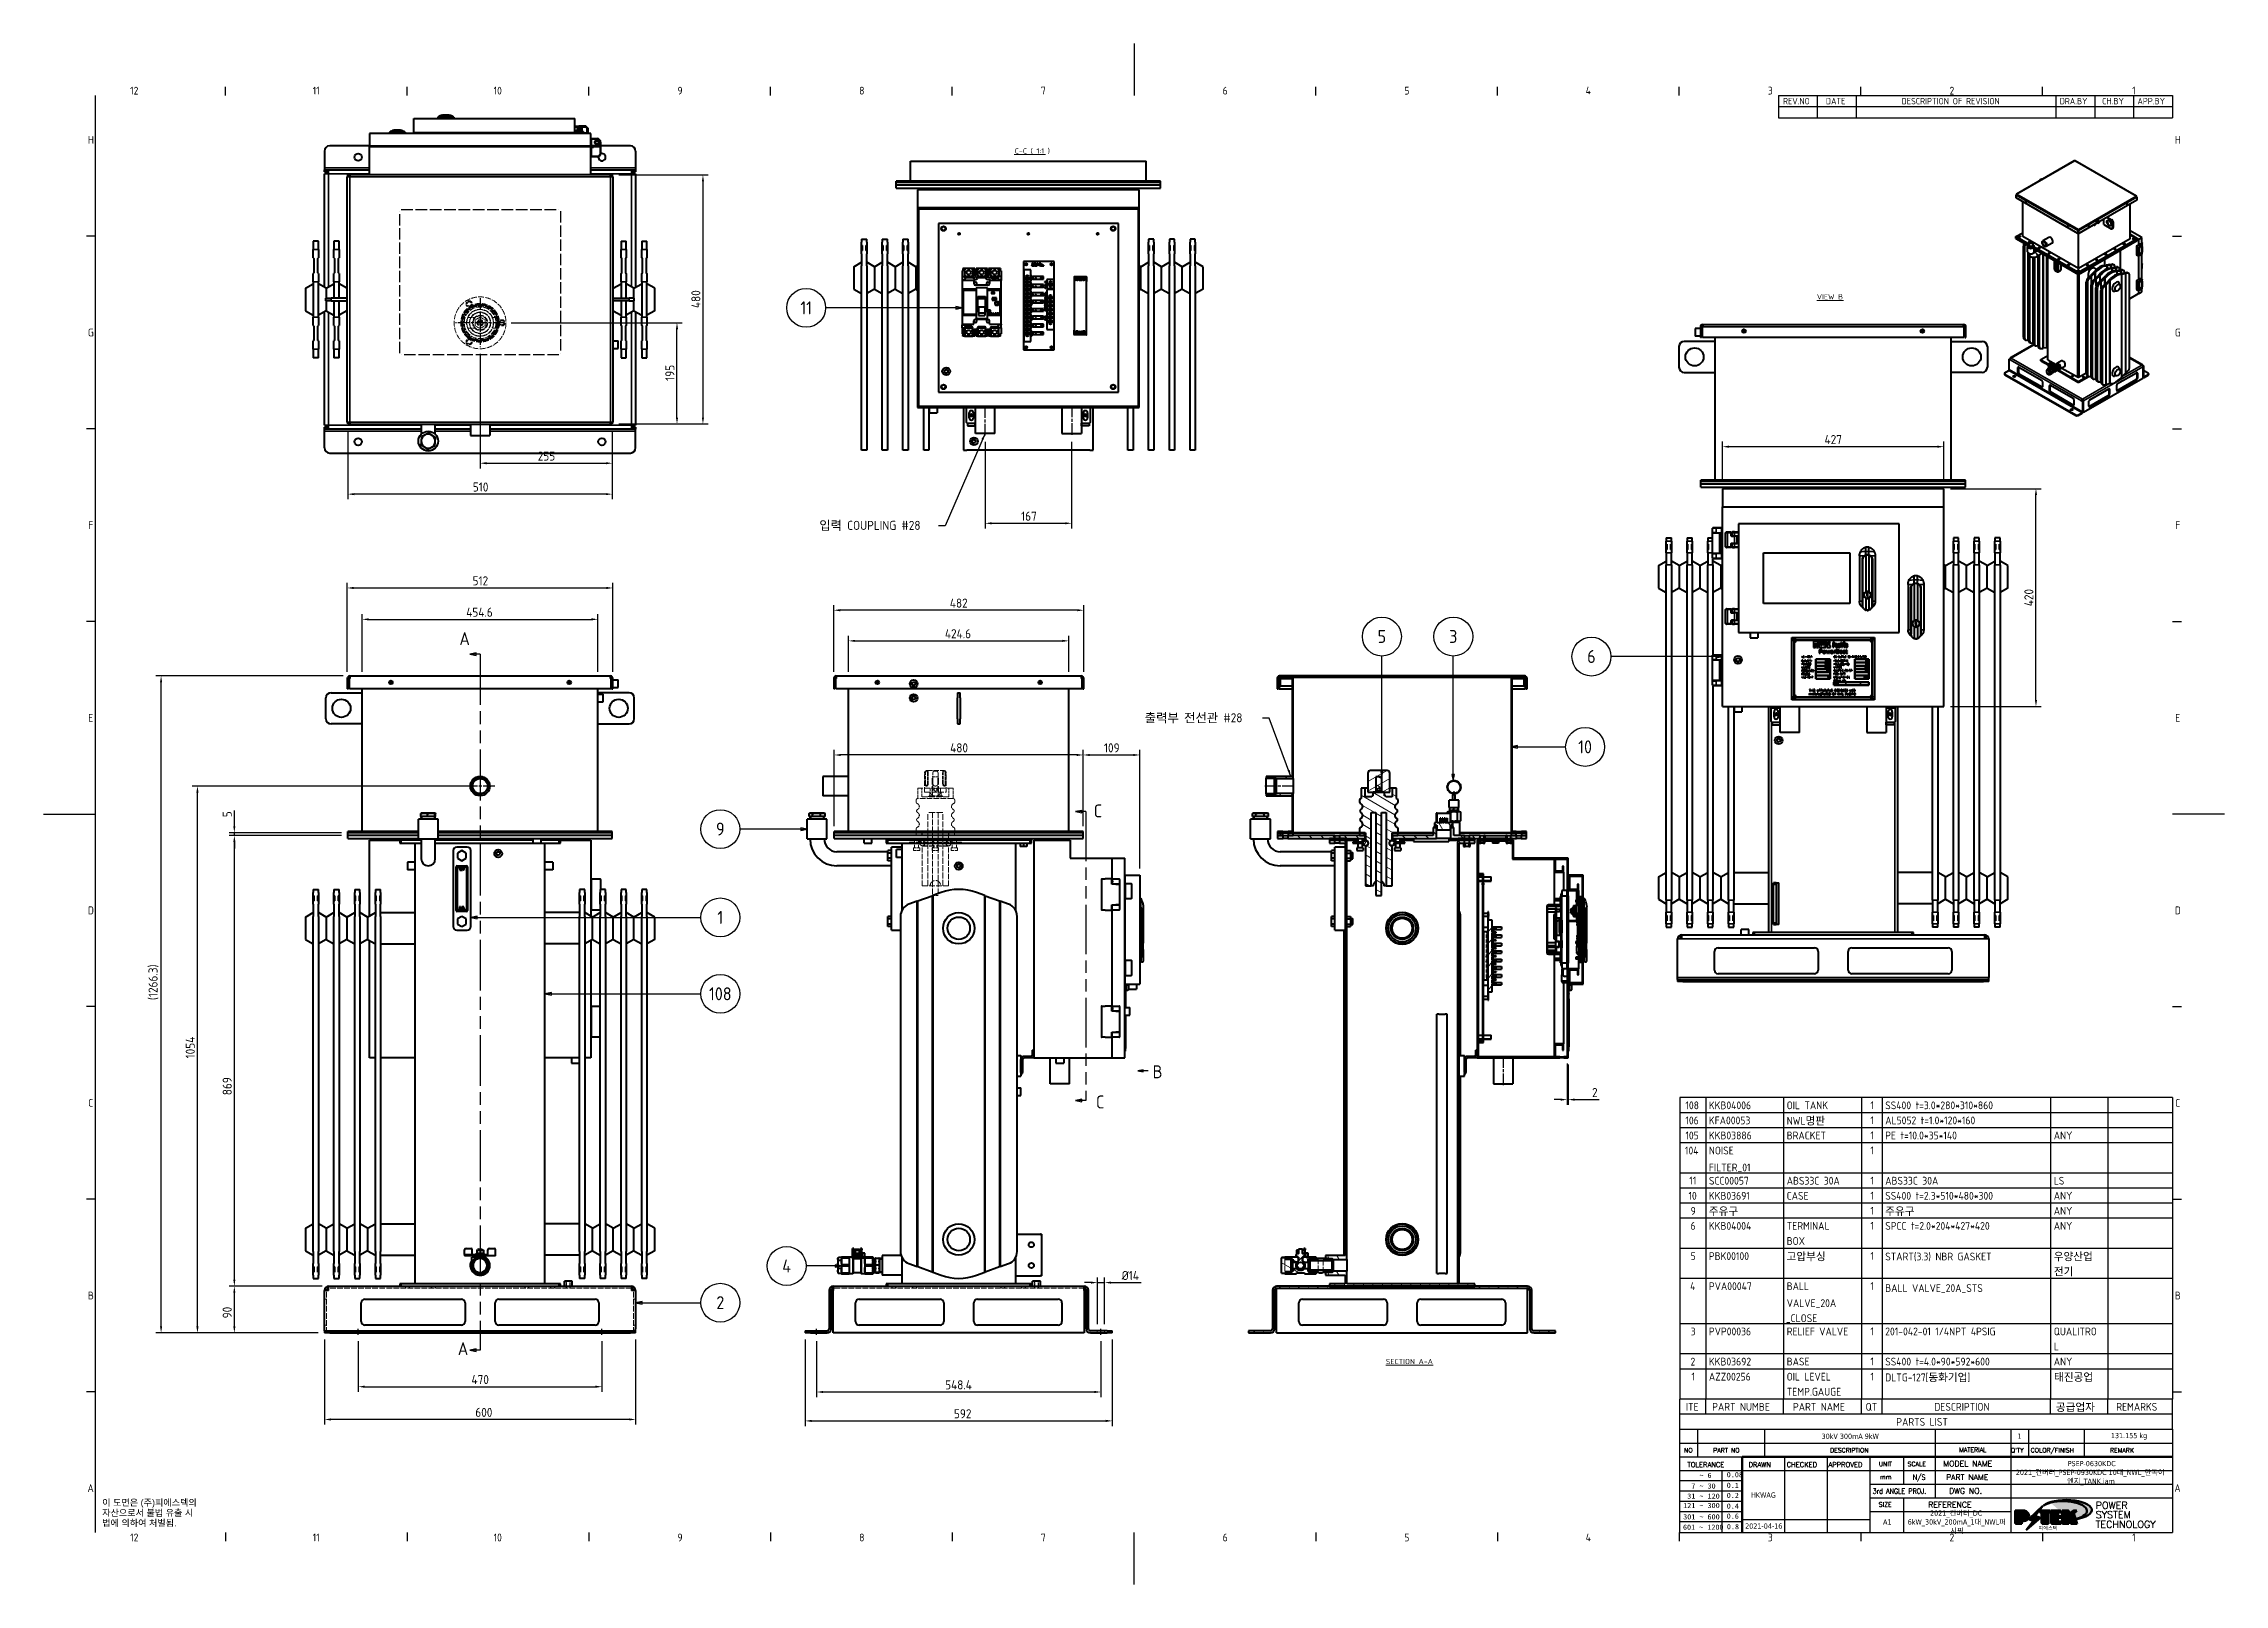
# Model space of a CAD drawing. Header units: millimetres. Extents: x 0 to 4205, y 0 to 2970.
import ezdxf
from ezdxf.enums import TextEntityAlignment as Align

# ---------------------------------------------------------------- set-up
doc = ezdxf.new("R2010")
doc.units = ezdxf.units.MM
doc.header["$LTSCALE"] = 5
for name, pattern in [('CHAIN', [0.3543, 0.2362, -0.0295, 0.0591, -0.0295]), ('DASHED', [0.2067, 0.1654, -0.0413]), ('DOUBLE_DASH_CHAIN', [1.2403, 0.6614, -0.0827, 0.1654, -0.0827, 0.1654, -0.0827])]:
    doc.linetypes.add(name, pattern=pattern)
doc.layers.get('0').update_dxf_attribs({"color": 3, "lineweight": 25})
for name, color, linetype, lineweight in [('가려진 것(ISO)', 2, 'DASHED', 18), ('가려진 좁은 것(ISO)', 2, 'DASHED', 18), ('가시적인 것(ISO)', 3, 'Continuous', 40), ('가시적인 좁은 것(ISO)', 3, 'Continuous', 35), ('경계(ISO)', 7, 'Continuous', 25), ('기호(ISO)', 5, 'Continuous', 25), ('단면선(ISO)', 7, 'CHAIN', 25), ('스케치 형상(ISO)', 3, 'Continuous', 25), ('제목(ISO)', 5, 'Continuous', 50), ('중심 표식(ISO)', 1, 'Continuous', 25), ('중심선(ISO)', 1, 'Continuous', 25), ('치수(ISO)', 2, 'Continuous', 25), ('해치(ISO)', 7, 'Continuous', 18)]:
    doc.layers.add(name, color=color, linetype=linetype, lineweight=lineweight)
doc.styles.add('HAN_291', font='')
doc.styles.add('HAN_370', font='', dxfattribs={"width": 2})
doc.styles.add('ISO ProportionalPSTEK', font='isocp.shx')
doc.styles.add('RC_284', font='ROMANC.shx')
doc.styles.add('RC_287', font='ROMANC.shx')
doc.styles.add('RC_292', font='ROMANC.shx')
doc.styles.add('ROMANT_294', font='romant.shx')
doc.styles.add('문자 텍스트_PSTEK_POSCO', font='isocp.shx')
doc.styles.add('부품번호텍스트_PSTEK_POSCO', font='isocp.shx')
doc.styles.add('치수 텍스트_PSTEK_POSCO', font='isocp.shx')
doc.styles.add('텍스트 스타일198', font='tahoma.ttf')
doc.styles.add('텍스트 스타일333', font='ROMANC.shx', dxfattribs={"width": 0.8})
doc.styles.add('텍스트 스타일512', font='isocp.shx')
doc.styles.get('HAN_291').set_extended_font_data('GulimChe')
doc.styles.get('HAN_370').set_extended_font_data('GulimChe')
doc.dimstyles.new('치수_PSTEK_POSCO', dxfattribs={"dimscale": 5, "dimtxt": 3.5, "dimasz": 2.5, "dimexe": 2, "dimexo": 2.5, "dimgap": 1, "dimtad": 1, "dimrnd": 1e-08, "dimdsep": 46, "dimtxsty": '치수 텍스트_PSTEK_POSCO', "dimcen": 0.09, "dimdle": 10, "dimclrd": 7, "dimclre": 7, "dimclrt": 2, "dimadec": 1, "dimazin": 2, "dimtfac": 1, "dimtmove": 0, "dimatfit": 3, "dimfxl": 0, "dimtolj": 1, "dimlwd": -1, "dimlwe": -1, "dimarcsym": 0})
doc.dimstyles.new('치수_PSTEK_POSCO$7', dxfattribs={"dimscale": 5, "dimtxt": 3.5, "dimasz": 2.5, "dimexe": 2, "dimexo": 2.5, "dimgap": 1, "dimtad": 1, "dimrnd": 1e-08, "dimdsep": 46, "dimtxsty": '치수 텍스트_PSTEK_POSCO', "dimcen": 0.09, "dimdle": 10, "dimclrd": 7, "dimclre": 7, "dimclrt": 2, "dimadec": 1, "dimazin": 2, "dimtfac": 1, "dimtmove": 0, "dimatfit": 3, "dimfxl": 0, "dimtolj": 1, "dimlwd": -1, "dimlwe": -1, "dimarcsym": 0})
pattern_1 = [(45, (0, 0), (-11.22532, 11.22532), [])]
pattern_2 = [(135.0002, (0, 0), (-11.22528, -11.22536), [])]
pattern_3 = [(60, (0, 0), (-13.74815, 7.937505), [])]
pattern_4 = [(120.0002, (0, 0), (-13.74813, -7.93754), [])]
pattern_5 = [(30, (0, 0), (-7.937505, 13.74815), [])]
pattern_6 = [(150.00025, (0, 0), (-7.93744, -13.74819), [])]

msp = doc.modelspace()

# ---------------------------------------------------------------- texts
at = {"layer": '기호(ISO)', "color": 7, "char_height": 10, "attachment_point": 7, "style": '텍스트 스타일512'}
for s, insert in [('C-C ( 1:1 )', (1872.688, 2757.107)), ('VIEW B ', (3419.254, 2476.859)), ('SECTION A-A ', (2587.994, 424.589))]:
    msp.add_mtext(s, dxfattribs=dict(at, insert=insert))
at = {"layer": '기호(ISO)', "color": 2, "char_height": 17.5, "attachment_point": 4, "style": '치수 텍스트_PSTEK_POSCO'}
for s, insert, width in [('{\\fISOCP|b0|i0;\\H17.5000;입력 COUPLING #28}', (1495.626, 2040.42), 225.18473), ('{\\fISOCP|b0|i0;\\H17.5000;출력부 전선관 #28}', (2123.104, 1669.563), 222.36888)]:
    msp.add_mtext(s, dxfattribs=dict(at, insert=insert, width=width))
at = {"layer": '기호(ISO)', "color": 2, "insert": (112.953, 137.311), "char_height": 12.5, "width": 196.53052, "attachment_point": 4, "line_spacing_factor": 0.944221, "style": '문자 텍스트_PSTEK_POSCO'}
msp.add_mtext('{\\fArial|b0|i0;\\H12.5000;이 도면은 (주)피에스텍의\\P자산으로서 불법 유출 시 \\P법에 의하여 처벌됨.}', dxfattribs=at)

# ---------------------------------------------------------------- blocks, each defined once
blk = doc.blocks.new('경계 Default Border')
at = {"layer": '경계(ISO)'}
for p, q in [((70.08, 574), (70.08, 577.4)), ((140.17, 574), (140.17, 577.4)), ((210.25, 574), (210.25, 577.4)), ((280.33, 574), (280.33, 577.4)), ((350.42, 574), (350.42, 577.4)), ((490.58, 574), (490.58, 577.4)), ((560.67, 574), (560.67, 577.4)), ((630.75, 574), (630.75, 577.4)), ((700.83, 574), (700.83, 577.4)), ((770.92, 574), (770.92, 577.4)), ((20, 519.75), (16.6, 519.75)), ((821, 519.75), (824.4, 519.75)), ((20, 445.5), (16.6, 445.5)), ((821, 445.5), (824.4, 445.5)), ((20, 371.25), (16.6, 371.25)), ((821, 371.25), (824.4, 371.25)), ((20, 222.75), (16.6, 222.75)), ((821, 222.75), (824.4, 222.75)), ((20, 148.5), (16.6, 148.5)), ((821, 148.5), (824.4, 148.5)), ((20, 74.25), (16.6, 74.25)), ((821, 74.25), (824.4, 74.25)), ((70.08, 20), (70.08, 16.6)), ((140.17, 20), (140.17, 16.6)), ((210.25, 20), (210.25, 16.6)), ((280.33, 20), (280.33, 16.6)), ((350.42, 20), (350.42, 16.6)), ((490.58, 20), (490.58, 16.6)), ((560.67, 20), (560.67, 16.6)), ((630.75, 20), (630.75, 16.6)), ((700.83, 20), (700.83, 16.6)), ((770.92, 20), (770.92, 16.6))]:
    blk.add_line(p, q, dxfattribs=at)
at = {"layer": '경계(ISO)', "flags": 128}
for points in [[(420.5, 594), (420.5, 574)], [(20, 20), (20, 574)], [(0, 297), (20, 297)], [(841, 297), (821, 297)], [(420.5, 0), (420.5, 20)]]:
    blk.add_lwpolyline(points, dxfattribs=at)
at = {"layer": '경계(ISO)', "color": 2, "char_height": 3, "attachment_point": 7, "style": '문자 텍스트_PSTEK_POSCO'}
for s, insert in [('12', (33.36, 574.37)), ('11', (103.78, 574.4)), ('10', (173.53, 574.37)), ('9', (244.44, 574.37)), ('8', (314.52, 574.37)), ('7', (384.6, 574.39)), ('6', (454.69, 574.37)), ('5', (524.77, 574.37)), ('4', (594.68, 574.4)), ('3', (664.96, 574.37)), ('2', (735, 574.37)), ('1', (805.44, 574.4)), ('H', (17.08, 555.37)), ('H', (821.88, 555.37)), ('G', (17.08, 481.1)), ('G', (821.88, 481.1)), ('F', (17.24, 406.87)), ('F', (822.04, 406.87)), ('E', (17.24, 332.6)), ('E', (822.04, 332.6)), ('D', (17.08, 258.35)), ('D', (821.88, 258.35)), ('C', (17.24, 184.1)), ('C', (822.04, 184.1)), ('B', (17.08, 109.85)), ('B', (821.88, 109.85)), ('A', (16.91, 35.62)), ('A', (821.71, 35.62)), ('12', (33.36, 16.57)), ('11', (103.78, 16.6)), ('10', (173.53, 16.57)), ('9', (244.44, 16.57)), ('8', (314.52, 16.57)), ('7', (384.6, 16.59)), ('6', (454.69, 16.57)), ('5', (524.77, 16.57)), ('4', (594.68, 16.6)), ('3', (664.96, 16.57)), ('2', (735, 16.57)), ('1', (805.44, 16.6))]:
    blk.add_mtext(s, dxfattribs=dict(at, insert=insert))
blk = doc.blocks.new('제목 블록 PSTEK')
h = blk.add_hatch(color=1)
edge = h.paths.add_edge_path(flags=0)
edge.add_line((314.22, 19.61), (314.22, 17))
edge.add_line((314.22, 17), (314.35, 17))
edge.add_arc((314.35, 17.65), 0.651, 270, 360)
edge.add_line((315, 17.65), (315, 18.96))
edge.add_arc((314.35, 18.96), 0.651, 0, 90)
edge.add_line((314.35, 19.61), (314.22, 19.61))
edge = h.paths.add_edge_path()
edge.add_arc((314.98, 18.29), 1.97, 270, 450)
edge.add_line((314.98, 20.26), (311.77, 20.26))
edge.add_line((311.77, 20.26), (311.77, 15.34))
edge.add_line((311.77, 15.34), (314.22, 15.34))
edge.add_line((314.22, 15.34), (314.22, 16.32))
edge.add_line((314.22, 16.32), (314.98, 16.32))
h = blk.add_hatch(color=252)
edge = h.paths.add_edge_path()
edge.add_arc((314.98, 18.29), 1.97, 270, 406.82787)
edge.add_arc((315.16, 18.14), 1.97, -90, 53.56098, ccw=False)
edge.add_line((315.16, 16.17), (314.4, 16.17))
edge.add_line((314.4, 16.17), (314.4, 15.19))
edge.add_line((314.4, 15.19), (311.94, 15.19))
edge.add_line((311.94, 15.19), (311.94, 15.34))
edge.add_line((311.94, 15.34), (314.22, 15.34))
edge.add_line((314.22, 15.34), (314.22, 16.32))
edge.add_line((314.22, 16.32), (314.98, 16.32))
h = blk.add_hatch(color=252)
edge = h.paths.add_edge_path()
edge.add_line((314.4, 19.46), (314.53, 19.46))
edge.add_arc((314.53, 18.81), 0.651, 60.41893, 90, ccw=False)
edge.add_arc((314.35, 18.96), 0.651, 39.96992, 90)
edge.add_line((314.35, 19.61), (314.22, 19.61))
edge.add_line((314.22, 19.61), (314.22, 17))
edge.add_line((314.22, 17), (314.35, 17))
edge.add_arc((314.35, 17.65), 0.651, 270, 274.69308)
edge.add_line((314.4, 17), (314.4, 19.46))
for color, points in [(252, [(317.22, 17.06), (322.03, 21.63), (322.28, 21.94), (317.05, 16.98), (318.75, 16.19), (316, 12.72), (316.34, 13), (318.92, 16.27)]), (5, [(321.62, 17.42), (319.53, 18.25), (322.45, 22.02), (317.22, 17.06), (318.92, 16.27), (316.17, 12.8)]), (1, [(324.48, 19.61), (325.24, 19.61), (325.24, 20.26), (321.23, 20.26), (321.23, 19.61), (321.98, 19.61), (321.98, 15.34), (324.48, 15.34)]), (252, [(321.98, 19.61), (321.4, 19.61), (321.4, 19.46), (321.98, 19.46)]), (252, [(324.66, 19.46), (325.42, 19.46), (325.42, 20.11), (325.24, 20.11), (325.24, 19.61), (324.48, 19.61), (324.48, 15.34), (322.16, 15.34), (322.16, 15.19), (324.66, 15.19)]), (1, [(329.23, 20.26), (325.66, 20.26), (325.66, 15.34), (329.36, 15.34), (329.36, 15.99), (328.11, 15.99), (328.11, 17.56), (329.23, 17.56), (329.23, 18.26), (328.11, 18.26), (328.11, 19.61), (329.23, 19.61)]), (252, [(328.29, 19.46), (329.41, 19.46), (329.41, 20.11), (329.23, 20.11), (329.23, 19.61), (328.11, 19.61), (328.11, 18.26), (328.29, 18.26)]), (252, [(328.29, 17.42), (329.41, 17.42), (329.41, 18.11), (329.23, 18.11), (329.23, 17.56), (328.11, 17.56), (328.11, 15.99), (328.29, 15.99)]), (1, [(332.33, 20.26), (329.86, 20.26), (329.86, 15.34), (332.33, 15.34), (332.33, 17.43), (333.07, 15.34), (335.49, 15.34), (334.25, 19.31), (335.44, 20.26), (334.31, 20.26), (332.33, 19)]), (252, [(332.51, 16.93), (332.33, 17.43), (332.33, 15.34), (330.04, 15.34), (330.04, 15.19), (332.51, 15.19)]), (252, [(332.51, 20.11), (332.33, 20.11), (332.33, 19), (332.51, 19.11)]), (252, [(335.62, 20.11), (335.25, 20.11), (334.25, 19.31), (335.49, 15.34), (333.2, 15.34), (333.25, 15.19), (335.66, 15.19), (334.43, 19.16)]), (252, [(329.54, 15.85), (329.36, 15.85), (329.36, 15.34), (325.83, 15.34), (325.83, 15.19), (329.54, 15.19)])]:
    blk.add_hatch(color=color).paths.add_polyline_path(points)
at = {"layer": '해치(ISO)'}
h = blk.add_hatch(color=140, dxfattribs=at)
edge = h.paths.add_edge_path()
edge.add_ellipse((330.37, 20.16), major_axis=(9.1, 0), ratio=0.40699, start_angle=301.30985, end_angle=507.74369)
edge.add_ellipse((331.53, 20.46), major_axis=(-9.82, 0), ratio=0.39426, start_angle=111.51207, end_angle=334.47025, ccw=False)
edge.add_line((335.14, 16.86), (335.1, 16.99))
at = {"color": 180}
for p, q in [((182.48, 11.79), (182.48, 51.57)), ((182.48, 51.57), (372.48, 51.57)), ((189.27, 51.57), (189.27, 41.01)), ((215.22, 41.01), (215.22, 51.57)), ((280.88, 51.57), (280.88, 41.01)), ((310.09, 51.57), (310.09, 41.01)), ((316.9, 51.57), (316.9, 41.01)), ((338.46, 51.57), (338.46, 41.01)), ((372.48, 51.57), (372.48, 11.79)), ((182.48, 46.29), (372.48, 46.29)), ((182.48, 41.01), (206.45, 41.01)), ((182.48, 35.73), (206.45, 35.73)), ((198.86, 12.03), (198.86, 35.73)), ((206.45, 35.73), (372.48, 35.73)), ((222.94, 11.79), (222.94, 41.01)), ((239.43, 11.79), (239.43, 41.01)), ((255.92, 11.79), (255.92, 41.01)), ((268.69, 41.01), (268.69, 30.45)), ((280.88, 41.01), (280.88, 25.17)), ((310.09, 41.01), (310.09, 11.79)), ((182.48, 31.78), (206.45, 31.78)), ((182.48, 27.83), (206.45, 27.83)), ((255.92, 30.45), (372.48, 30.45)), ((182.48, 23.88), (206.45, 23.88)), ((182.48, 19.93), (206.45, 19.93)), ((255.92, 25.17), (372.48, 25.17)), ((255.92, 19.89), (310.09, 19.89)), ((268.69, 25.17), (268.69, 11.79)), ((182.48, 15.98), (206.45, 15.98)), ((182.48, 11.79), (372.48, 11.79)), ((206.45, 16.74), (255.92, 16.74))]:
    blk.add_line(p, q, dxfattribs=at)
at = {"color": 7, "lineweight": 50}
for p, q in [((206.45, 11.79), (206.45, 41.01)), ((206.45, 41.01), (372.48, 41.01))]:
    blk.add_line(p, q, dxfattribs=at)
at = {"color": 7}
for p, q in [((314.98, 20.26), (311.77, 20.26)), ((311.77, 20.26), (311.77, 15.34)), ((314.98, 20.26), (311.77, 20.26)), ((311.77, 20.26), (311.77, 15.34)), ((314.22, 17), (314.22, 19.61)), ((314.22, 19.61), (314.35, 19.61)), ((314.35, 19.61), (314.22, 19.61)), ((314.22, 19.61), (314.22, 17)), ((314.22, 17), (314.22, 19.61)), ((314.22, 19.61), (314.35, 19.61)), ((314.35, 17), (314.22, 17)), ((314.22, 17), (314.35, 17)), ((314.35, 17), (314.22, 17)), ((314.4, 19.46), (314.53, 19.46)), ((314.4, 17), (314.4, 19.46)), ((315, 18.96), (315, 17.65)), ((315, 18.96), (315, 17.65)), ((316.17, 12.8), (321.62, 17.42)), ((322.28, 21.94), (317.05, 16.98)), ((317.05, 16.98), (318.75, 16.19)), ((322.45, 22.02), (317.22, 17.06)), ((317.22, 17.06), (322.03, 21.63)), ((318.92, 16.27), (317.22, 17.06)), ((317.22, 17.06), (318.92, 16.27)), ((319.53, 18.25), (322.45, 22.02)), ((321.62, 17.42), (319.53, 18.25)), ((325.24, 20.26), (321.23, 20.26)), ((321.23, 20.26), (321.23, 19.61)), ((325.24, 20.26), (321.23, 20.26)), ((321.23, 20.26), (321.23, 19.61)), ((321.23, 19.61), (321.98, 19.61)), ((321.23, 19.61), (321.98, 19.61)), ((321.4, 19.61), (321.4, 19.46)), ((321.98, 19.61), (321.4, 19.61)), ((321.4, 19.46), (321.98, 19.46)), ((321.98, 19.61), (321.98, 15.34)), ((321.98, 19.46), (321.98, 19.61)), ((321.98, 19.61), (321.98, 15.34)), ((322.03, 21.63), (322.28, 21.94)), ((324.48, 19.61), (325.24, 19.61)), ((324.48, 15.34), (324.48, 19.61)), ((325.24, 19.61), (324.48, 19.61)), ((324.48, 19.61), (324.48, 15.34)), ((324.48, 19.61), (325.24, 19.61)), ((324.48, 15.34), (324.48, 19.61)), ((324.66, 19.46), (325.42, 19.46)), ((324.66, 15.19), (324.66, 19.46)), ((325.24, 19.61), (325.24, 20.26)), ((325.24, 19.61), (325.24, 20.26)), ((325.42, 20.11), (325.24, 20.11)), ((325.24, 20.11), (325.24, 19.61)), ((325.42, 19.46), (325.42, 20.11)), ((329.23, 20.26), (325.66, 20.26)), ((325.66, 20.26), (325.66, 15.34)), ((325.66, 20.26), (325.66, 15.34)), ((329.23, 20.26), (325.66, 20.26)), ((328.11, 18.26), (328.11, 19.61)), ((328.11, 19.61), (329.23, 19.61)), ((329.23, 19.61), (328.11, 19.61)), ((328.11, 19.61), (328.11, 18.26)), ((328.11, 18.26), (328.11, 19.61)), ((328.11, 19.61), (329.23, 19.61)), ((329.23, 18.26), (328.11, 18.26)), ((328.11, 18.26), (328.29, 18.26)), ((329.23, 18.26), (328.11, 18.26)), ((328.11, 17.56), (329.23, 17.56)), ((328.11, 15.99), (328.11, 17.56)), ((329.23, 17.56), (328.11, 17.56)), ((328.11, 17.56), (328.11, 15.99)), ((328.11, 17.56), (329.23, 17.56)), ((328.11, 15.99), (328.11, 17.56)), ((328.29, 18.26), (328.29, 19.46)), ((328.29, 19.46), (329.41, 19.46)), ((328.29, 15.99), (328.29, 17.42)), ((328.29, 17.42), (329.41, 17.42)), ((329.23, 19.61), (329.23, 20.26)), ((329.23, 19.61), (329.23, 20.26)), ((329.41, 20.11), (329.23, 20.11)), ((329.23, 20.11), (329.23, 19.61)), ((329.23, 17.56), (329.23, 18.26)), ((329.23, 17.56), (329.23, 18.26)), ((329.41, 18.11), (329.23, 18.11)), ((329.23, 18.11), (329.23, 17.56)), ((329.41, 19.46), (329.41, 20.11)), ((329.41, 17.42), (329.41, 18.11)), ((332.33, 20.26), (329.86, 20.26)), ((329.86, 20.26), (329.86, 15.34)), ((329.86, 20.26), (329.86, 15.34)), ((332.33, 20.26), (329.86, 20.26)), ((334.31, 20.26), (332.33, 19)), ((332.33, 19), (332.33, 20.26)), ((334.31, 20.26), (332.33, 19)), ((332.33, 19), (332.33, 20.26)), ((332.51, 20.11), (332.33, 20.11)), ((332.33, 20.11), (332.33, 19)), ((332.33, 19), (332.51, 19.11)), ((332.33, 17.43), (333.07, 15.34)), ((332.33, 15.34), (332.33, 17.43)), ((332.51, 16.93), (332.33, 17.43)), ((332.33, 17.43), (332.33, 15.34)), ((332.33, 17.43), (333.07, 15.34)), ((332.33, 15.34), (332.33, 17.43)), ((332.51, 19.11), (332.51, 20.11)), ((332.51, 15.19), (332.51, 16.93)), ((334.25, 19.31), (335.44, 20.26)), ((334.25, 19.31), (335.44, 20.26)), ((335.25, 20.11), (334.25, 19.31)), ((335.49, 15.34), (334.25, 19.31)), ((334.25, 19.31), (335.49, 15.34)), ((335.49, 15.34), (334.25, 19.31)), ((335.44, 20.26), (334.31, 20.26)), ((335.44, 20.26), (334.31, 20.26)), ((334.43, 19.16), (335.62, 20.11)), ((335.66, 15.19), (334.43, 19.16)), ((335.62, 20.11), (335.25, 20.11)), ((345.04, 17.5), (344.99, 17.69)), ((311.77, 15.34), (314.22, 15.34)), ((311.77, 15.34), (314.22, 15.34)), ((314.22, 15.34), (311.94, 15.34)), ((311.94, 15.34), (311.94, 15.19)), ((311.94, 15.19), (314.4, 15.19)), ((314.22, 16.32), (314.98, 16.32)), ((314.22, 15.34), (314.22, 16.32)), ((314.98, 16.32), (314.22, 16.32)), ((314.22, 16.32), (314.22, 15.34)), ((314.22, 16.32), (314.98, 16.32)), ((314.22, 15.34), (314.22, 16.32)), ((314.4, 16.17), (315.16, 16.17)), ((314.4, 15.19), (314.4, 16.17)), ((318.75, 16.19), (316, 12.72)), ((316, 12.72), (316.34, 13)), ((318.92, 16.27), (316.17, 12.8)), ((316.34, 13), (318.92, 16.27)), ((321.98, 15.34), (324.48, 15.34)), ((321.98, 15.34), (324.48, 15.34)), ((324.48, 15.34), (322.16, 15.34)), ((322.16, 15.34), (322.16, 15.19)), ((322.16, 15.19), (324.66, 15.19)), ((325.66, 15.34), (329.36, 15.34)), ((325.66, 15.34), (329.36, 15.34)), ((329.36, 15.34), (325.83, 15.34)), ((325.83, 15.34), (325.83, 15.19)), ((325.83, 15.19), (329.54, 15.19)), ((329.36, 15.99), (328.11, 15.99)), ((328.11, 15.99), (328.29, 15.99)), ((329.36, 15.99), (328.11, 15.99)), ((329.36, 15.34), (329.36, 15.99)), ((329.36, 15.34), (329.36, 15.99)), ((329.54, 15.85), (329.36, 15.85)), ((329.36, 15.85), (329.36, 15.34)), ((329.54, 15.19), (329.54, 15.85)), ((329.86, 15.34), (332.33, 15.34)), ((329.86, 15.34), (332.33, 15.34)), ((332.33, 15.34), (330.04, 15.34)), ((330.04, 15.34), (330.04, 15.19)), ((330.04, 15.19), (332.51, 15.19)), ((333.07, 15.34), (335.49, 15.34)), ((333.07, 15.34), (335.49, 15.34)), ((335.49, 15.34), (333.2, 15.34)), ((333.2, 15.34), (333.25, 15.19)), ((333.25, 15.19), (335.66, 15.19))]:
    blk.add_line(p, q, dxfattribs=at)
at = {"color": 1}
for p, q in [((314.98, 20.26), (311.77, 20.26)), ((311.77, 20.26), (311.77, 15.34)), ((314.22, 17), (314.22, 19.61)), ((314.22, 19.61), (314.35, 19.61)), ((314.35, 17), (314.22, 17)), ((315, 18.96), (315, 17.65)), ((325.24, 20.26), (321.23, 20.26)), ((321.23, 20.26), (321.23, 19.61)), ((321.23, 19.61), (321.98, 19.61)), ((321.98, 19.61), (321.98, 15.34)), ((324.48, 19.61), (325.24, 19.61)), ((324.48, 15.34), (324.48, 19.61)), ((325.24, 19.61), (325.24, 20.26)), ((329.23, 20.26), (325.66, 20.26)), ((325.66, 20.26), (325.66, 15.34)), ((328.11, 18.26), (328.11, 19.61)), ((328.11, 19.61), (329.23, 19.61)), ((329.23, 18.26), (328.11, 18.26)), ((328.11, 17.56), (329.23, 17.56)), ((328.11, 15.99), (328.11, 17.56)), ((329.23, 19.61), (329.23, 20.26)), ((329.23, 17.56), (329.23, 18.26)), ((332.33, 20.26), (329.86, 20.26)), ((329.86, 20.26), (329.86, 15.34)), ((334.31, 20.26), (332.33, 19)), ((332.33, 19), (332.33, 20.26)), ((332.33, 17.43), (333.07, 15.34)), ((332.33, 15.34), (332.33, 17.43)), ((334.25, 19.31), (335.44, 20.26)), ((335.49, 15.34), (334.25, 19.31)), ((335.44, 20.26), (334.31, 20.26)), ((311.77, 15.34), (314.22, 15.34)), ((314.22, 16.32), (314.98, 16.32)), ((314.22, 15.34), (314.22, 16.32)), ((321.98, 15.34), (324.48, 15.34)), ((325.66, 15.34), (329.36, 15.34)), ((329.36, 15.99), (328.11, 15.99)), ((329.36, 15.34), (329.36, 15.99)), ((329.86, 15.34), (332.33, 15.34)), ((333.07, 15.34), (335.49, 15.34))]:
    blk.add_line(p, q, dxfattribs=at)
at = {"color": 5}
for p, q in [((316.17, 12.8), (321.62, 17.42)), ((322.45, 22.02), (317.22, 17.06)), ((317.22, 17.06), (318.92, 16.27)), ((319.53, 18.25), (322.45, 22.02)), ((321.62, 17.42), (319.53, 18.25)), ((318.92, 16.27), (316.17, 12.8))]:
    blk.add_line(p, q, dxfattribs=at)
at = {"color": 7}
for centre, radius, start, end in [((314.35, 18.96), 0.651, 0, 90), ((314.35, 18.96), 0.651, 39.96992, 90), ((314.35, 18.96), 0.651, 0, 90), ((314.35, 17.65), 0.651, 270, 0), ((314.35, 17.65), 0.651, 270, 0), ((314.35, 17.65), 0.651, 270, 274.69308), ((314.53, 18.81), 0.651, 60.41893, 90), ((314.98, 18.29), 1.97, 270, 90), ((314.98, 18.29), 1.97, 270, 90), ((314.98, 18.29), 1.97, 270, 46.82787), ((315.16, 18.14), 1.97, 270, 53.56098)]:
    blk.add_arc(centre, radius, start, end, dxfattribs=at)
at = {"color": 1}
for centre, radius, start, end in [((314.35, 18.96), 0.651, 0, 90), ((314.35, 17.65), 0.651, 270, 0), ((314.98, 18.29), 1.97, 270, 90)]:
    blk.add_arc(centre, radius, start, end, dxfattribs=at)
at = {"layer": '제목(ISO)', "lineweight": 18}
blk.add_line((182.48, 35.73), (182.48, 11.79), dxfattribs=at)
at = {"layer": '제목(ISO)'}
for p, q in [((314.98, 20.26), (311.77, 20.26)), ((311.77, 20.26), (311.77, 15.34)), ((314.22, 17), (314.22, 19.61)), ((314.22, 19.61), (314.35, 19.61)), ((314.35, 19.61), (314.22, 19.61)), ((314.22, 19.61), (314.22, 17)), ((314.35, 17), (314.22, 17)), ((314.22, 17), (314.35, 17)), ((314.4, 19.46), (314.53, 19.46)), ((314.4, 17), (314.4, 19.46)), ((315, 18.96), (315, 17.65)), ((316.17, 12.8), (321.62, 17.42)), ((322.28, 21.94), (317.05, 16.98)), ((317.05, 16.98), (318.75, 16.19)), ((322.45, 22.02), (317.22, 17.06)), ((317.22, 17.06), (322.03, 21.63)), ((317.22, 17.06), (318.92, 16.27)), ((318.92, 16.27), (317.22, 17.06)), ((319.53, 18.25), (322.45, 22.02)), ((321.62, 17.42), (319.53, 18.25)), ((325.24, 20.26), (321.23, 20.26)), ((321.23, 20.26), (321.23, 19.61)), ((321.23, 19.61), (321.98, 19.61)), ((321.98, 19.61), (321.4, 19.61)), ((321.4, 19.61), (321.4, 19.46)), ((321.4, 19.46), (321.98, 19.46)), ((321.98, 19.61), (321.98, 15.34)), ((321.98, 19.46), (321.98, 19.61)), ((322.03, 21.63), (322.28, 21.94)), ((324.48, 19.61), (325.24, 19.61)), ((324.48, 15.34), (324.48, 19.61)), ((325.24, 19.61), (324.48, 19.61)), ((324.48, 19.61), (324.48, 15.34)), ((324.66, 19.46), (325.42, 19.46)), ((324.66, 15.19), (324.66, 19.46)), ((325.24, 19.61), (325.24, 20.26)), ((325.42, 20.11), (325.24, 20.11)), ((325.24, 20.11), (325.24, 19.61)), ((325.42, 19.46), (325.42, 20.11)), ((329.23, 20.26), (325.66, 20.26)), ((325.66, 20.26), (325.66, 15.34)), ((328.11, 18.26), (328.11, 19.61)), ((328.11, 19.61), (329.23, 19.61)), ((329.23, 19.61), (328.11, 19.61)), ((328.11, 19.61), (328.11, 18.26)), ((329.23, 18.26), (328.11, 18.26)), ((328.11, 18.26), (328.29, 18.26)), ((328.11, 15.99), (328.11, 17.56)), ((328.11, 17.56), (329.23, 17.56)), ((329.23, 17.56), (328.11, 17.56)), ((328.11, 17.56), (328.11, 15.99)), ((328.29, 19.46), (329.41, 19.46)), ((328.29, 18.26), (328.29, 19.46)), ((328.29, 17.42), (329.41, 17.42)), ((328.29, 15.99), (328.29, 17.42)), ((329.23, 19.61), (329.23, 20.26)), ((329.41, 20.11), (329.23, 20.11)), ((329.23, 20.11), (329.23, 19.61)), ((329.23, 17.56), (329.23, 18.26)), ((329.41, 18.11), (329.23, 18.11)), ((329.23, 18.11), (329.23, 17.56)), ((329.41, 19.46), (329.41, 20.11)), ((329.41, 17.42), (329.41, 18.11)), ((332.33, 20.26), (329.86, 20.26)), ((329.86, 20.26), (329.86, 15.34)), ((334.31, 20.26), (332.33, 19)), ((332.33, 19), (332.33, 20.26)), ((332.51, 20.11), (332.33, 20.11)), ((332.33, 20.11), (332.33, 19)), ((332.33, 19), (332.51, 19.11)), ((332.33, 15.34), (332.33, 17.43)), ((332.33, 17.43), (333.07, 15.34)), ((332.51, 16.93), (332.33, 17.43)), ((332.33, 17.43), (332.33, 15.34)), ((332.51, 19.11), (332.51, 20.11)), ((332.51, 15.19), (332.51, 16.93)), ((334.25, 19.31), (335.44, 20.26)), ((335.25, 20.11), (334.25, 19.31)), ((335.49, 15.34), (334.25, 19.31)), ((334.25, 19.31), (335.49, 15.34)), ((335.44, 20.26), (334.31, 20.26)), ((334.43, 19.16), (335.62, 20.11)), ((335.66, 15.19), (334.43, 19.16)), ((335.62, 20.11), (335.25, 20.11)), ((311.77, 15.34), (314.22, 15.34)), ((314.22, 15.34), (311.94, 15.34)), ((311.94, 15.34), (311.94, 15.19)), ((311.94, 15.19), (314.4, 15.19)), ((314.22, 15.34), (314.22, 16.32)), ((314.22, 16.32), (314.98, 16.32)), ((314.98, 16.32), (314.22, 16.32)), ((314.22, 16.32), (314.22, 15.34)), ((314.4, 15.19), (314.4, 16.17)), ((314.4, 16.17), (315.16, 16.17)), ((318.75, 16.19), (316, 12.72)), ((316, 12.72), (316.34, 13)), ((318.92, 16.27), (316.17, 12.8)), ((316.34, 13), (318.92, 16.27)), ((321.98, 15.34), (324.48, 15.34)), ((324.48, 15.34), (322.16, 15.34)), ((322.16, 15.34), (322.16, 15.19)), ((322.16, 15.19), (324.66, 15.19)), ((325.66, 15.34), (329.36, 15.34)), ((329.36, 15.34), (325.83, 15.34)), ((325.83, 15.34), (325.83, 15.19)), ((325.83, 15.19), (329.54, 15.19)), ((329.36, 15.99), (328.11, 15.99)), ((328.11, 15.99), (328.29, 15.99)), ((329.36, 15.34), (329.36, 15.99)), ((329.54, 15.85), (329.36, 15.85)), ((329.36, 15.85), (329.36, 15.34)), ((329.54, 15.19), (329.54, 15.85)), ((329.86, 15.34), (332.33, 15.34)), ((332.33, 15.34), (330.04, 15.34)), ((330.04, 15.34), (330.04, 15.19)), ((330.04, 15.19), (332.51, 15.19)), ((333.07, 15.34), (335.49, 15.34)), ((335.49, 15.34), (333.2, 15.34)), ((333.2, 15.34), (333.25, 15.19)), ((333.25, 15.19), (335.66, 15.19))]:
    blk.add_line(p, q, dxfattribs=at)
at = {"layer": '제목(ISO)', "color": 4}
blk.add_line((335.14, 16.86), (335.1, 16.99), dxfattribs=at)
at = {"layer": '제목(ISO)'}
for centre, radius, start, end in [((314.35, 18.96), 0.651, 0, 90), ((314.35, 18.96), 0.651, 39.96992, 90), ((314.35, 17.65), 0.651, 270, 0), ((314.35, 17.65), 0.651, 270, 274.69308), ((314.53, 18.81), 0.651, 60.41893, 90), ((314.98, 18.29), 1.97, 46.82787, 90), ((314.98, 18.29), 1.97, 270, 46.82787), ((314.98, 18.29), 1.97, 270, 46.82787), ((315.16, 18.14), 1.97, 270, 53.56098)]:
    blk.add_arc(centre, radius, start, end, dxfattribs=at)
at = {"layer": '제목(ISO)', "color": 4}
for centre, major_axis, ratio, start_param, end_param in [((331.53, 20.46), (9.82, 0), 0.39426, 5.087845, 8.9792), ((330.37, 20.16), (9.1, 0), 0.40699, 5.258849, 8.861799)]:
    blk.add_ellipse(centre, major_axis=major_axis, ratio=ratio, start_param=start_param, end_param=end_param, dxfattribs=at)
at = {"color": 2}
for s, height, style, p in [('NO', 1.742, 'RC_284', (184.14, 42.62)), ('PART NO', 1.742, 'RC_284', (195.34, 42.62)), ('DESCRIPTION', 1.7424, 'RC_284', (240.4, 42.62)), ("Q'TY", 1.742, 'RC_284', (310.14, 42.62)), ('COLOR/FINISH', 1.7424, 'RC_284', (317.77, 42.62)), ('REMARK', 1.742, 'RC_284', (348.35, 42.62)), (' TOLERANCE', 1.9, 'RC_287', (184.09, 37.01)), ('    ~ 6', 2, 'HAN_291', (183.77, 32.82)), ('0.08', 2, 'HAN_291', (200.55, 33.1)), ('DRAWN', 1.9, 'RC_287', (208.98, 37.01)), ('CHECKED', 1.9, 'RC_287', (223.69, 37.01)), ('APPROVED', 1.9, 'RC_287', (239.78, 37.01)), ('UNIT', 1.742, 'RC_284', (259.17, 37.34)), ('SCALE', 1.742, 'RC_284', (270.29, 37.34)), ('MODEL NAME', 2.178, 'RC_292', (284.1, 37.25)), ('PART NAME', 2.178, 'RC_292', (285.14, 32.03)), (' 31 ~ 120', 2, 'HAN_291', (183.77, 24.83)), ('  7 ~ 30', 2, 'HAN_291', (183.77, 28.71)), ('0.1', 2, 'HAN_291', (200.55, 28.99)), ('0.2', 2, 'HAN_291', (200.55, 25.11)), ('mm', 1.742, 'RC_284', (259.65, 32.35)), (' DWG NO.', 2.178, 'RC_292', (284.81, 26.75)), ('301 ~ 600', 2, 'HAN_291', (183.77, 16.83)), ('121 ~ 300', 2, 'HAN_291', (183.77, 21.21)), ('0.4', 2, 'HAN_291', (200.55, 21)), ('0.6', 2, 'HAN_291', (200.55, 17.12)), ('SIZE', 1.742, 'RC_284', (259.17, 21.69)), ('REFERENCE', 2.178, 'RC_292', (278.27, 21.43)), ('601 ~ 1200', 2, 'HAN_291', (183.68, 12.85)), ('0.8', 2, 'HAN_291', (200.61, 13.06))]:
    blk.add_text(s, height=height, dxfattribs=dict(at, style=style)).set_placement(p)
at = {"color": 2, "style": 'RC_284'}
blk.add_text('MATERIAL', height=1.742, dxfattribs=at).set_placement((295.48, 43.65), align=Align.MIDDLE_CENTER)
at = {"color": 7, "style": '텍스트 스타일333', "width": 0.8}
blk.add_text('N/S', height=2, dxfattribs=at).set_placement((274.78, 33.09), align=Align.MIDDLE_CENTER)
at = {"color": 2, "style": '텍스트 스타일333', "width": 0.8}
blk.add_text('3rd ANGLE PROJ.', height=2, dxfattribs=at).set_placement((256.84, 26.76))
at = {"color": 7, "style": 'ROMANT_294'}
for s, p in [('POWER', (342.83, 20.97)), ('SYSTEM', (342.83, 17.33)), ('TECHNOLOGY', (342.83, 13.57))]:
    blk.add_text(s, height=2.7, dxfattribs=at).set_placement(p)
at = {"color": 7, "insert": (320.85, 14.21), "char_height": 1.4, "attachment_point": 1, "line_spacing_factor": 0.332, "style": 'HAN_370'}
blk.add_mtext('\\fHY견고딕|b0|i0;\\H1.4000;피에스텍', dxfattribs=at)
at = {"layer": '제목(ISO)', "color": 7, "style": '텍스트 스타일198'}
for tag, p in [('부품_번호', (202.02, 48.68)), ('재질', (295.48, 48.93)), ('4._COLOR', (327.68, 48.93)), ('점검자', (231.18, 26.23)), ('엔지니어링_승인자', (247.67, 26.23)), ('부품_번호', (340.68, 27.81)), ('점검_날짜', (231.18, 14.27)), ('엔지니어링_승인_날짜', (247.67, 14.27))]:
    blk.add_attdef(tag, text='', height=2, dxfattribs=at).set_placement(p, align=Align.MIDDLE_CENTER)
for tag, p in [('설명_001', (237.14, 47.9)), ("3._Q'TY_001", (312.71, 47.92)), ('질량\\P3;_001', (348.71, 48.16)), ('제목_001', (312.04, 33.99)), ('1._MODEL_NAME_001', (332.03, 37.37)), ('설계자_001', (209.94, 25.23)), ('제목_002', (331.81, 30.56)), ('시트_크기_001', (260.84, 14.83)), ('프로젝트_002', (270.35, 14.86)), ('프로젝트_001', (278.97, 18.28)), ('작성_날짜_001', (207.66, 13.27)), ('프로젝트_003', (286.78, 11.44))]:
    blk.add_attdef(tag, p, '', height=2, dxfattribs=at)
blk = doc.blocks.new('리비전 내역')
at = {"layer": '기호(ISO)'}
for p, q in [((669, 574), (821, 574)), ((669, 574), (669, 569.72)), ((684, 574), (684, 569.72)), ((699, 574), (699, 569.72)), ((776, 574), (776, 569.72)), ((791, 574), (791, 569.72)), ((806, 574), (806, 569.72)), ((821, 574), (821, 569.72)), ((669, 569.72), (821, 569.72)), ((669, 569.72), (669, 565.44)), ((669, 565.44), (821, 565.44)), ((684, 569.72), (684, 565.44)), ((699, 569.72), (699, 565.44)), ((776, 569.72), (776, 565.44)), ((791, 569.72), (791, 565.44)), ((806, 569.72), (806, 565.44)), ((821, 569.72), (821, 565.44))]:
    blk.add_line(p, q, dxfattribs=at)
at = {"layer": '기호(ISO)', "color": 2, "char_height": 2.5, "attachment_point": 7, "style": 'ISO ProportionalPSTEK'}
for s, insert in [('REV.NO', (670.79, 570.58)), ('DATE', (687.31, 570.58)), ('DESCRIPTION OF REVISION', (716.51, 570.58)), ('DRA.BY', (777.48, 570.58)), ('CH.BY', (793.86, 570.58)), ('APP.BY', (807.48, 570.58))]:
    blk.add_mtext(s, dxfattribs=dict(at, insert=insert))
blk = doc.blocks.new('2dTransSection0')
at = {"layer": '단면선(ISO)', "linetype": 'Continuous'}
for p, q in [((166.82, 359.11), (164.32, 358.61)), ((166.82, 358.61), (164.32, 358.61)), ((164.32, 358.61), (166.82, 358.11)), ((166.82, 358.11), (166.82, 359.11)), ((168.32, 358.61), (166.82, 358.61)), ((168.32, 358.61), (168.32, 354.65)), ((168.32, 94.29), (168.32, 90.32)), ((166.82, 90.82), (164.32, 90.32)), ((166.82, 90.32), (164.32, 90.32)), ((164.32, 90.32), (166.82, 89.82)), ((166.82, 89.82), (166.82, 90.82)), ((168.32, 90.32), (166.82, 90.32))]:
    blk.add_line(p, q, dxfattribs=at)
at = {"layer": '단면선(ISO)', "linetype": 'DOUBLE_DASH_CHAIN', "ltscale": 5.919828}
blk.add_line((168.32, 358.61), (168.32, 90.32), dxfattribs=at)
at = {"layer": '단면선(ISO)', "linetype": 'Continuous', "flags": 128}
for points in [[(166.82, 359.11), (164.32, 358.61)], [(166.82, 90.82), (164.32, 90.32)]]:
    blk.add_lwpolyline(points, dxfattribs=at)
at = {"layer": '단면선(ISO)'}
for points in [[(166.82, 359.11), (164.32, 358.61), (166.82, 358.11), (166.82, 359.11)], [(166.82, 90.82), (164.32, 90.32), (166.82, 89.82), (166.82, 90.82)]]:
    blk.add_solid(points, dxfattribs=at)
at = {"layer": '단면선(ISO)', "char_height": 5, "attachment_point": 7, "style": '부품번호텍스트_PSTEK_POSCO'}
for insert in [(160.34, 362.11), (159.72, 88.38)]:
    blk.add_mtext('A', dxfattribs=dict(at, insert=insert))
blk = doc.blocks.new('2dTransSection1')
at = {"layer": '단면선(ISO)', "linetype": 'Continuous'}
for p, q in [((424.02, 198.38), (422.02, 197.98)), ((424.02, 197.98), (422.02, 197.98)), ((422.02, 197.98), (424.02, 197.58)), ((424.02, 197.58), (424.02, 198.38)), ((426.02, 197.98), (424.02, 197.98))]:
    blk.add_line(p, q, dxfattribs=at)
at = {"layer": '단면선(ISO)', "linetype": 'Continuous', "flags": 128}
blk.add_lwpolyline([(424.02, 198.38), (422.02, 197.98)], dxfattribs=at)
at = {"layer": '단면선(ISO)'}
blk.add_solid([(424.02, 198.38), (422.02, 197.98), (424.02, 197.58), (424.02, 198.38)], dxfattribs=at)
at = {"layer": '단면선(ISO)', "insert": (427.68, 195.14), "char_height": 5, "attachment_point": 7, "style": '부품번호텍스트_PSTEK_POSCO'}
blk.add_mtext('B', dxfattribs=at)
blk = doc.blocks.new('PARTS LIST')
at = {"layer": '기호(ISO)'}
for p, q in [((821, 187.64), (631, 187.64)), ((631, 187.64), (631, 71.4)), ((641, 187.64), (641, 71.4)), ((671, 187.64), (671, 71.4)), ((701, 187.64), (701, 71.4)), ((709, 187.64), (709, 71.4)), ((774, 187.64), (774, 71.4)), ((796, 187.64), (796, 71.4)), ((821, 187.64), (821, 71.4)), ((821, 181.82), (631, 181.82)), ((821, 176.01), (631, 176.01)), ((821, 170.2), (631, 170.2)), ((821, 158.58), (631, 158.58)), ((821, 152.76), (631, 152.76)), ((821, 146.95), (631, 146.95)), ((821, 141.14), (631, 141.14)), ((821, 129.52), (631, 129.52)), ((821, 117.89), (631, 117.89)), ((821, 100.46), (631, 100.46)), ((821, 88.83), (631, 88.83)), ((821, 83.02), (631, 83.02)), ((821, 71.4), (631, 71.4)), ((631, 65.59), (631, 71.4)), ((641, 65.59), (641, 71.4)), ((671, 65.59), (671, 71.4)), ((701, 65.59), (701, 71.4)), ((709, 65.59), (709, 71.4)), ((774, 65.59), (774, 71.4)), ((796, 65.59), (796, 71.4)), ((821, 65.59), (821, 71.4)), ((631, 59.77), (631, 65.59)), ((821, 65.59), (631, 65.59)), ((821, 59.77), (631, 59.77)), ((821, 59.77), (821, 65.59))]:
    blk.add_line(p, q, dxfattribs=at)
at = {"layer": '기호(ISO)', "color": 2, "char_height": 3, "attachment_point": 7, "style": '문자 텍스트_PSTEK_POSCO'}
for s, insert in [('108', (633.15, 183.18)), ('KKB04006', (642.21, 183.18)), ('OIL TANK', (672.21, 183.18)), ('1', (704.49, 183.23)), ('SS400 t=3.0*280*310*860', (710.21, 183.18)), ('106', (633.15, 177.37)), ('KFA00053', (642.21, 177.37)), ('NWL명판', (672.21, 176.9)), ('1', (704.49, 177.42)), ('AL5052 t=1.0*120*160', (710.21, 177.37)), ('104', (632.98, 165.75)), ('105', (633.15, 171.56)), ('KKB03886', (642.21, 171.56)), ('NOISE ', (642.21, 165.75)), ('BRACKET', (672.21, 171.56)), ('1', (704.49, 171.61)), ('1', (704.49, 165.79)), ('PE t=10.0*35*140', (710.21, 171.56)), ('ANY', (775.21, 171.59)), ('FILTER_01', (642.21, 158.94)), ('11', (634.65, 154.17)), ('SCC00057', (642.21, 154.12)), ('ABS33C 30A', (672.21, 154.12)), ('1', (704.49, 154.17)), ('ABS33C 30A', (710.21, 154.12)), ('LS', (775.21, 154.12)), ('10', (634.32, 148.31)), ('9', (635.14, 142.5)), ('주유구', (642.19, 142.07)), ('KKB03691', (642.21, 148.31)), ('CASE', (672.21, 148.31)), ('1', (704.49, 148.36)), ('1', (704.49, 142.55)), ('주유구', (710.19, 142.07)), ('SS400 t=2.3*510*480*300', (710.21, 148.31)), ('ANY', (775.21, 148.34)), ('ANY', (775.21, 142.53)), ('6', (635.14, 136.69)), ('KKB04004', (642.21, 136.69)), ('TERMINAL ', (672.24, 136.69)), ('1', (704.49, 136.74)), ('SPCC t=2.0*204*427*420', (710.21, 136.69)), ('ANY', (775.21, 136.72)), ('5', (635.14, 125.06)), ('PBK00100', (642.21, 125.06)), ('고압부싱', (672.18, 124.59)), ('BOX', (672.21, 130.88)), ('1', (704.49, 125.11)), ('START(3.3) NBR GASKET', (710.21, 124.59)), ('우양산업', (775.19, 124.59)), ('전기', (775.23, 118.79)), ('4', (634.97, 113.48)), ('PVA00047', (642.21, 113.44)), ('VALVE_20A', (672.21, 106.63)), ('BALL ', (672.21, 113.44)), ('1', (704.49, 113.49)), ('BALL VALVE_20A_STS', (710.21, 112.44)), ('_CLOSE', (671.9, 100.82)), ('3', (635.17, 96.01)), ('PVP00036', (642.21, 96.01)), ('RELIEF VALVE', (672.21, 96.01)), ('1', (704.49, 96.05)), ('201-042-01 1/4NPT 4PSIG', (710.2, 96.01)), ('QUALITRO', (775.21, 96.01)), ('L', (775.21, 90.19)), ('2', (635.13, 84.38)), ('KKB03692', (642.21, 84.38)), ('BASE', (672.21, 84.38)), ('1', (704.49, 84.43)), ('SS400 t=4.0*90*592*600', (710.21, 84.38)), ('ANY', (775.21, 84.41)), ('1', (635.49, 78.62)), ('AZZ00256', (642.21, 78.57)), ('TEMP.GAUGE', (672.24, 72.76)), ('OIL LEVEL ', (672.21, 78.57)), ('1', (704.49, 78.62)), ('DLTG-127[동화기업]', (710.21, 77.97)), ('태진공업', (775.32, 78.1)), ('ITE', (633.31, 66.95)), ('PART NUMBE', (643.48, 66.95)), ('PART NAME', (674.64, 66.95)), ('QT', (702.64, 66.95)), ('DESCRIPTION', (729.14, 66.95)), ('공급업자', (776.02, 66.48)), ('REMARKS', (799.31, 66.95)), ('PARTS LIST', (714.48, 61.13))]:
    blk.add_mtext(s, dxfattribs=dict(at, insert=insert))
blk = doc.blocks.new('2dTransSection2')
at = {"layer": '단면선(ISO)', "linetype": 'Continuous'}
for p, q in [((400.42, 298.41), (397.92, 297.91)), ((400.42, 297.91), (397.92, 297.91)), ((397.92, 297.91), (400.42, 297.41)), ((400.42, 297.41), (400.42, 298.41)), ((401.92, 297.91), (400.42, 297.91)), ((401.92, 297.91), (401.92, 294.11)), ((400.42, 187), (397.92, 186.5)), ((400.42, 186.5), (397.92, 186.5)), ((397.92, 186.5), (400.42, 186)), ((400.42, 186), (400.42, 187)), ((401.92, 186.5), (400.42, 186.5)), ((401.92, 190.3), (401.92, 186.5))]:
    blk.add_line(p, q, dxfattribs=at)
at = {"layer": '단면선(ISO)', "linetype": 'DOUBLE_DASH_CHAIN', "ltscale": 5.784095}
blk.add_line((401.92, 297.91), (401.92, 186.5), dxfattribs=at)
at = {"layer": '단면선(ISO)', "linetype": 'Continuous', "flags": 128}
for points in [[(400.42, 298.41), (397.92, 297.91)], [(400.42, 187), (397.92, 186.5)]]:
    blk.add_lwpolyline(points, dxfattribs=at)
at = {"layer": '단면선(ISO)'}
for points in [[(400.42, 298.41), (397.92, 297.91), (400.42, 297.41), (400.42, 298.41)], [(400.42, 187), (397.92, 186.5), (400.42, 186), (400.42, 187)]]:
    blk.add_solid(points, dxfattribs=at)
at = {"layer": '단면선(ISO)', "char_height": 5, "attachment_point": 7, "style": '부품번호텍스트_PSTEK_POSCO'}
for insert in [(404.98, 295.69), (405.85, 183.48)]:
    blk.add_mtext('C', dxfattribs=dict(at, insert=insert))
blk = doc.blocks.new('*D26')
at = {"layer": 'Defpoints', "color": 0}
for p in [(606.6, 481), (1076.6, 481), (1076.6, 381)]:
    blk.add_point(p, dxfattribs=at)
at = {"layer": '치수(ISO)', "color": 7}
for p, q in [((606.6, 468.5), (606.6, 371)), ((1076.6, 468.5), (1076.6, 371)), ((619.1, 381), (1064.1, 381))]:
    blk.add_line(p, q, dxfattribs=at)
for points in [[(619.1, 383.1), (619.1, 378.9), (606.6, 381)], [(1064.1, 383.1), (1064.1, 378.9), (1076.6, 381)]]:
    blk.add_solid(points, dxfattribs=at)
at = {"layer": '치수(ISO)', "color": 2, "insert": (825, 394.8), "char_height": 17.5, "attachment_point": 4, "style": '치수 텍스트_PSTEK_POSCO'}
blk.add_mtext('\\A1;470', dxfattribs=at)
blk = doc.blocks.new('*D27')
at = {"layer": 'Defpoints', "color": 0}
for p in [(541.6, 484.8), (1141.6, 484.8), (541.6, 317.9)]:
    blk.add_point(p, dxfattribs=at)
at = {"layer": '치수(ISO)', "color": 7}
for p, q in [((541.6, 472.3), (541.6, 307.9)), ((1141.6, 472.3), (1141.6, 307.9)), ((1129.1, 317.9), (554.1, 317.9))]:
    blk.add_line(p, q, dxfattribs=at)
for points in [[(554.1, 320), (554.1, 315.8), (541.6, 317.9)], [(1129.1, 320), (1129.1, 315.8), (1141.6, 317.9)]]:
    blk.add_solid(points, dxfattribs=at)
at = {"layer": '치수(ISO)', "color": 2, "insert": (832.4, 331.6), "char_height": 17.5, "attachment_point": 4, "style": '치수 텍스트_PSTEK_POSCO'}
blk.add_mtext('\\A1;600', dxfattribs=at)
blk = doc.blocks.new('*D28')
at = {"layer": 'Defpoints', "color": 0}
for p in [(367.8, 574.8), (549.6, 574.8), (541.6, 484.8)]:
    blk.add_point(p, dxfattribs=at)
at = {"layer": '치수(ISO)', "color": 7}
for p, q in [((537.1, 574.8), (357.8, 574.8)), ((367.8, 497.3), (367.8, 562.3)), ((529.1, 484.8), (357.8, 484.8))]:
    blk.add_line(p, q, dxfattribs=at)
for points in [[(365.7, 562.3), (369.8, 562.3), (367.8, 574.8)], [(365.7, 497.3), (369.8, 497.3), (367.8, 484.8)]]:
    blk.add_solid(points, dxfattribs=at)
at = {"layer": '치수(ISO)', "color": 2, "insert": (354, 512.8), "char_height": 17.5, "attachment_point": 4, "rotation": 90, "style": '치수 텍스트_PSTEK_POSCO'}
blk.add_mtext('\\A1;90', dxfattribs=at)
blk = doc.blocks.new('*D29')
at = {"layer": 'Defpoints', "color": 0}
for p in [(367.8, 1443.8), (586.6, 1443.8), (549.6, 574.8)]:
    blk.add_point(p, dxfattribs=at)
at = {"layer": '치수(ISO)', "color": 7}
for p, q in [((574.1, 1443.8), (357.8, 1443.8)), ((367.8, 587.3), (367.8, 1431.3)), ((537.1, 574.8), (357.8, 574.8))]:
    blk.add_line(p, q, dxfattribs=at)
for points in [[(365.7, 1431.3), (369.8, 1431.3), (367.8, 1443.8)], [(365.7, 587.3), (369.8, 587.3), (367.8, 574.8)]]:
    blk.add_solid(points, dxfattribs=at)
at = {"layer": '치수(ISO)', "color": 2, "insert": (354, 942.9), "char_height": 17.5, "attachment_point": 4, "rotation": 90, "style": '치수 텍스트_PSTEK_POSCO'}
blk.add_mtext('\\A1;869', dxfattribs=at)
blk = doc.blocks.new('*D30')
at = {"layer": 'Defpoints', "color": 0}
for p in [(367.8, 1448.8), (586.6, 1448.8), (586.6, 1443.8)]:
    blk.add_point(p, dxfattribs=at)
at = {"layer": '치수(ISO)', "color": 7}
for p, q in [((367.8, 1461.3), (367.8, 1491.5)), ((574.1, 1448.8), (357.8, 1448.8)), ((574.1, 1443.8), (357.8, 1443.8)), ((367.8, 1443.8), (367.8, 1448.8)), ((367.8, 1431.3), (367.8, 1418.8))]:
    blk.add_line(p, q, dxfattribs=at)
for points in [[(365.7, 1461.3), (369.8, 1461.3), (367.8, 1448.8)], [(365.7, 1431.3), (369.8, 1431.3), (367.8, 1443.8)]]:
    blk.add_solid(points, dxfattribs=at)
at = {"layer": '치수(ISO)', "color": 2, "insert": (354, 1478.8), "char_height": 17.5, "attachment_point": 4, "rotation": 90, "style": '치수 텍스트_PSTEK_POSCO'}
blk.add_mtext('\\A1;5', dxfattribs=at)
blk = doc.blocks.new('*D31')
at = {"layer": 'Defpoints', "color": 0}
for p in [(1490.4, 481), (2038.8, 481), (1490.4, 370.8)]:
    blk.add_point(p, dxfattribs=at)
at = {"layer": '치수(ISO)', "color": 7}
for p, q in [((1490.4, 468.5), (1490.4, 360.8)), ((2038.8, 468.5), (2038.8, 360.8)), ((2026.3, 370.8), (1502.9, 370.8))]:
    blk.add_line(p, q, dxfattribs=at)
for points in [[(1502.9, 372.9), (1502.9, 368.8), (1490.4, 370.8)], [(2026.3, 372.9), (2026.3, 368.8), (2038.8, 370.8)]]:
    blk.add_solid(points, dxfattribs=at)
at = {"layer": '치수(ISO)', "color": 2, "insert": (1738.3, 384.6), "char_height": 17.5, "attachment_point": 4, "style": '치수 텍스트_PSTEK_POSCO'}
blk.add_mtext('\\A1;548.4', dxfattribs=at)
blk = doc.blocks.new('*D32')
at = {"layer": 'Defpoints', "color": 0}
for p in [(1468.6, 484.8), (2060.6, 484.8), (2060.6, 315.1)]:
    blk.add_point(p, dxfattribs=at)
at = {"layer": '치수(ISO)', "color": 7}
for p, q in [((1468.6, 472.3), (1468.6, 305.1)), ((2060.6, 472.3), (2060.6, 305.1)), ((1481.1, 315.1), (2048.1, 315.1))]:
    blk.add_line(p, q, dxfattribs=at)
for points in [[(1481.1, 317.2), (1481.1, 313), (1468.6, 315.1)], [(2048.1, 317.2), (2048.1, 313), (2060.6, 315.1)]]:
    blk.add_solid(points, dxfattribs=at)
at = {"layer": '치수(ISO)', "color": 2, "insert": (1755.3, 328.9), "char_height": 17.5, "attachment_point": 4, "style": '치수 텍스트_PSTEK_POSCO'}
blk.add_mtext('\\A1;592', dxfattribs=at)
blk = doc.blocks.new('*D33')
at = {"layer": 'Defpoints', "color": 0}
for p in [(1524.6, 1598.8), (1524.6, 1448.8), (2004.6, 1448.8)]:
    blk.add_point(p, dxfattribs=at)
at = {"layer": '치수(ISO)', "color": 7}
for p, q in [((1524.6, 1461.3), (1524.6, 1608.8)), ((1992.1, 1598.8), (1537.1, 1598.8)), ((2004.6, 1461.3), (2004.6, 1608.8))]:
    blk.add_line(p, q, dxfattribs=at)
for points in [[(1537.1, 1600.8), (1537.1, 1596.7), (1524.6, 1598.8)], [(1992.1, 1600.8), (1992.1, 1596.7), (2004.6, 1598.8)]]:
    blk.add_solid(points, dxfattribs=at)
at = {"layer": '치수(ISO)', "color": 2, "insert": (1748, 1612.5), "char_height": 17.5, "attachment_point": 4, "style": '치수 텍스트_PSTEK_POSCO'}
blk.add_mtext('\\A1;480', dxfattribs=at)
blk = doc.blocks.new('품번기호1')
at = {"layer": '기호(ISO)', "color": 7}
for p, q in [((167.22, 257.62), (164.72, 257.12)), ((167.22, 257.12), (164.72, 257.12)), ((164.72, 257.12), (167.22, 256.62)), ((167.22, 256.62), (167.22, 257.62)), ((167.22, 257.12), (253.46, 257.12))]:
    blk.add_line(p, q, dxfattribs=at)
at = {"layer": '기호(ISO)', "color": 7, "flags": 128}
blk.add_lwpolyline([(167.22, 257.62), (164.72, 257.12)], dxfattribs=at)
at = {"layer": '기호(ISO)'}
blk.add_circle((260.96, 257.12), 7.5, dxfattribs=at)
at = {"layer": '기호(ISO)', "color": 7}
blk.add_solid([(167.22, 257.62), (164.72, 257.12), (167.22, 256.62), (167.22, 257.62)], dxfattribs=at)
at = {"layer": '기호(ISO)', "color": 7, "insert": (260.96, 257.12), "char_height": 5, "attachment_point": 5, "style": '부품번호텍스트_PSTEK_POSCO'}
blk.add_mtext('1', dxfattribs=at)
blk = doc.blocks.new('품번기호2')
at = {"layer": '기호(ISO)', "color": 7}
for p, q in [((230.82, 109.08), (228.32, 108.58)), ((230.82, 108.58), (228.32, 108.58)), ((228.32, 108.58), (230.82, 108.08)), ((230.82, 108.08), (230.82, 109.08)), ((230.82, 108.58), (253.46, 108.58))]:
    blk.add_line(p, q, dxfattribs=at)
at = {"layer": '기호(ISO)', "color": 7, "flags": 128}
blk.add_lwpolyline([(230.82, 109.08), (228.32, 108.58)], dxfattribs=at)
at = {"layer": '기호(ISO)'}
blk.add_circle((260.96, 108.58), 7.5, dxfattribs=at)
at = {"layer": '기호(ISO)', "color": 7}
blk.add_solid([(230.82, 109.08), (228.32, 108.58), (230.82, 108.08), (230.82, 109.08)], dxfattribs=at)
at = {"layer": '기호(ISO)', "color": 7, "insert": (260.96, 108.6), "char_height": 5, "attachment_point": 5, "style": '부품번호텍스트_PSTEK_POSCO'}
blk.add_mtext('2', dxfattribs=at)
blk = doc.blocks.new('품번기호3')
at = {"layer": '기호(ISO)', "color": 7}
for p, q in [((516.1, 313.87), (516.1, 357.91)), ((515.6, 313.87), (516.1, 311.37)), ((516.6, 313.87), (515.6, 313.87)), ((516.1, 313.87), (516.1, 311.37)), ((516.1, 311.37), (516.6, 313.87))]:
    blk.add_line(p, q, dxfattribs=at)
at = {"layer": '기호(ISO)', "color": 7, "flags": 128}
blk.add_lwpolyline([(515.6, 313.87), (516.1, 311.37)], dxfattribs=at)
at = {"layer": '기호(ISO)'}
blk.add_circle((516.1, 365.41), 7.5, dxfattribs=at)
at = {"layer": '기호(ISO)', "color": 7}
blk.add_solid([(515.6, 313.87), (516.1, 311.37), (516.6, 313.87), (515.6, 313.87)], dxfattribs=at)
at = {"layer": '기호(ISO)', "color": 7, "insert": (516.1, 365.44), "char_height": 5, "attachment_point": 5, "style": '부품번호텍스트_PSTEK_POSCO'}
blk.add_mtext('5', dxfattribs=at)
blk = doc.blocks.new('품번기호4')
at = {"layer": '기호(ISO)', "color": 7}
for p, q in [((644.93, 357.69), (604.4, 357.69)), ((647.43, 357.69), (644.93, 358.19)), ((644.93, 358.19), (644.93, 357.19)), ((644.93, 357.69), (647.43, 357.69)), ((644.93, 357.19), (647.43, 357.69))]:
    blk.add_line(p, q, dxfattribs=at)
at = {"layer": '기호(ISO)', "color": 7, "flags": 128}
blk.add_lwpolyline([(644.93, 357.19), (647.43, 357.69)], dxfattribs=at)
at = {"layer": '기호(ISO)'}
blk.add_circle((596.9, 357.69), 7.5, dxfattribs=at)
at = {"layer": '기호(ISO)', "color": 7}
blk.add_solid([(644.93, 357.19), (647.43, 357.69), (644.93, 358.19), (644.93, 357.19)], dxfattribs=at)
at = {"layer": '기호(ISO)', "color": 7, "insert": (596.9, 357.71), "char_height": 5, "attachment_point": 5, "style": '부품번호텍스트_PSTEK_POSCO'}
blk.add_mtext('6', dxfattribs=at)
blk = doc.blocks.new('품번기호5')
at = {"layer": '기호(ISO)', "color": 7}
for p, q in [((305.32, 122.75), (294.04, 122.75)), ((307.82, 122.75), (305.32, 123.25)), ((305.32, 123.25), (305.32, 122.25)), ((305.32, 122.75), (307.82, 122.75)), ((305.32, 122.25), (307.82, 122.75))]:
    blk.add_line(p, q, dxfattribs=at)
at = {"layer": '기호(ISO)', "color": 7, "flags": 128}
blk.add_lwpolyline([(305.32, 122.25), (307.82, 122.75)], dxfattribs=at)
at = {"layer": '기호(ISO)'}
blk.add_circle((286.54, 122.75), 7.5, dxfattribs=at)
at = {"layer": '기호(ISO)', "color": 7}
blk.add_solid([(305.32, 122.25), (307.82, 122.75), (305.32, 123.25), (305.32, 122.25)], dxfattribs=at)
at = {"layer": '기호(ISO)', "color": 7, "insert": (286.54, 122.75), "char_height": 5, "attachment_point": 5, "style": '부품번호텍스트_PSTEK_POSCO'}
blk.add_mtext('4', dxfattribs=at)
blk = doc.blocks.new('*D39')
at = {"layer": 'Defpoints', "color": 0}
for p in [(2113.6, 1598.8), (2004.6, 1448.8), (2113.6, 1367.3)]:
    blk.add_point(p, dxfattribs=at)
at = {"layer": '치수(ISO)', "color": 7}
for p, q in [((2004.6, 1461.3), (2004.6, 1608.8)), ((2017.1, 1598.8), (2101.1, 1598.8)), ((2113.6, 1379.8), (2113.6, 1608.8))]:
    blk.add_line(p, q, dxfattribs=at)
for points in [[(2017.1, 1600.8), (2017.1, 1596.7), (2004.6, 1598.8)], [(2101.1, 1600.8), (2101.1, 1596.7), (2113.6, 1598.8)]]:
    blk.add_solid(points, dxfattribs=at)
at = {"layer": '치수(ISO)', "color": 2, "insert": (2044.5, 1612.5), "char_height": 17.5, "attachment_point": 4, "style": '치수 텍스트_PSTEK_POSCO'}
blk.add_mtext('\\A1;109', dxfattribs=at)
blk = doc.blocks.new('*D40')
at = {"layer": 'Defpoints', "color": 0}
for p in [(841.6, 2384.6), (1096.6, 2236.8), (1096.6, 2161.2)]:
    blk.add_point(p, dxfattribs=at)
at = {"layer": '치수(ISO)', "color": 7}
for p, q in [((841.6, 2372.1), (841.6, 2151.2)), ((1096.6, 2224.3), (1096.6, 2151.2)), ((854.1, 2161.2), (1084.1, 2161.2))]:
    blk.add_line(p, q, dxfattribs=at)
for points in [[(854.1, 2163.3), (854.1, 2159.1), (841.6, 2161.2)], [(1084.1, 2163.3), (1084.1, 2159.1), (1096.6, 2161.2)]]:
    blk.add_solid(points, dxfattribs=at)
at = {"layer": '치수(ISO)', "color": 2, "insert": (952.8, 2175), "char_height": 17.5, "attachment_point": 4, "style": '치수 텍스트_PSTEK_POSCO'}
blk.add_mtext('\\A1;255', dxfattribs=at)
blk = doc.blocks.new('*D41')
at = {"layer": 'Defpoints', "color": 0}
for p in [(888.8, 2431.8), (1221.3, 2431.8), (1096.6, 2236.8)]:
    blk.add_point(p, dxfattribs=at)
at = {"layer": '치수(ISO)', "color": 7}
for p, q in [((901.3, 2431.8), (1231.3, 2431.8)), ((1221.3, 2249.3), (1221.3, 2419.3)), ((1109.1, 2236.8), (1231.3, 2236.8))]:
    blk.add_line(p, q, dxfattribs=at)
for points in [[(1219.2, 2419.3), (1223.4, 2419.3), (1221.3, 2431.8)], [(1219.2, 2249.3), (1223.4, 2249.3), (1221.3, 2236.8)]]:
    blk.add_solid(points, dxfattribs=at)
at = {"layer": '치수(ISO)', "color": 2, "insert": (1207.6, 2319.9), "char_height": 17.5, "attachment_point": 4, "rotation": 90, "style": '치수 텍스트_PSTEK_POSCO'}
blk.add_mtext('\\A1;195', dxfattribs=at)
blk = doc.blocks.new('*D42')
at = {"layer": 'Defpoints', "color": 0}
for p in [(1815.3, 2214.6), (1982.3, 2214.6), (1982.3, 2045.4)]:
    blk.add_point(p, dxfattribs=at)
at = {"layer": '치수(ISO)', "color": 7}
for p, q in [((1815.3, 2202.1), (1815.3, 2035.4)), ((1982.3, 2202.1), (1982.3, 2035.4)), ((1827.8, 2045.4), (1969.8, 2045.4))]:
    blk.add_line(p, q, dxfattribs=at)
for points in [[(1827.8, 2047.4), (1827.8, 2043.3), (1815.3, 2045.4)], [(1969.8, 2047.4), (1969.8, 2043.3), (1982.3, 2045.4)]]:
    blk.add_solid(points, dxfattribs=at)
at = {"layer": '치수(ISO)', "color": 2, "insert": (1884.8, 2059.1), "char_height": 17.5, "attachment_point": 4, "style": '치수 텍스트_PSTEK_POSCO'}
blk.add_mtext('\\A1;167', dxfattribs=at)
blk = doc.blocks.new('*D43')
at = {"layer": 'Defpoints', "color": 0}
for p in [(2045.8, 581.7), (2031.8, 488.8), (2045.8, 488.8)]:
    blk.add_point(p, dxfattribs=at)
at = {"layer": '치수(ISO)', "color": 7}
for p, q in [((2031.8, 501.3), (2031.8, 591.7)), ((2045.8, 501.3), (2045.8, 591.7)), ((2019.3, 581.7), (2006.8, 581.7)), ((2031.8, 581.7), (2045.8, 581.7)), ((2058.3, 581.7), (2116.2, 581.7))]:
    blk.add_line(p, q, dxfattribs=at)
for points in [[(2019.3, 583.8), (2019.3, 579.6), (2031.8, 581.7)], [(2058.3, 583.8), (2058.3, 579.6), (2045.8, 581.7)]]:
    blk.add_solid(points, dxfattribs=at)
at = {"layer": '치수(ISO)', "color": 2, "insert": (2078.8, 595.4), "char_height": 17.5, "attachment_point": 4, "style": '치수 텍스트_PSTEK_POSCO'}
blk.add_mtext('\\A1;Ø14', dxfattribs=at)
blk = doc.blocks.new('*D44')
at = {"layer": 'Defpoints', "color": 0}
for p in [(3664.1, 2112.1), (3841.7, 2112.1), (3664.1, 1692.1)]:
    blk.add_point(p, dxfattribs=at)
at = {"layer": '치수(ISO)', "color": 7}
for p, q in [((3676.6, 2112.1), (3851.7, 2112.1)), ((3841.7, 1704.6), (3841.7, 2099.6)), ((3676.6, 1692.1), (3851.7, 1692.1))]:
    blk.add_line(p, q, dxfattribs=at)
for points in [[(3839.6, 2099.6), (3843.8, 2099.6), (3841.7, 2112.1)], [(3839.6, 1704.6), (3843.8, 1704.6), (3841.7, 1692.1)]]:
    blk.add_solid(points, dxfattribs=at)
at = {"layer": '치수(ISO)', "color": 2, "insert": (3828, 1885.5), "char_height": 17.5, "attachment_point": 4, "rotation": 90, "style": '치수 텍스트_PSTEK_POSCO'}
blk.add_mtext('\\A1;420', dxfattribs=at)
blk = doc.blocks.new('*D45')
at = {"layer": 'Defpoints', "color": 0}
for p in [(586.6, 2236.8), (1096.6, 2236.8), (586.6, 2101.6)]:
    blk.add_point(p, dxfattribs=at)
at = {"layer": '치수(ISO)', "color": 7}
for p, q in [((586.6, 2224.3), (586.6, 2091.6)), ((1096.6, 2224.3), (1096.6, 2091.6)), ((1084.1, 2101.6), (599.1, 2101.6))]:
    blk.add_line(p, q, dxfattribs=at)
for points in [[(599.1, 2103.6), (599.1, 2099.5), (586.6, 2101.6)], [(1084.1, 2103.6), (1084.1, 2099.5), (1096.6, 2101.6)]]:
    blk.add_solid(points, dxfattribs=at)
at = {"layer": '치수(ISO)', "color": 2, "insert": (827.6, 2115.3), "char_height": 17.5, "attachment_point": 4, "style": '치수 텍스트_PSTEK_POSCO'}
blk.add_mtext('\\A1;510', dxfattribs=at)
blk = doc.blocks.new('*D46')
at = {"layer": 'Defpoints', "color": 0}
for p in [(1096.6, 2716.8), (1096.6, 2236.8), (1271.3, 2236.8)]:
    blk.add_point(p, dxfattribs=at)
at = {"layer": '치수(ISO)', "color": 7}
for p, q in [((1109.1, 2716.8), (1281.3, 2716.8)), ((1271.3, 2704.3), (1271.3, 2249.3)), ((1109.1, 2236.8), (1281.3, 2236.8))]:
    blk.add_line(p, q, dxfattribs=at)
for points in [[(1269.2, 2704.3), (1273.4, 2704.3), (1271.3, 2716.8)], [(1269.2, 2249.3), (1273.4, 2249.3), (1271.3, 2236.8)]]:
    blk.add_solid(points, dxfattribs=at)
at = {"layer": '치수(ISO)', "color": 2, "insert": (1257.6, 2460.2), "char_height": 17.5, "attachment_point": 4, "rotation": 90, "style": '치수 텍스트_PSTEK_POSCO'}
blk.add_mtext('\\A1;480', dxfattribs=at)
blk = doc.blocks.new('*D47')
at = {"layer": 'Defpoints', "color": 0}
for p in [(2937.5, 1016.8), (2939.5, 1014.8), (2939.5, 934.4)]:
    blk.add_point(p, dxfattribs=at)
at = {"layer": '치수(ISO)', "color": 7}
for p, q in [((2937.5, 1004.3), (2937.5, 924.4)), ((2939.5, 1002.3), (2939.5, 924.4)), ((2925, 934.4), (2912.5, 934.4)), ((2937.5, 934.4), (2939.5, 934.4)), ((2952, 934.4), (2999.2, 934.4))]:
    blk.add_line(p, q, dxfattribs=at)
for points in [[(2925, 936.5), (2925, 932.3), (2937.5, 934.4)], [(2952, 936.5), (2952, 932.3), (2939.5, 934.4)]]:
    blk.add_solid(points, dxfattribs=at)
at = {"layer": '치수(ISO)', "color": 2, "insert": (2985.7, 948.1), "char_height": 17.5, "attachment_point": 4, "style": '치수 텍스트_PSTEK_POSCO'}
blk.add_mtext('\\A1;2', dxfattribs=at)
blk = doc.blocks.new('품번기호6')
at = {"layer": '기호(ISO)', "color": 7}
for p, q in [((568.4, 323.36), (565.9, 322.86)), ((568.4, 322.86), (565.9, 322.86)), ((565.9, 322.86), (568.4, 322.36)), ((568.4, 322.36), (568.4, 323.36)), ((568.4, 322.86), (586.96, 322.86))]:
    blk.add_line(p, q, dxfattribs=at)
at = {"layer": '기호(ISO)', "color": 7, "flags": 128}
blk.add_lwpolyline([(568.4, 323.36), (565.9, 322.86)], dxfattribs=at)
at = {"layer": '기호(ISO)'}
blk.add_circle((594.46, 322.86), 7.5, dxfattribs=at)
at = {"layer": '기호(ISO)', "color": 7}
blk.add_solid([(568.4, 323.36), (565.9, 322.86), (568.4, 322.36), (568.4, 323.36)], dxfattribs=at)
at = {"layer": '기호(ISO)', "color": 7, "insert": (594.46, 322.88), "char_height": 5, "attachment_point": 5, "style": '부품번호텍스트_PSTEK_POSCO'}
blk.add_mtext('10', dxfattribs=at)
blk = doc.blocks.new('*D49')
at = {"layer": 'Defpoints', "color": 0}
for p in [(226.5, 1751.1), (590.2, 1751.1), (541.6, 484.8)]:
    blk.add_point(p, dxfattribs=at)
at = {"layer": '치수(ISO)', "color": 7}
for p, q in [((577.7, 1751.1), (216.5, 1751.1)), ((226.5, 497.3), (226.5, 1738.6)), ((529.1, 484.8), (216.5, 484.8))]:
    blk.add_line(p, q, dxfattribs=at)
for points in [[(224.4, 1738.6), (228.6, 1738.6), (226.5, 1751.1)], [(224.4, 497.3), (228.6, 497.3), (226.5, 484.8)]]:
    blk.add_solid(points, dxfattribs=at)
at = {"layer": '치수(ISO)', "color": 2, "insert": (211.9, 1126.2), "char_height": 17.5, "attachment_point": 4, "rotation": 90, "style": '치수 텍스트_PSTEK_POSCO'}
blk.add_mtext('\\A1;(1266.3)', dxfattribs=at)
blk = doc.blocks.new('*D50')
at = {"layer": 'Defpoints', "color": 0}
for p in [(3237.1, 2193), (3237.1, 2112.1), (3664.1, 2112.1)]:
    blk.add_point(p, dxfattribs=at)
at = {"layer": '치수(ISO)', "color": 7}
for p, q in [((3237.1, 2124.6), (3237.1, 2203)), ((3651.6, 2193), (3249.6, 2193)), ((3664.1, 2124.6), (3664.1, 2203))]:
    blk.add_line(p, q, dxfattribs=at)
for points in [[(3249.6, 2195.1), (3249.6, 2191), (3237.1, 2193)], [(3651.6, 2195.1), (3651.6, 2191), (3664.1, 2193)]]:
    blk.add_solid(points, dxfattribs=at)
at = {"layer": '치수(ISO)', "color": 2, "insert": (3434, 2206.8), "char_height": 17.5, "attachment_point": 4, "style": '치수 텍스트_PSTEK_POSCO'}
blk.add_mtext('\\A1;427', dxfattribs=at)
blk = doc.blocks.new('*D51')
at = {"layer": 'Defpoints', "color": 0}
for p in [(1068.9, 1860.2), (614.3, 1746.5), (1068.9, 1746.5)]:
    blk.add_point(p, dxfattribs=at)
at = {"layer": '치수(ISO)', "color": 7}
for p, q in [((614.3, 1759), (614.3, 1870.2)), ((626.8, 1860.2), (1056.4, 1860.2)), ((1068.9, 1759), (1068.9, 1870.2))]:
    blk.add_line(p, q, dxfattribs=at)
for points in [[(626.8, 1862.3), (626.8, 1858.1), (614.3, 1860.2)], [(1056.4, 1862.3), (1056.4, 1858.1), (1068.9, 1860.2)]]:
    blk.add_solid(points, dxfattribs=at)
at = {"layer": '치수(ISO)', "color": 2, "insert": (814.9, 1874), "char_height": 17.5, "attachment_point": 4, "style": '치수 텍스트_PSTEK_POSCO'}
blk.add_mtext('\\A1;454.6', dxfattribs=at)
blk = doc.blocks.new('*D52')
at = {"layer": 'Defpoints', "color": 0}
for p in [(1097.6, 1920.7), (585.6, 1746.5), (1097.6, 1746.5)]:
    blk.add_point(p, dxfattribs=at)
at = {"layer": '치수(ISO)', "color": 7}
for p, q in [((585.6, 1759), (585.6, 1930.7)), ((598.1, 1920.7), (1085.1, 1920.7)), ((1097.6, 1759), (1097.6, 1930.7))]:
    blk.add_line(p, q, dxfattribs=at)
for points in [[(598.1, 1922.8), (598.1, 1918.6), (585.6, 1920.7)], [(1085.1, 1922.8), (1085.1, 1918.6), (1097.6, 1920.7)]]:
    blk.add_solid(points, dxfattribs=at)
at = {"layer": '치수(ISO)', "color": 2, "insert": (827.1, 1934.5), "char_height": 17.5, "attachment_point": 4, "style": '치수 텍스트_PSTEK_POSCO'}
blk.add_mtext('\\A1;512', dxfattribs=at)
blk = doc.blocks.new('*D53')
at = {"layer": 'Defpoints', "color": 0}
for p in [(1976.9, 1818.7), (1552.3, 1746.5), (1976.9, 1746.5)]:
    blk.add_point(p, dxfattribs=at)
at = {"layer": '치수(ISO)', "color": 7}
for p, q in [((1552.3, 1759), (1552.3, 1828.7)), ((1564.8, 1818.7), (1964.4, 1818.7)), ((1976.9, 1759), (1976.9, 1828.7))]:
    blk.add_line(p, q, dxfattribs=at)
for points in [[(1564.8, 1820.8), (1564.8, 1816.7), (1552.3, 1818.7)], [(1964.4, 1820.8), (1964.4, 1816.7), (1976.9, 1818.7)]]:
    blk.add_solid(points, dxfattribs=at)
at = {"layer": '치수(ISO)', "color": 2, "insert": (1737.9, 1832.5), "char_height": 17.5, "attachment_point": 4, "style": '치수 텍스트_PSTEK_POSCO'}
blk.add_mtext('\\A1;424.6', dxfattribs=at)
blk = doc.blocks.new('*D54')
at = {"layer": 'Defpoints', "color": 0}
for p in [(1523.6, 1877.8), (1523.6, 1746.5), (2005.6, 1746.5)]:
    blk.add_point(p, dxfattribs=at)
at = {"layer": '치수(ISO)', "color": 7}
for p, q in [((1523.6, 1759), (1523.6, 1887.8)), ((1993.1, 1877.8), (1536.1, 1877.8)), ((2005.6, 1759), (2005.6, 1887.8))]:
    blk.add_line(p, q, dxfattribs=at)
for points in [[(1536.1, 1879.9), (1536.1, 1875.7), (1523.6, 1877.8)], [(1993.1, 1879.9), (1993.1, 1875.7), (2005.6, 1877.8)]]:
    blk.add_solid(points, dxfattribs=at)
at = {"layer": '치수(ISO)', "color": 2, "insert": (1747.4, 1891.5), "char_height": 17.5, "attachment_point": 4, "style": '치수 텍스트_PSTEK_POSCO'}
blk.add_mtext('\\A1;482', dxfattribs=at)
blk = doc.blocks.new('*D55')
at = {"layer": 'Defpoints', "color": 0}
for p in [(296.6, 1538.8), (841.6, 1538.8), (541.6, 484.8)]:
    blk.add_point(p, dxfattribs=at)
at = {"layer": '치수(ISO)', "color": 7}
for p, q in [((829.1, 1538.8), (286.6, 1538.8)), ((296.6, 497.3), (296.6, 1526.3)), ((529.1, 484.8), (286.6, 484.8))]:
    blk.add_line(p, q, dxfattribs=at)
for points in [[(294.5, 1526.3), (298.7, 1526.3), (296.6, 1538.8)], [(294.5, 497.3), (298.7, 497.3), (296.6, 484.8)]]:
    blk.add_solid(points, dxfattribs=at)
at = {"layer": '치수(ISO)', "color": 2, "insert": (282.8, 1013.8), "char_height": 17.5, "attachment_point": 4, "rotation": 90, "style": '치수 텍스트_PSTEK_POSCO'}
blk.add_mtext('\\A1;1054', dxfattribs=at)
blk = doc.blocks.new('품번기호7')
at = {"layer": '기호(ISO)', "color": 7}
for p, q in [((543.63, 312.24), (543.63, 357.91)), ((543.13, 312.24), (543.63, 309.74)), ((544.13, 312.24), (543.13, 312.24)), ((543.63, 312.24), (543.63, 309.74)), ((543.63, 309.74), (544.13, 312.24))]:
    blk.add_line(p, q, dxfattribs=at)
at = {"layer": '기호(ISO)', "color": 7, "flags": 128}
blk.add_lwpolyline([(543.13, 312.24), (543.63, 309.74)], dxfattribs=at)
at = {"layer": '기호(ISO)'}
blk.add_circle((543.63, 365.41), 7.5, dxfattribs=at)
at = {"layer": '기호(ISO)', "color": 7}
blk.add_solid([(543.13, 312.24), (543.63, 309.74), (544.13, 312.24), (543.13, 312.24)], dxfattribs=at)
at = {"layer": '기호(ISO)', "color": 7, "insert": (543.63, 365.44), "char_height": 5, "attachment_point": 5, "style": '부품번호텍스트_PSTEK_POSCO'}
blk.add_mtext('3', dxfattribs=at)
blk = doc.blocks.new('품번기호8')
at = {"layer": '기호(ISO)', "color": 7}
for p, q in [((195.82, 228.16), (193.32, 227.66)), ((195.82, 227.66), (193.32, 227.66)), ((193.32, 227.66), (195.82, 227.16)), ((195.82, 227.16), (195.82, 228.16)), ((195.82, 227.66), (253.46, 227.66))]:
    blk.add_line(p, q, dxfattribs=at)
at = {"layer": '기호(ISO)', "color": 7, "flags": 128}
blk.add_lwpolyline([(195.82, 228.16), (193.32, 227.66)], dxfattribs=at)
at = {"layer": '기호(ISO)'}
blk.add_circle((260.96, 227.66), 7.5, dxfattribs=at)
at = {"layer": '기호(ISO)', "color": 7}
blk.add_solid([(195.82, 228.16), (193.32, 227.66), (195.82, 227.16), (195.82, 228.16)], dxfattribs=at)
at = {"layer": '기호(ISO)', "color": 7, "insert": (260.96, 227.68), "char_height": 5, "attachment_point": 5, "style": '부품번호텍스트_PSTEK_POSCO'}
blk.add_mtext('108', dxfattribs=at)
blk = doc.blocks.new('품번기호9')
at = {"layer": '기호(ISO)', "color": 7}
for p, q in [((292, 291.17), (268.46, 291.17)), ((294.5, 291.17), (292, 291.67)), ((292, 291.67), (292, 290.67)), ((292, 291.17), (294.5, 291.17)), ((292, 290.67), (294.5, 291.17))]:
    blk.add_line(p, q, dxfattribs=at)
at = {"layer": '기호(ISO)', "color": 7, "flags": 128}
blk.add_lwpolyline([(292, 290.67), (294.5, 291.17)], dxfattribs=at)
at = {"layer": '기호(ISO)'}
blk.add_circle((260.96, 291.17), 7.5, dxfattribs=at)
at = {"layer": '기호(ISO)', "color": 7}
blk.add_solid([(292, 290.67), (294.5, 291.17), (292, 291.67), (292, 290.67)], dxfattribs=at)
at = {"layer": '기호(ISO)', "color": 7, "insert": (260.96, 291.2), "char_height": 5, "attachment_point": 5, "style": '부품번호텍스트_PSTEK_POSCO'}
blk.add_mtext('9', dxfattribs=at)
blk = doc.blocks.new('품번기호10')
at = {"layer": '기호(ISO)', "color": 7}
for p, q in [((351.77, 492.14), (301.58, 492.14)), ((354.27, 492.14), (351.77, 492.64)), ((351.77, 492.64), (351.77, 491.64)), ((351.77, 492.14), (354.27, 492.14)), ((351.77, 491.64), (354.27, 492.14))]:
    blk.add_line(p, q, dxfattribs=at)
at = {"layer": '기호(ISO)', "color": 7, "flags": 128}
blk.add_lwpolyline([(351.77, 491.64), (354.27, 492.14)], dxfattribs=at)
at = {"layer": '기호(ISO)'}
blk.add_circle((294.08, 492.14), 7.5, dxfattribs=at)
at = {"layer": '기호(ISO)', "color": 7}
blk.add_solid([(351.77, 491.64), (354.27, 492.14), (351.77, 492.64), (351.77, 491.64)], dxfattribs=at)
at = {"layer": '기호(ISO)', "color": 7, "insert": (294.08, 492.14), "char_height": 5, "attachment_point": 5, "style": '부품번호텍스트_PSTEK_POSCO'}
blk.add_mtext('11', dxfattribs=at)

# ---------------------------------------------------------------- dimensions: what is measured, and where the dimension line sits
at = {"layer": '치수(ISO)', "color": 7}
for base, p1, p2, angle, override, picture, middle in [((1271.315, 2236.816), (1096.588, 2716.816), (1096.588, 2236.816), 90, {"dimdec": 2, "dimtp": 0, "dimtm": 0, "dimtdec": 2, "dimtofl": 0, "dimatfit": 1}, '*D46', (1271.315, 2476.816)), ((1221.327, 2431.816), (1096.588, 2236.816), (888.838, 2431.816), 90, {"dimdec": 2, "dimtp": 0, "dimtm": 0, "dimtdec": 2, "dimtofl": 0, "dimatfit": 1}, '*D41', (1221.327, 2334.316)), ((1096.588, 2161.225), (841.588, 2384.566), (1096.588, 2236.816), 180, {"dimdec": 2, "dimtp": 0, "dimtm": 0, "dimtdec": 2, "dimtofl": 0, "dimatfit": 1}, '*D40', (969.088, 2161.225)), ((586.588, 2101.555), (1096.588, 2236.816), (586.588, 2236.816), 180, {"dimdec": 2, "dimtp": 0, "dimtm": 0, "dimtdec": 2, "dimtofl": 0, "dimatfit": 1}, '*D45', (841.588, 2101.555)), ((1982.348, 2045.356), (1815.348, 2214.641), (1982.348, 2214.641), 180, {"dimdec": 2, "dimtp": 0, "dimtm": 0, "dimtdec": 2, "dimtofl": 0, "dimatfit": 1}, '*D42', (1898.848, 2045.356)), ((3237.143, 2193.046), (3664.143, 2112.119), (3237.143, 2112.119), 180, {"dimdec": 2, "dimtp": 0, "dimtm": 0, "dimtdec": 2, "dimtofl": 0, "dimatfit": 1}, '*D50', (3450.643, 2193.046)), ((3841.73, 2112.119), (3664.143, 1692.119), (3664.143, 2112.119), 90, {"dimdec": 2, "dimtp": 0, "dimtm": 0, "dimtdec": 2, "dimtofl": 0, "dimatfit": 1}, '*D44', (3841.73, 1902.119)), ((1097.588, 1920.706), (585.588, 1746.462), (1097.588, 1746.462), 180, {"dimdec": 2, "dimtp": 0, "dimtm": 0, "dimtdec": 2, "dimtofl": 0, "dimatfit": 1}, '*D52', (841.588, 1920.706)), ((1524.595, 1598.762), (2004.595, 1448.762), (1524.595, 1448.762), 180, {"dimdec": 2, "dimtp": 0, "dimtm": 0, "dimtdec": 2, "dimtofl": 0, "dimatfit": 1}, '*D33', (1764.595, 1598.762)), ((2113.595, 1598.762), (2004.595, 1448.762), (2113.595, 1367.262), 180, {"dimdec": 2, "dimtp": 0, "dimtm": 0, "dimtdec": 2, "dimtofl": 0, "dimatfit": 1}, '*D39', (2059.095, 1598.762)), ((296.588, 1538.762), (541.588, 484.762), (841.588, 1538.762), 270, {"dimdec": 2, "dimtp": 0, "dimtm": 0, "dimtdec": 2, "dimtofl": 0, "dimatfit": 1}, '*D55', (296.588, 1034.762)), ((367.754, 1448.762), (586.588, 1443.762), (586.588, 1448.762), 90, {"dimdec": 2, "dimtp": 0, "dimtm": 0, "dimtdec": 2, "dimtofl": 1, "dimatfit": 1}, '*D30', (367.754, 1482.625)), ((367.754, 1443.762), (549.588, 574.762), (586.588, 1443.762), 270, {"dimdec": 2, "dimtp": 0, "dimtm": 0, "dimtdec": 2, "dimtofl": 0, "dimatfit": 1}, '*D29', (367.754, 959.262)), ((2939.516, 934.384), (2937.516, 1016.762), (2939.516, 1014.762), 180, {"dimdec": 2, "dimtp": 0, "dimtm": 0, "dimtdec": 2, "dimtofl": 1, "dimatfit": 1}, '*D47', (2989.994, 934.384)), ((367.754, 574.762), (541.588, 484.762), (549.588, 574.762), 270, {"dimdec": 2, "dimtp": 0, "dimtm": 0, "dimtdec": 2, "dimtofl": 0, "dimatfit": 1}, '*D28', (367.754, 522.762)), ((1076.588, 381.012), (606.588, 481.012), (1076.588, 481.012), 180, {"dimdec": 2, "dimtp": 0, "dimtm": 0, "dimtdec": 2, "dimtofl": 0, "dimatfit": 1}, '*D26', (841.588, 381.012)), ((2060.595, 315.102), (1468.595, 484.762), (2060.595, 484.762), 180, {"dimdec": 2, "dimtp": 0, "dimtm": 0, "dimtdec": 2, "dimtofl": 0, "dimatfit": 1}, '*D32', (1771.577, 315.102)), ((1490.395, 370.841), (2038.795, 481.012), (1490.395, 481.012), 180, {"dimdec": 2, "dimtp": 0, "dimtm": 0, "dimtdec": 2, "dimtofl": 0, "dimatfit": 1}, '*D31', (1764.595, 370.841))]:
    dim = msp.add_linear_dim(base=base, p1=p1, p2=p2, angle=angle, dimstyle='치수_PSTEK_POSCO', override=override, dxfattribs=at)
    dim.commit()
    dim.dimension.update_dxf_attribs({"geometry": picture, "text_midpoint": middle, "dimtype": 160})
for base, p1, p2, picture, middle in [((1523.595, 1877.774), (2005.595, 1746.462), (1523.595, 1746.462), '*D54', (1764.595, 1877.774)), ((1068.888, 1860.218), (614.288, 1746.462), (1068.888, 1746.462), '*D51', (841.588, 1860.218)), ((1976.895, 1818.737), (1552.295, 1746.462), (1976.895, 1746.462), '*D53', (1764.595, 1818.737)), ((541.588, 317.894), (1141.588, 484.762), (541.588, 484.762), '*D27', (848.702, 317.894))]:
    dim = msp.add_linear_dim(base=base, p1=p1, p2=p2, dimstyle='치수_PSTEK_POSCO', override={"dimdec": 2, "dimtp": 0, "dimtm": 0, "dimtdec": 2, "dimtofl": 0, "dimatfit": 1}, dxfattribs=at)
    dim.commit()
    dim.dimension.update_dxf_attribs({"geometry": picture, "text_midpoint": middle, "dimtype": 160})
dim = msp.add_linear_dim(base=(226.492, 1751.062), p1=(541.588, 484.762), p2=(590.188, 1751.062), angle=270, text='(<>)', dimstyle='치수_PSTEK_POSCO', override={"dimgap": 1, "dimdec": 2, "dimtol": 0, "dimlim": 0, "dimtp": 0, "dimtm": 0, "dimtdec": 2, "dimtofl": 0, "dimatfit": 1}, dxfattribs=at)
dim.commit()
dim.dimension.update_dxf_attribs({"geometry": '*D49', "text_midpoint": (226.492, 1162.062), "dimtype": 160})
dim = msp.add_linear_dim(base=(2045.795, 581.699), p1=(2031.795, 488.762), p2=(2045.795, 488.762), text='Ø<>', dimstyle='치수_PSTEK_POSCO', override={"dimdec": 2, "dimtp": 0, "dimtm": 0, "dimtdec": 2, "dimtofl": 1, "dimatfit": 1}, dxfattribs=at)
dim.commit()
dim.dimension.update_dxf_attribs({"geometry": '*D43', "text_midpoint": (2094.988, 581.699), "dimtype": 160})

# ---------------------------------------------------------------- hatches: boundary and pattern name
at = {"layer": '해치(ISO)'}
h = msp.add_hatch(dxfattribs=at)
h.set_pattern_fill('ANSI31', color=256, scale=127, angle=14.999978, style=0)
h.set_pattern_definition(pattern_3)
h.paths.add_polyline_path([(2112.348, 2653.391), (1685.348, 2653.391), (1685.348, 2268.391), (2112.348, 2268.391)])
h.paths.add_polyline_path([(1687.348, 2651.391), (2110.348, 2651.391), (2110.348, 2270.391), (1687.348, 2270.391)], flags=0)
h = msp.add_hatch(dxfattribs=at)
h.set_pattern_fill('ANSI31', color=256, scale=127, angle=90.00021, style=0)
h.set_pattern_definition(pattern_2)
h.paths.add_polyline_path([(2384.816, 1731.462), (2384.816, 1746.462), (2407.216, 1746.462), (2407.216, 1557.512), (2357.216, 1557.512), (2357.216, 1553.765), (2373.308, 1553.262), (2409.516, 1553.262), (2409.516, 1748.762), (2383.116, 1748.762), (2382.516, 1748.762), (2382.516, 1748.682), (2382.516, 1731.462)])
h.paths.add_polyline_path([(2399.516, 1451.062), (2399.516, 1448.762), (2409.516, 1448.762), (2409.516, 1524.262), (2373.308, 1524.262), (2357.216, 1523.759), (2357.216, 1520.012), (2407.216, 1520.012), (2407.216, 1451.062)])
h.paths.add_polyline_path([(2839.516, 1448.762), (2839.516, 1451.062), (2831.816, 1451.062), (2831.816, 1746.462), (2854.216, 1746.462), (2854.216, 1731.462), (2856.516, 1731.462), (2856.516, 1748.682), (2856.516, 1748.762), (2855.916, 1748.762), (2829.516, 1748.762), (2829.516, 1448.762)])
h.paths.add_polyline_path([(2859.516, 1448.762), (2859.516, 1451.062), (2849.516, 1451.062), (2849.516, 1448.762)])
h.paths.add_polyline_path([(2379.516, 1451.062), (2379.516, 1448.762), (2389.516, 1448.762), (2389.516, 1451.062)])
h = msp.add_hatch(dxfattribs=at)
h.set_pattern_fill('ANSI31', color=256, scale=127, angle=90.00021, style=0)
h.set_pattern_definition(pattern_2)
edge = h.paths.add_edge_path()
edge.add_line((2380.816, 1726.062), (2380.816, 1746.462))
edge.add_ellipse((2383.116, 1746.462), major_axis=(-2.3, 0), ratio=1, start_angle=285.121665, end_angle=360, ccw=False)
edge.add_ellipse((2383.116, 1746.462), major_axis=(-0.6, 2.22), ratio=1, start_angle=344.878335, end_angle=360, ccw=False)
edge.add_line((2383.116, 1748.762), (2409.516, 1748.762))
edge.add_line((2409.516, 1748.762), (2829.516, 1748.762))
edge.add_line((2829.516, 1748.762), (2855.916, 1748.762))
edge.add_ellipse((2855.916, 1746.462), major_axis=(0, 2.3), ratio=1, start_angle=344.878335, end_angle=360, ccw=False)
edge.add_ellipse((2855.916, 1746.462), major_axis=(0.6, 2.22), ratio=1, start_angle=285.121665, end_angle=360, ccw=False)
edge.add_line((2858.216, 1746.462), (2858.216, 1726.062))
edge.add_line((2858.216, 1726.062), (2860.516, 1726.062))
edge.add_line((2860.516, 1726.062), (2860.516, 1746.462))
edge.add_ellipse((2855.916, 1746.462), major_axis=(4.6, 0), ratio=1, start_angle=0, end_angle=90)
edge.add_line((2855.916, 1751.062), (2383.116, 1751.062))
edge.add_ellipse((2383.116, 1746.462), major_axis=(0, 4.6), ratio=1, start_angle=0, end_angle=90)
edge.add_line((2378.516, 1746.462), (2378.516, 1726.062))
edge.add_line((2378.516, 1726.062), (2380.816, 1726.062))
h = msp.add_hatch(dxfattribs=at)
h.set_pattern_fill('ANSI31', color=256, scale=127, angle=105.000246, style=0)
h.set_pattern_definition(pattern_6)
edge = h.paths.add_edge_path()
edge.add_line((2548.516, 1518.262), (2548.516, 1534.762))
edge.add_line((2548.516, 1534.762), (2540.516, 1534.762))
edge.add_line((2540.516, 1534.762), (2540.516, 1514.762))
edge.add_ellipse((2540.516, 1511.512), major_axis=(0, 3.25), ratio=1, start_angle=0, end_angle=90)
edge.add_line((2537.266, 1511.512), (2537.266, 1508.189))
edge.add_ellipse((2540.516, 1508.189), major_axis=(-3.25, 0), ratio=1, start_angle=0, end_angle=69.99481)
edge.add_ellipse((2537.266, 1499.262), major_axis=(2.138, 5.873), ratio=1, start_angle=226.530542, end_angle=360, ccw=False)
edge.add_spline(control_points=[(2540.057, 1493.67), (2539.737, 1493.51), (2539.446, 1493.299), (2538.944, 1492.791), (2538.737, 1492.497), (2538.398, 1491.794), (2538.29, 1491.381), (2538.239, 1490.536), (2538.296, 1490.112), (2538.569, 1489.311), (2538.783, 1488.942), (2539.34, 1488.304), (2539.678, 1488.043), (2540.057, 1487.854)], knot_values=[-0.72217211, -0.72217211, -0.72217211, -0.72217211, -0.61500496, -0.61500496, -0.50783782, -0.50783782, -0.38087836, -0.38087836, -0.25391891, -0.25391891, -0.12695945, -0.12695945, 0, 0, 0, 0], degree=3, periodic=0)
edge.add_ellipse((2537.266, 1482.262), major_axis=(2.791, 5.592), ratio=1, start_angle=233.050704, end_angle=360, ccw=False)
edge.add_spline(control_points=[(2540.057, 1476.67), (2539.737, 1476.51), (2539.446, 1476.299), (2538.944, 1475.791), (2538.737, 1475.497), (2538.398, 1474.794), (2538.29, 1474.381), (2538.239, 1473.536), (2538.296, 1473.112), (2538.569, 1472.311), (2538.783, 1471.942), (2539.34, 1471.304), (2539.678, 1471.043), (2540.057, 1470.854)], knot_values=[-0.72217211, -0.72217211, -0.72217211, -0.72217211, -0.61500496, -0.61500496, -0.50783782, -0.50783782, -0.38087836, -0.38087836, -0.25391891, -0.25391891, -0.12695945, -0.12695945, 0, 0, 0, 0], degree=3, periodic=0)
edge.add_ellipse((2537.266, 1465.262), major_axis=(2.791, 5.592), ratio=1, start_angle=226.530542, end_angle=360, ccw=False)
edge.add_ellipse((2540.516, 1456.335), major_axis=(-1.112, 3.054), ratio=1, start_angle=0, end_angle=69.99481)
edge.add_line((2537.266, 1456.335), (2537.266, 1448.762))
edge.add_line((2537.266, 1448.762), (2537.516, 1448.762))
edge.add_line((2537.516, 1448.762), (2548.516, 1448.762))
edge.add_line((2548.516, 1448.762), (2549.016, 1448.762))
edge.add_line((2549.016, 1448.762), (2549.016, 1436.262))
edge.add_line((2549.016, 1436.262), (2549.016, 1434.262))
edge.add_ellipse((2549.016, 1428.762), major_axis=(0, 5.5), ratio=1, start_angle=180, end_angle=360, ccw=False)
edge.add_line((2549.016, 1423.262), (2549.016, 1346.762))
edge.add_line((2549.016, 1346.762), (2560.016, 1346.762))
edge.add_line((2560.016, 1346.762), (2560.016, 1487.762))
edge.add_line((2560.016, 1487.762), (2569.016, 1487.762))
edge.add_line((2569.016, 1487.762), (2569.016, 1327.762))
edge.add_line((2569.016, 1327.762), (2580.016, 1327.762))
edge.add_line((2580.016, 1327.762), (2580.016, 1487.762))
edge.add_line((2580.016, 1487.762), (2589.016, 1487.762))
edge.add_line((2589.016, 1487.762), (2589.016, 1346.762))
edge.add_line((2589.016, 1346.762), (2600.016, 1346.762))
edge.add_line((2600.016, 1346.762), (2600.016, 1423.262))
edge.add_ellipse((2600.016, 1428.762), major_axis=(0, -5.5), ratio=1, start_angle=180, end_angle=360, ccw=False)
edge.add_line((2600.016, 1434.262), (2600.016, 1436.262))
edge.add_line((2600.016, 1436.262), (2600.016, 1448.762))
edge.add_line((2600.016, 1448.762), (2600.516, 1448.762))
edge.add_line((2600.516, 1448.762), (2611.516, 1448.762))
edge.add_line((2611.516, 1448.762), (2611.766, 1448.762))
edge.add_line((2611.766, 1448.762), (2611.766, 1456.335))
edge.add_ellipse((2608.516, 1456.335), major_axis=(3.25, 0), ratio=1, start_angle=0, end_angle=69.99481)
edge.add_ellipse((2611.766, 1465.262), major_axis=(-2.138, -5.873), ratio=1, start_angle=226.530542, end_angle=360, ccw=False)
edge.add_spline(control_points=[(2608.975, 1470.854), (2609.294, 1471.014), (2609.585, 1471.225), (2610.087, 1471.733), (2610.294, 1472.027), (2610.634, 1472.73), (2610.742, 1473.143), (2610.793, 1473.988), (2610.736, 1474.412), (2610.462, 1475.213), (2610.248, 1475.583), (2609.691, 1476.22), (2609.353, 1476.481), (2608.975, 1476.67)], knot_values=[-0.72217211, -0.72217211, -0.72217211, -0.72217211, -0.61500496, -0.61500496, -0.50783782, -0.50783782, -0.38087836, -0.38087836, -0.25391891, -0.25391891, -0.12695945, -0.12695945, 0, 0, 0, 0], degree=3, periodic=0)
edge.add_ellipse((2611.766, 1482.262), major_axis=(-2.791, -5.592), ratio=1, start_angle=233.050704, end_angle=360, ccw=False)
edge.add_spline(control_points=[(2608.975, 1487.854), (2609.294, 1488.014), (2609.585, 1488.225), (2610.087, 1488.733), (2610.294, 1489.027), (2610.634, 1489.73), (2610.742, 1490.143), (2610.793, 1490.988), (2610.736, 1491.412), (2610.462, 1492.213), (2610.248, 1492.583), (2609.691, 1493.22), (2609.353, 1493.481), (2608.975, 1493.67)], knot_values=[-0.72217211, -0.72217211, -0.72217211, -0.72217211, -0.61500496, -0.61500496, -0.50783782, -0.50783782, -0.38087836, -0.38087836, -0.25391891, -0.25391891, -0.12695945, -0.12695945, 0, 0, 0, 0], degree=3, periodic=0)
edge.add_ellipse((2611.766, 1499.262), major_axis=(-2.791, -5.592), ratio=1, start_angle=226.530542, end_angle=360, ccw=False)
edge.add_ellipse((2608.516, 1508.189), major_axis=(1.112, -3.054), ratio=1, start_angle=0, end_angle=69.99481)
edge.add_line((2611.766, 1508.189), (2611.766, 1511.512))
edge.add_ellipse((2608.516, 1511.512), major_axis=(3.25, 0), ratio=1, start_angle=0, end_angle=90)
edge.add_line((2608.516, 1514.762), (2608.516, 1534.762))
edge.add_line((2608.516, 1534.762), (2600.516, 1534.762))
edge.add_line((2600.516, 1534.762), (2600.516, 1518.262))
edge.add_line((2600.516, 1518.262), (2588.016, 1518.262))
edge.add_line((2588.016, 1518.262), (2588.016, 1520.262))
edge.add_line((2588.016, 1520.262), (2585.485, 1520.262))
edge.add_line((2585.485, 1520.262), (2585.485, 1526.862))
edge.add_line((2585.485, 1526.862), (2580.516, 1526.862))
edge.add_line((2580.516, 1526.862), (2580.516, 1556.862))
edge.add_line((2580.516, 1556.862), (2579.466, 1556.862))
edge.add_line((2579.466, 1556.862), (2569.566, 1556.862))
edge.add_line((2569.566, 1556.862), (2568.516, 1556.862))
edge.add_line((2568.516, 1556.862), (2568.516, 1526.862))
edge.add_line((2568.516, 1526.862), (2563.546, 1526.862))
edge.add_line((2563.546, 1526.862), (2563.546, 1520.262))
edge.add_line((2563.546, 1520.262), (2561.016, 1520.262))
edge.add_line((2561.016, 1520.262), (2561.016, 1518.262))
edge.add_line((2561.016, 1518.262), (2548.516, 1518.262))
edge = h.paths.add_edge_path(flags=0)
edge.add_ellipse((2574.516, 1531.862), major_axis=(0, 2.75), ratio=1, start_angle=0, end_angle=360)
h = msp.add_hatch(dxfattribs=at)
h.set_pattern_fill('ANSI31', color=256, scale=127, angle=-14.999978, style=0)
h.set_pattern_definition(pattern_5)
edge = h.paths.add_edge_path()
edge.add_ellipse((2558.516, 1563.862), major_axis=(0, 5), ratio=1, start_angle=0, end_angle=90)
edge.add_line((2553.516, 1563.862), (2553.516, 1526.862))
edge.add_line((2553.516, 1526.862), (2563.546, 1526.862))
edge.add_line((2563.546, 1526.862), (2568.516, 1526.862))
edge.add_line((2568.516, 1526.862), (2569.566, 1526.862))
edge.add_line((2569.566, 1526.862), (2579.466, 1526.862))
edge.add_line((2579.466, 1526.862), (2580.516, 1526.862))
edge.add_line((2580.516, 1526.862), (2585.485, 1526.862))
edge.add_line((2585.485, 1526.862), (2595.516, 1526.862))
edge.add_line((2595.516, 1526.862), (2595.516, 1563.862))
edge.add_ellipse((2590.516, 1563.862), major_axis=(5, 0), ratio=1, start_angle=0, end_angle=90)
edge.add_line((2590.516, 1568.862), (2558.516, 1568.862))
h = msp.add_hatch(dxfattribs=at)
h.set_pattern_fill('ANSI31', color=256, scale=127, angle=75.000175, style=0)
h.set_pattern_definition(pattern_4)
h.paths.add_polyline_path([(2685.316, 1486.762), (2685.316, 1467.762), (2682.051, 1467.762), (2682.051, 1463.762), (2685.216, 1463.762), (2686.516, 1463.762), (2686.516, 1454.762), (2712.516, 1454.762), (2712.516, 1463.762), (2713.816, 1463.762), (2716.981, 1463.762), (2716.981, 1467.762), (2713.716, 1467.762), (2713.716, 1486.762), (2712.016, 1486.762), (2712.016, 1467.762), (2702.266, 1467.762), (2702.266, 1476.762), (2700.766, 1476.762), (2700.766, 1467.762), (2698.266, 1467.762), (2698.266, 1476.762), (2696.766, 1476.762), (2696.766, 1467.762), (2687.016, 1467.762), (2687.016, 1486.762)])
h = msp.add_hatch(dxfattribs=at)
h.set_pattern_fill('ANSI31', color=256, scale=127, angle=90.00021, style=0)
h.set_pattern_definition(pattern_2)
h.paths.add_polyline_path([(2819.516, 1443.762), (2819.516, 1437.762), (2822.266, 1437.762), (2822.266, 1443.762)])
h.paths.add_polyline_path([(2779.516, 1437.762), (2779.516, 1443.762), (2776.766, 1443.762), (2776.766, 1437.762)])
h.paths.add_polyline_path([(2840.016, 1437.762), (2840.016, 1443.762), (2839.516, 1443.762), (2829.516, 1443.762), (2828.766, 1443.762), (2828.766, 1437.762), (2832.016, 1437.762)])
h.paths.add_polyline_path([(2679.516, 1458.762), (2679.516, 1443.762), (2611.516, 1443.762), (2601.016, 1443.762), (2601.016, 1437.762), (2686.016, 1437.762), (2686.016, 1458.762), (2685.216, 1458.762), (2682.016, 1458.762)])
h.paths.add_polyline_path([(2749.016, 1443.762), (2749.016, 1437.762), (2759.516, 1437.762), (2767.016, 1437.762), (2770.266, 1437.762), (2770.266, 1443.762)])
h.paths.add_polyline_path([(2740.016, 1437.762), (2740.016, 1443.762), (2719.516, 1443.762), (2719.516, 1458.762), (2717.016, 1458.762), (2713.816, 1458.762), (2713.016, 1458.762), (2713.016, 1437.762), (2727.516, 1437.762)])
h.paths.add_polyline_path([(2499.016, 1443.762), (2499.016, 1437.762), (2511.516, 1437.762), (2548.016, 1437.762), (2548.016, 1443.762), (2537.516, 1443.762)])
h.paths.add_polyline_path([(2490.016, 1437.762), (2490.016, 1443.762), (2409.516, 1443.762), (2399.516, 1443.762), (2399.016, 1443.762), (2399.016, 1437.762), (2479.516, 1437.762)])
h.paths.add_polyline_path([(2379.516, 1443.762), (2379.516, 1437.762), (2390.016, 1437.762), (2390.016, 1443.762), (2389.516, 1443.762)])
h.paths.add_polyline_path([(2859.516, 1437.762), (2859.516, 1443.762), (2849.516, 1443.762), (2849.016, 1443.762), (2849.016, 1437.762)])
h = msp.add_hatch(dxfattribs=at)
h.set_pattern_fill('ANSI31', color=256, scale=127, angle=105.000246, style=0)
h.set_pattern_definition(pattern_6)
h.paths.add_polyline_path([(2829.516, 1448.762), (2829.516, 1443.762), (2839.516, 1443.762), (2839.516, 1448.762)])
h.paths.add_polyline_path([(2409.516, 1443.762), (2409.516, 1448.762), (2399.516, 1448.762), (2399.516, 1443.762)])
h.paths.add_polyline_path([(2859.516, 1443.762), (2859.516, 1448.762), (2849.516, 1448.762), (2849.516, 1443.762)])
h.paths.add_polyline_path([(2379.516, 1448.762), (2379.516, 1443.762), (2389.516, 1443.762), (2389.516, 1448.762)])
h = msp.add_hatch(dxfattribs=at)
h.set_pattern_fill('ANSI31', color=256, scale=127, angle=75.000175, style=0)
h.set_pattern_definition(pattern_4)
h.paths.add_polyline_path([(2509.516, 633.762), (2471.516, 633.762), (2471.516, 628.164), (2471.516, 628.047), (2471.516, 627.001), (2471.516, 626.595), (2483.756, 626.213), (2483.756, 626.078), (2486.516, 626.078), (2512.716, 626.078), (2512.716, 1434.762), (2511.516, 1434.762), (2499.016, 1434.762), (2499.016, 1428.762), (2509.516, 1428.762)])
h.paths.add_polyline_path([(2751.016, 1422.262), (2751.016, 1428.762), (2759.516, 1428.762), (2759.516, 1434.762), (2749.016, 1434.762), (2749.016, 1428.762), (2747.839, 1428.762), (2747.839, 1422.262)])
h.paths.add_polyline_path([(2509.516, 579.262), (2479.516, 579.262), (2479.516, 574.762), (2759.516, 574.762), (2759.516, 579.262), (2729.516, 579.262), (2729.516, 1428.762), (2738.016, 1428.762), (2738.016, 1422.262), (2741.192, 1422.262), (2741.192, 1428.762), (2740.016, 1428.762), (2740.016, 1434.762), (2727.516, 1434.762), (2726.316, 1434.762), (2726.316, 579.262), (2512.716, 579.262), (2512.716, 603.447), (2486.516, 603.447), (2483.756, 603.447), (2483.756, 603.312), (2471.516, 602.929), (2471.516, 602.523), (2471.516, 601.477), (2471.516, 601.36), (2471.516, 595.762), (2509.516, 595.762)])
h.paths.add_polyline_path([(2479.516, 1434.762), (2479.516, 1428.762), (2490.016, 1428.762), (2490.016, 1434.762)])
h = msp.add_hatch(dxfattribs=at)
h.set_pattern_fill('ANSI31', color=256, scale=127, angle=14.999978, style=0)
h.set_pattern_definition(pattern_3)
h.paths.add_polyline_path([(2727.516, 1437.762), (2727.516, 1434.762), (2740.016, 1434.762), (2740.016, 1437.762)])
h.paths.add_polyline_path([(2511.516, 1434.762), (2511.516, 1437.762), (2499.016, 1437.762), (2499.016, 1434.762)])
h.paths.add_polyline_path([(2479.516, 1437.762), (2479.516, 1434.762), (2490.016, 1434.762), (2490.016, 1437.762)])
h.paths.add_polyline_path([(2759.516, 1434.762), (2759.516, 1437.762), (2749.016, 1437.762), (2749.016, 1434.762)])
h = msp.add_hatch(dxfattribs=at)
h.set_pattern_fill('ANSI31', color=256, scale=127, angle=75.000175, style=0)
h.set_pattern_definition(pattern_4)
edge = h.paths.add_edge_path()
edge.add_line((2624.516, 1430.762), (2607.244, 1430.762))
edge.add_ellipse((2600.016, 1428.762), major_axis=(7.228, 2), ratio=1, start_angle=0, end_angle=74.53399)
edge.add_line((2600.016, 1436.262), (2600.016, 1434.262))
edge.add_ellipse((2600.016, 1428.762), major_axis=(0, 5.5), ratio=1, start_angle=270, end_angle=360, ccw=False)
edge.add_line((2605.516, 1428.762), (2624.516, 1428.762))
edge.add_line((2624.516, 1428.762), (2624.516, 1430.762))
edge = h.paths.add_edge_path()
edge.add_line((2541.787, 1430.762), (2524.516, 1430.762))
edge.add_line((2524.516, 1430.762), (2524.516, 1428.762))
edge.add_line((2524.516, 1428.762), (2543.516, 1428.762))
edge.add_ellipse((2549.016, 1428.762), major_axis=(-5.5, 0), ratio=1, start_angle=270, end_angle=360, ccw=False)
edge.add_line((2549.016, 1434.262), (2549.016, 1436.262))
edge.add_ellipse((2549.016, 1428.762), major_axis=(0, 7.5), ratio=1, start_angle=0, end_angle=74.53399)
h = msp.add_hatch(dxfattribs=at)
h.set_pattern_fill('ANSI31', color=256, scale=127, style=0)
h.set_pattern_definition(pattern_1)
h.paths.add_polyline_path([(2537.516, 1448.762), (2537.516, 1443.762), (2548.016, 1443.762), (2548.516, 1443.762), (2548.516, 1448.762)])
h.paths.add_polyline_path([(2611.516, 1443.762), (2611.516, 1448.762), (2600.516, 1448.762), (2600.516, 1443.762), (2601.016, 1443.762)])
h = msp.add_hatch(dxfattribs=at)
h.set_pattern_fill('ANSI31', color=256, scale=127, angle=14.999978, style=0)
h.set_pattern_definition(pattern_3)
edge = h.paths.add_edge_path()
edge.add_ellipse((2549.016, 1428.762), major_axis=(0, -5), ratio=1, start_angle=0, end_angle=360)
edge = h.paths.add_edge_path()
edge.add_ellipse((2600.016, 1428.762), major_axis=(0, -5), ratio=1, start_angle=0, end_angle=360)
h = msp.add_hatch(dxfattribs=at)
h.set_pattern_fill('ANSI31', color=256, scale=127, angle=-14.999978, style=0)
h.set_pattern_definition(pattern_5)
h.paths.add_polyline_path([(2682.016, 1463.762), (2682.016, 1458.762), (2685.216, 1458.762), (2685.216, 1463.762), (2682.051, 1463.762)])
h.paths.add_polyline_path([(2717.016, 1458.762), (2717.016, 1463.762), (2716.981, 1463.762), (2713.816, 1463.762), (2713.816, 1458.762)])
h = msp.add_hatch(dxfattribs=at)
h.set_pattern_fill('ANSI31', color=256, scale=127, style=0)
h.set_pattern_definition(pattern_1)
h.paths.add_polyline_path([(2834.516, 1434.762), (2832.016, 1434.762), (2828.766, 1434.762), (2828.766, 1433.762), (2827.974, 1433.762), (2827.974, 1428.762), (2831.016, 1428.762), (2831.016, 1432.762), (2832.516, 1432.762), (2832.516, 1397.762), (2912.516, 1397.762), (2912.516, 1372.762), (2930.516, 1372.762), (2930.516, 1384.762), (2928.516, 1384.762), (2928.516, 1374.762), (2914.516, 1374.762), (2914.516, 1399.762), (2834.516, 1399.762)])
h.paths.add_polyline_path([(2770.266, 1434.762), (2767.016, 1434.762), (2764.516, 1434.762), (2764.516, 1014.762), (2914.516, 1014.762), (2914.516, 1039.762), (2928.516, 1039.762), (2928.516, 1029.762), (2930.516, 1029.762), (2930.516, 1041.762), (2912.516, 1041.762), (2912.516, 1016.762), (2766.516, 1016.762), (2766.516, 1044.762), (2776.516, 1044.762), (2776.516, 1348.141), (2774.516, 1348.141), (2774.516, 1047.062), (2766.516, 1047.062), (2766.516, 1367.462), (2774.516, 1367.462), (2774.516, 1351.383), (2776.516, 1351.383), (2776.516, 1369.762), (2766.516, 1369.762), (2766.516, 1432.762), (2768.016, 1432.762), (2768.016, 1428.762), (2771.057, 1428.762), (2771.057, 1433.762), (2770.266, 1433.762)])
h.paths.add_polyline_path([(2779.516, 1434.762), (2776.766, 1434.762), (2776.766, 1433.762), (2775.974, 1433.762), (2775.974, 1428.762), (2779.016, 1428.762), (2779.016, 1432.762), (2779.516, 1432.762)])
h.paths.add_polyline_path([(2822.266, 1434.762), (2819.516, 1434.762), (2819.516, 1432.762), (2820.016, 1432.762), (2820.016, 1428.762), (2823.057, 1428.762), (2823.057, 1433.762), (2822.266, 1433.762)])
h.paths.add_polyline_path([(2923.516, 1014.762), (2923.516, 1016.762), (2915.516, 1016.762), (2915.516, 1014.762)])
h.paths.add_polyline_path([(2959.516, 1186.762), (2939.516, 1186.762), (2939.516, 1197.262), (2937.516, 1197.262), (2937.516, 1187.262), (2937.516, 1016.762), (2931.516, 1016.762), (2931.516, 1014.762), (2939.516, 1014.762), (2939.516, 1027.762), (2939.516, 1147.762), (2939.516, 1184.762), (2957.516, 1184.762), (2957.516, 1174.762), (2959.516, 1174.762)])
h.paths.add_polyline_path([(2915.516, 1397.762), (2937.516, 1397.762), (2937.516, 1337.262), (2937.516, 1327.262), (2939.516, 1327.262), (2939.516, 1337.762), (2959.516, 1337.762), (2959.516, 1349.762), (2957.516, 1349.762), (2957.516, 1339.762), (2939.516, 1339.762), (2939.516, 1399.762), (2915.516, 1399.762)])
h.paths.add_polyline_path([(2940.516, 1157.262), (2968.516, 1157.262), (2968.516, 1213.262), (2966.516, 1213.262), (2966.516, 1212.762), (2966.516, 1199.262), (2966.516, 1159.262), (2940.516, 1159.262)])
h.paths.add_polyline_path([(2968.516, 1367.262), (2940.516, 1367.262), (2940.516, 1365.262), (2966.516, 1365.262), (2966.516, 1325.262), (2966.516, 1311.762), (2966.516, 1311.262), (2968.516, 1311.262)])
h = msp.add_hatch(dxfattribs=at)
h.set_pattern_fill('ANSI31', color=256, scale=127, angle=75.000175, style=0)
h.set_pattern_definition(pattern_4)
h.paths.add_polyline_path([(2779.516, 1434.762), (2779.516, 1437.762), (2776.766, 1437.762), (2776.616, 1437.762), (2776.616, 1434.762), (2776.766, 1434.762)])
h.paths.add_polyline_path([(2819.516, 1437.762), (2819.516, 1434.762), (2822.266, 1434.762), (2822.416, 1434.762), (2822.416, 1437.762), (2822.266, 1437.762)])
h.paths.add_polyline_path([(2767.016, 1437.762), (2767.016, 1434.762), (2770.266, 1434.762), (2770.416, 1434.762), (2770.416, 1437.762), (2770.266, 1437.762)])
h.paths.add_polyline_path([(2832.016, 1434.762), (2832.016, 1437.762), (2828.766, 1437.762), (2828.616, 1437.762), (2828.616, 1434.762), (2828.766, 1434.762)])
h = msp.add_hatch(dxfattribs=at)
h.set_pattern_fill('ANSI31', color=256, scale=127, angle=90.00021, style=0)
h.set_pattern_definition(pattern_2)
edge = h.paths.add_edge_path()
edge.add_ellipse((2901.516, 1306.762), major_axis=(0, 3), ratio=1, start_angle=0, end_angle=90)
edge.add_line((2898.516, 1306.762), (2898.516, 1217.762))
edge.add_ellipse((2901.516, 1217.762), major_axis=(-3, 0), ratio=1, start_angle=0, end_angle=90)
edge.add_line((2901.516, 1214.762), (2922.516, 1214.762))
edge.add_ellipse((2922.516, 1213.262), major_axis=(0, 1.5), ratio=1, start_angle=270, end_angle=360, ccw=False)
edge.add_line((2924.016, 1213.262), (2924.016, 1198.262))
edge.add_line((2924.016, 1198.262), (2925.516, 1198.262))
edge.add_line((2925.516, 1198.262), (2925.516, 1213.262))
edge.add_ellipse((2922.516, 1213.262), major_axis=(3, 0), ratio=1, start_angle=0, end_angle=90)
edge.add_line((2922.516, 1216.262), (2901.516, 1216.262))
edge.add_ellipse((2901.516, 1217.762), major_axis=(0, -1.5), ratio=1, start_angle=270, end_angle=360, ccw=False)
edge.add_line((2900.016, 1217.762), (2900.016, 1306.762))
edge.add_ellipse((2901.516, 1306.762), major_axis=(-1.5, 0), ratio=1, start_angle=270, end_angle=360, ccw=False)
edge.add_line((2901.516, 1308.262), (2922.516, 1308.262))
edge.add_ellipse((2922.516, 1311.262), major_axis=(0, -3), ratio=1, start_angle=0, end_angle=90)
edge.add_line((2925.516, 1311.262), (2925.516, 1326.262))
edge.add_line((2925.516, 1326.262), (2924.016, 1326.262))
edge.add_line((2924.016, 1326.262), (2924.016, 1311.262))
edge.add_ellipse((2922.516, 1311.262), major_axis=(1.5, 0), ratio=1, start_angle=270, end_angle=360, ccw=False)
edge.add_line((2922.516, 1309.762), (2901.516, 1309.762))
h = msp.add_hatch(dxfattribs=at)
h.set_pattern_fill('ANSI31', color=256, scale=127, angle=14.999978, style=0)
h.set_pattern_definition(pattern_3)
h.paths.add_polyline_path([(2911.916, 1291.258), (2911.916, 1244.258), (2913.516, 1244.258), (2913.516, 1291.258)])
h.paths.add_polyline_path([(2917.116, 1238.857), (2917.116, 1250.759), (2915.516, 1250.759), (2915.516, 1220.262), (2917.116, 1220.262), (2917.116, 1229.586), (2922.116, 1229.586), (2922.116, 1238.857)])
h.paths.add_polyline_path([(2917.116, 1284.756), (2917.116, 1304.255), (2915.516, 1304.255), (2915.516, 1284.756)])
h.paths.add_polyline_path([(2924.116, 1240.058), (2924.116, 1228.258), (2928.116, 1228.258), (2928.116, 1240.058)])
h.paths.add_polyline_path([(2923.866, 1284.008), (2917.116, 1284.008), (2917.116, 1251.508), (2923.866, 1251.508), (2923.866, 1256.758), (2922.866, 1256.758), (2922.866, 1278.758), (2923.866, 1278.758)])
h = msp.add_hatch(dxfattribs=at)
h.set_pattern_fill('ANSI31', color=256, scale=127, angle=75.000175, style=0)
h.set_pattern_definition(pattern_4)
h.paths.add_polyline_path([(2927.516, 1331.262), (2925.516, 1331.262), (2925.516, 1326.262), (2925.516, 1311.262), (2925.516, 1280.112), (2927.516, 1280.112), (2927.516, 1327.262)])
h.paths.add_polyline_path([(2927.516, 1193.262), (2927.516, 1197.262), (2927.516, 1227.262), (2925.516, 1227.262), (2925.516, 1213.262), (2925.516, 1198.262), (2925.516, 1193.262)])
h.paths.add_polyline_path([(2927.526, 1246.446), (2927.526, 1246.801), (2927.516, 1246.801), (2927.516, 1255.612), (2925.516, 1255.612), (2925.516, 1241.262), (2927.516, 1241.262), (2927.516, 1243.737), (2927.526, 1243.737), (2927.526, 1244.104), (2927.516, 1244.104), (2927.516, 1245.001), (2927.526, 1245.001), (2927.526, 1245.415), (2927.516, 1245.415), (2927.516, 1246.446)])
h = msp.add_hatch(dxfattribs=at)
h.set_pattern_fill('ANSI31', color=256, scale=127, angle=-14.999978, style=0)
h.set_pattern_definition(pattern_5)
h.paths.add_polyline_path([(2937.516, 1337.262), (2927.516, 1337.262), (2927.516, 1331.262), (2927.516, 1327.262), (2937.516, 1327.262)])
h.paths.add_polyline_path([(2937.516, 1187.262), (2937.516, 1197.262), (2927.516, 1197.262), (2927.516, 1193.262), (2927.516, 1187.262)])
h = msp.add_hatch(dxfattribs=at)
h.set_pattern_fill('ANSI31', color=256, scale=127, angle=-14.999978, style=0)
h.set_pattern_definition(pattern_5)
h.paths.add_polyline_path([(2960.516, 1199.262), (2963.516, 1199.262), (2963.516, 1212.762), (2963.516, 1311.762), (2963.516, 1325.262), (2960.516, 1325.262)])
h = msp.add_hatch(dxfattribs=at)
h.set_pattern_fill('ANSI31', color=256, scale=127, style=0)
h.set_pattern_definition(pattern_1)
h.paths.add_polyline_path([(2966.516, 1212.762), (2963.516, 1212.762), (2963.516, 1199.262), (2966.516, 1199.262)])
h.paths.add_polyline_path([(2966.516, 1325.262), (2963.516, 1325.262), (2963.516, 1311.762), (2966.516, 1311.762)])
h = msp.add_hatch(dxfattribs=at)
h.set_pattern_fill('ANSI31', color=256, scale=127, style=0)
h.set_pattern_definition(pattern_1)
h.paths.add_polyline_path([(2793.116, 1248.622), (2801.116, 1248.622), (2801.116, 1249.622), (2793.116, 1249.622), (2793.116, 1256.242), (2801.116, 1256.242), (2801.116, 1257.242), (2793.116, 1257.242), (2793.116, 1263.862), (2801.116, 1263.862), (2801.116, 1264.862), (2793.116, 1264.862), (2793.116, 1280.211), (2786.116, 1280.211), (2786.116, 1296.112), (2784.516, 1296.112), (2784.516, 1126.112), (2786.116, 1126.112), (2786.116, 1142.013), (2793.116, 1142.013), (2793.116, 1157.182), (2801.116, 1157.182), (2801.116, 1158.182), (2793.116, 1158.182), (2793.116, 1164.802), (2801.116, 1164.802), (2801.116, 1165.802), (2793.116, 1165.802), (2793.116, 1172.422), (2801.116, 1172.422), (2801.116, 1173.422), (2793.116, 1173.422), (2793.116, 1180.042), (2801.116, 1180.042), (2801.116, 1181.042), (2793.116, 1181.042), (2793.116, 1187.662), (2801.116, 1187.662), (2801.116, 1188.662), (2793.116, 1188.662), (2793.116, 1195.282), (2801.116, 1195.282), (2801.116, 1196.282), (2793.116, 1196.282), (2793.116, 1202.902), (2801.116, 1202.902), (2801.116, 1203.902), (2793.116, 1203.902), (2793.116, 1210.522), (2801.116, 1210.522), (2801.116, 1211.522), (2793.116, 1211.522), (2793.116, 1218.142), (2801.116, 1218.142), (2801.116, 1219.142), (2793.116, 1219.142), (2793.116, 1225.762), (2801.116, 1225.762), (2801.116, 1226.762), (2793.116, 1226.762), (2793.116, 1233.382), (2801.116, 1233.382), (2801.116, 1234.382), (2793.116, 1234.382), (2793.116, 1241.002), (2801.116, 1241.002), (2801.116, 1242.002), (2793.116, 1242.002)])
h = msp.add_hatch(dxfattribs=at)
h.set_pattern_fill('ANSI31', color=256, scale=127, angle=105.000246, style=0)
h.set_pattern_definition(pattern_6)
h.paths.add_polyline_path([(2941.026, 1128.934), (2941.026, 1137.934), (2941.016, 1137.934), (2941.016, 1142.662), (2941.026, 1142.662), (2941.026, 1142.762), (2941.016, 1142.762), (2941.016, 1147.762), (2939.516, 1147.762), (2939.516, 1027.762), (2941.016, 1027.762), (2941.016, 1032.762), (2941.026, 1032.762), (2941.026, 1032.862), (2941.016, 1032.862), (2941.016, 1036.867), (2941.026, 1036.867), (2941.026, 1037.111), (2941.016, 1037.111), (2941.016, 1038.541), (2941.026, 1038.541), (2941.026, 1038.785), (2941.016, 1038.785), (2941.016, 1040.216), (2941.026, 1040.216), (2941.026, 1040.459), (2941.016, 1040.459), (2941.016, 1128.934)])
h = msp.add_hatch(dxfattribs=at)
h.set_pattern_fill('ANSI31', color=256, scale=127, angle=105.000246, style=0)
h.set_pattern_definition(pattern_6)
edge = h.paths.add_edge_path()
edge.add_line((2452.316, 627.08), (2453.397, 628.16))
edge.add_line((2453.397, 628.16), (2453.516, 628.279))
edge.add_line((2453.516, 628.279), (2453.516, 630.762))
edge.add_line((2453.516, 630.762), (2429.916, 630.762))
edge.add_line((2429.916, 630.762), (2427.266, 630.762))
edge.add_line((2427.266, 630.762), (2427.266, 623.354))
edge.add_ellipse((2423.516, 614.762), major_axis=(3.75, 8.592), ratio=1, start_angle=335.388493, end_angle=360, ccw=False)
edge.add_line((2430.503, 621.012), (2438.516, 621.012))
edge.add_line((2438.516, 621.012), (2438.516, 624.016))
edge.add_line((2438.516, 624.016), (2438.516, 626.533))
edge.add_line((2438.516, 626.533), (2438.516, 626.533))
edge.add_line((2438.516, 626.533), (2438.516, 626.649))
edge.add_line((2438.516, 626.649), (2438.632, 626.652))
edge.add_line((2438.632, 626.652), (2442.316, 626.768))
edge.add_line((2442.316, 626.768), (2447.711, 626.936))
edge.add_line((2447.711, 626.936), (2447.721, 626.936))
edge.add_line((2447.721, 626.936), (2452.316, 627.08))
edge = h.paths.add_edge_path()
edge.add_line((2414.016, 630.762), (2408.516, 630.762))
edge.add_line((2408.516, 630.762), (2393.516, 630.762))
edge.add_line((2393.516, 630.762), (2393.516, 629.316))
edge.add_line((2393.516, 629.316), (2393.516, 628.279))
edge.add_line((2393.516, 628.279), (2393.677, 628.118))
edge.add_line((2393.677, 628.118), (2394.715, 627.08))
edge.add_line((2394.715, 627.08), (2404.715, 626.768))
edge.add_line((2404.715, 626.768), (2407.516, 626.68))
edge.add_line((2407.516, 626.68), (2408.516, 626.649))
edge.add_line((2408.516, 626.649), (2408.516, 621.012))
edge.add_line((2408.516, 621.012), (2416.528, 621.012))
edge.add_ellipse((2423.516, 614.762), major_axis=(-6.988, 6.25), ratio=1, start_angle=335.388493, end_angle=360, ccw=False)
edge.add_line((2419.766, 623.354), (2419.766, 630.762))
edge.add_line((2419.766, 630.762), (2417.116, 630.762))
edge.add_line((2417.116, 630.762), (2414.016, 630.762))
edge = h.paths.add_edge_path()
edge.add_line((2438.516, 598.762), (2453.516, 598.762))
edge.add_line((2453.516, 598.762), (2453.516, 601.245))
edge.add_line((2453.516, 601.245), (2453.397, 601.364))
edge.add_line((2453.397, 601.364), (2452.316, 602.444))
edge.add_line((2452.316, 602.444), (2447.721, 602.588))
edge.add_line((2447.721, 602.588), (2447.711, 602.588))
edge.add_line((2447.711, 602.588), (2442.316, 602.757))
edge.add_line((2442.316, 602.757), (2438.632, 602.872))
edge.add_line((2438.632, 602.872), (2438.516, 602.875))
edge.add_line((2438.516, 602.875), (2438.516, 602.991))
edge.add_line((2438.516, 602.991), (2438.516, 602.992))
edge.add_line((2438.516, 602.992), (2438.516, 605.508))
edge.add_line((2438.516, 605.508), (2438.516, 608.512))
edge.add_line((2438.516, 608.512), (2430.503, 608.512))
edge.add_ellipse((2423.516, 614.762), major_axis=(6.988, -6.25), ratio=1, start_angle=263.62063, end_angle=360, ccw=False)
edge.add_line((2416.528, 608.512), (2408.516, 608.512))
edge.add_line((2408.516, 608.512), (2408.516, 602.875))
edge.add_line((2408.516, 602.875), (2407.516, 602.844))
edge.add_line((2407.516, 602.844), (2404.715, 602.757))
edge.add_line((2404.715, 602.757), (2394.715, 602.444))
edge.add_line((2394.715, 602.444), (2393.677, 601.406))
edge.add_line((2393.677, 601.406), (2393.516, 601.245))
edge.add_line((2393.516, 601.245), (2393.516, 600.208))
edge.add_line((2393.516, 600.208), (2393.516, 598.762))
edge.add_line((2393.516, 598.762), (2408.516, 598.762))
edge.add_line((2408.516, 598.762), (2415.587, 598.762))
edge.add_line((2415.587, 598.762), (2416.016, 600.362))
edge.add_line((2416.016, 600.362), (2431.016, 600.362))
edge.add_line((2431.016, 600.362), (2431.444, 598.762))
edge.add_line((2431.444, 598.762), (2438.516, 598.762))
h = msp.add_hatch(dxfattribs=at)
h.set_pattern_fill('ANSI31', color=256, scale=127, style=0)
h.set_pattern_definition(pattern_1)
edge = h.paths.add_edge_path()
edge.add_ellipse((2423.516, 614.762), major_axis=(-3.75, 8.592), ratio=1, start_angle=0, end_angle=24.611507)
edge.add_ellipse((2423.516, 614.762), major_axis=(-6.988, 6.25), ratio=1, start_angle=0, end_angle=83.62063)
edge.add_ellipse((2423.516, 614.762), major_axis=(-6.988, -6.25), ratio=1, start_angle=0, end_angle=96.37937)
edge.add_ellipse((2423.516, 614.762), major_axis=(6.988, -6.25), ratio=1, start_angle=0, end_angle=83.62063)
edge.add_ellipse((2423.516, 614.762), major_axis=(6.988, 6.25), ratio=1, start_angle=0, end_angle=24.611507)
edge.add_line((2427.266, 623.354), (2427.266, 630.762))
edge.add_line((2427.266, 630.762), (2429.916, 630.762))
edge.add_line((2429.916, 630.762), (2430.016, 630.862))
edge.add_line((2430.016, 630.862), (2430.016, 631.862))
edge.add_line((2430.016, 631.862), (2429.916, 631.962))
edge.add_line((2429.916, 631.962), (2430.016, 632.062))
edge.add_line((2430.016, 632.062), (2430.016, 633.062))
edge.add_line((2430.016, 633.062), (2429.916, 633.162))
edge.add_line((2429.916, 633.162), (2432.316, 633.162))
edge.add_line((2432.316, 633.162), (2432.316, 635.662))
edge.add_line((2432.316, 635.662), (2430.516, 635.662))
edge.add_line((2430.516, 635.662), (2430.516, 637.662))
edge.add_line((2430.516, 637.662), (2430.016, 637.662))
edge.add_line((2430.016, 637.662), (2427.516, 637.662))
edge.add_line((2427.516, 637.662), (2427.516, 644.462))
edge.add_line((2427.516, 644.462), (2427.516, 645.295))
edge.add_line((2427.516, 645.295), (2426.749, 646.062))
edge.add_line((2426.749, 646.062), (2420.283, 646.062))
edge.add_line((2420.283, 646.062), (2419.516, 645.295))
edge.add_line((2419.516, 645.295), (2419.516, 644.462))
edge.add_line((2419.516, 644.462), (2419.516, 637.662))
edge.add_line((2419.516, 637.662), (2417.016, 637.662))
edge.add_line((2417.016, 637.662), (2416.516, 637.662))
edge.add_line((2416.516, 637.662), (2416.516, 635.662))
edge.add_line((2416.516, 635.662), (2414.716, 635.662))
edge.add_line((2414.716, 635.662), (2414.716, 633.162))
edge.add_line((2414.716, 633.162), (2417.116, 633.162))
edge.add_line((2417.116, 633.162), (2417.016, 633.062))
edge.add_line((2417.016, 633.062), (2417.016, 632.062))
edge.add_line((2417.016, 632.062), (2417.116, 631.962))
edge.add_line((2417.116, 631.962), (2417.016, 631.862))
edge.add_line((2417.016, 631.862), (2417.016, 630.862))
edge.add_line((2417.016, 630.862), (2417.116, 630.762))
edge.add_line((2417.116, 630.762), (2419.766, 630.762))
edge.add_line((2419.766, 630.762), (2419.766, 623.354))
edge = h.paths.add_edge_path(flags=0)
edge.add_ellipse((2423.516, 614.762), major_axis=(-6.25, 0), ratio=1, start_angle=0, end_angle=360)
h = msp.add_hatch(dxfattribs=at)
h.set_pattern_fill('ANSI31', color=256, scale=127, angle=90.00021, style=0)
h.set_pattern_definition(pattern_2)
h.paths.add_polyline_path([(2420.192, 643.786), (2419.516, 644.462), (2417.016, 644.462), (2416.01, 644.193), (2416.01, 637.932), (2417.016, 637.662), (2419.516, 637.662), (2420.192, 638.339)])
h.paths.add_polyline_path([(2427.516, 644.462), (2426.839, 643.786), (2426.839, 638.339), (2427.516, 637.662), (2430.016, 637.662), (2431.021, 637.932), (2431.021, 644.193), (2430.016, 644.462)])
h = msp.add_hatch(dxfattribs=at)
h.set_pattern_fill('ANSI31', color=256, scale=127, angle=105.000246, style=0)
h.set_pattern_definition(pattern_6)
h.paths.add_polyline_path([(2407.516, 627.686), (2404.715, 627.773), (2393.677, 628.118), (2393.516, 628.123), (2393.516, 628.279), (2393.516, 629.316), (2387.124, 629.316), (2386.516, 628.262), (2386.516, 601.262), (2387.124, 600.208), (2393.516, 600.208), (2393.516, 601.245), (2393.516, 601.401), (2393.677, 601.406), (2404.715, 601.751), (2407.516, 601.838), (2407.516, 602.844), (2407.516, 626.68)])
h = msp.add_hatch(dxfattribs=at)
h.set_pattern_fill('ANSI31', color=256, scale=127, angle=14.999978, style=0)
h.set_pattern_definition(pattern_3)
h.paths.add_polyline_path([(2485.354, 627.731), (2477.321, 627.982), (2477.321, 627.866), (2477.321, 626.821), (2477.311, 626.821), (2477.311, 627.866), (2477.311, 627.983), (2471.516, 628.164), (2466.516, 628.32), (2465.516, 628.32), (2465.516, 628.298), (2459.516, 628.298), (2459.516, 628.32), (2458.516, 628.32), (2453.397, 628.16), (2447.721, 627.983), (2447.721, 626.936), (2447.721, 626.821), (2447.711, 626.821), (2447.711, 626.936), (2447.711, 627.982), (2442.316, 627.814), (2439.678, 627.731), (2438.632, 626.652), (2438.516, 626.533), (2438.516, 626.533), (2438.516, 624.016), (2486.516, 624.016), (2486.516, 626.078), (2486.516, 626.533)])
h.paths.add_polyline_path([(2477.321, 601.542), (2485.354, 601.793), (2486.516, 602.991), (2486.516, 603.447), (2486.516, 605.508), (2438.516, 605.508), (2438.516, 602.992), (2438.516, 602.991), (2438.632, 602.872), (2439.678, 601.793), (2442.316, 601.71), (2447.711, 601.542), (2447.711, 602.588), (2447.711, 602.704), (2447.721, 602.704), (2447.721, 602.588), (2447.721, 601.541), (2453.397, 601.364), (2458.516, 601.204), (2459.516, 601.204), (2459.516, 601.226), (2465.516, 601.226), (2465.516, 601.204), (2466.516, 601.204), (2471.516, 601.36), (2477.311, 601.541), (2477.311, 601.658), (2477.311, 602.704), (2477.321, 602.704), (2477.321, 601.658)])
h = msp.add_hatch(dxfattribs=at)
h.set_pattern_fill('ANSI31', color=256, scale=127, angle=14.999978, style=0)
h.set_pattern_definition(pattern_3)
edge = h.paths.add_edge_path()
edge.add_ellipse((2873.516, 492.762), major_axis=(-8, 0), ratio=1, start_angle=0, end_angle=90)
edge.add_line((2873.516, 484.762), (2915.516, 484.762))
edge.add_line((2915.516, 484.762), (2915.516, 488.762))
edge.add_line((2915.516, 488.762), (2873.516, 488.762))
edge.add_ellipse((2873.516, 492.762), major_axis=(0, -4), ratio=1, start_angle=270, end_angle=360, ccw=False)
edge.add_line((2869.516, 492.762), (2869.516, 566.762))
edge.add_ellipse((2861.516, 566.762), major_axis=(8, 0), ratio=1, start_angle=0, end_angle=90)
edge.add_line((2861.516, 574.762), (2759.516, 574.762))
edge.add_line((2759.516, 574.762), (2479.516, 574.762))
edge.add_line((2479.516, 574.762), (2377.516, 574.762))
edge.add_ellipse((2377.516, 566.762), major_axis=(0, 8), ratio=1, start_angle=0, end_angle=90)
edge.add_line((2369.516, 566.762), (2369.516, 492.762))
edge.add_ellipse((2365.516, 492.762), major_axis=(4, 0), ratio=1, start_angle=270, end_angle=360, ccw=False)
edge.add_line((2365.516, 488.762), (2323.516, 488.762))
edge.add_line((2323.516, 488.762), (2323.516, 484.762))
edge.add_line((2323.516, 484.762), (2365.516, 484.762))
edge.add_ellipse((2365.516, 492.762), major_axis=(0, -8), ratio=1, start_angle=0, end_angle=90)
edge.add_line((2373.516, 492.762), (2373.516, 566.762))
edge.add_ellipse((2377.516, 566.762), major_axis=(-4, 0), ratio=1, start_angle=270, end_angle=360, ccw=False)
edge.add_line((2377.516, 570.762), (2861.516, 570.762))
edge.add_ellipse((2861.516, 566.762), major_axis=(0, 4), ratio=1, start_angle=270, end_angle=360, ccw=False)
edge.add_line((2865.516, 566.762), (2865.516, 492.762))

# ---------------------------------------------------------------- linework, layer by layer
at = {"layer": '가려진 것(ISO)', "ltscale": 4.935886}
for p, q in [((831.088, 2441.816), (818.131, 2441.816)), ((831.088, 2421.816), (818.131, 2421.816))]:
    msp.add_line(p, q, dxfattribs=at)
at = {"layer": '가려진 것(ISO)', "ltscale": 4.178673}
for p, q in [((841.588, 2442.786), (832.088, 2437.301)), ((851.088, 2437.301), (841.588, 2442.786)), ((832.088, 2437.301), (832.088, 2426.331)), ((832.088, 2426.331), (841.588, 2420.846)), ((841.588, 2420.846), (851.088, 2426.331)), ((851.088, 2426.331), (851.088, 2437.301))]:
    msp.add_line(p, q, dxfattribs=at)
at = {"layer": '가려진 것(ISO)', "ltscale": 3.236419}
for p, q in [((865.588, 2441.816), (874.084, 2441.816)), ((874.084, 2421.816), (865.588, 2421.816))]:
    msp.add_line(p, q, dxfattribs=at)
at = {"layer": '가려진 것(ISO)', "ltscale": 4.062757}
for p, q in [((846.921, 2434.566), (836.256, 2434.566)), ((846.921, 2429.066), (836.256, 2429.066))]:
    msp.add_line(p, q, dxfattribs=at)
at = {"layer": '가려진 것(ISO)', "ltscale": 11.933559}
for p, q in [((1698.595, 1526.862), (1698.595, 1563.862)), ((1740.595, 1526.862), (1740.595, 1563.862))]:
    msp.add_line(p, q, dxfattribs=at)
at = {"layer": '가려진 것(ISO)', "ltscale": 7.618686}
for p, q in [((1699.431, 1543.862), (1699.431, 1563.862)), ((1700.64, 1543.862), (1700.64, 1563.862)), ((1704.431, 1563.862), (1704.431, 1543.862)), ((1705.64, 1563.862), (1705.64, 1543.862)), ((1714.595, 1543.862), (1714.595, 1563.862)), ((1724.595, 1563.862), (1724.595, 1543.862)), ((1733.549, 1543.862), (1733.549, 1563.862)), ((1734.758, 1543.862), (1734.758, 1563.862)), ((1738.549, 1563.862), (1738.549, 1543.862)), ((1739.758, 1563.862), (1739.758, 1543.862)), ((1685.595, 1514.762), (1685.595, 1534.762)), ((1753.595, 1514.762), (1753.595, 1534.762))]:
    msp.add_line(p, q, dxfattribs=at)
at = {"layer": '가려진 것(ISO)', "ltscale": 12.159042}
msp.add_line((1703.595, 1568.862), (1735.595, 1568.862), dxfattribs=at)
at = {"layer": '가려진 것(ISO)', "ltscale": 7.180437}
for p, q in [((1725.595, 1556.862), (1713.595, 1556.862)), ((1689.222, 1419.762), (1677.222, 1419.762)), ((1677.222, 1414.762), (1689.222, 1414.762)), ((1725.595, 1419.762), (1713.595, 1419.762)), ((1713.595, 1414.762), (1725.595, 1414.762)), ((1761.968, 1419.762), (1749.968, 1419.762)), ((1749.968, 1414.762), (1761.968, 1414.762))]:
    msp.add_line(p, q, dxfattribs=at)
at = {"layer": '가려진 것(ISO)', "ltscale": 14.513788}
for p, q in [((1713.595, 1526.862), (1713.595, 1556.862)), ((1714.645, 1556.862), (1714.645, 1526.862)), ((1724.545, 1526.862), (1724.545, 1556.862)), ((1725.595, 1526.862), (1725.595, 1556.862))]:
    msp.add_line(p, q, dxfattribs=at)
at = {"layer": '가려진 것(ISO)', "ltscale": 13.951614}
for p, q in [((1709.595, 1534.762), (1685.595, 1534.762)), ((1753.595, 1534.762), (1729.595, 1534.762))]:
    msp.add_line(p, q, dxfattribs=at)
at = {"layer": '가려진 것(ISO)', "ltscale": 12.918983}
for p, q in [((1753.595, 1514.762), (1685.595, 1514.762)), ((1694.095, 1436.262), (1745.095, 1436.262)), ((1745.095, 1434.262), (1694.095, 1434.262)), ((1694.095, 1434.262), (1745.095, 1434.262)), ((1745.095, 1433.762), (1694.095, 1433.762)), ((1694.095, 1423.762), (1745.095, 1423.762)), ((1745.095, 1423.262), (1694.095, 1423.262)), ((1745.095, 1346.762), (1694.095, 1346.762))]:
    msp.add_line(p, q, dxfattribs=at)
at = {"layer": '가려진 것(ISO)', "ltscale": 6.285399}
for p, q in [((1693.595, 1518.262), (1693.595, 1534.762)), ((1745.595, 1518.262), (1745.595, 1534.762))]:
    msp.add_line(p, q, dxfattribs=at)
at = {"layer": '가려진 것(ISO)', "ltscale": 13.172297}
msp.add_line((1745.595, 1518.262), (1693.595, 1518.262), dxfattribs=at)
at = {"layer": '가려진 것(ISO)', "ltscale": 12.766994}
msp.add_line((1698.595, 1526.862), (1740.595, 1526.862), dxfattribs=at)
at = {"layer": '가려진 것(ISO)', "ltscale": 0.761779}
for p, q in [((1701.408, 1538.862), (1703.14, 1538.862)), ((1706.095, 1518.262), (1706.095, 1520.262)), ((1733.095, 1518.262), (1733.095, 1520.262)), ((1737.781, 1538.862), (1736.049, 1538.862)), ((1669.595, 1430.762), (1669.595, 1428.762)), ((1694.095, 1436.262), (1694.095, 1434.262)), ((1745.095, 1436.262), (1745.095, 1434.262)), ((1769.595, 1430.762), (1769.595, 1428.762))]:
    msp.add_line(p, q, dxfattribs=at)
at = {"layer": '가려진 것(ISO)', "ltscale": 13.678923}
msp.add_line((1733.095, 1520.262), (1706.095, 1520.262), dxfattribs=at)
at = {"layer": '가려진 것(ISO)', "ltscale": 2.5141}
for p, q in [((1708.625, 1520.262), (1708.625, 1526.862)), ((1714.11, 1520.262), (1714.11, 1526.862)), ((1725.079, 1520.262), (1725.079, 1526.862)), ((1730.564, 1520.262), (1730.564, 1526.862))]:
    msp.add_line(p, q, dxfattribs=at)
at = {"layer": '가려진 것(ISO)', "ltscale": 9.931852}
msp.add_line((1729.595, 1534.762), (1709.595, 1534.762), dxfattribs=at)
at = {"layer": '가려진 것(ISO)', "ltscale": 2.095066}
for p, q in [((1709.595, 1529.262), (1709.595, 1534.762)), ((1729.595, 1534.762), (1729.595, 1529.262))]:
    msp.add_line(p, q, dxfattribs=at)
at = {"layer": '가려진 것(ISO)', "ltscale": 4.571172}
msp.add_line((2568.516, 1526.862), (2580.516, 1526.862), dxfattribs=at)
at = {"layer": '가려진 것(ISO)', "ltscale": 1.265843}
for p, q in [((1682.345, 1508.189), (1682.345, 1511.512)), ((1756.845, 1508.189), (1756.845, 1511.512))]:
    msp.add_line(p, q, dxfattribs=at)
at = {"layer": '가려진 것(ISO)', "ltscale": 14.692177}
msp.add_line((1734.095, 1487.762), (1705.095, 1487.762), dxfattribs=at)
at = {"layer": '가려진 것(ISO)', "ltscale": 13.642961}
for p, q in [((1705.095, 1346.762), (1705.095, 1487.762)), ((1734.095, 1346.762), (1734.095, 1487.762))]:
    msp.add_line(p, q, dxfattribs=at)
at = {"layer": '가려진 것(ISO)', "ltscale": 12.901145}
for p, q in [((1714.095, 1487.762), (1714.095, 1327.762)), ((1725.095, 1487.762), (1725.095, 1327.762))]:
    msp.add_line(p, q, dxfattribs=at)
at = {"layer": '가려진 것(ISO)', "ltscale": 12.665669}
msp.add_line((1669.595, 1430.762), (1769.595, 1430.762), dxfattribs=at)
at = {"layer": '가려진 것(ISO)', "ltscale": 2.666475}
for p, q in [((1679.222, 1437.762), (1679.222, 1430.762)), ((1687.222, 1437.762), (1687.222, 1430.762)), ((1715.595, 1437.762), (1715.595, 1430.762)), ((1723.595, 1437.762), (1723.595, 1430.762)), ((1751.968, 1437.762), (1751.968, 1430.762)), ((1759.968, 1437.762), (1759.968, 1430.762))]:
    msp.add_line(p, q, dxfattribs=at)
at = {"layer": '가려진 것(ISO)', "ltscale": 2.884835}
for p, q in [((1682.345, 1448.762), (1682.345, 1456.335)), ((1756.845, 1448.762), (1756.845, 1456.335))]:
    msp.add_line(p, q, dxfattribs=at)
at = {"layer": '가려진 것(ISO)', "ltscale": 1.904597}
for p, q in [((1682.595, 1448.762), (1682.595, 1443.762)), ((1693.595, 1448.762), (1693.595, 1443.762)), ((1694.095, 1443.762), (1694.095, 1448.762)), ((1745.595, 1448.762), (1745.595, 1443.762)), ((1756.595, 1448.762), (1756.595, 1443.762)), ((1677.222, 1419.762), (1677.222, 1414.762)), ((1689.222, 1419.762), (1689.222, 1414.762)), ((1713.595, 1419.762), (1713.595, 1414.762)), ((1725.595, 1419.762), (1725.595, 1414.762)), ((1749.968, 1419.762), (1749.968, 1414.762)), ((1761.968, 1419.762), (1761.968, 1414.762))]:
    msp.add_line(p, q, dxfattribs=at)
at = {"layer": '가려진 것(ISO)', "ltscale": 1.333188}
msp.add_line((1694.095, 1434.262), (1694.095, 1437.762), dxfattribs=at)
at = {"layer": '가려진 것(ISO)', "ltscale": 5.52352}
msp.add_line((1745.095, 1434.262), (1745.095, 1448.762), dxfattribs=at)
at = {"layer": '가려진 것(ISO)', "ltscale": 3.428354}
for p, q in [((1679.222, 1428.762), (1679.222, 1419.762)), ((1687.222, 1428.762), (1687.222, 1419.762)), ((1715.595, 1428.762), (1715.595, 1419.762)), ((1723.595, 1428.762), (1723.595, 1419.762)), ((1751.968, 1428.762), (1751.968, 1419.762)), ((1759.968, 1428.762), (1759.968, 1419.762))]:
    msp.add_line(p, q, dxfattribs=at)
at = {"layer": '가려진 것(ISO)', "ltscale": 12.33672}
for p, q in [((1694.095, 1346.762), (1694.095, 1423.262)), ((1745.095, 1346.762), (1745.095, 1423.262))]:
    msp.add_line(p, q, dxfattribs=at)
at = {"layer": '가려진 것(ISO)', "ltscale": 0.037994}
for p, q in [((1709.595, 1346.762), (1709.595, 1346.862)), ((1729.595, 1346.862), (1729.595, 1346.762))]:
    msp.add_line(p, q, dxfattribs=at)
at = {"layer": '가려진 것(ISO)', "ltscale": 6.582059}
msp.add_line((1714.095, 1327.762), (1725.095, 1327.762), dxfattribs=at)
at = {"layer": '가려진 것(ISO)', "ltscale": 12.927903}
msp.add_line((2393.516, 628.123), (2393.516, 601.401), dxfattribs=at)
at = {"layer": '가려진 것(ISO)', "ltscale": 13.094491}
for p, q in [((2457.721, 628.295), (2457.721, 601.229)), ((2467.311, 601.229), (2467.311, 628.295))]:
    msp.add_line(p, q, dxfattribs=at)
at = {"layer": '가려진 것(ISO)', "ltscale": 1.523657}
for p, q in [((541.588, 549.762), (545.588, 549.762)), ((697.588, 574.762), (697.588, 570.762)), ((698.265, 570.762), (698.265, 574.762)), ((704.912, 570.762), (704.912, 574.762)), ((705.588, 570.762), (705.588, 574.762)), ((747.588, 574.762), (747.588, 570.762)), ((748.265, 570.762), (748.265, 574.762)), ((754.912, 570.762), (754.912, 574.762)), ((755.588, 570.762), (755.588, 574.762)), ((927.588, 574.762), (927.588, 570.762)), ((928.265, 570.762), (928.265, 574.762)), ((934.912, 570.762), (934.912, 574.762)), ((935.588, 570.762), (935.588, 574.762)), ((977.588, 574.762), (977.588, 570.762)), ((978.265, 570.762), (978.265, 574.762)), ((984.912, 570.762), (984.912, 574.762)), ((985.588, 570.762), (985.588, 574.762)), ((1137.588, 549.762), (1141.588, 549.762)), ((1514.595, 549.762), (1518.595, 549.762)), ((1635.595, 574.762), (1635.595, 570.762)), ((1636.271, 570.762), (1636.271, 574.762)), ((1642.918, 570.762), (1642.918, 574.762)), ((1643.595, 570.762), (1643.595, 574.762)), ((1675.595, 574.762), (1675.595, 570.762)), ((1676.271, 570.762), (1676.271, 574.762)), ((1682.918, 570.762), (1682.918, 574.762)), ((1683.595, 570.762), (1683.595, 574.762)), ((1845.595, 574.762), (1845.595, 570.762)), ((1846.271, 570.762), (1846.271, 574.762)), ((1852.918, 570.762), (1852.918, 574.762)), ((1853.595, 570.762), (1853.595, 574.762)), ((1885.595, 574.762), (1885.595, 570.762)), ((1886.271, 570.762), (1886.271, 574.762)), ((1892.918, 570.762), (1892.918, 574.762)), ((1893.595, 570.762), (1893.595, 574.762)), ((2010.595, 549.762), (2014.595, 549.762)), ((541.588, 499.762), (545.588, 499.762)), ((599.588, 484.762), (599.588, 488.762)), ((613.588, 484.762), (613.588, 488.762)), ((1069.588, 484.762), (1069.588, 488.762)), ((1083.588, 484.762), (1083.588, 488.762)), ((1137.588, 499.762), (1141.588, 499.762)), ((1483.395, 484.762), (1483.395, 488.762)), ((1497.395, 484.762), (1497.395, 488.762)), ((1514.595, 499.762), (1518.595, 499.762)), ((2010.595, 499.762), (2014.595, 499.762)), ((2031.795, 484.762), (2031.795, 488.762)), ((2045.795, 484.762), (2045.795, 488.762))]:
    msp.add_line(p, q, dxfattribs=at)
at = {"layer": '가려진 것(ISO)', "ltscale": 13.223674}
for p, q in [((545.588, 484.762), (545.588, 566.762)), ((1137.588, 484.762), (1137.588, 566.762))]:
    msp.add_line(p, q, dxfattribs=at)
at = {"layer": '가려진 것(ISO)', "ltscale": 13.141167}
msp.add_line((1133.588, 570.762), (549.588, 570.762), dxfattribs=at)
at = {"layer": '가려진 것(ISO)', "ltscale": 5.33305}
for p, q in [((1007.588, 584.762), (1007.588, 570.762)), ((1008.265, 570.762), (1008.265, 584.762)), ((1014.912, 570.762), (1014.912, 584.762)), ((1015.588, 570.762), (1015.588, 584.762)), ((1910.595, 584.762), (1910.595, 570.762)), ((1911.271, 570.762), (1911.271, 584.762)), ((1917.918, 570.762), (1917.918, 584.762)), ((1918.595, 570.762), (1918.595, 584.762))]:
    msp.add_line(p, q, dxfattribs=at)
at = {"layer": '가려진 것(ISO)', "ltscale": 13.008655}
msp.add_line((2006.595, 570.762), (1522.595, 570.762), dxfattribs=at)
at = {"layer": '가려진 것(ISO)', "ltscale": 13.216351}
msp.add_circle((841.588, 2431.816), 50, dxfattribs=at)
at = {"layer": '가려진 것(ISO)', "ltscale": 13.321304}
msp.add_circle((841.588, 2431.816), 37.25, dxfattribs=at)
at = {"layer": '가려진 것(ISO)', "ltscale": 13.231899}
msp.add_circle((841.588, 2431.816), 37, dxfattribs=at)
at = {"layer": '가려진 것(ISO)', "ltscale": 12.966317}
msp.add_circle((841.588, 2431.816), 36.257, dxfattribs=at)
at = {"layer": '가려진 것(ISO)', "ltscale": 13.264874}
msp.add_circle((841.588, 2431.816), 32.728, dxfattribs=at)
at = {"layer": '가려진 것(ISO)', "ltscale": 13.461798}
msp.add_circle((841.588, 2431.816), 31, dxfattribs=at)
at = {"layer": '가려진 것(ISO)', "ltscale": 13.244672}
msp.add_circle((841.588, 2431.816), 30.5, dxfattribs=at)
at = {"layer": '가려진 것(ISO)', "ltscale": 12.159042}
for centre, radius in [((820.588, 2468.189), 6), ((820.588, 2468.189), 4), ((820.588, 2395.443), 6), ((820.588, 2395.443), 4), ((841.588, 2431.816), 6), ((883.588, 2431.816), 6), ((883.588, 2431.816), 4)]:
    msp.add_circle(centre, radius, dxfattribs=at)
at = {"layer": '가려진 것(ISO)', "ltscale": 12.918983}
msp.add_circle((841.588, 2431.816), 25.5, dxfattribs=at)
at = {"layer": '가려진 것(ISO)', "ltscale": 12.463018}
msp.add_circle((841.588, 2431.816), 20.5, dxfattribs=at)
at = {"layer": '가려진 것(ISO)', "ltscale": 13.510047}
msp.add_circle((841.588, 2431.816), 20, dxfattribs=at)
at = {"layer": '가려진 것(ISO)', "ltscale": 12.593294}
msp.add_circle((841.588, 2431.816), 14.5, dxfattribs=at)
at = {"layer": '가려진 것(ISO)', "ltscale": 13.678923}
msp.add_circle((841.588, 2431.816), 13.5, dxfattribs=at)
at = {"layer": '가려진 것(ISO)', "ltscale": 11.145789}
msp.add_circle((841.588, 2431.816), 5.5, dxfattribs=at)
at = {"layer": '가려진 것(ISO)', "ltscale": 13.361539}
msp.add_arc((841.588, 2431.816), 34, 17.104635, 342.895365, dxfattribs=at)
at = {"layer": '가려진 것(ISO)', "ltscale": 12.563987}
msp.add_arc((841.588, 2431.816), 26, 22.619865, 337.380135, dxfattribs=at)
at = {"layer": '가려진 것(ISO)', "ltscale": 11.285111}
msp.add_arc((841.588, 2431.816), 4.95, 350, 260, dxfattribs=at)
at = {"layer": '가려진 것(ISO)', "ltscale": 2.991791}
for centre, start, end in [((1703.595, 1563.862), 90, 180), ((1735.595, 1563.862), 0, 90)]:
    msp.add_arc(centre, 5, start, end, dxfattribs=at)
at = {"layer": '가려진 것(ISO)', "ltscale": 1.944629}
for centre, start, end in [((1685.595, 1511.512), 90, 180), ((1753.595, 1511.512), 0, 90)]:
    msp.add_arc(centre, 3.25, start, end, dxfattribs=at)
at = {"layer": '가려진 것(ISO)', "ltscale": 1.512355}
for centre, start, end in [((1685.595, 1508.189), 180, 249.99481), ((1753.595, 1508.189), 290.00519, 0), ((1685.595, 1456.335), 110.00519, 180), ((1753.595, 1456.335), 0, 69.99481)]:
    msp.add_arc(centre, 3.25, start, end, dxfattribs=at)
at = {"layer": '가려진 것(ISO)', "ltscale": 2.743033}
for centre, start, end in [((1686.587, 1490.762), 116.525352, 243.474648), ((1686.587, 1473.762), 116.525352, 243.474648), ((1752.602, 1490.762), 296.525352, 63.474648), ((1752.602, 1473.762), 296.525352, 63.474648)]:
    msp.add_arc(centre, 3.25, start, end, dxfattribs=at)
at = {"layer": '가려진 것(ISO)', "ltscale": 5.546094}
for centre, start, end in [((1682.345, 1499.262), 296.525352, 69.99481), ((1756.845, 1499.262), 110.00519, 243.474648), ((1682.345, 1465.262), 290.00519, 63.474648), ((1756.845, 1465.262), 116.525352, 249.99481)]:
    msp.add_arc(centre, 6.25, start, end, dxfattribs=at)
at = {"layer": '가려진 것(ISO)', "ltscale": 5.275156}
for centre, start, end in [((1682.345, 1482.262), 296.525352, 63.474648), ((1756.845, 1482.262), 116.525352, 243.474648)]:
    msp.add_arc(centre, 6.25, start, end, dxfattribs=at)
at = {"layer": '가려진 것(ISO)', "ltscale": 3.716526}
for centre, start, end in [((1694.095, 1428.762), 90, 164.53399), ((1745.095, 1428.762), 15.46601, 90)]:
    msp.add_arc(centre, 7.5, start, end, dxfattribs=at)
at = {"layer": '가려진 것(ISO)', "ltscale": 3.290979}
for centre, start, end in [((1694.095, 1428.762), 90, 180), ((1745.095, 1428.762), 0, 90)]:
    msp.add_arc(centre, 5.5, start, end, dxfattribs=at)
at = {"layer": '가려진 것(ISO)', "ltscale": 5.983681}
for centre, start, end in [((1694.095, 1428.762), 90, 270), ((1694.095, 1428.762), 270, 90), ((1745.095, 1428.762), 90, 270), ((1745.095, 1428.762), 270, 90)]:
    msp.add_arc(centre, 5, start, end, dxfattribs=at)
at = {"layer": '가려진 것(ISO)', "ltscale": 6.582059}
for centre, start, end in [((1694.095, 1428.762), 270, 90), ((1745.095, 1428.762), 90, 270)]:
    msp.add_arc(centre, 5.5, start, end, dxfattribs=at)
at = {"layer": '가려진 것(ISO)', "ltscale": 1.628336}
for centre, major_axis, start_param, end_param in [((1703.14, 1563.862), (0, 5), 0.71583806, 1.57079633), ((1703.14, 1563.862), (0, -5), 1.57079633, 2.42575459), ((1736.049, 1563.862), (0, 5), 0.71583806, 1.57079633), ((1736.049, 1563.862), (0, -5), 1.57079633, 2.42575459)]:
    msp.add_ellipse(centre, major_axis=major_axis, ratio=0.5, start_param=start_param, end_param=end_param, dxfattribs=at)
at = {"layer": '가려진 것(ISO)', "ltscale": 5.983681}
for centre in [(1703.14, 1543.862), (1736.049, 1543.862)]:
    msp.add_ellipse(centre, major_axis=(0, -5), ratio=0.5, start_param=4.71238898, end_param=7.85398163, dxfattribs=at)
at = {"layer": '가려진 것(ISO)', "ltscale": 15.347257}
msp.add_open_spline([(865.588, 2421.816), (865.633, 2421.919), (865.7, 2422.073), (866.089, 2423.097), (866.359, 2423.864), (866.857, 2425.625), (867.118, 2426.741), (867.486, 2429.201), (867.588, 2430.547), (867.588, 2433.086), (867.486, 2434.431), (867.118, 2436.891), (866.857, 2438.007), (866.359, 2439.768), (866.089, 2440.535), (865.7, 2441.559), (865.633, 2441.713), (865.588, 2441.816)], degree=3, knots=[-3.04786349, -3.04786349, -3.04786349, -3.04786349, -2.66671783, -2.66671783, -2.28557217, -2.28557217, -1.90475196, -1.90475196, -1.52393174, -1.52393174, -1.14311153, -1.14311153, -0.76229131, -0.76229131, -0.38114566, -0.38114566, 0, 0, 0, 0], dxfattribs=at)
at = {"layer": '가려진 것(ISO)', "ltscale": 15.282051}
for points in [[(874.084, 2441.816), (874.117, 2441.714), (874.166, 2441.562), (874.454, 2440.539), (874.657, 2439.771), (875.033, 2438.004), (875.231, 2436.884), (875.511, 2434.422), (875.588, 2433.08), (875.588, 2430.553), (875.511, 2429.21), (875.231, 2426.748), (875.033, 2425.629), (874.657, 2423.861), (874.454, 2423.093), (874.166, 2422.07), (874.117, 2421.918), (874.084, 2421.816)], [(1729.595, 1529.262), (1729.595, 1527.998), (1729.341, 1526.656), (1728.318, 1524.194), (1727.549, 1523.075), (1725.782, 1521.307), (1724.663, 1520.539), (1722.201, 1519.516), (1720.858, 1519.262), (1718.331, 1519.262), (1716.988, 1519.516), (1714.527, 1520.539), (1713.407, 1521.307), (1711.64, 1523.075), (1710.872, 1524.194), (1709.849, 1526.656), (1709.595, 1527.998), (1709.595, 1529.262)]]:
    msp.add_open_spline(points, degree=3, knots=[0, 0, 0, 0, 0.37916994, 0.37916994, 0.75833987, 0.75833987, 1.13740582, 1.13740582, 1.51647176, 1.51647176, 1.89553771, 1.89553771, 2.27460365, 2.27460365, 2.65377359, 2.65377359, 3.03294353, 3.03294353, 3.03294353, 3.03294353], dxfattribs=at)
at = {"layer": '가려진 것(ISO)', "ltscale": 1.736699}
for points, knots in [([(1699.431, 1563.862), (1699.431, 1564.376), (1699.525, 1564.881), (1699.892, 1565.868), (1700.171, 1566.331), (1700.805, 1567.08), (1701.138, 1567.379), (1701.5, 1567.635)], [-0.928418077, -0.928418077, -0.928418077, -0.928418077, -0.772738135, -0.772738135, -0.60683691, -0.60683691, -0.46743248, -0.46743248, -0.46743248, -0.46743248]), ([(1704.781, 1567.635), (1704.713, 1567.379), (1704.655, 1567.08), (1704.547, 1566.331), (1704.503, 1565.868), (1704.445, 1564.881), (1704.431, 1564.376), (1704.431, 1563.862)], [-0.456831981, -0.456831981, -0.456831981, -0.456831981, -0.318683626, -0.318683626, -0.15427722, -0.15427722, 0, 0, 0, 0]), ([(1734.758, 1563.862), (1734.758, 1564.374), (1734.744, 1564.877), (1734.688, 1565.854), (1734.644, 1566.31), (1734.537, 1567.065), (1734.478, 1567.372), (1734.409, 1567.635)], [-0.928352843, -0.928352843, -0.928352843, -0.928352843, -0.77331511, -0.77331511, -0.610228294, -0.610228294, -0.467383758, -0.467383758, -0.467383758, -0.467383758]), ([(1737.69, 1567.635), (1738.061, 1567.372), (1738.4, 1567.065), (1739.031, 1566.31), (1739.304, 1565.854), (1739.666, 1564.877), (1739.758, 1564.374), (1739.758, 1563.862)], [-0.456815099, -0.456815099, -0.456815099, -0.456815099, -0.315257795, -0.315257795, -0.153640623, -0.153640623, 0, 0, 0, 0])]:
    msp.add_open_spline(points, degree=3, knots=knots, dxfattribs=at)
at = {"layer": '가려진 것(ISO)', "ltscale": 2.508014}
for points in [[(1701.5, 1567.635), (1702.056, 1567.799), (1702.622, 1567.862), (1703.658, 1567.862), (1704.224, 1567.799), (1704.781, 1567.635)], [(1716.313, 1567.635), (1717.426, 1567.799), (1718.559, 1567.862), (1720.63, 1567.862), (1721.763, 1567.799), (1722.876, 1567.635)], [(1734.409, 1567.635), (1734.965, 1567.799), (1735.531, 1567.862), (1736.567, 1567.862), (1737.133, 1567.799), (1737.69, 1567.635)]]:
    msp.add_open_spline(points, degree=3, knots=[1.699864016, 1.699864016, 1.699864016, 1.699864016, 2.010514071, 2.010514071, 2.321164125, 2.321164125, 2.321164125, 2.321164125], dxfattribs=at)
at = {"layer": '가려진 것(ISO)', "ltscale": 1.7367}
msp.add_open_spline([(1714.595, 1563.862), (1714.595, 1564.277), (1714.646, 1564.687), (1714.846, 1565.481), (1714.993, 1565.856), (1715.479, 1566.773), (1715.873, 1567.251), (1716.313, 1567.635)], degree=3, knots=[-0.458858172, -0.458858172, -0.458858172, -0.458858172, -0.333740928, -0.333740928, -0.20761102, -0.20761102, 0, 0, 0, 0], dxfattribs=at)
at = {"layer": '가려진 것(ISO)', "ltscale": 1.736698}
msp.add_open_spline([(1722.876, 1567.635), (1723.201, 1567.352), (1723.502, 1567.016), (1724.011, 1566.25), (1724.218, 1565.826), (1724.515, 1564.885), (1724.595, 1564.378), (1724.595, 1563.862)], degree=3, knots=[-0.456740831, -0.456740831, -0.456740831, -0.456740831, -0.303951837, -0.303951837, -0.154912539, -0.154912539, 0, 0, 0, 0], dxfattribs=at)
at = {"layer": '가려진 것(ISO)', "ltscale": 3.002224}
for points, knots in [([(1701.408, 1538.862), (1701.093, 1538.862), (1700.785, 1538.989), (1700.267, 1539.5), (1700.056, 1539.884), (1699.744, 1540.769), (1699.622, 1541.33), (1699.466, 1542.561), (1699.431, 1543.232), (1699.431, 1543.862)], [-0.756511688, -0.756511688, -0.756511688, -0.756511688, -0.567394583, -0.567394583, -0.378277478, -0.378277478, -0.189138739, -0.189138739, 0, 0, 0, 0]), ([(1704.431, 1543.862), (1704.431, 1543.232), (1704.34, 1542.561), (1703.985, 1541.33), (1703.722, 1540.769), (1703.149, 1539.884), (1702.799, 1539.5), (1702.086, 1538.989), (1701.723, 1538.862), (1701.408, 1538.862)], [-1.513023376, -1.513023376, -1.513023376, -1.513023376, -1.323884638, -1.323884638, -1.134745899, -1.134745899, -0.945628794, -0.945628794, -0.756511688, -0.756511688, -0.756511688, -0.756511688]), ([(1719.595, 1538.862), (1718.964, 1538.862), (1718.293, 1538.989), (1717.062, 1539.5), (1716.502, 1539.884), (1715.617, 1540.769), (1715.232, 1541.33), (1714.721, 1542.561), (1714.595, 1543.232), (1714.595, 1543.862)], [-0.756511688, -0.756511688, -0.756511688, -0.756511688, -0.567394583, -0.567394583, -0.378277478, -0.378277478, -0.189138739, -0.189138739, 0, 0, 0, 0]), ([(1724.595, 1543.862), (1724.595, 1543.232), (1724.468, 1542.561), (1723.957, 1541.33), (1723.573, 1540.769), (1722.688, 1539.884), (1722.127, 1539.5), (1720.896, 1538.989), (1720.225, 1538.862), (1719.595, 1538.862)], [-1.513023376, -1.513023376, -1.513023376, -1.513023376, -1.323884638, -1.323884638, -1.134745899, -1.134745899, -0.945628794, -0.945628794, -0.756511688, -0.756511688, -0.756511688, -0.756511688]), ([(1737.781, 1538.862), (1737.466, 1538.862), (1737.104, 1538.989), (1736.39, 1539.5), (1736.041, 1539.884), (1735.467, 1540.769), (1735.205, 1541.33), (1734.849, 1542.561), (1734.758, 1543.232), (1734.758, 1543.862)], [-0.756511688, -0.756511688, -0.756511688, -0.756511688, -0.567394583, -0.567394583, -0.378277478, -0.378277478, -0.189138739, -0.189138739, 0, 0, 0, 0]), ([(1739.758, 1543.862), (1739.758, 1543.232), (1739.723, 1542.561), (1739.567, 1541.33), (1739.445, 1540.769), (1739.134, 1539.884), (1738.923, 1539.5), (1738.405, 1538.989), (1738.096, 1538.862), (1737.781, 1538.862)], [-1.513023376, -1.513023376, -1.513023376, -1.513023376, -1.323884638, -1.323884638, -1.134745899, -1.134745899, -0.945628794, -0.945628794, -0.756511688, -0.756511688, -0.756511688, -0.756511688])]:
    msp.add_open_spline(points, degree=3, knots=knots, dxfattribs=at)
at = {"layer": '가려진 것(ISO)', "ltscale": 6.67681}
msp.add_open_spline([(1716.845, 1531.862), (1716.845, 1532.213), (1716.916, 1532.584), (1717.198, 1533.259), (1717.409, 1533.565), (1717.891, 1534.048), (1718.197, 1534.259), (1718.873, 1534.541), (1719.244, 1534.612), (1719.945, 1534.612), (1720.316, 1534.541), (1720.992, 1534.259), (1721.298, 1534.048), (1721.781, 1533.565), (1721.991, 1533.259), (1722.273, 1532.584), (1722.345, 1532.213), (1722.345, 1531.511), (1722.273, 1531.14), (1721.991, 1530.465), (1721.781, 1530.159), (1721.298, 1529.676), (1720.992, 1529.466), (1720.316, 1529.183), (1719.945, 1529.112), (1719.244, 1529.112), (1718.873, 1529.183), (1718.197, 1529.466), (1717.891, 1529.676), (1717.409, 1530.159), (1717.198, 1530.465), (1716.916, 1531.14), (1716.845, 1531.511), (1716.845, 1531.862)], degree=3, knots=[0, 0, 0, 0, 0.10542391, 0.10542391, 0.21084783, 0.21084783, 0.3160777, 0.3160777, 0.42130758, 0.42130758, 0.52653746, 0.52653746, 0.63176734, 0.63176734, 0.73719125, 0.73719125, 0.84261516, 0.84261516, 0.94803908, 0.94803908, 1.05346299, 1.05346299, 1.15869287, 1.15869287, 1.26392274, 1.26392274, 1.36915262, 1.36915262, 1.4743825, 1.4743825, 1.57980641, 1.57980641, 1.68523033, 1.68523033, 1.68523033, 1.68523033], dxfattribs=at)
at = {"layer": '가려진 것(ISO)', "ltscale": 15.787786}
msp.add_open_spline([(1709.595, 1346.862), (1709.595, 1347.523), (1709.661, 1348.192), (1709.926, 1349.503), (1710.125, 1350.144), (1710.897, 1351.972), (1711.654, 1353.064), (1713.381, 1354.791), (1714.476, 1355.555), (1716.929, 1356.592), (1718.29, 1356.862), (1720.899, 1356.862), (1722.26, 1356.592), (1724.714, 1355.555), (1725.808, 1354.791), (1727.535, 1353.064), (1728.292, 1351.972), (1729.064, 1350.144), (1729.263, 1349.503), (1729.528, 1348.192), (1729.595, 1347.523), (1729.595, 1346.862)], degree=3, knots=[0, 0, 0, 0, 0.19824713, 0.19824713, 0.39649426, 0.39649426, 0.79298851, 0.79298851, 1.18426149, 1.18426149, 1.57553446, 1.57553446, 1.96680744, 1.96680744, 2.35808042, 2.35808042, 2.75457467, 2.75457467, 2.9528218, 2.9528218, 3.15106893, 3.15106893, 3.15106893, 3.15106893], dxfattribs=at)
at = {"layer": '가려진 좁은 것(ISO)', "ltscale": 1.371466}
for p, q in [((815.93, 2457.433), (817.202, 2456.162)), ((805.331, 2431.787), (807.129, 2431.788))]:
    msp.add_line(p, q, dxfattribs=at)
at = {"layer": '가려진 좁은 것(ISO)', "ltscale": 13.34145}
msp.add_circle((841.588, 2431.816), 35.112, dxfattribs=at)
at = {"layer": '가려진 좁은 것(ISO)', "ltscale": 13.093262}
msp.add_open_spline([(807.129, 2431.788), (807.127, 2434.327), (807.407, 2436.873), (808.459, 2441.557), (809.166, 2443.697), (811.379, 2448.711), (813.144, 2451.542), (816.034, 2454.963), (816.851, 2455.834), (819.309, 2458.197), (821.076, 2459.596), (824.852, 2462.021), (826.858, 2463.047), (831.47, 2464.869), (834.165, 2465.579), (838.609, 2466.189), (840.332, 2466.294), (843.567, 2466.252), (845.101, 2466.13), (848.147, 2465.68), (849.658, 2465.352), (854.138, 2464.06), (856.993, 2462.798), (861.122, 2460.256), (862.523, 2459.241), (865.885, 2456.398), (867.717, 2454.442), (870.295, 2450.949), (871.18, 2449.549), (872.517, 2447.054), (873.021, 2445.985), (874.311, 2442.842), (874.962, 2440.685), (875.83, 2436.282), (876.047, 2434.038), (876.047, 2431.816), (876.047, 2429.283), (875.764, 2426.735), (875.009, 2423.373), (874.773, 2422.488), (873.575, 2418.623), (872.245, 2415.769), (869.732, 2411.878), (868.844, 2410.681), (866.927, 2408.416), (865.897, 2407.348), (863.528, 2405.188), (862.148, 2404.107), (858.415, 2401.621), (855.951, 2400.376), (851.318, 2398.685), (849.136, 2398.119), (844.703, 2397.425), (842.453, 2397.297), (839.058, 2397.43), (837.88, 2397.537), (835.078, 2397.938), (833.459, 2398.289), (829.295, 2399.513), (826.829, 2400.563), (823.005, 2402.746), (821.572, 2403.714), (817.768, 2406.721), (815.604, 2408.969), (812.854, 2412.735), (812.027, 2414.042), (810.56, 2416.749), (809.919, 2418.148), (808.77, 2421.172), (808.278, 2422.827), (807.394, 2426.904), (807.131, 2429.357), (807.129, 2431.788)], degree=3, knots=[-30.9218623, -30.9218623, -30.9218623, -30.9218623, -30.19403298, -30.19403298, -29.55540021, -29.55540021, -28.61923027, -28.61923027, -28.27813944, -28.27813944, -27.63951146, -27.63951146, -27.00087868, -27.00087868, -26.21469125, -26.21469125, -25.72361792, -25.72361792, -25.28501977, -25.28501977, -24.84641686, -24.84641686, -23.95597199, -23.95597199, -23.46558207, -23.46558207, -22.69922371, -22.69922371, -22.22934628, -22.22934628, -21.89183563, -21.89183563, -21.25320764, -21.25320764, -20.61457487, -20.61457487, -20.61457487, -19.88674315, -19.88674315, -19.62435409, -19.62435409, -18.72722184, -18.72722184, -18.30443388, -18.30443388, -17.88165068, -17.88165068, -17.38306756, -17.38306756, -16.60438991, -16.60438991, -15.96575714, -15.96575714, -15.32712915, -15.32712915, -14.98947982, -14.98947982, -14.51967172, -14.51967172, -13.75329522, -13.75329522, -13.26294904, -13.26294904, -12.37252737, -12.37252737, -11.93393474, -11.93393474, -11.49534686, -11.49534686, -11.00428655, -11.00428655, -10.30728743, -10.30728743, -10.30728743, -10.30728743], dxfattribs=at)
at = {"layer": '가시적인 것(ISO)'}
for p, q in [((714.088, 2797.816), (714.088, 2825.816)), ((714.088, 2825.816), (1024.088, 2825.816)), ((760.451, 2828.085), (760.451, 2825.816)), ((772.588, 2832.901), (772.588, 2831.657)), ((772.588, 2831.657), (772.588, 2828.085)), ((772.588, 2828.085), (772.588, 2825.816)), ((772.588, 2828.085), (778.588, 2828.085)), ((778.588, 2832.901), (778.588, 2831.657)), ((778.588, 2831.657), (778.588, 2828.085)), ((778.588, 2828.085), (778.588, 2825.816)), ((790.726, 2828.085), (790.726, 2825.816)), ((1024.088, 2797.816), (1024.088, 2825.816)), ((1055.088, 2796.816), (628.088, 2796.816)), ((628.088, 2796.816), (628.088, 2772.816)), ((666.951, 2799.085), (666.951, 2796.816)), ((679.088, 2803.901), (679.088, 2802.657)), ((679.088, 2802.657), (679.088, 2799.085)), ((679.088, 2799.085), (679.088, 2796.816)), ((679.088, 2799.085), (685.088, 2799.085)), ((685.088, 2803.901), (685.088, 2802.657)), ((685.088, 2802.657), (685.088, 2799.085)), ((685.088, 2799.085), (685.088, 2796.816)), ((697.226, 2799.085), (697.226, 2796.816)), ((1024.088, 2797.816), (714.088, 2797.816)), ((741.088, 2796.816), (741.088, 2797.816)), ((997.088, 2796.816), (997.088, 2797.816)), ((1017.588, 2796.816), (1017.588, 2797.816)), ((1024.288, 2810.816), (1032.088, 2810.816)), ((1032.088, 2800.816), (1024.288, 2800.816)), ((1029.688, 2806.816), (1029.634, 2806.816)), ((1037.888, 2810.816), (1032.088, 2810.816)), ((1032.088, 2800.816), (1037.888, 2800.816)), ((1032.588, 2803.214), (1032.588, 2803.265)), ((1032.588, 2796.816), (1032.588, 2800.816)), ((1038.288, 2810.816), (1037.888, 2810.816)), ((1037.888, 2800.816), (1038.288, 2800.816)), ((1038.088, 2809.233), (1038.088, 2810.616)), ((1038.088, 2809.233), (1038.088, 2801.016)), ((1045.505, 2810.816), (1038.288, 2810.816)), ((1038.288, 2800.816), (1039.888, 2800.816)), ((1040.088, 2800.616), (1040.088, 2798.016)), ((1040.288, 2797.816), (1047.505, 2797.816)), ((1045.647, 2810.758), (1049.03, 2807.375)), ((1047.505, 2797.816), (1048.888, 2797.816)), ((1049.088, 2807.233), (1049.088, 2798.016)), ((1055.088, 2772.816), (1055.088, 2796.816)), ((1055.088, 2785.816), (1056.088, 2785.816)), ((1056.088, 2786.816), (1067.088, 2786.816)), ((1056.088, 2785.816), (1056.088, 2786.816)), ((1056.088, 2785.816), (1056.088, 2773.816)), ((1074.088, 2779.816), (1074.088, 2771.816)), ((541.588, 2762.816), (541.588, 2730.816)), ((628.088, 2772.816), (551.588, 2772.816)), ((628.088, 2772.816), (1055.088, 2772.816)), ((628.088, 2771.816), (1055.088, 2771.816)), ((628.088, 2717.816), (628.088, 2771.816)), ((648.088, 2771.816), (648.088, 2772.816)), ((1035.088, 2771.816), (1035.088, 2772.816)), ((1055.088, 2773.816), (1056.088, 2773.816)), ((1056.088, 2772.816), (1055.088, 2772.816)), ((1055.088, 2717.816), (1055.088, 2771.816)), ((1055.088, 2765.816), (1056.088, 2765.816)), ((1055.088, 2753.816), (1056.088, 2753.816)), ((1056.088, 2772.816), (1056.088, 2773.816)), ((1067.088, 2772.816), (1056.088, 2772.816)), ((1060.088, 2769.816), (1056.088, 2769.816)), ((1056.088, 2769.816), (1056.088, 2752.816)), ((1056.088, 2751.816), (1056.088, 2752.816)), ((1067.088, 2751.816), (1056.088, 2751.816)), ((1060.088, 2771.816), (1060.088, 2772.816)), ((1060.088, 2770.816), (1060.088, 2771.816)), ((1074.088, 2771.816), (1060.088, 2771.816)), ((1060.088, 2770.816), (1060.088, 2769.816)), ((1073.088, 2770.816), (1074.088, 2771.816)), ((1131.588, 2772.816), (1074.088, 2772.816)), ((1074.088, 2771.816), (1074.088, 2758.816)), ((1141.588, 2762.816), (1141.588, 2730.816)), ((1671.548, 2743.156), (2126.148, 2743.156)), ((1671.548, 2704.691), (1671.548, 2743.156)), ((2126.148, 2704.691), (2126.148, 2743.156)), ((3915.55, 2744.029), (3804.11, 2679.855)), ((4035.591, 2675.783), (3917.08, 2744.029)), ((541.588, 2730.816), (541.588, 2726.816)), ((541.588, 2722.816), (541.588, 2726.816)), ((541.588, 2726.816), (549.588, 2726.816)), ((549.588, 2722.816), (541.588, 2722.816)), ((541.588, 2500.253), (541.588, 2718.816)), ((549.588, 2718.816), (541.588, 2718.816)), ((549.588, 2718.816), (549.588, 2726.816)), ((549.588, 2726.816), (628.088, 2726.816)), ((587.888, 2713.89), (585.588, 2713.89)), ((585.588, 2713.89), (585.588, 2713.216)), ((585.588, 2240.416), (585.588, 2713.216)), ((590.188, 2713.216), (585.588, 2713.216)), ((586.588, 2713.89), (586.588, 2716.816)), ((586.588, 2716.816), (589.515, 2716.816)), ((587.888, 2713.216), (587.888, 2713.89)), ((590.188, 2717.816), (589.515, 2717.816)), ((589.515, 2715.516), (589.515, 2717.816)), ((590.188, 2715.516), (589.515, 2715.516)), ((589.588, 2713.216), (589.588, 2713.816)), ((589.588, 2713.816), (590.188, 2713.816)), ((590.188, 2717.816), (1092.988, 2717.816)), ((590.188, 2717.816), (590.188, 2713.216)), ((1055.088, 2726.816), (1133.588, 2726.816)), ((1092.988, 2713.216), (1092.988, 2717.816)), ((1093.662, 2717.816), (1092.988, 2717.816)), ((1092.988, 2715.516), (1093.662, 2715.516)), ((1092.988, 2713.816), (1093.588, 2713.816)), ((1097.588, 2713.216), (1092.988, 2713.216)), ((1093.588, 2713.816), (1093.588, 2713.216)), ((1093.662, 2715.516), (1093.662, 2717.816)), ((1093.662, 2716.816), (1096.588, 2716.816)), ((1095.288, 2713.216), (1095.288, 2713.89)), ((1095.288, 2713.89), (1097.588, 2713.89)), ((1096.588, 2716.816), (1096.588, 2713.89)), ((1097.588, 2713.216), (1097.588, 2713.89)), ((1097.588, 2713.216), (1097.588, 2240.416)), ((1133.588, 2726.816), (1133.588, 2718.816)), ((1133.588, 2726.816), (1141.588, 2726.816)), ((1141.588, 2722.816), (1133.588, 2722.816)), ((1141.588, 2718.816), (1133.588, 2718.816)), ((1141.588, 2730.816), (1141.588, 2726.816)), ((1141.588, 2726.816), (1141.588, 2722.816)), ((1141.588, 2718.816), (1141.588, 2500.253)), ((2153.848, 2704.691), (1643.848, 2704.691)), ((1643.848, 2702.391), (1643.848, 2704.691)), ((2153.848, 2702.391), (1643.848, 2702.391)), ((1643.848, 2697.391), (1643.848, 2702.391)), ((2153.848, 2702.391), (1643.848, 2702.391)), ((2153.848, 2697.391), (1643.848, 2697.391)), ((1643.848, 2691.391), (1643.848, 2697.391)), ((2153.848, 2697.391), (1643.848, 2697.391)), ((1643.848, 2691.391), (2153.848, 2691.391)), ((1743.848, 2691.391), (1743.848, 2688.391)), ((1788.848, 2688.391), (1788.848, 2691.391)), ((2008.848, 2688.391), (2008.848, 2691.391)), ((2053.848, 2691.391), (2053.848, 2688.391)), ((2153.848, 2702.391), (2153.848, 2704.691)), ((2153.848, 2697.391), (2153.848, 2702.391)), ((2153.848, 2691.391), (2153.848, 2697.391)), ((3849.187, 2705.814), (3849.187, 2706.23)), ((3849.881, 2707.762), (3851.059, 2708.44)), ((3851.544, 2707.598), (3851.915, 2707.385)), ((3853.094, 2708.063), (3852.723, 2708.277)), ((1685.348, 2688.391), (1685.348, 2653.391)), ((2112.348, 2688.391), (1685.348, 2688.391)), ((2112.348, 2653.391), (1685.348, 2653.391)), ((1685.348, 2653.391), (1685.348, 2268.391)), ((1687.348, 2651.391), (2110.348, 2651.391)), ((1687.348, 2270.391), (1687.348, 2651.391)), ((2110.348, 2651.391), (2110.348, 2270.391)), ((2112.348, 2653.391), (2112.348, 2688.391)), ((2112.348, 2268.391), (2112.348, 2653.391)), ((3803.791, 2679.151), (3803.632, 2679.059)), ((3804.032, 2678.829), (3803.632, 2679.059)), ((3803.632, 2679.059), (3803.632, 2677.994)), ((3803.802, 2678.092), (3803.632, 2677.994)), ((3803.632, 2672.434), (3803.632, 2677.994)), ((3803.632, 2677.994), (3803.791, 2677.902)), ((3922.461, 2604.005), (3803.632, 2672.434)), ((3804.107, 2678.969), (3803.791, 2679.151)), ((3816.236, 2598.025), (3816.236, 2665.176)), ((4036.069, 2668.362), (3963.809, 2626.751)), ((4023.465, 2593.953), (4023.465, 2661.104)), ((4035.594, 2674.897), (4035.91, 2675.079)), ((4035.669, 2674.757), (4036.069, 2674.988)), ((4035.899, 2674.02), (4036.069, 2673.922)), ((4036.069, 2674.988), (4035.91, 2675.079)), ((4035.91, 2673.83), (4036.069, 2673.922)), ((4036.069, 2673.922), (4036.069, 2674.988)), ((4036.069, 2673.922), (4036.069, 2668.362)), ((1725.348, 2623.391), (1725.348, 2298.391)), ((2072.348, 2623.391), (1725.348, 2623.391)), ((2072.348, 2298.391), (2072.348, 2623.391)), ((3922.844, 2609.968), (3922.302, 2609.656)), ((3922.302, 2609.656), (3922.461, 2609.565)), ((3923.003, 2609.877), (3922.461, 2609.565)), ((3922.461, 2609.565), (3922.461, 2604.005)), ((3922.844, 2609.968), (3923.003, 2609.877)), ((3923.003, 2609.877), (3923.003, 2604.318)), ((3923.386, 2610.744), (3923.245, 2610.826)), ((3923.386, 2610.907), (3923.386, 2611.534)), ((3923.528, 2610.826), (3923.386, 2610.744)), ((3923.386, 2610.744), (3923.386, 2606.03)), ((3923.928, 2609.968), (3923.769, 2609.877)), ((3923.769, 2609.877), (3923.769, 2604.318)), ((3923.769, 2609.877), (3924.312, 2609.565)), ((3923.928, 2609.968), (3924.47, 2609.656)), ((3959.546, 2624.295), (3924.312, 2604.005)), ((3924.312, 2609.565), (3924.47, 2609.656)), ((3924.312, 2604.005), (3924.312, 2609.565)), ((3953.086, 2620.576), (3954.029, 2620.032)), ((3958.437, 2624.934), (3960.794, 2623.577)), ((3960.932, 2629.267), (3963.289, 2627.91)), ((3972.836, 2621.4), (3972.836, 2631.949)), ((3972.836, 2621.4), (3986.979, 2613.256)), ((3986.979, 2629.607), (3977.874, 2634.85)), ((3979.052, 2635.529), (3988.157, 2630.285)), ((3989.821, 2613.771), (3988.642, 2613.092)), ((3989.336, 2614.624), (3989.336, 2625.524)), ((3990.514, 2626.203), (3990.514, 2615.302)), ((4045.598, 2596.465), (4023.465, 2609.21)), ((519.788, 2589.316), (519.788, 2572.867)), ((529.788, 2589.316), (519.788, 2589.316)), ((519.788, 2556.816), (519.788, 2572.867)), ((529.788, 2572.867), (529.788, 2589.316)), ((529.788, 2572.867), (529.788, 2556.816)), ((559.788, 2589.316), (559.788, 2572.867)), ((569.788, 2589.316), (559.788, 2589.316)), ((559.788, 2556.816), (559.788, 2572.867)), ((569.788, 2572.867), (569.788, 2589.316)), ((569.788, 2572.867), (569.788, 2556.816)), ((1113.388, 2589.316), (1113.388, 2572.867)), ((1113.388, 2589.316), (1123.388, 2589.316)), ((1113.388, 2556.816), (1113.388, 2572.867)), ((1123.388, 2572.867), (1123.388, 2589.316)), ((1123.388, 2572.867), (1123.388, 2556.816)), ((1153.388, 2589.316), (1153.388, 2572.867)), ((1153.388, 2589.316), (1163.388, 2589.316)), ((1153.388, 2556.816), (1153.388, 2572.867)), ((1163.388, 2572.867), (1163.388, 2589.316)), ((1163.388, 2572.867), (1163.388, 2556.816)), ((1577.048, 2593.391), (1577.048, 2587.36)), ((1577.048, 2593.391), (1587.048, 2593.391)), ((1577.048, 2581.61), (1577.048, 2587.36)), ((1577.048, 2570.691), (1577.048, 2581.61)), ((1577.048, 2581.61), (1578.048, 2581.176)), ((1578.048, 2571.125), (1577.048, 2570.691)), ((1577.048, 2564.849), (1577.048, 2570.691)), ((1578.048, 2581.176), (1578.048, 2571.125)), ((1586.048, 2581.176), (1587.048, 2581.61)), ((1586.048, 2571.125), (1586.048, 2581.176)), ((1587.048, 2570.691), (1586.048, 2571.125)), ((1587.048, 2587.36), (1587.048, 2593.391)), ((1587.048, 2587.36), (1587.048, 2581.61)), ((1587.048, 2581.61), (1587.048, 2570.691)), ((1587.048, 2570.691), (1587.048, 2564.849)), ((1617.048, 2593.391), (1617.048, 2587.36)), ((1617.048, 2593.391), (1627.048, 2593.391)), ((1617.048, 2581.61), (1617.048, 2587.36)), ((1617.048, 2570.691), (1617.048, 2581.61)), ((1617.048, 2581.61), (1618.048, 2581.176)), ((1618.048, 2571.125), (1617.048, 2570.691)), ((1617.048, 2564.849), (1617.048, 2570.691)), ((1618.048, 2581.176), (1618.048, 2571.125)), ((1626.048, 2581.176), (1627.048, 2581.61)), ((1626.048, 2571.125), (1626.048, 2581.176)), ((1627.048, 2570.691), (1626.048, 2571.125)), ((1627.048, 2587.36), (1627.048, 2593.391)), ((1627.048, 2587.36), (1627.048, 2581.61)), ((1627.048, 2581.61), (1627.048, 2570.691)), ((1627.048, 2570.691), (1627.048, 2564.849)), ((1657.048, 2593.391), (1657.048, 2587.36)), ((1657.048, 2593.391), (1667.048, 2593.391)), ((1657.048, 2581.61), (1657.048, 2587.36)), ((1657.048, 2570.691), (1657.048, 2581.61)), ((1657.048, 2581.61), (1658.048, 2581.176)), ((1658.048, 2571.125), (1657.048, 2570.691)), ((1657.048, 2564.849), (1657.048, 2570.691)), ((1658.048, 2581.176), (1658.048, 2571.125)), ((1666.048, 2581.176), (1667.048, 2581.61)), ((1666.048, 2571.125), (1666.048, 2581.176)), ((1667.048, 2570.691), (1666.048, 2571.125)), ((1667.048, 2587.36), (1667.048, 2593.391)), ((1667.048, 2587.36), (1667.048, 2581.61)), ((1667.048, 2581.61), (1667.048, 2570.691)), ((1667.048, 2570.691), (1667.048, 2564.849)), ((2130.648, 2593.391), (2130.648, 2587.36)), ((2140.648, 2593.391), (2130.648, 2593.391)), ((2130.648, 2581.61), (2130.648, 2587.36)), ((2130.648, 2581.61), (2131.648, 2581.176)), ((2130.648, 2570.691), (2130.648, 2581.61)), ((2131.648, 2571.125), (2130.648, 2570.691)), ((2130.648, 2564.849), (2130.648, 2570.691)), ((2131.648, 2581.176), (2131.648, 2571.125)), ((2139.648, 2581.176), (2140.648, 2581.61)), ((2139.648, 2571.125), (2139.648, 2581.176)), ((2140.648, 2570.691), (2139.648, 2571.125)), ((2140.648, 2587.36), (2140.648, 2593.391)), ((2140.648, 2587.36), (2140.648, 2581.61)), ((2140.648, 2581.61), (2140.648, 2570.691)), ((2140.648, 2570.691), (2140.648, 2564.849)), ((2170.648, 2593.391), (2170.648, 2587.36)), ((2180.648, 2593.391), (2170.648, 2593.391)), ((2170.648, 2581.61), (2170.648, 2587.36)), ((2170.648, 2581.61), (2171.648, 2581.176)), ((2170.648, 2570.691), (2170.648, 2581.61)), ((2171.648, 2571.125), (2170.648, 2570.691)), ((2170.648, 2564.849), (2170.648, 2570.691)), ((2171.648, 2581.176), (2171.648, 2571.125)), ((2179.648, 2581.176), (2180.648, 2581.61)), ((2179.648, 2571.125), (2179.648, 2581.176)), ((2180.648, 2570.691), (2179.648, 2571.125)), ((2180.648, 2587.36), (2180.648, 2593.391)), ((2180.648, 2587.36), (2180.648, 2581.61)), ((2180.648, 2581.61), (2180.648, 2570.691)), ((2180.648, 2570.691), (2180.648, 2564.849)), ((2210.648, 2593.391), (2210.648, 2587.36)), ((2220.648, 2593.391), (2210.648, 2593.391)), ((2210.648, 2581.61), (2210.648, 2587.36)), ((2210.648, 2581.61), (2211.648, 2581.176)), ((2210.648, 2570.691), (2210.648, 2581.61)), ((2211.648, 2571.125), (2210.648, 2570.691)), ((2210.648, 2564.849), (2210.648, 2570.691)), ((2211.648, 2581.176), (2211.648, 2571.125)), ((2219.648, 2581.176), (2220.648, 2581.61)), ((2219.648, 2571.125), (2219.648, 2581.176)), ((2220.648, 2570.691), (2219.648, 2571.125)), ((2220.648, 2587.36), (2220.648, 2593.391)), ((2220.648, 2587.36), (2220.648, 2581.61)), ((2220.648, 2581.61), (2220.648, 2570.691)), ((2220.648, 2570.691), (2220.648, 2564.849)), ((3803.178, 2598.025), (3816.236, 2605.545)), ((3803.178, 2597.399), (3803.178, 2598.025)), ((3828.07, 2583.691), (3803.178, 2598.025)), ((3803.178, 2596.036), (3803.178, 2597.399)), ((3827.578, 2583.348), (3803.178, 2597.399)), ((3827.578, 2583.348), (3803.178, 2597.399)), ((3827, 2582.318), (3803.178, 2596.036)), ((3803.178, 2594.401), (3803.178, 2596.036)), ((3827, 2582.318), (3803.178, 2596.036)), ((3803.178, 2594.401), (3826.563, 2580.935)), ((3923.386, 2536.322), (3816.236, 2598.025)), ((3817.485, 2403.86), (3817.485, 2579.887)), ((3819.842, 2578.53), (3819.842, 2402.503)), ((3825.577, 2568.625), (3825.577, 2578.98)), ((3826.913, 2398.431), (3826.913, 2566.384)), ((3827, 2581.321), (3827, 2582.9)), ((3827.983, 2578.383), (3827, 2581.321)), ((3827.509, 2578.924), (3827.472, 2579.911)), ((3827.983, 2578.383), (3827.983, 2579.962)), ((3832.894, 2577.405), (3827.983, 2578.383)), ((3836.821, 2579.364), (3832.894, 2577.405)), ((3832.894, 2577.405), (3832.894, 2578.984)), ((3836.311, 2578.924), (3836.318, 2579.113)), ((3836.821, 2579.364), (3836.821, 2580.943)), ((3838.243, 2568.625), (3838.243, 2578.98)), ((3923.386, 2528.802), (3838.243, 2577.833)), ((3923.386, 2528.175), (3838.243, 2577.206)), ((3923.386, 2528.175), (3838.243, 2577.206)), ((3923.386, 2526.813), (3838.243, 2575.843)), ((3923.386, 2526.813), (3838.243, 2575.843)), ((3838.243, 2574.208), (3923.386, 2525.178)), ((3844.398, 2570.664), (3838.628, 2567.342)), ((3838.698, 2567.671), (3838.698, 2567.382)), ((3853.482, 2565.433), (3843.153, 2559.485)), ((3866.692, 2596.489), (3854.907, 2589.703)), ((3872.93, 2585.657), (3861.145, 2578.87)), ((3923.003, 2604.318), (3922.461, 2604.005)), ((3923.386, 2606.03), (3923.003, 2606.251)), ((3923.769, 2606.251), (3923.386, 2606.03)), ((3923.386, 2536.322), (3923.386, 2606.03)), ((4023.465, 2593.953), (3923.386, 2536.322)), ((4036.523, 2593.953), (3923.386, 2528.802)), ((4036.523, 2593.327), (3923.386, 2528.175)), ((4036.523, 2593.327), (3923.386, 2528.175)), ((4036.523, 2591.964), (3923.386, 2526.813)), ((4036.523, 2591.964), (3923.386, 2526.813)), ((3923.386, 2525.178), (4036.523, 2590.329)), ((3923.769, 2604.318), (3924.312, 2604.005)), ((4004.35, 2571.802), (4004.35, 2533.684)), ((4023.465, 2602.695), (4039.941, 2593.207)), ((4023.465, 2602.423), (4039.705, 2593.072)), ((4023.465, 2601.473), (4036.523, 2593.953)), ((4035.227, 2579.048), (4035.227, 2563.242)), ((4039.469, 2581.764), (4035.463, 2579.456)), ((4036.523, 2593.327), (4036.523, 2593.953)), ((4036.523, 2591.964), (4036.523, 2593.327)), ((4036.523, 2591.239), (4039.705, 2593.072)), ((4036.523, 2590.329), (4036.523, 2591.964)), ((4040.412, 2581.221), (4039.469, 2581.764)), ((4039.705, 2593.072), (4039.705, 2581.628)), ((4039.941, 2593.207), (4045.598, 2596.465)), ((4039.941, 2581.492), (4039.941, 2593.207)), ((4040.177, 2582.306), (4043.005, 2583.935)), ((4040.177, 2581.898), (4040.177, 2582.306)), ((4040.177, 2582.306), (4040.315, 2582.226)), ((4040.177, 2581.898), (4040.177, 2581.357)), ((4043.241, 2583.935), (4040.412, 2582.307)), ((4040.648, 2581.357), (4040.412, 2581.221)), ((4044.045, 2579.513), (4040.814, 2581.373)), ((4043.005, 2583.935), (4043.122, 2583.867)), ((4043.407, 2583.952), (4046, 2582.459)), ((4043.709, 2581.897), (4043.473, 2581.76)), ((4044.184, 2576.867), (4044.184, 2579.319)), ((4046.069, 2577.953), (4044.184, 2576.867)), ((4044.184, 2565.966), (4046.069, 2567.052)), ((4044.184, 2563.514), (4044.184, 2565.966)), ((4045.129, 2581.897), (4045.366, 2581.76)), ((4045.598, 2582.69), (4045.598, 2596.465)), ((4046.164, 2586.315), (4045.598, 2586.641)), ((4046.625, 2586.048), (4046.164, 2586.315)), ((4046.658, 2585.99), (4046.658, 2585.072)), ((4046.658, 2581.783), (4046.658, 2585.072)), ((4046.753, 2578.944), (4046.753, 2581.355)), ((4046.753, 2578.903), (4046.753, 2568.002)), ((4046.753, 2565.55), (4046.753, 2567.961)), ((519.788, 2556.816), (520.788, 2555.624)), ((520.788, 2528.008), (519.788, 2526.816)), ((519.788, 2511.018), (519.788, 2526.816)), ((520.788, 2555.624), (520.788, 2528.008)), ((528.788, 2555.624), (529.788, 2556.816)), ((528.788, 2528.008), (528.788, 2555.624)), ((529.788, 2526.816), (528.788, 2528.008)), ((529.788, 2526.816), (529.788, 2511.018)), ((559.788, 2556.816), (560.788, 2555.624)), ((560.788, 2528.008), (559.788, 2526.816)), ((559.788, 2511.018), (559.788, 2526.816)), ((560.788, 2555.624), (560.788, 2528.008)), ((568.788, 2555.624), (569.788, 2556.816)), ((568.788, 2528.008), (568.788, 2555.624)), ((569.788, 2526.816), (568.788, 2528.008)), ((569.788, 2526.816), (569.788, 2511.018)), ((1113.388, 2556.816), (1114.388, 2555.624)), ((1114.388, 2528.008), (1113.388, 2526.816)), ((1113.388, 2511.018), (1113.388, 2526.816)), ((1114.388, 2555.624), (1114.388, 2528.008)), ((1122.388, 2555.624), (1123.388, 2556.816)), ((1122.388, 2528.008), (1122.388, 2555.624)), ((1123.388, 2526.816), (1122.388, 2528.008)), ((1123.388, 2526.816), (1123.388, 2511.018)), ((1153.388, 2556.816), (1154.388, 2555.624)), ((1154.388, 2528.008), (1153.388, 2526.816)), ((1153.388, 2511.018), (1153.388, 2526.816)), ((1154.388, 2555.624), (1154.388, 2528.008)), ((1162.388, 2555.624), (1163.388, 2556.816)), ((1162.388, 2528.008), (1162.388, 2555.624)), ((1163.388, 2526.816), (1162.388, 2528.008)), ((1163.388, 2526.816), (1163.388, 2511.018)), ((1562.048, 2539.98), (1577.048, 2548.641)), ((1562.048, 2539.98), (1562.048, 2496.801)), ((1577.048, 2564.849), (1577.048, 2541.357)), ((1577.048, 2186.11), (1577.048, 2541.357)), ((1587.048, 2541.357), (1587.048, 2564.849)), ((1602.048, 2539.98), (1587.048, 2548.641)), ((1587.048, 2541.357), (1587.048, 2186.11)), ((1602.048, 2539.98), (1617.048, 2548.641)), ((1602.048, 2539.98), (1602.048, 2496.801)), ((1617.048, 2564.849), (1617.048, 2541.357)), ((1617.048, 2186.11), (1617.048, 2541.357)), ((1627.048, 2541.357), (1627.048, 2564.849)), ((1642.048, 2539.98), (1627.048, 2548.641)), ((1627.048, 2541.357), (1627.048, 2186.11)), ((1642.048, 2539.98), (1657.048, 2548.641)), ((1642.048, 2539.98), (1642.048, 2496.801)), ((1657.048, 2564.849), (1657.048, 2541.357)), ((1657.048, 2186.11), (1657.048, 2541.357)), ((1667.048, 2541.357), (1667.048, 2564.849)), ((1682.048, 2539.98), (1667.048, 2548.641)), ((1667.048, 2541.357), (1667.048, 2186.11)), ((1682.048, 2539.98), (1685.348, 2541.886)), ((1682.048, 2539.98), (1682.048, 2496.801)), ((1771.348, 2531.891), (1771.348, 2520.791)), ((1775.848, 2536.391), (1772.498, 2536.391)), ((1772.498, 2536.391), (1772.498, 2535.527)), ((1778.348, 2536.391), (1775.848, 2536.391)), ((1775.848, 2536.391), (1775.848, 2520.983)), ((1776.348, 2523.391), (1776.348, 2534.391)), ((1789.348, 2536.391), (1778.348, 2536.391)), ((1791.847, 2536.391), (1789.348, 2536.391)), ((1791.348, 2534.391), (1791.348, 2523.391)), ((1795.603, 2536.391), (1791.847, 2536.391)), ((1791.847, 2536.391), (1791.847, 2520.691)), ((1795.603, 2536.391), (1795.603, 2534.531)), ((1800.848, 2536.391), (1797.903, 2536.391)), ((1797.903, 2536.391), (1797.903, 2534.523)), ((1803.348, 2536.391), (1800.848, 2536.391)), ((1800.848, 2536.391), (1800.848, 2520.691)), ((1801.348, 2523.391), (1801.348, 2534.391)), ((1814.348, 2536.391), (1803.348, 2536.391)), ((1816.848, 2536.391), (1814.348, 2536.391)), ((1816.348, 2534.391), (1816.348, 2523.391)), ((1819.803, 2536.391), (1816.848, 2536.391)), ((1816.848, 2536.391), (1816.848, 2520.691)), ((1819.803, 2536.391), (1819.803, 2534.531)), ((1825.848, 2536.391), (1822.103, 2536.391)), ((1822.103, 2536.391), (1822.103, 2534.523)), ((1828.348, 2536.391), (1825.848, 2536.391)), ((1825.848, 2536.391), (1825.848, 2520.691)), ((1826.348, 2523.391), (1826.348, 2534.391)), ((1839.348, 2536.391), (1828.348, 2536.391)), ((1841.848, 2536.391), (1839.348, 2536.391)), ((1841.348, 2534.391), (1841.348, 2523.391)), ((1845.198, 2536.391), (1841.848, 2536.391)), ((1841.848, 2536.391), (1841.848, 2520.983)), ((1845.198, 2536.391), (1845.198, 2535.527)), ((1846.348, 2531.891), (1846.348, 2520.791)), ((1948.348, 2549.741), (1889.348, 2549.741)), ((1889.348, 2549.741), (1889.348, 2379.741)), ((1903.787, 2533.84), (1889.788, 2533.84)), ((1889.788, 2533.84), (1889.788, 2518.491)), ((1903.787, 2518.491), (1903.787, 2533.84)), ((1905.581, 2541.586), (1906.525, 2541.586)), ((1905.613, 2542.607), (1905.794, 2542.589)), ((1906.167, 2546.264), (1905.674, 2546.264)), ((1905.674, 2546.264), (1905.674, 2544.836)), ((1905.674, 2544.836), (1906.191, 2544.836)), ((1906.525, 2541.754), (1905.825, 2541.754)), ((1905.864, 2545.004), (1905.864, 2546.096)), ((1905.864, 2546.096), (1906.164, 2546.096)), ((1906.169, 2545.004), (1905.864, 2545.004)), ((1906.525, 2541.586), (1906.525, 2541.754)), ((1907.957, 2542.662), (1907.957, 2542.492)), ((1908.115, 2545.829), (1908.301, 2545.873)), ((1908.325, 2545.29), (1908.136, 2545.338)), ((1908.308, 2542.703), (1908.308, 2541.586)), ((1908.308, 2541.586), (1908.483, 2541.586)), ((1908.483, 2543.02), (1908.37, 2543.02)), ((1909.537, 2544.566), (1908.374, 2544.566)), ((1908.374, 2544.566), (1908.374, 2544.439)), ((1908.374, 2544.439), (1909.537, 2544.439)), ((1908.483, 2541.586), (1908.483, 2543.02)), ((1909.128, 2541.932), (1908.959, 2541.917)), ((1909.537, 2544.439), (1909.537, 2544.566)), ((1910.707, 2546.264), (1909.672, 2546.264)), ((1909.672, 2546.264), (1909.672, 2544.836)), ((1909.672, 2544.836), (1910.739, 2544.836)), ((1909.862, 2545.659), (1909.862, 2546.096)), ((1909.862, 2546.096), (1910.707, 2546.096)), ((1910.653, 2545.659), (1909.862, 2545.659)), ((1909.862, 2545.49), (1910.653, 2545.49)), ((1909.862, 2545.004), (1909.862, 2545.49)), ((1910.739, 2545.004), (1909.862, 2545.004)), ((1910.34, 2541.785), (1910.14, 2541.785)), ((1910.14, 2541.785), (1910.14, 2541.586)), ((1910.14, 2541.586), (1910.34, 2541.586)), ((1910.34, 2541.586), (1910.34, 2541.785)), ((1910.653, 2545.49), (1910.653, 2545.659)), ((1910.707, 2546.096), (1910.707, 2546.264)), ((1910.731, 2542.662), (1910.731, 2542.492)), ((1910.739, 2544.836), (1910.739, 2545.004)), ((1911.539, 2546.264), (1911, 2546.264)), ((1911, 2546.264), (1911, 2544.836)), ((1911, 2544.836), (1911.189, 2544.836)), ((1911.081, 2542.703), (1911.081, 2541.586)), ((1911.081, 2541.586), (1911.257, 2541.586)), ((1911.257, 2543.02), (1911.143, 2543.02)), ((1911.189, 2545.585), (1911.189, 2546.096)), ((1911.189, 2546.096), (1911.555, 2546.096)), ((1911.558, 2545.585), (1911.189, 2545.585)), ((1911.189, 2544.836), (1911.189, 2545.416)), ((1911.189, 2545.416), (1911.556, 2545.416)), ((1911.257, 2541.586), (1911.257, 2543.02)), ((1911.683, 2541.586), (1912.628, 2541.586)), ((1911.716, 2542.607), (1911.897, 2542.589)), ((1912.628, 2541.754), (1911.927, 2541.754)), ((1912.628, 2541.586), (1912.628, 2541.754)), ((1913.113, 2541.785), (1912.914, 2541.785)), ((1912.914, 2541.785), (1912.914, 2541.586)), ((1912.914, 2541.586), (1913.113, 2541.586)), ((1913.113, 2541.586), (1913.113, 2541.785)), ((1913.33, 2545.829), (1913.516, 2545.873)), ((1913.347, 2541.586), (1914.292, 2541.586)), ((1913.54, 2545.29), (1913.351, 2545.338)), ((1913.38, 2542.607), (1913.561, 2542.589)), ((1914.752, 2544.566), (1913.589, 2544.566)), ((1913.589, 2544.566), (1913.589, 2544.439)), ((1913.589, 2544.439), (1914.752, 2544.439)), ((1914.292, 2541.754), (1913.591, 2541.754)), ((1914.292, 2541.586), (1914.292, 2541.754)), ((1914.752, 2544.439), (1914.752, 2544.566)), ((1915.52, 2546.264), (1914.886, 2546.264)), ((1914.886, 2546.264), (1914.886, 2544.836)), ((1914.886, 2544.836), (1915.076, 2544.836)), ((1915.076, 2545.634), (1915.076, 2546.106)), ((1915.076, 2546.106), (1915.528, 2546.106)), ((1915.482, 2545.634), (1915.076, 2545.634)), ((1915.076, 2544.836), (1915.076, 2545.471)), ((1915.076, 2545.471), (1915.295, 2545.471)), ((1915.217, 2542.65), (1915.391, 2542.664)), ((1915.718, 2545.133), (1915.908, 2544.836)), ((1916.144, 2544.836), (1915.897, 2545.224)), ((1915.908, 2544.836), (1916.144, 2544.836)), ((1917.364, 2546.264), (1916.329, 2546.264)), ((1916.329, 2546.264), (1916.329, 2544.836)), ((1916.329, 2544.836), (1917.396, 2544.836)), ((1916.519, 2545.659), (1916.519, 2546.096)), ((1916.519, 2546.096), (1917.364, 2546.096)), ((1917.31, 2545.659), (1916.519, 2545.659)), ((1916.519, 2545.004), (1916.519, 2545.49)), ((1916.519, 2545.49), (1917.31, 2545.49)), ((1917.396, 2545.004), (1916.519, 2545.004)), ((1917.31, 2545.49), (1917.31, 2545.659)), ((1917.364, 2546.096), (1917.364, 2546.264)), ((1917.396, 2544.836), (1917.396, 2545.004)), ((1917.838, 2546.264), (1917.649, 2546.264)), ((1917.649, 2546.264), (1917.649, 2544.836)), ((1917.649, 2544.836), (1918.542, 2544.836)), ((1917.838, 2545.004), (1917.838, 2546.264)), ((1918.542, 2545.004), (1917.838, 2545.004)), ((1918.542, 2544.836), (1918.542, 2545.004)), ((1919.159, 2546.264), (1918.61, 2544.836)), ((1918.61, 2544.836), (1918.811, 2544.836)), ((1918.811, 2544.836), (1918.968, 2545.268)), ((1918.968, 2545.268), (1919.567, 2545.268)), ((1919.022, 2545.422), (1919.18, 2545.841)), ((1919.508, 2545.422), (1919.022, 2545.422)), ((1919.364, 2546.264), (1919.159, 2546.264)), ((1919.358, 2545.818), (1919.508, 2545.422)), ((1919.948, 2544.836), (1919.364, 2546.264)), ((1919.606, 2543.014), (1919.417, 2543.014)), ((1919.417, 2543.014), (1919.417, 2541.586)), ((1919.417, 2541.586), (1919.606, 2541.586)), ((1919.567, 2545.268), (1919.732, 2544.836)), ((1920.316, 2543.014), (1919.606, 2542.307)), ((1919.606, 2542.307), (1919.606, 2543.014)), ((1919.606, 2542.081), (1919.84, 2542.308)), ((1919.606, 2541.586), (1919.606, 2542.081)), ((1919.732, 2544.836), (1919.948, 2544.836)), ((1919.84, 2542.308), (1920.349, 2541.586)), ((1919.95, 2546.264), (1920.501, 2545.441)), ((1920.18, 2546.264), (1919.95, 2546.264)), ((1919.973, 2542.435), (1920.572, 2543.014)), ((1920.598, 2541.586), (1919.973, 2542.435)), ((1920.462, 2545.833), (1920.18, 2546.264)), ((1920.572, 2543.014), (1920.316, 2543.014)), ((1920.349, 2541.586), (1920.598, 2541.586)), ((1920.501, 2545.441), (1920.501, 2544.836)), ((1920.501, 2544.836), (1920.69, 2544.836)), ((1920.69, 2545.441), (1921.261, 2546.264)), ((1920.69, 2544.836), (1920.69, 2545.441)), ((1921.295, 2543.014), (1920.756, 2543.014)), ((1920.756, 2543.014), (1920.756, 2541.586)), ((1920.756, 2541.586), (1920.946, 2541.586)), ((1921.041, 2546.264), (1920.763, 2545.844)), ((1920.946, 2542.335), (1920.946, 2542.846)), ((1920.946, 2542.846), (1921.312, 2542.846)), ((1921.315, 2542.335), (1920.946, 2542.335)), ((1920.946, 2541.586), (1920.946, 2542.166)), ((1920.946, 2542.166), (1921.313, 2542.166)), ((1921.261, 2546.264), (1921.041, 2546.264)), ((1922.409, 2544.566), (1921.246, 2544.566)), ((1921.246, 2544.566), (1921.246, 2544.439)), ((1921.246, 2544.439), (1922.409, 2544.439)), ((1922.27, 2543.014), (1922.08, 2543.014)), ((1922.08, 2543.014), (1922.08, 2541.586)), ((1922.08, 2541.586), (1922.973, 2541.586)), ((1922.27, 2541.754), (1922.27, 2543.014)), ((1922.973, 2541.754), (1922.27, 2541.754)), ((1922.599, 2546.264), (1922.395, 2546.264)), ((1922.395, 2546.264), (1922.947, 2544.836)), ((1922.409, 2544.439), (1922.409, 2544.566)), ((1922.971, 2545.227), (1922.599, 2546.264)), ((1922.947, 2544.836), (1923.142, 2544.836)), ((1922.973, 2541.586), (1922.973, 2541.754)), ((1923.509, 2546.264), (1923.122, 2545.227)), ((1923.142, 2544.836), (1923.701, 2546.264)), ((1923.701, 2546.264), (1923.509, 2546.264)), ((1923.935, 2545.912), (1923.935, 2545.742)), ((1924.214, 2541.586), (1925.158, 2541.586)), ((1924.246, 2542.607), (1924.427, 2542.589)), ((1924.285, 2545.953), (1924.285, 2544.836)), ((1924.285, 2544.836), (1924.461, 2544.836)), ((1924.461, 2546.27), (1924.347, 2546.27)), ((1925.158, 2541.754), (1924.458, 2541.754)), ((1924.461, 2544.836), (1924.461, 2546.27)), ((1925.158, 2541.586), (1925.158, 2541.754)), ((1925.323, 2541.586), (1926.268, 2541.586)), ((1925.356, 2542.607), (1925.537, 2542.589)), ((1926.268, 2541.754), (1925.567, 2541.754)), ((1926.268, 2541.586), (1926.268, 2541.754)), ((1926.651, 2541.932), (1926.482, 2541.917)), ((1928.159, 2543.014), (1927.508, 2542.089)), ((1927.508, 2542.089), (1927.508, 2541.928)), ((1927.508, 2541.928), (1928.128, 2541.928)), ((1927.68, 2542.089), (1928.128, 2542.733)), ((1928.128, 2542.089), (1927.68, 2542.089)), ((1928.128, 2542.733), (1928.128, 2542.089)), ((1928.128, 2541.928), (1928.128, 2541.586)), ((1928.128, 2541.586), (1928.303, 2541.586)), ((1928.303, 2543.014), (1928.159, 2543.014)), ((1928.303, 2542.089), (1928.303, 2543.014)), ((1928.496, 2542.089), (1928.303, 2542.089)), ((1928.303, 2541.586), (1928.303, 2541.928)), ((1928.303, 2541.928), (1928.496, 2541.928)), ((1928.496, 2541.928), (1928.496, 2542.089)), ((1948.348, 2379.741), (1948.348, 2549.741)), ((2115.648, 2539.98), (2112.348, 2541.886)), ((2115.648, 2539.98), (2130.648, 2548.641)), ((2115.648, 2496.801), (2115.648, 2539.98)), ((2130.648, 2564.849), (2130.648, 2541.357)), ((2130.648, 2186.11), (2130.648, 2541.357)), ((2140.648, 2541.357), (2140.648, 2564.849)), ((2155.648, 2539.98), (2140.648, 2548.641)), ((2140.648, 2541.357), (2140.648, 2186.11)), ((2155.648, 2539.98), (2170.648, 2548.641)), ((2155.648, 2496.801), (2155.648, 2539.98)), ((2170.648, 2564.849), (2170.648, 2541.357)), ((2170.648, 2186.11), (2170.648, 2541.357)), ((2180.648, 2541.357), (2180.648, 2564.849)), ((2195.648, 2539.98), (2180.648, 2548.641)), ((2180.648, 2541.357), (2180.648, 2186.11)), ((2195.648, 2539.98), (2210.648, 2548.641)), ((2195.648, 2496.801), (2195.648, 2539.98)), ((2210.648, 2564.849), (2210.648, 2541.357)), ((2210.648, 2186.11), (2210.648, 2541.357)), ((2220.648, 2541.357), (2220.648, 2564.849)), ((2235.648, 2539.98), (2220.648, 2548.641)), ((2220.648, 2541.357), (2220.648, 2186.11)), ((2235.648, 2496.801), (2235.648, 2539.98)), ((3829.27, 2561.715), (3829.27, 2397.074)), ((3836.341, 2393.002), (3836.341, 2557.678)), ((3838.698, 2557.821), (3838.698, 2391.645)), ((3845.769, 2387.573), (3845.769, 2560.991)), ((3848.126, 2562.242), (3848.126, 2386.215)), ((3855.787, 2382.633), (3855.787, 2564.106)), ((3855.832, 2564.08), (3855.832, 2382.812)), ((3862.341, 2383.821), (3862.341, 2560.331)), ((3862.858, 2560.034), (3862.858, 2383.729)), ((3864.461, 2360.446), (3864.461, 2559.111)), ((3877.071, 2551.849), (3877.071, 2535.654)), ((3879.074, 2538.427), (3877.424, 2537.477)), ((3879.428, 2537.66), (3877.424, 2537.477)), ((3877.424, 2537.477), (3877.424, 2534.802)), ((3877.424, 2534.802), (3879.428, 2532.311)), ((3878.485, 2543.288), (3878.485, 2551.035)), ((3878.721, 2532.797), (3879.31, 2532.457)), ((3883.199, 2540.028), (3878.956, 2542.471)), ((3879.074, 2538.427), (3881.078, 2538.611)), ((3879.129, 2550.664), (3879.129, 2543.189)), ((3879.192, 2543.079), (3883.435, 2540.636)), ((3881.078, 2538.611), (3879.428, 2537.66)), ((3881.431, 2535.169), (3879.428, 2537.66)), ((3879.428, 2532.311), (3881.431, 2532.495)), ((3879.545, 2532.322), (3883.435, 2530.082)), ((3879.958, 2543.46), (3879.934, 2543.447)), ((3879.934, 2543.447), (3879.934, 2543.038)), ((3882.645, 2541.886), (3879.934, 2543.447)), ((3879.934, 2543.038), (3882.645, 2541.477)), ((3879.958, 2543.46), (3882.669, 2541.9)), ((3880.273, 2544.328), (3880.25, 2544.314)), ((3880.25, 2544.314), (3880.25, 2543.633)), ((3880.328, 2544.269), (3880.25, 2544.314)), ((3880.25, 2543.633), (3880.591, 2543.437)), ((3880.273, 2544.328), (3880.352, 2544.283)), ((3880.352, 2544.283), (3880.328, 2544.269)), ((3880.328, 2543.669), (3880.328, 2544.269)), ((3880.352, 2543.682), (3880.328, 2543.669)), ((3880.591, 2543.517), (3880.328, 2543.669)), ((3880.352, 2544.283), (3880.352, 2543.682)), ((3880.352, 2543.682), (3880.615, 2543.531)), ((3880.615, 2543.531), (3880.591, 2543.517)), ((3880.591, 2543.437), (3880.591, 2543.517)), ((3880.615, 2543.45), (3880.591, 2543.437)), ((3880.615, 2543.531), (3880.615, 2543.45)), ((3880.676, 2544.096), (3880.653, 2544.082)), ((3881.022, 2543.87), (3880.653, 2544.082)), ((3880.653, 2544.082), (3880.653, 2543.401)), ((3880.653, 2543.401), (3881.022, 2543.189)), ((3880.676, 2544.096), (3881.045, 2543.884)), ((3880.731, 2543.957), (3881.022, 2543.789)), ((3880.731, 2543.77), (3880.731, 2543.957)), ((3880.755, 2543.784), (3880.731, 2543.77)), ((3881.002, 2543.614), (3880.731, 2543.77)), ((3880.731, 2543.689), (3881.002, 2543.534)), ((3880.731, 2543.437), (3880.731, 2543.689)), ((3880.755, 2543.45), (3880.731, 2543.437)), ((3881.022, 2543.269), (3880.731, 2543.437)), ((3880.755, 2543.943), (3880.755, 2543.784)), ((3880.755, 2543.784), (3881.026, 2543.628)), ((3880.755, 2543.676), (3880.755, 2543.45)), ((3880.755, 2543.45), (3881.045, 2543.283)), ((3881.026, 2543.628), (3881.002, 2543.614)), ((3881.002, 2543.534), (3881.002, 2543.614)), ((3881.026, 2543.547), (3881.002, 2543.534)), ((3881.045, 2543.884), (3881.022, 2543.87)), ((3881.022, 2543.789), (3881.022, 2543.87)), ((3881.045, 2543.803), (3881.022, 2543.789)), ((3881.045, 2543.283), (3881.022, 2543.269)), ((3881.022, 2543.189), (3881.022, 2543.269)), ((3881.045, 2543.202), (3881.022, 2543.189)), ((3881.026, 2543.628), (3881.026, 2543.547)), ((3881.068, 2543.87), (3881.044, 2543.857)), ((3881.044, 2543.857), (3881.247, 2543.059)), ((3881.129, 2543.808), (3881.044, 2543.857)), ((3881.045, 2543.884), (3881.045, 2543.857)), ((3881.045, 2543.854), (3881.045, 2543.803)), ((3881.045, 2543.283), (3881.045, 2543.202)), ((3881.068, 2543.87), (3881.152, 2543.822)), ((3881.078, 2538.611), (3883.081, 2536.119)), ((3881.152, 2543.822), (3881.129, 2543.808)), ((3881.292, 2543.149), (3881.129, 2543.808)), ((3881.152, 2543.822), (3881.308, 2543.194)), ((3881.247, 2543.059), (3881.332, 2543.01)), ((3881.455, 2543.62), (3881.292, 2543.149)), ((3881.332, 2543.01), (3881.535, 2543.574)), ((3881.356, 2543.024), (3881.332, 2543.01)), ((3881.558, 2543.588), (3881.356, 2543.024)), ((3883.081, 2536.119), (3881.431, 2535.169)), ((3881.431, 2532.495), (3881.431, 2535.169)), ((3883.081, 2533.445), (3881.431, 2532.495)), ((3881.479, 2543.634), (3881.455, 2543.62)), ((3881.535, 2543.574), (3881.455, 2543.62)), ((3881.479, 2543.634), (3881.558, 2543.588)), ((3881.558, 2543.588), (3881.535, 2543.574)), ((3881.615, 2543.556), (3881.591, 2543.542)), ((3881.96, 2543.33), (3881.591, 2543.542)), ((3881.591, 2543.542), (3881.591, 2542.861)), ((3881.591, 2542.861), (3881.96, 2542.648)), ((3881.615, 2543.556), (3881.983, 2543.343)), ((3881.67, 2543.416), (3881.96, 2543.249)), ((3881.67, 2543.23), (3881.67, 2543.416)), ((3881.693, 2543.243), (3881.67, 2543.23)), ((3881.94, 2543.074), (3881.67, 2543.23)), ((3881.67, 2543.149), (3881.94, 2542.993)), ((3881.67, 2542.896), (3881.67, 2543.149)), ((3881.693, 2542.91), (3881.67, 2542.896)), ((3881.96, 2542.729), (3881.67, 2542.896)), ((3881.693, 2543.403), (3881.693, 2543.243)), ((3881.693, 2543.243), (3881.964, 2543.087)), ((3881.693, 2543.136), (3881.693, 2542.91)), ((3881.693, 2542.91), (3881.983, 2542.743)), ((3881.964, 2543.087), (3881.94, 2543.074)), ((3881.94, 2542.993), (3881.94, 2543.074)), ((3881.964, 2543.007), (3881.94, 2542.993)), ((3881.983, 2543.343), (3881.96, 2543.33)), ((3881.96, 2543.249), (3881.96, 2543.33)), ((3881.983, 2543.263), (3881.96, 2543.249)), ((3881.983, 2542.743), (3881.96, 2542.729)), ((3881.96, 2542.648), (3881.96, 2542.729)), ((3881.983, 2542.662), (3881.96, 2542.648)), ((3881.964, 2543.087), (3881.964, 2543.007)), ((3881.983, 2543.343), (3881.983, 2543.263)), ((3881.983, 2542.743), (3881.983, 2542.662)), ((3882.069, 2543.294), (3882.046, 2543.28)), ((3882.046, 2543.28), (3882.046, 2542.599)), ((3882.124, 2543.235), (3882.046, 2543.28)), ((3882.046, 2542.599), (3882.387, 2542.402)), ((3882.069, 2543.294), (3882.148, 2543.249)), ((3882.148, 2543.249), (3882.124, 2543.235)), ((3882.124, 2542.634), (3882.124, 2543.235)), ((3882.148, 2542.648), (3882.124, 2542.634)), ((3882.387, 2542.483), (3882.124, 2542.634)), ((3882.148, 2543.249), (3882.148, 2542.648)), ((3882.148, 2542.648), (3882.411, 2542.496)), ((3882.411, 2542.496), (3882.387, 2542.483)), ((3882.387, 2542.402), (3882.387, 2542.483)), ((3882.411, 2542.416), (3882.387, 2542.402)), ((3882.411, 2542.496), (3882.411, 2542.416)), ((3882.669, 2541.9), (3882.645, 2541.886)), ((3882.645, 2541.477), (3882.645, 2541.886)), ((3882.669, 2541.491), (3882.645, 2541.477)), ((3882.669, 2541.9), (3882.669, 2541.491)), ((3883.081, 2536.119), (3883.081, 2533.445)), ((3883.498, 2540.673), (3883.498, 2548.148)), ((3883.67, 2548.049), (3883.67, 2540.302)), ((3884.599, 2529.968), (3889.195, 2532.614)), ((3885.084, 2531.039), (3885.084, 2547.234)), ((3889.681, 2544.587), (3889.681, 2533.686)), ((3923.386, 2528.175), (3923.386, 2528.802)), ((3923.386, 2526.813), (3923.386, 2528.175)), ((3923.386, 2525.178), (3923.386, 2526.813)), ((3953.228, 2529.212), (3946.719, 2522.725)), ((3948.604, 2521.639), (3955.114, 2528.126)), ((3953.273, 2529.628), (3953.228, 2529.212)), ((3953.273, 2529.628), (3956.997, 2533.339)), ((3958.384, 2534.666), (3953.591, 2537.426)), ((3955.114, 2528.126), (3955.63, 2528.271)), ((3955.114, 2528.126), (3955.114, 2516.636)), ((3959.354, 2531.982), (3955.63, 2528.271)), ((3955.63, 2528.271), (3955.63, 2517.151)), ((3962.656, 2523.783), (3956.147, 2517.295)), ((3962.701, 2524.199), (3962.656, 2523.783)), ((3962.701, 2524.199), (3966.425, 2527.91)), ((3968.782, 2526.553), (3965.058, 2522.841)), ((3973.12, 2542.624), (3976.843, 2543.201)), ((3974.357, 2542.816), (3974.357, 2554.53)), ((3979.2, 2541.844), (3975.477, 2541.267)), ((3977.36, 2543.109), (3976.843, 2543.201)), ((3983.869, 2544.118), (3977.36, 2543.109)), ((3979.2, 2541.844), (3979.246, 2542.023)), ((3979.2, 2536.36), (3979.2, 2541.844)), ((3979.246, 2542.023), (3985.755, 2543.032)), ((3979.246, 2536.375), (3979.246, 2542.023)), ((3982.548, 2537.195), (3986.271, 2537.772)), ((3983.914, 2544.298), (3983.869, 2544.118)), ((3983.914, 2544.298), (3987.698, 2544.884)), ((3988.628, 2536.415), (3984.905, 2535.837)), ((3985.755, 2543.032), (3985.755, 2537.692)), ((3985.755, 2543.032), (3986.271, 2542.94)), ((3990.055, 2543.527), (3986.271, 2542.94)), ((3986.271, 2542.94), (3986.271, 2537.772)), ((3986.788, 2537.68), (3986.271, 2537.772)), ((3993.297, 2538.689), (3986.788, 2537.68)), ((3988.628, 2536.415), (3988.674, 2536.594)), ((3988.628, 2530.931), (3988.628, 2536.415)), ((3988.674, 2536.594), (3995.183, 2537.603)), ((3988.674, 2530.946), (3988.674, 2536.594)), ((3992.198, 2543.186), (3989.841, 2544.543)), ((3991.976, 2531.765), (3995.7, 2532.343)), ((3993.343, 2538.868), (3993.297, 2538.689)), ((3993.343, 2538.868), (3997.126, 2539.455)), ((3993.932, 2538.96), (3993.932, 2539.357)), ((3998.057, 2530.985), (3994.333, 2530.408)), ((3995.183, 2537.603), (3995.183, 2532.263)), ((3995.183, 2537.603), (3995.7, 2537.511)), ((3999.483, 2538.098), (3995.7, 2537.511)), ((3995.7, 2537.511), (3995.7, 2532.343)), ((3996.216, 2532.25), (3995.7, 2532.343)), ((4002.725, 2533.26), (3996.216, 2532.25)), ((3998.057, 2530.985), (3998.102, 2531.165)), ((3998.057, 2525.501), (3998.057, 2530.985)), ((3998.102, 2531.165), (4004.611, 2532.174)), ((3998.102, 2525.517), (3998.102, 2531.165)), ((4001.626, 2537.756), (3999.269, 2539.114)), ((4001.404, 2526.336), (4005.128, 2526.913)), ((4002.771, 2533.439), (4002.725, 2533.26)), ((4002.771, 2533.439), (4006.554, 2534.026)), ((4003.36, 2533.53), (4003.36, 2533.928)), ((4007.485, 2525.556), (4003.761, 2524.979)), ((4004.611, 2532.174), (4004.611, 2526.833)), ((4004.611, 2532.174), (4005.128, 2532.082)), ((4008.911, 2532.668), (4005.128, 2532.082)), ((4005.128, 2532.082), (4005.128, 2526.913)), ((4005.644, 2526.821), (4005.128, 2526.913)), ((4012.154, 2527.83), (4005.644, 2526.821)), ((4007.485, 2525.556), (4007.53, 2525.735)), ((4007.485, 2327.59), (4007.485, 2525.556)), ((4007.53, 2525.735), (4014.039, 2526.745)), ((4007.53, 2328.006), (4007.53, 2525.735)), ((4011.054, 2532.327), (4008.697, 2533.684)), ((4012.199, 2528.01), (4012.154, 2527.83)), ((4012.199, 2528.01), (4015.982, 2528.596)), ((4012.788, 2528.101), (4012.788, 2528.499)), ((4014.039, 2526.745), (4014.039, 2334.494)), ((4014.039, 2526.745), (4014.556, 2526.652)), ((4018.339, 2527.239), (4014.556, 2526.652)), ((4014.556, 2526.652), (4014.556, 2334.638)), ((4020.482, 2526.898), (4018.125, 2528.255)), ((4022.216, 2347.043), (4022.216, 2523.07)), ((4035.296, 2563.089), (4037.889, 2561.596)), ((4039.705, 2561.221), (4039.705, 2514.862)), ((4039.941, 2514.726), (4039.941, 2561.244)), ((4044.045, 2563.32), (4041.05, 2561.596)), ((4045.598, 2515.924), (4045.598, 2564.261)), ((4046.164, 2545.983), (4045.598, 2546.309)), ((4046.164, 2537.102), (4045.598, 2536.776)), ((4046.625, 2545.716), (4046.164, 2545.983)), ((4046.625, 2537.369), (4046.164, 2537.102)), ((4046.658, 2545.658), (4046.658, 2544.74)), ((4046.658, 2537.427), (4046.658, 2544.74)), ((504.788, 2498.406), (519.788, 2507.066)), ((504.788, 2498.406), (504.788, 2455.226)), ((519.788, 2511.018), (519.788, 2442.614)), ((529.788, 2442.614), (529.788, 2511.018)), ((544.788, 2498.406), (529.788, 2507.066)), ((544.788, 2498.406), (559.788, 2507.066)), ((544.788, 2498.406), (544.788, 2479.316)), ((559.788, 2511.018), (559.788, 2479.316)), ((569.788, 2479.316), (569.788, 2511.018)), ((584.788, 2498.406), (569.788, 2507.066)), ((584.788, 2498.406), (585.588, 2498.868)), ((584.788, 2498.406), (584.788, 2479.316)), ((1098.388, 2498.406), (1097.588, 2498.868)), ((1098.388, 2498.406), (1113.388, 2507.066)), ((1098.388, 2479.316), (1098.388, 2498.406)), ((1113.388, 2511.018), (1113.388, 2479.316)), ((1123.388, 2479.316), (1123.388, 2511.018)), ((1138.388, 2498.406), (1123.388, 2507.066)), ((1138.388, 2498.406), (1153.388, 2507.066)), ((1138.388, 2479.316), (1138.388, 2498.406)), ((1153.388, 2511.018), (1153.388, 2442.614)), ((1163.388, 2442.614), (1163.388, 2511.018)), ((1178.388, 2498.406), (1163.388, 2507.066)), ((1178.388, 2455.226), (1178.388, 2498.406)), ((1562.048, 2496.801), (1577.048, 2488.141)), ((1602.048, 2496.801), (1587.048, 2488.141)), ((1602.048, 2496.801), (1617.048, 2488.141)), ((1642.048, 2496.801), (1627.048, 2488.141)), ((1642.048, 2496.801), (1657.048, 2488.141)), ((1682.048, 2496.801), (1667.048, 2488.141)), ((1682.048, 2496.801), (1685.348, 2494.896)), ((1771.348, 2520.791), (1774.848, 2520.791)), ((1771.348, 2520.791), (1771.348, 2514.991)), ((1771.348, 2514.991), (1774.848, 2514.991)), ((1771.348, 2514.991), (1771.348, 2513.391)), ((1793.848, 2513.391), (1771.348, 2513.391)), ((1771.348, 2513.391), (1771.348, 2496.391)), ((1797.848, 2496.391), (1771.348, 2496.391)), ((1771.348, 2496.391), (1771.348, 2446.391)), ((1771.348, 2496.391), (1773.348, 2494.391)), ((1773.348, 2494.391), (1773.348, 2448.391)), ((1797.848, 2494.391), (1773.348, 2494.391)), ((1789.847, 2518.691), (1777.998, 2518.691)), ((1789.348, 2521.391), (1778.348, 2521.391)), ((1793.848, 2513.391), (1793.848, 2507.391)), ((1820.948, 2504.491), (1796.748, 2504.491)), ((1797.848, 2499.391), (1797.848, 2439.991)), ((1819.848, 2499.391), (1797.848, 2499.391)), ((1801.348, 2452.324), (1801.348, 2482.457)), ((1801.348, 2482.457), (1816.348, 2482.457)), ((1814.848, 2518.691), (1802.848, 2518.691)), ((1814.348, 2521.391), (1803.348, 2521.391)), ((1816.348, 2452.324), (1816.348, 2482.457)), ((1819.848, 2439.991), (1819.848, 2499.391)), ((1846.348, 2496.391), (1819.848, 2496.391)), ((1844.348, 2494.391), (1819.848, 2494.391)), ((1823.848, 2513.391), (1823.848, 2507.391)), ((1846.348, 2513.391), (1823.848, 2513.391)), ((1827.548, 2490.191), (1827.548, 2488.791)), ((1827.848, 2518.691), (1839.698, 2518.691)), ((1833.048, 2490.691), (1828.048, 2490.691)), ((1828.048, 2488.291), (1833.048, 2488.291)), ((1839.348, 2521.391), (1828.348, 2521.391)), ((1830.348, 2517.161), (1830.348, 2514.941)), ((1830.625, 2517.161), (1830.348, 2517.161)), ((1830.348, 2514.941), (1832.013, 2514.941)), ((1830.625, 2515.224), (1830.625, 2517.161)), ((1832.013, 2515.224), (1830.625, 2515.224)), ((1832.013, 2514.941), (1832.013, 2515.224)), ((1832.66, 2517.161), (1832.383, 2517.161)), ((1832.383, 2517.161), (1832.383, 2514.941)), ((1832.383, 2514.941), (1832.66, 2514.941)), ((1832.66, 2514.941), (1832.66, 2517.161)), ((1833.446, 2517.161), (1833.03, 2517.161)), ((1833.03, 2517.161), (1833.03, 2514.941)), ((1833.03, 2514.941), (1833.308, 2514.941)), ((1833.308, 2514.941), (1833.308, 2516.877)), ((1833.308, 2516.877), (1834.464, 2514.941)), ((1834.603, 2515.271), (1833.446, 2517.161)), ((1833.548, 2488.791), (1833.548, 2490.191)), ((1834.464, 2514.941), (1834.88, 2514.941)), ((1834.88, 2517.161), (1834.603, 2517.161)), ((1834.603, 2517.161), (1834.603, 2515.271)), ((1834.88, 2514.941), (1834.88, 2517.161)), ((1836.915, 2517.161), (1835.25, 2517.161)), ((1835.25, 2517.161), (1835.25, 2514.941)), ((1835.25, 2514.941), (1836.915, 2514.941)), ((1835.528, 2516.263), (1835.528, 2516.877)), ((1835.528, 2516.877), (1836.915, 2516.877)), ((1836.73, 2516.263), (1835.528, 2516.263)), ((1835.528, 2515.224), (1835.528, 2515.98)), ((1835.528, 2515.98), (1836.73, 2515.98)), ((1836.915, 2515.224), (1835.528, 2515.224)), ((1836.73, 2515.98), (1836.73, 2516.263)), ((1836.915, 2516.877), (1836.915, 2517.161)), ((1836.915, 2514.941), (1836.915, 2515.224)), ((1846.348, 2520.791), (1842.848, 2520.791)), ((1846.348, 2514.991), (1842.848, 2514.991)), ((1844.348, 2494.391), (1846.348, 2496.391)), ((1844.348, 2448.391), (1844.348, 2494.391)), ((1846.348, 2520.791), (1846.348, 2514.991)), ((1846.348, 2514.991), (1846.348, 2513.391)), ((1846.348, 2496.391), (1846.348, 2513.391)), ((1846.348, 2446.391), (1846.348, 2496.391)), ((1903.787, 2518.491), (1889.788, 2518.491)), ((1889.788, 2518.491), (1889.788, 2517.491)), ((1889.788, 2517.491), (1903.787, 2517.491)), ((1889.788, 2517.491), (1889.788, 2510.871)), ((1903.787, 2510.871), (1889.788, 2510.871)), ((1889.788, 2510.871), (1889.788, 2509.871)), ((1889.788, 2509.871), (1903.787, 2509.871)), ((1889.788, 2509.871), (1889.788, 2503.251)), ((1903.787, 2503.251), (1889.788, 2503.251)), ((1889.788, 2503.251), (1889.788, 2502.251)), ((1889.788, 2502.251), (1903.787, 2502.251)), ((1889.788, 2502.251), (1889.788, 2495.631)), ((1903.787, 2495.631), (1889.788, 2495.631)), ((1889.788, 2495.631), (1889.788, 2494.631)), ((1889.788, 2494.631), (1903.787, 2494.631)), ((1889.788, 2494.631), (1889.788, 2488.011)), ((1903.787, 2488.011), (1889.788, 2488.011)), ((1889.788, 2488.011), (1889.788, 2487.011)), ((1889.788, 2487.011), (1903.787, 2487.011)), ((1889.788, 2487.011), (1889.788, 2480.391)), ((1903.787, 2517.491), (1903.787, 2518.491)), ((1903.787, 2510.871), (1903.787, 2517.491)), ((1903.814, 2516.834), (1903.787, 2516.834)), ((1903.787, 2515.613), (1903.814, 2515.613)), ((1903.787, 2509.871), (1903.787, 2510.871)), ((1903.787, 2503.251), (1903.787, 2509.871)), ((1903.787, 2502.251), (1903.787, 2503.251)), ((1903.787, 2495.631), (1903.787, 2502.251)), ((1903.814, 2502.084), (1903.787, 2502.084)), ((1903.787, 2500.863), (1903.814, 2500.863)), ((1903.787, 2494.631), (1903.787, 2495.631)), ((1903.787, 2488.011), (1903.787, 2494.631)), ((1903.787, 2487.011), (1903.787, 2488.011)), ((1903.787, 2480.391), (1903.787, 2487.011)), ((1903.814, 2485.084), (1903.787, 2485.084)), ((1903.787, 2483.863), (1903.814, 2483.863)), ((1903.814, 2515.613), (1903.814, 2516.834)), ((1903.814, 2500.863), (1903.814, 2502.084)), ((1903.814, 2483.863), (1903.814, 2485.084)), ((1905.598, 2522.579), (1904.098, 2522.579)), ((1904.098, 2522.579), (1904.098, 2522.038)), ((1905.42, 2517.54), (1904.098, 2517.54)), ((1904.098, 2517.54), (1904.098, 2517.341)), ((1904.098, 2517.341), (1905.42, 2517.341)), ((1905.271, 2515.042), (1904.098, 2515.042)), ((1904.098, 2515.042), (1904.098, 2514.858)), ((1904.098, 2514.858), (1905.603, 2514.858)), ((1905.598, 2507.829), (1904.098, 2507.829)), ((1904.098, 2507.829), (1904.098, 2507.288)), ((1905.42, 2502.79), (1904.098, 2502.79)), ((1904.098, 2502.79), (1904.098, 2502.591)), ((1904.098, 2502.591), (1905.42, 2502.591)), ((1905.271, 2499.594), (1904.098, 2499.594)), ((1904.098, 2499.594), (1904.098, 2499.41)), ((1904.098, 2499.41), (1905.603, 2499.41)), ((1905.598, 2490.829), (1904.098, 2490.829)), ((1904.098, 2490.829), (1904.098, 2490.288)), ((1905.42, 2485.79), (1904.098, 2485.79)), ((1904.098, 2485.79), (1904.098, 2485.591)), ((1904.098, 2485.591), (1905.42, 2485.591)), ((1904.098, 2483.824), (1904.098, 2482.833)), ((1904.098, 2482.833), (1904.275, 2482.833)), ((1904.275, 2522.06), (1904.275, 2522.381)), ((1904.275, 2522.381), (1905.42, 2522.381)), ((1904.275, 2507.31), (1904.275, 2507.631)), ((1904.275, 2507.631), (1905.42, 2507.631)), ((1904.275, 2490.31), (1904.275, 2490.631)), ((1904.275, 2490.631), (1905.42, 2490.631)), ((1904.275, 2482.833), (1904.275, 2483.568)), ((1905.598, 2519.432), (1904.731, 2519.432)), ((1904.731, 2518.252), (1905.598, 2518.252)), ((1905.598, 2504.682), (1904.731, 2504.682)), ((1904.731, 2503.502), (1905.598, 2503.502)), ((1905.598, 2487.682), (1904.731, 2487.682)), ((1904.731, 2486.502), (1905.598, 2486.502)), ((1904.732, 2519.233), (1905.598, 2519.233)), ((1905.598, 2518.451), (1904.732, 2518.451)), ((1904.732, 2504.483), (1905.598, 2504.483)), ((1905.598, 2503.701), (1904.732, 2503.701)), ((1904.732, 2487.483), (1905.598, 2487.483)), ((1905.598, 2486.701), (1904.732, 2486.701)), ((1905.227, 2515.41), (1905.049, 2515.41)), ((1905.227, 2499.962), (1905.049, 2499.962)), ((1905.17, 2483.79), (1905.15, 2483.6)), ((1905.42, 2522.381), (1905.42, 2522.065)), ((1905.42, 2518.034), (1905.42, 2517.54)), ((1905.598, 2518.034), (1905.42, 2518.034)), ((1905.42, 2517.341), (1905.42, 2516.845)), ((1905.42, 2516.845), (1905.598, 2516.845)), ((1905.42, 2507.631), (1905.42, 2507.315)), ((1905.42, 2503.284), (1905.42, 2502.79)), ((1905.598, 2503.284), (1905.42, 2503.284)), ((1905.42, 2502.591), (1905.42, 2502.095)), ((1905.42, 2502.095), (1905.598, 2502.095)), ((1905.42, 2490.631), (1905.42, 2490.315)), ((1905.42, 2486.284), (1905.42, 2485.79)), ((1905.598, 2486.284), (1905.42, 2486.284)), ((1905.42, 2485.591), (1905.42, 2485.095)), ((1905.42, 2485.095), (1905.598, 2485.095)), ((1905.598, 2522.063), (1905.598, 2522.579)), ((1905.598, 2519.233), (1905.598, 2519.432)), ((1905.598, 2518.252), (1905.598, 2518.451)), ((1905.598, 2516.845), (1905.598, 2518.034)), ((1905.598, 2507.313), (1905.598, 2507.829)), ((1905.598, 2504.483), (1905.598, 2504.682)), ((1905.598, 2503.502), (1905.598, 2503.701)), ((1905.598, 2502.095), (1905.598, 2503.284)), ((1905.598, 2490.313), (1905.598, 2490.829)), ((1905.598, 2487.483), (1905.598, 2487.682)), ((1905.598, 2486.502), (1905.598, 2486.701)), ((1905.598, 2485.095), (1905.598, 2486.284)), ((1905.603, 2514.858), (1905.603, 2514.977)), ((1905.603, 2499.41), (1905.603, 2499.529)), ((1905.623, 2500.265), (1905.623, 2500.397)), ((1905.623, 2498.767), (1905.623, 2498.898)), ((1906.855, 2521.278), (1906.855, 2516.282)), ((1927.846, 2521.278), (1906.855, 2521.278)), ((1906.855, 2516.282), (1927.846, 2516.282)), ((1906.855, 2505.438), (1906.855, 2500.442)), ((1927.846, 2505.438), (1906.855, 2505.438)), ((1906.855, 2500.442), (1927.846, 2500.442)), ((1906.855, 2489.528), (1906.855, 2484.532)), ((1927.846, 2489.528), (1906.855, 2489.528)), ((1906.855, 2484.532), (1927.846, 2484.532)), ((1927.846, 2516.282), (1927.846, 2521.278)), ((1927.846, 2500.442), (1927.846, 2505.438)), ((1927.846, 2484.532), (1927.846, 2489.528)), ((1931.232, 2510.679), (1930.203, 2510.679)), ((1930.203, 2510.679), (1930.203, 2510.244)), ((1930.203, 2510.244), (1931.232, 2510.244)), ((1932.81, 2502.805), (1930.56, 2502.805)), ((1930.56, 2502.805), (1930.56, 2502.52)), ((1930.56, 2502.52), (1932.326, 2502.52)), ((1932.326, 2502.52), (1930.56, 2501.337)), ((1930.56, 2501.337), (1930.56, 2501.032)), ((1930.56, 2501.032), (1932.81, 2501.032)), ((1932.81, 2500.533), (1930.56, 2500.533)), ((1930.56, 2500.533), (1930.56, 2499.72)), ((1930.814, 2483.834), (1930.681, 2483.834)), ((1930.681, 2483.834), (1930.681, 2482.613)), ((1930.681, 2482.613), (1930.814, 2482.613)), ((1930.814, 2482.613), (1930.814, 2483.834)), ((1930.826, 2499.754), (1930.826, 2500.234)), ((1930.826, 2500.234), (1932.544, 2500.234)), ((1930.874, 2503.242), (1931.707, 2503.242)), ((1931.441, 2503.534), (1931.025, 2503.534)), ((1931.043, 2501.316), (1932.81, 2502.5)), ((1932.81, 2501.316), (1931.043, 2501.316)), ((1932.598, 2489.579), (1931.098, 2489.579)), ((1931.098, 2489.579), (1931.098, 2489.038)), ((1932.42, 2484.54), (1931.098, 2484.54)), ((1931.098, 2484.54), (1931.098, 2484.341)), ((1931.098, 2484.341), (1932.42, 2484.341)), ((1932.271, 2482.042), (1931.098, 2482.042)), ((1931.098, 2482.042), (1931.098, 2481.858)), ((1931.098, 2481.858), (1932.603, 2481.858)), ((1932.598, 2481.079), (1931.098, 2481.079)), ((1931.098, 2481.079), (1931.098, 2480.538)), ((1931.661, 2511.699), (1931.232, 2511.699)), ((1931.232, 2511.699), (1931.232, 2510.679)), ((1931.232, 2510.244), (1931.232, 2509.224)), ((1931.232, 2509.224), (1931.661, 2509.224)), ((1931.275, 2489.06), (1931.275, 2489.381)), ((1931.275, 2489.381), (1932.42, 2489.381)), ((1931.707, 2504.194), (1931.441, 2504.194)), ((1931.441, 2504.194), (1931.441, 2503.534)), ((1931.661, 2510.679), (1931.661, 2511.699)), ((1932.682, 2510.679), (1931.661, 2510.679)), ((1931.661, 2509.224), (1931.661, 2510.244)), ((1931.661, 2510.244), (1932.682, 2510.244)), ((1931.707, 2503.242), (1931.707, 2504.194)), ((1932.598, 2486.432), (1931.731, 2486.432)), ((1931.731, 2485.252), (1932.598, 2485.252)), ((1931.732, 2486.233), (1932.598, 2486.233)), ((1932.598, 2485.451), (1931.732, 2485.451)), ((1932.227, 2482.41), (1932.049, 2482.41)), ((1932.107, 2503.544), (1932.18, 2503.277)), ((1932.42, 2489.381), (1932.42, 2489.065)), ((1932.598, 2485.034), (1932.42, 2485.034)), ((1932.42, 2485.034), (1932.42, 2484.54)), ((1932.42, 2484.341), (1932.42, 2483.845)), ((1932.42, 2483.845), (1932.598, 2483.845)), ((1932.544, 2500.234), (1932.544, 2499.761)), ((1932.598, 2489.063), (1932.598, 2489.579)), ((1932.598, 2486.233), (1932.598, 2486.432)), ((1932.598, 2485.252), (1932.598, 2485.451)), ((1932.598, 2483.845), (1932.598, 2485.034)), ((1932.598, 2480.563), (1932.598, 2481.079)), ((1932.603, 2481.858), (1932.603, 2481.977)), ((1932.682, 2510.244), (1932.682, 2510.679)), ((1932.81, 2502.5), (1932.81, 2502.805)), ((1932.81, 2501.032), (1932.81, 2501.316)), ((1932.81, 2499.758), (1932.81, 2500.533)), ((1948.257, 2495.86), (1934.258, 2495.86)), ((1934.258, 2495.86), (1934.258, 2480.511)), ((1948.347, 2506.961), (1934.348, 2506.961)), ((1934.348, 2506.961), (1934.348, 2505.961)), ((1934.348, 2505.961), (1948.347, 2505.961)), ((1934.594, 2515.021), (1934.594, 2506.961)), ((1948.101, 2515.021), (1934.594, 2515.021)), ((1934.594, 2505.961), (1934.594, 2498.082)), ((1934.594, 2498.082), (1935.109, 2498.081)), ((1935.109, 2498.081), (1948.101, 2498.081)), ((1948.101, 2506.961), (1948.101, 2515.021)), ((1948.101, 2498.081), (1948.101, 2505.961)), ((1948.257, 2480.511), (1948.257, 2495.86)), ((1948.347, 2505.961), (1948.347, 2506.961)), ((1986.848, 2520.248), (1986.848, 2511.738)), ((2010.348, 2520.748), (1987.347, 2520.748)), ((1987.642, 2511.252), (1987.356, 2511.252)), ((1987.642, 2409.584), (1987.642, 2519.912)), ((1987.878, 2520.148), (2009.817, 2520.148)), ((1989.631, 2519.593), (1989.629, 2519.605)), ((1989.648, 2519.246), (1989.648, 2518.605)), ((1989.753, 2513.425), (1990.153, 2513.825)), ((1989.945, 2518.305), (1990.028, 2518.305)), ((1990.028, 2518.305), (1994.198, 2518.305)), ((1990.153, 2518.305), (1990.153, 2513.825)), ((1994.073, 2513.825), (1990.153, 2513.825)), ((1990.229, 2514.424), (1990.229, 2517.707)), ((1990.376, 2518.233), (1990.249, 2518.106)), ((1990.376, 2513.898), (1990.249, 2514.024)), ((1990.376, 2518.233), (1991.351, 2518.233)), ((1991.351, 2513.898), (1990.376, 2513.898)), ((1991.751, 2517.834), (1991.751, 2514.297)), ((1992.505, 2514.297), (1992.505, 2517.834)), ((1992.905, 2518.233), (1993.668, 2518.233)), ((1993.668, 2513.898), (1992.905, 2513.898)), ((1993.496, 2514.424), (1993.496, 2517.707)), ((1993.541, 2518.106), (1993.668, 2518.233)), ((1993.668, 2513.898), (1993.541, 2514.024)), ((1994.073, 2513.825), (1994.073, 2518.305)), ((1994.473, 2513.425), (1994.073, 2513.825)), ((1994.198, 2518.305), (1994.281, 2518.305)), ((1994.578, 2518.605), (1994.578, 2519.246)), ((1994.597, 2519.605), (1994.595, 2519.593)), ((1996.608, 2515.399), (1995.238, 2513.629)), ((1995.238, 2513.629), (1995.738, 2513.627)), ((1995.668, 2516.62), (1996.607, 2515.41)), ((1996.201, 2516.62), (1995.668, 2516.62)), ((1995.923, 2517.968), (1995.703, 2517.969)), ((1995.703, 2517.969), (1995.703, 2517.453)), ((1995.703, 2517.453), (1995.905, 2517.453)), ((1995.738, 2513.627), (1996.861, 2515.074)), ((1995.805, 2517.147), (1995.806, 2516.944)), ((1995.905, 2517.453), (1995.905, 2517.771)), ((1996.874, 2515.752), (1996.201, 2516.62)), ((1996.502, 2517.968), (1996.502, 2517.1)), ((1996.703, 2517.968), (1996.502, 2517.968)), ((1996.607, 2515.41), (1996.876, 2515.746)), ((1996.861, 2515.079), (1996.608, 2515.399)), ((1996.674, 2516.928), (1997.216, 2516.928)), ((1996.704, 2517.126), (1996.703, 2517.968)), ((1997.014, 2517.126), (1996.704, 2517.126)), ((1997.131, 2515.41), (1996.861, 2515.079)), ((1996.861, 2515.074), (1997.569, 2514.157)), ((1997.562, 2516.623), (1996.874, 2515.752)), ((1996.876, 2515.746), (1997.134, 2515.428)), ((1997.215, 2517.968), (1997.014, 2517.968)), ((1997.014, 2517.968), (1997.014, 2517.126)), ((1998.1, 2514.174), (1997.131, 2515.41)), ((1997.134, 2515.428), (1998.065, 2516.624)), ((1997.216, 2516.928), (1997.215, 2517.968)), ((1997.836, 2517.968), (1997.294, 2517.968)), ((1997.294, 2517.968), (1997.295, 2516.928)), ((1997.295, 2516.928), (1997.496, 2516.928)), ((1997.496, 2516.928), (1997.496, 2517.771)), ((1997.496, 2517.771), (1997.803, 2517.771)), ((1998.065, 2516.624), (1997.562, 2516.623)), ((1997.569, 2514.157), (1998.113, 2514.157)), ((1997.803, 2517.771), (1997.804, 2516.928)), ((1997.804, 2516.928), (1998.008, 2516.928)), ((1998.008, 2516.928), (1998.008, 2517.796)), ((1998.595, 2516.623), (1998.1, 2516.623)), ((1998.1, 2516.623), (1998.1, 2514.174)), ((1998.113, 2514.157), (1998.108, 2514.164)), ((1998.108, 2514.164), (1998.594, 2514.164)), ((1998.594, 2514.164), (1998.598, 2515.974)), ((1998.595, 2516.268), (1998.595, 2516.623)), ((1999.259, 2517.48), (1998.97, 2516.926)), ((1998.97, 2516.926), (1999.173, 2516.926)), ((1999.173, 2516.926), (1999.359, 2517.286)), ((1999.46, 2517.967), (1999.259, 2517.967)), ((1999.259, 2517.967), (1999.259, 2517.48)), ((1999.359, 2517.286), (1999.538, 2516.929)), ((1999.415, 2515.71), (1999.415, 2514.164)), ((1999.415, 2514.164), (1999.958, 2514.164)), ((1999.46, 2517.48), (1999.46, 2517.967)), ((1999.741, 2516.929), (1999.46, 2517.48)), ((1999.538, 2516.929), (1999.741, 2516.929)), ((1999.748, 2517.968), (1999.748, 2517.1)), ((1999.948, 2517.968), (1999.748, 2517.968)), ((1999.921, 2516.928), (2000.462, 2516.928)), ((1999.949, 2517.118), (1999.948, 2517.968)), ((2000.259, 2517.118), (1999.949, 2517.118)), ((1999.958, 2514.164), (1999.958, 2515.739)), ((2000.668, 2516.63), (2000.124, 2516.63)), ((2000.124, 2516.63), (2000.124, 2515.055)), ((2000.462, 2517.968), (2000.259, 2517.968)), ((2000.259, 2517.968), (2000.259, 2517.118)), ((2000.462, 2516.928), (2000.462, 2517.968)), ((2000.708, 2517.968), (2000.516, 2517.968)), ((2000.516, 2517.968), (2000.731, 2516.928)), ((2000.668, 2515.084), (2000.668, 2516.63)), ((2000.865, 2517.236), (2000.708, 2517.968)), ((2000.731, 2516.928), (2001.003, 2516.928)), ((2001.031, 2517.968), (2000.865, 2517.236)), ((2001.003, 2516.928), (2001.239, 2517.968)), ((2001.239, 2517.968), (2001.031, 2517.968)), ((2001.281, 2517.972), (2001.281, 2516.928)), ((2001.486, 2517.972), (2001.281, 2517.972)), ((2001.281, 2516.928), (2001.486, 2516.928)), ((2001.488, 2516.63), (2001.484, 2514.82)), ((2001.486, 2517.55), (2001.486, 2517.972)), ((2001.792, 2517.55), (2001.486, 2517.55)), ((2001.486, 2516.928), (2001.486, 2517.357)), ((2001.486, 2517.357), (2001.79, 2517.357)), ((2001.993, 2516.63), (2001.488, 2516.63)), ((2001.488, 2514.526), (2001.488, 2514.171)), ((2001.488, 2514.171), (2001.993, 2514.171)), ((2001.993, 2517.97), (2001.79, 2517.97)), ((2001.79, 2517.97), (2001.792, 2517.55)), ((2001.79, 2517.357), (2001.79, 2516.928)), ((2001.79, 2516.928), (2001.992, 2516.928)), ((2001.992, 2516.928), (2001.993, 2517.97)), ((2001.993, 2514.171), (2001.993, 2516.63)), ((2003.098, 2519.605), (2003.1, 2519.593)), ((2003.117, 2518.605), (2003.117, 2519.246)), ((2003.622, 2513.825), (2003.222, 2513.425)), ((2003.497, 2518.305), (2003.414, 2518.305)), ((2007.667, 2518.305), (2003.497, 2518.305)), ((2003.622, 2513.825), (2003.622, 2518.305)), ((2007.542, 2513.825), (2003.622, 2513.825)), ((2004.79, 2518.233), (2004.027, 2518.233)), ((2004.027, 2518.233), (2004.154, 2518.106)), ((2004.154, 2514.024), (2004.027, 2513.898)), ((2004.027, 2513.898), (2004.79, 2513.898)), ((2004.199, 2517.707), (2004.199, 2514.424)), ((2005.19, 2517.834), (2005.19, 2514.297)), ((2005.944, 2514.297), (2005.944, 2517.834)), ((2006.344, 2518.233), (2007.319, 2518.233)), ((2007.319, 2513.898), (2006.344, 2513.898)), ((2007.319, 2518.233), (2007.446, 2518.106)), ((2007.446, 2514.024), (2007.319, 2513.898)), ((2007.466, 2514.424), (2007.466, 2517.707)), ((2007.542, 2518.305), (2007.542, 2513.825)), ((2007.542, 2513.825), (2007.942, 2513.425)), ((2007.75, 2518.305), (2007.667, 2518.305)), ((2008.047, 2519.246), (2008.047, 2518.605)), ((2008.064, 2519.593), (2008.066, 2519.605)), ((2010.053, 2519.912), (2010.053, 2409.584)), ((2010.053, 2511.252), (2010.339, 2511.252)), ((2010.848, 2520.248), (2010.848, 2511.738)), ((2115.648, 2496.801), (2112.348, 2494.896)), ((2115.648, 2496.801), (2130.648, 2488.141)), ((2155.648, 2496.801), (2140.648, 2488.141)), ((2155.648, 2496.801), (2170.648, 2488.141)), ((2195.648, 2496.801), (2180.648, 2488.141)), ((2195.648, 2496.801), (2210.648, 2488.141)), ((2235.648, 2496.801), (2220.648, 2488.141)), ((3938.542, 2334.149), (3938.542, 2510.175)), ((3940.899, 2508.818), (3940.899, 2332.791)), ((3942.419, 2518.81), (3946.202, 2522.58)), ((3943.55, 2519.937), (3943.527, 2519.95)), ((3948.559, 2521.223), (3944.776, 2517.453)), ((3946.719, 2522.725), (3946.202, 2522.58)), ((3947.97, 2328.719), (3947.97, 2504.746)), ((3948.559, 2521.223), (3948.604, 2521.639)), ((3948.559, 2508.055), (3948.559, 2521.223)), ((3948.604, 2508.186), (3948.604, 2521.639)), ((3950.327, 2503.389), (3950.327, 2327.362)), ((3951.847, 2513.381), (3955.63, 2517.151)), ((3957.987, 2515.794), (3954.204, 2512.023)), ((3956.147, 2517.295), (3955.63, 2517.151)), ((3957.398, 2323.29), (3957.398, 2499.317)), ((3957.987, 2515.794), (3958.032, 2516.21)), ((3957.987, 2502.626), (3957.987, 2515.794)), ((3958.032, 2516.21), (3964.542, 2522.697)), ((3958.032, 2502.757), (3958.032, 2516.21)), ((3959.755, 2497.959), (3959.755, 2321.933)), ((3961.275, 2507.951), (3965.058, 2511.722)), ((3967.415, 2510.365), (3963.632, 2506.594)), ((3964.542, 2522.697), (3965.058, 2522.841)), ((3964.542, 2522.697), (3964.542, 2511.207)), ((3965.058, 2522.841), (3965.058, 2511.722)), ((3965.575, 2511.866), (3965.058, 2511.722)), ((3972.084, 2518.354), (3965.575, 2511.866)), ((3966.826, 2317.861), (3966.826, 2493.887)), ((3967.415, 2510.365), (3967.46, 2510.78)), ((3967.415, 2497.196), (3967.415, 2510.365)), ((3967.46, 2510.78), (3973.97, 2517.268)), ((3967.46, 2497.328), (3967.46, 2510.78)), ((3969.183, 2492.53), (3969.183, 2316.503)), ((3970.703, 2502.522), (3974.486, 2506.293)), ((3972.129, 2518.769), (3972.084, 2518.354)), ((3972.129, 2518.769), (3975.853, 2522.481)), ((3976.843, 2504.935), (3973.06, 2501.165)), ((3973.97, 2517.268), (3974.486, 2517.412)), ((3973.97, 2517.268), (3973.97, 2505.778)), ((3978.21, 2521.123), (3974.486, 2517.412)), ((3974.486, 2517.412), (3974.486, 2506.293)), ((3975.003, 2506.437), (3974.486, 2506.293)), ((3981.512, 2512.924), (3975.003, 2506.437)), ((3976.843, 2504.935), (3976.889, 2505.351)), ((3976.843, 2312.921), (3976.843, 2504.935)), ((3976.889, 2505.351), (3983.398, 2511.839)), ((3976.889, 2313.1), (3976.889, 2505.351)), ((3981.557, 2513.34), (3981.512, 2512.924)), ((3981.557, 2513.34), (3985.281, 2517.051)), ((3983.398, 2511.839), (3983.914, 2511.983)), ((3983.398, 2511.839), (3983.398, 2314.109)), ((3987.638, 2515.694), (3983.914, 2511.983)), ((3983.914, 2511.983), (3983.914, 2314.017)), ((3997.433, 2492.965), (3993.174, 2492.378)), ((4003.987, 2504.347), (4002.357, 2508.325)), ((4022.216, 2478.082), (4039.705, 2488.153)), ((4035.227, 2512.282), (4035.227, 2496.476)), ((4035.296, 2496.323), (4037.889, 2494.83)), ((4039.469, 2514.997), (4035.463, 2512.69)), ((4040.412, 2514.454), (4039.469, 2514.997)), ((4039.705, 2494.455), (4039.705, 2488.153)), ((4039.705, 2488.424), (4039.941, 2488.289)), ((4039.941, 2488.289), (4039.941, 2494.477)), ((4039.941, 2488.289), (4045.598, 2491.546)), ((4040.177, 2515.54), (4043.005, 2517.169)), ((4040.177, 2515.132), (4040.177, 2515.54)), ((4040.177, 2515.54), (4040.315, 2515.46)), ((4040.177, 2515.132), (4040.177, 2514.59)), ((4043.241, 2517.169), (4040.412, 2515.54)), ((4040.648, 2514.59), (4040.412, 2514.454)), ((4044.045, 2512.746), (4040.814, 2514.607)), ((4044.045, 2496.554), (4041.05, 2494.83)), ((4043.005, 2517.169), (4043.122, 2517.101)), ((4043.407, 2517.185), (4046, 2515.692)), ((4043.709, 2515.131), (4043.473, 2514.994)), ((4044.184, 2510.1), (4044.184, 2512.553)), ((4046.069, 2511.186), (4044.184, 2510.1)), ((4044.184, 2499.2), (4046.069, 2500.286)), ((4044.184, 2496.747), (4044.184, 2499.2)), ((4045.129, 2515.131), (4045.366, 2514.994)), ((4045.598, 2491.546), (4045.598, 2497.495)), ((4046.753, 2512.177), (4046.753, 2514.589)), ((4046.753, 2512.136), (4046.753, 2501.236)), ((4046.753, 2498.783), (4046.753, 2501.195)), ((504.788, 2455.226), (519.788, 2446.566)), ((519.788, 2426.816), (519.788, 2442.614)), ((544.788, 2455.226), (529.788, 2446.566)), ((529.788, 2442.614), (529.788, 2426.816)), ((541.588, 2234.816), (541.588, 2453.379)), ((544.288, 2479.316), (554.288, 2479.316)), ((544.288, 2474.316), (544.288, 2479.316)), ((554.288, 2474.316), (544.288, 2474.316)), ((544.788, 2474.316), (544.788, 2455.226)), ((544.788, 2455.226), (559.788, 2446.566)), ((585.588, 2479.316), (554.288, 2479.316)), ((554.288, 2474.316), (585.588, 2474.316)), ((559.788, 2474.316), (559.788, 2442.614)), ((559.788, 2426.816), (559.788, 2442.614)), ((569.788, 2442.614), (569.788, 2474.316)), ((584.788, 2455.226), (569.788, 2446.566)), ((569.788, 2442.614), (569.788, 2426.816)), ((584.788, 2474.316), (584.788, 2455.226)), ((584.788, 2455.226), (585.588, 2454.764)), ((1097.588, 2479.316), (1128.888, 2479.316)), ((1128.888, 2474.316), (1097.588, 2474.316)), ((1098.388, 2455.226), (1097.588, 2454.764)), ((1098.388, 2455.226), (1098.388, 2474.316)), ((1098.388, 2455.226), (1113.388, 2446.566)), ((1113.388, 2474.316), (1113.388, 2442.614)), ((1113.388, 2426.816), (1113.388, 2442.614)), ((1123.388, 2442.614), (1123.388, 2474.316)), ((1138.388, 2455.226), (1123.388, 2446.566)), ((1123.388, 2442.614), (1123.388, 2426.816)), ((1138.888, 2479.316), (1128.888, 2479.316)), ((1128.888, 2474.316), (1138.888, 2474.316)), ((1138.388, 2455.226), (1138.388, 2474.316)), ((1138.388, 2455.226), (1153.388, 2446.566)), ((1138.888, 2474.316), (1138.888, 2479.316)), ((1141.588, 2453.379), (1141.588, 2234.816)), ((1153.388, 2426.816), (1153.388, 2442.614)), ((1178.388, 2455.226), (1163.388, 2446.566)), ((1163.388, 2442.614), (1163.388, 2426.816)), ((1773.348, 2448.391), (1771.348, 2446.391)), ((1771.348, 2446.391), (1797.848, 2446.391)), ((1771.348, 2446.391), (1771.348, 2429.391)), ((1773.348, 2448.391), (1797.848, 2448.391)), ((1797.848, 2439.991), (1819.848, 2439.991)), ((1801.348, 2478.691), (1816.348, 2478.691)), ((1801.348, 2456.091), (1802.848, 2456.091)), ((1801.348, 2452.324), (1802.848, 2452.324)), ((1802.848, 2462.792), (1814.848, 2462.792)), ((1802.848, 2462.792), (1802.848, 2451.27)), ((1802.848, 2451.27), (1802.848, 2445.908)), ((1802.848, 2451.27), (1814.848, 2451.27)), ((1802.848, 2445.908), (1814.848, 2445.908)), ((1814.848, 2462.792), (1814.848, 2451.27)), ((1814.848, 2456.091), (1816.348, 2456.091)), ((1814.848, 2452.324), (1816.348, 2452.324)), ((1814.848, 2451.27), (1814.848, 2445.908)), ((1825.848, 2456.041), (1819.848, 2456.041)), ((1819.848, 2448.741), (1825.848, 2448.741)), ((1819.848, 2448.391), (1844.348, 2448.391)), ((1819.848, 2446.391), (1846.348, 2446.391)), ((1824.698, 2454.891), (1820.198, 2454.891)), ((1821.198, 2453.891), (1820.198, 2454.891)), ((1820.198, 2454.891), (1820.198, 2449.891)), ((1821.198, 2450.891), (1820.198, 2449.891)), ((1820.198, 2449.891), (1824.698, 2449.891)), ((1823.698, 2453.891), (1824.698, 2454.891)), ((1823.698, 2450.891), (1824.698, 2449.891)), ((1824.698, 2449.891), (1824.698, 2454.891)), ((1824.848, 2455.041), (1825.848, 2456.041)), ((1825.848, 2448.741), (1824.848, 2449.741)), ((1825.848, 2448.741), (1825.848, 2456.041)), ((1828.098, 2450.241), (1827.348, 2450.241)), ((1827.348, 2450.241), (1827.348, 2448.741)), ((1827.348, 2448.741), (1827.535, 2448.741)), ((1827.535, 2449.602), (1827.535, 2450.081)), ((1827.535, 2450.081), (1828.129, 2450.081)), ((1828.129, 2449.602), (1827.535, 2449.602)), ((1827.535, 2448.741), (1827.535, 2449.411)), ((1827.535, 2449.411), (1828.098, 2449.411)), ((1828.254, 2450.209), (1828.098, 2450.241)), ((1828.098, 2449.411), (1828.254, 2449.443)), ((1828.129, 2450.081), (1828.223, 2450.049)), ((1828.223, 2449.634), (1828.129, 2449.602)), ((1828.223, 2450.049), (1828.285, 2449.985)), ((1828.285, 2449.698), (1828.223, 2449.634)), ((1828.379, 2450.113), (1828.254, 2450.209)), ((1828.254, 2449.443), (1828.379, 2449.539)), ((1828.285, 2449.985), (1828.316, 2449.89)), ((1828.316, 2449.794), (1828.285, 2449.698)), ((1828.316, 2449.89), (1828.316, 2449.794)), ((1828.473, 2449.985), (1828.379, 2450.113)), ((1828.379, 2449.539), (1828.473, 2449.666)), ((1828.504, 2449.89), (1828.473, 2449.985)), ((1828.473, 2449.666), (1828.504, 2449.762)), ((1828.504, 2449.762), (1828.504, 2449.89)), ((1828.941, 2450.241), (1828.754, 2450.241)), ((1828.754, 2450.241), (1828.754, 2449.251)), ((1828.754, 2449.251), (1828.785, 2449.092)), ((1828.785, 2449.092), (1828.848, 2448.964)), ((1828.848, 2479.791), (1828.848, 2475.491)), ((1837.148, 2479.791), (1828.848, 2479.791)), ((1828.848, 2475.491), (1837.148, 2475.491)), ((1828.848, 2448.964), (1828.973, 2448.836)), ((1828.941, 2449.251), (1828.941, 2450.241)), ((1828.973, 2449.124), (1828.941, 2449.251)), ((1829.035, 2449.028), (1828.973, 2449.124)), ((1828.973, 2448.836), (1829.098, 2448.773)), ((1829.129, 2448.964), (1829.035, 2449.028)), ((1829.098, 2448.773), (1829.254, 2448.741)), ((1829.254, 2448.932), (1829.129, 2448.964)), ((1829.379, 2448.932), (1829.254, 2448.932)), ((1829.254, 2448.741), (1829.379, 2448.741)), ((1829.504, 2448.964), (1829.379, 2448.932)), ((1829.379, 2448.741), (1829.535, 2448.773)), ((1829.598, 2449.028), (1829.504, 2448.964)), ((1829.535, 2448.773), (1829.66, 2448.836)), ((1829.66, 2449.124), (1829.598, 2449.028)), ((1829.691, 2449.251), (1829.66, 2449.124)), ((1829.66, 2448.836), (1829.785, 2448.964)), ((1829.879, 2450.241), (1829.691, 2450.241)), ((1829.691, 2450.241), (1829.691, 2449.251)), ((1829.785, 2448.964), (1829.848, 2449.092)), ((1829.848, 2449.092), (1829.879, 2449.251)), ((1829.879, 2449.251), (1829.879, 2450.241)), ((1830.316, 2449.156), (1830.129, 2449.156)), ((1830.129, 2449.156), (1830.16, 2449.028)), ((1830.16, 2449.028), (1830.254, 2448.868)), ((1830.254, 2450.017), (1830.223, 2449.89)), ((1830.223, 2449.89), (1830.223, 2449.762)), ((1830.223, 2449.762), (1830.254, 2449.634)), ((1830.379, 2450.145), (1830.254, 2450.017)), ((1830.254, 2449.634), (1830.379, 2449.507)), ((1830.254, 2448.868), (1830.41, 2448.773)), ((1830.348, 2449.06), (1830.316, 2449.156)), ((1830.441, 2448.964), (1830.348, 2449.06)), ((1830.504, 2450.209), (1830.379, 2450.145)), ((1830.379, 2449.507), (1830.504, 2449.443)), ((1830.41, 2449.858), (1830.441, 2449.953)), ((1830.41, 2449.794), (1830.41, 2449.858)), ((1830.441, 2449.698), (1830.41, 2449.794)), ((1830.41, 2448.773), (1830.566, 2448.741)), ((1830.441, 2449.953), (1830.535, 2450.017)), ((1830.535, 2449.634), (1830.441, 2449.698)), ((1830.566, 2448.932), (1830.441, 2448.964)), ((1830.629, 2450.241), (1830.504, 2450.209)), ((1830.504, 2449.443), (1830.629, 2449.411)), ((1830.535, 2450.017), (1830.629, 2450.049)), ((1830.629, 2449.602), (1830.535, 2449.634)), ((1830.816, 2448.932), (1830.566, 2448.932)), ((1830.566, 2448.741), (1830.816, 2448.741)), ((1830.785, 2450.241), (1830.629, 2450.241)), ((1830.629, 2450.049), (1830.816, 2450.049)), ((1830.816, 2449.602), (1830.629, 2449.602)), ((1830.629, 2449.411), (1830.816, 2449.411)), ((1830.941, 2450.209), (1830.785, 2450.241)), ((1830.816, 2450.049), (1830.91, 2450.017)), ((1830.973, 2449.57), (1830.816, 2449.602)), ((1830.816, 2449.411), (1830.941, 2449.379)), ((1830.941, 2448.964), (1830.816, 2448.932)), ((1830.816, 2448.741), (1830.973, 2448.773)), ((1830.91, 2450.017), (1830.973, 2449.953)), ((1831.066, 2450.113), (1830.941, 2450.209)), ((1830.941, 2449.379), (1831.035, 2449.315)), ((1831.035, 2449.028), (1830.941, 2448.964)), ((1830.973, 2449.953), (1831.004, 2449.89)), ((1831.098, 2449.507), (1830.973, 2449.57)), ((1830.973, 2448.773), (1831.098, 2448.836)), ((1831.004, 2449.89), (1831.191, 2449.89)), ((1831.035, 2449.315), (1831.098, 2449.219)), ((1831.098, 2449.124), (1831.035, 2449.028)), ((1831.16, 2449.985), (1831.066, 2450.113)), ((1831.223, 2449.379), (1831.098, 2449.507)), ((1831.098, 2449.219), (1831.098, 2449.124)), ((1831.098, 2448.836), (1831.223, 2448.964)), ((1831.191, 2449.89), (1831.16, 2449.985)), ((1831.285, 2449.251), (1831.223, 2449.379)), ((1831.223, 2448.964), (1831.285, 2449.092)), ((1831.285, 2449.092), (1831.285, 2449.251)), ((1831.348, 2478.891), (1831.348, 2476.391)), ((1831.723, 2450.241), (1831.535, 2450.241)), ((1831.535, 2450.241), (1831.535, 2448.741)), ((1831.535, 2448.741), (1831.723, 2448.741)), ((1831.723, 2449.634), (1831.723, 2450.241)), ((1832.598, 2449.634), (1831.723, 2449.634)), ((1831.723, 2448.741), (1831.723, 2449.443)), ((1831.723, 2449.443), (1832.598, 2449.443)), ((1834.248, 2479.291), (1831.748, 2479.291)), ((1831.748, 2475.991), (1834.248, 2475.991)), ((1832.785, 2450.241), (1832.598, 2450.241)), ((1832.598, 2450.241), (1832.598, 2449.634)), ((1832.598, 2449.443), (1832.598, 2448.741)), ((1832.598, 2448.741), (1832.785, 2448.741)), ((1832.785, 2448.741), (1832.785, 2450.241)), ((1834.348, 2471.391), (1834.348, 2466.991)), ((1835.723, 2450.241), (1834.535, 2450.241)), ((1834.535, 2450.241), (1834.535, 2450.081)), ((1834.535, 2450.081), (1835.035, 2450.081)), ((1834.648, 2476.391), (1834.648, 2478.891)), ((1835.035, 2450.081), (1835.035, 2448.741)), ((1835.035, 2448.741), (1835.223, 2448.741)), ((1835.223, 2448.741), (1835.223, 2450.081)), ((1835.223, 2450.081), (1835.723, 2450.081)), ((1840.748, 2472.391), (1835.348, 2472.391)), ((1835.348, 2470.391), (1835.348, 2467.991)), ((1835.348, 2465.991), (1840.748, 2465.991)), ((1835.723, 2450.081), (1835.723, 2450.241)), ((1836.004, 2449.89), (1835.973, 2449.73)), ((1835.973, 2449.73), (1835.973, 2449.251)), ((1835.973, 2449.251), (1836.004, 2449.092)), ((1836.066, 2450.017), (1836.004, 2449.89)), ((1836.004, 2449.092), (1836.066, 2448.964)), ((1836.191, 2450.145), (1836.066, 2450.017)), ((1836.066, 2448.964), (1836.191, 2448.836)), ((1836.16, 2449.73), (1836.191, 2449.858)), ((1836.16, 2449.251), (1836.16, 2449.73)), ((1836.191, 2449.124), (1836.16, 2449.251)), ((1836.316, 2450.209), (1836.191, 2450.145)), ((1836.191, 2449.858), (1836.254, 2449.953)), ((1836.254, 2449.028), (1836.191, 2449.124)), ((1836.191, 2448.836), (1836.316, 2448.773)), ((1836.254, 2449.953), (1836.348, 2450.017)), ((1836.348, 2448.964), (1836.254, 2449.028)), ((1836.473, 2450.241), (1836.316, 2450.209)), ((1836.316, 2448.773), (1836.473, 2448.741)), ((1839.748, 2471.391), (1836.348, 2471.391)), ((1836.348, 2466.991), (1839.748, 2466.991)), ((1836.348, 2450.017), (1836.473, 2450.049)), ((1836.473, 2448.932), (1836.348, 2448.964)), ((1836.723, 2450.241), (1836.473, 2450.241)), ((1836.473, 2450.049), (1836.723, 2450.049)), ((1836.723, 2448.932), (1836.473, 2448.932)), ((1836.473, 2448.741), (1836.723, 2448.741)), ((1836.879, 2450.209), (1836.723, 2450.241)), ((1836.723, 2450.049), (1836.848, 2450.017)), ((1836.848, 2448.964), (1836.723, 2448.932)), ((1836.723, 2448.741), (1836.879, 2448.773)), ((1836.848, 2450.017), (1836.941, 2449.953)), ((1836.941, 2449.028), (1836.848, 2448.964)), ((1837.004, 2450.145), (1836.879, 2450.209)), ((1836.879, 2448.773), (1837.004, 2448.836)), ((1836.941, 2449.953), (1837.004, 2449.858)), ((1837.004, 2449.124), (1836.941, 2449.028)), ((1837.129, 2450.017), (1837.004, 2450.145)), ((1837.004, 2449.858), (1837.035, 2449.73)), ((1837.035, 2449.251), (1837.004, 2449.124)), ((1837.004, 2448.836), (1837.129, 2448.964)), ((1837.035, 2449.73), (1837.035, 2449.251)), ((1837.191, 2449.89), (1837.129, 2450.017)), ((1837.129, 2448.964), (1837.191, 2449.092)), ((1837.148, 2475.491), (1837.148, 2479.791)), ((1837.223, 2449.73), (1837.191, 2449.89)), ((1837.191, 2449.092), (1837.223, 2449.251)), ((1837.223, 2449.251), (1837.223, 2449.73)), ((1840.16, 2450.241), (1838.973, 2450.241)), ((1838.973, 2450.241), (1838.973, 2450.081)), ((1838.973, 2450.081), (1839.473, 2450.081)), ((1839.473, 2450.081), (1839.473, 2448.741)), ((1839.473, 2448.741), (1839.66, 2448.741)), ((1839.66, 2448.741), (1839.66, 2450.081)), ((1839.66, 2450.081), (1840.16, 2450.081)), ((1840.16, 2450.081), (1840.16, 2450.241)), ((1841.16, 2450.241), (1840.41, 2450.241)), ((1840.41, 2450.241), (1840.41, 2448.741)), ((1840.41, 2448.741), (1840.598, 2448.741)), ((1840.598, 2449.602), (1840.598, 2450.081)), ((1840.598, 2450.081), (1841.191, 2450.081)), ((1841.191, 2449.602), (1840.598, 2449.602)), ((1840.598, 2449.411), (1841.129, 2449.411)), ((1840.598, 2448.741), (1840.598, 2449.411)), ((1840.748, 2467.991), (1840.748, 2470.391)), ((1841.129, 2449.411), (1841.379, 2448.741)), ((1841.316, 2450.209), (1841.16, 2450.241)), ((1841.191, 2450.081), (1841.285, 2450.049)), ((1841.285, 2449.634), (1841.191, 2449.602)), ((1841.285, 2450.049), (1841.348, 2449.985)), ((1841.348, 2449.698), (1841.285, 2449.634)), ((1841.441, 2450.113), (1841.316, 2450.209)), ((1841.316, 2449.475), (1841.441, 2449.539)), ((1841.598, 2448.741), (1841.316, 2449.475)), ((1841.348, 2449.985), (1841.379, 2449.89)), ((1841.379, 2449.794), (1841.348, 2449.698)), ((1841.379, 2449.89), (1841.379, 2449.794)), ((1841.379, 2448.741), (1841.598, 2448.741)), ((1841.535, 2449.985), (1841.441, 2450.113)), ((1841.441, 2449.539), (1841.535, 2449.666)), ((1841.566, 2449.89), (1841.535, 2449.985)), ((1841.535, 2449.666), (1841.566, 2449.762)), ((1841.566, 2449.762), (1841.566, 2449.89)), ((1841.748, 2466.991), (1841.748, 2471.391)), ((1842.035, 2450.241), (1841.848, 2450.241)), ((1841.848, 2450.241), (1841.848, 2448.741)), ((1841.848, 2448.741), (1842.035, 2448.741)), ((1842.035, 2448.741), (1842.035, 2450.241)), ((1843.035, 2450.241), (1842.285, 2450.241)), ((1842.285, 2450.241), (1842.285, 2448.741)), ((1842.285, 2448.741), (1842.473, 2448.741)), ((1842.473, 2449.602), (1842.473, 2450.081)), ((1842.473, 2450.081), (1843.066, 2450.081)), ((1843.066, 2449.602), (1842.473, 2449.602)), ((1842.473, 2448.741), (1842.473, 2449.411)), ((1842.473, 2449.411), (1843.035, 2449.411)), ((1843.191, 2450.209), (1843.035, 2450.241)), ((1843.035, 2449.411), (1843.191, 2449.443)), ((1843.066, 2450.081), (1843.16, 2450.049)), ((1843.16, 2449.634), (1843.066, 2449.602)), ((1843.16, 2450.049), (1843.223, 2449.985)), ((1843.223, 2449.698), (1843.16, 2449.634)), ((1843.316, 2450.113), (1843.191, 2450.209)), ((1843.191, 2449.443), (1843.316, 2449.539)), ((1843.223, 2449.985), (1843.254, 2449.89)), ((1843.254, 2449.794), (1843.223, 2449.698)), ((1843.254, 2449.89), (1843.254, 2449.794)), ((1843.41, 2449.985), (1843.316, 2450.113)), ((1843.316, 2449.539), (1843.41, 2449.666)), ((1843.441, 2449.89), (1843.41, 2449.985)), ((1843.41, 2449.666), (1843.441, 2449.762)), ((1843.441, 2449.762), (1843.441, 2449.89)), ((1846.348, 2446.391), (1844.348, 2448.391)), ((1846.348, 2429.391), (1846.348, 2446.391)), ((1903.787, 2480.391), (1889.788, 2480.391)), ((1889.788, 2480.391), (1889.788, 2479.391)), ((1889.788, 2479.391), (1903.787, 2479.391)), ((1889.788, 2479.391), (1889.788, 2472.771)), ((1903.787, 2472.771), (1889.788, 2472.771)), ((1889.788, 2472.771), (1889.788, 2471.771)), ((1889.788, 2471.771), (1903.787, 2471.771)), ((1889.788, 2471.771), (1889.788, 2465.151)), ((1903.787, 2465.151), (1889.788, 2465.151)), ((1889.788, 2465.151), (1889.788, 2464.151)), ((1889.788, 2464.151), (1903.787, 2464.151)), ((1889.788, 2464.151), (1889.788, 2457.531)), ((1903.787, 2457.531), (1889.788, 2457.531)), ((1889.788, 2457.531), (1889.788, 2456.531)), ((1889.788, 2456.531), (1903.787, 2456.531)), ((1889.788, 2456.531), (1889.788, 2449.911)), ((1903.787, 2449.911), (1889.788, 2449.911)), ((1889.788, 2449.911), (1889.788, 2448.911)), ((1889.788, 2448.911), (1903.787, 2448.911)), ((1889.788, 2448.911), (1889.788, 2442.291)), ((1903.787, 2442.291), (1889.788, 2442.291)), ((1889.788, 2442.291), (1889.788, 2441.291)), ((1889.788, 2441.291), (1903.787, 2441.291)), ((1889.788, 2441.291), (1889.788, 2434.671)), ((1903.787, 2479.391), (1903.787, 2480.391)), ((1903.787, 2472.771), (1903.787, 2479.391)), ((1903.787, 2471.771), (1903.787, 2472.771)), ((1903.787, 2465.151), (1903.787, 2471.771)), ((1903.814, 2470.334), (1903.787, 2470.334)), ((1903.787, 2469.113), (1903.814, 2469.113)), ((1903.787, 2464.151), (1903.787, 2465.151)), ((1903.787, 2457.531), (1903.787, 2464.151)), ((1903.787, 2456.531), (1903.787, 2457.531)), ((1903.787, 2449.911), (1903.787, 2456.531)), ((1903.814, 2455.084), (1903.787, 2455.084)), ((1903.787, 2453.863), (1903.814, 2453.863)), ((1903.787, 2448.911), (1903.787, 2449.911)), ((1903.787, 2442.291), (1903.787, 2448.911)), ((1903.787, 2441.291), (1903.787, 2442.291)), ((1903.787, 2434.671), (1903.787, 2441.291)), ((1903.814, 2440.334), (1903.787, 2440.334)), ((1903.787, 2439.113), (1903.814, 2439.113)), ((1903.814, 2469.113), (1903.814, 2470.334)), ((1903.814, 2453.863), (1903.814, 2455.084)), ((1903.814, 2439.113), (1903.814, 2440.334)), ((1905.598, 2476.079), (1904.098, 2476.079)), ((1904.098, 2476.079), (1904.098, 2475.538)), ((1905.42, 2471.04), (1904.098, 2471.04)), ((1904.098, 2471.04), (1904.098, 2470.841)), ((1904.098, 2470.841), (1905.42, 2470.841)), ((1904.098, 2468.377), (1904.098, 2467.386)), ((1904.098, 2467.386), (1904.275, 2467.386)), ((1905.598, 2460.829), (1904.098, 2460.829)), ((1904.098, 2460.829), (1904.098, 2460.288)), ((1905.42, 2455.79), (1904.098, 2455.79)), ((1904.098, 2455.79), (1904.098, 2455.591)), ((1904.098, 2455.591), (1905.42, 2455.591)), ((1905.598, 2446.079), (1904.098, 2446.079)), ((1904.098, 2446.079), (1904.098, 2445.538)), ((1905.42, 2441.04), (1904.098, 2441.04)), ((1904.098, 2441.04), (1904.098, 2440.841)), ((1904.098, 2440.841), (1905.42, 2440.841)), ((1904.275, 2475.56), (1904.275, 2475.881)), ((1904.275, 2475.881), (1905.42, 2475.881)), ((1904.275, 2467.386), (1904.275, 2468.121)), ((1904.275, 2460.31), (1904.275, 2460.631)), ((1904.275, 2460.631), (1905.42, 2460.631)), ((1904.275, 2445.56), (1904.275, 2445.881)), ((1904.275, 2445.881), (1905.42, 2445.881)), ((1904.519, 2453.615), (1904.495, 2453.799)), ((1905.598, 2472.932), (1904.731, 2472.932)), ((1904.731, 2471.752), (1905.598, 2471.752)), ((1905.598, 2457.682), (1904.731, 2457.682)), ((1904.731, 2456.502), (1905.598, 2456.502)), ((1905.598, 2442.932), (1904.731, 2442.932)), ((1904.731, 2441.752), (1905.598, 2441.752)), ((1904.732, 2472.733), (1905.598, 2472.733)), ((1905.598, 2471.951), (1904.732, 2471.951)), ((1904.732, 2457.483), (1905.598, 2457.483)), ((1905.598, 2456.701), (1904.732, 2456.701)), ((1904.732, 2442.733), (1905.598, 2442.733)), ((1905.598, 2441.951), (1904.732, 2441.951)), ((1904.97, 2453.416), (1904.809, 2453.436)), ((1905.17, 2468.343), (1905.15, 2468.153)), ((1905.215, 2453.781), (1905.181, 2453.597)), ((1905.42, 2475.881), (1905.42, 2475.565)), ((1905.42, 2471.534), (1905.42, 2471.04)), ((1905.598, 2471.534), (1905.42, 2471.534)), ((1905.42, 2470.841), (1905.42, 2470.345)), ((1905.42, 2470.345), (1905.598, 2470.345)), ((1905.42, 2460.631), (1905.42, 2460.315)), ((1905.42, 2456.284), (1905.42, 2455.79)), ((1905.598, 2456.284), (1905.42, 2456.284)), ((1905.42, 2455.591), (1905.42, 2455.095)), ((1905.42, 2455.095), (1905.598, 2455.095)), ((1905.42, 2445.881), (1905.42, 2445.565)), ((1905.42, 2441.534), (1905.42, 2441.04)), ((1905.598, 2441.534), (1905.42, 2441.534)), ((1905.42, 2440.841), (1905.42, 2440.345)), ((1905.42, 2440.345), (1905.598, 2440.345)), ((1905.598, 2475.563), (1905.598, 2476.079)), ((1905.598, 2472.733), (1905.598, 2472.932)), ((1905.598, 2471.752), (1905.598, 2471.951)), ((1905.598, 2470.345), (1905.598, 2471.534)), ((1905.598, 2460.313), (1905.598, 2460.829)), ((1905.598, 2457.483), (1905.598, 2457.682)), ((1905.598, 2456.502), (1905.598, 2456.701)), ((1905.598, 2455.095), (1905.598, 2456.284)), ((1905.598, 2445.563), (1905.598, 2446.079)), ((1905.598, 2442.733), (1905.598, 2442.932)), ((1905.598, 2441.752), (1905.598, 2441.951)), ((1905.598, 2440.345), (1905.598, 2441.534)), ((1905.623, 2468.515), (1905.623, 2468.647)), ((1905.623, 2467.017), (1905.623, 2467.148)), ((1906.855, 2475.058), (1906.855, 2470.062)), ((1927.846, 2475.058), (1906.855, 2475.058)), ((1906.855, 2470.062), (1927.846, 2470.062)), ((1906.855, 2459.048), (1906.855, 2454.052)), ((1927.846, 2459.048), (1906.855, 2459.048)), ((1906.855, 2454.052), (1927.846, 2454.052)), ((1906.855, 2444.578), (1906.855, 2439.582)), ((1927.846, 2444.578), (1906.855, 2444.578)), ((1906.855, 2439.582), (1927.846, 2439.582)), ((1927.846, 2470.062), (1927.846, 2475.058)), ((1927.846, 2454.052), (1927.846, 2459.048)), ((1927.846, 2439.582), (1927.846, 2444.578)), ((1930.398, 2466.334), (1930.265, 2466.334)), ((1930.265, 2466.334), (1930.265, 2465.113)), ((1930.265, 2465.113), (1930.398, 2465.113)), ((1930.398, 2457.334), (1930.265, 2457.334)), ((1930.265, 2457.334), (1930.265, 2456.113)), ((1930.265, 2456.113), (1930.398, 2456.113)), ((1932.598, 2441.805), (1930.348, 2441.805)), ((1930.348, 2441.805), (1930.348, 2441.52)), ((1930.348, 2441.52), (1932.114, 2441.52)), ((1932.114, 2441.52), (1930.348, 2440.337)), ((1930.348, 2440.337), (1930.348, 2440.032)), ((1930.348, 2440.032), (1932.598, 2440.032)), ((1932.598, 2439.533), (1930.348, 2439.533)), ((1930.348, 2439.533), (1930.348, 2438.72)), ((1930.398, 2465.113), (1930.398, 2466.334)), ((1930.398, 2456.113), (1930.398, 2457.334)), ((1930.613, 2438.754), (1930.613, 2439.234)), ((1930.613, 2439.234), (1932.332, 2439.234)), ((1930.661, 2442.242), (1931.495, 2442.242)), ((1930.814, 2475.334), (1930.681, 2475.334)), ((1930.681, 2475.334), (1930.681, 2474.113)), ((1930.681, 2474.113), (1930.814, 2474.113)), ((1932.181, 2472.079), (1930.681, 2472.079)), ((1930.681, 2472.079), (1930.681, 2471.538)), ((1932.004, 2467.04), (1930.681, 2467.04)), ((1930.681, 2467.04), (1930.681, 2466.841)), ((1930.681, 2466.841), (1932.004, 2466.841)), ((1932.181, 2463.079), (1930.681, 2463.079)), ((1930.681, 2463.079), (1930.681, 2462.538)), ((1932.004, 2458.04), (1930.681, 2458.04)), ((1930.681, 2458.04), (1930.681, 2457.841)), ((1930.681, 2457.841), (1932.004, 2457.841)), ((1931.04, 2455.461), (1930.681, 2455.461)), ((1930.681, 2455.461), (1930.681, 2455.276)), ((1930.681, 2455.276), (1931.04, 2455.276)), ((1931.229, 2442.534), (1930.812, 2442.534)), ((1930.814, 2474.113), (1930.814, 2475.334)), ((1930.831, 2440.316), (1932.598, 2441.5)), ((1932.598, 2440.316), (1930.831, 2440.316)), ((1930.859, 2471.881), (1932.004, 2471.881)), ((1930.859, 2471.56), (1930.859, 2471.881)), ((1930.859, 2462.881), (1932.004, 2462.881)), ((1930.859, 2462.56), (1930.859, 2462.881)), ((1931.21, 2456.111), (1931.04, 2456.111)), ((1931.04, 2456.111), (1931.04, 2455.461)), ((1931.04, 2455.276), (1931.04, 2455.074)), ((1931.04, 2455.074), (1931.21, 2455.074)), ((1931.103, 2464.865), (1931.079, 2465.049)), ((1932.42, 2476.04), (1931.098, 2476.04)), ((1931.098, 2476.04), (1931.098, 2475.841)), ((1931.098, 2475.841), (1932.42, 2475.841)), ((1931.098, 2474.074), (1931.098, 2473.083)), ((1931.098, 2473.083), (1931.275, 2473.083)), ((1932.181, 2455.427), (1931.21, 2456.111)), ((1931.21, 2455.461), (1931.21, 2455.93)), ((1931.21, 2455.93), (1931.886, 2455.461)), ((1931.886, 2455.461), (1931.21, 2455.461)), ((1931.21, 2455.074), (1931.21, 2455.276)), ((1931.21, 2455.276), (1932.181, 2455.276)), ((1931.495, 2443.194), (1931.229, 2443.194)), ((1931.229, 2443.194), (1931.229, 2442.534)), ((1931.275, 2480.881), (1932.42, 2480.881)), ((1931.275, 2480.56), (1931.275, 2480.881)), ((1931.275, 2473.083), (1931.275, 2473.818)), ((1932.181, 2468.932), (1931.315, 2468.932)), ((1931.315, 2467.752), (1932.181, 2467.752)), ((1932.181, 2459.932), (1931.315, 2459.932)), ((1931.315, 2458.752), (1932.181, 2458.752)), ((1931.316, 2468.733), (1932.181, 2468.733)), ((1932.181, 2467.951), (1931.316, 2467.951)), ((1931.316, 2459.733), (1932.181, 2459.733)), ((1932.181, 2458.951), (1931.316, 2458.951)), ((1931.554, 2464.666), (1931.392, 2464.686)), ((1931.495, 2442.242), (1931.495, 2443.194)), ((1932.598, 2477.932), (1931.731, 2477.932)), ((1931.731, 2476.752), (1932.598, 2476.752)), ((1931.732, 2477.733), (1932.598, 2477.733)), ((1932.598, 2476.951), (1931.732, 2476.951)), ((1931.798, 2465.031), (1931.765, 2464.847)), ((1931.894, 2442.544), (1931.968, 2442.277)), ((1932.004, 2471.881), (1932.004, 2471.565)), ((1932.181, 2467.534), (1932.004, 2467.534)), ((1932.004, 2467.534), (1932.004, 2467.04)), ((1932.004, 2466.841), (1932.004, 2466.345)), ((1932.004, 2466.345), (1932.181, 2466.345)), ((1932.004, 2462.881), (1932.004, 2462.565)), ((1932.181, 2458.534), (1932.004, 2458.534)), ((1932.004, 2458.534), (1932.004, 2458.04)), ((1932.004, 2457.841), (1932.004, 2457.345)), ((1932.004, 2457.345), (1932.181, 2457.345)), ((1932.17, 2474.04), (1932.15, 2473.85)), ((1932.181, 2471.563), (1932.181, 2472.079)), ((1932.181, 2468.733), (1932.181, 2468.932)), ((1932.181, 2467.752), (1932.181, 2467.951)), ((1932.181, 2466.345), (1932.181, 2467.534)), ((1932.181, 2462.563), (1932.181, 2463.079)), ((1932.181, 2459.733), (1932.181, 2459.932)), ((1932.181, 2458.752), (1932.181, 2458.951)), ((1932.181, 2457.345), (1932.181, 2458.534)), ((1932.181, 2455.276), (1932.181, 2455.427)), ((1932.332, 2439.234), (1932.332, 2438.761)), ((1932.42, 2480.881), (1932.42, 2480.565)), ((1932.598, 2476.534), (1932.42, 2476.534)), ((1932.42, 2476.534), (1932.42, 2476.04)), ((1932.42, 2475.841), (1932.42, 2475.345)), ((1932.42, 2475.345), (1932.598, 2475.345)), ((1932.598, 2477.733), (1932.598, 2477.932)), ((1932.598, 2476.752), (1932.598, 2476.951)), ((1932.598, 2475.345), (1932.598, 2476.534)), ((1932.598, 2441.5), (1932.598, 2441.805)), ((1932.598, 2440.032), (1932.598, 2440.316)), ((1932.598, 2438.758), (1932.598, 2439.533)), ((1948.257, 2480.511), (1934.258, 2480.511)), ((1934.258, 2480.511), (1934.258, 2479.511)), ((1934.258, 2479.511), (1948.257, 2479.511)), ((1934.258, 2479.511), (1934.258, 2472.891)), ((1948.257, 2472.891), (1934.258, 2472.891)), ((1934.258, 2472.891), (1934.258, 2471.891)), ((1934.258, 2471.891), (1948.257, 2471.891)), ((1934.258, 2471.891), (1934.258, 2465.271)), ((1948.257, 2465.271), (1934.258, 2465.271)), ((1934.258, 2465.271), (1934.258, 2464.271)), ((1934.258, 2464.271), (1948.257, 2464.271)), ((1934.258, 2464.271), (1934.258, 2457.651)), ((1948.257, 2457.651), (1934.258, 2457.651)), ((1934.258, 2457.651), (1934.258, 2456.651)), ((1934.258, 2456.651), (1948.257, 2456.651)), ((1934.258, 2456.651), (1934.258, 2450.031)), ((1948.257, 2450.031), (1934.258, 2450.031)), ((1934.258, 2450.031), (1934.258, 2449.031)), ((1934.258, 2449.031), (1948.257, 2449.031)), ((1934.258, 2449.031), (1934.258, 2442.411)), ((1948.257, 2442.411), (1934.258, 2442.411)), ((1934.258, 2442.411), (1934.258, 2441.411)), ((1934.258, 2441.411), (1948.257, 2441.411)), ((1934.258, 2441.411), (1934.258, 2434.791)), ((1948.257, 2479.511), (1948.257, 2480.511)), ((1948.257, 2472.891), (1948.257, 2479.511)), ((1948.257, 2471.891), (1948.257, 2472.891)), ((1948.257, 2465.271), (1948.257, 2471.891)), ((1948.257, 2464.271), (1948.257, 2465.271)), ((1948.257, 2457.651), (1948.257, 2464.271)), ((1948.257, 2456.651), (1948.257, 2457.651)), ((1948.257, 2450.031), (1948.257, 2456.651)), ((1948.257, 2449.031), (1948.257, 2450.031)), ((1948.257, 2442.411), (1948.257, 2449.031)), ((1948.257, 2441.411), (1948.257, 2442.411)), ((1948.257, 2434.791), (1948.257, 2441.411)), ((519.788, 2426.816), (520.788, 2425.624)), ((520.788, 2398.008), (519.788, 2396.816)), ((520.788, 2425.624), (520.788, 2398.008)), ((528.788, 2425.624), (529.788, 2426.816)), ((528.788, 2398.008), (528.788, 2425.624)), ((529.788, 2396.816), (528.788, 2398.008)), ((559.788, 2426.816), (560.788, 2425.624)), ((560.788, 2398.008), (559.788, 2396.816)), ((560.788, 2425.624), (560.788, 2398.008)), ((568.788, 2425.624), (569.788, 2426.816)), ((568.788, 2398.008), (568.788, 2425.624)), ((569.788, 2396.816), (568.788, 2398.008)), ((1097.588, 2397.316), (1107.588, 2397.316)), ((1107.588, 2382.316), (1107.588, 2397.316)), ((1113.388, 2426.816), (1114.388, 2425.624)), ((1114.388, 2398.008), (1113.388, 2396.816)), ((1114.388, 2425.624), (1114.388, 2398.008)), ((1122.388, 2425.624), (1123.388, 2426.816)), ((1122.388, 2398.008), (1122.388, 2425.624)), ((1123.388, 2396.816), (1122.388, 2398.008)), ((1153.388, 2426.816), (1154.388, 2425.624)), ((1154.388, 2398.008), (1153.388, 2396.816)), ((1154.388, 2425.624), (1154.388, 2398.008)), ((1162.388, 2425.624), (1163.388, 2426.816)), ((1162.388, 2398.008), (1162.388, 2425.624)), ((1163.388, 2396.816), (1162.388, 2398.008)), ((1771.348, 2429.391), (1771.348, 2427.791)), ((1771.348, 2429.391), (1793.848, 2429.391)), ((1771.348, 2427.791), (1774.848, 2427.791)), ((1771.348, 2421.991), (1771.348, 2427.791)), ((1771.348, 2421.991), (1774.848, 2421.991)), ((1771.348, 2421.991), (1771.348, 2410.891)), ((1772.498, 2406.391), (1772.498, 2407.254)), ((1775.848, 2406.391), (1772.498, 2406.391)), ((1775.848, 2406.391), (1775.848, 2421.798)), ((1775.848, 2406.391), (1778.348, 2406.391)), ((1776.348, 2419.391), (1776.348, 2408.391)), ((1789.847, 2424.091), (1777.998, 2424.091)), ((1789.348, 2421.391), (1778.348, 2421.391)), ((1778.348, 2406.391), (1789.348, 2406.391)), ((1779.718, 2427.841), (1779.718, 2425.641)), ((1779.993, 2427.841), (1779.718, 2427.841)), ((1779.718, 2425.641), (1781.368, 2425.641)), ((1779.993, 2425.921), (1779.993, 2427.841)), ((1781.368, 2425.921), (1779.993, 2425.921)), ((1781.368, 2425.641), (1781.368, 2425.921)), ((1781.78, 2427.326), (1781.734, 2427.092)), ((1781.734, 2427.092), (1781.734, 2426.39)), ((1781.734, 2426.39), (1781.78, 2426.156)), ((1781.872, 2427.513), (1781.78, 2427.326)), ((1781.78, 2426.156), (1781.872, 2425.968)), ((1782.055, 2427.7), (1781.872, 2427.513)), ((1781.872, 2425.968), (1782.055, 2425.781)), ((1782.009, 2427.092), (1782.055, 2427.279)), ((1782.009, 2426.39), (1782.009, 2427.092)), ((1782.055, 2426.202), (1782.009, 2426.39)), ((1782.238, 2427.794), (1782.055, 2427.7)), ((1782.055, 2427.279), (1782.147, 2427.419)), ((1782.147, 2426.062), (1782.055, 2426.202)), ((1782.055, 2425.781), (1782.238, 2425.687)), ((1782.147, 2427.419), (1782.284, 2427.513)), ((1782.284, 2425.968), (1782.147, 2426.062)), ((1782.468, 2427.841), (1782.238, 2427.794)), ((1782.238, 2425.687), (1782.468, 2425.641)), ((1782.284, 2427.513), (1782.468, 2427.56)), ((1782.468, 2425.921), (1782.284, 2425.968)), ((1782.834, 2427.841), (1782.468, 2427.841)), ((1782.468, 2427.56), (1782.834, 2427.56)), ((1782.834, 2425.921), (1782.468, 2425.921)), ((1782.468, 2425.641), (1782.834, 2425.641)), ((1783.063, 2427.794), (1782.834, 2427.841)), ((1782.834, 2427.56), (1783.018, 2427.513)), ((1783.018, 2425.968), (1782.834, 2425.921)), ((1782.834, 2425.641), (1783.063, 2425.687)), ((1783.018, 2427.513), (1783.155, 2427.419)), ((1783.155, 2426.062), (1783.018, 2425.968)), ((1783.247, 2427.7), (1783.063, 2427.794)), ((1783.063, 2425.687), (1783.247, 2425.781)), ((1783.155, 2427.419), (1783.247, 2427.279)), ((1783.247, 2426.202), (1783.155, 2426.062)), ((1783.43, 2427.513), (1783.247, 2427.7)), ((1783.247, 2427.279), (1783.293, 2427.092)), ((1783.293, 2426.39), (1783.247, 2426.202)), ((1783.247, 2425.781), (1783.43, 2425.968)), ((1783.293, 2427.092), (1783.293, 2426.39)), ((1783.522, 2427.326), (1783.43, 2427.513)), ((1783.43, 2425.968), (1783.522, 2426.156)), ((1783.568, 2427.092), (1783.522, 2427.326)), ((1783.522, 2426.156), (1783.568, 2426.39)), ((1783.568, 2426.39), (1783.568, 2427.092)), ((1784.668, 2427.841), (1783.934, 2425.641)), ((1783.934, 2425.641), (1784.209, 2425.641)), ((1784.209, 2425.641), (1784.393, 2426.202)), ((1784.393, 2426.202), (1785.309, 2426.202)), ((1784.438, 2426.39), (1784.851, 2427.653)), ((1785.263, 2426.39), (1784.438, 2426.39)), ((1785.034, 2427.841), (1784.668, 2427.841)), ((1784.851, 2427.653), (1785.263, 2426.39)), ((1785.768, 2425.641), (1785.034, 2427.841)), ((1785.309, 2426.202), (1785.493, 2425.641)), ((1785.493, 2425.641), (1785.768, 2425.641)), ((1787.234, 2427.841), (1786.134, 2427.841)), ((1786.134, 2427.841), (1786.134, 2425.641)), ((1786.134, 2425.641), (1787.234, 2425.641)), ((1786.409, 2427.56), (1787.234, 2427.56)), ((1786.409, 2425.921), (1786.409, 2427.56)), ((1787.234, 2425.921), (1786.409, 2425.921)), ((1787.463, 2427.794), (1787.234, 2427.841)), ((1787.234, 2427.56), (1787.418, 2427.513)), ((1787.418, 2425.968), (1787.234, 2425.921)), ((1787.234, 2425.641), (1787.463, 2425.687)), ((1787.418, 2427.513), (1787.555, 2427.419)), ((1787.555, 2426.062), (1787.418, 2425.968)), ((1787.647, 2427.7), (1787.463, 2427.794)), ((1787.463, 2425.687), (1787.647, 2425.781)), ((1787.555, 2427.419), (1787.647, 2427.279)), ((1787.647, 2426.202), (1787.555, 2426.062)), ((1787.83, 2427.513), (1787.647, 2427.7)), ((1787.647, 2427.279), (1787.693, 2427.092)), ((1787.693, 2426.39), (1787.647, 2426.202)), ((1787.647, 2425.781), (1787.83, 2425.968)), ((1787.693, 2427.092), (1787.693, 2426.39)), ((1787.922, 2427.326), (1787.83, 2427.513)), ((1787.83, 2425.968), (1787.922, 2426.156)), ((1787.968, 2427.092), (1787.922, 2427.326)), ((1787.922, 2426.156), (1787.968, 2426.39)), ((1787.968, 2426.39), (1787.968, 2427.092)), ((1789.348, 2406.391), (1791.847, 2406.391)), ((1791.348, 2408.391), (1791.348, 2419.391)), ((1791.847, 2406.391), (1791.847, 2422.091)), ((1795.603, 2406.391), (1791.847, 2406.391)), ((1793.848, 2429.391), (1793.848, 2435.391)), ((1795.603, 2406.391), (1795.603, 2408.251)), ((1820.948, 2438.291), (1796.748, 2438.291)), ((1797.903, 2406.391), (1797.903, 2408.258)), ((1800.848, 2406.391), (1797.903, 2406.391)), ((1800.848, 2406.391), (1800.848, 2422.091)), ((1800.848, 2406.391), (1803.348, 2406.391)), ((1801.348, 2419.391), (1801.348, 2408.391)), ((1814.848, 2424.091), (1802.848, 2424.091)), ((1814.348, 2421.391), (1803.348, 2421.391)), ((1803.348, 2406.391), (1814.348, 2406.391)), ((1814.348, 2406.391), (1816.848, 2406.391)), ((1816.348, 2408.391), (1816.348, 2419.391)), ((1816.848, 2406.391), (1816.848, 2422.091)), ((1819.803, 2406.391), (1816.848, 2406.391)), ((1819.803, 2406.391), (1819.803, 2408.251)), ((1822.103, 2406.391), (1822.103, 2408.258)), ((1825.848, 2406.391), (1822.103, 2406.391)), ((1823.848, 2429.391), (1823.848, 2435.391)), ((1823.848, 2429.391), (1846.348, 2429.391)), ((1825.848, 2406.391), (1825.848, 2422.091)), ((1825.848, 2406.391), (1828.348, 2406.391)), ((1826.348, 2419.391), (1826.348, 2408.391)), ((1827.848, 2424.091), (1839.698, 2424.091)), ((1839.348, 2421.391), (1828.348, 2421.391)), ((1828.348, 2406.391), (1839.348, 2406.391)), ((1839.348, 2406.391), (1841.848, 2406.391)), ((1841.348, 2408.391), (1841.348, 2419.391)), ((1841.848, 2406.391), (1841.848, 2421.798)), ((1845.198, 2406.391), (1841.848, 2406.391)), ((1846.348, 2427.791), (1842.848, 2427.791)), ((1846.348, 2421.991), (1842.848, 2421.991)), ((1845.198, 2406.391), (1845.198, 2407.254)), ((1846.348, 2429.391), (1846.348, 2427.791)), ((1846.348, 2421.991), (1846.348, 2427.791)), ((1846.348, 2421.991), (1846.348, 2410.891)), ((1903.787, 2434.671), (1889.788, 2434.671)), ((1889.788, 2434.671), (1889.788, 2433.671)), ((1889.788, 2433.671), (1903.787, 2433.671)), ((1889.788, 2433.671), (1889.788, 2427.051)), ((1903.787, 2427.051), (1889.788, 2427.051)), ((1889.788, 2427.051), (1889.788, 2426.051)), ((1889.788, 2426.051), (1903.787, 2426.051)), ((1889.788, 2426.051), (1889.788, 2419.431)), ((1903.787, 2419.431), (1889.788, 2419.431)), ((1889.788, 2419.431), (1889.788, 2418.431)), ((1889.788, 2418.431), (1903.787, 2418.431)), ((1889.788, 2418.431), (1889.788, 2411.811)), ((1903.787, 2411.811), (1889.788, 2411.811)), ((1889.788, 2411.811), (1889.788, 2410.811)), ((1889.788, 2410.811), (1903.787, 2410.811)), ((1889.788, 2410.811), (1889.788, 2395.641)), ((1903.787, 2433.671), (1903.787, 2434.671)), ((1903.787, 2427.051), (1903.787, 2433.671)), ((1903.787, 2426.051), (1903.787, 2427.051)), ((1903.787, 2419.431), (1903.787, 2426.051)), ((1903.814, 2425.084), (1903.787, 2425.084)), ((1903.787, 2423.863), (1903.814, 2423.863)), ((1903.787, 2418.431), (1903.787, 2419.431)), ((1903.787, 2411.811), (1903.787, 2418.431)), ((1903.787, 2410.811), (1903.787, 2411.811)), ((1903.787, 2395.641), (1903.787, 2410.811)), ((1903.814, 2410.334), (1903.787, 2410.334)), ((1903.787, 2409.113), (1903.814, 2409.113)), ((1903.814, 2423.863), (1903.814, 2425.084)), ((1903.814, 2409.113), (1903.814, 2410.334)), ((1905.598, 2430.829), (1904.098, 2430.829)), ((1904.098, 2430.829), (1904.098, 2430.288)), ((1905.42, 2425.79), (1904.098, 2425.79)), ((1904.098, 2425.79), (1904.098, 2425.591)), ((1904.098, 2425.591), (1905.42, 2425.591)), ((1904.457, 2423.211), (1904.098, 2423.211)), ((1904.098, 2423.211), (1904.098, 2423.026)), ((1904.098, 2423.026), (1904.457, 2423.026)), ((1905.598, 2416.079), (1904.098, 2416.079)), ((1904.098, 2416.079), (1904.098, 2415.538)), ((1905.42, 2411.04), (1904.098, 2411.04)), ((1904.098, 2411.04), (1904.098, 2410.841)), ((1904.098, 2410.841), (1905.42, 2410.841)), ((1904.457, 2407.763), (1904.098, 2407.763)), ((1904.098, 2407.763), (1904.098, 2407.579)), ((1904.098, 2407.579), (1904.457, 2407.579)), ((1904.275, 2430.631), (1905.42, 2430.631)), ((1904.275, 2430.31), (1904.275, 2430.631)), ((1904.275, 2415.56), (1904.275, 2415.881)), ((1904.275, 2415.881), (1905.42, 2415.881)), ((1904.626, 2423.861), (1904.457, 2423.861)), ((1904.457, 2423.861), (1904.457, 2423.211)), ((1904.457, 2423.026), (1904.457, 2422.824)), ((1904.457, 2422.824), (1904.626, 2422.824)), ((1904.626, 2408.414), (1904.457, 2408.414)), ((1904.457, 2408.414), (1904.457, 2407.763)), ((1904.457, 2407.579), (1904.457, 2407.377)), ((1904.457, 2407.377), (1904.626, 2407.377)), ((1904.519, 2438.168), (1904.495, 2438.352)), ((1905.598, 2423.177), (1904.626, 2423.861)), ((1904.626, 2423.211), (1904.626, 2423.68)), ((1904.626, 2423.68), (1905.303, 2423.211)), ((1905.303, 2423.211), (1904.626, 2423.211)), ((1904.626, 2422.824), (1904.626, 2423.026)), ((1904.626, 2423.026), (1905.598, 2423.026)), ((1905.598, 2407.73), (1904.626, 2408.414)), ((1904.626, 2407.763), (1904.626, 2408.233)), ((1904.626, 2408.233), (1905.303, 2407.763)), ((1905.303, 2407.763), (1904.626, 2407.763)), ((1904.626, 2407.377), (1904.626, 2407.579)), ((1904.626, 2407.579), (1905.598, 2407.579)), ((1905.598, 2427.682), (1904.731, 2427.682)), ((1904.731, 2426.502), (1905.598, 2426.502)), ((1905.598, 2412.932), (1904.731, 2412.932)), ((1904.731, 2411.752), (1905.598, 2411.752)), ((1904.732, 2427.483), (1905.598, 2427.483)), ((1905.598, 2426.701), (1904.732, 2426.701)), ((1904.732, 2412.733), (1905.598, 2412.733)), ((1905.598, 2411.951), (1904.732, 2411.951)), ((1904.97, 2437.969), (1904.809, 2437.988)), ((1905.215, 2438.334), (1905.181, 2438.15)), ((1905.42, 2430.631), (1905.42, 2430.315)), ((1905.598, 2426.284), (1905.42, 2426.284)), ((1905.42, 2426.284), (1905.42, 2425.79)), ((1905.42, 2425.591), (1905.42, 2425.095)), ((1905.42, 2425.095), (1905.598, 2425.095)), ((1905.42, 2415.881), (1905.42, 2415.565)), ((1905.42, 2411.534), (1905.42, 2411.04)), ((1905.598, 2411.534), (1905.42, 2411.534)), ((1905.42, 2410.841), (1905.42, 2410.345)), ((1905.42, 2410.345), (1905.598, 2410.345)), ((1905.598, 2430.313), (1905.598, 2430.829)), ((1905.598, 2427.483), (1905.598, 2427.682)), ((1905.598, 2426.502), (1905.598, 2426.701)), ((1905.598, 2425.095), (1905.598, 2426.284)), ((1905.598, 2423.026), (1905.598, 2423.177)), ((1905.598, 2415.563), (1905.598, 2416.079)), ((1905.598, 2412.733), (1905.598, 2412.932)), ((1905.598, 2411.752), (1905.598, 2411.951)), ((1905.598, 2410.345), (1905.598, 2411.534)), ((1905.598, 2407.579), (1905.598, 2407.73)), ((1905.623, 2438.515), (1905.623, 2438.647)), ((1905.623, 2437.017), (1905.623, 2437.148)), ((1905.623, 2408.515), (1905.623, 2408.647)), ((1905.623, 2407.017), (1905.623, 2407.148)), ((1906.855, 2429.338), (1906.855, 2424.342)), ((1927.846, 2429.338), (1906.855, 2429.338)), ((1906.855, 2424.342), (1927.846, 2424.342)), ((1906.855, 2414.098), (1906.855, 2409.102)), ((1927.846, 2414.098), (1906.855, 2414.098)), ((1906.855, 2409.102), (1927.846, 2409.102)), ((1927.846, 2424.342), (1927.846, 2429.338)), ((1927.846, 2409.102), (1927.846, 2414.098)), ((1948.257, 2434.791), (1934.258, 2434.791)), ((1934.258, 2434.791), (1934.258, 2433.791)), ((1934.258, 2433.791), (1948.257, 2433.791)), ((1934.258, 2433.791), (1934.258, 2418.641)), ((1934.258, 2418.641), (1948.257, 2418.641)), ((1948.257, 2433.791), (1948.257, 2434.791)), ((1948.257, 2418.641), (1948.257, 2433.791)), ((1986.848, 2409.248), (1986.848, 2417.758)), ((2010.348, 2408.748), (1987.347, 2408.748)), ((1987.642, 2418.244), (1987.356, 2418.244)), ((1987.878, 2409.348), (2009.817, 2409.348)), ((1989.631, 2409.903), (1989.629, 2409.891)), ((1989.648, 2410.25), (1989.648, 2410.891)), ((1989.753, 2416.071), (1990.153, 2415.671)), ((1989.945, 2411.191), (1990.028, 2411.191)), ((1990.028, 2411.191), (1994.198, 2411.191)), ((1994.073, 2415.671), (1990.153, 2415.671)), ((1990.153, 2411.191), (1990.153, 2415.671)), ((1990.229, 2415.072), (1990.229, 2411.789)), ((1990.249, 2415.471), (1990.376, 2415.598)), ((1990.376, 2411.263), (1990.249, 2411.39)), ((1990.376, 2415.598), (1991.351, 2415.598)), ((1991.351, 2411.263), (1990.376, 2411.263)), ((1991.751, 2415.199), (1991.751, 2411.662)), ((1992.505, 2411.662), (1992.505, 2415.199)), ((1993.668, 2415.598), (1992.905, 2415.598)), ((1992.905, 2411.263), (1993.668, 2411.263)), ((1993.496, 2415.072), (1993.496, 2411.789)), ((1993.668, 2415.598), (1993.541, 2415.471)), ((1993.541, 2411.39), (1993.668, 2411.263)), ((1994.473, 2416.071), (1994.073, 2415.671)), ((1994.073, 2415.671), (1994.073, 2411.191)), ((1994.198, 2411.191), (1994.281, 2411.191)), ((1994.578, 2410.891), (1994.578, 2410.25)), ((1994.597, 2409.891), (1994.595, 2409.903)), ((1995.238, 2415.867), (1995.738, 2415.869)), ((1996.608, 2414.097), (1995.238, 2415.867)), ((1995.668, 2412.876), (1996.607, 2414.086)), ((1996.201, 2412.876), (1995.668, 2412.876)), ((1995.703, 2411.527), (1995.703, 2412.043)), ((1995.703, 2412.043), (1995.905, 2412.043)), ((1995.923, 2411.528), (1995.703, 2411.527)), ((1995.738, 2415.869), (1996.861, 2414.422)), ((1995.805, 2412.349), (1995.806, 2412.552)), ((1995.905, 2412.043), (1995.905, 2411.725)), ((1996.874, 2413.744), (1996.201, 2412.876)), ((1996.502, 2411.528), (1996.502, 2412.396)), ((1996.703, 2411.528), (1996.502, 2411.528)), ((1996.607, 2414.086), (1996.876, 2413.75)), ((1996.861, 2414.417), (1996.608, 2414.097)), ((1996.674, 2412.568), (1997.216, 2412.568)), ((1996.704, 2412.37), (1996.703, 2411.528)), ((1997.014, 2412.37), (1996.704, 2412.37)), ((1996.861, 2414.422), (1997.569, 2415.339)), ((1997.131, 2414.086), (1996.861, 2414.417)), ((1997.562, 2412.873), (1996.874, 2413.744)), ((1996.876, 2413.75), (1997.134, 2414.068)), ((1997.014, 2411.528), (1997.014, 2412.37)), ((1997.215, 2411.528), (1997.014, 2411.528)), ((1998.1, 2415.322), (1997.131, 2414.086)), ((1997.134, 2414.068), (1998.065, 2412.872)), ((1997.216, 2412.568), (1997.215, 2411.528)), ((1997.294, 2411.528), (1997.295, 2412.568)), ((1997.836, 2411.528), (1997.294, 2411.528)), ((1997.295, 2412.568), (1997.496, 2412.568)), ((1997.496, 2412.568), (1997.496, 2411.725)), ((1997.496, 2411.725), (1997.803, 2411.725)), ((1998.065, 2412.872), (1997.562, 2412.873)), ((1997.569, 2415.339), (1998.113, 2415.339)), ((1997.803, 2411.725), (1997.804, 2412.568)), ((1997.804, 2412.568), (1998.008, 2412.568)), ((1998.008, 2412.568), (1998.008, 2411.7)), ((1998.1, 2412.873), (1998.1, 2415.322)), ((1998.595, 2412.873), (1998.1, 2412.873)), ((1998.113, 2415.339), (1998.108, 2415.332)), ((1998.108, 2415.332), (1998.594, 2415.332)), ((1998.594, 2415.332), (1998.598, 2413.522)), ((1998.595, 2413.228), (1998.595, 2412.873)), ((1999.259, 2412.016), (1998.97, 2412.57)), ((1998.97, 2412.57), (1999.173, 2412.57)), ((1999.173, 2412.57), (1999.359, 2412.21)), ((1999.259, 2411.529), (1999.259, 2412.016)), ((1999.46, 2411.529), (1999.259, 2411.529)), ((1999.359, 2412.21), (1999.538, 2412.567)), ((1999.415, 2413.786), (1999.415, 2415.332)), ((1999.415, 2415.332), (1999.958, 2415.332)), ((1999.741, 2412.567), (1999.46, 2412.016)), ((1999.46, 2412.016), (1999.46, 2411.529)), ((1999.538, 2412.567), (1999.741, 2412.567)), ((1999.748, 2411.528), (1999.748, 2412.396)), ((1999.948, 2411.528), (1999.748, 2411.528)), ((1999.921, 2412.568), (2000.462, 2412.568)), ((1999.949, 2412.378), (1999.948, 2411.528)), ((2000.259, 2412.378), (1999.949, 2412.378)), ((1999.958, 2415.332), (1999.958, 2413.757)), ((2000.124, 2412.866), (2000.124, 2414.441)), ((2000.668, 2412.866), (2000.124, 2412.866)), ((2000.259, 2411.528), (2000.259, 2412.378)), ((2000.462, 2411.528), (2000.259, 2411.528)), ((2000.462, 2412.568), (2000.462, 2411.528)), ((2000.516, 2411.528), (2000.731, 2412.568)), ((2000.708, 2411.528), (2000.516, 2411.528)), ((2000.668, 2414.412), (2000.668, 2412.866)), ((2000.865, 2412.26), (2000.708, 2411.528)), ((2000.731, 2412.568), (2001.003, 2412.568)), ((2001.031, 2411.528), (2000.865, 2412.26)), ((2001.003, 2412.568), (2001.239, 2411.528)), ((2001.239, 2411.528), (2001.031, 2411.528)), ((2001.281, 2411.524), (2001.281, 2412.568)), ((2001.281, 2412.568), (2001.486, 2412.568)), ((2001.486, 2411.524), (2001.281, 2411.524)), ((2001.488, 2412.866), (2001.484, 2414.676)), ((2001.486, 2412.568), (2001.486, 2412.139)), ((2001.486, 2412.139), (2001.79, 2412.139)), ((2001.792, 2411.946), (2001.486, 2411.946)), ((2001.486, 2411.946), (2001.486, 2411.524)), ((2001.488, 2414.97), (2001.488, 2415.325)), ((2001.488, 2415.325), (2001.993, 2415.325)), ((2001.993, 2412.866), (2001.488, 2412.866)), ((2001.79, 2412.139), (2001.79, 2412.568)), ((2001.79, 2412.568), (2001.992, 2412.568)), ((2001.79, 2411.526), (2001.792, 2411.946)), ((2001.993, 2411.526), (2001.79, 2411.526)), ((2001.992, 2412.568), (2001.993, 2411.526)), ((2001.993, 2415.325), (2001.993, 2412.866)), ((2003.098, 2409.891), (2003.1, 2409.903)), ((2003.117, 2410.891), (2003.117, 2410.25)), ((2003.622, 2415.671), (2003.222, 2416.071)), ((2003.497, 2411.191), (2003.414, 2411.191)), ((2007.667, 2411.191), (2003.497, 2411.191)), ((2007.542, 2415.671), (2003.622, 2415.671)), ((2003.622, 2415.671), (2003.622, 2411.191)), ((2004.027, 2415.598), (2004.79, 2415.598)), ((2004.154, 2415.471), (2004.027, 2415.598)), ((2004.027, 2411.263), (2004.154, 2411.39)), ((2004.79, 2411.263), (2004.027, 2411.263)), ((2004.199, 2411.789), (2004.199, 2415.072)), ((2005.19, 2415.199), (2005.19, 2411.662)), ((2005.944, 2411.662), (2005.944, 2415.199)), ((2006.344, 2415.598), (2007.319, 2415.598)), ((2007.319, 2411.263), (2006.344, 2411.263)), ((2007.319, 2415.598), (2007.446, 2415.471)), ((2007.319, 2411.263), (2007.446, 2411.39)), ((2007.466, 2415.072), (2007.466, 2411.789)), ((2007.542, 2415.671), (2007.942, 2416.071)), ((2007.542, 2411.191), (2007.542, 2415.671)), ((2007.75, 2411.191), (2007.667, 2411.191)), ((2008.047, 2410.25), (2008.047, 2410.891)), ((2008.064, 2409.903), (2008.066, 2409.891)), ((2010.053, 2418.244), (2010.339, 2418.244)), ((2010.848, 2409.248), (2010.848, 2417.758)), ((3184.643, 2420.919), (3184.643, 2405.919)), ((3194.643, 2420.919), (3184.643, 2420.919)), ((3194.643, 2405.919), (3184.643, 2405.919)), ((3196.943, 2423.819), (3194.643, 2423.819)), ((3194.643, 2423.819), (3194.643, 2403.419)), ((3196.943, 2403.419), (3194.643, 2403.419)), ((3196.943, 2423.819), (3196.943, 2403.419)), ((3198.57, 2403.419), (3198.57, 2423.819)), ((3198.57, 2423.819), (3199.243, 2423.819)), ((3702.717, 2403.419), (3198.57, 2403.419)), ((3198.643, 2426.119), (3198.643, 2423.819)), ((3199.243, 2426.119), (3198.643, 2426.119)), ((3199.243, 2428.419), (3199.243, 2423.819)), ((3199.243, 2428.419), (3702.043, 2428.419)), ((3223.343, 2128.419), (3223.343, 2403.419)), ((3677.943, 2128.419), (3677.943, 2403.419)), ((3702.043, 2423.819), (3702.043, 2428.419)), ((3702.643, 2426.119), (3702.043, 2426.119)), ((3702.043, 2423.819), (3702.717, 2423.819)), ((3702.643, 2426.119), (3702.643, 2423.819)), ((3702.717, 2423.819), (3702.717, 2403.419)), ((3704.343, 2423.819), (3704.343, 2403.419)), ((3704.343, 2423.819), (3706.643, 2423.819)), ((3704.343, 2403.419), (3706.643, 2403.419)), ((3706.643, 2403.419), (3706.643, 2423.819)), ((3819.219, 2400.032), (3821.576, 2398.675)), ((3823.719, 2398.334), (3826.913, 2398.829)), ((519.788, 2380.766), (519.788, 2396.816)), ((519.788, 2380.766), (519.788, 2364.316)), ((529.788, 2364.316), (519.788, 2364.316)), ((529.788, 2396.816), (529.788, 2380.766)), ((529.788, 2364.316), (529.788, 2380.766)), ((559.788, 2380.766), (559.788, 2396.816)), ((559.788, 2380.766), (559.788, 2364.316)), ((569.788, 2364.316), (559.788, 2364.316)), ((569.788, 2396.816), (569.788, 2380.766)), ((569.788, 2364.316), (569.788, 2380.766)), ((1097.588, 2382.316), (1107.588, 2382.316)), ((1113.388, 2380.766), (1113.388, 2396.816)), ((1113.388, 2380.766), (1113.388, 2364.316)), ((1113.388, 2364.316), (1123.388, 2364.316)), ((1123.388, 2396.816), (1123.388, 2380.766)), ((1123.388, 2364.316), (1123.388, 2380.766)), ((1153.388, 2380.766), (1153.388, 2396.816)), ((1153.388, 2380.766), (1153.388, 2364.316)), ((1153.388, 2364.316), (1163.388, 2364.316)), ((1163.388, 2396.816), (1163.388, 2380.766)), ((1163.388, 2364.316), (1163.388, 2380.766)), ((1889.348, 2379.741), (1948.348, 2379.741)), ((1889.788, 2395.641), (1903.787, 2395.641)), ((3153.343, 2386.119), (3153.343, 2346.119)), ((3223.343, 2396.119), (3163.343, 2396.119)), ((3677.943, 2396.119), (3737.943, 2396.119)), ((3747.943, 2386.119), (3747.943, 2346.119)), ((3790.214, 2361.79), (3791.157, 2362.333)), ((3792.1, 2360.705), (3790.214, 2361.79)), ((3790.214, 2341.624), (3790.214, 2361.79)), ((3791.157, 2362.333), (3792.266, 2361.695)), ((3792.1, 2362.876), (3792.1, 2361.79)), ((3837.31, 2389.817), (3792.655, 2364.101)), ((3828.647, 2394.603), (3831.004, 2393.246)), ((3833.147, 2392.905), (3836.341, 2393.4)), ((3838.075, 2389.174), (3840.432, 2387.816)), ((3842.575, 2387.475), (3845.769, 2387.97)), ((3847.503, 2383.744), (3849.86, 2382.387)), ((3851.026, 2360.853), (3864.461, 2368.59)), ((3851.026, 2360.039), (3851.026, 2360.853)), ((3866.436, 2351.165), (3851.026, 2360.039)), ((3851.026, 2358.813), (3851.026, 2360.039)), ((3851.026, 2358.813), (3865.371, 2350.552)), ((3852.004, 2382.046), (3855.787, 2382.633)), ((3855.832, 2382.812), (3855.787, 2382.633)), ((3862.341, 2383.821), (3855.832, 2382.812)), ((3862.858, 2383.729), (3862.341, 2383.821)), ((3862.858, 2383.729), (3864.461, 2383.977)), ((3864.461, 2360.446), (3880.408, 2351.263)), ((3868.864, 2355.355), (3868.275, 2355.016)), ((3868.774, 2354.967), (3870.895, 2353.745)), ((3871.484, 2354.084), (3869.363, 2355.306)), ((3890.763, 2358.642), (3881.806, 2353.485)), ((4047.046, 2350.528), (4022.216, 2364.827)), ((3163.343, 2336.119), (3223.343, 2336.119)), ((3737.943, 2336.119), (3677.943, 2336.119)), ((3780.753, 2334.29), (3780.753, 2333.2)), ((3781.729, 2335.648), (3789.272, 2339.991)), ((3781.729, 2332.933), (3918.436, 2254.209)), ((3781.729, 2331.843), (3918.436, 2253.119)), ((3806.949, 2335.802), (3806.949, 2345.613)), ((3807.892, 2346.156), (3807.892, 2336.345)), ((3808.599, 2346.571), (3852.44, 2321.324)), ((3852.44, 2307.699), (3808.599, 2332.945)), ((3809.542, 2333.488), (3853.383, 2308.242)), ((3854.09, 2318.467), (3854.09, 2308.656)), ((3863.174, 2340.959), (3861.808, 2340.172)), ((3863.174, 2340.959), (3866.067, 2341.912)), ((3867.681, 2344.793), (3864.388, 2342.897)), ((3868.067, 2352.104), (3864.508, 2350.054)), ((3864.508, 2350.054), (3875.114, 2343.946)), ((3864.508, 2350.054), (3864.508, 2349.373)), ((3878.65, 2341.229), (3864.508, 2349.373)), ((3866.067, 2341.912), (3864.701, 2341.126)), ((3864.801, 2342.935), (3868.094, 2344.831)), ((3866.067, 2341.912), (3869.475, 2338.362)), ((3866.818, 2346.249), (3868.35, 2347.131)), ((3868.35, 2345.366), (3866.818, 2346.249)), ((3866.818, 2344.296), (3866.818, 2346.249)), ((3868.067, 2352.104), (3868.067, 2354.556)), ((3871.551, 2350.097), (3868.067, 2352.104)), ((3869.475, 2338.362), (3868.109, 2337.576)), ((3868.35, 2347.131), (3869.882, 2346.249)), ((3869.882, 2346.249), (3868.35, 2345.366)), ((3868.35, 2344.714), (3868.35, 2345.366)), ((3869.545, 2345.203), (3868.541, 2344.625)), ((3871.898, 2342.64), (3868.605, 2340.744)), ((3869.99, 2333.859), (3868.624, 2333.073)), ((3869.018, 2340.231), (3872.311, 2342.127)), ((3872.311, 2333.958), (3869.018, 2332.061)), ((3869.475, 2338.362), (3869.99, 2333.859)), ((3869.717, 2345.529), (3870.45, 2345.951)), ((3871.414, 2344.552), (3869.717, 2345.529)), ((3869.717, 2345.063), (3869.717, 2345.529)), ((3869.882, 2345.624), (3869.882, 2346.249)), ((3874.213, 2337.222), (3870.92, 2335.326)), ((3870.92, 2334.775), (3874.213, 2336.671)), ((3871.236, 2349.874), (3871.236, 2348.168)), ((3871.32, 2347.722), (3871.32, 2347.177)), ((3873.111, 2343.575), (3871.414, 2344.552)), ((3871.602, 2350.132), (3871.602, 2352.52)), ((3871.884, 2348.483), (3871.884, 2346.776)), ((3872.139, 2344.976), (3872.115, 2344.99)), ((3872.192, 2350.497), (3872.192, 2352.86)), ((3872.32, 2349.802), (3872.32, 2349.575)), ((3872.888, 2350.448), (3872.706, 2350.343)), ((3873.844, 2343.997), (3873.111, 2343.575)), ((3873.111, 2343.108), (3873.111, 2343.575)), ((3873.481, 2343.321), (3873.111, 2343.108)), ((3874.446, 2335.783), (3873.124, 2335.022)), ((3874.679, 2343.516), (3873.757, 2342.985)), ((3874.3, 2348.11), (3874.3, 2346.403)), ((3874.418, 2350.448), (3874.599, 2350.343)), ((3874.844, 2350.662), (3875.491, 2351.035)), ((3874.986, 2349.802), (3874.986, 2349.575)), ((3875.114, 2343.946), (3875.114, 2346.399)), ((3875.912, 2347.198), (3875.322, 2346.858)), ((3877.816, 2338.339), (3875.344, 2336.916)), ((3875.491, 2351.035), (3876.623, 2350.383)), ((3876.623, 2350.383), (3875.753, 2349.882)), ((3875.821, 2346.809), (3877.943, 2345.588)), ((3875.986, 2347.362), (3875.986, 2347.229)), ((3876.07, 2349.128), (3876.07, 2347.422)), ((3882.798, 2344.299), (3876.07, 2348.174)), ((3876.623, 2348.203), (3876.321, 2348.029)), ((3878.532, 2345.927), (3876.411, 2347.149)), ((3876.623, 2349.742), (3878.701, 2350.939)), ((3878.288, 2350.901), (3876.623, 2349.942)), ((3876.623, 2348.203), (3876.623, 2350.383)), ((3879.85, 2338.895), (3878.183, 2337.935)), ((3878.983, 2346.956), (3878.584, 2346.726)), ((3878.65, 2341.229), (3878.65, 2344.363)), ((3882.798, 2343.618), (3878.65, 2341.229)), ((3882.505, 2348.748), (3879.212, 2346.852)), ((3879.239, 2342.25), (3879.239, 2344.702)), ((3879.239, 2342.25), (3882.798, 2344.299)), ((3879.625, 2346.339), (3882.918, 2348.235)), ((3882.918, 2340.065), (3879.625, 2338.169)), ((3880.122, 2351.098), (3881.439, 2351.857)), ((3881.611, 2350.315), (3881.383, 2350.184)), ((3884.82, 2343.33), (3881.527, 2341.434)), ((3881.527, 2340.883), (3884.82, 2342.779)), ((3881.972, 2349.895), (3882.2, 2350.026)), ((3882.787, 2351.895), (3882.271, 2351.624)), ((3882.798, 2344.299), (3882.798, 2343.618)), ((3883.025, 2351.13), (3883.253, 2351.261)), ((3883.614, 2350.84), (3883.025, 2351.13)), ((3883.124, 2340.328), (3922.679, 2317.55)), ((3883.842, 2350.972), (3883.614, 2350.84)), ((3922.679, 2318.777), (3883.769, 2341.183)), ((3883.786, 2349.299), (3885.103, 2350.057)), ((3884.252, 2341.693), (3885.569, 2342.451)), ((3884.604, 2347.297), (3884.376, 2347.166)), ((3884.708, 2346.41), (3884.936, 2346.542)), ((3884.823, 2342.853), (3884.874, 2342.883)), ((3885.131, 2343.35), (3884.904, 2343.218)), ((3885.851, 2344.596), (3887.168, 2345.354)), ((3886.018, 2348.112), (3886.246, 2348.243)), ((3886.35, 2347.356), (3886.018, 2348.112)), ((3886.289, 2343.697), (3886.546, 2344.164)), ((3886.516, 2343.829), (3886.289, 2343.697)), ((3886.578, 2347.487), (3886.35, 2347.356)), ((3887.245, 2344.154), (3886.385, 2343.614)), ((3886.546, 2344.164), (3886.773, 2344.295)), ((3897.084, 2347.666), (3888.127, 2342.508)), ((3891.869, 2344.663), (3921.878, 2327.382)), ((3924.093, 2318.777), (3922.679, 2318.777)), ((3922.679, 2318.777), (3922.679, 2317.55)), ((3922.679, 2317.55), (3924.093, 2317.55)), ((3942.208, 2329.208), (3924.093, 2318.777)), ((3924.093, 2317.55), (3943.39, 2328.663)), ((3924.093, 2317.55), (3924.093, 2318.777)), ((3924.895, 2327.382), (3938.542, 2335.241)), ((4047.601, 2324.785), (3933.521, 2259.091)), ((3942.633, 2328.963), (3940.276, 2330.32)), ((3944.776, 2328.622), (3947.97, 2329.117)), ((3952.061, 2323.534), (3949.704, 2324.891)), ((3954.204, 2323.193), (3957.398, 2323.688)), ((3961.489, 2318.104), (3959.132, 2319.462)), ((3963.632, 2317.763), (3966.826, 2318.259)), ((3970.917, 2312.675), (3968.56, 2314.032)), ((3973.06, 2312.334), (3976.843, 2312.921)), ((3976.889, 2313.1), (3976.843, 2312.921)), ((3983.398, 2314.109), (3976.889, 2313.1)), ((3983.914, 2314.017), (3983.398, 2314.109)), ((3983.914, 2314.017), (3987.638, 2314.594)), ((3997.433, 2329.456), (3993.174, 2328.868)), ((3998.104, 2301.455), (4034.873, 2322.629)), ((3999.047, 2314.538), (4035.816, 2335.712)), ((4035.816, 2322.086), (3999.047, 2300.912)), ((4003.987, 2340.837), (4002.357, 2344.816)), ((4003.761, 2323.879), (4007.485, 2327.59)), ((4007.53, 2328.006), (4007.485, 2327.59)), ((4014.039, 2334.494), (4007.53, 2328.006)), ((4014.556, 2334.638), (4014.039, 2334.494)), ((4014.556, 2334.638), (4018.339, 2338.408)), ((4034.271, 2334.822), (4036.523, 2333.525)), ((4036.523, 2325.487), (4036.523, 2335.297)), ((4037.466, 2334.754), (4037.466, 2324.944)), ((4047.051, 2348.986), (4047.601, 2349.303)), ((4048.544, 2347.674), (4047.351, 2348.361)), ((4047.601, 2349.303), (4049.487, 2348.217)), ((4047.601, 2347.131), (4047.601, 2324.785)), ((4047.601, 2327.146), (4049.099, 2326.283)), ((4049.487, 2348.217), (4048.544, 2347.674)), ((4048.544, 2327.508), (4048.544, 2347.674)), ((4049.487, 2328.051), (4049.487, 2348.217)), ((4057.972, 2334.562), (4049.487, 2339.448)), ((4057.972, 2331.847), (4050.43, 2327.504)), ((4050.43, 2326.414), (4057.972, 2330.757)), ((4058.948, 2333.205), (4058.948, 2332.115)), ((1725.348, 2298.391), (2072.348, 2298.391)), ((3867.76, 2300.784), (3867.76, 2310.594)), ((3868.703, 2311.137), (3868.703, 2301.327)), ((3869.41, 2311.552), (3913.251, 2286.306)), ((3913.251, 2272.68), (3869.41, 2297.926)), ((3870.353, 2298.469), (3914.194, 2273.223)), ((3914.901, 2283.448), (3914.901, 2273.637)), ((3930.693, 2281.98), (3929.75, 2281.437)), ((3931.636, 2280.351), (3929.75, 2281.437)), ((3930.693, 2281.98), (3932.578, 2280.894)), ((3931.636, 2283.613), (3931.636, 2284.703)), ((3932.578, 2280.894), (3931.636, 2280.351)), ((3931.636, 2280.351), (3931.636, 2260.185)), ((3932.578, 2280.894), (3932.578, 2281.98)), ((3932.578, 2260.728), (3932.578, 2280.894)), ((3933.521, 2259.091), (3933.521, 2281.437)), ((3943.656, 2270.923), (3943.656, 2280.733)), ((3944.364, 2270.508), (3981.133, 2291.682)), ((3945.306, 2283.591), (3982.076, 2304.765)), ((3982.076, 2291.139), (3945.306, 2269.965)), ((3982.783, 2294.54), (3982.783, 2304.351)), ((3983.726, 2303.808), (3983.726, 2293.997)), ((3997.397, 2301.87), (3997.397, 2311.68)), ((541.588, 2234.816), (549.588, 2234.816)), ((541.588, 2226.816), (541.588, 2230.816)), ((541.588, 2230.816), (549.588, 2230.816)), ((549.588, 2226.816), (549.588, 2234.816)), ((585.588, 2240.416), (590.188, 2240.416)), ((585.588, 2240.416), (585.588, 2239.742)), ((587.888, 2239.742), (585.588, 2239.742)), ((586.588, 2236.816), (586.588, 2239.742)), ((589.515, 2236.816), (586.588, 2236.816)), ((587.888, 2240.416), (587.888, 2239.742)), ((590.188, 2238.116), (589.515, 2238.116)), ((589.515, 2238.116), (589.515, 2235.816)), ((589.515, 2235.816), (590.188, 2235.816)), ((589.588, 2239.816), (589.588, 2240.416)), ((590.188, 2239.816), (589.588, 2239.816)), ((590.188, 2240.416), (590.188, 2235.816)), ((1092.988, 2235.816), (590.188, 2235.816)), ((727.988, 2235.816), (727.988, 2216.984)), ((755.188, 2216.984), (755.188, 2235.816)), ((822.838, 2235.816), (822.838, 2214.516)), ((860.338, 2235.816), (860.338, 2214.516)), ((1092.988, 2240.416), (1097.588, 2240.416)), ((1092.988, 2235.816), (1092.988, 2240.416)), ((1093.588, 2239.816), (1092.988, 2239.816)), ((1092.988, 2238.116), (1093.662, 2238.116)), ((1092.988, 2235.816), (1093.662, 2235.816)), ((1093.588, 2240.416), (1093.588, 2239.816)), ((1093.662, 2238.116), (1093.662, 2235.816)), ((1096.588, 2236.816), (1093.662, 2236.816)), ((1095.288, 2240.416), (1095.288, 2239.742)), ((1095.288, 2239.742), (1097.588, 2239.742)), ((1096.588, 2239.742), (1096.588, 2236.816)), ((1097.588, 2239.742), (1097.588, 2240.416)), ((1133.588, 2234.816), (1141.588, 2234.816)), ((1133.588, 2234.816), (1133.588, 2226.816)), ((1133.588, 2230.816), (1141.588, 2230.816)), ((1141.588, 2230.816), (1141.588, 2226.816)), ((1685.348, 2268.391), (2112.348, 2268.391)), ((2110.348, 2270.391), (1687.348, 2270.391)), ((1697.048, 2186.11), (1697.048, 2268.391)), ((1707.048, 2268.391), (1707.048, 2186.11)), ((1707.848, 2268.391), (1707.848, 2258.391)), ((1707.848, 2258.391), (1722.848, 2258.391)), ((1722.848, 2268.391), (1722.848, 2258.391)), ((1773.848, 2268.391), (1773.848, 2186.11)), ((1778.848, 2268.391), (1778.848, 2265.391)), ((1778.848, 2265.391), (1778.848, 2240.391)), ((1780.848, 2238.391), (1778.848, 2240.391)), ((1780.848, 2238.391), (1796.598, 2238.391)), ((1781.348, 2238.391), (1781.348, 2233.391)), ((1781.348, 2233.391), (1796.348, 2233.391)), ((1784.848, 2248.391), (1784.848, 2258.391)), ((1792.848, 2258.391), (1792.848, 2248.391)), ((1796.348, 2233.391), (1796.348, 2238.391)), ((1796.598, 2218.391), (1796.598, 2268.391)), ((1834.098, 2218.391), (1834.098, 2268.391)), ((1963.598, 2268.391), (1963.598, 2218.391)), ((2001.098, 2268.391), (2001.098, 2218.391)), ((2001.098, 2238.391), (2016.848, 2238.391)), ((2001.348, 2233.391), (2001.348, 2238.391)), ((2016.348, 2233.391), (2001.348, 2233.391)), ((2004.848, 2248.391), (2004.848, 2258.391)), ((2012.848, 2258.391), (2012.848, 2248.391)), ((2016.348, 2238.391), (2016.348, 2233.391)), ((2018.848, 2240.391), (2016.848, 2238.391)), ((2018.848, 2265.391), (2018.848, 2268.391)), ((2018.848, 2240.391), (2018.848, 2265.391)), ((2023.848, 2186.11), (2023.848, 2268.391)), ((2090.648, 2186.11), (2090.648, 2268.391)), ((2100.648, 2268.391), (2100.648, 2186.11)), ((3923.15, 2254.209), (3930.693, 2258.552)), ((3923.15, 2253.119), (3930.693, 2257.462)), ((3932.578, 2259.634), (3932.578, 2260.728)), ((3932.578, 2259.634), (3933.521, 2259.091)), ((541.588, 2222.816), (541.588, 2226.816)), ((549.588, 2226.816), (541.588, 2226.816)), ((541.588, 2190.816), (541.588, 2222.816)), ((727.988, 2226.816), (549.588, 2226.816)), ((822.838, 2226.816), (755.188, 2226.816)), ((822.838, 2214.516), (860.338, 2214.516)), ((1133.588, 2226.816), (860.338, 2226.816)), ((1141.588, 2226.816), (1133.588, 2226.816)), ((1141.588, 2222.816), (1141.588, 2226.816)), ((1141.588, 2190.816), (1141.588, 2222.816)), ((1834.098, 2218.391), (1796.598, 2218.391)), ((1963.598, 2218.391), (2001.098, 2218.391)), ((551.588, 2180.816), (1131.588, 2180.816)), ((1587.048, 2186.11), (1577.048, 2186.11)), ((1627.048, 2186.11), (1617.048, 2186.11)), ((1667.048, 2186.11), (1657.048, 2186.11)), ((1707.048, 2186.11), (1697.048, 2186.11)), ((1773.848, 2186.11), (1780.248, 2186.11)), ((2017.448, 2186.11), (1780.248, 2186.11)), ((2017.448, 2186.11), (2023.848, 2186.11)), ((2100.648, 2186.11), (2090.648, 2186.11)), ((2140.648, 2186.11), (2130.648, 2186.11)), ((2180.648, 2186.11), (2170.648, 2186.11)), ((2220.648, 2186.11), (2210.648, 2186.11)), ((3705.643, 2128.419), (3195.643, 2128.419)), ((3195.643, 2126.119), (3195.643, 2128.419)), ((3705.643, 2126.119), (3195.643, 2126.119)), ((3195.643, 2121.119), (3195.643, 2126.119)), ((3705.643, 2126.119), (3195.643, 2126.119)), ((3705.643, 2121.119), (3195.643, 2121.119)), ((3195.643, 2115.119), (3195.643, 2121.119)), ((3705.643, 2121.119), (3195.643, 2121.119)), ((3195.643, 2115.119), (3705.643, 2115.119)), ((3237.143, 2112.119), (3237.143, 2077.119)), ((3664.143, 2112.119), (3237.143, 2112.119)), ((3295.643, 2115.119), (3295.643, 2112.119)), ((3340.643, 2112.119), (3340.643, 2115.119)), ((3560.643, 2112.119), (3560.643, 2115.119)), ((3605.643, 2115.119), (3605.643, 2112.119)), ((3664.143, 2077.119), (3664.143, 2112.119)), ((3705.643, 2126.119), (3705.643, 2128.419)), ((3705.643, 2121.119), (3705.643, 2126.119)), ((3705.643, 2115.119), (3705.643, 2121.119)), ((3237.143, 2077.119), (3664.143, 2077.119)), ((3237.143, 1692.119), (3237.143, 2077.119)), ((3664.143, 1692.119), (3664.143, 2077.119)), ((3218.143, 2027.269), (3218.143, 2036.119)), ((3225.143, 2027.269), (3218.143, 2027.269)), ((3218.143, 2027.119), (3218.143, 2027.269)), ((3218.143, 2027.119), (3232.143, 2027.119)), ((3218.143, 1987.119), (3218.143, 2027.119)), ((3225.143, 2037.119), (3236.143, 2037.119)), ((3225.143, 2027.269), (3233.143, 2027.269)), ((3232.143, 2027.269), (3232.143, 2027.119)), ((3232.143, 1987.119), (3232.143, 2027.119)), ((3233.143, 2027.269), (3233.143, 1986.969)), ((3236.143, 2037.119), (3236.143, 2036.119)), ((3237.143, 2036.619), (3236.143, 2036.619)), ((3236.143, 1978.119), (3236.143, 2036.119)), ((3243.143, 2000.202), (3243.143, 2027.036)), ((3243.202, 2027.177), (3244.585, 2028.56)), ((3244.726, 2028.619), (3247.299, 2028.619)), ((3247.299, 2028.619), (3253.943, 2028.619)), ((3254.143, 2028.419), (3254.143, 2027.036)), ((3254.143, 2021.069), (3254.143, 2027.036)), ((3254.343, 2020.869), (3260.143, 2020.869)), ((3255.143, 2027.036), (3255.143, 2021.319)), ((3256.585, 2028.56), (3255.202, 2027.177)), ((3260.143, 2021.119), (3255.343, 2021.119)), ((3260.143, 2028.619), (3256.726, 2028.619)), ((3260.143, 2028.619), (3267.943, 2028.619)), ((3260.143, 2021.119), (3265.443, 2021.119)), ((3264.943, 2020.869), (3260.143, 2020.869)), ((3265.143, 2020.669), (3265.143, 2006.569)), ((3265.643, 2020.919), (3265.643, 2006.319)), ((3268.143, 2044.619), (3268.143, 1834.619)), ((3578.143, 2044.619), (3268.143, 2044.619)), ((3578.143, 1834.619), (3578.143, 2044.619)), ((3128.843, 2017.119), (3128.843, 2011.088)), ((3128.843, 2017.119), (3138.843, 2017.119)), ((3128.843, 2005.338), (3128.843, 2011.088)), ((3128.843, 2005.338), (3129.843, 2004.904)), ((3128.843, 1994.419), (3128.843, 2005.338)), ((3129.843, 1994.853), (3128.843, 1994.419)), ((3128.843, 1988.577), (3128.843, 1994.419)), ((3128.843, 1988.577), (3128.843, 1965.085)), ((3129.843, 2004.904), (3129.843, 1994.853)), ((3137.843, 2004.904), (3138.843, 2005.338)), ((3137.843, 1994.853), (3137.843, 2004.904)), ((3138.843, 1994.419), (3137.843, 1994.853)), ((3138.843, 2011.088), (3138.843, 2017.119)), ((3138.843, 2011.088), (3138.843, 2005.338)), ((3138.843, 2005.338), (3138.843, 1994.419)), ((3138.843, 1994.419), (3138.843, 1988.577)), ((3138.843, 1965.085), (3138.843, 1988.577)), ((3168.843, 2017.119), (3168.843, 2011.088)), ((3168.843, 2017.119), (3178.843, 2017.119)), ((3168.843, 2005.338), (3168.843, 2011.088)), ((3168.843, 2005.338), (3169.843, 2004.904)), ((3168.843, 1994.419), (3168.843, 2005.338)), ((3169.843, 1994.853), (3168.843, 1994.419)), ((3168.843, 1988.577), (3168.843, 1994.419)), ((3168.843, 1988.577), (3168.843, 1965.085)), ((3169.843, 2004.904), (3169.843, 1994.853)), ((3177.843, 2004.904), (3178.843, 2005.338)), ((3177.843, 1994.853), (3177.843, 2004.904)), ((3178.843, 1994.419), (3177.843, 1994.853)), ((3178.843, 2011.088), (3178.843, 2017.119)), ((3178.843, 2011.088), (3178.843, 2005.338)), ((3178.843, 2005.338), (3178.843, 1994.419)), ((3178.843, 1994.419), (3178.843, 1988.577)), ((3178.843, 1965.085), (3178.843, 1988.577)), ((3208.843, 2017.119), (3208.843, 2011.088)), ((3208.843, 2017.119), (3218.143, 2017.119)), ((3208.843, 2005.338), (3208.843, 2011.088)), ((3208.843, 2005.338), (3209.843, 2004.904)), ((3208.843, 1994.419), (3208.843, 2005.338)), ((3209.843, 1994.853), (3208.843, 1994.419)), ((3208.843, 1988.577), (3208.843, 1994.419)), ((3208.843, 1988.577), (3208.843, 1965.085)), ((3209.843, 2004.904), (3209.843, 1994.853)), ((3217.843, 2004.904), (3218.143, 2005.034)), ((3217.843, 1994.853), (3217.843, 2004.904)), ((3218.143, 1994.722), (3217.843, 1994.853)), ((3232.143, 1987.119), (3218.143, 1987.119)), ((3218.143, 1986.969), (3218.143, 1987.119)), ((3218.143, 1986.969), (3225.143, 1986.969)), ((3218.143, 1978.119), (3218.143, 1986.969)), ((3218.843, 1965.085), (3218.843, 1977.165)), ((3233.143, 1986.969), (3225.143, 1986.969)), ((3236.143, 1977.119), (3225.143, 1977.119)), ((3232.143, 1987.119), (3232.143, 1986.969)), ((3236.143, 1978.119), (3236.143, 1977.119)), ((3237.143, 1977.619), (3236.143, 1977.619)), ((3243.202, 2000.06), (3244.585, 1998.677)), ((3247.299, 1998.619), (3244.726, 1998.619)), ((3253.943, 1998.619), (3247.299, 1998.619)), ((3254.143, 2000.202), (3254.143, 2006.169)), ((3254.143, 2000.202), (3254.143, 1998.819)), ((3260.143, 2006.369), (3254.343, 2006.369)), ((3255.143, 2005.919), (3255.143, 2000.202)), ((3256.585, 1998.677), (3255.202, 2000.06)), ((3255.343, 2006.119), (3260.143, 2006.119)), ((3256.726, 1998.619), (3260.143, 1998.619)), ((3260.143, 2006.369), (3264.943, 2006.369)), ((3265.443, 2006.119), (3260.143, 2006.119)), ((3267.943, 1998.619), (3260.143, 1998.619)), ((3316.143, 1890.619), (3316.143, 1988.619)), ((3316.143, 1988.619), (3482.643, 1988.619)), ((3482.643, 1988.619), (3482.643, 1890.619)), ((3501.506, 1982.483), (3501.506, 1895.129)), ((3513.62, 1983.352), (3513.62, 1913.154)), ((3519.643, 1999.27), (3513.643, 1999.27)), ((3513.643, 1991.287), (3513.643, 1999.27)), ((3513.643, 1984.739), (3513.643, 1991.287)), ((3519.643, 1991.287), (3519.643, 1999.27)), ((3519.643, 1984.739), (3519.643, 1991.287)), ((3519.666, 1983.351), (3519.666, 1913.154)), ((3531.781, 1982.483), (3531.781, 1895.129)), ((3682.443, 2017.119), (3682.443, 2011.088)), ((3692.443, 2017.119), (3682.443, 2017.119)), ((3682.443, 2005.338), (3682.443, 2011.088)), ((3682.443, 2005.338), (3683.443, 2004.904)), ((3682.443, 1994.419), (3682.443, 2005.338)), ((3683.443, 1994.853), (3682.443, 1994.419)), ((3682.443, 1988.577), (3682.443, 1994.419)), ((3682.443, 1988.577), (3682.443, 1965.085)), ((3683.443, 2004.904), (3683.443, 1994.853)), ((3691.443, 2004.904), (3692.443, 2005.338)), ((3691.443, 1994.853), (3691.443, 2004.904)), ((3692.443, 1994.419), (3691.443, 1994.853)), ((3692.443, 2011.088), (3692.443, 2017.119)), ((3692.443, 2011.088), (3692.443, 2005.338)), ((3692.443, 2005.338), (3692.443, 1994.419)), ((3692.443, 1994.419), (3692.443, 1988.577)), ((3692.443, 1965.085), (3692.443, 1988.577)), ((3722.443, 2017.119), (3722.443, 2011.088)), ((3732.443, 2017.119), (3722.443, 2017.119)), ((3722.443, 2005.338), (3722.443, 2011.088)), ((3722.443, 2005.338), (3723.443, 2004.904)), ((3722.443, 1994.419), (3722.443, 2005.338)), ((3723.443, 1994.853), (3722.443, 1994.419)), ((3722.443, 1988.577), (3722.443, 1994.419)), ((3722.443, 1988.577), (3722.443, 1965.085)), ((3723.443, 2004.904), (3723.443, 1994.853)), ((3731.443, 2004.904), (3732.443, 2005.338)), ((3731.443, 1994.853), (3731.443, 2004.904)), ((3732.443, 1994.419), (3731.443, 1994.853)), ((3732.443, 2011.088), (3732.443, 2017.119)), ((3732.443, 2011.088), (3732.443, 2005.338)), ((3732.443, 2005.338), (3732.443, 1994.419)), ((3732.443, 1994.419), (3732.443, 1988.577)), ((3732.443, 1965.085), (3732.443, 1988.577)), ((3762.443, 2017.119), (3762.443, 2011.088)), ((3772.443, 2017.119), (3762.443, 2017.119)), ((3762.443, 2005.338), (3762.443, 2011.088)), ((3762.443, 2005.338), (3763.443, 2004.904)), ((3762.443, 1994.419), (3762.443, 2005.338)), ((3763.443, 1994.853), (3762.443, 1994.419)), ((3762.443, 1988.577), (3762.443, 1994.419)), ((3762.443, 1988.577), (3762.443, 1965.085)), ((3763.443, 2004.904), (3763.443, 1994.853)), ((3771.443, 2004.904), (3772.443, 2005.338)), ((3771.443, 1994.853), (3771.443, 2004.904)), ((3772.443, 1994.419), (3771.443, 1994.853)), ((3772.443, 2011.088), (3772.443, 2017.119)), ((3772.443, 2011.088), (3772.443, 2005.338)), ((3772.443, 2005.338), (3772.443, 1994.419)), ((3772.443, 1994.419), (3772.443, 1988.577)), ((3772.443, 1965.085), (3772.443, 1988.577)), ((3113.843, 1963.708), (3128.843, 1972.369)), ((3113.843, 1963.708), (3113.843, 1920.529)), ((3128.843, 1319.153), (3128.843, 1965.085)), ((3153.843, 1963.708), (3138.843, 1972.369)), ((3138.843, 1965.085), (3138.843, 1319.153)), ((3153.843, 1963.708), (3168.843, 1972.369)), ((3153.843, 1963.708), (3153.843, 1920.529)), ((3168.843, 1319.153), (3168.843, 1965.085)), ((3193.843, 1963.708), (3178.843, 1972.369)), ((3178.843, 1965.085), (3178.843, 1319.153)), ((3193.843, 1963.708), (3208.843, 1972.369)), ((3193.843, 1963.708), (3193.843, 1920.529)), ((3208.843, 1319.153), (3208.843, 1965.085)), ((3233.843, 1963.708), (3218.843, 1972.369)), ((3218.843, 1965.085), (3218.843, 1792.073)), ((3233.843, 1963.708), (3237.143, 1965.614)), ((3233.843, 1963.708), (3233.843, 1920.529)), ((3506.893, 1895.122), (3506.893, 1975.119)), ((3507.393, 1975.119), (3507.393, 1886.769)), ((3525.893, 1886.768), (3525.893, 1975.119)), ((3526.393, 1975.119), (3526.393, 1895.123)), ((3613.143, 1944.27), (3607.143, 1944.27)), ((3607.143, 1936.287), (3607.143, 1944.27)), ((3607.143, 1929.739), (3607.143, 1936.287)), ((3613.143, 1936.287), (3613.143, 1944.27)), ((3613.143, 1929.739), (3613.143, 1936.287)), ((3667.443, 1963.708), (3664.143, 1965.614)), ((3667.443, 1963.708), (3682.443, 1972.369)), ((3667.443, 1920.529), (3667.443, 1963.708)), ((3682.443, 1319.153), (3682.443, 1965.085)), ((3707.443, 1963.708), (3692.443, 1972.369)), ((3692.443, 1965.085), (3692.443, 1319.153)), ((3707.443, 1963.708), (3722.443, 1972.369)), ((3707.443, 1920.529), (3707.443, 1963.708)), ((3722.443, 1319.153), (3722.443, 1965.085)), ((3747.443, 1963.708), (3732.443, 1972.369)), ((3732.443, 1965.085), (3732.443, 1319.153)), ((3747.443, 1963.708), (3762.443, 1972.369)), ((3747.443, 1920.529), (3747.443, 1963.708)), ((3762.443, 1319.153), (3762.443, 1965.085)), ((3787.443, 1963.708), (3772.443, 1972.369)), ((3772.443, 1965.085), (3772.443, 1319.153)), ((3787.443, 1920.529), (3787.443, 1963.708)), ((3113.843, 1920.529), (3128.843, 1911.869)), ((3153.843, 1920.529), (3138.843, 1911.869)), ((3153.843, 1920.529), (3168.843, 1911.869)), ((3193.843, 1920.529), (3178.843, 1911.869)), ((3193.843, 1920.529), (3208.843, 1911.869)), ((3233.843, 1920.529), (3218.843, 1911.869)), ((3233.843, 1920.529), (3237.143, 1918.624)), ((3506.893, 1895.122), (3506.893, 1884.611)), ((3513.62, 1901.083), (3513.62, 1878.536)), ((3515.543, 1910.619), (3515.543, 1905.419)), ((3517.743, 1910.619), (3515.543, 1910.619)), ((3515.543, 1905.419), (3516.243, 1905.419)), ((3516.243, 1905.419), (3516.243, 1903.619)), ((3516.243, 1903.619), (3517.743, 1903.619)), ((3517.743, 1903.619), (3517.743, 1910.619)), ((3519.666, 1901.083), (3519.666, 1878.536)), ((3526.393, 1884.611), (3526.393, 1895.123)), ((3595.006, 1927.483), (3595.006, 1840.129)), ((3600.393, 1840.122), (3600.393, 1920.119)), ((3600.893, 1920.119), (3600.893, 1831.769)), ((3607.12, 1928.352), (3607.12, 1858.154)), ((3613.166, 1928.351), (3613.166, 1858.154)), ((3619.393, 1831.768), (3619.393, 1920.119)), ((3619.893, 1920.119), (3619.893, 1840.123)), ((3625.281, 1927.483), (3625.281, 1840.129)), ((3667.443, 1920.529), (3664.143, 1918.624)), ((3667.443, 1920.529), (3682.443, 1911.869)), ((3707.443, 1920.529), (3692.443, 1911.869)), ((3707.443, 1920.529), (3722.443, 1911.869)), ((3747.443, 1920.529), (3732.443, 1911.869)), ((3747.443, 1920.529), (3762.443, 1911.869)), ((3787.443, 1920.529), (3772.443, 1911.869)), ((3243.143, 1852.202), (3243.143, 1879.036)), ((3243.202, 1879.177), (3244.585, 1880.56)), ((3243.202, 1852.06), (3244.585, 1850.677)), ((3244.726, 1880.619), (3247.299, 1880.619)), ((3247.299, 1850.619), (3244.726, 1850.619)), ((3247.299, 1880.619), (3253.943, 1880.619)), ((3253.943, 1850.619), (3247.299, 1850.619)), ((3254.143, 1880.419), (3254.143, 1879.036)), ((3254.143, 1873.069), (3254.143, 1879.036)), ((3254.143, 1852.202), (3254.143, 1858.169)), ((3254.143, 1852.202), (3254.143, 1850.819)), ((3254.343, 1872.869), (3260.143, 1872.869)), ((3260.143, 1858.369), (3254.343, 1858.369)), ((3255.143, 1879.036), (3255.143, 1873.319)), ((3255.143, 1857.919), (3255.143, 1852.202)), ((3256.585, 1880.56), (3255.202, 1879.177)), ((3256.585, 1850.677), (3255.202, 1852.06)), ((3260.143, 1873.119), (3255.343, 1873.119)), ((3255.343, 1858.119), (3260.143, 1858.119)), ((3260.143, 1880.619), (3256.726, 1880.619)), ((3256.726, 1850.619), (3260.143, 1850.619)), ((3260.143, 1880.619), (3267.943, 1880.619)), ((3260.143, 1873.119), (3265.443, 1873.119)), ((3264.943, 1872.869), (3260.143, 1872.869)), ((3260.143, 1858.369), (3264.943, 1858.369)), ((3265.443, 1858.119), (3260.143, 1858.119)), ((3267.943, 1850.619), (3260.143, 1850.619)), ((3265.143, 1872.669), (3265.143, 1858.569)), ((3265.643, 1872.919), (3265.643, 1858.319)), ((3482.643, 1890.619), (3316.143, 1890.619)), ((3609.043, 1855.619), (3609.043, 1850.419)), ((3611.243, 1855.619), (3609.043, 1855.619)), ((3609.043, 1850.419), (3609.743, 1850.419)), ((3609.743, 1850.419), (3609.743, 1848.619)), ((3611.243, 1848.619), (3611.243, 1855.619)), ((3268.143, 1834.619), (3578.143, 1834.619)), ((3290.643, 1834.619), (3290.643, 1824.619)), ((3290.643, 1824.619), (3305.643, 1824.619)), ((3305.643, 1834.619), (3305.643, 1824.619)), ((3370.643, 1825.119), (3530.643, 1825.119)), ((3370.643, 1705.119), (3370.643, 1825.119)), ((3375.643, 1816.724), (3375.643, 1713.514)), ((3375.743, 1713.613), (3375.743, 1816.625)), ((3521.635, 1820.119), (3379.923, 1820.119)), ((3380.002, 1820.019), (3521.556, 1820.019)), ((3417.22, 1817.8), (3412.626, 1817.8)), ((3412.626, 1817.8), (3412.626, 1805.819)), ((3416.394, 1805.819), (3416.394, 1814.02)), ((3417.461, 1812.994), (3418.726, 1805.819)), ((3422.494, 1805.819), (3420.931, 1814.686)), ((3426.345, 1817.618), (3422.577, 1817.618)), ((3422.577, 1817.618), (3424.383, 1807.376)), ((3427.67, 1810.106), (3426.345, 1817.618)), ((3428.677, 1809.587), (3428.288, 1809.587)), ((3432.445, 1817.8), (3428.677, 1817.8)), ((3428.677, 1817.8), (3428.677, 1809.587)), ((3432.445, 1809.587), (3432.445, 1817.8)), ((3432.834, 1809.587), (3432.445, 1809.587)), ((3434.777, 1817.618), (3433.452, 1810.106)), ((3438.545, 1817.618), (3434.777, 1817.618)), ((3436.739, 1807.376), (3438.545, 1817.618)), ((3440.794, 1817.8), (3438.682, 1805.819)), ((3444.62, 1817.8), (3440.794, 1817.8)), ((3443.172, 1809.587), (3444.62, 1817.8)), ((3445.635, 1809.587), (3443.172, 1809.587)), ((3445.635, 1805.819), (3445.635, 1809.587)), ((3452.3, 1815.291), (3450.216, 1815.291)), ((3450.216, 1815.291), (3450.216, 1806.291)), ((3451.835, 1810.913), (3451.835, 1813.671)), ((3451.835, 1813.671), (3452.321, 1813.671)), ((3452.321, 1810.913), (3451.835, 1810.913)), ((3451.835, 1806.291), (3451.835, 1809.294)), ((3451.835, 1809.294), (3452.274, 1809.294)), ((3455.261, 1810.824), (3456.875, 1810.824)), ((3457.246, 1809.096), (3457.675, 1809.351)), ((3457.675, 1809.351), (3457.675, 1808.474)), ((3459.294, 1808.516), (3459.294, 1811.07)), ((3462.856, 1810.412), (3464.476, 1810.412)), ((3464.517, 1808.97), (3462.898, 1808.97)), ((3466.931, 1815.468), (3465.311, 1815.468)), ((3465.311, 1815.468), (3465.311, 1813.379)), ((3465.311, 1813.379), (3466.931, 1813.379)), ((3466.931, 1812.992), (3465.311, 1812.992)), ((3465.311, 1812.992), (3465.311, 1806.291)), ((3466.931, 1813.379), (3466.931, 1815.468)), ((3466.931, 1806.291), (3466.931, 1812.992)), ((3468.435, 1812.621), (3467.73, 1812.621)), ((3467.73, 1812.621), (3467.73, 1811.002)), ((3467.73, 1811.002), (3468.435, 1811.002)), ((3468.435, 1813.29), (3468.435, 1812.621)), ((3468.435, 1811.002), (3468.435, 1806.291)), ((3471.219, 1815.291), (3469.976, 1815.291)), ((3470.054, 1812.621), (3470.054, 1813.071)), ((3471.193, 1812.621), (3470.054, 1812.621)), ((3470.054, 1806.291), (3470.054, 1811.002)), ((3470.054, 1811.002), (3471.193, 1811.002)), ((3470.383, 1813.671), (3471.219, 1813.671)), ((3471.193, 1811.002), (3471.193, 1812.621)), ((3471.219, 1813.671), (3471.219, 1815.291)), ((3473.637, 1815.468), (3472.018, 1815.468)), ((3472.018, 1815.468), (3472.018, 1813.379)), ((3472.018, 1813.379), (3473.637, 1813.379)), ((3473.637, 1812.992), (3472.018, 1812.992)), ((3472.018, 1812.992), (3472.018, 1806.291)), ((3473.637, 1813.379), (3473.637, 1815.468)), ((3473.637, 1806.291), (3473.637, 1812.992)), ((3477.158, 1810.412), (3478.777, 1810.412)), ((3478.819, 1808.97), (3477.2, 1808.97)), ((3525.543, 1816.639), (3525.543, 1713.598)), ((3525.643, 1713.505), (3525.643, 1816.732)), ((3530.643, 1825.119), (3530.643, 1705.119)), ((3600.393, 1840.122), (3600.393, 1829.611)), ((3607.12, 1846.083), (3607.12, 1823.536)), ((3609.743, 1848.619), (3611.243, 1848.619)), ((3613.166, 1846.083), (3613.166, 1823.536)), ((3619.893, 1829.611), (3619.893, 1840.123)), ((3218.143, 1782.269), (3218.143, 1791.119)), ((3225.143, 1782.269), (3218.143, 1782.269)), ((3218.143, 1782.119), (3218.143, 1782.269)), ((3218.143, 1782.119), (3232.143, 1782.119)), ((3218.143, 1742.119), (3218.143, 1782.119)), ((3225.143, 1792.119), (3236.143, 1792.119)), ((3225.143, 1782.269), (3233.143, 1782.269)), ((3232.143, 1782.269), (3232.143, 1782.119)), ((3232.143, 1742.119), (3232.143, 1782.119)), ((3233.143, 1782.269), (3233.143, 1741.969)), ((3236.143, 1792.119), (3236.143, 1791.119)), ((3237.143, 1791.619), (3236.143, 1791.619)), ((3236.143, 1733.119), (3236.143, 1791.119)), ((3391.218, 1789.416), (3390.154, 1786.633)), ((3390.154, 1786.633), (3390.348, 1786.633)), ((3390.348, 1775.51), (3390.154, 1775.51)), ((3390.154, 1775.51), (3391.218, 1772.727)), ((3391.218, 1769.05), (3390.154, 1766.268)), ((3390.154, 1766.268), (3390.348, 1766.268)), ((3390.433, 1780.956), (3390.299, 1780.56)), ((3390.299, 1780.56), (3390.299, 1779.905)), ((3390.299, 1779.905), (3390.433, 1779.509)), ((3390.348, 1786.633), (3390.604, 1787.281)), ((3391.236, 1773.227), (3390.348, 1775.51)), ((3390.348, 1766.268), (3390.604, 1766.915)), ((3390.563, 1781.225), (3390.433, 1780.956)), ((3390.433, 1779.509), (3390.563, 1779.24)), ((3390.488, 1780.552), (3390.615, 1780.93)), ((3390.488, 1779.913), (3390.488, 1780.552)), ((3390.615, 1779.535), (3390.488, 1779.913)), ((3390.829, 1781.489), (3390.563, 1781.225)), ((3390.563, 1779.24), (3390.829, 1778.976)), ((3390.604, 1787.281), (3391.87, 1787.281)), ((3390.604, 1766.915), (3391.87, 1766.915)), ((3390.615, 1780.93), (3390.866, 1781.313)), ((3390.866, 1779.154), (3390.615, 1779.535)), ((3390.674, 1787.469), (3391.236, 1788.914)), ((3391.797, 1787.469), (3390.674, 1787.469)), ((3390.674, 1767.104), (3391.236, 1768.548)), ((3391.797, 1767.104), (3390.674, 1767.104)), ((3391.099, 1781.624), (3390.829, 1781.489)), ((3390.829, 1778.976), (3391.099, 1778.841)), ((3390.866, 1781.313), (3391.114, 1781.435)), ((3391.114, 1779.03), (3390.866, 1779.154)), ((3391.632, 1781.624), (3391.099, 1781.624)), ((3391.099, 1778.841), (3391.632, 1778.841)), ((3391.114, 1781.435), (3391.619, 1781.435)), ((3391.619, 1779.03), (3391.114, 1779.03)), ((3391.256, 1789.416), (3391.218, 1789.416)), ((3391.218, 1772.727), (3391.256, 1772.727)), ((3391.256, 1769.05), (3391.218, 1769.05)), ((3391.236, 1788.914), (3391.797, 1787.469)), ((3392.126, 1775.51), (3391.236, 1773.227)), ((3391.236, 1768.548), (3391.797, 1767.104)), ((3392.318, 1786.633), (3391.256, 1789.416)), ((3391.256, 1772.727), (3392.318, 1775.51)), ((3392.318, 1766.268), (3391.256, 1769.05)), ((3391.619, 1781.435), (3391.865, 1781.308)), ((3391.865, 1779.157), (3391.619, 1779.03)), ((3391.904, 1781.489), (3391.632, 1781.624)), ((3391.632, 1778.841), (3391.904, 1778.976)), ((3391.865, 1781.308), (3391.989, 1781.186)), ((3391.989, 1779.279), (3391.865, 1779.157)), ((3391.87, 1787.281), (3392.126, 1786.633)), ((3391.87, 1766.915), (3392.126, 1766.268)), ((3392.17, 1781.223), (3391.904, 1781.489)), ((3391.904, 1778.976), (3392.17, 1779.242)), ((3391.989, 1781.186), (3392.126, 1780.915)), ((3392.126, 1779.55), (3391.989, 1779.279)), ((3392.126, 1786.633), (3392.318, 1786.633)), ((3392.126, 1780.915), (3392.323, 1780.915)), ((3392.323, 1779.55), (3392.126, 1779.55)), ((3392.318, 1775.51), (3392.126, 1775.51)), ((3392.126, 1766.268), (3392.318, 1766.268)), ((3392.323, 1780.915), (3392.17, 1781.223)), ((3392.17, 1779.242), (3392.323, 1779.55)), ((3393.964, 1781.624), (3392.9, 1778.841)), ((3392.9, 1778.841), (3393.094, 1778.841)), ((3393.048, 1788.748), (3392.913, 1788.352)), ((3392.913, 1788.352), (3392.913, 1787.697)), ((3392.913, 1787.697), (3393.048, 1787.301)), ((3393.048, 1774.842), (3392.913, 1774.446)), ((3392.913, 1774.446), (3392.913, 1773.791)), ((3392.913, 1773.791), (3393.048, 1773.395)), ((3393.043, 1769.05), (3393.043, 1766.268)), ((3393.089, 1769.05), (3393.043, 1769.05)), ((3393.043, 1766.268), (3393.232, 1766.268)), ((3393.177, 1789.017), (3393.048, 1788.748)), ((3393.048, 1787.301), (3393.177, 1787.032)), ((3393.175, 1775.111), (3393.048, 1774.842)), ((3393.048, 1773.395), (3393.175, 1773.126)), ((3394.112, 1766.759), (3393.089, 1769.05)), ((3393.094, 1778.841), (3393.351, 1779.488)), ((3393.102, 1788.344), (3393.229, 1788.722)), ((3393.102, 1787.705), (3393.102, 1788.344)), ((3393.229, 1787.327), (3393.102, 1787.705)), ((3393.102, 1774.438), (3393.229, 1774.816)), ((3393.102, 1773.799), (3393.102, 1774.438)), ((3393.229, 1773.421), (3393.102, 1773.799)), ((3393.444, 1775.375), (3393.175, 1775.111)), ((3393.175, 1773.126), (3393.444, 1772.862)), ((3393.444, 1789.281), (3393.177, 1789.017)), ((3393.177, 1787.032), (3393.444, 1786.768)), ((3393.229, 1788.722), (3393.48, 1789.105)), ((3393.48, 1786.947), (3393.229, 1787.327)), ((3393.229, 1774.816), (3393.48, 1775.194)), ((3393.48, 1773.043), (3393.229, 1773.421)), ((3393.232, 1766.268), (3393.232, 1768.23)), ((3393.232, 1768.23), (3394.091, 1766.268)), ((3393.351, 1779.488), (3394.616, 1779.488)), ((3393.42, 1779.677), (3393.982, 1781.122)), ((3394.544, 1779.677), (3393.42, 1779.677)), ((3393.713, 1789.416), (3393.444, 1789.281)), ((3393.444, 1786.768), (3393.713, 1786.633)), ((3393.713, 1775.51), (3393.444, 1775.375)), ((3393.444, 1772.862), (3393.713, 1772.727)), ((3393.48, 1789.105), (3393.728, 1789.227)), ((3393.728, 1786.822), (3393.48, 1786.947)), ((3393.48, 1775.194), (3393.855, 1775.321)), ((3393.855, 1772.916), (3393.48, 1773.043)), ((3394.246, 1789.416), (3393.713, 1789.416)), ((3393.713, 1786.633), (3394.246, 1786.633)), ((3394.246, 1775.51), (3393.713, 1775.51)), ((3393.713, 1772.727), (3394.246, 1772.727)), ((3393.728, 1789.227), (3394.233, 1789.227)), ((3394.233, 1786.822), (3393.728, 1786.822)), ((3393.855, 1775.321), (3394.106, 1775.321)), ((3394.137, 1772.916), (3393.855, 1772.916)), ((3394.003, 1781.624), (3393.964, 1781.624)), ((3393.982, 1781.122), (3394.544, 1779.677)), ((3395.064, 1778.841), (3394.003, 1781.624)), ((3394.091, 1766.268), (3394.13, 1766.268)), ((3394.106, 1775.321), (3394.482, 1775.194)), ((3395.131, 1769.05), (3394.112, 1766.759)), ((3394.13, 1766.268), (3394.989, 1768.23)), ((3394.482, 1773.043), (3394.137, 1772.916)), ((3394.233, 1789.227), (3394.479, 1789.1)), ((3394.479, 1786.949), (3394.233, 1786.822)), ((3394.518, 1789.281), (3394.246, 1789.416)), ((3394.246, 1786.633), (3394.518, 1786.768)), ((3394.518, 1775.375), (3394.246, 1775.51)), ((3394.246, 1772.727), (3394.518, 1772.862)), ((3394.479, 1789.1), (3394.603, 1788.979)), ((3394.603, 1787.071), (3394.479, 1786.949)), ((3394.482, 1775.194), (3394.735, 1774.816)), ((3394.735, 1773.421), (3394.482, 1773.043)), ((3394.785, 1789.015), (3394.518, 1789.281)), ((3394.518, 1786.768), (3394.785, 1787.035)), ((3394.785, 1775.111), (3394.518, 1775.375)), ((3394.518, 1772.862), (3394.785, 1773.126)), ((3394.603, 1788.979), (3394.741, 1788.707)), ((3394.741, 1787.343), (3394.603, 1787.071)), ((3394.616, 1779.488), (3394.873, 1778.841)), ((3394.735, 1774.816), (3394.86, 1774.438)), ((3394.86, 1773.799), (3394.735, 1773.421)), ((3394.741, 1788.707), (3394.937, 1788.707)), ((3394.937, 1787.343), (3394.741, 1787.343)), ((3394.937, 1788.707), (3394.785, 1789.015)), ((3394.785, 1787.035), (3394.937, 1787.343)), ((3394.914, 1774.842), (3394.785, 1775.111)), ((3394.785, 1773.126), (3394.914, 1773.395)), ((3394.86, 1774.438), (3394.86, 1773.799)), ((3394.873, 1778.841), (3395.064, 1778.841)), ((3395.049, 1774.446), (3394.914, 1774.842)), ((3394.914, 1773.395), (3395.049, 1773.791)), ((3394.989, 1768.23), (3394.989, 1766.268)), ((3394.989, 1766.268), (3395.178, 1766.268)), ((3395.049, 1773.791), (3395.049, 1774.446)), ((3395.178, 1769.05), (3395.131, 1769.05)), ((3395.178, 1766.268), (3395.178, 1769.05)), ((3396.993, 1781.624), (3395.789, 1781.624)), ((3395.789, 1781.624), (3395.789, 1778.841)), ((3395.789, 1778.841), (3395.978, 1778.841)), ((3396.107, 1775.51), (3395.918, 1775.51)), ((3395.918, 1775.51), (3395.918, 1772.727)), ((3395.918, 1772.727), (3397.534, 1772.727)), ((3395.978, 1780.327), (3395.978, 1781.435)), ((3395.978, 1781.435), (3396.977, 1781.435)), ((3396.977, 1780.327), (3395.978, 1780.327)), ((3395.978, 1778.841), (3395.978, 1780.138)), ((3395.978, 1780.138), (3396.993, 1780.138)), ((3396.107, 1772.916), (3396.107, 1775.51)), ((3397.534, 1772.916), (3396.107, 1772.916)), ((3397.381, 1769.05), (3396.177, 1769.05)), ((3396.177, 1769.05), (3396.177, 1766.268)), ((3396.177, 1766.268), (3396.366, 1766.268)), ((3396.366, 1767.753), (3396.366, 1768.861)), ((3396.366, 1768.861), (3397.365, 1768.861)), ((3397.365, 1767.753), (3396.366, 1767.753)), ((3396.366, 1766.268), (3396.366, 1767.564)), ((3396.366, 1767.564), (3397.381, 1767.564)), ((3396.977, 1781.435), (3397.223, 1781.313)), ((3397.223, 1780.449), (3396.977, 1780.327)), ((3397.264, 1781.489), (3396.993, 1781.624)), ((3396.993, 1780.138), (3397.264, 1780.273)), ((3397.223, 1781.313), (3397.345, 1781.067)), ((3397.345, 1780.695), (3397.223, 1780.449)), ((3397.402, 1781.355), (3397.264, 1781.489)), ((3397.264, 1780.273), (3397.402, 1780.407)), ((3397.345, 1781.067), (3397.345, 1780.695)), ((3397.365, 1768.861), (3397.611, 1768.74)), ((3397.611, 1767.875), (3397.365, 1767.753)), ((3397.653, 1768.916), (3397.381, 1769.05)), ((3397.381, 1767.564), (3397.653, 1767.699)), ((3397.534, 1781.083), (3397.402, 1781.355)), ((3397.402, 1780.407), (3397.534, 1780.679)), ((3397.534, 1780.679), (3397.534, 1781.083)), ((3397.534, 1772.727), (3397.534, 1772.916)), ((3397.611, 1768.74), (3397.733, 1768.494)), ((3397.733, 1768.121), (3397.611, 1767.875)), ((3397.79, 1768.781), (3397.653, 1768.916)), ((3397.653, 1767.699), (3397.79, 1767.834)), ((3397.733, 1768.494), (3397.733, 1768.121)), ((3397.922, 1768.509), (3397.79, 1768.781)), ((3397.79, 1767.834), (3397.922, 1768.105)), ((3399.63, 1775.51), (3397.888, 1775.51)), ((3397.888, 1775.51), (3397.888, 1775.321)), ((3397.888, 1775.321), (3398.665, 1775.321)), ((3397.922, 1768.105), (3397.922, 1768.509)), ((3399.193, 1781.624), (3398.129, 1778.841)), ((3398.129, 1778.841), (3398.323, 1778.841)), ((3398.323, 1778.841), (3398.579, 1779.488)), ((3398.535, 1789.416), (3398.535, 1786.633)), ((3398.724, 1789.416), (3398.535, 1789.416)), ((3398.535, 1786.633), (3398.724, 1786.633)), ((3398.579, 1779.488), (3399.845, 1779.488)), ((3398.649, 1779.677), (3399.211, 1781.122)), ((3399.773, 1779.677), (3398.649, 1779.677)), ((3398.665, 1775.321), (3398.665, 1772.727)), ((3398.665, 1772.727), (3398.854, 1772.727)), ((3398.724, 1786.633), (3398.724, 1789.416)), ((3398.792, 1769.05), (3398.792, 1766.268)), ((3400.407, 1769.05), (3398.792, 1769.05)), ((3398.792, 1766.268), (3400.407, 1766.268)), ((3398.854, 1772.727), (3398.854, 1775.321)), ((3398.854, 1775.321), (3399.63, 1775.321)), ((3398.981, 1767.753), (3398.981, 1768.861)), ((3398.981, 1768.861), (3400.407, 1768.861)), ((3399.757, 1767.753), (3398.981, 1767.753)), ((3398.981, 1766.456), (3398.981, 1767.564)), ((3398.981, 1767.564), (3399.757, 1767.564)), ((3400.407, 1766.456), (3398.981, 1766.456)), ((3399.232, 1781.624), (3399.193, 1781.624)), ((3399.211, 1781.122), (3399.773, 1779.677)), ((3400.293, 1778.841), (3399.232, 1781.624)), ((3399.63, 1775.321), (3399.63, 1775.51)), ((3399.77, 1789.416), (3399.726, 1789.416)), ((3399.726, 1789.416), (3399.726, 1786.633)), ((3399.726, 1786.633), (3399.915, 1786.633)), ((3399.757, 1767.564), (3399.757, 1767.753)), ((3401.414, 1787.146), (3399.77, 1789.416)), ((3399.845, 1779.488), (3400.101, 1778.841)), ((3399.915, 1788.904), (3401.559, 1786.633)), ((3399.915, 1786.633), (3399.915, 1788.904)), ((3401.16, 1775.51), (3400.096, 1772.727)), ((3400.096, 1772.727), (3400.29, 1772.727)), ((3400.101, 1778.841), (3400.293, 1778.841)), ((3400.29, 1772.727), (3400.547, 1773.374)), ((3400.407, 1768.861), (3400.407, 1769.05)), ((3400.407, 1766.268), (3400.407, 1766.456)), ((3400.547, 1773.374), (3401.812, 1773.374)), ((3400.616, 1773.563), (3401.178, 1775.008)), ((3401.74, 1773.563), (3400.616, 1773.563)), ((3401.023, 1780.956), (3400.888, 1780.56)), ((3400.888, 1780.56), (3400.888, 1779.905)), ((3400.888, 1779.905), (3401.023, 1779.509)), ((3401.152, 1781.225), (3401.023, 1780.956)), ((3401.023, 1779.509), (3401.152, 1779.24)), ((3401.077, 1780.552), (3401.204, 1780.93)), ((3401.077, 1779.913), (3401.077, 1780.552)), ((3401.204, 1779.535), (3401.077, 1779.913)), ((3401.419, 1781.489), (3401.152, 1781.225)), ((3401.152, 1779.24), (3401.419, 1778.976)), ((3401.199, 1775.51), (3401.16, 1775.51)), ((3401.178, 1775.008), (3401.74, 1773.563)), ((3402.26, 1772.727), (3401.199, 1775.51)), ((3401.204, 1780.93), (3401.455, 1781.313)), ((3401.455, 1779.154), (3401.204, 1779.535)), ((3402.351, 1769.05), (3401.279, 1769.05)), ((3401.279, 1769.05), (3401.279, 1766.268)), ((3401.279, 1766.268), (3401.468, 1766.268)), ((3401.603, 1789.416), (3401.414, 1789.416)), ((3401.414, 1789.416), (3401.414, 1787.146)), ((3401.688, 1781.624), (3401.419, 1781.489)), ((3401.419, 1778.976), (3401.688, 1778.841)), ((3401.455, 1781.313), (3401.704, 1781.435)), ((3401.704, 1779.03), (3401.455, 1779.154)), ((3401.468, 1768.861), (3402.34, 1768.861)), ((3401.468, 1767.753), (3401.468, 1768.861)), ((3402.34, 1767.753), (3401.468, 1767.753)), ((3401.468, 1766.268), (3401.468, 1767.564)), ((3401.468, 1767.564), (3402.069, 1767.564)), ((3401.559, 1786.633), (3401.603, 1786.633)), ((3401.603, 1786.633), (3401.603, 1789.416)), ((3402.221, 1781.624), (3401.688, 1781.624)), ((3401.688, 1778.841), (3402.221, 1778.841)), ((3401.704, 1781.435), (3402.208, 1781.435)), ((3402.208, 1779.03), (3401.704, 1779.03)), ((3401.812, 1773.374), (3402.069, 1772.727)), ((3402.069, 1772.727), (3402.26, 1772.727)), ((3402.069, 1767.564), (3402.848, 1766.268)), ((3402.208, 1781.435), (3402.454, 1781.308)), ((3402.454, 1779.157), (3402.208, 1779.03)), ((3402.493, 1781.489), (3402.221, 1781.624)), ((3402.221, 1778.841), (3402.493, 1778.976)), ((3403.047, 1766.268), (3402.27, 1767.564)), ((3402.27, 1767.564), (3402.351, 1767.564)), ((3402.34, 1768.861), (3402.713, 1768.734)), ((3402.713, 1767.88), (3402.34, 1767.753)), ((3402.749, 1768.916), (3402.351, 1769.05)), ((3402.351, 1767.564), (3402.749, 1767.699)), ((3402.454, 1781.308), (3402.579, 1781.186)), ((3402.579, 1779.279), (3402.454, 1779.157)), ((3402.76, 1781.223), (3402.493, 1781.489)), ((3402.493, 1778.976), (3402.76, 1779.242)), ((3402.579, 1781.186), (3402.716, 1780.915)), ((3402.716, 1779.55), (3402.579, 1779.279)), ((3403.805, 1789.416), (3402.602, 1789.416)), ((3402.602, 1789.416), (3402.602, 1786.633)), ((3402.602, 1786.633), (3402.791, 1786.633)), ((3402.713, 1768.734), (3402.835, 1768.494)), ((3402.835, 1768.121), (3402.713, 1767.88)), ((3402.716, 1780.915), (3402.912, 1780.915)), ((3402.912, 1779.55), (3402.716, 1779.55)), ((3402.892, 1768.781), (3402.749, 1768.916)), ((3402.749, 1767.699), (3402.892, 1767.834)), ((3402.912, 1780.915), (3402.76, 1781.223)), ((3402.76, 1779.242), (3402.912, 1779.55)), ((3402.791, 1788.119), (3402.791, 1789.227)), ((3402.791, 1789.227), (3403.79, 1789.227)), ((3403.79, 1788.119), (3402.791, 1788.119)), ((3402.791, 1786.633), (3402.791, 1787.93)), ((3402.791, 1787.93), (3403.805, 1787.93)), ((3402.835, 1768.494), (3402.835, 1768.121)), ((3402.848, 1766.268), (3403.047, 1766.268)), ((3402.99, 1774.842), (3402.855, 1774.446)), ((3402.855, 1774.446), (3402.855, 1773.791)), ((3402.855, 1773.791), (3402.99, 1773.395)), ((3403.024, 1768.509), (3402.892, 1768.781)), ((3402.892, 1767.834), (3403.024, 1768.105)), ((3403.096, 1775.111), (3402.99, 1774.842)), ((3402.99, 1773.395), (3403.117, 1773.126)), ((3403.024, 1768.105), (3403.024, 1768.509)), ((3403.044, 1774.438), (3403.171, 1774.821)), ((3403.044, 1773.799), (3403.044, 1774.438)), ((3403.171, 1773.416), (3403.044, 1773.799)), ((3403.386, 1775.375), (3403.096, 1775.111)), ((3403.117, 1773.126), (3403.386, 1772.862)), ((3403.171, 1774.821), (3403.301, 1775.072)), ((3403.301, 1773.165), (3403.171, 1773.416)), ((3403.301, 1775.072), (3403.422, 1775.194)), ((3403.422, 1773.043), (3403.301, 1773.165)), ((3403.655, 1775.51), (3403.386, 1775.375)), ((3403.386, 1772.862), (3403.655, 1772.727)), ((3403.422, 1775.194), (3403.671, 1775.321)), ((3403.673, 1772.916), (3403.422, 1773.043)), ((3404.189, 1775.51), (3403.655, 1775.51)), ((3403.655, 1772.727), (3404.191, 1772.727)), ((3403.671, 1775.321), (3404.176, 1775.321)), ((3404.176, 1772.916), (3403.673, 1772.916)), ((3403.953, 1781.624), (3403.764, 1781.624)), ((3403.764, 1781.624), (3403.764, 1778.841)), ((3403.764, 1778.841), (3403.953, 1778.841)), ((3403.79, 1789.227), (3404.036, 1789.105)), ((3404.036, 1788.241), (3403.79, 1788.119)), ((3404.077, 1789.281), (3403.805, 1789.416)), ((3403.805, 1787.93), (3404.077, 1788.065)), ((3405.509, 1769.05), (3403.893, 1769.05)), ((3403.893, 1769.05), (3403.893, 1766.268)), ((3403.893, 1766.268), (3405.509, 1766.268)), ((3403.953, 1778.841), (3403.953, 1781.624)), ((3404.036, 1789.105), (3404.157, 1788.86)), ((3404.157, 1788.487), (3404.036, 1788.241)), ((3404.214, 1789.147), (3404.077, 1789.281)), ((3404.077, 1788.065), (3404.214, 1788.199)), ((3404.082, 1767.753), (3404.082, 1768.861)), ((3404.082, 1768.861), (3405.509, 1768.861)), ((3404.859, 1767.753), (3404.082, 1767.753)), ((3404.082, 1766.456), (3404.082, 1767.564)), ((3404.082, 1767.564), (3404.859, 1767.564)), ((3405.509, 1766.456), (3404.082, 1766.456)), ((3404.862, 1773.954), (3404.152, 1773.954)), ((3404.152, 1773.954), (3404.152, 1773.765)), ((3404.152, 1773.765), (3404.673, 1773.765)), ((3404.157, 1788.86), (3404.157, 1788.487)), ((3404.176, 1775.321), (3404.422, 1775.194)), ((3404.424, 1773.043), (3404.176, 1772.916)), ((3404.46, 1775.375), (3404.189, 1775.51)), ((3404.191, 1772.727), (3404.46, 1772.862)), ((3404.346, 1788.875), (3404.214, 1789.147)), ((3404.214, 1788.199), (3404.346, 1788.471)), ((3404.346, 1788.471), (3404.346, 1788.875)), ((3404.422, 1775.194), (3404.546, 1775.072)), ((3404.546, 1773.167), (3404.424, 1773.043)), ((3404.727, 1775.109), (3404.46, 1775.375)), ((3404.46, 1772.862), (3404.727, 1773.129)), ((3404.546, 1775.072), (3404.683, 1774.801)), ((3404.673, 1773.413), (3404.546, 1773.167)), ((3404.673, 1773.765), (3404.673, 1773.413)), ((3404.683, 1774.801), (3404.88, 1774.801)), ((3406.441, 1781.624), (3404.698, 1781.624)), ((3404.698, 1781.624), (3404.698, 1781.435)), ((3404.698, 1781.435), (3405.475, 1781.435)), ((3404.88, 1774.801), (3404.727, 1775.109)), ((3404.727, 1773.129), (3404.862, 1773.398)), ((3404.859, 1767.564), (3404.859, 1767.753)), ((3404.862, 1773.398), (3404.862, 1773.954)), ((3405.405, 1789.416), (3405.216, 1789.416)), ((3405.216, 1789.416), (3405.216, 1787.436)), ((3405.216, 1787.436), (3405.348, 1787.037)), ((3405.348, 1787.037), (3405.62, 1786.768)), ((3405.405, 1787.446), (3405.405, 1789.416)), ((3405.532, 1787.068), (3405.405, 1787.446)), ((3405.475, 1781.435), (3405.475, 1778.841)), ((3405.475, 1778.841), (3405.664, 1778.841)), ((3405.509, 1768.861), (3405.509, 1769.05)), ((3405.509, 1766.268), (3405.509, 1766.456)), ((3405.648, 1786.949), (3405.532, 1787.068)), ((3405.62, 1786.768), (3406.021, 1786.633)), ((3406.029, 1786.822), (3405.648, 1786.949)), ((3405.664, 1778.841), (3405.664, 1781.435)), ((3405.664, 1781.435), (3406.441, 1781.435)), ((3405.731, 1775.51), (3405.731, 1772.727)), ((3407.346, 1775.51), (3405.731, 1775.51)), ((3405.731, 1772.727), (3407.346, 1772.727)), ((3405.92, 1774.213), (3405.92, 1775.321)), ((3405.92, 1775.321), (3407.346, 1775.321)), ((3406.697, 1774.213), (3405.92, 1774.213)), ((3405.92, 1772.916), (3405.92, 1774.024)), ((3405.92, 1774.024), (3406.697, 1774.024)), ((3407.346, 1772.916), (3405.92, 1772.916)), ((3406.021, 1786.633), (3406.288, 1786.633)), ((3406.28, 1786.822), (3406.029, 1786.822)), ((3406.658, 1786.949), (3406.28, 1786.822)), ((3406.288, 1786.633), (3406.689, 1786.768)), ((3406.441, 1781.435), (3406.441, 1781.624)), ((3406.777, 1787.068), (3406.658, 1786.949)), ((3406.689, 1786.768), (3406.958, 1787.037)), ((3406.697, 1774.024), (3406.697, 1774.213)), ((3406.904, 1787.446), (3406.777, 1787.068)), ((3407.098, 1781.624), (3406.896, 1781.624)), ((3406.896, 1781.624), (3407.831, 1780.286)), ((3407.093, 1789.416), (3406.904, 1789.416)), ((3406.904, 1789.416), (3406.904, 1787.446)), ((3406.958, 1787.037), (3407.093, 1787.436)), ((3407.093, 1787.436), (3407.093, 1789.416)), ((3407.926, 1780.443), (3407.098, 1781.624)), ((3407.346, 1775.321), (3407.346, 1775.51)), ((3407.346, 1772.727), (3407.346, 1772.916)), ((3407.831, 1780.286), (3407.831, 1778.841)), ((3407.831, 1778.841), (3408.02, 1778.841)), ((3409.578, 1789.416), (3407.836, 1789.416)), ((3407.836, 1789.416), (3407.836, 1789.227)), ((3407.836, 1789.227), (3408.612, 1789.227)), ((3408.752, 1781.624), (3407.926, 1780.443)), ((3408.02, 1780.286), (3408.954, 1781.624)), ((3408.02, 1778.841), (3408.02, 1780.286)), ((3408.612, 1789.227), (3408.612, 1786.633)), ((3408.612, 1786.633), (3408.801, 1786.633)), ((3408.954, 1781.624), (3408.752, 1781.624)), ((3408.801, 1786.633), (3408.801, 1789.227)), ((3408.801, 1789.227), (3409.578, 1789.227)), ((3409.578, 1789.227), (3409.578, 1789.416)), ((3412.626, 1805.819), (3416.394, 1805.819)), ((3417.255, 1783.367), (3417.255, 1745.646)), ((3444.708, 1783.367), (3417.255, 1783.367)), ((3417.355, 1777.131), (3417.355, 1783.267)), ((3417.355, 1783.267), (3444.608, 1783.267)), ((3444.608, 1777.131), (3417.355, 1777.131)), ((3417.355, 1770.844), (3417.355, 1777.031)), ((3417.355, 1777.031), (3444.608, 1777.031)), ((3444.608, 1770.844), (3417.355, 1770.844)), ((3417.355, 1764.557), (3417.355, 1770.744)), ((3417.355, 1770.744), (3444.608, 1770.744)), ((3418.726, 1805.819), (3422.494, 1805.819)), ((3426.232, 1801.731), (3423.74, 1801.731)), ((3423.74, 1801.731), (3423.74, 1794.731)), ((3423.74, 1794.731), (3425.293, 1794.731)), ((3425.293, 1800.547), (3426.045, 1800.547)), ((3425.293, 1798.557), (3425.293, 1800.547)), ((3426.141, 1798.557), (3425.293, 1798.557)), ((3425.293, 1794.731), (3425.293, 1797.372)), ((3425.293, 1797.372), (3426.306, 1797.372)), ((3426.239, 1805.819), (3434.883, 1805.819)), ((3435.758, 1775.164), (3435.564, 1775.164)), ((3435.564, 1775.164), (3436.627, 1772.381)), ((3436.627, 1768.877), (3435.564, 1766.095)), ((3436.646, 1772.881), (3435.758, 1775.164)), ((3435.758, 1766.095), (3436.014, 1766.742)), ((3436.014, 1766.742), (3437.28, 1766.742)), ((3436.084, 1766.931), (3436.646, 1768.375)), ((3437.207, 1766.931), (3436.084, 1766.931)), ((3436.561, 1781.451), (3436.372, 1781.451)), ((3436.372, 1781.451), (3436.372, 1778.668)), ((3436.372, 1778.668), (3436.561, 1778.668)), ((3436.561, 1779.287), (3436.561, 1781.451)), ((3437.816, 1780.542), (3436.561, 1779.287)), ((3436.561, 1779.075), (3437.019, 1779.535)), ((3436.561, 1778.668), (3436.561, 1779.075)), ((3436.627, 1772.381), (3436.666, 1772.381)), ((3436.666, 1768.877), (3436.627, 1768.877)), ((3437.536, 1775.164), (3436.646, 1772.881)), ((3436.646, 1768.375), (3437.207, 1766.931)), ((3436.666, 1772.381), (3437.728, 1775.164)), ((3437.728, 1766.095), (3436.666, 1768.877)), ((3438.172, 1799.805), (3436.737, 1799.805)), ((3436.737, 1799.805), (3438.503, 1794.731)), ((3437.019, 1779.535), (3437.772, 1778.668)), ((3437.151, 1779.665), (3438.029, 1780.542)), ((3438.024, 1778.668), (3437.151, 1779.665)), ((3437.28, 1766.742), (3437.536, 1766.095)), ((3437.728, 1775.164), (3437.536, 1775.164)), ((3437.772, 1778.668), (3438.024, 1778.668)), ((3438.029, 1780.542), (3437.816, 1780.542)), ((3439.218, 1796.481), (3438.172, 1799.805)), ((3439.242, 1775.164), (3438.178, 1772.381)), ((3438.178, 1772.381), (3438.372, 1772.381)), ((3439.242, 1768.877), (3438.178, 1766.095)), ((3438.372, 1772.381), (3438.628, 1773.029)), ((3438.372, 1766.095), (3438.628, 1766.742)), ((3438.503, 1794.731), (3439.933, 1794.731)), ((3438.779, 1781.451), (3438.585, 1781.451)), ((3438.585, 1781.451), (3439.649, 1778.668)), ((3438.628, 1773.029), (3439.894, 1773.029)), ((3438.628, 1766.742), (3439.894, 1766.742)), ((3438.682, 1805.819), (3445.635, 1805.819)), ((3438.698, 1773.217), (3439.26, 1774.662)), ((3439.822, 1773.217), (3438.698, 1773.217)), ((3438.698, 1766.931), (3439.26, 1768.375)), ((3439.822, 1766.931), (3438.698, 1766.931)), ((3439.667, 1779.168), (3438.779, 1781.451)), ((3440.178, 1799.805), (3439.218, 1796.481)), ((3439.281, 1775.164), (3439.242, 1775.164)), ((3439.281, 1768.877), (3439.242, 1768.877)), ((3439.26, 1774.662), (3439.822, 1773.217)), ((3439.26, 1768.375), (3439.822, 1766.931)), ((3440.342, 1772.381), (3439.281, 1775.164)), ((3440.342, 1766.095), (3439.281, 1768.877)), ((3439.649, 1778.668), (3439.688, 1778.668)), ((3440.558, 1781.451), (3439.667, 1779.168)), ((3439.688, 1778.668), (3440.749, 1781.451)), ((3439.894, 1773.029), (3440.15, 1772.381)), ((3439.894, 1766.742), (3440.15, 1766.095)), ((3439.933, 1794.731), (3440.883, 1797.997)), ((3440.15, 1772.381), (3440.342, 1772.381)), ((3441.598, 1799.805), (3440.178, 1799.805)), ((3440.749, 1781.451), (3440.558, 1781.451)), ((3440.883, 1797.997), (3441.843, 1794.731)), ((3441.072, 1774.496), (3440.937, 1774.1)), ((3440.937, 1774.1), (3440.937, 1773.445)), ((3440.937, 1773.445), (3441.072, 1773.049)), ((3441.072, 1768.209), (3440.937, 1767.813)), ((3440.937, 1767.813), (3440.937, 1767.158)), ((3440.937, 1767.158), (3441.072, 1766.762)), ((3441.201, 1774.765), (3441.072, 1774.496)), ((3441.072, 1773.049), (3441.201, 1772.78)), ((3441.201, 1768.479), (3441.072, 1768.209)), ((3441.072, 1766.762), (3441.201, 1766.493)), ((3441.126, 1774.092), (3441.253, 1774.47)), ((3441.126, 1773.453), (3441.126, 1774.092)), ((3441.253, 1773.075), (3441.126, 1773.453)), ((3441.126, 1767.806), (3441.253, 1768.183)), ((3441.126, 1767.166), (3441.126, 1767.806)), ((3441.253, 1766.788), (3441.126, 1767.166)), ((3442.263, 1781.451), (3441.2, 1778.668)), ((3441.2, 1778.668), (3441.394, 1778.668)), ((3441.468, 1775.029), (3441.201, 1774.765)), ((3441.201, 1772.78), (3441.468, 1772.516)), ((3441.468, 1768.743), (3441.201, 1768.479)), ((3441.201, 1766.493), (3441.468, 1766.229)), ((3441.253, 1774.47), (3441.504, 1774.853)), ((3441.504, 1772.695), (3441.253, 1773.075)), ((3441.253, 1768.183), (3441.504, 1768.567)), ((3441.504, 1766.408), (3441.253, 1766.788)), ((3441.394, 1778.668), (3441.65, 1779.315)), ((3441.737, 1775.164), (3441.468, 1775.029)), ((3441.468, 1772.516), (3441.737, 1772.381)), ((3441.737, 1768.877), (3441.468, 1768.743)), ((3441.468, 1766.229), (3441.737, 1766.095)), ((3441.504, 1774.853), (3441.753, 1774.975)), ((3441.753, 1772.57), (3441.504, 1772.695)), ((3441.504, 1768.567), (3441.753, 1768.688)), ((3441.753, 1766.284), (3441.504, 1766.408)), ((3442.531, 1796.481), (3441.598, 1799.805)), ((3441.65, 1779.315), (3442.916, 1779.315)), ((3441.72, 1779.504), (3442.282, 1780.949)), ((3442.843, 1779.504), (3441.72, 1779.504)), ((3442.27, 1775.164), (3441.737, 1775.164)), ((3441.737, 1772.381), (3442.27, 1772.381)), ((3442.27, 1768.877), (3441.737, 1768.877)), ((3441.753, 1774.975), (3442.257, 1774.975)), ((3442.257, 1772.57), (3441.753, 1772.57)), ((3441.753, 1768.688), (3442.257, 1768.688)), ((3442.257, 1766.284), (3441.753, 1766.284)), ((3441.843, 1794.731), (3443.257, 1794.731)), ((3442.257, 1774.975), (3442.503, 1774.848)), ((3442.503, 1772.697), (3442.257, 1772.57)), ((3442.257, 1768.688), (3442.503, 1768.561)), ((3442.503, 1766.41), (3442.257, 1766.284)), ((3442.302, 1781.451), (3442.263, 1781.451)), ((3442.542, 1775.029), (3442.27, 1775.164)), ((3442.27, 1772.381), (3442.542, 1772.516)), ((3442.542, 1768.743), (3442.27, 1768.877)), ((3442.27, 1766.095), (3442.542, 1766.229)), ((3442.282, 1780.949), (3442.843, 1779.504)), ((3443.364, 1778.668), (3442.302, 1781.451)), ((3442.503, 1774.848), (3442.628, 1774.727)), ((3442.628, 1772.819), (3442.503, 1772.697)), ((3442.503, 1768.561), (3442.628, 1768.44)), ((3442.628, 1766.532), (3442.503, 1766.41)), ((3443.593, 1799.805), (3442.531, 1796.481)), ((3442.809, 1774.763), (3442.542, 1775.029)), ((3442.542, 1772.516), (3442.809, 1772.783)), ((3442.809, 1768.476), (3442.542, 1768.743)), ((3442.542, 1766.229), (3442.809, 1766.496)), ((3442.628, 1774.727), (3442.765, 1774.455)), ((3442.765, 1773.091), (3442.628, 1772.819)), ((3442.628, 1768.44), (3442.765, 1768.168)), ((3442.765, 1766.804), (3442.628, 1766.532)), ((3442.765, 1774.455), (3442.961, 1774.455)), ((3442.961, 1773.091), (3442.765, 1773.091)), ((3442.765, 1768.168), (3442.961, 1768.168)), ((3442.961, 1766.804), (3442.765, 1766.804)), ((3442.961, 1774.455), (3442.809, 1774.763)), ((3442.809, 1772.783), (3442.961, 1773.091)), ((3442.961, 1768.168), (3442.809, 1768.476)), ((3442.809, 1766.496), (3442.961, 1766.804)), ((3442.916, 1779.315), (3443.172, 1778.668)), ((3443.172, 1778.668), (3443.364, 1778.668)), ((3443.257, 1794.731), (3445.05, 1799.805)), ((3445.05, 1799.805), (3443.593, 1799.805)), ((3444.608, 1783.267), (3444.608, 1777.131)), ((3444.608, 1777.031), (3444.608, 1770.844)), ((3444.608, 1770.744), (3444.608, 1764.557)), ((3444.708, 1745.646), (3444.708, 1783.367)), ((3446.901, 1796.881), (3450.593, 1796.881)), ((3449.131, 1797.703), (3446.928, 1797.703)), ((3450.513, 1796.124), (3449.046, 1796.348)), ((3450.216, 1806.291), (3451.835, 1806.291)), ((3453.106, 1799.805), (3451.735, 1799.805)), ((3451.735, 1799.805), (3451.735, 1794.731)), ((3451.735, 1794.731), (3453.207, 1794.731)), ((3452.192, 1781.797), (3451.997, 1781.797)), ((3451.997, 1781.797), (3453.061, 1779.014)), ((3452.192, 1775.337), (3451.997, 1775.337)), ((3451.997, 1775.337), (3453.061, 1772.554)), ((3453.061, 1769.223), (3451.997, 1766.44)), ((3451.997, 1766.44), (3452.192, 1766.44)), ((3453.079, 1779.514), (3452.192, 1781.797)), ((3453.079, 1773.054), (3452.192, 1775.337)), ((3452.192, 1766.44), (3452.448, 1767.088)), ((3452.448, 1767.088), (3453.714, 1767.088)), ((3453.446, 1789.416), (3452.503, 1789.416)), ((3452.503, 1789.416), (3452.503, 1786.633)), ((3452.503, 1786.633), (3453.446, 1786.633)), ((3452.518, 1767.277), (3453.079, 1768.721)), ((3453.641, 1767.277), (3452.518, 1767.277)), ((3452.692, 1786.822), (3452.692, 1789.227)), ((3452.692, 1789.227), (3453.438, 1789.227)), ((3453.438, 1786.822), (3452.692, 1786.822)), ((3453.061, 1779.014), (3453.1, 1779.014)), ((3453.061, 1772.554), (3453.1, 1772.554)), ((3453.1, 1769.223), (3453.061, 1769.223)), ((3453.97, 1781.797), (3453.079, 1779.514)), ((3453.97, 1775.337), (3453.079, 1773.054)), ((3453.079, 1768.721), (3453.641, 1767.277)), ((3453.1, 1779.014), (3454.161, 1781.797)), ((3453.1, 1772.554), (3454.161, 1775.337)), ((3454.161, 1766.44), (3453.1, 1769.223)), ((3453.106, 1799.085), (3453.106, 1799.805)), ((3453.207, 1794.731), (3453.207, 1796.295)), ((3453.438, 1789.227), (3453.816, 1789.1)), ((3453.816, 1786.949), (3453.438, 1786.822)), ((3453.847, 1789.281), (3453.446, 1789.416)), ((3453.446, 1786.633), (3453.847, 1786.768)), ((3453.714, 1767.088), (3453.97, 1766.44)), ((3453.816, 1789.1), (3453.935, 1788.979)), ((3453.935, 1787.071), (3453.816, 1786.949)), ((3454.119, 1789.012), (3453.847, 1789.281)), ((3453.847, 1786.768), (3454.119, 1787.037)), ((3453.935, 1788.979), (3454.064, 1788.727)), ((3454.064, 1787.322), (3453.935, 1787.071)), ((3454.161, 1781.797), (3453.97, 1781.797)), ((3454.161, 1775.337), (3453.97, 1775.337)), ((3453.97, 1766.44), (3454.161, 1766.44)), ((3454.064, 1788.727), (3454.191, 1788.344)), ((3454.191, 1787.705), (3454.064, 1787.322)), ((3454.38, 1788.355), (3454.119, 1789.012)), ((3454.119, 1787.037), (3454.38, 1787.695)), ((3454.191, 1788.344), (3454.191, 1787.705)), ((3454.38, 1787.695), (3454.38, 1788.355)), ((3454.891, 1781.129), (3454.757, 1780.733)), ((3454.757, 1780.733), (3454.757, 1780.078)), ((3454.757, 1780.078), (3454.891, 1779.682)), ((3454.891, 1774.669), (3454.757, 1774.273)), ((3454.757, 1774.273), (3454.757, 1773.618)), ((3454.757, 1773.618), (3454.891, 1773.222)), ((3454.886, 1769.223), (3454.886, 1766.44)), ((3454.933, 1769.223), (3454.886, 1769.223)), ((3454.886, 1766.44), (3455.075, 1766.44)), ((3455.018, 1781.398), (3454.891, 1781.129)), ((3454.891, 1779.682), (3455.018, 1779.413)), ((3455.018, 1774.938), (3454.891, 1774.669)), ((3454.891, 1773.222), (3455.018, 1772.953)), ((3454.893, 1798.493), (3455.347, 1799.661)), ((3455.955, 1766.932), (3454.933, 1769.223)), ((3454.946, 1780.725), (3455.073, 1781.103)), ((3454.946, 1780.086), (3454.946, 1780.725)), ((3455.073, 1779.708), (3454.946, 1780.086)), ((3454.946, 1774.265), (3455.073, 1774.643)), ((3454.946, 1773.626), (3454.946, 1774.265)), ((3455.073, 1773.248), (3454.946, 1773.626)), ((3455.287, 1781.662), (3455.018, 1781.398)), ((3455.018, 1779.413), (3455.287, 1779.149)), ((3455.287, 1775.202), (3455.018, 1774.938)), ((3455.018, 1772.953), (3455.287, 1772.689)), ((3455.073, 1781.103), (3455.324, 1781.481)), ((3455.324, 1779.33), (3455.073, 1779.708)), ((3455.073, 1774.643), (3455.324, 1775.021)), ((3455.324, 1772.87), (3455.073, 1773.248)), ((3455.075, 1766.44), (3455.075, 1768.403)), ((3455.075, 1768.403), (3455.935, 1766.44)), ((3455.255, 1788.748), (3455.12, 1788.352)), ((3455.12, 1788.352), (3455.12, 1787.697)), ((3455.12, 1787.697), (3455.255, 1787.301)), ((3455.384, 1789.017), (3455.255, 1788.748)), ((3455.255, 1787.301), (3455.384, 1787.032)), ((3455.557, 1781.797), (3455.287, 1781.662)), ((3455.287, 1779.149), (3455.557, 1779.014)), ((3455.557, 1775.337), (3455.287, 1775.202)), ((3455.287, 1772.689), (3455.557, 1772.554)), ((3455.309, 1788.344), (3455.436, 1788.722)), ((3455.309, 1787.705), (3455.309, 1788.344)), ((3455.436, 1787.327), (3455.309, 1787.705)), ((3455.324, 1781.481), (3455.699, 1781.608)), ((3455.699, 1779.203), (3455.324, 1779.33)), ((3455.324, 1775.021), (3455.699, 1775.148)), ((3455.699, 1772.743), (3455.324, 1772.87)), ((3455.651, 1789.281), (3455.384, 1789.017)), ((3455.384, 1787.032), (3455.651, 1786.768)), ((3455.436, 1788.722), (3455.687, 1789.105)), ((3455.687, 1786.947), (3455.436, 1787.327)), ((3456.09, 1781.797), (3455.557, 1781.797)), ((3455.557, 1779.014), (3456.09, 1779.014)), ((3456.09, 1775.337), (3455.557, 1775.337)), ((3455.557, 1772.554), (3456.09, 1772.554)), ((3455.92, 1789.416), (3455.651, 1789.281)), ((3455.651, 1786.768), (3455.92, 1786.633)), ((3455.687, 1789.105), (3455.936, 1789.227)), ((3455.936, 1786.822), (3455.687, 1786.947)), ((3455.699, 1781.608), (3455.95, 1781.608)), ((3455.981, 1779.203), (3455.699, 1779.203)), ((3455.699, 1775.148), (3455.95, 1775.148)), ((3455.981, 1772.743), (3455.699, 1772.743)), ((3456.453, 1789.416), (3455.92, 1789.416)), ((3455.92, 1786.633), (3456.453, 1786.633)), ((3455.935, 1766.44), (3455.973, 1766.44)), ((3455.936, 1789.227), (3456.441, 1789.227)), ((3456.441, 1786.822), (3455.936, 1786.822)), ((3455.95, 1781.608), (3456.325, 1781.481)), ((3455.95, 1775.148), (3456.325, 1775.021)), ((3456.975, 1769.223), (3455.955, 1766.932)), ((3455.973, 1766.44), (3456.833, 1768.403)), ((3456.325, 1779.33), (3455.981, 1779.203)), ((3456.325, 1772.87), (3455.981, 1772.743)), ((3459.071, 1801.731), (3455.998, 1801.731)), ((3455.998, 1801.731), (3455.998, 1794.731)), ((3455.998, 1794.731), (3458.612, 1794.731)), ((3456.362, 1781.662), (3456.09, 1781.797)), ((3456.09, 1779.014), (3456.362, 1779.149)), ((3456.362, 1775.202), (3456.09, 1775.337)), ((3456.09, 1772.554), (3456.362, 1772.689)), ((3456.325, 1781.481), (3456.579, 1781.103)), ((3456.579, 1779.708), (3456.325, 1779.33)), ((3456.325, 1775.021), (3456.579, 1774.643)), ((3456.579, 1773.248), (3456.325, 1772.87)), ((3456.628, 1781.398), (3456.362, 1781.662)), ((3456.362, 1779.149), (3456.628, 1779.413)), ((3456.628, 1774.938), (3456.362, 1775.202)), ((3456.362, 1772.689), (3456.628, 1772.953)), ((3456.441, 1789.227), (3456.686, 1789.1)), ((3456.686, 1786.949), (3456.441, 1786.822)), ((3456.725, 1789.281), (3456.453, 1789.416)), ((3456.453, 1786.633), (3456.725, 1786.768)), ((3456.579, 1781.103), (3456.703, 1780.725)), ((3456.703, 1780.086), (3456.579, 1779.708)), ((3456.579, 1774.643), (3456.703, 1774.265)), ((3456.703, 1773.626), (3456.579, 1773.248)), ((3456.758, 1781.129), (3456.628, 1781.398)), ((3456.628, 1779.413), (3456.758, 1779.682)), ((3456.758, 1774.669), (3456.628, 1774.938)), ((3456.628, 1772.953), (3456.758, 1773.222)), ((3456.686, 1789.1), (3456.811, 1788.979)), ((3456.811, 1787.071), (3456.686, 1786.949)), ((3456.703, 1780.725), (3456.703, 1780.086)), ((3456.703, 1774.265), (3456.703, 1773.626)), ((3456.992, 1789.015), (3456.725, 1789.281)), ((3456.725, 1786.768), (3456.992, 1787.035)), ((3456.892, 1780.733), (3456.758, 1781.129)), ((3456.758, 1779.682), (3456.892, 1780.078)), ((3456.892, 1774.273), (3456.758, 1774.669)), ((3456.758, 1773.222), (3456.892, 1773.618)), ((3456.811, 1788.979), (3456.948, 1788.707)), ((3456.948, 1787.343), (3456.811, 1787.071)), ((3456.833, 1768.403), (3456.833, 1766.44)), ((3456.833, 1766.44), (3457.022, 1766.44)), ((3456.892, 1780.078), (3456.892, 1780.733)), ((3456.892, 1773.618), (3456.892, 1774.273)), ((3456.948, 1788.707), (3457.145, 1788.707)), ((3457.145, 1787.343), (3456.948, 1787.343)), ((3457.022, 1769.223), (3456.975, 1769.223)), ((3457.145, 1788.707), (3456.992, 1789.015)), ((3456.992, 1787.035), (3457.145, 1787.343)), ((3457.022, 1766.44), (3457.022, 1769.223)), ((3457.55, 1800.568), (3458.441, 1800.568)), ((3457.55, 1798.952), (3457.55, 1800.568)), ((3458.569, 1798.952), (3457.55, 1798.952)), ((3457.55, 1797.788), (3458.804, 1797.788)), ((3457.55, 1795.916), (3457.55, 1797.788)), ((3458.991, 1795.916), (3457.55, 1795.916)), ((3457.951, 1781.797), (3457.762, 1781.797)), ((3457.762, 1781.797), (3457.762, 1779.014)), ((3457.762, 1779.014), (3459.377, 1779.014)), ((3457.951, 1775.337), (3457.762, 1775.337)), ((3457.762, 1775.337), (3457.762, 1772.554)), ((3457.762, 1772.554), (3459.377, 1772.554)), ((3457.951, 1779.203), (3457.951, 1781.797)), ((3459.377, 1779.203), (3457.951, 1779.203)), ((3457.951, 1772.743), (3457.951, 1775.337)), ((3459.377, 1772.743), (3457.951, 1772.743)), ((3459.225, 1769.223), (3458.021, 1769.223)), ((3458.021, 1769.223), (3458.021, 1766.44)), ((3458.021, 1766.44), (3458.21, 1766.44)), ((3458.21, 1767.926), (3458.21, 1769.034)), ((3458.21, 1769.034), (3459.209, 1769.034)), ((3459.209, 1767.926), (3458.21, 1767.926)), ((3458.21, 1766.44), (3458.21, 1767.737)), ((3458.21, 1767.737), (3459.225, 1767.737)), ((3459.209, 1769.034), (3459.455, 1768.912)), ((3459.455, 1768.048), (3459.209, 1767.926)), ((3459.496, 1769.088), (3459.225, 1769.223)), ((3459.225, 1767.737), (3459.496, 1767.872)), ((3459.377, 1779.014), (3459.377, 1779.203)), ((3459.377, 1772.554), (3459.377, 1772.743)), ((3459.455, 1768.912), (3459.577, 1768.667)), ((3459.577, 1768.294), (3459.455, 1768.048)), ((3459.634, 1768.954), (3459.496, 1769.088)), ((3459.496, 1767.872), (3459.634, 1768.007)), ((3459.577, 1768.667), (3459.577, 1768.294)), ((3459.766, 1768.682), (3459.634, 1768.954)), ((3459.634, 1768.007), (3459.766, 1768.278)), ((3459.712, 1806.291), (3459.712, 1807.899)), ((3461.474, 1781.797), (3459.732, 1781.797)), ((3459.732, 1781.797), (3459.732, 1781.608)), ((3459.732, 1781.608), (3460.508, 1781.608)), ((3461.474, 1775.337), (3459.732, 1775.337)), ((3459.732, 1775.337), (3459.732, 1775.148)), ((3459.732, 1775.148), (3460.508, 1775.148)), ((3459.766, 1768.278), (3459.766, 1768.682)), ((3460.508, 1781.608), (3460.508, 1779.014)), ((3460.508, 1779.014), (3460.697, 1779.014)), ((3460.508, 1775.148), (3460.508, 1772.554)), ((3460.508, 1772.554), (3460.697, 1772.554)), ((3460.748, 1788.748), (3460.613, 1788.352)), ((3460.613, 1788.352), (3460.613, 1787.697)), ((3460.613, 1787.697), (3460.748, 1787.301)), ((3460.635, 1769.223), (3460.635, 1766.44)), ((3462.25, 1769.223), (3460.635, 1769.223)), ((3460.635, 1766.44), (3462.25, 1766.44)), ((3460.697, 1779.014), (3460.697, 1781.608)), ((3460.697, 1781.608), (3461.474, 1781.608)), ((3460.697, 1772.554), (3460.697, 1775.148)), ((3460.697, 1775.148), (3461.474, 1775.148)), ((3460.875, 1789.017), (3460.748, 1788.748)), ((3460.748, 1787.301), (3460.875, 1787.032)), ((3460.802, 1788.344), (3460.929, 1788.722)), ((3460.802, 1787.705), (3460.802, 1788.344)), ((3460.929, 1787.327), (3460.802, 1787.705)), ((3460.824, 1767.926), (3460.824, 1769.034)), ((3460.824, 1769.034), (3462.25, 1769.034)), ((3461.601, 1767.926), (3460.824, 1767.926)), ((3460.824, 1766.629), (3460.824, 1767.737)), ((3460.824, 1767.737), (3461.601, 1767.737)), ((3462.25, 1766.629), (3460.824, 1766.629)), ((3461.144, 1789.281), (3460.875, 1789.017)), ((3460.875, 1787.032), (3461.144, 1786.768)), ((3460.929, 1788.722), (3461.18, 1789.1)), ((3461.18, 1786.949), (3460.929, 1787.327)), ((3461.413, 1789.416), (3461.144, 1789.281)), ((3461.144, 1786.768), (3461.413, 1786.633)), ((3461.18, 1789.1), (3461.555, 1789.227)), ((3461.555, 1786.822), (3461.18, 1786.949)), ((3461.946, 1789.416), (3461.413, 1789.416)), ((3461.413, 1786.633), (3461.946, 1786.633)), ((3461.474, 1781.608), (3461.474, 1781.797)), ((3461.474, 1775.148), (3461.474, 1775.337)), ((3461.555, 1789.227), (3461.806, 1789.227)), ((3461.838, 1786.822), (3461.555, 1786.822)), ((3461.601, 1767.737), (3461.601, 1767.926)), ((3461.806, 1789.227), (3462.182, 1789.1)), ((3462.182, 1786.949), (3461.838, 1786.822)), ((3463.004, 1781.797), (3461.94, 1779.014)), ((3461.94, 1779.014), (3462.134, 1779.014)), ((3463.004, 1775.337), (3461.94, 1772.554)), ((3461.94, 1772.554), (3462.134, 1772.554)), ((3462.218, 1789.281), (3461.946, 1789.416)), ((3461.946, 1786.633), (3462.218, 1786.768)), ((3462.134, 1779.014), (3462.39, 1779.661)), ((3462.134, 1772.554), (3462.39, 1773.201)), ((3462.182, 1789.1), (3462.435, 1788.722)), ((3462.435, 1787.327), (3462.182, 1786.949)), ((3462.485, 1789.017), (3462.218, 1789.281)), ((3462.218, 1786.768), (3462.485, 1787.032)), ((3462.25, 1769.034), (3462.25, 1769.223)), ((3462.25, 1766.44), (3462.25, 1766.629)), ((3462.39, 1779.661), (3463.656, 1779.661)), ((3462.39, 1773.201), (3463.656, 1773.201)), ((3462.435, 1788.722), (3462.56, 1788.344)), ((3462.56, 1787.705), (3462.435, 1787.327)), ((3462.46, 1779.85), (3463.022, 1781.295)), ((3463.584, 1779.85), (3462.46, 1779.85)), ((3462.46, 1773.39), (3463.022, 1774.835)), ((3463.584, 1773.39), (3462.46, 1773.39)), ((3462.614, 1788.748), (3462.485, 1789.017)), ((3462.485, 1787.032), (3462.614, 1787.301)), ((3462.56, 1788.344), (3462.56, 1787.705)), ((3462.749, 1788.352), (3462.614, 1788.748)), ((3462.614, 1787.301), (3462.749, 1787.697)), ((3462.749, 1787.697), (3462.749, 1788.352)), ((3463.043, 1781.797), (3463.004, 1781.797)), ((3463.043, 1775.337), (3463.004, 1775.337)), ((3463.022, 1781.295), (3463.584, 1779.85)), ((3463.022, 1774.835), (3463.584, 1773.39)), ((3464.104, 1779.014), (3463.043, 1781.797)), ((3464.104, 1772.554), (3463.043, 1775.337)), ((3464.194, 1769.223), (3463.123, 1769.223)), ((3463.123, 1769.223), (3463.123, 1766.44)), ((3463.123, 1766.44), (3463.312, 1766.44)), ((3463.312, 1769.034), (3464.184, 1769.034)), ((3463.312, 1767.926), (3463.312, 1769.034)), ((3464.184, 1767.926), (3463.312, 1767.926)), ((3463.312, 1766.44), (3463.312, 1767.737)), ((3463.312, 1767.737), (3463.912, 1767.737)), ((3463.807, 1789.416), (3463.618, 1789.416)), ((3463.618, 1789.416), (3463.618, 1787.436)), ((3463.618, 1787.436), (3463.75, 1787.037)), ((3463.656, 1779.661), (3463.912, 1779.014)), ((3463.656, 1773.201), (3463.912, 1772.554)), ((3463.75, 1787.037), (3464.022, 1786.768)), ((3463.807, 1787.446), (3463.807, 1789.416)), ((3463.934, 1787.068), (3463.807, 1787.446)), ((3463.912, 1779.014), (3464.104, 1779.014)), ((3463.912, 1772.554), (3464.104, 1772.554)), ((3463.912, 1767.737), (3464.691, 1766.44)), ((3464.051, 1786.949), (3463.934, 1787.068)), ((3464.022, 1786.768), (3464.423, 1786.633)), ((3464.431, 1786.822), (3464.051, 1786.949)), ((3464.891, 1766.44), (3464.114, 1767.737)), ((3464.114, 1767.737), (3464.194, 1767.737)), ((3464.184, 1769.034), (3464.557, 1768.907)), ((3464.557, 1768.053), (3464.184, 1767.926)), ((3464.593, 1769.088), (3464.194, 1769.223)), ((3464.194, 1767.737), (3464.593, 1767.872)), ((3464.423, 1786.633), (3464.69, 1786.633)), ((3464.682, 1786.822), (3464.431, 1786.822)), ((3464.557, 1768.907), (3464.678, 1768.667)), ((3464.678, 1768.294), (3464.557, 1768.053)), ((3464.735, 1768.954), (3464.593, 1769.088)), ((3464.593, 1767.872), (3464.735, 1768.007)), ((3464.678, 1768.667), (3464.678, 1768.294)), ((3465.06, 1786.949), (3464.682, 1786.822)), ((3464.69, 1786.633), (3465.091, 1786.768)), ((3464.691, 1766.44), (3464.891, 1766.44)), ((3464.834, 1781.129), (3464.699, 1780.733)), ((3464.699, 1780.733), (3464.699, 1780.078)), ((3464.699, 1780.078), (3464.834, 1779.682)), ((3464.834, 1774.669), (3464.699, 1774.273)), ((3464.699, 1774.273), (3464.699, 1773.618)), ((3464.699, 1773.618), (3464.834, 1773.222)), ((3464.867, 1768.682), (3464.735, 1768.954)), ((3464.735, 1768.007), (3464.867, 1768.278)), ((3464.822, 1796.881), (3468.514, 1796.881)), ((3464.94, 1781.398), (3464.834, 1781.129)), ((3464.834, 1779.682), (3464.961, 1779.413)), ((3464.94, 1774.938), (3464.834, 1774.669)), ((3464.834, 1773.222), (3464.961, 1772.953)), ((3467.053, 1797.703), (3464.849, 1797.703)), ((3464.867, 1768.278), (3464.867, 1768.682)), ((3464.888, 1780.725), (3465.015, 1781.108)), ((3464.888, 1780.086), (3464.888, 1780.725)), ((3465.015, 1779.703), (3464.888, 1780.086)), ((3464.888, 1774.265), (3465.015, 1774.648)), ((3464.888, 1773.626), (3464.888, 1774.265)), ((3465.015, 1773.243), (3464.888, 1773.626)), ((3465.23, 1781.662), (3464.94, 1781.398)), ((3465.23, 1775.202), (3464.94, 1774.938)), ((3464.961, 1779.413), (3465.23, 1779.149)), ((3464.961, 1772.953), (3465.23, 1772.689)), ((3465.015, 1781.108), (3465.144, 1781.359)), ((3465.144, 1779.452), (3465.015, 1779.703)), ((3465.015, 1774.648), (3465.144, 1774.9)), ((3465.144, 1772.992), (3465.015, 1773.243)), ((3465.179, 1787.068), (3465.06, 1786.949)), ((3465.091, 1786.768), (3465.36, 1787.037)), ((3465.144, 1781.359), (3465.266, 1781.481)), ((3465.266, 1779.33), (3465.144, 1779.452)), ((3465.144, 1774.9), (3465.266, 1775.021)), ((3465.266, 1772.87), (3465.144, 1772.992)), ((3465.306, 1787.446), (3465.179, 1787.068)), ((3465.499, 1781.797), (3465.23, 1781.662)), ((3465.23, 1779.149), (3465.499, 1779.014)), ((3465.499, 1775.337), (3465.23, 1775.202)), ((3465.23, 1772.689), (3465.499, 1772.554)), ((3465.266, 1781.481), (3465.515, 1781.608)), ((3465.517, 1779.203), (3465.266, 1779.33)), ((3465.266, 1775.021), (3465.515, 1775.148)), ((3465.517, 1772.743), (3465.266, 1772.87)), ((3465.495, 1789.416), (3465.306, 1789.416)), ((3465.306, 1789.416), (3465.306, 1787.446)), ((3465.311, 1806.291), (3466.931, 1806.291)), ((3465.36, 1787.037), (3465.495, 1787.436)), ((3465.495, 1787.436), (3465.495, 1789.416)), ((3466.032, 1781.797), (3465.499, 1781.797)), ((3465.499, 1779.014), (3466.035, 1779.014)), ((3466.032, 1775.337), (3465.499, 1775.337)), ((3465.499, 1772.554), (3466.035, 1772.554)), ((3465.515, 1781.608), (3466.019, 1781.608)), ((3465.515, 1775.148), (3466.019, 1775.148)), ((3466.019, 1779.203), (3465.517, 1779.203)), ((3466.019, 1772.743), (3465.517, 1772.743)), ((3467.352, 1769.223), (3465.737, 1769.223)), ((3465.737, 1769.223), (3465.737, 1766.44)), ((3465.737, 1766.44), (3467.352, 1766.44)), ((3465.926, 1767.926), (3465.926, 1769.034)), ((3465.926, 1769.034), (3467.352, 1769.034)), ((3466.703, 1767.926), (3465.926, 1767.926)), ((3465.926, 1766.629), (3465.926, 1767.737)), ((3465.926, 1767.737), (3466.703, 1767.737)), ((3467.352, 1766.629), (3465.926, 1766.629)), ((3466.705, 1780.241), (3465.996, 1780.241)), ((3465.996, 1780.241), (3465.996, 1780.052)), ((3465.996, 1780.052), (3466.516, 1780.052)), ((3466.705, 1773.781), (3465.996, 1773.781)), ((3465.996, 1773.781), (3465.996, 1773.592)), ((3465.996, 1773.592), (3466.516, 1773.592)), ((3466.019, 1781.608), (3466.265, 1781.481)), ((3466.268, 1779.33), (3466.019, 1779.203)), ((3466.019, 1775.148), (3466.265, 1775.021)), ((3466.268, 1772.87), (3466.019, 1772.743)), ((3466.304, 1781.662), (3466.032, 1781.797)), ((3466.304, 1775.202), (3466.032, 1775.337)), ((3466.035, 1779.014), (3466.304, 1779.149)), ((3466.035, 1772.554), (3466.304, 1772.689)), ((3467.98, 1789.416), (3466.238, 1789.416)), ((3466.238, 1789.416), (3466.238, 1789.227)), ((3466.238, 1789.227), (3467.014, 1789.227)), ((3466.265, 1781.481), (3466.389, 1781.359)), ((3466.265, 1775.021), (3466.389, 1774.9)), ((3466.389, 1779.454), (3466.268, 1779.33)), ((3466.389, 1772.994), (3466.268, 1772.87)), ((3466.571, 1781.396), (3466.304, 1781.662)), ((3466.304, 1779.149), (3466.571, 1779.415)), ((3466.571, 1774.936), (3466.304, 1775.202)), ((3466.304, 1772.689), (3466.571, 1772.956)), ((3466.389, 1781.359), (3466.527, 1781.088)), ((3466.516, 1779.7), (3466.389, 1779.454)), ((3466.389, 1774.9), (3466.527, 1774.628)), ((3466.516, 1773.24), (3466.389, 1772.994)), ((3466.516, 1780.052), (3466.516, 1779.7)), ((3466.516, 1773.592), (3466.516, 1773.24)), ((3466.527, 1781.088), (3466.723, 1781.088)), ((3466.527, 1774.628), (3466.723, 1774.628)), ((3466.723, 1781.088), (3466.571, 1781.396)), ((3466.571, 1779.415), (3466.705, 1779.685)), ((3466.723, 1774.628), (3466.571, 1774.936)), ((3466.571, 1772.956), (3466.705, 1773.225)), ((3466.703, 1767.737), (3466.703, 1767.926)), ((3466.705, 1779.685), (3466.705, 1780.241)), ((3466.705, 1773.225), (3466.705, 1773.781)), ((3468.434, 1796.124), (3466.967, 1796.348)), ((3467.014, 1789.227), (3467.014, 1786.633)), ((3467.014, 1786.633), (3467.203, 1786.633)), ((3467.203, 1786.633), (3467.203, 1789.227)), ((3467.203, 1789.227), (3467.98, 1789.227)), ((3467.352, 1769.034), (3467.352, 1769.223)), ((3467.352, 1766.44), (3467.352, 1766.629)), ((3467.575, 1781.797), (3467.575, 1779.014)), ((3469.19, 1781.797), (3467.575, 1781.797)), ((3467.575, 1779.014), (3469.19, 1779.014)), ((3467.575, 1775.337), (3467.575, 1772.554)), ((3469.19, 1775.337), (3467.575, 1775.337)), ((3467.575, 1772.554), (3469.19, 1772.554)), ((3467.764, 1780.5), (3467.764, 1781.608)), ((3467.764, 1781.608), (3469.19, 1781.608)), ((3468.54, 1780.5), (3467.764, 1780.5)), ((3467.764, 1779.203), (3467.764, 1780.311)), ((3467.764, 1780.311), (3468.54, 1780.311)), ((3469.19, 1779.203), (3467.764, 1779.203)), ((3467.764, 1774.04), (3467.764, 1775.148)), ((3467.764, 1775.148), (3469.19, 1775.148)), ((3468.54, 1774.04), (3467.764, 1774.04)), ((3467.764, 1772.743), (3467.764, 1773.851)), ((3467.764, 1773.851), (3468.54, 1773.851)), ((3469.19, 1772.743), (3467.764, 1772.743)), ((3467.98, 1789.227), (3467.98, 1789.416)), ((3468.435, 1806.291), (3470.054, 1806.291)), ((3468.54, 1780.311), (3468.54, 1780.5)), ((3468.54, 1773.851), (3468.54, 1774.04)), ((3469.924, 1789.416), (3468.72, 1789.416)), ((3468.72, 1789.416), (3468.72, 1786.633)), ((3468.72, 1786.633), (3468.909, 1786.633)), ((3468.909, 1789.227), (3469.908, 1789.227)), ((3468.909, 1788.119), (3468.909, 1789.227)), ((3469.908, 1788.119), (3468.909, 1788.119)), ((3468.909, 1786.633), (3468.909, 1787.93)), ((3468.909, 1787.93), (3469.924, 1787.93)), ((3469.19, 1781.608), (3469.19, 1781.797)), ((3469.19, 1779.014), (3469.19, 1779.203)), ((3469.19, 1775.148), (3469.19, 1775.337)), ((3469.19, 1772.554), (3469.19, 1772.743)), ((3470.675, 1796.385), (3469.197, 1796.183)), ((3469.908, 1789.227), (3470.154, 1789.105)), ((3470.154, 1788.241), (3469.908, 1788.119)), ((3470.196, 1789.281), (3469.924, 1789.416)), ((3469.924, 1787.93), (3470.196, 1788.065)), ((3470.065, 1781.129), (3469.933, 1780.474)), ((3469.933, 1780.474), (3469.933, 1779.949)), ((3469.933, 1779.949), (3470.065, 1779.294)), ((3470.065, 1774.669), (3469.933, 1774.014)), ((3469.933, 1774.014), (3469.933, 1773.489)), ((3469.933, 1773.489), (3470.065, 1772.834)), ((3470.327, 1781.652), (3470.065, 1781.129)), ((3470.065, 1779.294), (3470.327, 1778.771)), ((3470.327, 1775.192), (3470.065, 1774.669)), ((3470.065, 1772.834), (3470.327, 1772.311)), ((3470.122, 1780.466), (3470.251, 1781.106)), ((3470.122, 1779.954), (3470.122, 1780.466)), ((3470.251, 1779.314), (3470.122, 1779.954)), ((3470.122, 1774.006), (3470.251, 1774.646)), ((3470.122, 1773.494), (3470.122, 1774.006)), ((3470.251, 1772.855), (3470.122, 1773.494)), ((3470.154, 1789.105), (3470.276, 1788.86)), ((3470.276, 1788.487), (3470.154, 1788.241)), ((3470.333, 1789.147), (3470.196, 1789.281)), ((3470.196, 1788.065), (3470.333, 1788.199)), ((3470.251, 1781.106), (3470.508, 1781.621)), ((3470.508, 1778.802), (3470.251, 1779.314)), ((3470.251, 1774.646), (3470.508, 1775.161)), ((3470.508, 1772.342), (3470.251, 1772.855)), ((3470.276, 1788.86), (3470.276, 1788.487)), ((3470.591, 1782.043), (3470.327, 1781.652)), ((3470.327, 1778.771), (3470.591, 1778.38)), ((3470.591, 1775.583), (3470.327, 1775.192)), ((3470.327, 1772.311), (3470.591, 1771.92)), ((3470.465, 1788.875), (3470.333, 1789.147)), ((3470.333, 1788.199), (3470.465, 1788.471)), ((3470.465, 1788.471), (3470.465, 1788.875)), ((3470.508, 1781.621), (3470.764, 1782.006)), ((3470.764, 1778.416), (3470.508, 1778.802)), ((3470.508, 1775.161), (3470.764, 1775.547)), ((3470.764, 1771.956), (3470.508, 1772.342)), ((3470.86, 1782.314), (3470.591, 1782.043)), ((3470.591, 1778.38), (3470.86, 1778.108)), ((3470.86, 1775.855), (3470.591, 1775.583)), ((3470.591, 1771.92), (3470.86, 1771.648)), ((3470.764, 1782.006), (3471.072, 1782.314)), ((3471.072, 1778.108), (3470.764, 1778.416)), ((3470.764, 1775.547), (3471.072, 1775.855)), ((3471.072, 1771.648), (3470.764, 1771.956)), ((3471.072, 1782.314), (3470.86, 1782.314)), ((3470.86, 1778.108), (3471.072, 1778.108)), ((3471.072, 1775.855), (3470.86, 1775.855)), ((3470.86, 1771.648), (3471.072, 1771.648)), ((3471.524, 1789.416), (3471.335, 1789.416)), ((3471.335, 1789.416), (3471.335, 1787.436)), ((3471.335, 1787.436), (3471.467, 1787.037)), ((3471.467, 1787.037), (3471.738, 1786.768)), ((3471.524, 1787.446), (3471.524, 1789.416)), ((3471.65, 1787.068), (3471.524, 1787.446)), ((3472.69, 1775.337), (3471.626, 1772.554)), ((3471.626, 1772.554), (3471.82, 1772.554)), ((3471.767, 1786.949), (3471.65, 1787.068)), ((3471.738, 1786.768), (3472.14, 1786.633)), ((3472.147, 1786.822), (3471.767, 1786.949)), ((3471.82, 1772.554), (3472.076, 1773.201)), ((3473.104, 1781.797), (3471.9, 1781.797)), ((3471.9, 1781.797), (3471.9, 1779.014)), ((3471.9, 1779.014), (3472.089, 1779.014)), ((3472.018, 1806.291), (3473.637, 1806.291)), ((3472.076, 1773.201), (3473.342, 1773.201)), ((3472.089, 1780.5), (3472.089, 1781.608)), ((3472.089, 1781.608), (3473.088, 1781.608)), ((3473.088, 1780.5), (3472.089, 1780.5)), ((3472.089, 1779.014), (3472.089, 1780.311)), ((3472.089, 1780.311), (3473.104, 1780.311)), ((3472.14, 1786.633), (3472.406, 1786.633)), ((3472.146, 1773.39), (3472.708, 1774.835)), ((3473.27, 1773.39), (3472.146, 1773.39)), ((3472.399, 1786.822), (3472.147, 1786.822)), ((3472.776, 1786.949), (3472.399, 1786.822)), ((3472.406, 1786.633), (3472.807, 1786.768)), ((3472.729, 1775.337), (3472.69, 1775.337)), ((3472.708, 1774.835), (3473.27, 1773.39)), ((3473.79, 1772.554), (3472.729, 1775.337)), ((3472.896, 1787.068), (3472.776, 1786.949)), ((3472.807, 1786.768), (3473.077, 1787.037)), ((3472.82, 1798.338), (3474.213, 1798.573)), ((3473.022, 1787.446), (3472.896, 1787.068)), ((3473.211, 1789.416), (3473.022, 1789.416)), ((3473.022, 1789.416), (3473.022, 1787.446)), ((3473.077, 1787.037), (3473.211, 1787.436)), ((3473.088, 1781.608), (3473.334, 1781.486)), ((3473.334, 1780.622), (3473.088, 1780.5)), ((3473.376, 1781.662), (3473.104, 1781.797)), ((3473.104, 1780.311), (3473.376, 1780.446)), ((3473.211, 1787.436), (3473.211, 1789.416)), ((3473.334, 1781.486), (3473.456, 1781.24)), ((3473.456, 1780.868), (3473.334, 1780.622)), ((3473.342, 1773.201), (3473.598, 1772.554)), ((3473.513, 1781.528), (3473.376, 1781.662)), ((3473.376, 1780.446), (3473.513, 1780.58)), ((3473.456, 1781.24), (3473.456, 1780.868)), ((3473.645, 1781.256), (3473.513, 1781.528)), ((3473.513, 1780.58), (3473.645, 1780.852)), ((3473.598, 1772.554), (3473.79, 1772.554)), ((3473.645, 1780.852), (3473.645, 1781.256)), ((3475.696, 1789.416), (3473.954, 1789.416)), ((3473.954, 1789.416), (3473.954, 1789.227)), ((3473.954, 1789.227), (3474.731, 1789.227)), ((3474.434, 1775.337), (3474.24, 1775.337)), ((3474.24, 1775.337), (3475.304, 1772.554)), ((3475.322, 1773.054), (3474.434, 1775.337)), ((3474.704, 1781.797), (3474.515, 1781.797)), ((3474.515, 1781.797), (3474.515, 1779.014)), ((3474.515, 1779.014), (3474.704, 1779.014)), ((3476.22, 1781.797), (3474.704, 1780.28)), ((3474.704, 1780.28), (3474.704, 1781.797)), ((3474.704, 1780.07), (3475.115, 1780.482)), ((3474.704, 1779.014), (3474.704, 1780.07)), ((3474.731, 1789.227), (3474.731, 1786.633)), ((3474.731, 1786.633), (3474.92, 1786.633)), ((3474.92, 1786.633), (3474.92, 1789.227)), ((3474.92, 1789.227), (3475.696, 1789.227)), ((3475.76, 1799.805), (3475.082, 1799.805)), ((3475.082, 1799.805), (3475.082, 1798.738)), ((3475.082, 1798.738), (3475.76, 1798.738)), ((3475.115, 1780.482), (3476.215, 1779.014)), ((3475.234, 1780.596), (3476.43, 1781.797)), ((3476.417, 1779.014), (3475.234, 1780.596)), ((3475.304, 1772.554), (3475.343, 1772.554)), ((3476.213, 1775.337), (3475.322, 1773.054)), ((3475.343, 1772.554), (3476.404, 1775.337)), ((3475.696, 1789.227), (3475.696, 1789.416)), ((3477.232, 1801.603), (3475.76, 1800.814)), ((3475.76, 1800.814), (3475.76, 1799.805)), ((3475.76, 1798.738), (3475.76, 1796.524)), ((3476.404, 1775.337), (3476.213, 1775.337)), ((3476.215, 1779.014), (3476.417, 1779.014)), ((3476.43, 1781.797), (3476.22, 1781.797)), ((3477.134, 1774.669), (3477, 1774.273)), ((3477, 1774.273), (3477, 1773.618)), ((3477, 1773.618), (3477.134, 1773.222)), ((3477.302, 1782.314), (3477.093, 1782.314)), ((3477.093, 1782.314), (3477.398, 1782.006)), ((3477.398, 1778.416), (3477.093, 1778.108)), ((3477.093, 1778.108), (3477.302, 1778.108)), ((3477.24, 1774.938), (3477.134, 1774.669)), ((3477.134, 1773.222), (3477.261, 1772.953)), ((3477.189, 1774.265), (3477.315, 1774.648)), ((3477.189, 1773.626), (3477.189, 1774.265)), ((3477.315, 1773.243), (3477.189, 1773.626)), ((3477.232, 1799.805), (3477.232, 1801.603)), ((3478.241, 1799.805), (3477.232, 1799.805)), ((3477.232, 1798.738), (3478.241, 1798.738)), ((3477.232, 1796.695), (3477.232, 1798.738)), ((3477.53, 1775.202), (3477.24, 1774.938)), ((3477.261, 1772.953), (3477.53, 1772.689)), ((3477.574, 1782.043), (3477.302, 1782.314)), ((3477.302, 1778.108), (3477.574, 1778.38)), ((3477.315, 1774.648), (3477.445, 1774.9)), ((3477.445, 1772.992), (3477.315, 1773.243)), ((3477.398, 1782.006), (3477.655, 1781.621)), ((3477.655, 1778.802), (3477.398, 1778.416)), ((3477.445, 1774.9), (3477.567, 1775.021)), ((3477.567, 1772.87), (3477.445, 1772.992)), ((3477.799, 1775.337), (3477.53, 1775.202)), ((3477.53, 1772.689), (3477.799, 1772.554)), ((3477.567, 1775.021), (3477.815, 1775.148)), ((3477.818, 1772.743), (3477.567, 1772.87)), ((3477.836, 1781.652), (3477.574, 1782.043)), ((3477.574, 1778.38), (3477.836, 1778.771)), ((3477.655, 1781.621), (3477.911, 1781.106)), ((3477.911, 1779.314), (3477.655, 1778.802)), ((3478.333, 1775.337), (3477.799, 1775.337)), ((3477.799, 1772.554), (3478.335, 1772.554)), ((3477.815, 1775.148), (3478.32, 1775.148)), ((3478.32, 1772.743), (3477.818, 1772.743)), ((3478.1, 1781.129), (3477.836, 1781.652)), ((3477.836, 1778.771), (3478.1, 1779.294)), ((3477.911, 1781.106), (3478.04, 1780.466)), ((3478.04, 1779.954), (3477.911, 1779.314)), ((3478.04, 1780.466), (3478.04, 1779.954)), ((3478.229, 1780.474), (3478.1, 1781.129)), ((3478.1, 1779.294), (3478.229, 1779.949)), ((3478.229, 1779.949), (3478.229, 1780.474)), ((3478.241, 1798.738), (3478.241, 1799.805)), ((3478.364, 1794.822), (3478.241, 1795.862)), ((3479.006, 1773.781), (3478.296, 1773.781)), ((3478.296, 1773.781), (3478.296, 1773.592)), ((3478.296, 1773.592), (3478.817, 1773.592)), ((3478.32, 1775.148), (3478.566, 1775.021)), ((3478.568, 1772.87), (3478.32, 1772.743)), ((3478.604, 1775.202), (3478.333, 1775.337)), ((3478.335, 1772.554), (3478.604, 1772.689)), ((3478.566, 1775.021), (3478.69, 1774.9)), ((3478.69, 1772.994), (3478.568, 1772.87)), ((3478.871, 1774.936), (3478.604, 1775.202)), ((3478.604, 1772.689), (3478.871, 1772.956)), ((3478.69, 1774.9), (3478.827, 1774.628)), ((3478.817, 1773.24), (3478.69, 1772.994)), ((3478.817, 1773.592), (3478.817, 1773.24)), ((3478.827, 1774.628), (3479.024, 1774.628)), ((3479.024, 1774.628), (3478.871, 1774.936)), ((3478.871, 1772.956), (3479.006, 1773.225)), ((3478.927, 1789.416), (3478.927, 1789.227)), ((3480.669, 1789.416), (3478.927, 1789.416)), ((3478.927, 1789.227), (3479.703, 1789.227)), ((3479.006, 1773.225), (3479.006, 1773.781)), ((3479.703, 1789.227), (3479.703, 1786.633)), ((3479.703, 1786.633), (3479.892, 1786.633)), ((3479.917, 1775.855), (3479.707, 1775.855)), ((3479.707, 1775.855), (3480.013, 1775.547)), ((3480.013, 1771.956), (3479.707, 1771.648)), ((3479.707, 1771.648), (3479.917, 1771.648)), ((3479.892, 1786.633), (3479.892, 1789.227)), ((3479.892, 1789.227), (3480.669, 1789.227)), ((3480.189, 1775.583), (3479.917, 1775.855)), ((3479.917, 1771.648), (3480.189, 1771.92)), ((3480.013, 1775.547), (3480.269, 1775.161)), ((3480.269, 1772.342), (3480.013, 1771.956)), ((3480.45, 1775.192), (3480.189, 1775.583)), ((3480.189, 1771.92), (3480.45, 1772.311)), ((3480.269, 1775.161), (3480.525, 1774.646)), ((3480.525, 1772.855), (3480.269, 1772.342)), ((3480.714, 1774.669), (3480.45, 1775.192)), ((3480.45, 1772.311), (3480.714, 1772.834)), ((3480.525, 1774.646), (3480.655, 1774.006)), ((3480.655, 1773.494), (3480.525, 1772.855)), ((3480.655, 1774.006), (3480.655, 1773.494)), ((3480.669, 1789.227), (3480.669, 1789.416)), ((3480.844, 1774.014), (3480.714, 1774.669)), ((3480.714, 1772.834), (3480.844, 1773.489)), ((3480.844, 1773.489), (3480.844, 1774.014)), ((3481.414, 1788.748), (3481.28, 1788.352)), ((3481.28, 1788.352), (3481.28, 1787.697)), ((3481.28, 1787.697), (3481.414, 1787.301)), ((3481.541, 1789.017), (3481.414, 1788.748)), ((3481.414, 1787.301), (3481.541, 1787.032)), ((3481.469, 1788.344), (3481.595, 1788.722)), ((3481.469, 1787.705), (3481.469, 1788.344)), ((3481.595, 1787.327), (3481.469, 1787.705)), ((3481.81, 1789.281), (3481.541, 1789.017)), ((3481.541, 1787.032), (3481.81, 1786.768)), ((3481.595, 1788.722), (3481.846, 1789.1)), ((3481.846, 1786.949), (3481.595, 1787.327)), ((3482.079, 1789.416), (3481.81, 1789.281)), ((3481.81, 1786.768), (3482.079, 1786.633)), ((3481.846, 1789.1), (3482.222, 1789.227)), ((3482.222, 1786.822), (3481.846, 1786.949)), ((3482.613, 1789.416), (3482.079, 1789.416)), ((3482.079, 1786.633), (3482.613, 1786.633)), ((3482.222, 1789.227), (3482.473, 1789.227)), ((3482.504, 1786.822), (3482.222, 1786.822)), ((3482.473, 1789.227), (3482.848, 1789.1)), ((3482.848, 1786.949), (3482.504, 1786.822)), ((3482.884, 1789.281), (3482.613, 1789.416)), ((3482.613, 1786.633), (3482.884, 1786.768)), ((3482.848, 1789.1), (3483.102, 1788.722)), ((3483.102, 1787.327), (3482.848, 1786.949)), ((3483.151, 1789.017), (3482.884, 1789.281)), ((3482.884, 1786.768), (3483.151, 1787.032)), ((3483.102, 1788.722), (3483.226, 1788.344)), ((3483.226, 1787.705), (3483.102, 1787.327)), ((3483.28, 1788.748), (3483.151, 1789.017)), ((3483.151, 1787.032), (3483.28, 1787.301)), ((3483.226, 1788.344), (3483.226, 1787.705)), ((3483.415, 1788.352), (3483.28, 1788.748)), ((3483.28, 1787.301), (3483.415, 1787.697)), ((3483.415, 1787.697), (3483.415, 1788.352)), ((3488.235, 1789.416), (3487.031, 1789.416)), ((3487.031, 1789.416), (3487.031, 1786.633)), ((3487.031, 1786.633), (3487.22, 1786.633)), ((3487.22, 1788.119), (3487.22, 1789.227)), ((3487.22, 1789.227), (3488.219, 1789.227)), ((3488.219, 1788.119), (3487.22, 1788.119)), ((3487.22, 1786.633), (3487.22, 1787.93)), ((3487.22, 1787.93), (3488.235, 1787.93)), ((3488.219, 1789.227), (3488.465, 1789.105)), ((3488.465, 1788.241), (3488.219, 1788.119)), ((3488.507, 1789.281), (3488.235, 1789.416)), ((3488.235, 1787.93), (3488.507, 1788.065)), ((3488.465, 1789.105), (3488.587, 1788.86)), ((3488.587, 1788.487), (3488.465, 1788.241)), ((3488.644, 1789.147), (3488.507, 1789.281)), ((3488.507, 1788.065), (3488.644, 1788.199)), ((3488.587, 1788.86), (3488.587, 1788.487)), ((3488.776, 1788.875), (3488.644, 1789.147)), ((3488.644, 1788.199), (3488.776, 1788.471)), ((3488.776, 1788.471), (3488.776, 1788.875)), ((3490.717, 1789.416), (3489.646, 1789.416)), ((3489.646, 1789.416), (3489.646, 1786.633)), ((3489.646, 1786.633), (3489.835, 1786.633)), ((3489.835, 1788.119), (3489.835, 1789.227)), ((3489.835, 1789.227), (3490.707, 1789.227)), ((3490.707, 1788.119), (3489.835, 1788.119)), ((3489.835, 1786.633), (3489.835, 1787.93)), ((3489.835, 1787.93), (3490.435, 1787.93)), ((3490.435, 1787.93), (3491.214, 1786.633)), ((3491.414, 1786.633), (3490.637, 1787.93)), ((3490.637, 1787.93), (3490.717, 1787.93)), ((3490.707, 1789.227), (3491.08, 1789.1)), ((3491.08, 1788.246), (3490.707, 1788.119)), ((3491.116, 1789.281), (3490.717, 1789.416)), ((3490.717, 1787.93), (3491.116, 1788.065)), ((3491.08, 1789.1), (3491.201, 1788.86)), ((3491.201, 1788.487), (3491.08, 1788.246)), ((3491.258, 1789.147), (3491.116, 1789.281)), ((3491.116, 1788.065), (3491.258, 1788.199)), ((3491.201, 1788.86), (3491.201, 1788.487)), ((3491.214, 1786.633), (3491.414, 1786.633)), ((3491.39, 1788.875), (3491.258, 1789.147)), ((3491.258, 1788.199), (3491.39, 1788.471)), ((3491.39, 1788.471), (3491.39, 1788.875)), ((3519.557, 1783.367), (3492.104, 1783.367)), ((3492.104, 1783.367), (3492.104, 1745.646)), ((3492.204, 1777.131), (3492.204, 1783.267)), ((3492.204, 1783.267), (3519.457, 1783.267)), ((3519.457, 1777.131), (3492.204, 1777.131)), ((3492.204, 1770.844), (3492.204, 1777.031)), ((3492.204, 1777.031), (3519.457, 1777.031)), ((3519.457, 1770.844), (3492.204, 1770.844)), ((3492.204, 1764.557), (3492.204, 1770.744)), ((3492.204, 1770.744), (3519.457, 1770.744)), ((3492.26, 1789.416), (3492.26, 1786.633)), ((3493.875, 1789.416), (3492.26, 1789.416)), ((3492.26, 1786.633), (3493.875, 1786.633)), ((3492.449, 1788.119), (3492.449, 1789.227)), ((3492.449, 1789.227), (3493.875, 1789.227)), ((3493.225, 1788.119), (3492.449, 1788.119)), ((3492.449, 1786.822), (3492.449, 1787.93)), ((3492.449, 1787.93), (3493.225, 1787.93)), ((3493.875, 1786.822), (3492.449, 1786.822)), ((3493.225, 1787.93), (3493.225, 1788.119)), ((3493.875, 1789.227), (3493.875, 1789.416)), ((3493.875, 1786.633), (3493.875, 1786.822)), ((3494.753, 1788.748), (3494.618, 1788.352)), ((3494.618, 1788.352), (3494.618, 1787.697)), ((3494.618, 1787.697), (3494.753, 1787.301)), ((3494.882, 1789.017), (3494.753, 1788.748)), ((3494.753, 1787.301), (3494.882, 1787.032)), ((3494.807, 1788.344), (3494.934, 1788.722)), ((3494.807, 1787.705), (3494.807, 1788.344)), ((3494.934, 1787.327), (3494.807, 1787.705)), ((3495.149, 1789.281), (3494.882, 1789.017)), ((3494.882, 1787.032), (3495.149, 1786.768)), ((3494.934, 1788.722), (3495.185, 1789.105)), ((3495.185, 1786.947), (3494.934, 1787.327)), ((3495.418, 1789.416), (3495.149, 1789.281)), ((3495.149, 1786.768), (3495.418, 1786.633)), ((3495.185, 1789.105), (3495.433, 1789.227)), ((3495.433, 1786.822), (3495.185, 1786.947)), ((3495.951, 1789.416), (3495.418, 1789.416)), ((3495.418, 1786.633), (3495.951, 1786.633)), ((3495.433, 1789.227), (3495.938, 1789.227)), ((3495.938, 1786.822), (3495.433, 1786.822)), ((3495.938, 1789.227), (3496.184, 1789.1)), ((3496.184, 1786.949), (3495.938, 1786.822)), ((3496.223, 1789.281), (3495.951, 1789.416)), ((3495.951, 1786.633), (3496.223, 1786.768)), ((3496.184, 1789.1), (3496.308, 1788.979)), ((3496.308, 1787.071), (3496.184, 1786.949)), ((3496.49, 1789.015), (3496.223, 1789.281)), ((3496.223, 1786.768), (3496.49, 1787.035)), ((3496.308, 1788.979), (3496.446, 1788.707)), ((3496.446, 1787.343), (3496.308, 1787.071)), ((3496.446, 1788.707), (3496.642, 1788.707)), ((3496.642, 1787.343), (3496.446, 1787.343)), ((3496.642, 1788.707), (3496.49, 1789.015)), ((3496.49, 1787.035), (3496.642, 1787.343)), ((3497.494, 1789.416), (3497.494, 1786.633)), ((3497.683, 1789.416), (3497.494, 1789.416)), ((3497.494, 1786.633), (3497.683, 1786.633)), ((3497.683, 1786.633), (3497.683, 1789.416)), ((3499.888, 1789.416), (3498.685, 1789.416)), ((3498.685, 1789.416), (3498.685, 1786.633)), ((3498.685, 1786.633), (3498.874, 1786.633)), ((3498.874, 1789.227), (3499.873, 1789.227)), ((3498.874, 1788.119), (3498.874, 1789.227)), ((3499.873, 1788.119), (3498.874, 1788.119)), ((3498.874, 1786.633), (3498.874, 1787.93)), ((3498.874, 1787.93), (3499.888, 1787.93)), ((3499.873, 1789.227), (3500.119, 1789.105)), ((3500.119, 1788.241), (3499.873, 1788.119)), ((3500.16, 1789.281), (3499.888, 1789.416)), ((3499.888, 1787.93), (3500.16, 1788.065)), ((3500.119, 1789.105), (3500.24, 1788.86)), ((3500.24, 1788.487), (3500.119, 1788.241)), ((3500.297, 1789.147), (3500.16, 1789.281)), ((3500.16, 1788.065), (3500.297, 1788.199)), ((3500.24, 1788.86), (3500.24, 1788.487)), ((3500.429, 1788.875), (3500.297, 1789.147)), ((3500.297, 1788.199), (3500.429, 1788.471)), ((3500.429, 1788.471), (3500.429, 1788.875)), ((3501.488, 1789.416), (3501.299, 1789.416)), ((3501.299, 1789.416), (3501.299, 1786.633)), ((3501.299, 1786.633), (3501.488, 1786.633)), ((3501.488, 1786.633), (3501.488, 1789.416)), ((3503.975, 1789.416), (3502.233, 1789.416)), ((3502.233, 1789.416), (3502.233, 1789.227)), ((3502.233, 1789.227), (3503.01, 1789.227)), ((3503.01, 1789.227), (3503.01, 1786.633)), ((3503.01, 1786.633), (3503.199, 1786.633)), ((3503.199, 1786.633), (3503.199, 1789.227)), ((3503.199, 1789.227), (3503.975, 1789.227)), ((3503.975, 1789.227), (3503.975, 1789.416)), ((3505.505, 1789.416), (3504.441, 1786.633)), ((3504.441, 1786.633), (3504.635, 1786.633)), ((3504.635, 1786.633), (3504.892, 1787.281)), ((3504.892, 1787.281), (3506.157, 1787.281)), ((3504.962, 1787.469), (3505.523, 1788.914)), ((3506.085, 1787.469), (3504.962, 1787.469)), ((3505.544, 1789.416), (3505.505, 1789.416)), ((3505.523, 1788.914), (3506.085, 1787.469)), ((3506.605, 1786.633), (3505.544, 1789.416)), ((3506.157, 1787.281), (3506.414, 1786.633)), ((3506.414, 1786.633), (3506.605, 1786.633)), ((3507.074, 1789.416), (3507.074, 1789.227)), ((3508.816, 1789.416), (3507.074, 1789.416)), ((3507.074, 1789.227), (3507.85, 1789.227)), ((3507.85, 1789.227), (3507.85, 1786.633)), ((3507.85, 1786.633), (3508.039, 1786.633)), ((3508.039, 1786.633), (3508.039, 1789.227)), ((3508.039, 1789.227), (3508.816, 1789.227)), ((3508.816, 1789.227), (3508.816, 1789.416)), ((3509.561, 1788.748), (3509.427, 1788.352)), ((3509.427, 1788.352), (3509.427, 1787.697)), ((3509.427, 1787.697), (3509.561, 1787.301)), ((3509.688, 1789.017), (3509.561, 1788.748)), ((3509.561, 1787.301), (3509.688, 1787.032)), ((3509.616, 1788.344), (3509.743, 1788.722)), ((3509.616, 1787.705), (3509.616, 1788.344)), ((3509.743, 1787.327), (3509.616, 1787.705)), ((3509.957, 1789.281), (3509.688, 1789.017)), ((3509.688, 1787.032), (3509.957, 1786.768)), ((3509.743, 1788.722), (3509.994, 1789.1)), ((3509.994, 1786.949), (3509.743, 1787.327)), ((3510.227, 1789.416), (3509.957, 1789.281)), ((3509.957, 1786.768), (3510.227, 1786.633)), ((3509.994, 1789.1), (3510.369, 1789.227)), ((3510.369, 1786.822), (3509.994, 1786.949)), ((3510.76, 1789.416), (3510.227, 1789.416)), ((3510.227, 1786.633), (3510.76, 1786.633)), ((3510.369, 1789.227), (3510.62, 1789.227)), ((3510.651, 1786.822), (3510.369, 1786.822)), ((3510.62, 1789.227), (3510.995, 1789.1)), ((3510.995, 1786.949), (3510.651, 1786.822)), ((3511.032, 1789.281), (3510.76, 1789.416)), ((3510.76, 1786.633), (3511.032, 1786.768)), ((3510.995, 1789.1), (3511.249, 1788.722)), ((3511.249, 1787.327), (3510.995, 1786.949)), ((3511.298, 1789.017), (3511.032, 1789.281)), ((3511.032, 1786.768), (3511.298, 1787.032)), ((3511.249, 1788.722), (3511.373, 1788.344)), ((3511.373, 1787.705), (3511.249, 1787.327)), ((3511.428, 1788.748), (3511.298, 1789.017)), ((3511.298, 1787.032), (3511.428, 1787.301)), ((3511.373, 1788.344), (3511.373, 1787.705)), ((3511.562, 1788.352), (3511.428, 1788.748)), ((3511.428, 1787.301), (3511.562, 1787.697)), ((3511.562, 1787.697), (3511.562, 1788.352)), ((3513.504, 1789.416), (3512.432, 1789.416)), ((3512.432, 1789.416), (3512.432, 1786.633)), ((3512.432, 1786.633), (3512.621, 1786.633)), ((3512.678, 1767.969), (3512.489, 1767.969)), ((3512.489, 1767.969), (3512.489, 1766.095)), ((3512.621, 1788.119), (3512.621, 1789.227)), ((3512.621, 1789.227), (3513.493, 1789.227)), ((3513.493, 1788.119), (3512.621, 1788.119)), ((3512.621, 1786.633), (3512.621, 1787.93)), ((3512.621, 1787.93), (3513.221, 1787.93)), ((3512.678, 1767.492), (3512.678, 1767.969)), ((3513.02, 1767.837), (3512.678, 1767.492)), ((3512.678, 1767.404), (3513.053, 1767.653)), ((3512.678, 1766.095), (3512.678, 1767.404)), ((3513.289, 1767.969), (3513.02, 1767.837)), ((3513.053, 1767.653), (3513.304, 1767.78)), ((3513.221, 1787.93), (3514.001, 1786.633)), ((3513.693, 1767.969), (3513.289, 1767.969)), ((3513.304, 1767.78), (3513.548, 1767.78)), ((3514.2, 1786.633), (3513.423, 1787.93)), ((3513.423, 1787.93), (3513.504, 1787.93)), ((3513.493, 1789.227), (3513.866, 1789.1)), ((3513.866, 1788.246), (3513.493, 1788.119)), ((3513.902, 1789.281), (3513.504, 1789.416)), ((3513.504, 1787.93), (3513.902, 1788.065)), ((3513.548, 1767.78), (3513.794, 1767.658)), ((3513.972, 1767.834), (3513.693, 1767.969)), ((3513.794, 1767.658), (3513.915, 1767.412)), ((3513.866, 1789.1), (3513.988, 1788.86)), ((3513.988, 1788.487), (3513.866, 1788.246)), ((3514.045, 1789.147), (3513.902, 1789.281)), ((3513.902, 1788.065), (3514.045, 1788.199)), ((3513.915, 1767.412), (3513.915, 1766.095)), ((3514.086, 1767.477), (3513.972, 1767.834)), ((3513.988, 1788.86), (3513.988, 1788.487)), ((3514.001, 1786.633), (3514.2, 1786.633)), ((3514.177, 1788.875), (3514.045, 1789.147)), ((3514.045, 1788.199), (3514.177, 1788.471)), ((3514.045, 1781.451), (3514.045, 1778.668)), ((3514.234, 1781.451), (3514.045, 1781.451)), ((3514.045, 1778.668), (3514.234, 1778.668)), ((3514.045, 1775.164), (3514.045, 1772.381)), ((3514.234, 1775.164), (3514.045, 1775.164)), ((3514.045, 1772.381), (3514.234, 1772.381)), ((3514.446, 1767.837), (3514.086, 1767.477)), ((3514.104, 1767.404), (3514.477, 1767.653)), ((3514.104, 1766.095), (3514.104, 1767.404)), ((3514.177, 1788.471), (3514.177, 1788.875)), ((3514.234, 1779.287), (3514.234, 1781.451)), ((3515.489, 1780.542), (3514.234, 1779.287)), ((3514.234, 1779.075), (3514.692, 1779.535)), ((3514.234, 1778.668), (3514.234, 1779.075)), ((3514.234, 1773), (3514.234, 1775.164)), ((3515.489, 1774.255), (3514.234, 1773)), ((3514.234, 1772.788), (3514.692, 1773.249)), ((3514.234, 1772.381), (3514.234, 1772.788)), ((3514.718, 1767.969), (3514.446, 1767.837)), ((3514.477, 1767.653), (3514.731, 1767.78)), ((3514.692, 1779.535), (3515.445, 1778.668)), ((3514.692, 1773.249), (3515.445, 1772.381)), ((3515.119, 1767.969), (3514.718, 1767.969)), ((3514.731, 1767.78), (3514.974, 1767.78)), ((3514.824, 1779.665), (3515.701, 1780.542)), ((3515.696, 1778.668), (3514.824, 1779.665)), ((3514.824, 1773.378), (3515.701, 1774.255)), ((3515.696, 1772.381), (3514.824, 1773.378)), ((3514.974, 1767.78), (3515.217, 1767.658)), ((3515.396, 1767.834), (3515.119, 1767.969)), ((3515.217, 1767.658), (3515.341, 1767.412)), ((3515.341, 1767.412), (3515.341, 1766.095)), ((3515.53, 1767.425), (3515.396, 1767.834)), ((3515.445, 1778.668), (3515.696, 1778.668)), ((3515.445, 1772.381), (3515.696, 1772.381)), ((3515.701, 1780.542), (3515.489, 1780.542)), ((3515.701, 1774.255), (3515.489, 1774.255)), ((3515.53, 1766.095), (3515.53, 1767.425)), ((3516.452, 1781.451), (3516.258, 1781.451)), ((3516.258, 1781.451), (3517.322, 1778.668)), ((3516.452, 1775.164), (3516.258, 1775.164)), ((3516.258, 1775.164), (3517.322, 1772.381)), ((3517.322, 1768.877), (3516.258, 1766.095)), ((3517.34, 1779.168), (3516.452, 1781.451)), ((3517.34, 1772.881), (3516.452, 1775.164)), ((3516.452, 1766.095), (3516.708, 1766.742)), ((3516.708, 1766.742), (3517.974, 1766.742)), ((3516.778, 1766.931), (3517.34, 1768.375)), ((3517.901, 1766.931), (3516.778, 1766.931)), ((3517.322, 1778.668), (3517.36, 1778.668)), ((3517.322, 1772.381), (3517.36, 1772.381)), ((3517.36, 1768.877), (3517.322, 1768.877)), ((3518.23, 1781.451), (3517.34, 1779.168)), ((3518.23, 1775.164), (3517.34, 1772.881)), ((3517.34, 1768.375), (3517.901, 1766.931)), ((3517.36, 1778.668), (3518.422, 1781.451)), ((3517.36, 1772.381), (3518.422, 1775.164)), ((3518.422, 1766.095), (3517.36, 1768.877)), ((3517.974, 1766.742), (3518.23, 1766.095)), ((3518.422, 1781.451), (3518.23, 1781.451)), ((3518.422, 1775.164), (3518.23, 1775.164)), ((3519.457, 1783.267), (3519.457, 1777.131)), ((3519.457, 1777.031), (3519.457, 1770.844)), ((3519.457, 1770.744), (3519.457, 1764.557)), ((3519.557, 1745.646), (3519.557, 1783.367)), ((587.888, 1746.462), (585.588, 1746.462)), ((585.588, 1746.462), (585.588, 1726.062)), ((587.888, 1726.062), (585.588, 1726.062)), ((587.888, 1746.462), (587.888, 1726.062)), ((589.515, 1726.062), (589.515, 1746.462)), ((589.515, 1746.462), (590.188, 1746.462)), ((1093.662, 1726.062), (589.515, 1726.062)), ((589.588, 1748.762), (589.588, 1746.462)), ((590.188, 1748.762), (589.588, 1748.762)), ((590.188, 1751.062), (590.188, 1746.462)), ((590.188, 1751.062), (1092.988, 1751.062)), ((614.288, 1451.062), (614.288, 1726.062)), ((1068.888, 1451.062), (1068.888, 1726.062)), ((1092.988, 1746.462), (1092.988, 1751.062)), ((1093.588, 1748.762), (1092.988, 1748.762)), ((1092.988, 1746.462), (1093.662, 1746.462)), ((1093.588, 1748.762), (1093.588, 1746.462)), ((1093.662, 1746.462), (1093.662, 1726.062)), ((1095.288, 1746.462), (1095.288, 1726.062)), ((1095.288, 1746.462), (1097.588, 1746.462)), ((1095.288, 1726.062), (1097.588, 1726.062)), ((1097.588, 1726.062), (1097.588, 1746.462)), ((1097.588, 1743.562), (1107.588, 1743.562)), ((1097.588, 1728.562), (1107.588, 1728.562)), ((1107.588, 1728.562), (1107.588, 1743.562)), ((1525.895, 1746.462), (1523.595, 1746.462)), ((1523.595, 1746.462), (1523.595, 1726.062)), ((1525.895, 1726.062), (1523.595, 1726.062)), ((1525.895, 1746.462), (1525.895, 1726.062)), ((1527.521, 1726.062), (1527.521, 1746.462)), ((1527.521, 1746.462), (1528.195, 1746.462)), ((2001.668, 1726.062), (1527.521, 1726.062)), ((1527.595, 1748.762), (1527.595, 1746.462)), ((1528.195, 1748.762), (1527.595, 1748.762)), ((1528.195, 1751.062), (1528.195, 1746.462)), ((1528.195, 1751.062), (2000.995, 1751.062)), ((1552.295, 1451.062), (1552.295, 1726.062)), ((1976.895, 1451.062), (1976.895, 1726.062)), ((2000.995, 1746.462), (2000.995, 1751.062)), ((2001.595, 1748.762), (2000.995, 1748.762)), ((2000.995, 1746.462), (2001.668, 1746.462)), ((2001.595, 1748.762), (2001.595, 1746.462)), ((2001.668, 1746.462), (2001.668, 1726.062)), ((2003.295, 1746.462), (2003.295, 1726.062)), ((2003.295, 1746.462), (2005.595, 1746.462)), ((2003.295, 1726.062), (2005.595, 1726.062)), ((2005.595, 1726.062), (2005.595, 1746.462)), ((2378.516, 1746.462), (2378.516, 1726.062)), ((2378.516, 1726.062), (2380.816, 1726.062)), ((2380.816, 1726.062), (2380.816, 1746.462)), ((2382.516, 1746.462), (2382.442, 1746.462)), ((2382.442, 1746.462), (2382.442, 1726.062)), ((2382.442, 1726.062), (2407.216, 1726.062)), ((2409.516, 1748.762), (2382.516, 1748.762)), ((2382.516, 1748.762), (2382.516, 1731.462)), ((2382.516, 1731.462), (2384.816, 1731.462)), ((2855.916, 1751.062), (2383.116, 1751.062)), ((2383.116, 1748.762), (2855.916, 1748.762)), ((2384.816, 1731.462), (2384.816, 1746.462)), ((2384.816, 1746.462), (2407.216, 1746.462)), ((2407.216, 1731.462), (2384.816, 1731.462)), ((2407.216, 1746.462), (2407.216, 1557.512)), ((2409.516, 1553.262), (2409.516, 1748.762)), ((2856.516, 1748.762), (2829.516, 1748.762)), ((2829.516, 1748.762), (2829.516, 1448.762)), ((2831.816, 1451.062), (2831.816, 1746.462)), ((2831.816, 1746.462), (2854.216, 1746.462)), ((2854.216, 1731.462), (2831.816, 1731.462)), ((2831.816, 1726.062), (2856.589, 1726.062)), ((2854.216, 1746.462), (2854.216, 1731.462)), ((2854.216, 1731.462), (2856.516, 1731.462)), ((2856.516, 1731.462), (2856.516, 1748.762)), ((2856.516, 1746.462), (2856.589, 1746.462)), ((2856.589, 1746.462), (2856.589, 1726.062)), ((2858.216, 1746.462), (2858.216, 1726.062)), ((2858.216, 1726.062), (2860.516, 1726.062)), ((2860.516, 1726.062), (2860.516, 1746.462)), ((3232.143, 1742.119), (3218.143, 1742.119)), ((3218.143, 1741.969), (3218.143, 1742.119)), ((3218.143, 1741.969), (3225.143, 1741.969)), ((3218.143, 1733.119), (3218.143, 1741.969)), ((3218.843, 1732.165), (3218.843, 1319.153)), ((3233.143, 1741.969), (3225.143, 1741.969)), ((3236.143, 1732.119), (3225.143, 1732.119)), ((3232.143, 1742.119), (3232.143, 1741.969)), ((3236.143, 1733.119), (3236.143, 1732.119)), ((3237.143, 1732.619), (3236.143, 1732.619)), ((3391.218, 1750.002), (3390.154, 1747.219)), ((3390.154, 1747.219), (3390.348, 1747.219)), ((3390.348, 1747.219), (3390.604, 1747.867)), ((3392.043, 1762.59), (3390.428, 1762.59)), ((3390.428, 1762.59), (3390.428, 1759.808)), ((3390.428, 1759.808), (3390.617, 1759.808)), ((3391.632, 1756.296), (3390.428, 1756.296)), ((3390.428, 1756.296), (3390.428, 1753.514)), ((3390.428, 1753.514), (3390.617, 1753.514)), ((3390.604, 1747.867), (3391.87, 1747.867)), ((3390.617, 1761.294), (3390.617, 1762.401)), ((3390.617, 1762.401), (3392.043, 1762.401)), ((3391.394, 1761.294), (3390.617, 1761.294)), ((3390.617, 1759.808), (3390.617, 1761.105)), ((3390.617, 1761.105), (3391.394, 1761.105)), ((3390.617, 1756.107), (3391.616, 1756.107)), ((3390.617, 1754.999), (3390.617, 1756.107)), ((3391.616, 1754.999), (3390.617, 1754.999)), ((3390.617, 1753.514), (3390.617, 1754.81)), ((3390.617, 1754.81), (3391.632, 1754.81)), ((3390.674, 1748.055), (3391.236, 1749.5)), ((3391.797, 1748.055), (3390.674, 1748.055)), ((3391.256, 1750.002), (3391.218, 1750.002)), ((3391.236, 1749.5), (3391.797, 1748.055)), ((3392.318, 1747.219), (3391.256, 1750.002)), ((3391.394, 1761.105), (3391.394, 1761.294)), ((3391.616, 1756.107), (3391.862, 1755.986)), ((3391.862, 1755.121), (3391.616, 1754.999)), ((3391.904, 1756.162), (3391.632, 1756.296)), ((3391.632, 1754.81), (3391.904, 1754.945)), ((3391.862, 1755.986), (3391.984, 1755.74)), ((3391.984, 1755.367), (3391.862, 1755.121)), ((3391.87, 1747.867), (3392.126, 1747.219)), ((3392.041, 1756.027), (3391.904, 1756.162)), ((3391.904, 1754.945), (3392.041, 1755.08)), ((3391.984, 1755.74), (3391.984, 1755.367)), ((3392.173, 1755.755), (3392.041, 1756.027)), ((3392.041, 1755.08), (3392.173, 1755.351)), ((3392.043, 1762.401), (3392.043, 1762.59)), ((3392.126, 1747.219), (3392.318, 1747.219)), ((3392.173, 1755.351), (3392.173, 1755.755)), ((3393.855, 1762.59), (3392.784, 1762.59)), ((3392.784, 1762.59), (3392.784, 1759.808)), ((3392.784, 1759.808), (3392.973, 1759.808)), ((3392.973, 1762.401), (3393.845, 1762.401)), ((3392.973, 1761.294), (3392.973, 1762.401)), ((3393.845, 1761.294), (3392.973, 1761.294)), ((3392.973, 1759.808), (3392.973, 1761.105)), ((3392.973, 1761.105), (3393.573, 1761.105)), ((3393.232, 1756.296), (3393.043, 1756.296)), ((3393.043, 1756.296), (3393.043, 1753.514)), ((3393.043, 1753.514), (3393.232, 1753.514)), ((3393.043, 1750.002), (3393.043, 1747.219)), ((3393.089, 1750.002), (3393.043, 1750.002)), ((3393.043, 1747.219), (3393.232, 1747.219)), ((3394.112, 1747.711), (3393.089, 1750.002)), ((3393.232, 1754.999), (3393.232, 1756.296)), ((3394.73, 1754.999), (3393.232, 1754.999)), ((3393.232, 1753.514), (3393.232, 1754.81)), ((3393.232, 1754.81), (3394.73, 1754.81)), ((3393.232, 1747.219), (3393.232, 1749.181)), ((3393.232, 1749.181), (3394.091, 1747.219)), ((3393.573, 1761.105), (3394.352, 1759.808)), ((3394.552, 1759.808), (3393.775, 1761.105)), ((3393.775, 1761.105), (3393.855, 1761.105)), ((3393.845, 1762.401), (3394.218, 1762.275)), ((3394.218, 1761.42), (3393.845, 1761.294)), ((3394.254, 1762.456), (3393.855, 1762.59)), ((3393.855, 1761.105), (3394.254, 1761.239)), ((3394.091, 1747.219), (3394.13, 1747.219)), ((3395.131, 1750.002), (3394.112, 1747.711)), ((3394.13, 1747.219), (3394.989, 1749.181)), ((3394.218, 1762.275), (3394.339, 1762.034)), ((3394.339, 1761.661), (3394.218, 1761.42)), ((3394.396, 1762.321), (3394.254, 1762.456)), ((3394.254, 1761.239), (3394.396, 1761.374)), ((3394.339, 1762.034), (3394.339, 1761.661)), ((3394.352, 1759.808), (3394.552, 1759.808)), ((3394.528, 1762.049), (3394.396, 1762.321)), ((3394.396, 1761.374), (3394.528, 1761.646)), ((3394.528, 1761.646), (3394.528, 1762.049)), ((3394.919, 1756.296), (3394.73, 1756.296)), ((3394.73, 1756.296), (3394.73, 1754.999)), ((3394.73, 1754.81), (3394.73, 1753.514)), ((3394.73, 1753.514), (3394.919, 1753.514)), ((3394.919, 1753.514), (3394.919, 1756.296)), ((3394.989, 1749.181), (3394.989, 1747.219)), ((3394.989, 1747.219), (3395.178, 1747.219)), ((3395.178, 1750.002), (3395.131, 1750.002)), ((3395.178, 1747.219), (3395.178, 1750.002)), ((3397.013, 1762.59), (3395.398, 1762.59)), ((3395.398, 1762.59), (3395.398, 1759.808)), ((3395.398, 1759.808), (3397.013, 1759.808)), ((3395.587, 1761.294), (3395.587, 1762.401)), ((3395.587, 1762.401), (3397.013, 1762.401)), ((3396.364, 1761.294), (3395.587, 1761.294)), ((3395.587, 1759.997), (3395.587, 1761.105)), ((3395.587, 1761.105), (3396.364, 1761.105)), ((3397.013, 1759.997), (3395.587, 1759.997)), ((3396.708, 1756.296), (3395.644, 1753.514)), ((3395.644, 1753.514), (3395.838, 1753.514)), ((3395.838, 1753.514), (3396.094, 1754.161)), ((3396.094, 1754.161), (3397.36, 1754.161)), ((3396.164, 1754.35), (3396.726, 1755.794)), ((3397.288, 1754.35), (3396.164, 1754.35)), ((3397.249, 1750.002), (3396.177, 1750.002)), ((3396.177, 1750.002), (3396.177, 1747.219)), ((3396.177, 1747.219), (3397.249, 1747.219)), ((3396.364, 1761.105), (3396.364, 1761.294)), ((3396.366, 1748.705), (3396.366, 1749.813)), ((3396.366, 1749.813), (3397.238, 1749.813)), ((3397.238, 1748.705), (3396.366, 1748.705)), ((3396.366, 1747.408), (3396.366, 1748.516)), ((3396.366, 1748.516), (3397.238, 1748.516)), ((3397.238, 1747.408), (3396.366, 1747.408)), ((3396.747, 1756.296), (3396.708, 1756.296)), ((3396.726, 1755.794), (3397.288, 1754.35)), ((3397.808, 1753.514), (3396.747, 1756.296)), ((3397.013, 1762.401), (3397.013, 1762.59)), ((3397.013, 1759.808), (3397.013, 1759.997)), ((3397.238, 1749.813), (3397.611, 1749.686)), ((3397.611, 1748.832), (3397.238, 1748.705)), ((3397.238, 1748.516), (3397.611, 1748.389)), ((3397.611, 1747.535), (3397.238, 1747.408)), ((3397.647, 1749.867), (3397.249, 1750.002)), ((3397.249, 1747.219), (3397.647, 1747.354)), ((3397.36, 1754.161), (3397.616, 1753.514)), ((3397.534, 1748.612), (3397.647, 1748.651)), ((3397.647, 1748.573), (3397.534, 1748.612)), ((3397.611, 1749.686), (3397.733, 1749.445)), ((3397.733, 1749.073), (3397.611, 1748.832)), ((3397.611, 1748.389), (3397.733, 1748.149)), ((3397.733, 1747.776), (3397.611, 1747.535)), ((3397.616, 1753.514), (3397.808, 1753.514)), ((3397.79, 1749.733), (3397.647, 1749.867)), ((3397.647, 1748.651), (3397.79, 1748.785)), ((3397.79, 1748.436), (3397.647, 1748.573)), ((3397.647, 1747.354), (3397.79, 1747.491)), ((3397.733, 1749.445), (3397.733, 1749.073)), ((3397.733, 1748.149), (3397.733, 1747.776)), ((3397.891, 1761.923), (3397.756, 1761.526)), ((3397.756, 1761.526), (3397.756, 1760.872)), ((3397.756, 1760.872), (3397.891, 1760.476)), ((3397.922, 1749.461), (3397.79, 1749.733)), ((3397.79, 1748.785), (3397.922, 1749.057)), ((3397.922, 1748.164), (3397.79, 1748.436)), ((3397.79, 1747.491), (3397.922, 1747.76)), ((3398.018, 1762.192), (3397.891, 1761.923)), ((3397.891, 1760.476), (3398.018, 1760.206)), ((3397.922, 1749.057), (3397.922, 1749.461)), ((3397.922, 1747.76), (3397.922, 1748.164)), ((3397.945, 1761.519), (3398.072, 1761.897)), ((3397.945, 1760.879), (3397.945, 1761.519)), ((3398.072, 1760.501), (3397.945, 1760.879)), ((3398.287, 1762.456), (3398.018, 1762.192)), ((3398.018, 1760.206), (3398.287, 1759.942)), ((3398.072, 1761.897), (3398.323, 1762.275)), ((3398.323, 1760.124), (3398.072, 1760.501)), ((3398.556, 1762.59), (3398.287, 1762.456)), ((3398.287, 1759.942), (3398.556, 1759.808)), ((3398.323, 1762.275), (3398.698, 1762.401)), ((3398.698, 1759.997), (3398.323, 1760.124)), ((3398.704, 1753.964), (3398.362, 1753.964)), ((3398.362, 1753.964), (3398.678, 1753.648)), ((3398.678, 1756.162), (3398.403, 1755.89)), ((3398.403, 1755.89), (3398.403, 1755.61)), ((3398.403, 1755.61), (3398.538, 1755.341)), ((3398.538, 1755.341), (3398.675, 1755.204)), ((3399.089, 1762.59), (3398.556, 1762.59)), ((3398.556, 1759.808), (3399.089, 1759.808)), ((3398.59, 1755.864), (3398.706, 1755.98)), ((3398.59, 1755.623), (3398.59, 1755.864)), ((3398.714, 1755.38), (3398.59, 1755.623)), ((3398.675, 1755.204), (3398.939, 1755.074)), ((3399.076, 1756.296), (3398.678, 1756.162)), ((3398.678, 1753.648), (3399.076, 1753.514)), ((3398.698, 1762.401), (3398.949, 1762.401)), ((3398.981, 1759.997), (3398.698, 1759.997)), ((3398.841, 1753.829), (3398.704, 1753.964)), ((3398.706, 1755.98), (3399.084, 1756.107)), ((3398.962, 1755.256), (3398.714, 1755.38)), ((3399.089, 1753.703), (3398.841, 1753.829)), ((3399.094, 1760.258), (3398.885, 1760.258)), ((3398.885, 1760.258), (3399.097, 1760.041)), ((3398.939, 1755.074), (3399.584, 1754.816)), ((3398.949, 1762.401), (3399.325, 1762.275)), ((3399.612, 1754.994), (3398.962, 1755.256)), ((3399.097, 1760.041), (3398.981, 1759.997)), ((3399.604, 1756.296), (3399.076, 1756.296)), ((3399.076, 1753.514), (3399.604, 1753.514)), ((3399.084, 1756.107), (3399.591, 1756.107)), ((3399.361, 1762.456), (3399.089, 1762.59)), ((3399.089, 1759.808), (3399.25, 1759.888)), ((3399.594, 1753.703), (3399.089, 1753.703)), ((3399.255, 1760.098), (3399.094, 1760.258)), ((3399.25, 1759.888), (3399.591, 1759.551)), ((3399.325, 1760.124), (3399.255, 1760.098)), ((3399.325, 1762.275), (3399.578, 1761.897)), ((3399.578, 1760.501), (3399.325, 1760.124)), ((3399.628, 1762.192), (3399.361, 1762.456)), ((3399.384, 1759.968), (3399.628, 1760.209)), ((3399.804, 1759.551), (3399.384, 1759.968)), ((3399.578, 1761.897), (3399.703, 1761.519)), ((3399.703, 1760.879), (3399.578, 1760.501)), ((3399.584, 1754.816), (3399.84, 1754.684)), ((3399.591, 1759.551), (3399.804, 1759.551)), ((3399.591, 1756.107), (3399.84, 1755.98)), ((3399.972, 1753.829), (3399.594, 1753.703)), ((3400.003, 1756.162), (3399.604, 1756.296)), ((3399.604, 1753.514), (3400.003, 1753.648)), ((3399.876, 1754.867), (3399.612, 1754.994)), ((3399.757, 1761.923), (3399.628, 1762.192)), ((3399.628, 1760.209), (3399.757, 1760.476)), ((3399.703, 1761.519), (3399.703, 1760.879)), ((3399.892, 1761.526), (3399.757, 1761.923)), ((3399.757, 1760.476), (3399.892, 1760.872)), ((3399.84, 1755.98), (3399.977, 1755.846)), ((3399.84, 1754.684), (3399.962, 1754.564)), ((3400.145, 1754.598), (3399.876, 1754.867)), ((3399.892, 1760.872), (3399.892, 1761.526)), ((3399.962, 1754.564), (3400.088, 1754.313)), ((3400.088, 1753.946), (3399.972, 1753.829)), ((3399.977, 1755.846), (3400.319, 1755.846)), ((3400.319, 1755.846), (3400.003, 1756.162)), ((3400.003, 1753.648), (3400.277, 1753.92)), ((3400.088, 1754.313), (3400.088, 1753.946)), ((3400.277, 1754.329), (3400.145, 1754.598)), ((3400.277, 1753.92), (3400.277, 1754.329)), ((3400.95, 1762.59), (3400.761, 1762.59)), ((3400.761, 1762.59), (3400.761, 1760.61)), ((3400.761, 1760.61), (3400.893, 1760.212)), ((3400.893, 1760.212), (3401.165, 1759.942)), ((3400.95, 1760.62), (3400.95, 1762.59)), ((3401.077, 1760.243), (3400.95, 1760.62)), ((3401.194, 1760.124), (3401.077, 1760.243)), ((3402.762, 1756.296), (3401.147, 1756.296)), ((3401.147, 1756.296), (3401.147, 1753.514)), ((3401.147, 1753.514), (3402.762, 1753.514)), ((3401.165, 1759.942), (3401.566, 1759.808)), ((3401.574, 1759.997), (3401.194, 1760.124)), ((3401.282, 1750.002), (3401.282, 1749.813)), ((3403.024, 1750.002), (3401.282, 1750.002)), ((3401.282, 1749.813), (3402.058, 1749.813)), ((3401.336, 1754.999), (3401.336, 1756.107)), ((3401.336, 1756.107), (3402.762, 1756.107)), ((3402.113, 1754.999), (3401.336, 1754.999)), ((3401.336, 1753.703), (3401.336, 1754.81)), ((3401.336, 1754.81), (3402.113, 1754.81)), ((3402.762, 1753.703), (3401.336, 1753.703)), ((3401.566, 1759.808), (3401.833, 1759.808)), ((3401.825, 1759.997), (3401.574, 1759.997)), ((3402.203, 1760.124), (3401.825, 1759.997)), ((3401.833, 1759.808), (3402.234, 1759.942)), ((3402.058, 1749.813), (3402.058, 1747.219)), ((3402.058, 1747.219), (3402.247, 1747.219)), ((3402.113, 1754.81), (3402.113, 1754.999)), ((3402.322, 1760.243), (3402.203, 1760.124)), ((3402.234, 1759.942), (3402.503, 1760.212)), ((3402.247, 1747.219), (3402.247, 1749.813)), ((3402.247, 1749.813), (3403.024, 1749.813)), ((3402.449, 1760.62), (3402.322, 1760.243)), ((3402.638, 1762.59), (3402.449, 1762.59)), ((3402.449, 1762.59), (3402.449, 1760.62)), ((3402.503, 1760.212), (3402.638, 1760.61)), ((3402.638, 1760.61), (3402.638, 1762.59)), ((3402.762, 1756.107), (3402.762, 1756.296)), ((3402.762, 1753.514), (3402.762, 1753.703)), ((3403.024, 1749.813), (3403.024, 1750.002)), ((3403.805, 1753.964), (3403.464, 1753.964)), ((3403.464, 1753.964), (3403.78, 1753.648)), ((3403.78, 1756.162), (3403.505, 1755.89)), ((3403.505, 1755.89), (3403.505, 1755.61)), ((3403.505, 1755.61), (3403.64, 1755.341)), ((3405.252, 1762.59), (3403.637, 1762.59)), ((3403.637, 1762.59), (3403.637, 1759.808)), ((3403.637, 1759.808), (3405.252, 1759.808)), ((3403.64, 1755.341), (3403.777, 1755.204)), ((3403.692, 1755.864), (3403.808, 1755.98)), ((3403.692, 1755.623), (3403.692, 1755.864)), ((3403.816, 1755.38), (3403.692, 1755.623)), ((3403.764, 1750.002), (3403.764, 1747.219)), ((3405.379, 1750.002), (3403.764, 1750.002)), ((3403.764, 1747.219), (3405.379, 1747.219)), ((3403.777, 1755.204), (3404.041, 1755.074)), ((3404.178, 1756.296), (3403.78, 1756.162)), ((3403.78, 1753.648), (3404.178, 1753.514)), ((3403.943, 1753.829), (3403.805, 1753.964)), ((3403.808, 1755.98), (3404.186, 1756.107)), ((3404.064, 1755.256), (3403.816, 1755.38)), ((3403.826, 1761.294), (3403.826, 1762.401)), ((3403.826, 1762.401), (3405.252, 1762.401)), ((3404.603, 1761.294), (3403.826, 1761.294)), ((3403.826, 1759.997), (3403.826, 1761.105)), ((3403.826, 1761.105), (3404.603, 1761.105)), ((3405.252, 1759.997), (3403.826, 1759.997)), ((3404.191, 1753.703), (3403.943, 1753.829)), ((3403.953, 1748.705), (3403.953, 1749.813)), ((3403.953, 1749.813), (3405.379, 1749.813)), ((3404.73, 1748.705), (3403.953, 1748.705)), ((3403.953, 1747.408), (3403.953, 1748.516)), ((3403.953, 1748.516), (3404.73, 1748.516)), ((3405.379, 1747.408), (3403.953, 1747.408)), ((3404.041, 1755.074), (3404.686, 1754.816)), ((3404.714, 1754.994), (3404.064, 1755.256)), ((3404.706, 1756.296), (3404.178, 1756.296)), ((3404.178, 1753.514), (3404.706, 1753.514)), ((3404.186, 1756.107), (3404.693, 1756.107)), ((3404.696, 1753.703), (3404.191, 1753.703)), ((3404.603, 1761.105), (3404.603, 1761.294)), ((3404.686, 1754.816), (3404.942, 1754.684)), ((3404.693, 1756.107), (3404.942, 1755.98)), ((3405.074, 1753.829), (3404.696, 1753.703)), ((3405.105, 1756.162), (3404.706, 1756.296)), ((3404.706, 1753.514), (3405.105, 1753.648)), ((3404.978, 1754.867), (3404.714, 1754.994)), ((3404.73, 1748.516), (3404.73, 1748.705)), ((3404.781, 1724.851), (3404.781, 1724.607)), ((3407.03, 1724.851), (3404.781, 1724.851)), ((3404.781, 1724.607), (3405.784, 1724.607)), ((3404.942, 1755.98), (3405.079, 1755.846)), ((3404.942, 1754.684), (3405.063, 1754.564)), ((3405.247, 1754.598), (3404.978, 1754.867)), ((3405.063, 1754.564), (3405.19, 1754.313)), ((3405.19, 1753.946), (3405.074, 1753.829)), ((3405.079, 1755.846), (3405.421, 1755.846)), ((3405.421, 1755.846), (3405.105, 1756.162)), ((3405.105, 1753.648), (3405.379, 1753.92)), ((3405.19, 1754.313), (3405.19, 1753.946)), ((3405.379, 1754.329), (3405.247, 1754.598)), ((3405.252, 1762.401), (3405.252, 1762.59)), ((3405.252, 1759.808), (3405.252, 1759.997)), ((3405.379, 1753.92), (3405.379, 1754.329)), ((3405.379, 1749.813), (3405.379, 1750.002)), ((3405.379, 1747.219), (3405.379, 1747.408)), ((3405.784, 1724.607), (3405.784, 1721.259)), ((3406.028, 1721.259), (3406.028, 1724.607)), ((3406.028, 1724.607), (3407.03, 1724.607)), ((3406.169, 1762.59), (3406.125, 1762.59)), ((3406.125, 1762.59), (3406.125, 1759.808)), ((3406.125, 1759.808), (3406.314, 1759.808)), ((3407.812, 1760.32), (3406.169, 1762.59)), ((3406.252, 1750.002), (3406.252, 1747.219)), ((3406.298, 1750.002), (3406.252, 1750.002)), ((3406.252, 1747.219), (3406.441, 1747.219)), ((3407.321, 1747.711), (3406.298, 1750.002)), ((3406.314, 1762.078), (3407.957, 1759.808)), ((3406.314, 1759.808), (3406.314, 1762.078)), ((3406.441, 1747.219), (3406.441, 1749.181)), ((3406.441, 1749.181), (3407.3, 1747.219)), ((3407.03, 1724.607), (3407.03, 1724.851)), ((3407.3, 1747.219), (3407.339, 1747.219)), ((3408.34, 1750.002), (3407.321, 1747.711)), ((3407.339, 1747.219), (3408.198, 1749.181)), ((3408.001, 1762.59), (3407.812, 1762.59)), ((3407.812, 1762.59), (3407.812, 1760.32)), ((3407.957, 1759.808), (3408.001, 1759.808)), ((3408.23, 1724.851), (3407.986, 1724.851)), ((3407.986, 1724.851), (3407.986, 1721.259)), ((3408.001, 1759.808), (3408.001, 1762.59)), ((3408.198, 1749.181), (3408.198, 1747.219)), ((3408.198, 1747.219), (3408.387, 1747.219)), ((3408.23, 1723.177), (3408.23, 1724.851)), ((3408.387, 1750.002), (3408.34, 1750.002)), ((3408.387, 1747.219), (3408.387, 1750.002)), ((3409.006, 1761.923), (3408.871, 1761.526)), ((3408.871, 1761.526), (3408.871, 1760.872)), ((3408.871, 1760.872), (3409.006, 1760.476)), ((3409.135, 1762.192), (3409.006, 1761.923)), ((3409.006, 1760.476), (3409.135, 1760.206)), ((3409.06, 1761.519), (3409.187, 1761.897)), ((3409.06, 1760.879), (3409.06, 1761.519)), ((3409.187, 1760.501), (3409.06, 1760.879)), ((3409.402, 1762.456), (3409.135, 1762.192)), ((3409.135, 1760.206), (3409.402, 1759.942)), ((3409.187, 1761.897), (3409.438, 1762.28)), ((3409.438, 1760.121), (3409.187, 1760.501)), ((3410.59, 1750.002), (3409.386, 1750.002)), ((3409.386, 1750.002), (3409.386, 1747.219)), ((3409.386, 1747.219), (3409.575, 1747.219)), ((3409.671, 1762.59), (3409.402, 1762.456)), ((3409.402, 1759.942), (3409.671, 1759.808)), ((3409.438, 1762.28), (3409.686, 1762.401)), ((3409.686, 1759.997), (3409.438, 1760.121)), ((3409.575, 1748.705), (3409.575, 1749.813)), ((3409.575, 1749.813), (3410.574, 1749.813)), ((3410.574, 1748.705), (3409.575, 1748.705)), ((3409.575, 1747.219), (3409.575, 1748.516)), ((3409.575, 1748.516), (3410.59, 1748.516)), ((3410.204, 1762.59), (3409.671, 1762.59)), ((3409.671, 1759.808), (3410.204, 1759.808)), ((3409.686, 1762.401), (3410.191, 1762.401)), ((3410.191, 1759.997), (3409.686, 1759.997)), ((3410.409, 1724.851), (3410.165, 1724.851)), ((3410.165, 1724.851), (3410.165, 1723.177)), ((3410.191, 1762.401), (3410.437, 1762.275)), ((3410.437, 1760.124), (3410.191, 1759.997)), ((3410.476, 1762.456), (3410.204, 1762.59)), ((3410.204, 1759.808), (3410.476, 1759.942)), ((3410.409, 1721.259), (3410.409, 1724.851)), ((3410.437, 1762.275), (3410.561, 1762.153)), ((3410.561, 1760.245), (3410.437, 1760.124)), ((3410.743, 1762.189), (3410.476, 1762.456)), ((3410.476, 1759.942), (3410.743, 1760.209)), ((3410.561, 1762.153), (3410.699, 1761.881)), ((3410.699, 1760.517), (3410.561, 1760.245)), ((3410.574, 1749.813), (3410.82, 1749.691)), ((3410.82, 1748.827), (3410.574, 1748.705)), ((3410.862, 1749.867), (3410.59, 1750.002)), ((3410.59, 1748.516), (3410.862, 1748.651)), ((3410.699, 1761.881), (3410.895, 1761.881)), ((3410.895, 1760.517), (3410.699, 1760.517)), ((3410.895, 1761.881), (3410.743, 1762.189)), ((3410.743, 1760.209), (3410.895, 1760.517)), ((3410.82, 1749.691), (3410.942, 1749.445)), ((3410.942, 1749.073), (3410.82, 1748.827)), ((3410.999, 1749.733), (3410.862, 1749.867)), ((3410.862, 1748.651), (3410.999, 1748.785)), ((3410.942, 1749.445), (3410.942, 1749.073)), ((3411.131, 1749.461), (3410.999, 1749.733)), ((3410.999, 1748.785), (3411.131, 1749.057)), ((3411.131, 1749.057), (3411.131, 1749.461)), ((3411.664, 1762.59), (3411.462, 1762.59)), ((3411.462, 1762.59), (3412.397, 1761.252)), ((3412.492, 1761.41), (3411.664, 1762.59)), ((3411.943, 1724.851), (3411.699, 1724.851)), ((3411.699, 1724.851), (3411.699, 1721.259)), ((3411.943, 1721.259), (3411.943, 1724.851)), ((3412.397, 1761.252), (3412.397, 1759.808)), ((3412.397, 1759.808), (3412.586, 1759.808)), ((3413.318, 1762.59), (3412.492, 1761.41)), ((3412.586, 1761.252), (3413.52, 1762.59)), ((3412.586, 1759.808), (3412.586, 1761.252)), ((3413.423, 1724.677), (3413.069, 1724.326)), ((3413.069, 1724.326), (3413.069, 1723.966)), ((3413.309, 1724.293), (3413.46, 1724.443)), ((3413.309, 1723.982), (3413.309, 1724.293)), ((3413.52, 1762.59), (3413.318, 1762.59)), ((3413.938, 1724.851), (3413.423, 1724.677)), ((3413.46, 1724.443), (3413.948, 1724.607)), ((3414.619, 1724.851), (3413.938, 1724.851)), ((3413.948, 1724.607), (3414.603, 1724.607)), ((3414.603, 1724.607), (3414.923, 1724.443)), ((3415.134, 1724.677), (3414.619, 1724.851)), ((3414.923, 1724.443), (3415.101, 1724.27)), ((3415.101, 1724.27), (3415.542, 1724.27)), ((3415.542, 1724.27), (3415.134, 1724.677)), ((3417.255, 1745.646), (3444.708, 1745.646)), ((3444.608, 1764.557), (3417.355, 1764.557)), ((3417.355, 1758.27), (3417.355, 1764.457)), ((3417.355, 1764.457), (3444.608, 1764.457)), ((3444.608, 1758.27), (3417.355, 1758.27)), ((3417.355, 1751.983), (3417.355, 1758.17)), ((3417.355, 1758.17), (3444.608, 1758.17)), ((3444.608, 1751.983), (3417.355, 1751.983)), ((3417.355, 1745.746), (3417.355, 1751.883)), ((3417.355, 1751.883), (3444.608, 1751.883)), ((3444.608, 1745.746), (3417.355, 1745.746)), ((3421.176, 1724.851), (3419.803, 1721.259)), ((3420.474, 1722.338), (3421.199, 1724.203)), ((3421.226, 1724.851), (3421.176, 1724.851)), ((3421.199, 1724.203), (3421.925, 1722.338)), ((3422.596, 1721.259), (3421.226, 1724.851)), ((3425.086, 1724.851), (3423.532, 1724.851)), ((3423.532, 1724.851), (3423.532, 1721.259)), ((3423.776, 1724.607), (3425.066, 1724.607)), ((3423.776, 1723.177), (3423.776, 1724.607)), ((3425.066, 1724.607), (3425.383, 1724.45)), ((3425.437, 1724.677), (3425.086, 1724.851)), ((3425.383, 1724.45), (3425.541, 1724.133)), ((3425.614, 1724.504), (3425.437, 1724.677)), ((3425.541, 1724.133), (3425.541, 1723.651)), ((3425.784, 1724.153), (3425.614, 1724.504)), ((3425.784, 1723.631), (3425.784, 1724.153)), ((3428.461, 1724.851), (3426.907, 1724.851)), ((3426.907, 1724.851), (3426.907, 1721.259)), ((3427.151, 1724.607), (3428.441, 1724.607)), ((3427.151, 1723.177), (3427.151, 1724.607)), ((3428.441, 1724.607), (3428.759, 1724.45)), ((3428.812, 1724.677), (3428.461, 1724.851)), ((3428.759, 1724.45), (3428.916, 1724.133)), ((3428.989, 1724.504), (3428.812, 1724.677)), ((3428.916, 1724.133), (3428.916, 1723.651)), ((3429.16, 1724.153), (3428.989, 1724.504)), ((3429.16, 1723.631), (3429.16, 1724.153)), ((3431.302, 1724.851), (3429.928, 1721.259)), ((3430.6, 1722.338), (3431.325, 1724.203)), ((3431.352, 1724.851), (3431.302, 1724.851)), ((3431.325, 1724.203), (3432.05, 1722.338)), ((3432.722, 1721.259), (3431.352, 1724.851)), ((3435.041, 1724.851), (3433.658, 1724.851)), ((3433.658, 1724.851), (3433.658, 1721.259)), ((3433.902, 1724.607), (3435.028, 1724.607)), ((3433.902, 1723.177), (3433.902, 1724.607)), ((3435.028, 1724.607), (3435.509, 1724.443)), ((3435.556, 1724.677), (3435.041, 1724.851)), ((3435.509, 1724.443), (3435.666, 1724.133)), ((3435.74, 1724.504), (3435.556, 1724.677)), ((3435.564, 1766.095), (3435.758, 1766.095)), ((3435.666, 1724.133), (3435.666, 1723.651)), ((3435.91, 1724.153), (3435.74, 1724.504)), ((3435.91, 1723.631), (3435.91, 1724.153)), ((3438.052, 1724.851), (3436.679, 1721.259)), ((3437.351, 1722.338), (3438.076, 1724.203)), ((3437.536, 1766.095), (3437.728, 1766.095)), ((3438.102, 1724.851), (3438.052, 1724.851)), ((3438.076, 1724.203), (3438.801, 1722.338)), ((3439.473, 1721.259), (3438.102, 1724.851)), ((3438.178, 1766.095), (3438.372, 1766.095)), ((3439.286, 1762.59), (3439.097, 1762.59)), ((3439.097, 1762.59), (3439.097, 1759.808)), ((3439.097, 1759.808), (3439.286, 1759.808)), ((3439.286, 1761.294), (3439.286, 1762.59)), ((3440.785, 1761.294), (3439.286, 1761.294)), ((3439.286, 1759.808), (3439.286, 1761.105)), ((3439.286, 1761.105), (3440.785, 1761.105)), ((3440.078, 1724.851), (3440.078, 1724.607)), ((3442.327, 1724.851), (3440.078, 1724.851)), ((3440.078, 1724.607), (3441.08, 1724.607)), ((3440.15, 1766.095), (3440.342, 1766.095)), ((3440.974, 1762.59), (3440.785, 1762.59)), ((3440.785, 1762.59), (3440.785, 1761.294)), ((3440.785, 1761.105), (3440.785, 1759.808)), ((3440.785, 1759.808), (3440.974, 1759.808)), ((3440.974, 1759.808), (3440.974, 1762.59)), ((3441.08, 1724.607), (3441.08, 1721.259)), ((3441.324, 1721.259), (3441.324, 1724.607)), ((3441.324, 1724.607), (3442.327, 1724.607)), ((3441.737, 1766.095), (3442.27, 1766.095)), ((3441.918, 1749.334), (3441.784, 1748.938)), ((3441.784, 1748.938), (3441.784, 1748.283)), ((3441.784, 1748.283), (3441.918, 1747.887)), ((3443.109, 1761.493), (3441.815, 1759.808)), ((3441.815, 1759.808), (3443.459, 1759.808)), ((3443.487, 1761.682), (3441.844, 1761.682)), ((3441.844, 1761.682), (3441.844, 1761.493)), ((3441.844, 1761.493), (3443.109, 1761.493)), ((3442.048, 1749.603), (3441.918, 1749.334)), ((3441.918, 1747.887), (3442.048, 1747.618)), ((3441.973, 1748.93), (3442.099, 1749.308)), ((3441.973, 1748.291), (3441.973, 1748.93)), ((3442.099, 1747.913), (3441.973, 1748.291)), ((3442.314, 1749.867), (3442.048, 1749.603)), ((3442.048, 1747.618), (3442.314, 1747.354)), ((3442.099, 1749.308), (3442.351, 1749.691)), ((3442.351, 1747.533), (3442.099, 1747.913)), ((3442.193, 1759.997), (3443.487, 1761.682)), ((3443.459, 1759.997), (3442.193, 1759.997)), ((3442.584, 1750.002), (3442.314, 1749.867)), ((3442.314, 1747.354), (3442.584, 1747.219)), ((3442.327, 1724.607), (3442.327, 1724.851)), ((3442.351, 1749.691), (3442.599, 1749.813)), ((3442.599, 1747.408), (3442.351, 1747.533)), ((3443.117, 1750.002), (3442.584, 1750.002)), ((3442.584, 1747.219), (3443.117, 1747.219)), ((3442.599, 1749.813), (3443.104, 1749.813)), ((3443.104, 1747.408), (3442.599, 1747.408)), ((3443.104, 1749.813), (3443.35, 1749.686)), ((3443.35, 1747.535), (3443.104, 1747.408)), ((3443.389, 1749.867), (3443.117, 1750.002)), ((3443.117, 1747.219), (3443.389, 1747.354)), ((3443.526, 1724.851), (3443.282, 1724.851)), ((3443.282, 1724.851), (3443.282, 1722.295)), ((3443.35, 1749.686), (3443.474, 1749.565)), ((3443.474, 1747.657), (3443.35, 1747.535)), ((3443.655, 1749.601), (3443.389, 1749.867)), ((3443.389, 1747.354), (3443.655, 1747.621)), ((3443.459, 1759.808), (3443.459, 1759.997)), ((3443.474, 1749.565), (3443.611, 1749.293)), ((3443.611, 1747.929), (3443.474, 1747.657)), ((3443.526, 1722.308), (3443.526, 1724.851)), ((3443.611, 1749.293), (3443.808, 1749.293)), ((3443.808, 1747.929), (3443.611, 1747.929)), ((3443.808, 1749.293), (3443.655, 1749.601)), ((3443.655, 1747.621), (3443.808, 1747.929)), ((3444.608, 1764.457), (3444.608, 1758.27)), ((3444.608, 1758.17), (3444.608, 1751.983)), ((3444.608, 1751.883), (3444.608, 1745.746)), ((3445.705, 1724.851), (3445.461, 1724.851)), ((3445.461, 1724.851), (3445.461, 1722.308)), ((3445.705, 1722.295), (3445.705, 1724.851)), ((3447.182, 1724.677), (3446.828, 1724.326)), ((3446.828, 1724.326), (3446.828, 1723.966)), ((3447.069, 1724.293), (3447.219, 1724.443)), ((3447.069, 1723.982), (3447.069, 1724.293)), ((3447.697, 1724.851), (3447.182, 1724.677)), ((3447.219, 1724.443), (3447.707, 1724.607)), ((3448.379, 1724.851), (3447.697, 1724.851)), ((3447.707, 1724.607), (3448.362, 1724.607)), ((3448.362, 1724.607), (3448.683, 1724.443)), ((3448.893, 1724.677), (3448.379, 1724.851)), ((3448.683, 1724.443), (3448.86, 1724.27)), ((3448.86, 1724.27), (3449.301, 1724.27)), ((3449.301, 1724.27), (3448.893, 1724.677)), ((3451.772, 1739.36), (3451.772, 1733.073)), ((3519.557, 1739.36), (3451.772, 1739.36)), ((3451.772, 1733.073), (3519.557, 1733.073)), ((3451.872, 1739.26), (3519.457, 1739.26)), ((3451.872, 1733.173), (3451.872, 1739.26)), ((3519.457, 1733.173), (3451.872, 1733.173)), ((3452.438, 1740.977), (3452.096, 1740.977)), ((3452.096, 1740.977), (3452.412, 1740.661)), ((3452.412, 1743.179), (3452.137, 1742.907)), ((3452.137, 1742.907), (3452.137, 1742.627)), ((3452.137, 1742.627), (3452.272, 1742.357)), ((3452.429, 1750.061), (3452.25, 1750.061)), ((3452.25, 1750.061), (3452.25, 1747.273)), ((3452.25, 1747.273), (3452.429, 1747.273)), ((3452.272, 1762.936), (3452.272, 1760.154)), ((3453.887, 1762.936), (3452.272, 1762.936)), ((3452.272, 1760.154), (3453.887, 1760.154)), ((3452.272, 1742.357), (3452.41, 1742.219)), ((3452.279, 1756.808), (3452.279, 1754.02)), ((3452.325, 1756.808), (3452.279, 1756.808)), ((3452.279, 1754.02), (3452.468, 1754.02)), ((3452.324, 1742.881), (3452.441, 1742.998)), ((3452.324, 1742.64), (3452.324, 1742.881)), ((3452.449, 1742.396), (3452.324, 1742.64)), ((3453.35, 1754.513), (3452.325, 1756.808)), ((3452.41, 1742.219), (3452.674, 1742.09)), ((3452.812, 1743.314), (3452.412, 1743.179)), ((3452.412, 1740.661), (3452.812, 1740.526)), ((3452.429, 1747.273), (3452.429, 1750.061)), ((3452.576, 1740.842), (3452.438, 1740.977)), ((3452.441, 1742.998), (3452.82, 1743.125)), ((3452.698, 1742.271), (3452.449, 1742.396)), ((3452.461, 1761.639), (3452.461, 1762.747)), ((3452.461, 1762.747), (3453.887, 1762.747)), ((3453.237, 1761.639), (3452.461, 1761.639)), ((3452.461, 1760.343), (3452.461, 1761.45)), ((3452.461, 1761.45), (3453.237, 1761.45)), ((3453.887, 1760.343), (3452.461, 1760.343)), ((3452.468, 1754.02), (3452.468, 1755.986)), ((3452.468, 1755.986), (3453.329, 1754.02)), ((3452.825, 1740.715), (3452.576, 1740.842)), ((3452.674, 1742.09), (3453.32, 1741.83)), ((3453.349, 1742.009), (3452.698, 1742.271)), ((3453.341, 1743.314), (3452.812, 1743.314)), ((3452.812, 1740.526), (3453.341, 1740.526)), ((3452.82, 1743.125), (3453.328, 1743.125)), ((3453.331, 1740.715), (3452.825, 1740.715)), ((3453.237, 1761.45), (3453.237, 1761.639)), ((3453.32, 1741.83), (3453.577, 1741.698)), ((3453.328, 1743.125), (3453.577, 1742.998)), ((3453.329, 1754.02), (3453.368, 1754.02)), ((3453.709, 1740.842), (3453.331, 1740.715)), ((3453.74, 1743.179), (3453.341, 1743.314)), ((3453.341, 1740.526), (3453.74, 1740.661)), ((3453.613, 1741.882), (3453.349, 1742.009)), ((3454.372, 1756.808), (3453.35, 1754.513)), ((3453.368, 1754.02), (3454.229, 1755.986)), ((3453.422, 1750.061), (3453.381, 1750.061)), ((3453.381, 1750.061), (3453.381, 1747.273)), ((3453.381, 1747.273), (3453.559, 1747.273)), ((3454.984, 1747.786), (3453.422, 1750.061)), ((3453.559, 1749.548), (3455.118, 1747.273)), ((3453.559, 1747.273), (3453.559, 1749.548)), ((3453.577, 1742.998), (3453.714, 1742.863)), ((3453.577, 1741.698), (3453.699, 1741.579)), ((3453.883, 1741.612), (3453.613, 1741.882)), ((3453.699, 1741.579), (3453.826, 1741.327)), ((3453.826, 1740.959), (3453.709, 1740.842)), ((3453.714, 1742.863), (3454.057, 1742.863)), ((3454.057, 1742.863), (3453.74, 1743.179)), ((3453.74, 1740.661), (3454.015, 1740.933)), ((3453.826, 1741.327), (3453.826, 1740.959)), ((3454.015, 1741.343), (3453.883, 1741.612)), ((3453.887, 1762.747), (3453.887, 1762.936)), ((3453.887, 1760.154), (3453.887, 1760.343)), ((3455.133, 1724.851), (3453.916, 1724.851)), ((3453.916, 1724.851), (3453.916, 1721.259)), ((3454.015, 1740.933), (3454.015, 1741.343)), ((3454.16, 1721.503), (3454.16, 1724.607)), ((3454.16, 1724.607), (3455.122, 1724.607)), ((3454.229, 1755.986), (3454.229, 1754.02)), ((3454.229, 1754.02), (3454.419, 1754.02)), ((3455.975, 1737.443), (3454.36, 1737.443)), ((3454.36, 1737.443), (3454.36, 1734.66)), ((3454.36, 1734.66), (3455.975, 1734.66)), ((3454.419, 1756.808), (3454.372, 1756.808)), ((3454.419, 1754.02), (3454.419, 1756.808)), ((3454.549, 1736.146), (3454.549, 1737.254)), ((3454.549, 1737.254), (3455.975, 1737.254)), ((3455.326, 1736.146), (3454.549, 1736.146)), ((3454.549, 1734.849), (3454.549, 1735.957)), ((3454.549, 1735.957), (3455.326, 1735.957)), ((3455.975, 1734.849), (3454.549, 1734.849)), ((3454.948, 1762.936), (3454.759, 1762.936)), ((3454.759, 1762.936), (3454.759, 1760.154)), ((3454.759, 1760.154), (3456.375, 1760.154)), ((3454.887, 1743.314), (3454.887, 1740.526)), ((3456.505, 1743.314), (3454.887, 1743.314)), ((3454.887, 1740.526), (3456.505, 1740.526)), ((3454.948, 1760.343), (3454.948, 1762.936)), ((3456.375, 1760.343), (3454.948, 1760.343)), ((3455.163, 1750.061), (3454.984, 1750.061)), ((3454.984, 1750.061), (3454.984, 1747.786)), ((3455.076, 1742.015), (3455.076, 1743.125)), ((3455.076, 1743.125), (3456.505, 1743.125)), ((3455.854, 1742.015), (3455.076, 1742.015)), ((3455.076, 1740.715), (3455.076, 1741.825)), ((3455.076, 1741.825), (3455.854, 1741.825)), ((3456.505, 1740.715), (3455.076, 1740.715)), ((3455.118, 1747.273), (3455.163, 1747.273)), ((3455.122, 1724.607), (3455.61, 1724.443)), ((3455.651, 1724.677), (3455.133, 1724.851)), ((3455.163, 1747.273), (3455.163, 1750.061)), ((3455.326, 1735.957), (3455.326, 1736.146)), ((3457.039, 1756.808), (3455.42, 1756.808)), ((3455.42, 1756.808), (3455.42, 1754.02)), ((3455.42, 1754.02), (3455.609, 1754.02)), ((3455.609, 1755.509), (3455.609, 1756.619)), ((3455.609, 1756.619), (3457.039, 1756.619)), ((3456.387, 1755.509), (3455.609, 1755.509)), ((3455.609, 1754.02), (3455.609, 1755.319)), ((3455.609, 1755.319), (3456.387, 1755.319)), ((3455.61, 1724.443), (3455.764, 1724.286)), ((3456.001, 1724.33), (3455.651, 1724.677)), ((3455.764, 1724.286), (3455.931, 1723.962)), ((3455.854, 1741.825), (3455.854, 1742.015)), ((3456.275, 1747.724), (3455.951, 1747.724)), ((3455.951, 1747.724), (3456.252, 1747.408)), ((3455.975, 1737.254), (3455.975, 1737.443)), ((3455.975, 1734.66), (3455.975, 1734.849)), ((3456.252, 1749.926), (3455.99, 1749.654)), ((3455.99, 1749.654), (3455.99, 1749.374)), ((3455.99, 1749.374), (3456.117, 1749.104)), ((3456.339, 1723.481), (3456.001, 1724.33)), ((3456.117, 1749.104), (3456.247, 1748.967)), ((3456.169, 1749.628), (3456.278, 1749.745)), ((3456.169, 1749.387), (3456.169, 1749.628)), ((3456.286, 1749.143), (3456.169, 1749.387)), ((3456.247, 1748.967), (3456.501, 1748.837)), ((3456.631, 1750.061), (3456.252, 1749.926)), ((3456.252, 1747.408), (3456.631, 1747.273)), ((3456.405, 1747.589), (3456.275, 1747.724)), ((3456.278, 1749.745), (3456.638, 1749.872)), ((3456.522, 1749.018), (3456.286, 1749.143)), ((3456.375, 1760.154), (3456.375, 1760.343)), ((3456.387, 1755.319), (3456.387, 1755.509)), ((3456.641, 1747.462), (3456.405, 1747.589)), ((3456.501, 1748.837), (3457.113, 1748.578)), ((3456.505, 1743.125), (3456.505, 1743.314)), ((3456.505, 1740.526), (3456.505, 1740.715)), ((3457.139, 1748.756), (3456.522, 1749.018)), ((3457.131, 1750.061), (3456.631, 1750.061)), ((3456.631, 1747.273), (3457.131, 1747.273)), ((3456.638, 1749.872), (3457.121, 1749.872)), ((3457.123, 1747.462), (3456.641, 1747.462)), ((3458.051, 1737.443), (3456.848, 1737.443)), ((3456.848, 1737.443), (3456.848, 1734.66)), ((3456.848, 1734.66), (3457.037, 1734.66)), ((3456.985, 1762.936), (3456.985, 1760.154)), ((3458.601, 1762.936), (3456.985, 1762.936)), ((3456.985, 1760.154), (3458.601, 1760.154)), ((3457.037, 1736.146), (3457.037, 1737.254)), ((3457.037, 1737.254), (3458.036, 1737.254)), ((3458.036, 1736.146), (3457.037, 1736.146)), ((3457.037, 1734.66), (3457.037, 1735.957)), ((3457.037, 1735.957), (3458.051, 1735.957)), ((3457.039, 1756.619), (3457.039, 1756.808)), ((3457.113, 1748.578), (3457.357, 1748.445)), ((3457.121, 1749.872), (3457.357, 1749.745)), ((3457.484, 1747.589), (3457.123, 1747.462)), ((3457.513, 1749.926), (3457.131, 1750.061)), ((3457.131, 1747.273), (3457.513, 1747.408)), ((3457.391, 1748.629), (3457.139, 1748.756)), ((3457.174, 1761.639), (3457.174, 1762.747)), ((3457.174, 1762.747), (3458.601, 1762.747)), ((3457.951, 1761.639), (3457.174, 1761.639)), ((3457.174, 1760.343), (3457.174, 1761.45)), ((3457.174, 1761.45), (3457.951, 1761.45)), ((3458.601, 1760.343), (3457.174, 1760.343)), ((3457.357, 1749.745), (3457.487, 1749.61)), ((3457.357, 1748.445), (3457.474, 1748.326)), ((3458.454, 1743.314), (3457.38, 1743.314)), ((3457.38, 1743.314), (3457.38, 1740.526)), ((3457.38, 1740.526), (3457.569, 1740.526)), ((3457.647, 1748.36), (3457.391, 1748.629)), ((3457.462, 1724.851), (3457.462, 1721.259)), ((3459.547, 1724.851), (3457.462, 1724.851)), ((3457.474, 1748.326), (3457.593, 1748.074)), ((3457.593, 1747.706), (3457.484, 1747.589)), ((3457.487, 1749.61), (3457.811, 1749.61)), ((3457.811, 1749.61), (3457.513, 1749.926)), ((3457.513, 1747.408), (3457.772, 1747.68)), ((3457.569, 1743.125), (3458.443, 1743.125)), ((3457.569, 1742.015), (3457.569, 1743.125)), ((3458.443, 1742.015), (3457.569, 1742.015)), ((3457.569, 1740.526), (3457.569, 1741.825)), ((3457.569, 1741.825), (3458.171, 1741.825)), ((3457.593, 1748.074), (3457.593, 1747.706)), ((3457.772, 1748.09), (3457.647, 1748.36)), ((3457.786, 1756.139), (3457.651, 1755.742)), ((3457.651, 1755.742), (3457.651, 1755.086)), ((3457.651, 1755.086), (3457.786, 1754.689)), ((3457.706, 1723.177), (3457.706, 1724.607)), ((3457.706, 1724.607), (3459.547, 1724.607)), ((3457.772, 1747.68), (3457.772, 1748.09)), ((3457.892, 1756.409), (3457.786, 1756.139)), ((3457.786, 1754.689), (3457.913, 1754.419)), ((3457.84, 1755.735), (3457.967, 1756.118)), ((3457.84, 1755.094), (3457.84, 1755.735)), ((3457.967, 1754.71), (3457.84, 1755.094)), ((3458.182, 1756.674), (3457.892, 1756.409)), ((3457.913, 1754.419), (3458.182, 1754.155)), ((3457.951, 1761.45), (3457.951, 1761.639)), ((3457.967, 1756.118), (3458.097, 1756.37)), ((3458.097, 1754.458), (3457.967, 1754.71)), ((3458.036, 1737.254), (3458.282, 1737.132)), ((3458.282, 1736.268), (3458.036, 1736.146)), ((3458.323, 1737.308), (3458.051, 1737.443)), ((3458.051, 1735.957), (3458.323, 1736.092)), ((3458.097, 1756.37), (3458.219, 1756.492)), ((3458.219, 1754.336), (3458.097, 1754.458)), ((3458.171, 1741.825), (3458.952, 1740.526)), ((3458.452, 1756.808), (3458.182, 1756.674)), ((3458.182, 1754.155), (3458.452, 1754.02)), ((3458.219, 1756.492), (3458.468, 1756.619)), ((3458.47, 1754.209), (3458.219, 1754.336)), ((3458.282, 1737.132), (3458.403, 1736.886)), ((3458.403, 1736.514), (3458.282, 1736.268)), ((3458.46, 1737.174), (3458.323, 1737.308)), ((3458.323, 1736.092), (3458.46, 1736.226)), ((3459.151, 1740.526), (3458.373, 1741.825)), ((3458.373, 1741.825), (3458.454, 1741.825)), ((3458.403, 1736.886), (3458.403, 1736.514)), ((3458.443, 1743.125), (3458.817, 1742.998)), ((3458.817, 1742.142), (3458.443, 1742.015)), ((3458.987, 1756.808), (3458.452, 1756.808)), ((3458.452, 1754.02), (3458.989, 1754.02)), ((3458.853, 1743.179), (3458.454, 1743.314)), ((3458.454, 1741.825), (3458.853, 1741.96)), ((3458.592, 1736.902), (3458.46, 1737.174)), ((3458.46, 1736.226), (3458.592, 1736.498)), ((3458.468, 1756.619), (3458.974, 1756.619)), ((3458.974, 1754.209), (3458.47, 1754.209)), ((3458.592, 1736.498), (3458.592, 1736.902)), ((3458.601, 1762.747), (3458.601, 1762.936)), ((3458.601, 1760.154), (3458.601, 1760.343)), ((3458.781, 1750.061), (3458.602, 1750.061)), ((3458.602, 1750.061), (3458.602, 1748.077)), ((3458.602, 1748.077), (3458.727, 1747.677)), ((3458.727, 1747.677), (3458.986, 1747.408)), ((3458.781, 1748.087), (3458.781, 1750.061)), ((3458.9, 1747.709), (3458.781, 1748.087)), ((3458.817, 1742.998), (3458.939, 1742.756)), ((3458.939, 1742.383), (3458.817, 1742.142)), ((3458.996, 1743.044), (3458.853, 1743.179)), ((3458.853, 1741.96), (3458.996, 1742.095)), ((3459.014, 1747.589), (3458.9, 1747.709)), ((3458.939, 1742.756), (3458.939, 1742.383)), ((3459.661, 1755.249), (3458.95, 1755.249)), ((3458.95, 1755.249), (3458.95, 1755.06)), ((3458.95, 1755.06), (3459.472, 1755.06)), ((3458.952, 1740.526), (3459.151, 1740.526)), ((3458.974, 1756.619), (3459.22, 1756.492)), ((3459.223, 1754.336), (3458.974, 1754.209)), ((3458.986, 1747.408), (3459.365, 1747.273)), ((3459.259, 1756.674), (3458.987, 1756.808)), ((3458.989, 1754.02), (3459.259, 1754.155)), ((3459.128, 1742.772), (3458.996, 1743.044)), ((3458.996, 1742.095), (3459.128, 1742.367)), ((3459.372, 1747.462), (3459.014, 1747.589)), ((3459.128, 1742.367), (3459.128, 1742.772)), ((3459.22, 1756.492), (3459.345, 1756.37)), ((3459.345, 1754.461), (3459.223, 1754.336)), ((3459.526, 1756.406), (3459.259, 1756.674)), ((3459.259, 1754.155), (3459.526, 1754.422)), ((3459.478, 1762.268), (3459.344, 1761.872)), ((3459.344, 1761.872), (3459.344, 1761.218)), ((3459.344, 1761.218), (3459.478, 1760.821)), ((3459.345, 1756.37), (3459.482, 1756.098)), ((3459.472, 1754.707), (3459.345, 1754.461)), ((3459.365, 1747.273), (3459.621, 1747.273)), ((3459.611, 1747.462), (3459.372, 1747.462)), ((3459.465, 1736.017), (3459.465, 1735.828)), ((3461.856, 1736.017), (3459.465, 1736.017)), ((3459.465, 1735.828), (3461.856, 1735.828)), ((3459.472, 1755.06), (3459.472, 1754.707)), ((3459.608, 1762.538), (3459.478, 1762.268)), ((3459.478, 1760.821), (3459.608, 1760.552)), ((3459.482, 1756.098), (3459.679, 1756.098)), ((3459.679, 1756.098), (3459.526, 1756.406)), ((3459.526, 1754.422), (3459.661, 1754.692)), ((3459.533, 1761.865), (3459.659, 1762.243)), ((3459.533, 1761.225), (3459.533, 1761.865)), ((3459.659, 1760.847), (3459.533, 1761.225)), ((3459.547, 1724.607), (3459.547, 1724.851)), ((3459.874, 1762.802), (3459.608, 1762.538)), ((3459.608, 1760.552), (3459.874, 1760.288)), ((3459.972, 1747.589), (3459.611, 1747.462)), ((3459.621, 1747.273), (3460, 1747.408)), ((3459.659, 1762.243), (3459.91, 1762.626)), ((3459.91, 1760.467), (3459.659, 1760.847)), ((3459.661, 1754.692), (3459.661, 1755.249)), ((3460.143, 1762.936), (3459.874, 1762.802)), ((3459.874, 1760.288), (3460.143, 1760.154)), ((3459.91, 1762.626), (3460.159, 1762.747)), ((3460.159, 1760.343), (3459.91, 1760.467)), ((3460.086, 1747.709), (3459.972, 1747.589)), ((3460.189, 1743.314), (3459.999, 1743.314)), ((3459.999, 1743.314), (3459.999, 1740.526)), ((3459.999, 1740.526), (3460.189, 1740.526)), ((3460, 1747.408), (3460.257, 1747.677)), ((3460.205, 1748.087), (3460.086, 1747.709)), ((3460.677, 1762.936), (3460.143, 1762.936)), ((3460.143, 1760.154), (3460.677, 1760.154)), ((3460.159, 1762.747), (3460.664, 1762.747)), ((3460.664, 1760.343), (3460.159, 1760.343)), ((3460.189, 1740.526), (3460.189, 1743.314)), ((3460.384, 1750.061), (3460.205, 1750.061)), ((3460.205, 1750.061), (3460.205, 1748.087)), ((3460.257, 1747.677), (3460.384, 1748.077)), ((3460.384, 1748.077), (3460.384, 1750.061)), ((3460.86, 1724.677), (3460.506, 1724.326)), ((3460.506, 1724.326), (3460.506, 1723.966)), ((3460.683, 1754.469), (3460.535, 1754.321)), ((3460.535, 1754.321), (3460.535, 1754.168)), ((3460.535, 1754.168), (3460.683, 1754.02)), ((3460.664, 1762.747), (3460.91, 1762.62)), ((3460.91, 1760.469), (3460.664, 1760.343)), ((3460.948, 1762.802), (3460.677, 1762.936)), ((3460.677, 1760.154), (3460.948, 1760.288)), ((3460.836, 1754.469), (3460.683, 1754.469)), ((3460.683, 1754.02), (3460.836, 1754.02)), ((3460.747, 1724.293), (3460.897, 1724.443)), ((3460.747, 1723.982), (3460.747, 1724.293)), ((3460.984, 1754.321), (3460.836, 1754.469)), ((3460.836, 1754.02), (3460.984, 1754.168)), ((3461.375, 1724.851), (3460.86, 1724.677)), ((3460.897, 1724.443), (3461.385, 1724.607)), ((3460.91, 1762.62), (3461.034, 1762.499)), ((3461.034, 1760.591), (3460.91, 1760.469)), ((3461.984, 1743.314), (3460.918, 1740.526)), ((3460.918, 1740.526), (3461.112, 1740.526)), ((3461.215, 1762.535), (3460.948, 1762.802)), ((3460.948, 1760.288), (3461.215, 1760.555)), ((3460.984, 1754.168), (3460.984, 1754.321)), ((3461.034, 1762.499), (3461.171, 1762.227)), ((3461.171, 1760.863), (3461.034, 1760.591)), ((3461.112, 1740.526), (3461.369, 1741.174)), ((3461.171, 1762.227), (3461.368, 1762.227)), ((3461.368, 1760.863), (3461.171, 1760.863)), ((3461.368, 1762.227), (3461.215, 1762.535)), ((3461.215, 1760.555), (3461.368, 1760.863)), ((3461.515, 1750.061), (3461.336, 1750.061)), ((3461.336, 1750.061), (3461.336, 1747.273)), ((3461.336, 1747.273), (3462.872, 1747.273)), ((3461.369, 1741.174), (3462.637, 1741.174)), ((3462.057, 1724.851), (3461.375, 1724.851)), ((3461.385, 1724.607), (3462.04, 1724.607)), ((3461.439, 1741.363), (3462.002, 1742.811)), ((3462.565, 1741.363), (3461.439, 1741.363)), ((3461.515, 1747.462), (3461.515, 1750.061)), ((3462.872, 1747.462), (3461.515, 1747.462)), ((3461.856, 1735.828), (3461.856, 1736.017)), ((3463.705, 1762.936), (3461.963, 1762.936)), ((3461.963, 1762.936), (3461.963, 1762.747)), ((3461.963, 1762.747), (3462.74, 1762.747)), ((3462.023, 1743.314), (3461.984, 1743.314)), ((3462.002, 1742.811), (3462.565, 1741.363)), ((3463.086, 1740.526), (3462.023, 1743.314)), ((3462.04, 1724.607), (3462.361, 1724.443)), ((3462.571, 1724.677), (3462.057, 1724.851)), ((3462.361, 1724.443), (3462.538, 1724.27)), ((3462.538, 1724.27), (3462.979, 1724.27)), ((3462.979, 1724.27), (3462.571, 1724.677)), ((3462.637, 1741.174), (3462.894, 1740.526)), ((3462.74, 1762.747), (3462.74, 1760.154)), ((3462.74, 1760.154), (3462.929, 1760.154)), ((3462.872, 1747.273), (3462.872, 1747.462)), ((3462.894, 1740.526), (3463.086, 1740.526)), ((3462.929, 1760.154), (3462.929, 1762.747)), ((3462.929, 1762.747), (3463.705, 1762.747)), ((3464.2, 1750.061), (3463.191, 1747.273)), ((3463.191, 1747.273), (3463.375, 1747.273)), ((3463.375, 1747.273), (3463.616, 1747.921)), ((3463.616, 1747.921), (3464.82, 1747.921)), ((3463.683, 1748.111), (3464.218, 1749.558)), ((3464.755, 1748.111), (3463.683, 1748.111)), ((3463.705, 1762.747), (3463.705, 1762.936)), ((3463.813, 1743.314), (3463.813, 1740.526)), ((3464.002, 1743.314), (3463.813, 1743.314)), ((3463.813, 1740.526), (3465.431, 1740.526)), ((3464.002, 1740.715), (3464.002, 1743.314)), ((3465.431, 1740.715), (3464.002, 1740.715)), ((3464.049, 1724.851), (3464.049, 1721.259)), ((3464.293, 1724.851), (3464.049, 1724.851)), ((3464.239, 1750.061), (3464.2, 1750.061)), ((3464.218, 1749.558), (3464.755, 1748.111)), ((3465.248, 1747.273), (3464.239, 1750.061)), ((3464.293, 1721.259), (3464.293, 1724.851)), ((3465.517, 1762.936), (3464.445, 1762.936)), ((3464.445, 1762.936), (3464.445, 1760.154)), ((3464.445, 1760.154), (3464.634, 1760.154)), ((3464.634, 1762.747), (3465.507, 1762.747)), ((3464.634, 1761.639), (3464.634, 1762.747)), ((3465.507, 1761.639), (3464.634, 1761.639)), ((3464.634, 1760.154), (3464.634, 1761.45)), ((3464.634, 1761.45), (3465.235, 1761.45)), ((3465.681, 1756.808), (3464.737, 1756.808)), ((3464.737, 1756.808), (3464.737, 1754.02)), ((3464.737, 1754.02), (3465.681, 1754.02)), ((3464.82, 1747.921), (3465.066, 1747.273)), ((3464.927, 1756.619), (3465.674, 1756.619)), ((3464.927, 1754.209), (3464.927, 1756.619)), ((3465.674, 1754.209), (3464.927, 1754.209)), ((3465.066, 1747.273), (3465.248, 1747.273)), ((3465.235, 1761.45), (3466.014, 1760.154)), ((3465.431, 1740.526), (3465.431, 1740.715)), ((3466.213, 1760.154), (3465.437, 1761.45)), ((3465.437, 1761.45), (3465.517, 1761.45)), ((3465.507, 1762.747), (3465.88, 1762.62)), ((3465.88, 1761.766), (3465.507, 1761.639)), ((3465.916, 1762.802), (3465.517, 1762.936)), ((3465.517, 1761.45), (3465.916, 1761.585)), ((3465.73, 1724.336), (3465.592, 1723.989)), ((3465.674, 1756.619), (3466.052, 1756.492)), ((3466.052, 1754.336), (3465.674, 1754.209)), ((3466.083, 1756.674), (3465.681, 1756.808)), ((3465.681, 1754.02), (3466.083, 1754.155)), ((3467.351, 1750.061), (3465.694, 1750.061)), ((3465.694, 1750.061), (3465.694, 1749.872)), ((3465.694, 1749.872), (3466.433, 1749.872)), ((3466.104, 1724.677), (3465.73, 1724.336)), ((3465.826, 1723.962), (3465.994, 1724.286)), ((3465.88, 1762.62), (3466.001, 1762.38)), ((3466.001, 1762.007), (3465.88, 1761.766)), ((3466.058, 1762.667), (3465.916, 1762.802)), ((3465.916, 1761.585), (3466.058, 1761.72)), ((3465.994, 1724.286), (3466.151, 1724.443)), ((3466.001, 1762.38), (3466.001, 1762.007)), ((3466.014, 1760.154), (3466.213, 1760.154)), ((3466.052, 1756.492), (3466.172, 1756.37)), ((3466.172, 1754.458), (3466.052, 1754.336)), ((3466.19, 1762.395), (3466.058, 1762.667)), ((3466.058, 1761.72), (3466.19, 1761.991)), ((3466.356, 1756.404), (3466.083, 1756.674)), ((3466.083, 1754.155), (3466.356, 1754.425)), ((3466.451, 1724.851), (3466.104, 1724.677)), ((3466.151, 1724.443), (3466.471, 1724.607)), ((3466.172, 1756.37), (3466.301, 1756.118)), ((3466.301, 1754.71), (3466.172, 1754.458)), ((3466.19, 1761.991), (3466.19, 1762.395)), ((3466.301, 1756.118), (3466.428, 1755.735)), ((3466.428, 1755.094), (3466.301, 1754.71)), ((3466.618, 1755.745), (3466.356, 1756.404)), ((3466.356, 1754.425), (3466.618, 1755.083)), ((3466.428, 1755.735), (3466.428, 1755.094)), ((3466.433, 1749.872), (3466.433, 1747.273)), ((3466.433, 1747.273), (3466.612, 1747.273)), ((3467.14, 1724.851), (3466.451, 1724.851)), ((3466.471, 1724.607), (3467.123, 1724.607)), ((3466.612, 1747.273), (3466.612, 1749.872)), ((3466.612, 1749.872), (3467.351, 1749.872)), ((3466.618, 1755.083), (3466.618, 1755.745)), ((3467.249, 1762.936), (3467.06, 1762.936)), ((3467.06, 1762.936), (3467.06, 1760.154)), ((3467.06, 1760.154), (3467.249, 1760.154)), ((3467.123, 1724.607), (3467.441, 1724.443)), ((3467.491, 1724.677), (3467.14, 1724.851)), ((3468.281, 1756.808), (3467.214, 1754.02)), ((3467.214, 1754.02), (3467.409, 1754.02)), ((3467.249, 1760.154), (3467.249, 1762.936)), ((3467.351, 1749.872), (3467.351, 1750.061)), ((3467.409, 1754.02), (3467.666, 1754.668)), ((3467.441, 1724.443), (3467.601, 1724.286)), ((3467.835, 1724.333), (3467.491, 1724.677)), ((3467.601, 1724.286), (3467.778, 1723.935)), ((3467.666, 1754.668), (3468.934, 1754.668)), ((3467.736, 1754.858), (3468.299, 1756.305)), ((3468.862, 1754.858), (3467.736, 1754.858)), ((3468.032, 1723.935), (3467.835, 1724.333)), ((3468.236, 1750.061), (3468.057, 1750.061)), ((3468.057, 1750.061), (3468.057, 1747.273)), ((3468.057, 1747.273), (3468.236, 1747.273)), ((3468.256, 1762.268), (3468.121, 1761.872)), ((3468.121, 1761.872), (3468.121, 1761.218)), ((3468.121, 1761.218), (3468.256, 1760.821)), ((3468.236, 1747.273), (3468.236, 1750.061)), ((3468.385, 1762.538), (3468.256, 1762.268)), ((3468.256, 1760.821), (3468.385, 1760.552)), ((3468.319, 1756.808), (3468.281, 1756.808)), ((3468.299, 1756.305), (3468.862, 1754.858)), ((3468.31, 1761.865), (3468.437, 1762.243)), ((3468.31, 1761.225), (3468.31, 1761.865)), ((3468.437, 1760.847), (3468.31, 1761.225)), ((3469.383, 1754.02), (3468.319, 1756.808)), ((3468.652, 1762.802), (3468.385, 1762.538)), ((3468.385, 1760.552), (3468.652, 1760.288)), ((3468.437, 1762.243), (3468.688, 1762.626)), ((3468.688, 1760.467), (3468.437, 1760.847)), ((3468.921, 1762.936), (3468.652, 1762.802)), ((3468.652, 1760.288), (3468.921, 1760.154)), ((3468.688, 1762.626), (3468.937, 1762.747)), ((3468.937, 1760.343), (3468.688, 1760.467)), ((3468.839, 1743.314), (3468.795, 1743.314)), ((3468.795, 1743.314), (3468.795, 1740.526)), ((3468.795, 1740.526), (3468.985, 1740.526)), ((3470.487, 1741.039), (3468.839, 1743.314)), ((3469.454, 1762.936), (3468.921, 1762.936)), ((3468.921, 1760.154), (3469.454, 1760.154)), ((3468.934, 1754.668), (3469.191, 1754.02)), ((3468.937, 1762.747), (3469.441, 1762.747)), ((3469.441, 1760.343), (3468.937, 1760.343)), ((3468.985, 1740.526), (3468.985, 1742.8)), ((3468.985, 1742.8), (3470.632, 1740.526)), ((3469.19, 1749.392), (3469.063, 1748.995)), ((3469.063, 1748.995), (3469.063, 1748.339)), ((3469.063, 1748.339), (3469.19, 1747.942)), ((3469.188, 1724.851), (3469.131, 1724.851)), ((3469.131, 1724.851), (3469.131, 1721.259)), ((3471.31, 1721.92), (3469.188, 1724.851)), ((3469.312, 1749.662), (3469.19, 1749.392)), ((3469.19, 1747.942), (3469.312, 1747.672)), ((3469.191, 1754.02), (3469.383, 1754.02)), ((3469.242, 1748.987), (3469.362, 1749.366)), ((3469.242, 1748.347), (3469.242, 1748.987)), ((3469.362, 1747.968), (3469.242, 1748.347)), ((3469.566, 1749.926), (3469.312, 1749.662)), ((3469.312, 1747.672), (3469.566, 1747.408)), ((3469.362, 1749.366), (3469.603, 1749.745)), ((3469.603, 1747.589), (3469.362, 1747.968)), ((3469.375, 1724.189), (3471.498, 1721.259)), ((3469.375, 1721.259), (3469.375, 1724.189)), ((3469.441, 1762.747), (3469.687, 1762.62)), ((3469.687, 1760.469), (3469.441, 1760.343)), ((3469.726, 1762.802), (3469.454, 1762.936)), ((3469.454, 1760.154), (3469.726, 1760.288)), ((3469.823, 1750.061), (3469.566, 1749.926)), ((3469.566, 1747.408), (3469.823, 1747.273)), ((3469.603, 1749.745), (3469.958, 1749.872)), ((3469.958, 1747.462), (3469.603, 1747.589)), ((3469.687, 1762.62), (3469.811, 1762.499)), ((3469.811, 1760.591), (3469.687, 1760.469)), ((3469.993, 1762.535), (3469.726, 1762.802)), ((3469.726, 1760.288), (3469.993, 1760.555)), ((3469.811, 1762.499), (3469.949, 1762.227)), ((3469.949, 1760.863), (3469.811, 1760.591)), ((3470.329, 1750.061), (3469.823, 1750.061)), ((3469.823, 1747.273), (3470.329, 1747.273)), ((3469.852, 1756.808), (3469.852, 1756.619)), ((3471.598, 1756.808), (3469.852, 1756.808)), ((3469.852, 1756.619), (3470.631, 1756.619)), ((3469.949, 1762.227), (3470.145, 1762.227)), ((3470.145, 1760.863), (3469.949, 1760.863)), ((3469.958, 1749.872), (3470.197, 1749.872)), ((3470.225, 1747.462), (3469.958, 1747.462)), ((3470.145, 1762.227), (3469.993, 1762.535)), ((3469.993, 1760.555), (3470.145, 1760.863)), ((3470.197, 1749.872), (3470.552, 1749.745)), ((3470.552, 1747.589), (3470.225, 1747.462)), ((3470.588, 1749.926), (3470.329, 1750.061)), ((3470.329, 1747.273), (3470.588, 1747.408)), ((3470.676, 1743.314), (3470.487, 1743.314)), ((3470.487, 1743.314), (3470.487, 1741.039)), ((3470.552, 1749.745), (3470.793, 1749.366)), ((3470.793, 1747.968), (3470.552, 1747.589)), ((3470.84, 1749.662), (3470.588, 1749.926)), ((3470.588, 1747.408), (3470.84, 1747.672)), ((3470.631, 1756.619), (3470.631, 1754.02)), ((3470.631, 1754.02), (3470.82, 1754.02)), ((3470.632, 1740.526), (3470.676, 1740.526)), ((3470.676, 1740.526), (3470.676, 1743.314)), ((3470.793, 1749.366), (3470.913, 1748.987)), ((3470.913, 1748.347), (3470.793, 1747.968)), ((3470.82, 1754.02), (3470.82, 1756.619)), ((3470.82, 1756.619), (3471.598, 1756.619)), ((3470.965, 1749.392), (3470.84, 1749.662)), ((3470.84, 1747.672), (3470.965, 1747.942)), ((3470.913, 1748.987), (3470.913, 1748.347)), ((3471.092, 1748.995), (3470.965, 1749.392)), ((3470.965, 1747.942), (3471.092, 1748.339)), ((3471.092, 1748.339), (3471.092, 1748.995)), ((3471.554, 1724.851), (3471.31, 1724.851)), ((3471.31, 1724.851), (3471.31, 1721.92)), ((3471.682, 1742.645), (3471.548, 1742.248)), ((3471.548, 1742.248), (3471.548, 1741.592)), ((3471.548, 1741.592), (3471.682, 1741.195)), ((3471.554, 1721.259), (3471.554, 1724.851)), ((3471.598, 1756.619), (3471.598, 1756.808)), ((3471.81, 1742.915), (3471.682, 1742.645)), ((3471.682, 1741.195), (3471.81, 1740.925)), ((3471.737, 1742.24), (3471.864, 1742.619)), ((3471.737, 1741.599), (3471.737, 1742.24)), ((3471.864, 1741.221), (3471.737, 1741.599)), ((3472.079, 1743.179), (3471.81, 1742.915)), ((3471.81, 1740.925), (3472.079, 1740.661)), ((3471.864, 1742.619), (3472.116, 1742.998)), ((3472.116, 1740.842), (3471.864, 1741.221)), ((3471.963, 1750.061), (3471.922, 1750.061)), ((3471.922, 1750.061), (3471.922, 1747.273)), ((3471.922, 1747.273), (3472.101, 1747.273)), ((3473.525, 1747.786), (3471.963, 1750.061)), ((3472.349, 1743.314), (3472.079, 1743.179)), ((3472.079, 1740.661), (3472.349, 1740.526)), ((3472.101, 1749.548), (3473.66, 1747.273)), ((3472.101, 1747.273), (3472.101, 1749.548)), ((3472.116, 1742.998), (3472.492, 1743.125)), ((3472.492, 1740.715), (3472.116, 1740.842)), ((3472.34, 1756.808), (3472.34, 1754.02)), ((3473.959, 1756.808), (3472.34, 1756.808)), ((3472.34, 1754.02), (3473.959, 1754.02)), ((3472.883, 1743.314), (3472.349, 1743.314)), ((3472.349, 1740.526), (3472.883, 1740.526)), ((3472.492, 1743.125), (3472.743, 1743.125)), ((3472.774, 1740.715), (3472.492, 1740.715)), ((3472.529, 1755.509), (3472.529, 1756.619)), ((3472.529, 1756.619), (3473.959, 1756.619)), ((3473.308, 1755.509), (3472.529, 1755.509)), ((3472.529, 1754.209), (3472.529, 1755.319)), ((3472.529, 1755.319), (3473.308, 1755.319)), ((3473.959, 1754.209), (3472.529, 1754.209)), ((3472.743, 1743.125), (3473.119, 1742.998)), ((3473.119, 1740.842), (3472.774, 1740.715)), ((3474.93, 1724.851), (3472.844, 1724.851)), ((3472.844, 1724.851), (3472.844, 1721.259)), ((3473.156, 1743.179), (3472.883, 1743.314)), ((3472.883, 1740.526), (3473.156, 1740.661)), ((3473.088, 1723.177), (3473.088, 1724.607)), ((3473.088, 1724.607), (3474.93, 1724.607)), ((3473.119, 1742.998), (3473.374, 1742.619)), ((3473.374, 1741.221), (3473.119, 1740.842)), ((3473.423, 1742.915), (3473.156, 1743.179)), ((3473.156, 1740.661), (3473.423, 1740.925)), ((3473.308, 1755.319), (3473.308, 1755.509)), ((3473.374, 1742.619), (3473.498, 1742.24)), ((3473.498, 1741.599), (3473.374, 1741.221)), ((3473.553, 1742.645), (3473.423, 1742.915)), ((3473.423, 1740.925), (3473.553, 1741.195)), ((3473.498, 1742.24), (3473.498, 1741.599)), ((3473.704, 1750.061), (3473.525, 1750.061)), ((3473.525, 1750.061), (3473.525, 1747.786)), ((3473.687, 1742.248), (3473.553, 1742.645)), ((3473.553, 1741.195), (3473.687, 1741.592)), ((3473.66, 1747.273), (3473.704, 1747.273)), ((3473.687, 1741.592), (3473.687, 1742.248)), ((3473.704, 1747.273), (3473.704, 1750.061)), ((3474.947, 1762.936), (3473.743, 1762.936)), ((3473.743, 1762.936), (3473.743, 1760.154)), ((3473.743, 1760.154), (3473.932, 1760.154)), ((3476.235, 1736.017), (3473.844, 1736.017)), ((3473.844, 1736.017), (3473.844, 1735.828)), ((3473.844, 1735.828), (3476.235, 1735.828)), ((3473.932, 1762.747), (3474.931, 1762.747)), ((3473.932, 1761.639), (3473.932, 1762.747)), ((3474.931, 1761.639), (3473.932, 1761.639)), ((3473.932, 1760.154), (3473.932, 1761.45)), ((3473.932, 1761.45), (3474.947, 1761.45)), ((3473.959, 1756.619), (3473.959, 1756.808)), ((3473.959, 1754.02), (3473.959, 1754.209)), ((3474.709, 1740.974), (3474.562, 1740.827)), ((3474.562, 1740.827), (3474.562, 1740.673)), ((3474.562, 1740.673), (3474.709, 1740.526)), ((3474.863, 1740.974), (3474.709, 1740.974)), ((3474.709, 1740.526), (3474.863, 1740.526)), ((3475.01, 1740.827), (3474.863, 1740.974)), ((3474.863, 1740.526), (3475.01, 1740.673)), ((3474.93, 1724.607), (3474.93, 1724.851)), ((3474.931, 1762.747), (3475.177, 1762.626)), ((3475.177, 1761.761), (3474.931, 1761.639)), ((3475.219, 1762.802), (3474.947, 1762.936)), ((3474.947, 1761.45), (3475.219, 1761.585)), ((3475.01, 1740.673), (3475.01, 1740.827)), ((3475.177, 1762.626), (3475.299, 1762.38)), ((3475.299, 1762.007), (3475.177, 1761.761)), ((3475.356, 1762.667), (3475.219, 1762.802)), ((3475.219, 1761.585), (3475.356, 1761.72)), ((3475.299, 1762.38), (3475.299, 1762.007)), ((3475.488, 1762.395), (3475.356, 1762.667)), ((3475.356, 1761.72), (3475.488, 1761.991)), ((3475.488, 1761.991), (3475.488, 1762.395)), ((3477.272, 1724.851), (3476.056, 1724.851)), ((3476.056, 1724.851), (3476.056, 1721.259)), ((3476.363, 1762.268), (3476.228, 1761.872)), ((3476.228, 1761.872), (3476.228, 1761.218)), ((3476.228, 1761.218), (3476.363, 1760.821)), ((3476.235, 1735.828), (3476.235, 1736.017)), ((3476.3, 1721.503), (3476.3, 1724.607)), ((3476.3, 1724.607), (3477.262, 1724.607)), ((3476.49, 1762.538), (3476.363, 1762.268)), ((3476.363, 1760.821), (3476.49, 1760.552)), ((3476.417, 1761.865), (3476.544, 1762.243)), ((3476.417, 1761.225), (3476.417, 1761.865)), ((3476.544, 1760.847), (3476.417, 1761.225)), ((3476.759, 1762.802), (3476.49, 1762.538)), ((3476.49, 1760.552), (3476.759, 1760.288)), ((3476.544, 1762.243), (3476.795, 1762.62)), ((3476.795, 1760.469), (3476.544, 1760.847)), ((3477.028, 1762.936), (3476.759, 1762.802)), ((3476.759, 1760.288), (3477.028, 1760.154)), ((3476.795, 1762.62), (3477.17, 1762.747)), ((3477.17, 1760.343), (3476.795, 1760.469)), ((3477.561, 1762.936), (3477.028, 1762.936)), ((3477.028, 1760.154), (3477.561, 1760.154)), ((3477.268, 1749.392), (3477.141, 1748.995)), ((3477.141, 1748.995), (3477.141, 1748.339)), ((3477.141, 1748.339), (3477.268, 1747.942)), ((3477.17, 1762.747), (3477.422, 1762.747)), ((3477.453, 1760.343), (3477.17, 1760.343)), ((3477.262, 1724.607), (3477.75, 1724.443)), ((3477.39, 1749.662), (3477.268, 1749.392)), ((3477.268, 1747.942), (3477.39, 1747.672)), ((3477.79, 1724.677), (3477.272, 1724.851)), ((3477.32, 1748.987), (3477.439, 1749.366)), ((3477.32, 1748.347), (3477.32, 1748.987)), ((3477.439, 1747.968), (3477.32, 1748.347)), ((3477.644, 1749.926), (3477.39, 1749.662)), ((3477.39, 1747.672), (3477.644, 1747.408)), ((3477.422, 1762.747), (3477.797, 1762.62)), ((3477.439, 1749.366), (3477.68, 1749.745)), ((3477.68, 1747.589), (3477.439, 1747.968)), ((3477.797, 1760.469), (3477.453, 1760.343)), ((3477.833, 1762.802), (3477.561, 1762.936)), ((3477.561, 1760.154), (3477.833, 1760.288)), ((3477.901, 1750.061), (3477.644, 1749.926)), ((3477.644, 1747.408), (3477.901, 1747.273)), ((3477.68, 1749.745), (3478.036, 1749.872)), ((3478.036, 1747.462), (3477.68, 1747.589)), ((3477.75, 1724.443), (3477.904, 1724.286)), ((3478.141, 1724.33), (3477.79, 1724.677)), ((3477.797, 1762.62), (3478.051, 1762.243)), ((3478.051, 1760.847), (3477.797, 1760.469)), ((3478.1, 1762.538), (3477.833, 1762.802)), ((3477.833, 1760.288), (3478.1, 1760.552)), ((3478.406, 1750.061), (3477.901, 1750.061)), ((3477.901, 1747.273), (3478.406, 1747.273)), ((3477.904, 1724.286), (3478.071, 1723.962)), ((3478.036, 1749.872), (3478.274, 1749.872)), ((3478.303, 1747.462), (3478.036, 1747.462)), ((3478.051, 1762.243), (3478.175, 1761.865)), ((3478.175, 1761.225), (3478.051, 1760.847)), ((3478.229, 1762.268), (3478.1, 1762.538)), ((3478.1, 1760.552), (3478.229, 1760.821)), ((3478.479, 1723.481), (3478.141, 1724.33)), ((3478.175, 1761.865), (3478.175, 1761.225)), ((3478.364, 1761.872), (3478.229, 1762.268)), ((3478.229, 1760.821), (3478.364, 1761.218)), ((3478.274, 1749.872), (3478.63, 1749.745)), ((3478.63, 1747.589), (3478.303, 1747.462)), ((3478.364, 1761.218), (3478.364, 1761.872)), ((3478.666, 1749.926), (3478.406, 1750.061)), ((3478.406, 1747.273), (3478.666, 1747.408)), ((3478.63, 1749.745), (3478.871, 1749.366)), ((3478.871, 1747.968), (3478.63, 1747.589)), ((3478.917, 1749.662), (3478.666, 1749.926)), ((3478.666, 1747.408), (3478.917, 1747.672)), ((3478.871, 1749.366), (3478.99, 1748.987)), ((3478.99, 1748.347), (3478.871, 1747.968)), ((3479.042, 1749.392), (3478.917, 1749.662)), ((3478.917, 1747.672), (3479.042, 1747.942)), ((3479.158, 1762.936), (3478.964, 1762.936)), ((3478.964, 1762.936), (3479.762, 1760.154)), ((3478.99, 1748.987), (3478.99, 1748.347)), ((3479.169, 1748.995), (3479.042, 1749.392)), ((3479.042, 1747.942), (3479.169, 1748.339)), ((3479.782, 1760.684), (3479.158, 1762.936)), ((3479.169, 1748.339), (3479.169, 1748.995)), ((3479.762, 1760.154), (3479.806, 1760.154)), ((3480.409, 1762.936), (3479.782, 1760.684)), ((3479.806, 1760.154), (3480.429, 1762.406)), ((3480.178, 1750.061), (3479.999, 1750.061)), ((3479.999, 1750.061), (3479.999, 1747.273)), ((3479.999, 1747.273), (3480.178, 1747.273)), ((3480.178, 1747.273), (3480.178, 1750.061)), ((3480.455, 1762.936), (3480.409, 1762.936)), ((3480.429, 1762.406), (3481.056, 1760.154)), ((3481.079, 1760.684), (3480.455, 1762.936)), ((3481.056, 1760.154), (3481.102, 1760.154)), ((3481.705, 1762.936), (3481.079, 1760.684)), ((3481.102, 1760.154), (3481.897, 1762.936)), ((3481.13, 1750.061), (3481.13, 1747.273)), ((3481.309, 1750.061), (3481.13, 1750.061)), ((3481.13, 1747.273), (3482.666, 1747.273)), ((3481.309, 1747.462), (3481.309, 1750.061)), ((3482.666, 1747.462), (3481.309, 1747.462)), ((3481.897, 1762.936), (3481.705, 1762.936)), ((3482.627, 1762.936), (3482.627, 1760.154)), ((3484.242, 1762.936), (3482.627, 1762.936)), ((3482.627, 1760.154), (3484.242, 1760.154)), ((3482.666, 1747.273), (3482.666, 1747.462)), ((3484.166, 1724.851), (3482.793, 1721.259)), ((3482.816, 1761.639), (3482.816, 1762.747)), ((3482.816, 1762.747), (3484.242, 1762.747)), ((3483.592, 1761.639), (3482.816, 1761.639)), ((3482.816, 1760.343), (3482.816, 1761.45)), ((3482.816, 1761.45), (3483.592, 1761.45)), ((3484.242, 1760.343), (3482.816, 1760.343)), ((3483.465, 1722.338), (3484.19, 1724.203)), ((3483.592, 1761.45), (3483.592, 1761.639)), ((3484.217, 1724.851), (3484.166, 1724.851)), ((3484.19, 1724.203), (3484.915, 1722.338)), ((3485.587, 1721.259), (3484.217, 1724.851)), ((3484.242, 1762.747), (3484.242, 1762.936)), ((3484.242, 1760.154), (3484.242, 1760.343)), ((3486.186, 1762.936), (3485.115, 1762.936)), ((3485.115, 1762.936), (3485.115, 1760.154)), ((3485.115, 1760.154), (3485.303, 1760.154)), ((3485.303, 1762.747), (3486.176, 1762.747)), ((3485.303, 1761.639), (3485.303, 1762.747)), ((3486.176, 1761.639), (3485.303, 1761.639)), ((3485.303, 1760.154), (3485.303, 1761.45)), ((3485.303, 1761.45), (3485.904, 1761.45)), ((3485.904, 1761.45), (3486.683, 1760.154)), ((3486.882, 1760.154), (3486.106, 1761.45)), ((3486.106, 1761.45), (3486.186, 1761.45)), ((3486.176, 1762.747), (3486.549, 1762.62)), ((3486.549, 1761.766), (3486.176, 1761.639)), ((3486.585, 1762.802), (3486.186, 1762.936)), ((3486.186, 1761.45), (3486.585, 1761.585)), ((3486.579, 1724.851), (3486.522, 1724.851)), ((3486.522, 1724.851), (3486.522, 1721.259)), ((3486.549, 1762.62), (3486.67, 1762.38)), ((3486.67, 1762.007), (3486.549, 1761.766)), ((3488.701, 1721.92), (3486.579, 1724.851)), ((3486.727, 1762.667), (3486.585, 1762.802)), ((3486.585, 1761.585), (3486.727, 1761.72)), ((3486.67, 1762.38), (3486.67, 1762.007)), ((3486.683, 1760.154), (3486.882, 1760.154)), ((3486.859, 1762.395), (3486.727, 1762.667)), ((3486.727, 1761.72), (3486.859, 1761.991)), ((3486.766, 1724.189), (3488.888, 1721.259)), ((3486.766, 1721.259), (3486.766, 1724.189)), ((3486.859, 1761.991), (3486.859, 1762.395)), ((3488.945, 1724.851), (3488.701, 1724.851)), ((3488.701, 1724.851), (3488.701, 1721.92)), ((3488.945, 1721.259), (3488.945, 1724.851)), ((3491.452, 1724.851), (3490.235, 1724.851)), ((3490.235, 1724.851), (3490.235, 1721.259)), ((3490.479, 1724.607), (3491.442, 1724.607)), ((3490.479, 1721.503), (3490.479, 1724.607)), ((3491.442, 1724.607), (3491.93, 1724.443)), ((3491.97, 1724.677), (3491.452, 1724.851)), ((3491.93, 1724.443), (3492.083, 1724.286)), ((3492.321, 1724.33), (3491.97, 1724.677)), ((3492.083, 1724.286), (3492.25, 1723.962)), ((3492.104, 1745.646), (3519.557, 1745.646)), ((3519.457, 1764.557), (3492.204, 1764.557)), ((3492.204, 1764.457), (3519.457, 1764.457)), ((3492.204, 1758.27), (3492.204, 1764.457)), ((3519.457, 1758.27), (3492.204, 1758.27)), ((3492.204, 1758.17), (3519.457, 1758.17)), ((3492.204, 1751.983), (3492.204, 1758.17)), ((3519.457, 1751.983), (3492.204, 1751.983)), ((3492.204, 1751.883), (3519.457, 1751.883)), ((3492.204, 1745.746), (3492.204, 1751.883)), ((3519.457, 1745.746), (3492.204, 1745.746)), ((3492.658, 1723.481), (3492.321, 1724.33)), ((3501.954, 1736.017), (3501.954, 1735.828)), ((3504.346, 1736.017), (3501.954, 1736.017)), ((3501.954, 1735.828), (3504.346, 1735.828)), ((3504.346, 1735.828), (3504.346, 1736.017)), ((3510.766, 1750.017), (3510.577, 1750.017)), ((3510.577, 1750.017), (3510.577, 1747.234)), ((3510.577, 1747.234), (3512.193, 1747.234)), ((3510.766, 1747.423), (3510.766, 1750.017)), ((3512.193, 1747.423), (3510.766, 1747.423)), ((3512.193, 1747.234), (3512.193, 1747.423)), ((3512.489, 1766.095), (3512.678, 1766.095)), ((3512.824, 1750.017), (3512.674, 1749.869)), ((3512.674, 1749.869), (3512.674, 1749.716)), ((3512.674, 1749.716), (3512.824, 1749.569)), ((3512.804, 1749.108), (3512.804, 1747.234)), ((3512.993, 1749.108), (3512.804, 1749.108)), ((3512.804, 1747.234), (3512.993, 1747.234)), ((3512.974, 1750.017), (3512.824, 1750.017)), ((3512.824, 1749.569), (3512.974, 1749.569)), ((3513.125, 1749.869), (3512.974, 1750.017)), ((3512.974, 1749.569), (3513.125, 1749.716)), ((3512.993, 1747.234), (3512.993, 1749.108)), ((3513.125, 1749.716), (3513.125, 1749.869)), ((3513.454, 1762.59), (3513.266, 1762.59)), ((3513.266, 1762.59), (3513.266, 1759.808)), ((3513.266, 1759.808), (3513.454, 1759.808)), ((3513.454, 1760.426), (3513.454, 1762.59)), ((3514.71, 1761.682), (3513.454, 1760.426)), ((3513.454, 1760.214), (3513.913, 1760.675)), ((3513.454, 1759.808), (3513.454, 1760.214)), ((3514.124, 1749.108), (3513.735, 1749.108)), ((3513.735, 1749.108), (3513.735, 1748.919)), ((3513.735, 1748.919), (3514.124, 1748.919)), ((3513.913, 1760.675), (3514.666, 1759.808)), ((3513.915, 1766.095), (3514.104, 1766.095)), ((3514.045, 1760.804), (3514.922, 1761.682)), ((3514.917, 1759.808), (3514.045, 1760.804)), ((3514.313, 1750.017), (3514.124, 1750.017)), ((3514.124, 1750.017), (3514.124, 1749.108)), ((3514.124, 1748.919), (3514.124, 1747.234)), ((3514.124, 1747.234), (3514.313, 1747.234)), ((3514.313, 1749.108), (3514.313, 1750.017)), ((3514.701, 1749.108), (3514.313, 1749.108)), ((3514.313, 1747.234), (3514.313, 1748.919)), ((3514.313, 1748.919), (3514.701, 1748.919)), ((3514.666, 1759.808), (3514.917, 1759.808)), ((3514.701, 1748.919), (3514.701, 1749.108)), ((3514.922, 1761.682), (3514.71, 1761.682)), ((3515.449, 1748.704), (3515.314, 1748.306)), ((3515.314, 1748.306), (3515.314, 1748.036)), ((3515.314, 1748.036), (3515.449, 1747.638)), ((3515.341, 1766.095), (3515.53, 1766.095)), ((3515.716, 1748.976), (3515.449, 1748.704)), ((3515.449, 1747.638), (3515.716, 1747.369)), ((3515.678, 1762.59), (3515.484, 1762.59)), ((3515.484, 1762.59), (3516.281, 1759.808)), ((3515.503, 1748.047), (3515.503, 1748.143)), ((3515.503, 1748.143), (3516.93, 1748.143)), ((3515.63, 1747.669), (3515.503, 1748.047)), ((3515.516, 1748.332), (3515.63, 1748.676)), ((3516.743, 1748.332), (3515.516, 1748.332)), ((3515.63, 1748.676), (3515.752, 1748.792)), ((3515.752, 1747.55), (3515.63, 1747.669)), ((3516.302, 1760.338), (3515.678, 1762.59)), ((3515.985, 1749.108), (3515.716, 1748.976)), ((3515.716, 1747.369), (3515.985, 1747.234)), ((3515.752, 1748.792), (3516, 1748.919)), ((3516, 1747.423), (3515.752, 1747.55)), ((3516.389, 1749.108), (3515.985, 1749.108)), ((3515.985, 1747.234), (3516.389, 1747.234)), ((3516, 1748.919), (3516.376, 1748.919)), ((3516.376, 1747.423), (3516, 1747.423)), ((3516.258, 1766.095), (3516.452, 1766.095)), ((3516.281, 1759.808), (3516.325, 1759.808)), ((3516.928, 1762.59), (3516.302, 1760.338)), ((3516.325, 1759.808), (3516.949, 1762.06)), ((3516.376, 1748.919), (3516.619, 1748.797)), ((3516.619, 1747.547), (3516.376, 1747.423)), ((3516.658, 1748.976), (3516.389, 1749.108)), ((3516.389, 1747.234), (3516.658, 1747.369)), ((3516.619, 1748.797), (3516.743, 1748.554)), ((3516.764, 1747.835), (3516.619, 1747.547)), ((3516.798, 1748.839), (3516.658, 1748.976)), ((3516.658, 1747.369), (3516.94, 1747.653)), ((3516.743, 1748.554), (3516.743, 1748.332)), ((3516.94, 1747.653), (3516.764, 1747.835)), ((3516.93, 1748.567), (3516.798, 1748.839)), ((3516.975, 1762.59), (3516.928, 1762.59)), ((3516.93, 1748.143), (3516.93, 1748.567)), ((3516.949, 1762.06), (3517.575, 1759.808)), ((3517.599, 1760.338), (3516.975, 1762.59)), ((3517.575, 1759.808), (3517.622, 1759.808)), ((3518.225, 1762.59), (3517.599, 1760.338)), ((3517.622, 1759.808), (3518.417, 1762.59)), ((3517.988, 1749.108), (3517.799, 1749.108)), ((3517.799, 1749.108), (3517.799, 1747.234)), ((3517.799, 1747.234), (3517.988, 1747.234)), ((3517.988, 1748.482), (3517.988, 1749.108)), ((3518.063, 1748.704), (3517.988, 1748.482)), ((3517.988, 1748.293), (3518.131, 1748.541)), ((3517.988, 1747.234), (3517.988, 1748.293)), ((3518.33, 1748.976), (3518.063, 1748.704)), ((3518.131, 1748.541), (3518.366, 1748.792)), ((3518.417, 1762.59), (3518.225, 1762.59)), ((3518.23, 1766.095), (3518.422, 1766.095)), ((3518.599, 1749.108), (3518.33, 1748.976)), ((3518.366, 1748.792), (3518.615, 1748.919)), ((3519.026, 1749.108), (3518.599, 1749.108)), ((3518.615, 1748.919), (3519.026, 1748.919)), ((3519.026, 1748.919), (3519.026, 1749.108)), ((3519.457, 1764.457), (3519.457, 1758.27)), ((3519.457, 1758.17), (3519.457, 1751.983)), ((3519.457, 1751.883), (3519.457, 1745.746)), ((3519.457, 1739.26), (3519.457, 1733.173)), ((3519.557, 1733.073), (3519.557, 1739.36)), ((544.288, 1668.762), (544.288, 1708.762)), ((554.288, 1718.762), (614.288, 1718.762)), ((1128.888, 1718.762), (1068.888, 1718.762)), ((1068.888, 1716.262), (1078.888, 1716.262)), ((1068.888, 1701.262), (1078.888, 1701.262)), ((1078.888, 1701.262), (1078.888, 1716.262)), ((1138.888, 1668.762), (1138.888, 1708.762)), ((1762.095, 1718.762), (1767.095, 1718.762)), ((1762.095, 1718.762), (1762.095, 1708.762)), ((1762.095, 1668.762), (1762.095, 1708.762)), ((1767.095, 1708.762), (1767.095, 1718.762)), ((1767.095, 1708.762), (1767.095, 1668.762)), ((3237.143, 1692.119), (3664.143, 1692.119)), ((3248.843, 1319.153), (3248.843, 1692.119)), ((3258.843, 1692.119), (3258.843, 1319.153)), ((3259.643, 1692.119), (3259.643, 1682.119)), ((3259.643, 1682.119), (3274.643, 1682.119)), ((3274.643, 1692.119), (3274.643, 1682.119)), ((3325.643, 1692.119), (3325.643, 1256.619)), ((3330.643, 1692.119), (3330.643, 1689.119)), ((3330.643, 1689.119), (3330.643, 1664.119)), ((3336.643, 1672.119), (3336.643, 1682.119)), ((3344.643, 1682.119), (3344.643, 1672.119)), ((3348.393, 1642.119), (3348.393, 1692.119)), ((3530.643, 1705.119), (3370.643, 1705.119)), ((3379.923, 1710.119), (3521.635, 1710.119)), ((3521.556, 1710.219), (3380.002, 1710.219)), ((3385.893, 1642.119), (3385.893, 1692.119)), ((3404.995, 1717.816), (3404.995, 1714.224)), ((3405.055, 1717.816), (3404.995, 1717.816)), ((3404.995, 1714.224), (3405.239, 1714.224)), ((3406.375, 1714.859), (3405.055, 1717.816)), ((3405.239, 1714.224), (3405.239, 1716.757)), ((3405.239, 1716.757), (3406.348, 1714.224)), ((3405.784, 1721.259), (3406.028, 1721.259)), ((3406.348, 1714.224), (3406.399, 1714.224)), ((3407.692, 1717.816), (3406.375, 1714.859)), ((3406.399, 1714.224), (3407.508, 1716.757)), ((3407.508, 1716.757), (3407.508, 1714.224)), ((3407.508, 1714.224), (3407.752, 1714.224)), ((3407.752, 1717.816), (3407.692, 1717.816)), ((3407.752, 1714.224), (3407.752, 1717.816)), ((3407.986, 1721.259), (3408.23, 1721.259)), ((3410.165, 1723.177), (3408.23, 1723.177)), ((3408.23, 1721.259), (3408.23, 1722.933)), ((3408.23, 1722.933), (3410.165, 1722.933)), ((3410.061, 1717.816), (3408.688, 1714.224)), ((3408.688, 1714.224), (3408.938, 1714.224)), ((3408.938, 1714.224), (3409.269, 1715.059)), ((3409.269, 1715.059), (3410.903, 1715.059)), ((3409.359, 1715.303), (3410.085, 1717.168)), ((3410.81, 1715.303), (3409.359, 1715.303)), ((3410.111, 1717.816), (3410.061, 1717.816)), ((3410.085, 1717.168), (3410.81, 1715.303)), ((3411.481, 1714.224), (3410.111, 1717.816)), ((3410.165, 1722.933), (3410.165, 1721.259)), ((3410.165, 1721.259), (3410.409, 1721.259)), ((3410.903, 1715.059), (3411.234, 1714.224)), ((3411.234, 1714.224), (3411.481, 1714.224)), ((3411.699, 1721.259), (3411.943, 1721.259)), ((3412.474, 1717.816), (3412.417, 1717.816)), ((3412.417, 1717.816), (3412.417, 1714.224)), ((3412.417, 1714.224), (3412.661, 1714.224)), ((3414.596, 1714.885), (3412.474, 1717.816)), ((3412.661, 1717.154), (3414.783, 1714.224)), ((3412.661, 1714.224), (3412.661, 1717.154)), ((3413.456, 1721.84), (3413.015, 1721.84)), ((3413.015, 1721.84), (3413.423, 1721.432)), ((3413.069, 1723.966), (3413.243, 1723.618)), ((3413.243, 1723.618), (3413.42, 1723.441)), ((3413.47, 1723.668), (3413.309, 1723.982)), ((3413.42, 1723.441), (3413.761, 1723.274)), ((3413.423, 1721.432), (3413.938, 1721.259)), ((3413.634, 1721.666), (3413.456, 1721.84)), ((3413.791, 1723.508), (3413.47, 1723.668)), ((3413.954, 1721.503), (3413.634, 1721.666)), ((3413.761, 1723.274), (3414.593, 1722.94)), ((3414.629, 1723.17), (3413.791, 1723.508)), ((3413.938, 1721.259), (3414.619, 1721.259)), ((3414.606, 1721.503), (3413.954, 1721.503)), ((3414.593, 1722.94), (3414.923, 1722.769)), ((3414.84, 1717.816), (3414.596, 1717.816)), ((3414.596, 1717.816), (3414.596, 1714.885)), ((3415.094, 1721.666), (3414.606, 1721.503)), ((3414.619, 1721.259), (3415.134, 1721.432)), ((3414.97, 1723.006), (3414.629, 1723.17)), ((3414.783, 1714.224), (3414.84, 1714.224)), ((3414.84, 1714.224), (3414.84, 1717.816)), ((3414.923, 1722.769), (3415.081, 1722.615)), ((3415.318, 1722.659), (3414.97, 1723.006)), ((3415.081, 1722.615), (3415.244, 1722.291)), ((3415.244, 1721.817), (3415.094, 1721.666)), ((3415.134, 1721.432), (3415.488, 1721.783)), ((3415.244, 1722.291), (3415.244, 1721.817)), ((3415.488, 1722.311), (3415.318, 1722.659)), ((3415.488, 1721.783), (3415.488, 1722.311)), ((3416.374, 1717.816), (3416.13, 1717.816)), ((3416.13, 1717.816), (3416.13, 1715.26)), ((3416.13, 1715.26), (3416.3, 1714.745)), ((3416.3, 1714.745), (3416.651, 1714.397)), ((3416.374, 1715.273), (3416.374, 1717.816)), ((3416.538, 1714.785), (3416.374, 1715.273)), ((3416.688, 1714.631), (3416.538, 1714.785)), ((3416.651, 1714.397), (3417.169, 1714.224)), ((3417.179, 1714.468), (3416.688, 1714.631)), ((3417.169, 1714.224), (3417.513, 1714.224)), ((3417.503, 1714.468), (3417.179, 1714.468)), ((3417.991, 1714.631), (3417.503, 1714.468)), ((3417.513, 1714.224), (3418.031, 1714.397)), ((3418.145, 1714.785), (3417.991, 1714.631)), ((3418.031, 1714.397), (3418.379, 1714.745)), ((3418.309, 1715.273), (3418.145, 1714.785)), ((3418.553, 1717.816), (3418.309, 1717.816)), ((3418.309, 1717.816), (3418.309, 1715.273)), ((3418.379, 1714.745), (3418.553, 1715.26)), ((3418.553, 1715.26), (3418.553, 1717.816)), ((3419.803, 1721.259), (3420.053, 1721.259)), ((3421.928, 1717.816), (3419.843, 1717.816)), ((3419.843, 1717.816), (3419.843, 1714.224)), ((3419.843, 1714.224), (3420.087, 1714.224)), ((3420.053, 1721.259), (3420.384, 1722.094)), ((3420.087, 1716.142), (3420.087, 1717.572)), ((3420.087, 1717.572), (3421.928, 1717.572)), ((3421.089, 1716.142), (3420.087, 1716.142)), ((3420.087, 1714.224), (3420.087, 1715.898)), ((3420.087, 1715.898), (3421.089, 1715.898)), ((3420.384, 1722.094), (3422.018, 1722.094)), ((3421.925, 1722.338), (3420.474, 1722.338)), ((3421.089, 1715.898), (3421.089, 1716.142)), ((3421.928, 1717.572), (3421.928, 1717.816)), ((3422.018, 1722.094), (3422.349, 1721.259)), ((3422.349, 1721.259), (3422.596, 1721.259)), ((3423.903, 1717.816), (3422.53, 1714.224)), ((3422.53, 1714.224), (3422.78, 1714.224)), ((3422.78, 1714.224), (3423.111, 1715.059)), ((3423.111, 1715.059), (3424.745, 1715.059)), ((3423.201, 1715.303), (3423.926, 1717.168)), ((3424.652, 1715.303), (3423.201, 1715.303)), ((3423.532, 1721.259), (3423.776, 1721.259)), ((3425.066, 1723.177), (3423.776, 1723.177)), ((3423.776, 1721.259), (3423.776, 1722.933)), ((3423.776, 1722.933), (3425.086, 1722.933)), ((3423.953, 1717.816), (3423.903, 1717.816)), ((3423.926, 1717.168), (3424.652, 1715.303)), ((3425.323, 1714.224), (3423.953, 1717.816)), ((3424.745, 1715.059), (3425.076, 1714.224)), ((3425.383, 1723.334), (3425.066, 1723.177)), ((3425.076, 1714.224), (3425.323, 1714.224)), ((3425.086, 1722.933), (3425.437, 1723.107)), ((3425.541, 1723.651), (3425.383, 1723.334)), ((3425.437, 1723.107), (3425.614, 1723.28)), ((3425.614, 1723.28), (3425.784, 1723.631)), ((3426.266, 1716.954), (3426.092, 1716.443)), ((3426.092, 1716.443), (3426.092, 1715.597)), ((3426.092, 1715.597), (3426.266, 1715.086)), ((3426.433, 1717.301), (3426.266, 1716.954)), ((3426.266, 1715.086), (3426.433, 1714.738)), ((3426.336, 1716.433), (3426.5, 1716.92)), ((3426.336, 1715.607), (3426.336, 1716.433)), ((3426.5, 1715.119), (3426.336, 1715.607)), ((3426.777, 1717.642), (3426.433, 1717.301)), ((3426.433, 1714.738), (3426.777, 1714.397)), ((3426.5, 1716.92), (3426.824, 1717.415)), ((3426.824, 1714.628), (3426.5, 1715.119)), ((3427.125, 1717.816), (3426.777, 1717.642)), ((3426.777, 1714.397), (3427.125, 1714.224)), ((3426.824, 1717.415), (3427.145, 1717.572)), ((3427.145, 1714.468), (3426.824, 1714.628)), ((3426.907, 1721.259), (3427.151, 1721.259)), ((3427.813, 1717.816), (3427.125, 1717.816)), ((3427.125, 1714.224), (3427.813, 1714.224)), ((3427.145, 1717.572), (3427.796, 1717.572)), ((3427.796, 1714.468), (3427.145, 1714.468)), ((3428.441, 1723.177), (3427.151, 1723.177)), ((3427.151, 1721.259), (3427.151, 1722.933)), ((3427.151, 1722.933), (3428.461, 1722.933)), ((3427.796, 1717.572), (3428.114, 1717.408)), ((3428.114, 1714.631), (3427.796, 1714.468)), ((3428.164, 1717.642), (3427.813, 1717.816)), ((3427.813, 1714.224), (3428.164, 1714.397)), ((3428.114, 1717.408), (3428.274, 1717.251)), ((3428.274, 1714.788), (3428.114, 1714.631)), ((3428.508, 1717.298), (3428.164, 1717.642)), ((3428.164, 1714.397), (3428.508, 1714.742)), ((3428.274, 1717.251), (3428.451, 1716.9)), ((3428.451, 1715.139), (3428.274, 1714.788)), ((3428.759, 1723.334), (3428.441, 1723.177)), ((3428.451, 1716.9), (3428.705, 1716.9)), ((3428.705, 1715.139), (3428.451, 1715.139)), ((3428.461, 1722.933), (3428.812, 1723.107)), ((3428.705, 1716.9), (3428.508, 1717.298)), ((3428.508, 1714.742), (3428.705, 1715.139)), ((3428.916, 1723.651), (3428.759, 1723.334)), ((3428.812, 1723.107), (3428.989, 1723.28)), ((3428.989, 1723.28), (3429.16, 1723.631)), ((3431.723, 1717.816), (3429.474, 1717.816)), ((3429.474, 1717.816), (3429.474, 1717.572)), ((3429.474, 1717.572), (3430.476, 1717.572)), ((3429.928, 1721.259), (3430.179, 1721.259)), ((3430.179, 1721.259), (3430.51, 1722.094)), ((3430.476, 1717.572), (3430.476, 1714.224)), ((3430.476, 1714.224), (3430.72, 1714.224)), ((3430.51, 1722.094), (3432.144, 1722.094)), ((3432.05, 1722.338), (3430.6, 1722.338)), ((3430.72, 1714.224), (3430.72, 1717.572)), ((3430.72, 1717.572), (3431.723, 1717.572)), ((3431.723, 1717.572), (3431.723, 1717.816)), ((3432.144, 1722.094), (3432.475, 1721.259)), ((3432.475, 1721.259), (3432.722, 1721.259)), ((3432.923, 1717.816), (3432.679, 1717.816)), ((3432.679, 1717.816), (3432.679, 1715.26)), ((3432.679, 1715.26), (3432.849, 1714.745)), ((3432.849, 1714.745), (3433.2, 1714.397)), ((3432.923, 1715.273), (3432.923, 1717.816)), ((3433.086, 1714.785), (3432.923, 1715.273)), ((3433.237, 1714.631), (3433.086, 1714.785)), ((3433.2, 1714.397), (3433.718, 1714.224)), ((3433.728, 1714.468), (3433.237, 1714.631)), ((3433.658, 1721.259), (3433.902, 1721.259)), ((3433.718, 1714.224), (3434.062, 1714.224)), ((3434.052, 1714.468), (3433.728, 1714.468)), ((3435.028, 1723.177), (3433.902, 1723.177)), ((3433.902, 1721.259), (3433.902, 1722.933)), ((3433.902, 1722.933), (3434.677, 1722.933)), ((3434.54, 1714.631), (3434.052, 1714.468)), ((3434.062, 1714.224), (3434.58, 1714.397)), ((3434.694, 1714.785), (3434.54, 1714.631)), ((3434.58, 1714.397), (3434.928, 1714.745)), ((3434.677, 1722.933), (3435.683, 1721.259)), ((3434.858, 1715.273), (3434.694, 1714.785)), ((3435.102, 1717.816), (3434.858, 1717.816)), ((3434.858, 1717.816), (3434.858, 1715.273)), ((3434.928, 1714.745), (3435.102, 1715.26)), ((3435.94, 1721.259), (3434.938, 1722.933)), ((3434.938, 1722.933), (3435.041, 1722.933)), ((3435.509, 1723.341), (3435.028, 1723.177)), ((3435.041, 1722.933), (3435.556, 1723.107)), ((3435.102, 1715.26), (3435.102, 1717.816)), ((3435.666, 1723.651), (3435.509, 1723.341)), ((3435.556, 1723.107), (3435.74, 1723.28)), ((3435.683, 1721.259), (3435.94, 1721.259)), ((3435.74, 1723.28), (3435.91, 1723.631)), ((3437.775, 1717.816), (3436.392, 1717.816)), ((3436.392, 1717.816), (3436.392, 1714.224)), ((3436.392, 1714.224), (3436.635, 1714.224)), ((3436.635, 1716.142), (3436.635, 1717.572)), ((3436.635, 1717.572), (3437.762, 1717.572)), ((3437.762, 1716.142), (3436.635, 1716.142)), ((3436.635, 1714.224), (3436.635, 1715.898)), ((3436.635, 1715.898), (3437.411, 1715.898)), ((3436.679, 1721.259), (3436.93, 1721.259)), ((3436.93, 1721.259), (3437.26, 1722.094)), ((3437.26, 1722.094), (3438.895, 1722.094)), ((3438.801, 1722.338), (3437.351, 1722.338)), ((3437.411, 1715.898), (3438.417, 1714.224)), ((3438.674, 1714.224), (3437.671, 1715.898)), ((3437.671, 1715.898), (3437.775, 1715.898)), ((3437.762, 1717.572), (3438.243, 1717.408)), ((3438.243, 1716.306), (3437.762, 1716.142)), ((3438.29, 1717.642), (3437.775, 1717.816)), ((3437.775, 1715.898), (3438.29, 1716.072)), ((3438.243, 1717.408), (3438.4, 1717.098)), ((3438.4, 1716.616), (3438.243, 1716.306)), ((3438.473, 1717.469), (3438.29, 1717.642)), ((3438.29, 1716.072), (3438.473, 1716.245)), ((3438.4, 1717.098), (3438.4, 1716.616)), ((3438.417, 1714.224), (3438.674, 1714.224)), ((3438.644, 1717.118), (3438.473, 1717.469)), ((3438.473, 1716.245), (3438.644, 1716.596)), ((3438.644, 1716.596), (3438.644, 1717.118)), ((3438.895, 1722.094), (3439.225, 1721.259)), ((3439.225, 1721.259), (3439.473, 1721.259)), ((3439.767, 1717.816), (3439.767, 1714.224)), ((3441.852, 1717.816), (3439.767, 1717.816)), ((3439.767, 1714.224), (3441.852, 1714.224)), ((3440.011, 1716.142), (3440.011, 1717.572)), ((3440.011, 1717.572), (3441.852, 1717.572)), ((3441.013, 1716.142), (3440.011, 1716.142)), ((3440.011, 1714.468), (3440.011, 1715.898)), ((3440.011, 1715.898), (3441.013, 1715.898)), ((3441.852, 1714.468), (3440.011, 1714.468)), ((3441.013, 1715.898), (3441.013, 1716.142)), ((3441.08, 1721.259), (3441.324, 1721.259)), ((3441.852, 1717.572), (3441.852, 1717.816)), ((3441.852, 1714.224), (3441.852, 1714.468)), ((3444.195, 1717.816), (3442.978, 1717.816)), ((3442.978, 1717.816), (3442.978, 1714.224)), ((3442.978, 1714.224), (3444.195, 1714.224)), ((3443.222, 1717.572), (3444.185, 1717.572)), ((3443.222, 1714.468), (3443.222, 1717.572)), ((3444.185, 1714.468), (3443.222, 1714.468)), ((3443.282, 1722.295), (3443.453, 1721.78)), ((3443.453, 1721.78), (3443.804, 1721.432)), ((3443.69, 1721.82), (3443.526, 1722.308)), ((3443.84, 1721.666), (3443.69, 1721.82)), ((3443.804, 1721.432), (3444.322, 1721.259)), ((3444.332, 1721.503), (3443.84, 1721.666)), ((3444.185, 1717.572), (3444.673, 1717.408)), ((3444.673, 1714.631), (3444.185, 1714.468)), ((3444.713, 1717.642), (3444.195, 1717.816)), ((3444.195, 1714.224), (3444.713, 1714.397)), ((3444.322, 1721.259), (3444.666, 1721.259)), ((3444.656, 1721.503), (3444.332, 1721.503)), ((3445.144, 1721.666), (3444.656, 1721.503)), ((3444.666, 1721.259), (3445.184, 1721.432)), ((3444.673, 1717.408), (3444.826, 1717.251)), ((3444.826, 1714.788), (3444.673, 1714.631)), ((3445.064, 1717.295), (3444.713, 1717.642)), ((3444.713, 1714.397), (3445.064, 1714.745)), ((3444.826, 1717.251), (3444.993, 1716.927)), ((3444.993, 1715.113), (3444.826, 1714.788)), ((3444.993, 1716.927), (3445.157, 1716.433)), ((3445.157, 1715.607), (3444.993, 1715.113)), ((3445.401, 1716.446), (3445.064, 1717.295)), ((3445.064, 1714.745), (3445.401, 1715.594)), ((3445.297, 1721.82), (3445.144, 1721.666)), ((3445.157, 1716.433), (3445.157, 1715.607)), ((3445.184, 1721.432), (3445.531, 1721.78)), ((3445.461, 1722.308), (3445.297, 1721.82)), ((3445.401, 1715.594), (3445.401, 1716.446)), ((3445.531, 1721.78), (3445.705, 1722.295)), ((3447.216, 1721.84), (3446.775, 1721.84)), ((3446.775, 1721.84), (3447.182, 1721.432)), ((3446.828, 1723.966), (3447.002, 1723.618)), ((3447.002, 1723.618), (3447.179, 1723.441)), ((3447.229, 1723.668), (3447.069, 1723.982)), ((3447.179, 1723.441), (3447.52, 1723.274)), ((3447.182, 1721.432), (3447.697, 1721.259)), ((3447.393, 1721.666), (3447.216, 1721.84)), ((3447.55, 1723.508), (3447.229, 1723.668)), ((3447.714, 1721.503), (3447.393, 1721.666)), ((3447.52, 1723.274), (3448.352, 1722.94)), ((3448.389, 1723.17), (3447.55, 1723.508)), ((3447.697, 1721.259), (3448.379, 1721.259)), ((3448.365, 1721.503), (3447.714, 1721.503)), ((3448.352, 1722.94), (3448.683, 1722.769)), ((3448.853, 1721.666), (3448.365, 1721.503)), ((3448.379, 1721.259), (3448.893, 1721.432)), ((3448.73, 1723.006), (3448.389, 1723.17)), ((3448.683, 1722.769), (3448.84, 1722.615)), ((3449.077, 1722.659), (3448.73, 1723.006)), ((3448.84, 1722.615), (3449.004, 1722.291)), ((3449.004, 1721.817), (3448.853, 1721.666)), ((3448.893, 1721.432), (3449.248, 1721.783)), ((3449.004, 1722.291), (3449.004, 1721.817)), ((3449.248, 1722.311), (3449.077, 1722.659)), ((3449.248, 1721.783), (3449.248, 1722.311)), ((3451.453, 1717.816), (3450.07, 1717.816)), ((3450.07, 1717.816), (3450.07, 1714.224)), ((3450.07, 1714.224), (3451.453, 1714.224)), ((3450.314, 1717.572), (3451.44, 1717.572)), ((3450.314, 1716.142), (3450.314, 1717.572)), ((3451.44, 1716.142), (3450.314, 1716.142)), ((3450.314, 1715.898), (3451.44, 1715.898)), ((3450.314, 1714.468), (3450.314, 1715.898)), ((3451.44, 1714.468), (3450.314, 1714.468)), ((3451.44, 1717.572), (3451.921, 1717.408)), ((3451.921, 1716.306), (3451.44, 1716.142)), ((3451.44, 1715.898), (3451.921, 1715.734)), ((3451.921, 1714.631), (3451.44, 1714.468)), ((3451.968, 1717.642), (3451.453, 1717.816)), ((3451.453, 1714.224), (3451.968, 1714.397)), ((3451.821, 1716.022), (3451.968, 1716.072)), ((3451.968, 1715.971), (3451.821, 1716.022)), ((3451.921, 1717.408), (3452.078, 1717.098)), ((3452.078, 1716.616), (3451.921, 1716.306)), ((3451.921, 1715.734), (3452.078, 1715.423)), ((3452.078, 1714.942), (3451.921, 1714.631)), ((3452.152, 1717.469), (3451.968, 1717.642)), ((3451.968, 1716.072), (3452.152, 1716.245)), ((3452.152, 1715.794), (3451.968, 1715.971)), ((3451.968, 1714.397), (3452.152, 1714.575)), ((3452.078, 1717.098), (3452.078, 1716.616)), ((3452.078, 1715.423), (3452.078, 1714.942)), ((3452.322, 1717.118), (3452.152, 1717.469)), ((3452.152, 1716.245), (3452.322, 1716.596)), ((3452.322, 1715.443), (3452.152, 1715.794)), ((3452.152, 1714.575), (3452.322, 1714.922)), ((3452.322, 1716.596), (3452.322, 1717.118)), ((3452.322, 1714.922), (3452.322, 1715.443)), ((3453.338, 1717.816), (3453.077, 1717.816)), ((3453.077, 1717.816), (3454.284, 1716.088)), ((3454.407, 1716.292), (3453.338, 1717.816)), ((3453.916, 1721.259), (3455.133, 1721.259)), ((3455.122, 1721.503), (3454.16, 1721.503)), ((3454.284, 1716.088), (3454.284, 1714.224)), ((3454.284, 1714.224), (3454.528, 1714.224)), ((3455.473, 1717.816), (3454.407, 1716.292)), ((3454.528, 1716.088), (3455.734, 1717.816)), ((3454.528, 1714.224), (3454.528, 1716.088)), ((3455.61, 1721.666), (3455.122, 1721.503)), ((3455.133, 1721.259), (3455.651, 1721.432)), ((3455.734, 1717.816), (3455.473, 1717.816)), ((3455.764, 1721.823), (3455.61, 1721.666)), ((3455.651, 1721.432), (3456.001, 1721.78)), ((3455.931, 1722.148), (3455.764, 1721.823)), ((3455.931, 1723.962), (3456.095, 1723.468)), ((3456.095, 1722.642), (3455.931, 1722.148)), ((3456.001, 1721.78), (3456.339, 1722.629)), ((3456.095, 1723.468), (3456.095, 1722.642)), ((3456.339, 1722.629), (3456.339, 1723.481)), ((3457.462, 1721.259), (3459.547, 1721.259)), ((3458.708, 1723.177), (3457.706, 1723.177)), ((3457.706, 1721.503), (3457.706, 1722.933)), ((3457.706, 1722.933), (3458.708, 1722.933)), ((3459.547, 1721.503), (3457.706, 1721.503)), ((3458.708, 1722.933), (3458.708, 1723.177)), ((3459.547, 1721.259), (3459.547, 1721.503)), ((3460.259, 1717.816), (3460.202, 1717.816)), ((3460.202, 1717.816), (3460.202, 1714.224)), ((3460.202, 1714.224), (3460.446, 1714.224)), ((3462.381, 1714.885), (3460.259, 1717.816)), ((3460.446, 1714.224), (3460.446, 1717.154)), ((3460.446, 1717.154), (3462.568, 1714.224)), ((3460.894, 1721.84), (3460.453, 1721.84)), ((3460.453, 1721.84), (3460.86, 1721.432)), ((3460.506, 1723.966), (3460.68, 1723.618)), ((3460.68, 1723.618), (3460.857, 1723.441)), ((3460.907, 1723.668), (3460.747, 1723.982)), ((3460.857, 1723.441), (3461.198, 1723.274)), ((3460.86, 1721.432), (3461.375, 1721.259)), ((3461.071, 1721.666), (3460.894, 1721.84)), ((3461.228, 1723.508), (3460.907, 1723.668)), ((3461.392, 1721.503), (3461.071, 1721.666)), ((3461.198, 1723.274), (3462.03, 1722.94)), ((3462.067, 1723.17), (3461.228, 1723.508)), ((3461.375, 1721.259), (3462.057, 1721.259)), ((3462.043, 1721.503), (3461.392, 1721.503)), ((3462.03, 1722.94), (3462.361, 1722.769)), ((3462.531, 1721.666), (3462.043, 1721.503)), ((3462.057, 1721.259), (3462.571, 1721.432)), ((3462.408, 1723.006), (3462.067, 1723.17)), ((3462.361, 1722.769), (3462.518, 1722.615)), ((3462.625, 1717.816), (3462.381, 1717.816)), ((3462.381, 1717.816), (3462.381, 1714.885)), ((3462.755, 1722.659), (3462.408, 1723.006)), ((3462.518, 1722.615), (3462.682, 1722.291)), ((3462.682, 1721.817), (3462.531, 1721.666)), ((3462.568, 1714.224), (3462.625, 1714.224)), ((3462.571, 1721.432), (3462.926, 1721.783)), ((3462.625, 1714.224), (3462.625, 1717.816)), ((3462.682, 1722.291), (3462.682, 1721.817)), ((3462.926, 1722.311), (3462.755, 1722.659)), ((3462.926, 1721.783), (3462.926, 1722.311)), ((3463.818, 1717.816), (3463.567, 1717.816)), ((3463.567, 1717.816), (3464.597, 1714.224)), ((3464.623, 1714.909), (3463.818, 1717.816)), ((3464.049, 1721.259), (3464.293, 1721.259)), ((3464.597, 1714.224), (3464.653, 1714.224)), ((3465.432, 1717.816), (3464.623, 1714.909)), ((3464.653, 1714.224), (3465.459, 1717.131)), ((3465.592, 1723.989), (3465.419, 1723.478)), ((3465.419, 1723.478), (3465.419, 1722.632)), ((3465.419, 1722.632), (3465.592, 1722.121)), ((3465.492, 1717.816), (3465.432, 1717.816)), ((3465.459, 1717.131), (3466.268, 1714.224)), ((3466.298, 1714.909), (3465.492, 1717.816)), ((3465.592, 1722.121), (3465.756, 1721.773)), ((3465.663, 1723.468), (3465.826, 1723.962)), ((3465.663, 1722.642), (3465.663, 1723.468)), ((3465.826, 1722.148), (3465.663, 1722.642)), ((3465.756, 1721.773), (3466.104, 1721.432)), ((3465.994, 1721.823), (3465.826, 1722.148)), ((3466.151, 1721.666), (3465.994, 1721.823)), ((3466.104, 1721.432), (3466.451, 1721.259)), ((3466.475, 1721.503), (3466.151, 1721.666)), ((3466.268, 1714.224), (3466.328, 1714.224)), ((3467.106, 1717.816), (3466.298, 1714.909)), ((3466.328, 1714.224), (3467.354, 1717.816)), ((3466.451, 1721.259), (3467.143, 1721.259)), ((3467.123, 1721.503), (3466.475, 1721.503)), ((3468.009, 1722.843), (3467.093, 1722.843)), ((3467.093, 1722.843), (3467.093, 1722.599)), ((3467.093, 1722.599), (3467.765, 1722.599)), ((3467.354, 1717.816), (3467.106, 1717.816)), ((3467.444, 1721.666), (3467.123, 1721.503)), ((3467.143, 1721.259), (3467.491, 1721.432)), ((3467.601, 1721.827), (3467.444, 1721.666)), ((3467.491, 1721.432), (3467.835, 1721.777)), ((3467.765, 1722.144), (3467.601, 1721.827)), ((3467.765, 1722.599), (3467.765, 1722.144)), ((3467.778, 1723.935), (3468.032, 1723.935)), ((3467.835, 1721.777), (3468.009, 1722.124)), ((3468.009, 1722.124), (3468.009, 1722.843)), ((3468.54, 1717.816), (3468.296, 1717.816)), ((3468.296, 1717.816), (3468.296, 1714.224)), ((3468.296, 1714.224), (3470.381, 1714.224)), ((3468.54, 1714.468), (3468.54, 1717.816)), ((3470.381, 1714.468), (3468.54, 1714.468)), ((3469.131, 1721.259), (3469.375, 1721.259)), ((3470.381, 1714.224), (3470.381, 1714.468)), ((3471.498, 1721.259), (3471.554, 1721.259)), ((3472.844, 1721.259), (3474.93, 1721.259)), ((3474.091, 1723.177), (3473.088, 1723.177)), ((3473.088, 1721.503), (3473.088, 1722.933)), ((3473.088, 1722.933), (3474.091, 1722.933)), ((3474.93, 1721.503), (3473.088, 1721.503)), ((3474.091, 1722.933), (3474.091, 1723.177)), ((3476.27, 1717.816), (3474.716, 1717.816)), ((3474.716, 1717.816), (3474.716, 1714.224)), ((3474.716, 1714.224), (3474.96, 1714.224)), ((3474.93, 1721.259), (3474.93, 1721.503)), ((3474.96, 1716.142), (3474.96, 1717.572)), ((3474.96, 1717.572), (3476.25, 1717.572)), ((3476.25, 1716.142), (3474.96, 1716.142)), ((3474.96, 1714.224), (3474.96, 1715.898)), ((3474.96, 1715.898), (3476.27, 1715.898)), ((3476.056, 1721.259), (3477.272, 1721.259)), ((3476.25, 1717.572), (3476.567, 1717.415)), ((3476.567, 1716.299), (3476.25, 1716.142)), ((3476.621, 1717.642), (3476.27, 1717.816)), ((3476.27, 1715.898), (3476.621, 1716.072)), ((3477.262, 1721.503), (3476.3, 1721.503)), ((3476.567, 1717.415), (3476.724, 1717.098)), ((3476.724, 1716.616), (3476.567, 1716.299)), ((3476.798, 1717.469), (3476.621, 1717.642)), ((3476.621, 1716.072), (3476.798, 1716.245)), ((3476.724, 1717.098), (3476.724, 1716.616)), ((3476.968, 1717.118), (3476.798, 1717.469)), ((3476.798, 1716.245), (3476.968, 1716.596)), ((3476.968, 1716.596), (3476.968, 1717.118)), ((3477.75, 1721.666), (3477.262, 1721.503)), ((3477.272, 1721.259), (3477.79, 1721.432)), ((3479.11, 1717.816), (3477.737, 1714.224)), ((3477.737, 1714.224), (3477.987, 1714.224)), ((3477.904, 1721.823), (3477.75, 1721.666)), ((3477.79, 1721.432), (3478.141, 1721.78)), ((3478.071, 1722.148), (3477.904, 1721.823)), ((3477.987, 1714.224), (3478.318, 1715.059)), ((3478.071, 1723.962), (3478.235, 1723.468)), ((3478.235, 1722.642), (3478.071, 1722.148)), ((3478.141, 1721.78), (3478.479, 1722.629)), ((3478.235, 1723.468), (3478.235, 1722.642)), ((3478.318, 1715.059), (3479.952, 1715.059)), ((3478.408, 1715.303), (3479.134, 1717.168)), ((3479.859, 1715.303), (3478.408, 1715.303)), ((3478.479, 1722.629), (3478.479, 1723.481)), ((3479.16, 1717.816), (3479.11, 1717.816)), ((3479.134, 1717.168), (3479.859, 1715.303)), ((3480.531, 1714.224), (3479.16, 1717.816)), ((3479.952, 1715.059), (3480.283, 1714.224)), ((3480.283, 1714.224), (3480.531, 1714.224)), ((3481.473, 1716.954), (3481.299, 1716.443)), ((3481.299, 1716.443), (3481.299, 1715.597)), ((3481.299, 1715.597), (3481.473, 1715.086)), ((3481.64, 1717.301), (3481.473, 1716.954)), ((3481.473, 1715.086), (3481.64, 1714.738)), ((3481.543, 1716.433), (3481.707, 1716.92)), ((3481.543, 1715.607), (3481.543, 1716.433)), ((3481.707, 1715.119), (3481.543, 1715.607)), ((3481.984, 1717.642), (3481.64, 1717.301)), ((3481.64, 1714.738), (3481.984, 1714.397)), ((3481.707, 1716.92), (3482.031, 1717.415)), ((3482.031, 1714.628), (3481.707, 1715.119)), ((3482.332, 1717.816), (3481.984, 1717.642)), ((3481.984, 1714.397), (3482.332, 1714.224)), ((3482.031, 1717.415), (3482.352, 1717.572)), ((3482.352, 1714.468), (3482.031, 1714.628)), ((3483.02, 1717.816), (3482.332, 1717.816)), ((3482.332, 1714.224), (3483.02, 1714.224)), ((3482.352, 1717.572), (3483.004, 1717.572)), ((3483.004, 1714.468), (3482.352, 1714.468)), ((3482.793, 1721.259), (3483.044, 1721.259)), ((3483.004, 1717.572), (3483.321, 1717.408)), ((3483.321, 1714.631), (3483.004, 1714.468)), ((3483.371, 1717.642), (3483.02, 1717.816)), ((3483.02, 1714.224), (3483.371, 1714.397)), ((3483.044, 1721.259), (3483.374, 1722.094)), ((3483.321, 1717.408), (3483.481, 1717.251)), ((3483.481, 1714.788), (3483.321, 1714.631)), ((3483.715, 1717.298), (3483.371, 1717.642)), ((3483.371, 1714.397), (3483.715, 1714.742)), ((3483.374, 1722.094), (3485.009, 1722.094)), ((3484.915, 1722.338), (3483.465, 1722.338)), ((3483.481, 1717.251), (3483.659, 1716.9)), ((3483.659, 1715.139), (3483.481, 1714.788)), ((3483.659, 1716.9), (3483.913, 1716.9)), ((3483.913, 1715.139), (3483.659, 1715.139)), ((3483.913, 1716.9), (3483.715, 1717.298)), ((3483.715, 1714.742), (3483.913, 1715.139)), ((3485.009, 1722.094), (3485.339, 1721.259)), ((3485.256, 1717.816), (3485.012, 1717.816)), ((3485.012, 1717.816), (3485.012, 1714.224)), ((3485.012, 1714.224), (3485.256, 1714.224)), ((3485.256, 1714.224), (3485.256, 1717.816)), ((3485.339, 1721.259), (3485.587, 1721.259)), ((3486.522, 1721.259), (3486.766, 1721.259)), ((3488.635, 1717.816), (3486.549, 1717.816)), ((3486.549, 1717.816), (3486.549, 1714.224)), ((3486.549, 1714.224), (3486.793, 1714.224)), ((3486.793, 1716.142), (3486.793, 1717.572)), ((3486.793, 1717.572), (3488.635, 1717.572)), ((3487.796, 1716.142), (3486.793, 1716.142)), ((3486.793, 1714.224), (3486.793, 1715.898)), ((3486.793, 1715.898), (3487.796, 1715.898)), ((3487.796, 1715.898), (3487.796, 1716.142)), ((3488.635, 1717.572), (3488.635, 1717.816)), ((3488.888, 1721.259), (3488.945, 1721.259)), ((3489.834, 1717.816), (3489.59, 1717.816)), ((3489.59, 1717.816), (3489.59, 1714.224)), ((3489.59, 1714.224), (3489.834, 1714.224)), ((3489.834, 1714.224), (3489.834, 1717.816)), ((3490.235, 1721.259), (3491.452, 1721.259)), ((3491.442, 1721.503), (3490.479, 1721.503)), ((3491.134, 1716.954), (3490.96, 1716.443)), ((3490.96, 1716.443), (3490.96, 1715.597)), ((3490.96, 1715.597), (3491.134, 1715.086)), ((3491.301, 1717.301), (3491.134, 1716.954)), ((3491.134, 1715.086), (3491.301, 1714.738)), ((3491.204, 1716.433), (3491.368, 1716.92)), ((3491.204, 1715.607), (3491.204, 1716.433)), ((3491.368, 1715.119), (3491.204, 1715.607)), ((3491.646, 1717.642), (3491.301, 1717.301)), ((3491.301, 1714.738), (3491.646, 1714.397)), ((3491.368, 1716.92), (3491.692, 1717.415)), ((3491.692, 1714.628), (3491.368, 1715.119)), ((3491.93, 1721.666), (3491.442, 1721.503)), ((3491.452, 1721.259), (3491.97, 1721.432)), ((3491.993, 1717.816), (3491.646, 1717.642)), ((3491.646, 1714.397), (3491.993, 1714.224)), ((3491.692, 1717.415), (3492.013, 1717.572)), ((3492.013, 1714.468), (3491.692, 1714.628)), ((3492.083, 1721.823), (3491.93, 1721.666)), ((3491.97, 1721.432), (3492.321, 1721.78)), ((3492.682, 1717.816), (3491.993, 1717.816)), ((3491.993, 1714.224), (3492.682, 1714.224)), ((3492.013, 1717.572), (3492.665, 1717.572)), ((3492.665, 1714.468), (3492.013, 1714.468)), ((3492.25, 1722.148), (3492.083, 1721.823)), ((3492.25, 1723.962), (3492.414, 1723.468)), ((3492.414, 1722.642), (3492.25, 1722.148)), ((3492.321, 1721.78), (3492.658, 1722.629)), ((3492.414, 1723.468), (3492.414, 1722.642)), ((3492.658, 1722.629), (3492.658, 1723.481)), ((3492.665, 1717.572), (3492.982, 1717.408)), ((3492.982, 1714.631), (3492.665, 1714.468)), ((3493.032, 1717.642), (3492.682, 1717.816)), ((3492.682, 1714.224), (3493.032, 1714.397)), ((3492.982, 1717.408), (3493.143, 1717.251)), ((3493.143, 1714.788), (3492.982, 1714.631)), ((3493.377, 1717.298), (3493.032, 1717.642)), ((3493.032, 1714.397), (3493.377, 1714.742)), ((3493.143, 1717.251), (3493.32, 1716.9)), ((3493.32, 1715.139), (3493.143, 1714.788)), ((3493.32, 1716.9), (3493.574, 1716.9)), ((3493.574, 1715.139), (3493.32, 1715.139)), ((3493.574, 1716.9), (3493.377, 1717.298)), ((3493.377, 1714.742), (3493.574, 1715.139)), ((3515.393, 1692.119), (3515.393, 1642.119)), ((3552.893, 1692.119), (3552.893, 1642.119)), ((3556.643, 1672.119), (3556.643, 1682.119)), ((3564.643, 1682.119), (3564.643, 1672.119)), ((3570.643, 1689.119), (3570.643, 1692.119)), ((3570.643, 1664.119), (3570.643, 1689.119)), ((3575.643, 1256.619), (3575.643, 1692.119)), ((3642.443, 1319.153), (3642.443, 1692.119)), ((3652.443, 1692.119), (3652.443, 1319.153)), ((614.288, 1658.762), (554.288, 1658.762)), ((1068.888, 1658.762), (1128.888, 1658.762)), ((1762.095, 1668.762), (1762.095, 1658.762)), ((1762.095, 1658.762), (1767.095, 1658.762)), ((1767.095, 1658.762), (1767.095, 1668.762)), ((3332.643, 1662.119), (3330.643, 1664.119)), ((3332.643, 1662.119), (3348.393, 1662.119)), ((3333.143, 1662.119), (3333.143, 1657.119)), ((3333.143, 1657.119), (3348.143, 1657.119)), ((3348.143, 1657.119), (3348.143, 1662.119)), ((3385.893, 1642.119), (3348.393, 1642.119)), ((3515.393, 1642.119), (3552.893, 1642.119)), ((3552.893, 1662.119), (3568.643, 1662.119)), ((3553.143, 1657.119), (3553.143, 1662.119)), ((3568.143, 1657.119), (3553.143, 1657.119)), ((3568.143, 1662.119), (3568.143, 1657.119)), ((3570.643, 1664.119), (3568.643, 1662.119)), ((1502.295, 1557.512), (1502.295, 1520.012)), ((1552.295, 1557.512), (1502.295, 1557.512)), ((2407.216, 1557.512), (2357.216, 1557.512)), ((2357.216, 1557.512), (2357.216, 1553.765)), ((2553.516, 1563.862), (2553.516, 1526.862)), ((2590.516, 1568.862), (2558.516, 1568.862)), ((2580.516, 1556.862), (2568.516, 1556.862)), ((2568.516, 1556.862), (2568.516, 1526.862)), ((2580.516, 1526.862), (2580.516, 1556.862)), ((2595.516, 1526.862), (2595.516, 1563.862)), ((1552.295, 1520.012), (1502.295, 1520.012)), ((2357.216, 1553.765), (2373.308, 1553.262)), ((2357.216, 1523.759), (2357.216, 1553.765)), ((2373.308, 1524.262), (2357.216, 1523.759)), ((2357.216, 1523.759), (2357.216, 1520.012)), ((2357.216, 1520.012), (2407.216, 1520.012)), ((2373.308, 1553.262), (2409.516, 1553.262)), ((2373.308, 1524.262), (2373.308, 1553.262)), ((2409.516, 1524.262), (2373.308, 1524.262)), ((2376.316, 1554.648), (2376.316, 1522.876)), ((2407.216, 1520.012), (2407.216, 1451.062)), ((2409.516, 1553.262), (2409.516, 1524.262)), ((2409.516, 1448.762), (2409.516, 1524.262)), ((2548.516, 1534.762), (2540.516, 1534.762)), ((2540.516, 1534.762), (2540.516, 1514.762)), ((2548.516, 1518.262), (2548.516, 1534.762)), ((2553.516, 1534.762), (2548.516, 1534.762)), ((2561.016, 1518.262), (2548.516, 1518.262)), ((2553.516, 1526.862), (2595.516, 1526.862)), ((2563.546, 1520.262), (2561.016, 1520.262)), ((2561.016, 1520.262), (2561.016, 1518.262)), ((2568.516, 1526.862), (2563.546, 1526.862)), ((2563.546, 1520.262), (2563.546, 1526.862)), ((2585.485, 1526.862), (2580.516, 1526.862)), ((2585.485, 1520.262), (2585.485, 1526.862)), ((2588.016, 1520.262), (2585.485, 1520.262)), ((2588.016, 1518.262), (2588.016, 1520.262)), ((2600.516, 1518.262), (2588.016, 1518.262)), ((2600.516, 1534.762), (2595.516, 1534.762)), ((2608.516, 1534.762), (2600.516, 1534.762)), ((2600.516, 1534.762), (2600.516, 1518.262)), ((2608.516, 1514.762), (2608.516, 1534.762)), ((2721.516, 1521.762), (2717.516, 1521.762)), ((2717.516, 1511.762), (2717.516, 1521.762)), ((2721.016, 1526.762), (2718.016, 1526.762)), ((2718.016, 1524.821), (2718.016, 1526.762)), ((2718.016, 1521.762), (2718.016, 1523.881)), ((2721.016, 1524.858), (2721.016, 1526.762)), ((2721.016, 1521.762), (2721.016, 1523.85)), ((2721.516, 1511.762), (2721.516, 1521.762)), ((760.588, 1474.862), (722.588, 1474.862)), ((722.588, 1436.862), (722.588, 1474.862)), ((727.567, 1479.862), (727.567, 1485.656)), ((740.477, 1479.862), (727.567, 1479.862)), ((728.088, 1486.862), (728.054, 1486.842)), ((734.022, 1486.862), (728.088, 1486.862)), ((728.383, 1474.862), (728.227, 1479.862)), ((747.488, 1486.862), (734.022, 1486.862)), ((740.477, 1479.862), (740.477, 1485.656)), ((754.498, 1479.862), (740.477, 1479.862)), ((755.054, 1486.862), (747.488, 1486.862)), ((754.498, 1479.862), (754.498, 1485.656)), ((755.609, 1479.862), (754.498, 1479.862)), ((754.793, 1474.862), (754.949, 1479.862)), ((755.088, 1486.862), (755.054, 1486.862)), ((755.088, 1486.862), (755.123, 1486.842)), ((755.609, 1479.862), (755.609, 1485.656)), ((760.588, 1436.862), (760.588, 1474.862)), ((1510.495, 1474.862), (1472.495, 1474.862)), ((1472.495, 1436.862), (1472.495, 1474.862)), ((1475.946, 1479.862), (1475.946, 1485.656)), ((1482.758, 1479.862), (1475.946, 1479.862)), ((1477.995, 1486.862), (1476.486, 1485.991)), ((1479.352, 1486.862), (1477.995, 1486.862)), ((1478.29, 1474.862), (1478.134, 1479.862)), ((1490.532, 1486.862), (1479.352, 1486.862)), ((1482.758, 1479.862), (1482.758, 1485.656)), ((1498.307, 1479.862), (1482.758, 1479.862)), ((1502.675, 1486.862), (1490.532, 1486.862)), ((1498.307, 1479.862), (1498.307, 1485.656)), ((1507.043, 1479.862), (1498.307, 1479.862)), ((1504.995, 1486.862), (1502.675, 1486.862)), ((1504.7, 1474.862), (1504.856, 1479.862)), ((1504.995, 1486.862), (1506.504, 1485.991)), ((1507.043, 1479.862), (1507.043, 1485.656)), ((1510.495, 1436.862), (1510.495, 1474.862)), ((2365.416, 1474.862), (2327.416, 1474.862)), ((2327.416, 1436.862), (2327.416, 1474.862)), ((2330.867, 1479.862), (2330.867, 1485.656)), ((2337.679, 1479.862), (2330.867, 1479.862)), ((2332.916, 1486.862), (2331.407, 1485.991)), ((2334.273, 1486.862), (2332.916, 1486.862)), ((2333.211, 1474.862), (2333.055, 1479.862)), ((2345.453, 1486.862), (2334.273, 1486.862)), ((2337.679, 1479.862), (2337.679, 1485.656)), ((2353.228, 1479.862), (2337.679, 1479.862)), ((2357.596, 1486.862), (2345.453, 1486.862)), ((2353.228, 1479.862), (2353.228, 1485.656)), ((2361.965, 1479.862), (2353.228, 1479.862)), ((2359.916, 1486.862), (2357.596, 1486.862)), ((2359.621, 1474.862), (2359.777, 1479.862)), ((2359.916, 1486.862), (2361.425, 1485.991)), ((2361.965, 1479.862), (2361.965, 1485.656)), ((2365.416, 1436.862), (2365.416, 1474.862)), ((2537.266, 1511.512), (2537.266, 1508.189)), ((2560.016, 1346.762), (2560.016, 1487.762)), ((2560.016, 1487.762), (2569.016, 1487.762)), ((2569.016, 1487.762), (2569.016, 1327.762)), ((2580.016, 1327.762), (2580.016, 1487.762)), ((2580.016, 1487.762), (2589.016, 1487.762)), ((2589.016, 1487.762), (2589.016, 1346.762)), ((2611.766, 1508.189), (2611.766, 1511.512)), ((2685.316, 1486.762), (2685.316, 1467.762)), ((2687.016, 1486.762), (2685.316, 1486.762)), ((2687.016, 1467.762), (2687.016, 1486.762)), ((2687.016, 1486.762), (2712.016, 1486.762)), ((2694.266, 1476.762), (2692.766, 1476.762)), ((2692.766, 1467.762), (2692.766, 1476.762)), ((2694.266, 1467.762), (2694.266, 1476.762)), ((2698.266, 1476.762), (2696.766, 1476.762)), ((2696.766, 1476.762), (2696.766, 1467.762)), ((2698.266, 1467.762), (2698.266, 1476.762)), ((2702.266, 1476.762), (2700.766, 1476.762)), ((2700.766, 1476.762), (2700.766, 1467.762)), ((2702.266, 1467.762), (2702.266, 1476.762)), ((2704.766, 1476.762), (2706.266, 1476.762)), ((2704.766, 1476.762), (2704.766, 1467.762)), ((2706.266, 1476.762), (2706.266, 1467.762)), ((2706.814, 1488.78), (2706.814, 1486.762)), ((2708.516, 1489.762), (2706.872, 1488.813)), ((2708.516, 1489.762), (2709.946, 1489.762)), ((2709.946, 1489.762), (2719.427, 1489.762)), ((2729.016, 1511.762), (2710.016, 1511.762)), ((2710.016, 1497.762), (2710.016, 1511.762)), ((2710.016, 1497.762), (2729.016, 1497.762)), ((2711.021, 1496.895), (2711.021, 1492.629)), ((2711.516, 1497.762), (2711.458, 1497.722)), ((2711.516, 1491.762), (2711.458, 1491.803)), ((2711.516, 1491.762), (2714.716, 1491.762)), ((2713.716, 1486.762), (2712.016, 1486.762)), ((2712.016, 1486.762), (2712.016, 1467.762)), ((2712.812, 1489.762), (2712.75, 1491.762)), ((2712.781, 1490.767), (2726.251, 1490.767)), ((2713.077, 1488.78), (2713.077, 1486.762)), ((2713.716, 1467.762), (2713.716, 1486.762)), ((2714.716, 1491.762), (2722.658, 1491.762)), ((2718.41, 1496.895), (2718.41, 1492.629)), ((2719.427, 1489.762), (2728.998, 1489.762)), ((2722.658, 1491.762), (2727.458, 1491.762)), ((2725.778, 1488.78), (2725.778, 1471.745)), ((2726.219, 1489.762), (2726.282, 1491.762)), ((2726.906, 1496.895), (2726.906, 1492.629)), ((2727.458, 1491.762), (2727.516, 1491.762)), ((2727.516, 1497.762), (2727.574, 1497.722)), ((2727.516, 1491.762), (2727.574, 1491.803)), ((2728.011, 1492.629), (2728.011, 1496.895)), ((2728.998, 1489.762), (2730.516, 1489.762)), ((2729.016, 1497.762), (2729.016, 1511.762)), ((2730.516, 1489.762), (2732.159, 1488.813)), ((2732.217, 1488.78), (2732.217, 1471.745)), ((586.588, 1448.762), (586.588, 1451.062)), ((722.588, 1451.062), (586.588, 1451.062)), ((586.588, 1443.762), (586.588, 1448.762)), ((722.588, 1448.762), (586.588, 1448.762)), ((722.588, 1448.762), (586.588, 1448.762)), ((722.588, 1443.762), (586.588, 1443.762)), ((586.588, 1437.762), (586.588, 1443.762)), ((722.588, 1443.762), (586.588, 1443.762)), ((586.588, 1437.762), (722.588, 1437.762)), ((628.088, 1434.762), (686.588, 1434.762)), ((628.088, 1288.257), (628.088, 1434.762)), ((686.588, 1437.762), (686.588, 1434.762)), ((727.988, 1434.762), (686.588, 1434.762)), ((686.588, 1434.762), (686.588, 1428.762)), ((689.588, 1428.762), (689.588, 1434.762)), ((727.988, 1434.762), (689.588, 1434.762)), ((722.588, 1436.862), (760.588, 1436.862)), ((727.988, 1436.862), (727.988, 1398.762)), ((755.188, 1398.762), (755.188, 1436.862)), ((944.088, 1434.762), (755.188, 1434.762)), ((944.088, 1434.762), (755.188, 1434.762)), ((1096.588, 1451.062), (760.588, 1451.062)), ((1096.588, 1448.762), (760.588, 1448.762)), ((1096.588, 1448.762), (760.588, 1448.762)), ((1096.588, 1443.762), (760.588, 1443.762)), ((1096.588, 1443.762), (760.588, 1443.762)), ((760.588, 1437.762), (1096.588, 1437.762)), ((944.088, 1428.762), (944.088, 1437.762)), ((959.088, 1428.762), (959.088, 1437.762)), ((996.588, 1434.762), (959.088, 1434.762)), ((993.588, 1434.762), (959.088, 1434.762)), ((993.588, 1434.762), (993.588, 1428.762)), ((996.588, 1437.762), (996.588, 1434.762)), ((996.588, 1434.762), (1055.088, 1434.762)), ((996.588, 1428.762), (996.588, 1434.762)), ((1055.088, 1434.762), (1055.088, 1288.257)), ((1096.588, 1448.762), (1096.588, 1451.062)), ((1096.588, 1443.762), (1096.588, 1448.762)), ((1096.588, 1437.762), (1096.588, 1443.762)), ((1472.495, 1436.862), (1510.495, 1436.862)), ((2004.595, 1451.062), (1524.595, 1451.062)), ((1524.595, 1448.762), (1524.595, 1451.062)), ((2004.595, 1448.762), (1524.595, 1448.762)), ((1524.595, 1443.762), (1524.595, 1448.762)), ((2004.595, 1448.762), (1524.595, 1448.762)), ((1524.595, 1437.762), (1524.595, 1443.762)), ((2004.595, 1443.762), (1524.595, 1443.762)), ((2004.595, 1443.762), (1524.595, 1443.762)), ((1524.595, 1437.762), (2004.595, 1437.762)), ((1582.095, 1428.762), (1582.095, 1437.762)), ((1597.095, 1428.762), (1597.095, 1437.762)), ((1624.595, 1437.762), (1624.595, 1434.762)), ((1904.595, 1434.762), (1624.595, 1434.762)), ((1624.595, 1434.762), (1624.595, 1428.762)), ((1627.595, 1428.762), (1627.595, 1434.762)), ((1901.595, 1434.762), (1627.595, 1434.762)), ((1901.595, 1434.762), (1901.595, 1428.762)), ((1904.595, 1437.762), (1904.595, 1434.762)), ((1904.595, 1428.762), (1904.595, 1434.762)), ((1909.595, 1434.762), (1909.595, 1014.762)), ((1909.595, 1434.762), (1979.595, 1434.762)), ((1912.095, 1434.762), (1912.095, 1437.762)), ((1977.095, 1434.762), (1977.095, 1437.762)), ((1979.595, 1434.762), (1979.595, 1399.762)), ((2004.595, 1448.762), (2004.595, 1451.062)), ((2004.595, 1443.762), (2004.595, 1448.762)), ((2004.595, 1437.762), (2004.595, 1443.762)), ((2327.416, 1436.862), (2365.416, 1436.862)), ((2379.516, 1451.062), (2379.516, 1448.762)), ((2389.516, 1451.062), (2379.516, 1451.062)), ((2379.516, 1448.762), (2379.516, 1443.762)), ((2389.516, 1448.762), (2379.516, 1448.762)), ((2379.516, 1448.762), (2389.516, 1448.762)), ((2379.516, 1443.762), (2379.516, 1437.762)), ((2390.016, 1443.762), (2379.516, 1443.762)), ((2379.516, 1443.762), (2389.516, 1443.762)), ((2379.516, 1437.762), (2390.016, 1437.762)), ((2389.516, 1448.762), (2389.516, 1451.062)), ((2389.516, 1451.062), (2399.516, 1451.062)), ((2389.516, 1443.762), (2389.516, 1448.762)), ((2389.516, 1448.762), (2399.516, 1448.762)), ((2399.516, 1448.762), (2389.516, 1448.762)), ((2390.016, 1437.762), (2390.016, 1443.762)), ((2390.016, 1443.762), (2399.016, 1443.762)), ((2399.016, 1437.762), (2390.016, 1437.762)), ((2490.016, 1443.762), (2399.016, 1443.762)), ((2399.016, 1443.762), (2399.016, 1437.762)), ((2399.016, 1437.762), (2490.016, 1437.762)), ((2399.516, 1451.062), (2399.516, 1448.762)), ((2407.216, 1451.062), (2399.516, 1451.062)), ((2409.516, 1448.762), (2399.516, 1448.762)), ((2399.516, 1448.762), (2399.516, 1443.762)), ((2399.516, 1448.762), (2409.516, 1448.762)), ((2399.516, 1443.762), (2409.516, 1443.762)), ((2409.516, 1443.762), (2409.516, 1448.762)), ((2409.516, 1448.762), (2537.266, 1448.762)), ((2537.266, 1448.762), (2409.516, 1448.762)), ((2479.516, 1437.762), (2479.516, 1434.762)), ((2490.016, 1437.762), (2479.516, 1437.762)), ((2479.516, 1434.762), (2490.016, 1434.762)), ((2479.516, 1434.762), (2479.516, 1428.762)), ((2490.016, 1434.762), (2479.516, 1434.762)), ((2490.016, 1437.762), (2490.016, 1443.762)), ((2490.016, 1443.762), (2499.016, 1443.762)), ((2499.016, 1437.762), (2490.016, 1437.762)), ((2490.016, 1434.762), (2490.016, 1437.762)), ((2490.016, 1437.762), (2499.016, 1437.762)), ((2499.016, 1434.762), (2490.016, 1434.762)), ((2490.016, 1428.762), (2490.016, 1434.762)), ((2490.016, 1434.762), (2499.016, 1434.762)), ((2499.016, 1443.762), (2499.016, 1437.762)), ((2548.016, 1443.762), (2499.016, 1443.762)), ((2499.016, 1437.762), (2548.016, 1437.762)), ((2511.516, 1437.762), (2499.016, 1437.762)), ((2499.016, 1437.762), (2499.016, 1434.762)), ((2499.016, 1434.762), (2511.516, 1434.762)), ((2512.716, 1434.762), (2499.016, 1434.762)), ((2499.016, 1434.762), (2499.016, 1428.762)), ((2511.516, 1434.762), (2511.516, 1437.762)), ((2512.716, 626.078), (2512.716, 1434.762)), ((2512.716, 1434.762), (2534.143, 1434.762)), ((2541.787, 1430.762), (2524.516, 1430.762)), ((2524.516, 1430.762), (2524.516, 1428.762)), ((2534.143, 1437.762), (2534.143, 1430.762)), ((2537.266, 1456.335), (2537.266, 1448.762)), ((2537.266, 1448.762), (2549.016, 1448.762)), ((2537.516, 1448.762), (2537.516, 1443.762)), ((2548.516, 1448.762), (2537.516, 1448.762)), ((2537.516, 1443.762), (2548.516, 1443.762)), ((2542.143, 1437.762), (2542.143, 1431.764)), ((2542.143, 1434.762), (2544.516, 1434.762)), ((2548.016, 1437.762), (2548.016, 1443.762)), ((2549.016, 1437.762), (2548.016, 1437.762)), ((2548.516, 1443.762), (2548.516, 1448.762)), ((2549.016, 1443.762), (2548.516, 1443.762)), ((2549.016, 1448.762), (2549.016, 1434.262)), ((2549.016, 1434.262), (2549.016, 1436.262)), ((2551.307, 1433.762), (2549.016, 1433.762)), ((2600.016, 1433.762), (2597.724, 1433.762)), ((2600.016, 1434.262), (2600.016, 1448.762)), ((2600.016, 1448.762), (2611.766, 1448.762)), ((2600.516, 1443.762), (2600.016, 1443.762)), ((2601.016, 1437.762), (2600.016, 1437.762)), ((2600.016, 1436.262), (2600.016, 1434.262)), ((2611.516, 1448.762), (2600.516, 1448.762)), ((2600.516, 1448.762), (2600.516, 1443.762)), ((2600.516, 1443.762), (2611.516, 1443.762)), ((2679.516, 1443.762), (2601.016, 1443.762)), ((2601.016, 1443.762), (2601.016, 1437.762)), ((2601.016, 1437.762), (2686.016, 1437.762)), ((2604.516, 1434.762), (2606.889, 1434.762)), ((2606.889, 1437.762), (2606.889, 1431.764)), ((2624.516, 1430.762), (2607.244, 1430.762)), ((2611.516, 1443.762), (2611.516, 1448.762)), ((2611.766, 1448.762), (2611.766, 1456.335)), ((2611.766, 1448.762), (2679.516, 1448.762)), ((2679.516, 1448.762), (2611.766, 1448.762)), ((2614.889, 1437.762), (2614.889, 1430.762)), ((2614.889, 1434.762), (2641.516, 1434.762)), ((2624.516, 1428.762), (2624.516, 1430.762)), ((2641.516, 1437.762), (2641.516, 1431.762)), ((2641.516, 1431.762), (2709.516, 1431.762)), ((2679.516, 1458.762), (2679.516, 1443.762)), ((2686.016, 1458.762), (2679.516, 1458.762)), ((2682.016, 1463.762), (2682.016, 1458.762)), ((2685.216, 1463.762), (2682.016, 1463.762)), ((2682.016, 1458.762), (2685.216, 1458.762)), ((2685.316, 1467.762), (2682.051, 1467.762)), ((2682.051, 1467.762), (2682.051, 1463.762)), ((2682.051, 1463.762), (2686.516, 1463.762)), ((2685.216, 1458.762), (2685.216, 1463.762)), ((2686.016, 1437.762), (2686.016, 1458.762)), ((2686.016, 1458.762), (2686.516, 1458.762)), ((2713.016, 1437.762), (2686.016, 1437.762)), ((2686.516, 1463.762), (2686.516, 1454.762)), ((2686.516, 1454.762), (2712.516, 1454.762)), ((2696.766, 1467.762), (2687.016, 1467.762)), ((2700.766, 1467.762), (2698.266, 1467.762)), ((2712.016, 1467.762), (2702.266, 1467.762)), ((2709.516, 1437.762), (2709.516, 1431.762)), ((2709.516, 1434.762), (2723.116, 1434.762)), ((2712.516, 1454.762), (2712.516, 1463.762)), ((2712.516, 1463.762), (2716.981, 1463.762)), ((2712.516, 1458.762), (2713.016, 1458.762)), ((2719.516, 1458.762), (2713.016, 1458.762)), ((2713.016, 1458.762), (2713.016, 1437.762)), ((2713.016, 1437.762), (2740.016, 1437.762)), ((2713.716, 1470.762), (2719.427, 1470.762)), ((2713.716, 1469.768), (2726.375, 1469.768)), ((2730.516, 1468.762), (2713.716, 1468.762)), ((2716.981, 1467.762), (2713.716, 1467.762)), ((2717.016, 1463.762), (2713.816, 1463.762)), ((2713.816, 1463.762), (2713.816, 1458.762)), ((2713.816, 1458.762), (2717.016, 1458.762)), ((2716.981, 1463.762), (2716.981, 1467.762)), ((2717.016, 1458.762), (2717.016, 1463.762)), ((2719.427, 1470.762), (2728.998, 1470.762)), ((2719.516, 1443.762), (2719.516, 1458.762)), ((2740.016, 1443.762), (2719.516, 1443.762)), ((2726.316, 1434.762), (2723.116, 1434.762)), ((2740.016, 1434.762), (2726.316, 1434.762)), ((2726.316, 1434.762), (2726.316, 579.262)), ((2726.344, 1468.762), (2726.406, 1470.762)), ((2727.516, 1437.762), (2727.516, 1434.762)), ((2740.016, 1437.762), (2727.516, 1437.762)), ((2727.516, 1434.762), (2740.016, 1434.762)), ((2728.998, 1470.762), (2730.516, 1470.762)), ((2730.516, 1470.762), (2732.159, 1471.711)), ((2730.516, 1443.762), (2730.516, 1468.762)), ((2730.516, 1448.762), (2829.516, 1448.762)), ((2829.516, 1448.762), (2730.516, 1448.762)), ((2740.016, 1437.762), (2740.016, 1443.762)), ((2740.016, 1443.762), (2749.016, 1443.762)), ((2749.016, 1437.762), (2740.016, 1437.762)), ((2740.016, 1434.762), (2740.016, 1437.762)), ((2740.016, 1437.762), (2749.016, 1437.762)), ((2749.016, 1434.762), (2740.016, 1434.762)), ((2740.016, 1428.762), (2740.016, 1434.762)), ((2740.016, 1434.762), (2749.016, 1434.762)), ((2749.016, 1443.762), (2749.016, 1437.762)), ((2770.266, 1443.762), (2749.016, 1443.762)), ((2749.016, 1437.762), (2770.266, 1437.762)), ((2759.516, 1437.762), (2749.016, 1437.762)), ((2749.016, 1437.762), (2749.016, 1434.762)), ((2749.016, 1434.762), (2759.516, 1434.762)), ((2759.516, 1434.762), (2749.016, 1434.762)), ((2749.016, 1434.762), (2749.016, 1428.762)), ((2759.516, 1434.762), (2759.516, 1437.762)), ((2759.516, 1428.762), (2759.516, 1434.762)), ((2770.266, 1434.762), (2764.516, 1434.762)), ((2764.516, 1434.762), (2764.516, 1014.762)), ((2766.516, 1369.762), (2766.516, 1432.762)), ((2766.516, 1432.762), (2768.016, 1432.762)), ((2767.016, 1437.762), (2767.016, 1434.762)), ((2770.416, 1437.762), (2767.016, 1437.762)), ((2767.016, 1434.762), (2770.416, 1434.762)), ((2768.016, 1432.762), (2768.016, 1428.762)), ((2770.266, 1437.762), (2770.266, 1443.762)), ((2770.266, 1443.762), (2776.766, 1443.762)), ((2770.266, 1433.762), (2770.266, 1434.762)), ((2771.057, 1433.762), (2770.266, 1433.762)), ((2770.416, 1434.762), (2770.416, 1437.762)), ((2770.416, 1437.762), (2776.616, 1437.762)), ((2776.616, 1434.762), (2770.416, 1434.762)), ((2771.057, 1428.762), (2771.057, 1433.762)), ((2771.057, 1433.762), (2775.974, 1433.762)), ((2775.974, 1433.762), (2775.974, 1428.762)), ((2776.766, 1433.762), (2775.974, 1433.762)), ((2779.516, 1437.762), (2776.616, 1437.762)), ((2776.616, 1437.762), (2776.616, 1434.762)), ((2776.616, 1434.762), (2779.516, 1434.762)), ((2779.516, 1443.762), (2776.766, 1443.762)), ((2776.766, 1443.762), (2776.766, 1437.762)), ((2776.766, 1437.762), (2779.516, 1437.762)), ((2779.516, 1434.762), (2776.766, 1434.762)), ((2776.766, 1434.762), (2776.766, 1433.762)), ((2779.016, 1428.762), (2779.016, 1432.762)), ((2779.016, 1432.762), (2779.516, 1432.762)), ((2779.516, 1437.762), (2779.516, 1443.762)), ((2779.516, 1443.762), (2819.516, 1443.762)), ((2819.516, 1437.762), (2779.516, 1437.762)), ((2779.516, 1434.762), (2779.516, 1437.762)), ((2779.516, 1437.762), (2819.516, 1437.762)), ((2779.516, 1432.762), (2779.516, 1434.762)), ((2779.516, 1434.762), (2819.516, 1434.762)), ((2819.516, 1434.762), (2779.516, 1434.762)), ((2819.516, 1432.762), (2779.516, 1432.762)), ((2794.016, 1432.762), (2794.016, 1428.762)), ((2805.016, 1432.762), (2805.016, 1428.762)), ((2819.516, 1443.762), (2819.516, 1437.762)), ((2822.266, 1443.762), (2819.516, 1443.762)), ((2819.516, 1437.762), (2822.266, 1437.762)), ((2819.516, 1437.762), (2819.516, 1434.762)), ((2822.416, 1437.762), (2819.516, 1437.762)), ((2822.266, 1434.762), (2819.516, 1434.762)), ((2819.516, 1434.762), (2819.516, 1432.762)), ((2819.516, 1434.762), (2822.416, 1434.762)), ((2819.516, 1432.762), (2820.016, 1432.762)), ((2820.016, 1432.762), (2820.016, 1428.762)), ((2822.266, 1437.762), (2822.266, 1443.762)), ((2822.266, 1443.762), (2828.766, 1443.762)), ((2822.266, 1433.762), (2822.266, 1434.762)), ((2823.057, 1433.762), (2822.266, 1433.762)), ((2822.416, 1434.762), (2822.416, 1437.762)), ((2822.416, 1437.762), (2828.616, 1437.762)), ((2828.616, 1434.762), (2822.416, 1434.762)), ((2823.057, 1428.762), (2823.057, 1433.762)), ((2823.057, 1433.762), (2827.974, 1433.762)), ((2828.766, 1433.762), (2827.974, 1433.762)), ((2827.974, 1433.762), (2827.974, 1428.762)), ((2832.016, 1437.762), (2828.616, 1437.762)), ((2828.616, 1437.762), (2828.616, 1434.762)), ((2828.616, 1434.762), (2832.016, 1434.762)), ((2840.016, 1443.762), (2828.766, 1443.762)), ((2828.766, 1443.762), (2828.766, 1437.762)), ((2828.766, 1437.762), (2840.016, 1437.762)), ((2834.516, 1434.762), (2828.766, 1434.762)), ((2828.766, 1434.762), (2828.766, 1433.762)), ((2829.516, 1448.762), (2829.516, 1443.762)), ((2839.516, 1448.762), (2829.516, 1448.762)), ((2829.516, 1448.762), (2839.516, 1448.762)), ((2829.516, 1443.762), (2839.516, 1443.762)), ((2831.016, 1428.762), (2831.016, 1432.762)), ((2831.016, 1432.762), (2832.516, 1432.762)), ((2839.516, 1451.062), (2831.816, 1451.062)), ((2832.016, 1434.762), (2832.016, 1437.762)), ((2832.516, 1432.762), (2832.516, 1397.762)), ((2834.516, 1399.762), (2834.516, 1434.762)), ((2839.516, 1448.762), (2839.516, 1451.062)), ((2839.516, 1451.062), (2849.516, 1451.062)), ((2839.516, 1443.762), (2839.516, 1448.762)), ((2839.516, 1448.762), (2849.516, 1448.762)), ((2849.516, 1448.762), (2839.516, 1448.762)), ((2840.016, 1437.762), (2840.016, 1443.762)), ((2840.016, 1443.762), (2849.016, 1443.762)), ((2849.016, 1437.762), (2840.016, 1437.762)), ((2859.516, 1443.762), (2849.016, 1443.762)), ((2849.016, 1443.762), (2849.016, 1437.762)), ((2849.016, 1437.762), (2859.516, 1437.762)), ((2859.516, 1451.062), (2849.516, 1451.062)), ((2849.516, 1451.062), (2849.516, 1448.762)), ((2859.516, 1448.762), (2849.516, 1448.762)), ((2849.516, 1448.762), (2849.516, 1443.762)), ((2849.516, 1448.762), (2859.516, 1448.762)), ((2849.516, 1443.762), (2859.516, 1443.762)), ((2859.516, 1448.762), (2859.516, 1451.062)), ((2859.516, 1443.762), (2859.516, 1448.762)), ((2859.516, 1437.762), (2859.516, 1443.762)), ((686.588, 1428.762), (689.588, 1428.762)), ((689.588, 1428.762), (727.988, 1428.762)), ((701.588, 1392.262), (701.588, 1377.262)), ((716.588, 1392.262), (701.588, 1392.262)), ((716.588, 579.262), (716.588, 1428.762)), ((755.188, 1428.762), (944.088, 1428.762)), ((789.588, 1414.262), (789.588, 1268.262)), ((816.588, 1421.262), (796.588, 1421.262)), ((806.588, 1414.577), (798.088, 1409.67)), ((798.088, 1409.67), (798.088, 1399.855)), ((798.088, 1399.855), (806.588, 1394.947)), ((815.088, 1409.67), (806.588, 1414.577)), ((806.588, 1394.947), (815.088, 1399.855)), ((815.088, 1399.855), (815.088, 1409.67)), ((823.588, 1268.262), (823.588, 1414.262)), ((944.088, 1428.762), (959.088, 1428.762)), ((959.088, 1428.762), (993.588, 1428.762)), ((966.588, 579.262), (966.588, 1428.762)), ((981.588, 1392.262), (966.588, 1392.262)), ((981.588, 1392.262), (981.588, 1377.262)), ((993.588, 1428.762), (996.588, 1428.762)), ((1628.095, 1412.362), (1529.595, 1412.362)), ((1582.095, 1428.762), (1597.095, 1428.762)), ((1624.595, 1428.762), (1627.595, 1428.762)), ((1627.595, 1428.762), (1901.595, 1428.762)), ((1635.095, 1414.577), (1628.095, 1414.577)), ((1628.095, 1409.67), (1628.095, 1414.577)), ((1635.095, 1409.67), (1628.095, 1409.67)), ((1628.095, 1399.855), (1628.095, 1409.67)), ((1635.095, 1399.855), (1628.095, 1399.855)), ((1628.095, 1394.947), (1628.095, 1399.855)), ((1635.095, 1394.947), (1628.095, 1394.947)), ((1635.095, 1414.262), (1635.095, 1421.262)), ((1654.595, 1421.262), (1635.095, 1421.262)), ((1635.095, 1268.262), (1635.095, 1414.262)), ((1644.595, 1401.262), (1644.595, 1416.262)), ((1654.595, 1416.262), (1644.595, 1416.262)), ((1654.595, 1401.262), (1644.595, 1401.262)), ((1654.595, 1428.762), (1654.595, 1298.625)), ((1874.595, 1298.625), (1874.595, 1428.762)), ((1883.095, 1428.762), (1883.095, 1422.262)), ((1889.595, 1422.262), (1883.095, 1422.262)), ((1889.595, 1428.762), (1889.595, 1422.262)), ((1896.095, 1422.262), (1889.595, 1422.262)), ((1896.095, 1428.762), (1896.095, 1422.262)), ((1901.595, 1428.762), (1904.595, 1428.762)), ((1979.595, 1399.762), (2059.595, 1399.762)), ((2059.595, 1399.762), (2059.595, 1358.762)), ((2060.595, 1358.762), (2060.595, 1399.762)), ((2060.595, 1399.762), (2084.595, 1399.762)), ((2084.595, 1014.762), (2084.595, 1399.762)), ((2483.016, 1412.362), (2384.516, 1412.362)), ((2479.516, 1428.762), (2490.016, 1428.762)), ((2490.016, 1414.577), (2483.016, 1414.577)), ((2483.016, 1409.67), (2483.016, 1414.577)), ((2490.016, 1409.67), (2483.016, 1409.67)), ((2483.016, 1399.855), (2483.016, 1409.67)), ((2490.016, 1399.855), (2483.016, 1399.855)), ((2483.016, 1394.947), (2483.016, 1399.855)), ((2490.016, 1394.947), (2483.016, 1394.947)), ((2499.016, 1428.762), (2490.016, 1428.762)), ((2490.016, 1414.262), (2490.016, 1421.262)), ((2509.516, 1421.262), (2490.016, 1421.262)), ((2490.016, 1268.262), (2490.016, 1414.262)), ((2499.016, 1428.762), (2509.516, 1428.762)), ((2509.516, 1428.762), (2509.516, 633.762)), ((2512.716, 1414.577), (2519.716, 1414.577)), ((2512.716, 1409.67), (2519.716, 1409.67)), ((2512.716, 1399.855), (2519.716, 1399.855)), ((2512.716, 1394.947), (2519.716, 1394.947)), ((2519.716, 1414.577), (2519.716, 1409.67)), ((2519.716, 1410.762), (2524.516, 1410.762)), ((2519.716, 1409.67), (2519.716, 1399.855)), ((2519.716, 1399.855), (2519.716, 1394.947)), ((2519.716, 1398.762), (2524.516, 1398.762)), ((2524.516, 1428.762), (2543.516, 1428.762)), ((2524.516, 1398.762), (2524.516, 1410.762)), ((2544.143, 1419.762), (2532.143, 1419.762)), ((2532.143, 1419.762), (2532.143, 1414.762)), ((2532.143, 1414.762), (2544.143, 1414.762)), ((2534.143, 1428.762), (2534.143, 1419.762)), ((2542.143, 1428.762), (2542.143, 1419.762)), ((2543.516, 1428.762), (2544.016, 1428.762)), ((2544.143, 1419.762), (2544.143, 1414.762)), ((2549.016, 1423.762), (2551.307, 1423.762)), ((2549.016, 1423.262), (2549.016, 1346.762)), ((2597.724, 1423.762), (2600.016, 1423.762)), ((2600.016, 1346.762), (2600.016, 1423.262)), ((2616.889, 1419.762), (2604.889, 1419.762)), ((2604.889, 1419.762), (2604.889, 1414.762)), ((2604.889, 1414.762), (2616.889, 1414.762)), ((2605.016, 1428.762), (2605.516, 1428.762)), ((2605.516, 1428.762), (2624.516, 1428.762)), ((2606.889, 1428.762), (2606.889, 1419.762)), ((2614.889, 1428.762), (2614.889, 1419.762)), ((2616.889, 1419.762), (2616.889, 1414.762)), ((2729.516, 579.262), (2729.516, 1428.762)), ((2729.516, 1428.762), (2738.016, 1428.762)), ((2738.016, 1428.762), (2738.016, 1422.262)), ((2738.016, 1422.262), (2741.192, 1422.262)), ((2741.192, 1428.762), (2740.016, 1428.762)), ((2741.192, 1422.262), (2741.192, 1428.762)), ((2741.192, 1428.762), (2747.839, 1428.762)), ((2747.839, 1422.262), (2741.192, 1422.262)), ((2749.016, 1428.762), (2747.839, 1428.762)), ((2747.839, 1428.762), (2747.839, 1422.262)), ((2747.839, 1422.262), (2751.016, 1422.262)), ((2751.016, 1422.262), (2751.016, 1428.762)), ((2751.016, 1428.762), (2759.516, 1428.762)), ((2768.016, 1428.762), (2771.057, 1428.762)), ((2775.974, 1428.762), (2771.057, 1428.762)), ((2775.974, 1428.762), (2779.016, 1428.762)), ((2805.016, 1428.762), (2794.016, 1428.762)), ((2820.016, 1428.762), (2823.057, 1428.762)), ((2827.974, 1428.762), (2823.057, 1428.762)), ((2827.974, 1428.762), (2831.016, 1428.762)), ((2832.516, 1397.762), (2912.516, 1397.762)), ((2914.516, 1399.762), (2834.516, 1399.762)), ((2912.516, 1397.762), (2912.516, 1372.762)), ((2914.516, 1374.762), (2914.516, 1399.762)), ((2939.516, 1399.762), (2915.516, 1399.762)), ((2915.516, 1399.762), (2915.516, 1397.762)), ((2915.516, 1397.762), (2937.516, 1397.762)), ((2915.516, 1374.762), (2915.516, 1397.762)), ((2937.516, 1397.762), (2937.516, 1327.262)), ((2939.516, 1339.762), (2939.516, 1399.762)), ((716.588, 1377.262), (701.588, 1377.262)), ((795.588, 1299.262), (795.588, 1383.262)), ((797.32, 1383.262), (797.32, 1299.262)), ((797.588, 1385.262), (815.588, 1385.262)), ((815.588, 1383.53), (797.588, 1383.53)), ((800.838, 1382.012), (800.838, 1380.512)), ((812.338, 1382.012), (800.838, 1382.012)), ((800.838, 1380.512), (812.338, 1380.512)), ((801.824, 1379.162), (801.824, 1378.866)), ((803.834, 1379.162), (801.824, 1379.162)), ((801.824, 1378.866), (802.663, 1378.866)), ((802.663, 1378.866), (802.663, 1376.662)), ((802.663, 1376.662), (802.995, 1376.662)), ((802.995, 1378.866), (803.834, 1378.866)), ((802.995, 1376.662), (802.995, 1378.866)), ((803.834, 1378.866), (803.834, 1379.162)), ((805.651, 1379.162), (804.087, 1379.162)), ((804.087, 1379.162), (804.087, 1376.662)), ((804.087, 1376.662), (805.651, 1376.662)), ((804.419, 1378.866), (805.651, 1378.866)), ((804.419, 1378.182), (804.419, 1378.866)), ((805.568, 1378.182), (804.419, 1378.182)), ((804.419, 1377.886), (805.568, 1377.886)), ((804.419, 1376.958), (804.419, 1377.886)), ((805.651, 1376.958), (804.419, 1376.958)), ((805.568, 1377.886), (805.568, 1378.182)), ((805.651, 1378.866), (805.651, 1379.162)), ((805.651, 1376.662), (805.651, 1376.958)), ((806.016, 1379.162), (806.016, 1376.662)), ((806.47, 1379.162), (806.016, 1379.162)), ((806.016, 1376.662), (806.326, 1376.662)), ((806.326, 1378.816), (806.972, 1377.351)), ((806.326, 1376.662), (806.326, 1378.816)), ((807.094, 1377.77), (806.47, 1379.162)), ((806.972, 1377.351), (807.175, 1377.351)), ((807.697, 1379.162), (807.094, 1377.77)), ((807.175, 1377.351), (807.827, 1378.816)), ((808.159, 1379.162), (807.697, 1379.162)), ((807.827, 1378.816), (807.827, 1376.662)), ((807.827, 1376.662), (808.159, 1376.662)), ((808.159, 1376.662), (808.159, 1379.162)), ((808.666, 1379.162), (808.666, 1376.662)), ((809.294, 1379.162), (808.666, 1379.162)), ((808.666, 1376.662), (808.998, 1376.662)), ((808.998, 1377.878), (808.998, 1378.874)), ((808.998, 1378.874), (809.274, 1378.874)), ((809.225, 1377.878), (808.998, 1377.878)), ((808.998, 1377.594), (809.28, 1377.594)), ((808.998, 1376.662), (808.998, 1377.594)), ((810.627, 1377.14), (810.627, 1376.662)), ((811.028, 1377.14), (810.627, 1377.14)), ((810.627, 1376.662), (811.028, 1376.662)), ((811.028, 1376.662), (811.028, 1377.14)), ((812.338, 1380.512), (812.338, 1382.012)), ((815.856, 1299.262), (815.856, 1383.262)), ((817.588, 1383.262), (817.588, 1299.262)), ((981.588, 1377.262), (966.588, 1377.262)), ((1055.088, 1359.262), (1056.088, 1359.262)), ((1055.088, 1358.762), (1056.088, 1358.762)), ((1056.088, 1359.762), (1067.088, 1359.762)), ((1056.088, 1358.762), (1056.088, 1359.762)), ((1056.088, 1358.762), (1056.088, 1300.762)), ((1067.088, 1359.762), (1073.088, 1359.762)), ((1074.088, 1358.762), (1074.088, 1339.762)), ((1635.095, 1385.162), (1529.595, 1385.162)), ((2039.595, 1358.762), (2039.595, 1300.762)), ((2040.595, 1359.762), (2046.595, 1359.762)), ((2058.595, 1359.762), (2046.595, 1359.762)), ((2059.595, 1374.762), (2060.595, 1374.762)), ((2059.595, 1349.762), (2059.595, 1358.762)), ((2067.595, 1349.762), (2059.595, 1349.762)), ((2060.595, 1356.762), (2060.595, 1358.762)), ((2060.595, 1352.762), (2060.595, 1356.762)), ((2060.595, 1349.912), (2060.595, 1352.762)), ((2074.595, 1349.912), (2060.595, 1349.912)), ((2060.595, 1349.762), (2060.595, 1349.912)), ((2063.595, 1349.762), (2063.595, 1349.912)), ((2067.595, 1349.762), (2074.595, 1349.762)), ((2071.595, 1349.762), (2071.595, 1349.912)), ((2074.595, 1358.762), (2074.595, 1349.912)), ((2074.595, 1349.912), (2074.595, 1349.762)), ((2074.595, 1349.762), (2074.595, 1309.762)), ((2085.595, 1351.062), (2085.595, 1367.262)), ((2085.595, 1367.262), (2113.595, 1367.262)), ((2085.595, 1351.062), (2085.595, 1349.679)), ((2085.595, 1349.679), (2085.595, 1322.845)), ((2085.795, 1351.262), (2094.439, 1351.262)), ((2094.439, 1351.262), (2097.012, 1351.262)), ((2098.536, 1349.821), (2097.153, 1351.203)), ((2098.595, 1322.845), (2098.595, 1349.679)), ((2113.595, 1367.262), (2113.595, 1157.262)), ((2490.016, 1385.162), (2384.516, 1385.162)), ((2549.016, 1346.762), (2560.016, 1346.762)), ((2564.516, 1346.762), (2560.016, 1346.762)), ((2564.516, 1346.762), (2564.516, 1346.862)), ((2584.516, 1346.862), (2584.516, 1346.762)), ((2589.016, 1346.762), (2584.516, 1346.762)), ((2589.016, 1346.762), (2600.016, 1346.762)), ((2776.516, 1369.762), (2766.516, 1369.762)), ((2766.516, 1047.062), (2766.516, 1367.462)), ((2766.516, 1367.462), (2774.516, 1367.462)), ((2766.516, 1363.762), (2774.516, 1363.762)), ((2766.516, 1355.762), (2774.516, 1355.762)), ((2774.516, 1367.462), (2774.516, 1351.383)), ((2774.516, 1351.383), (2776.516, 1351.383)), ((2774.516, 1348.141), (2774.516, 1351.383)), ((2776.516, 1348.141), (2774.516, 1348.141)), ((2774.516, 1348.141), (2774.516, 1047.062)), ((2776.516, 1351.383), (2776.516, 1369.762)), ((2776.516, 1363.762), (2791.516, 1363.762)), ((2776.516, 1355.762), (2791.516, 1355.762)), ((2776.516, 1351.383), (2776.516, 1348.141)), ((2776.516, 1044.762), (2776.516, 1348.141)), ((2791.516, 1355.762), (2791.516, 1363.762)), ((2912.516, 1372.762), (2930.516, 1372.762)), ((2912.516, 1372.762), (2912.516, 1309.762)), ((2928.516, 1374.762), (2914.516, 1374.762)), ((2928.516, 1384.762), (2928.516, 1374.762)), ((2930.516, 1384.762), (2928.516, 1384.762)), ((2930.516, 1372.762), (2930.516, 1384.762)), ((2930.516, 1372.762), (2930.516, 1337.262)), ((2968.516, 1367.262), (2940.516, 1367.262)), ((2940.516, 1367.262), (2940.516, 1365.262)), ((2940.516, 1365.262), (2966.516, 1365.262)), ((2940.516, 1339.762), (2940.516, 1365.262)), ((2942.516, 1365.262), (2942.516, 1339.762)), ((2959.516, 1349.762), (2957.516, 1349.762)), ((2957.516, 1349.762), (2957.516, 1339.762)), ((2959.516, 1337.762), (2959.516, 1349.762)), ((2966.516, 1365.262), (2966.516, 1311.262)), ((2968.516, 1311.262), (2968.516, 1367.262)), ((3113.843, 1363.708), (3128.843, 1372.369)), ((3113.843, 1363.708), (3113.843, 1320.529)), ((3153.843, 1363.708), (3138.843, 1372.369)), ((3153.843, 1363.708), (3168.843, 1372.369)), ((3153.843, 1363.708), (3153.843, 1320.529)), ((3193.843, 1363.708), (3178.843, 1372.369)), ((3193.843, 1363.708), (3208.843, 1372.369)), ((3193.843, 1363.708), (3193.843, 1320.529)), ((3233.843, 1363.708), (3218.843, 1372.369)), ((3233.843, 1363.708), (3248.843, 1372.369)), ((3233.843, 1363.708), (3233.843, 1320.529)), ((3258.843, 1372.369), (3325.643, 1372.369)), ((3340.643, 1352.119), (3335.643, 1352.119)), ((3335.643, 1349.119), (3335.643, 1352.119)), ((3335.643, 1275.119), (3335.643, 1349.119)), ((3340.643, 1352.119), (3345.643, 1352.119)), ((3340.643, 1352.119), (3340.643, 1352.077)), ((3340.643, 1352.077), (3340.643, 1349.119)), ((3340.643, 1349.119), (3340.643, 1275.119)), ((3345.643, 1272.119), (3345.643, 1352.119)), ((3642.443, 1372.369), (3575.643, 1372.369)), ((3667.443, 1363.708), (3652.443, 1372.369)), ((3667.443, 1363.708), (3682.443, 1372.369)), ((3667.443, 1320.529), (3667.443, 1363.708)), ((3707.443, 1363.708), (3692.443, 1372.369)), ((3707.443, 1363.708), (3722.443, 1372.369)), ((3707.443, 1320.529), (3707.443, 1363.708)), ((3747.443, 1363.708), (3732.443, 1372.369)), ((3747.443, 1363.708), (3762.443, 1372.369)), ((3747.443, 1320.529), (3747.443, 1363.708)), ((3787.443, 1363.708), (3772.443, 1372.369)), ((3787.443, 1320.529), (3787.443, 1363.708)), ((519.788, 1339.762), (519.788, 1333.731)), ((519.788, 1339.762), (529.788, 1339.762)), ((519.788, 1327.981), (519.788, 1333.731)), ((519.788, 1327.981), (520.788, 1327.548)), ((519.788, 1317.062), (519.788, 1327.981)), ((520.788, 1317.496), (519.788, 1317.062)), ((519.788, 1311.22), (519.788, 1317.062)), ((519.788, 1311.22), (519.788, 1287.728)), ((520.788, 1327.548), (520.788, 1317.496)), ((528.788, 1327.548), (529.788, 1327.981)), ((528.788, 1317.496), (528.788, 1327.548)), ((529.788, 1317.062), (528.788, 1317.496)), ((529.788, 1333.731), (529.788, 1339.762)), ((529.788, 1333.731), (529.788, 1327.981)), ((529.788, 1327.981), (529.788, 1317.062)), ((529.788, 1317.062), (529.788, 1311.22)), ((529.788, 1287.728), (529.788, 1311.22)), ((559.788, 1339.762), (559.788, 1333.731)), ((559.788, 1339.762), (569.788, 1339.762)), ((559.788, 1327.981), (559.788, 1333.731)), ((559.788, 1327.981), (560.788, 1327.548)), ((559.788, 1317.062), (559.788, 1327.981)), ((560.788, 1317.496), (559.788, 1317.062)), ((559.788, 1311.22), (559.788, 1317.062)), ((559.788, 1311.22), (559.788, 1287.728)), ((560.788, 1327.548), (560.788, 1317.496)), ((568.788, 1327.548), (569.788, 1327.981)), ((568.788, 1317.496), (568.788, 1327.548)), ((569.788, 1317.062), (568.788, 1317.496)), ((569.788, 1333.731), (569.788, 1339.762)), ((569.788, 1333.731), (569.788, 1327.981)), ((569.788, 1327.981), (569.788, 1317.062)), ((569.788, 1317.062), (569.788, 1311.22)), ((569.788, 1287.728), (569.788, 1311.22)), ((599.788, 1339.762), (599.788, 1333.731)), ((599.788, 1339.762), (609.788, 1339.762)), ((599.788, 1327.981), (599.788, 1333.731)), ((599.788, 1327.981), (600.788, 1327.548)), ((599.788, 1317.062), (599.788, 1327.981)), ((600.788, 1317.496), (599.788, 1317.062)), ((599.788, 1311.22), (599.788, 1317.062)), ((599.788, 1311.22), (599.788, 1287.728)), ((600.788, 1327.548), (600.788, 1317.496)), ((608.788, 1327.548), (609.788, 1327.981)), ((608.788, 1317.496), (608.788, 1327.548)), ((609.788, 1317.062), (608.788, 1317.496)), ((609.788, 1333.731), (609.788, 1339.762)), ((609.788, 1333.731), (609.788, 1327.981)), ((609.788, 1327.981), (609.788, 1317.062)), ((609.788, 1317.062), (609.788, 1311.22)), ((609.788, 1287.728), (609.788, 1311.22)), ((639.788, 1339.762), (639.788, 1333.731)), ((639.788, 1339.762), (649.788, 1339.762)), ((639.788, 1327.981), (639.788, 1333.731)), ((639.788, 1327.981), (640.788, 1327.548)), ((639.788, 1317.062), (639.788, 1327.981)), ((640.788, 1317.496), (639.788, 1317.062)), ((639.788, 1311.22), (639.788, 1317.062)), ((639.788, 1311.22), (639.788, 1287.728)), ((640.788, 1327.548), (640.788, 1317.496)), ((648.788, 1327.548), (649.788, 1327.981)), ((648.788, 1317.496), (648.788, 1327.548)), ((649.788, 1317.062), (648.788, 1317.496)), ((649.788, 1333.731), (649.788, 1339.762)), ((649.788, 1333.731), (649.788, 1327.981)), ((649.788, 1327.981), (649.788, 1317.062)), ((649.788, 1317.062), (649.788, 1311.22)), ((649.788, 1287.728), (649.788, 1311.22)), ((802.177, 1305.862), (802.177, 1303.362)), ((802.509, 1305.862), (802.177, 1305.862)), ((802.509, 1303.658), (802.509, 1305.862)), ((803.625, 1303.658), (802.509, 1303.658)), ((803.625, 1303.362), (803.625, 1303.658)), ((805.451, 1305.862), (803.887, 1305.862)), ((803.887, 1305.862), (803.887, 1303.362)), ((804.219, 1305.566), (805.451, 1305.566)), ((804.219, 1304.882), (804.219, 1305.566)), ((805.368, 1304.882), (804.219, 1304.882)), ((804.219, 1304.586), (805.368, 1304.586)), ((804.219, 1303.658), (804.219, 1304.586)), ((805.451, 1303.658), (804.219, 1303.658)), ((805.368, 1304.586), (805.368, 1304.882)), ((805.451, 1305.566), (805.451, 1305.862)), ((805.451, 1303.362), (805.451, 1303.658)), ((805.548, 1305.862), (806.409, 1303.362)), ((805.904, 1305.862), (805.548, 1305.862)), ((806.597, 1303.785), (805.904, 1305.862)), ((807.29, 1305.862), (806.597, 1303.785)), ((806.767, 1303.362), (807.629, 1305.862)), ((807.629, 1305.862), (807.29, 1305.862)), ((809.432, 1305.862), (807.868, 1305.862)), ((807.868, 1305.862), (807.868, 1303.362)), ((808.2, 1305.566), (809.432, 1305.566)), ((808.2, 1304.882), (808.2, 1305.566)), ((809.349, 1304.882), (808.2, 1304.882)), ((808.2, 1304.586), (809.349, 1304.586)), ((808.2, 1303.658), (808.2, 1304.586)), ((809.432, 1303.658), (808.2, 1303.658)), ((809.349, 1304.586), (809.349, 1304.882)), ((809.432, 1305.566), (809.432, 1305.862)), ((809.432, 1303.362), (809.432, 1303.658)), ((809.796, 1305.862), (809.796, 1303.362)), ((810.129, 1305.862), (809.796, 1305.862)), ((810.129, 1303.658), (810.129, 1305.862)), ((811.245, 1303.658), (810.129, 1303.658)), ((811.245, 1303.362), (811.245, 1303.658)), ((1033.388, 1339.762), (1033.388, 1333.731)), ((1043.388, 1339.762), (1033.388, 1339.762)), ((1033.388, 1327.981), (1033.388, 1333.731)), ((1033.388, 1327.981), (1034.388, 1327.548)), ((1033.388, 1317.062), (1033.388, 1327.981)), ((1034.388, 1317.496), (1033.388, 1317.062)), ((1033.388, 1311.22), (1033.388, 1317.062)), ((1033.388, 1311.22), (1033.388, 1287.728)), ((1034.388, 1327.548), (1034.388, 1317.496)), ((1042.388, 1327.548), (1043.388, 1327.981)), ((1042.388, 1317.496), (1042.388, 1327.548)), ((1043.388, 1317.062), (1042.388, 1317.496)), ((1043.388, 1333.731), (1043.388, 1339.762)), ((1043.388, 1333.731), (1043.388, 1327.981)), ((1043.388, 1327.981), (1043.388, 1317.062)), ((1043.388, 1317.062), (1043.388, 1311.22)), ((1043.388, 1287.728), (1043.388, 1311.22)), ((1073.388, 1339.762), (1073.388, 1333.731)), ((1083.388, 1339.762), (1073.388, 1339.762)), ((1073.388, 1327.981), (1073.388, 1333.731)), ((1073.388, 1327.981), (1074.388, 1327.548)), ((1073.388, 1317.062), (1073.388, 1327.981)), ((1074.388, 1317.496), (1073.388, 1317.062)), ((1073.388, 1311.22), (1073.388, 1317.062)), ((1073.388, 1311.22), (1073.388, 1287.728)), ((1074.388, 1327.548), (1074.388, 1317.496)), ((1082.388, 1327.548), (1083.388, 1327.981)), ((1082.388, 1317.496), (1082.388, 1327.548)), ((1083.388, 1317.062), (1082.388, 1317.496)), ((1083.388, 1333.731), (1083.388, 1339.762)), ((1083.388, 1333.731), (1083.388, 1327.981)), ((1083.388, 1327.981), (1083.388, 1317.062)), ((1083.388, 1317.062), (1083.388, 1311.22)), ((1083.388, 1287.728), (1083.388, 1311.22)), ((1113.388, 1339.762), (1113.388, 1333.731)), ((1123.388, 1339.762), (1113.388, 1339.762)), ((1113.388, 1327.981), (1113.388, 1333.731)), ((1113.388, 1327.981), (1114.388, 1327.548)), ((1113.388, 1317.062), (1113.388, 1327.981)), ((1114.388, 1317.496), (1113.388, 1317.062)), ((1113.388, 1311.22), (1113.388, 1317.062)), ((1113.388, 1311.22), (1113.388, 1287.728)), ((1114.388, 1327.548), (1114.388, 1317.496)), ((1122.388, 1327.548), (1123.388, 1327.981)), ((1122.388, 1317.496), (1122.388, 1327.548)), ((1123.388, 1317.062), (1122.388, 1317.496)), ((1123.388, 1333.731), (1123.388, 1339.762)), ((1123.388, 1333.731), (1123.388, 1327.981)), ((1123.388, 1327.981), (1123.388, 1317.062)), ((1123.388, 1317.062), (1123.388, 1311.22)), ((1123.388, 1287.728), (1123.388, 1311.22)), ((1153.388, 1339.762), (1153.388, 1333.731)), ((1163.388, 1339.762), (1153.388, 1339.762)), ((1153.388, 1327.981), (1153.388, 1333.731)), ((1153.388, 1327.981), (1154.388, 1327.548)), ((1153.388, 1317.062), (1153.388, 1327.981)), ((1154.388, 1317.496), (1153.388, 1317.062)), ((1153.388, 1311.22), (1153.388, 1317.062)), ((1153.388, 1311.22), (1153.388, 1287.728)), ((1154.388, 1327.548), (1154.388, 1317.496)), ((1162.388, 1327.548), (1163.388, 1327.981)), ((1162.388, 1317.496), (1162.388, 1327.548)), ((1163.388, 1317.062), (1162.388, 1317.496)), ((1163.388, 1333.731), (1163.388, 1339.762)), ((1163.388, 1333.731), (1163.388, 1327.981)), ((1163.388, 1327.981), (1163.388, 1317.062)), ((1163.388, 1317.062), (1163.388, 1311.22)), ((1163.388, 1287.728), (1163.388, 1311.22)), ((1684.595, 1317.062), (1668.544, 1311.22)), ((1684.595, 1317.062), (1685.786, 1317.496)), ((1684.595, 612.462), (1684.595, 1317.062)), ((1685.786, 1317.496), (1713.403, 1327.548)), ((1685.786, 612.028), (1685.786, 1317.496)), ((1713.403, 1327.548), (1714.595, 1327.981)), ((1713.403, 1327.548), (1713.403, 601.977)), ((1730.393, 1333.731), (1714.595, 1327.981)), ((1714.595, 1327.981), (1714.595, 601.543)), ((1814.595, 1327.981), (1798.797, 1333.731)), ((1814.595, 1327.981), (1815.786, 1327.548)), ((1814.595, 601.543), (1814.595, 1327.981)), ((1815.786, 1327.548), (1843.403, 1317.496)), ((1815.786, 601.977), (1815.786, 1327.548)), ((1843.403, 1317.496), (1843.403, 612.028)), ((1843.403, 1317.496), (1844.595, 1317.062)), ((1844.595, 1317.062), (1844.595, 612.462)), ((1860.645, 1311.22), (1844.595, 1317.062)), ((2059.595, 1300.762), (2059.595, 1309.762)), ((2059.595, 1309.762), (2067.595, 1309.762)), ((2060.595, 1309.612), (2060.595, 1309.762)), ((2060.595, 1309.612), (2074.595, 1309.612)), ((2060.595, 1300.762), (2060.595, 1309.612)), ((2063.595, 1309.612), (2063.595, 1309.762)), ((2074.595, 1309.762), (2067.595, 1309.762)), ((2071.595, 1309.612), (2071.595, 1309.762)), ((2074.595, 1309.762), (2074.595, 1309.612)), ((2074.595, 1309.612), (2074.595, 1300.762)), ((2084.595, 1339.762), (2085.595, 1339.762)), ((2085.595, 1322.845), (2085.595, 1321.462)), ((2085.595, 1203.062), (2085.595, 1321.462)), ((2094.439, 1321.262), (2085.795, 1321.262)), ((2097.012, 1321.262), (2094.439, 1321.262)), ((2098.536, 1322.703), (2097.153, 1321.321)), ((2115.864, 1321.913), (2113.595, 1321.913)), ((2115.864, 1305.127), (2115.864, 1217.773)), ((2120.061, 1305.334), (2120.061, 1235.797)), ((2569.016, 1327.762), (2580.016, 1327.762)), ((2898.516, 1306.762), (2898.516, 1217.762)), ((2900.016, 1217.762), (2900.016, 1306.762)), ((2901.516, 1306.762), (2900.016, 1306.762)), ((2922.516, 1309.762), (2901.516, 1309.762)), ((2901.516, 1308.262), (2922.516, 1308.262)), ((2925.516, 1306.762), (2901.516, 1306.762)), ((2912.516, 1308.262), (2912.516, 1306.762)), ((2915.516, 1321.762), (2915.516, 1317.762)), ((2924.016, 1321.762), (2915.516, 1321.762)), ((2924.016, 1317.762), (2915.516, 1317.762)), ((2917.116, 1304.255), (2915.516, 1304.255)), ((2915.516, 1304.255), (2915.516, 1284.756)), ((2917.116, 1284.756), (2917.116, 1304.255)), ((2925.516, 1326.262), (2924.016, 1326.262)), ((2924.016, 1326.262), (2924.016, 1311.262)), ((2927.516, 1331.262), (2925.516, 1331.262)), ((2925.516, 1331.262), (2925.516, 1280.112)), ((2925.516, 1311.262), (2925.516, 1326.262)), ((2937.516, 1337.262), (2927.516, 1337.262)), ((2927.516, 1337.262), (2927.516, 1327.262)), ((2927.516, 1280.112), (2927.516, 1331.262)), ((2927.516, 1327.262), (2937.516, 1327.262)), ((2937.516, 1327.262), (2937.516, 1337.262)), ((2937.516, 1327.262), (2939.516, 1327.262)), ((2937.516, 1324.262), (2937.516, 1327.262)), ((2937.516, 1200.262), (2937.516, 1324.262)), ((2937.516, 1324.262), (2937.516, 1200.262)), ((2957.516, 1339.762), (2939.516, 1339.762)), ((2939.516, 1327.262), (2939.516, 1337.762)), ((2939.516, 1337.762), (2959.516, 1337.762)), ((2939.516, 1327.262), (2939.516, 1197.262)), ((2948.516, 1303.762), (2947.716, 1303.762)), ((2948.516, 1306.262), (2948.516, 1289.262)), ((2949.716, 1306.262), (2948.516, 1306.262)), ((2949.716, 1308.762), (2952.216, 1308.762)), ((2949.716, 1308.762), (2949.716, 1303.762)), ((2949.716, 1291.762), (2949.716, 1303.762)), ((2952.216, 1303.762), (2952.216, 1308.762)), ((2952.216, 1291.762), (2952.216, 1303.762)), ((2952.516, 1305.762), (2952.516, 1289.762)), ((2953.566, 1305.762), (2952.516, 1305.762)), ((2953.566, 1306.262), (2953.566, 1306.243)), ((2954.366, 1306.262), (2953.566, 1306.262)), ((2953.566, 1306.243), (2953.566, 1287.762)), ((2955.866, 1306.243), (2953.566, 1306.243)), ((2954.366, 1306.243), (2954.366, 1309.035)), ((2954.516, 1319.262), (2954.516, 1315.262)), ((2960.516, 1319.262), (2954.516, 1319.262)), ((2960.516, 1315.262), (2954.516, 1315.262)), ((2954.866, 1309.535), (2960.516, 1309.535)), ((2955.516, 1337.762), (2955.516, 1319.262)), ((2955.516, 1315.262), (2955.516, 1309.535)), ((2955.866, 1307.305), (2955.866, 1289.262)), ((2960.516, 1308.421), (2956.866, 1308.421)), ((2957.516, 1337.762), (2957.516, 1319.262)), ((2957.516, 1315.262), (2957.516, 1309.535)), ((2959.516, 1337.762), (2959.516, 1319.262)), ((2959.516, 1315.262), (2959.516, 1309.535)), ((2963.516, 1325.262), (2960.516, 1325.262)), ((2960.516, 1325.262), (2960.516, 1199.262)), ((2963.516, 1199.262), (2963.516, 1325.262)), ((2966.516, 1325.262), (2963.516, 1325.262)), ((2963.516, 1325.262), (2963.516, 1311.762)), ((2963.516, 1311.762), (2966.516, 1311.762)), ((2966.516, 1311.762), (2966.516, 1325.262)), ((2966.516, 1311.262), (2968.516, 1311.262)), ((2966.516, 1311.085), (2966.516, 1311.262)), ((2966.516, 1213.439), (2966.516, 1311.085)), ((2970.785, 1321.913), (2968.516, 1321.913)), ((2968.516, 1311.262), (2968.516, 1213.262)), ((2970.785, 1305.127), (2970.785, 1217.773)), ((2974.982, 1305.334), (2974.982, 1235.797)), ((3113.843, 1320.529), (3128.843, 1311.869)), ((3128.843, 1319.153), (3128.843, 1295.66)), ((3153.843, 1320.529), (3138.843, 1311.869)), ((3138.843, 1295.66), (3138.843, 1319.153)), ((3153.843, 1320.529), (3168.843, 1311.869)), ((3168.843, 1319.153), (3168.843, 1295.66)), ((3193.843, 1320.529), (3178.843, 1311.869)), ((3178.843, 1295.66), (3178.843, 1319.153)), ((3193.843, 1320.529), (3208.843, 1311.869)), ((3208.843, 1319.153), (3208.843, 1295.66)), ((3233.843, 1320.529), (3218.843, 1311.869)), ((3218.843, 1295.66), (3218.843, 1319.153)), ((3233.843, 1320.529), (3248.843, 1311.869)), ((3248.843, 1319.153), (3248.843, 1295.66)), ((3258.843, 1295.66), (3258.843, 1319.153)), ((3258.843, 1311.869), (3325.643, 1311.869)), ((3642.443, 1311.869), (3575.643, 1311.869)), ((3642.443, 1319.153), (3642.443, 1295.66)), ((3667.443, 1320.529), (3652.443, 1311.869)), ((3652.443, 1295.66), (3652.443, 1319.153)), ((3667.443, 1320.529), (3682.443, 1311.869)), ((3682.443, 1319.153), (3682.443, 1295.66)), ((3707.443, 1320.529), (3692.443, 1311.869)), ((3692.443, 1295.66), (3692.443, 1319.153)), ((3707.443, 1320.529), (3722.443, 1311.869)), ((3722.443, 1319.153), (3722.443, 1295.66)), ((3747.443, 1320.529), (3732.443, 1311.869)), ((3732.443, 1295.66), (3732.443, 1319.153)), ((3747.443, 1320.529), (3762.443, 1311.869)), ((3762.443, 1319.153), (3762.443, 1295.66)), ((3787.443, 1320.529), (3772.443, 1311.869)), ((3772.443, 1295.66), (3772.443, 1319.153)), ((504.788, 1286.352), (519.788, 1295.012)), ((504.788, 1286.352), (504.788, 1243.172)), ((519.788, 641.796), (519.788, 1287.728)), ((544.788, 1286.352), (529.788, 1295.012)), ((529.788, 1287.728), (529.788, 641.796)), ((544.788, 1286.352), (559.788, 1295.012)), ((544.788, 1286.352), (544.788, 1243.172)), ((559.788, 641.796), (559.788, 1287.728)), ((584.788, 1286.352), (569.788, 1295.012)), ((569.788, 1287.728), (569.788, 641.796)), ((584.788, 1286.352), (599.788, 1295.012)), ((584.788, 1286.352), (584.788, 1243.172)), ((599.788, 641.796), (599.788, 1287.728)), ((624.788, 1286.352), (609.788, 1295.012)), ((609.788, 1287.728), (609.788, 641.796)), ((624.788, 1286.352), (639.788, 1295.012)), ((624.788, 1286.352), (624.788, 1243.172)), ((639.788, 641.796), (639.788, 1287.728)), ((649.788, 1295.012), (716.588, 1295.012)), ((649.788, 1287.728), (649.788, 641.796)), ((797.588, 1298.994), (815.588, 1298.994)), ((815.588, 1297.262), (797.588, 1297.262)), ((806.588, 1287.577), (798.088, 1282.67)), ((798.088, 1282.67), (798.088, 1272.855)), ((798.088, 1272.855), (806.588, 1267.947)), ((800.838, 1302.012), (800.838, 1300.512)), ((812.338, 1302.012), (800.838, 1302.012)), ((800.838, 1300.512), (812.338, 1300.512)), ((802.177, 1303.362), (803.625, 1303.362)), ((803.887, 1303.362), (805.451, 1303.362)), ((806.409, 1303.362), (806.767, 1303.362)), ((815.088, 1282.67), (806.588, 1287.577)), ((806.588, 1267.947), (815.088, 1272.855)), ((807.868, 1303.362), (809.432, 1303.362)), ((809.796, 1303.362), (811.245, 1303.362)), ((812.338, 1300.512), (812.338, 1302.012)), ((815.088, 1272.855), (815.088, 1282.67)), ((1033.388, 1295.012), (966.588, 1295.012)), ((1033.388, 641.796), (1033.388, 1287.728)), ((1058.388, 1286.352), (1043.388, 1295.012)), ((1043.388, 1287.728), (1043.388, 641.796)), ((1055.088, 1300.762), (1056.088, 1300.762)), ((1055.088, 1300.262), (1056.088, 1300.262)), ((1056.088, 1299.762), (1056.088, 1300.762)), ((1067.088, 1299.762), (1056.088, 1299.762)), ((1058.388, 1286.352), (1073.388, 1295.012)), ((1058.388, 1243.172), (1058.388, 1286.352)), ((1073.088, 1299.762), (1067.088, 1299.762)), ((1073.388, 641.796), (1073.388, 1287.728)), ((1098.388, 1286.352), (1083.388, 1295.012)), ((1083.388, 1287.728), (1083.388, 641.796)), ((1098.388, 1286.352), (1113.388, 1295.012)), ((1098.388, 1243.172), (1098.388, 1286.352)), ((1113.388, 641.796), (1113.388, 1287.728)), ((1138.388, 1286.352), (1123.388, 1295.012)), ((1123.388, 1287.728), (1123.388, 641.796)), ((1138.388, 1286.352), (1153.388, 1295.012)), ((1138.388, 1243.172), (1138.388, 1286.352)), ((1153.388, 641.796), (1153.388, 1287.728)), ((1178.388, 1286.352), (1163.388, 1295.012)), ((1163.388, 1287.728), (1163.388, 641.796)), ((1178.388, 1243.172), (1178.388, 1286.352)), ((1635.095, 1287.577), (1628.095, 1287.577)), ((1628.095, 1282.67), (1628.095, 1287.577)), ((1635.095, 1282.67), (1628.095, 1282.67)), ((1628.095, 1272.855), (1628.095, 1282.67)), ((1635.095, 1272.855), (1628.095, 1272.855)), ((1628.095, 1267.947), (1628.095, 1272.855)), ((1635.095, 1267.947), (1628.095, 1267.947)), ((1635.095, 1261.262), (1635.095, 1268.262)), ((1652.095, 1287.728), (1652.095, 641.796)), ((1877.095, 641.796), (1877.095, 1287.728)), ((2046.595, 1299.762), (2040.595, 1299.762)), ((2046.595, 1299.762), (2058.595, 1299.762)), ((2059.595, 1300.762), (2059.595, 1113.762)), ((2060.595, 1113.762), (2060.595, 1300.762)), ((2118.816, 1217.765), (2118.816, 1297.762)), ((2490.016, 1287.577), (2483.016, 1287.577)), ((2483.016, 1282.67), (2483.016, 1287.577)), ((2490.016, 1282.67), (2483.016, 1282.67)), ((2483.016, 1272.855), (2483.016, 1282.67)), ((2490.016, 1272.855), (2483.016, 1272.855)), ((2483.016, 1267.947), (2483.016, 1272.855)), ((2490.016, 1267.947), (2483.016, 1267.947)), ((2490.016, 1261.262), (2490.016, 1268.262)), ((2512.716, 1287.577), (2519.716, 1287.577)), ((2512.716, 1282.67), (2519.716, 1282.67)), ((2512.716, 1272.855), (2519.716, 1272.855)), ((2512.716, 1267.947), (2519.716, 1267.947)), ((2519.716, 1287.577), (2519.716, 1282.67)), ((2519.716, 1283.762), (2524.516, 1283.762)), ((2519.716, 1282.67), (2519.716, 1272.855)), ((2519.716, 1272.855), (2519.716, 1267.947)), ((2519.716, 1271.762), (2524.516, 1271.762)), ((2524.516, 1271.762), (2524.516, 1283.762)), ((2732.016, 1019.762), (2732.016, 1287.728)), ((2776.516, 1294.062), (2784.516, 1294.062)), ((2776.516, 1288.162), (2784.516, 1288.162)), ((2776.516, 1267.119), (2784.516, 1266.98)), ((2786.116, 1296.112), (2784.516, 1296.112)), ((2784.516, 1296.112), (2784.516, 1126.112)), ((2786.116, 1280.211), (2786.116, 1296.112)), ((2786.116, 1292.661), (2786.126, 1292.661)), ((2786.116, 1292.636), (2786.126, 1292.636)), ((2786.116, 1291.207), (2786.126, 1291.207)), ((2786.116, 1291.183), (2786.126, 1291.183)), ((2786.116, 1290.937), (2786.126, 1290.937)), ((2786.116, 1290.811), (2786.126, 1290.811)), ((2786.116, 1289.391), (2786.126, 1289.391)), ((2786.116, 1288.979), (2786.126, 1288.979)), ((2786.116, 1288.96), (2786.126, 1288.96)), ((2786.116, 1287.957), (2786.126, 1287.957)), ((2786.116, 1287.933), (2786.126, 1287.933)), ((2793.116, 1280.211), (2786.116, 1280.211)), ((2786.126, 1292.636), (2786.126, 1291.207)), ((2786.126, 1290.937), (2786.126, 1290.811)), ((2786.126, 1288.979), (2786.126, 1288.96)), ((2793.116, 1264.862), (2793.116, 1280.211)), ((2793.116, 1267.649), (2811.116, 1267.649)), ((2801.116, 1264.862), (2793.116, 1264.862)), ((2793.116, 1257.242), (2793.116, 1263.862)), ((2793.116, 1263.862), (2801.116, 1263.862)), ((2793.116, 1262.654), (2811.116, 1262.654)), ((2793.516, 1262.654), (2793.516, 1258.542)), ((2795.116, 1257.242), (2795.116, 1262.654)), ((2796.316, 1260.795), (2796.316, 1262.654)), ((2796.32, 1262.654), (2796.32, 1260.795)), ((2801.116, 1263.862), (2801.116, 1264.862)), ((2811.116, 1267.649), (2811.116, 1262.654)), ((2900.016, 1302.212), (2915.516, 1302.212)), ((2900.016, 1296.312), (2915.516, 1296.312)), ((2911.916, 1291.258), (2911.916, 1244.258)), ((2913.516, 1291.258), (2911.916, 1291.258)), ((2913.516, 1244.258), (2913.516, 1291.258)), ((2915.516, 1284.756), (2917.116, 1284.756)), ((2915.516, 1250.759), (2915.516, 1284.756)), ((2917.116, 1301.483), (2922.166, 1301.483)), ((2917.116, 1296.833), (2922.166, 1296.833)), ((2917.116, 1284.756), (2917.116, 1284.008)), ((2923.866, 1284.008), (2917.116, 1284.008)), ((2917.116, 1284.008), (2917.116, 1251.508)), ((2922.866, 1256.758), (2922.866, 1278.758)), ((2922.866, 1278.758), (2923.866, 1278.758)), ((2923.866, 1278.758), (2923.866, 1284.008)), ((2923.866, 1278.758), (2923.866, 1256.758)), ((2924.466, 1299.183), (2924.466, 1299.133)), ((2925.516, 1280.112), (2927.516, 1280.112)), ((2925.516, 1278.112), (2925.516, 1280.112)), ((2925.516, 1257.612), (2925.516, 1278.112)), ((2927.516, 1291.862), (2927.526, 1291.862)), ((2927.516, 1288.862), (2927.526, 1288.862)), ((2927.516, 1280.112), (2927.516, 1278.112)), ((2927.516, 1278.112), (2927.516, 1257.612)), ((2927.526, 1288.862), (2927.526, 1291.862)), ((2939.516, 1279.762), (2955.516, 1279.762)), ((2955.516, 1277.762), (2939.516, 1277.762)), ((2944.716, 1298.862), (2944.716, 1301.212)), ((2944.716, 1293.812), (2944.716, 1296.662)), ((2944.716, 1293.812), (2944.783, 1293.812)), ((2944.783, 1293.812), (2947.216, 1293.812)), ((2945.216, 1301.712), (2947.216, 1301.712)), ((2945.216, 1298.362), (2946.716, 1298.362)), ((2946.716, 1297.162), (2945.216, 1297.162)), ((2946.716, 1299.112), (2946.716, 1298.012)), ((2946.716, 1298.012), (2946.716, 1297.512)), ((2946.716, 1297.512), (2946.716, 1296.412)), ((2947.216, 1303.262), (2947.216, 1292.262)), ((2948.516, 1291.762), (2947.716, 1291.762)), ((2949.716, 1289.262), (2948.516, 1289.262)), ((2949.716, 1291.762), (2949.716, 1286.762)), ((2952.216, 1286.762), (2949.716, 1286.762)), ((2952.516, 1303.278), (2952.216, 1303.278)), ((2952.516, 1297.762), (2952.216, 1297.762)), ((2952.516, 1292.247), (2952.216, 1292.247)), ((2952.216, 1286.762), (2952.216, 1291.762)), ((2953.566, 1289.762), (2952.516, 1289.762)), ((2954.516, 1287.762), (2953.566, 1287.762)), ((2954.516, 1289.262), (2954.516, 1285.262)), ((2960.516, 1289.262), (2954.516, 1289.262)), ((2960.516, 1285.262), (2954.516, 1285.262)), ((2955.516, 1285.262), (2955.516, 1277.762)), ((2955.516, 1277.762), (2955.516, 1279.762)), ((2957.019, 1277.762), (2955.516, 1277.762)), ((2957.016, 1275.352), (2957.016, 1277.702)), ((2957.016, 1270.302), (2957.016, 1273.152)), ((2957.016, 1270.302), (2957.083, 1270.302)), ((2957.083, 1270.302), (2957.516, 1270.302)), ((2957.516, 1285.262), (2957.516, 1280.262)), ((2957.516, 1280.262), (2958.516, 1280.262)), ((2957.516, 1280.262), (2957.516, 1243.262)), ((2958.516, 1292.762), (2958.516, 1289.262)), ((2958.516, 1285.262), (2958.516, 1284.262)), ((2959.516, 1283.994), (2959.516, 1280.53)), ((2973.737, 1217.765), (2973.737, 1297.762)), ((3128.843, 1289.819), (3128.843, 1295.66)), ((3128.843, 1289.819), (3129.843, 1289.385)), ((3128.843, 1278.899), (3128.843, 1289.819)), ((3129.843, 1279.333), (3128.843, 1278.899)), ((3128.843, 1273.149), (3128.843, 1278.899)), ((3128.843, 1273.149), (3128.843, 1267.119)), ((3128.843, 1267.119), (3138.843, 1267.119)), ((3129.843, 1289.385), (3129.843, 1279.333)), ((3137.843, 1289.385), (3138.843, 1289.819)), ((3137.843, 1279.333), (3137.843, 1289.385)), ((3138.843, 1278.899), (3137.843, 1279.333)), ((3138.843, 1295.66), (3138.843, 1289.819)), ((3138.843, 1289.819), (3138.843, 1278.899)), ((3138.843, 1278.899), (3138.843, 1273.149)), ((3138.843, 1267.119), (3138.843, 1273.149)), ((3168.843, 1289.819), (3168.843, 1295.66)), ((3168.843, 1289.819), (3169.843, 1289.385)), ((3168.843, 1278.899), (3168.843, 1289.819)), ((3169.843, 1279.333), (3168.843, 1278.899)), ((3168.843, 1273.149), (3168.843, 1278.899)), ((3168.843, 1273.149), (3168.843, 1267.119)), ((3168.843, 1267.119), (3178.843, 1267.119)), ((3169.843, 1289.385), (3169.843, 1279.333)), ((3177.843, 1289.385), (3178.843, 1289.819)), ((3177.843, 1279.333), (3177.843, 1289.385)), ((3178.843, 1278.899), (3177.843, 1279.333)), ((3178.843, 1295.66), (3178.843, 1289.819)), ((3178.843, 1289.819), (3178.843, 1278.899)), ((3178.843, 1278.899), (3178.843, 1273.149)), ((3178.843, 1267.119), (3178.843, 1273.149)), ((3208.843, 1289.819), (3208.843, 1295.66)), ((3208.843, 1289.819), (3209.843, 1289.385)), ((3208.843, 1278.899), (3208.843, 1289.819)), ((3209.843, 1279.333), (3208.843, 1278.899)), ((3208.843, 1273.149), (3208.843, 1278.899)), ((3208.843, 1273.149), (3208.843, 1267.119)), ((3208.843, 1267.119), (3218.843, 1267.119)), ((3209.843, 1289.385), (3209.843, 1279.333)), ((3217.843, 1289.385), (3218.843, 1289.819)), ((3217.843, 1279.333), (3217.843, 1289.385)), ((3218.843, 1278.899), (3217.843, 1279.333)), ((3218.843, 1295.66), (3218.843, 1289.819)), ((3218.843, 1289.819), (3218.843, 1278.899)), ((3218.843, 1278.899), (3218.843, 1273.149)), ((3218.843, 1267.119), (3218.843, 1273.149)), ((3248.843, 1289.819), (3248.843, 1295.66)), ((3248.843, 1289.819), (3249.843, 1289.385)), ((3248.843, 1278.899), (3248.843, 1289.819)), ((3249.843, 1279.333), (3248.843, 1278.899)), ((3248.843, 1273.149), (3248.843, 1278.899)), ((3248.843, 1273.149), (3248.843, 1267.119)), ((3248.843, 1267.119), (3258.843, 1267.119)), ((3249.843, 1289.385), (3249.843, 1279.333)), ((3257.843, 1289.385), (3258.843, 1289.819)), ((3257.843, 1279.333), (3257.843, 1289.385)), ((3258.843, 1278.899), (3257.843, 1279.333)), ((3258.843, 1295.66), (3258.843, 1289.819)), ((3258.843, 1289.819), (3258.843, 1278.899)), ((3258.843, 1278.899), (3258.843, 1273.149)), ((3258.843, 1267.119), (3258.843, 1273.149)), ((3288.143, 1262.119), (3273.143, 1262.119)), ((3273.143, 1252.119), (3273.143, 1262.119)), ((3288.143, 1252.119), (3288.143, 1262.119)), ((3335.643, 1272.119), (3335.643, 1275.119)), ((3335.643, 1272.119), (3340.643, 1272.119)), ((3340.643, 1275.119), (3340.643, 1272.161)), ((3340.643, 1272.161), (3340.643, 1272.119)), ((3345.643, 1272.119), (3340.643, 1272.119)), ((3642.443, 1289.819), (3642.443, 1295.66)), ((3642.443, 1289.819), (3643.443, 1289.385)), ((3642.443, 1278.899), (3642.443, 1289.819)), ((3643.443, 1279.333), (3642.443, 1278.899)), ((3642.443, 1273.149), (3642.443, 1278.899)), ((3642.443, 1273.149), (3642.443, 1267.119)), ((3652.443, 1267.119), (3642.443, 1267.119)), ((3643.443, 1289.385), (3643.443, 1279.333)), ((3651.443, 1289.385), (3652.443, 1289.819)), ((3651.443, 1279.333), (3651.443, 1289.385)), ((3652.443, 1278.899), (3651.443, 1279.333)), ((3652.443, 1295.66), (3652.443, 1289.819)), ((3652.443, 1289.819), (3652.443, 1278.899)), ((3652.443, 1278.899), (3652.443, 1273.149)), ((3652.443, 1267.119), (3652.443, 1273.149)), ((3682.443, 1289.819), (3682.443, 1295.66)), ((3682.443, 1289.819), (3683.443, 1289.385)), ((3682.443, 1278.899), (3682.443, 1289.819)), ((3683.443, 1279.333), (3682.443, 1278.899)), ((3682.443, 1273.149), (3682.443, 1278.899)), ((3682.443, 1273.149), (3682.443, 1267.119)), ((3692.443, 1267.119), (3682.443, 1267.119)), ((3683.443, 1289.385), (3683.443, 1279.333)), ((3691.443, 1289.385), (3692.443, 1289.819)), ((3691.443, 1279.333), (3691.443, 1289.385)), ((3692.443, 1278.899), (3691.443, 1279.333)), ((3692.443, 1295.66), (3692.443, 1289.819)), ((3692.443, 1289.819), (3692.443, 1278.899)), ((3692.443, 1278.899), (3692.443, 1273.149)), ((3692.443, 1267.119), (3692.443, 1273.149)), ((3722.443, 1289.819), (3722.443, 1295.66)), ((3722.443, 1289.819), (3723.443, 1289.385)), ((3722.443, 1278.899), (3722.443, 1289.819)), ((3723.443, 1279.333), (3722.443, 1278.899)), ((3722.443, 1273.149), (3722.443, 1278.899)), ((3722.443, 1273.149), (3722.443, 1267.119)), ((3732.443, 1267.119), (3722.443, 1267.119)), ((3723.443, 1289.385), (3723.443, 1279.333)), ((3731.443, 1289.385), (3732.443, 1289.819)), ((3731.443, 1279.333), (3731.443, 1289.385)), ((3732.443, 1278.899), (3731.443, 1279.333)), ((3732.443, 1295.66), (3732.443, 1289.819)), ((3732.443, 1289.819), (3732.443, 1278.899)), ((3732.443, 1278.899), (3732.443, 1273.149)), ((3732.443, 1267.119), (3732.443, 1273.149)), ((3762.443, 1289.819), (3762.443, 1295.66)), ((3762.443, 1289.819), (3763.443, 1289.385)), ((3762.443, 1278.899), (3762.443, 1289.819)), ((3763.443, 1279.333), (3762.443, 1278.899)), ((3762.443, 1273.149), (3762.443, 1278.899)), ((3762.443, 1273.149), (3762.443, 1267.119)), ((3772.443, 1267.119), (3762.443, 1267.119)), ((3763.443, 1289.385), (3763.443, 1279.333)), ((3771.443, 1289.385), (3772.443, 1289.819)), ((3771.443, 1279.333), (3771.443, 1289.385)), ((3772.443, 1278.899), (3771.443, 1279.333)), ((3772.443, 1295.66), (3772.443, 1289.819)), ((3772.443, 1289.819), (3772.443, 1278.899)), ((3772.443, 1278.899), (3772.443, 1273.149)), ((3772.443, 1267.119), (3772.443, 1273.149)), ((504.788, 1243.172), (519.788, 1234.512)), ((544.788, 1243.172), (529.788, 1234.512)), ((544.788, 1243.172), (559.788, 1234.512)), ((584.788, 1243.172), (569.788, 1234.512)), ((584.788, 1243.172), (599.788, 1234.512)), ((624.788, 1243.172), (609.788, 1234.512)), ((624.788, 1243.172), (639.788, 1234.512)), ((628.088, 1014.762), (628.088, 1241.267)), ((649.788, 1234.512), (716.588, 1234.512)), ((796.588, 1261.262), (816.588, 1261.262)), ((1033.388, 1234.512), (966.588, 1234.512)), ((1058.388, 1243.172), (1043.388, 1234.512)), ((1055.088, 1241.267), (1055.088, 1014.762)), ((1058.388, 1243.172), (1073.388, 1234.512)), ((1098.388, 1243.172), (1083.388, 1234.512)), ((1098.388, 1243.172), (1113.388, 1234.512)), ((1138.388, 1243.172), (1123.388, 1234.512)), ((1138.388, 1243.172), (1153.388, 1234.512)), ((1178.388, 1243.172), (1163.388, 1234.512)), ((1635.095, 1261.262), (1652.095, 1261.262)), ((2120.061, 1223.727), (2120.061, 1201.179)), ((2120.302, 1223.612), (2120.302, 1235.912)), ((2490.016, 1261.262), (2509.516, 1261.262)), ((2507.016, 1261.262), (2507.016, 641.796)), ((2777.016, 1257.623), (2776.516, 1257.667)), ((2784.516, 1257.819), (2777.016, 1257.623)), ((2777.016, 1257.623), (2777.016, 1257.623)), ((2777.016, 1164.616), (2777.016, 1257.623)), ((2784.516, 1250.519), (2780.605, 1250.622)), ((2780.605, 1248.417), (2784.516, 1248.52)), ((2784.516, 1240.919), (2780.605, 1241.022)), ((2780.605, 1238.817), (2784.516, 1238.92)), ((2784.516, 1231.319), (2780.605, 1231.422)), ((2780.605, 1229.217), (2784.516, 1229.32)), ((2784.516, 1221.719), (2780.605, 1221.822)), ((2780.605, 1219.617), (2784.516, 1219.72)), ((2781.557, 1250.689), (2782.624, 1250.869)), ((2782.624, 1248.17), (2781.557, 1248.35)), ((2781.557, 1241.089), (2782.624, 1241.269)), ((2782.624, 1238.57), (2781.557, 1238.75)), ((2781.557, 1231.489), (2782.624, 1231.669)), ((2782.624, 1228.97), (2781.557, 1229.15)), ((2781.557, 1221.889), (2782.624, 1222.069)), ((2782.624, 1219.37), (2781.557, 1219.55)), ((2782.624, 1250.869), (2784.516, 1250.819)), ((2784.516, 1248.219), (2782.624, 1248.17)), ((2782.624, 1241.269), (2784.516, 1241.219)), ((2784.516, 1238.619), (2782.624, 1238.57)), ((2782.624, 1231.669), (2784.516, 1231.619)), ((2784.516, 1229.019), (2782.624, 1228.97)), ((2782.624, 1222.069), (2784.516, 1222.019)), ((2784.516, 1256.282), (2783.316, 1256.219)), ((2783.316, 1256.225), (2783.316, 1252.414)), ((2783.316, 1252.419), (2784.516, 1252.357)), ((2784.516, 1246.682), (2783.316, 1246.619)), ((2783.316, 1246.625), (2783.316, 1242.814)), ((2783.316, 1242.819), (2784.516, 1242.757)), ((2784.516, 1237.082), (2783.316, 1237.019)), ((2783.316, 1237.025), (2783.316, 1233.214)), ((2783.316, 1233.219), (2784.516, 1233.157)), ((2784.516, 1227.482), (2783.316, 1227.419)), ((2783.316, 1227.425), (2783.316, 1223.614)), ((2783.316, 1223.619), (2784.516, 1223.557)), ((2801.116, 1257.242), (2793.116, 1257.242)), ((2793.116, 1249.622), (2793.116, 1256.242)), ((2793.116, 1256.242), (2801.116, 1256.242)), ((2793.116, 1253.332), (2801.116, 1253.332)), ((2793.116, 1252.332), (2801.116, 1252.332)), ((2793.116, 1251.809), (2811.116, 1251.809)), ((2801.116, 1249.622), (2793.116, 1249.622)), ((2793.116, 1248.622), (2801.116, 1248.622)), ((2793.116, 1242.002), (2793.116, 1248.622)), ((2793.116, 1246.814), (2811.116, 1246.814)), ((2801.116, 1242.002), (2793.116, 1242.002)), ((2793.116, 1234.382), (2793.116, 1241.002)), ((2793.116, 1241.002), (2801.116, 1241.002)), ((2793.116, 1235.899), (2811.116, 1235.899)), ((2801.116, 1234.382), (2793.116, 1234.382)), ((2793.116, 1226.762), (2793.116, 1233.382)), ((2793.116, 1233.382), (2801.116, 1233.382)), ((2793.116, 1230.904), (2811.116, 1230.904)), ((2793.116, 1226.882), (2801.116, 1226.882)), ((2801.116, 1226.762), (2793.116, 1226.762)), ((2793.116, 1219.142), (2793.116, 1225.762)), ((2793.116, 1225.762), (2801.116, 1225.762)), ((2793.116, 1221.429), (2811.116, 1221.429)), ((2793.516, 1257.242), (2793.516, 1258.542)), ((2793.516, 1253.332), (2793.516, 1256.242)), ((2793.516, 1251.809), (2793.516, 1252.332)), ((2793.516, 1242.002), (2793.516, 1246.814)), ((2793.516, 1235.899), (2793.516, 1241.002)), ((2793.516, 1226.882), (2793.516, 1230.904)), ((2793.516, 1221.429), (2793.516, 1225.762)), ((2795.116, 1260.353), (2795.937, 1260.396)), ((2795.116, 1260.353), (2795.941, 1260.396)), ((2795.356, 1260.001), (2795.116, 1260.001)), ((2795.356, 1259.999), (2795.116, 1259.999)), ((2795.116, 1253.332), (2795.116, 1256.242)), ((2795.116, 1251.809), (2795.116, 1252.332)), ((2795.116, 1242.002), (2795.116, 1246.814)), ((2795.116, 1235.899), (2795.116, 1241.002)), ((2795.116, 1226.882), (2795.116, 1230.904)), ((2795.116, 1221.429), (2795.116, 1225.762)), ((2795.356, 1260.365), (2795.356, 1260.001)), ((2795.356, 1260.001), (2795.356, 1259.999)), ((2801.116, 1256.242), (2801.116, 1257.242)), ((2801.116, 1253.332), (2801.116, 1252.332)), ((2801.116, 1248.622), (2801.116, 1249.622)), ((2801.116, 1241.002), (2801.116, 1242.002)), ((2801.116, 1233.382), (2801.116, 1234.382)), ((2801.116, 1226.882), (2801.116, 1226.762)), ((2801.116, 1225.762), (2801.116, 1226.762)), ((2811.116, 1251.809), (2811.116, 1246.814)), ((2811.116, 1235.899), (2811.116, 1230.904)), ((2811.116, 1221.429), (2811.116, 1216.434)), ((2900.016, 1237.312), (2915.516, 1237.312)), ((2900.016, 1231.412), (2915.516, 1231.412)), ((2900.016, 1228.212), (2915.516, 1228.212)), ((2900.016, 1222.312), (2915.516, 1222.312)), ((2911.916, 1244.258), (2913.516, 1244.258)), ((2917.116, 1250.759), (2915.516, 1250.759)), ((2915.516, 1250.759), (2915.516, 1220.262)), ((2915.516, 1220.262), (2917.116, 1220.262)), ((2917.116, 1251.508), (2923.866, 1251.508)), ((2917.116, 1251.508), (2917.116, 1250.759)), ((2917.116, 1238.857), (2917.116, 1250.759)), ((2917.116, 1240.127), (2922.116, 1240.127)), ((2922.116, 1238.857), (2917.116, 1238.857)), ((2917.116, 1220.262), (2917.116, 1229.586)), ((2917.116, 1229.586), (2922.116, 1229.586)), ((2917.116, 1228.189), (2922.116, 1228.189)), ((2922.116, 1240.127), (2922.116, 1238.857)), ((2922.116, 1229.586), (2922.116, 1238.857)), ((2922.116, 1236.158), (2924.116, 1236.158)), ((2922.116, 1232.158), (2924.116, 1232.158)), ((2922.116, 1229.586), (2922.116, 1228.189)), ((2923.866, 1256.758), (2922.866, 1256.758)), ((2923.866, 1251.508), (2923.866, 1256.758)), ((2924.116, 1240.058), (2924.116, 1228.258)), ((2928.116, 1240.058), (2924.116, 1240.058)), ((2924.116, 1228.258), (2928.116, 1228.258)), ((2925.516, 1255.612), (2925.516, 1257.612)), ((2927.516, 1255.612), (2925.516, 1255.612)), ((2925.516, 1255.612), (2925.516, 1241.262)), ((2925.516, 1241.262), (2927.516, 1241.262)), ((2925.516, 1240.058), (2925.516, 1241.262)), ((2925.516, 1227.262), (2925.516, 1228.258)), ((2927.516, 1227.262), (2925.516, 1227.262)), ((2925.516, 1227.262), (2925.516, 1193.262)), ((2927.516, 1257.612), (2927.516, 1255.612)), ((2927.516, 1246.801), (2927.516, 1255.612)), ((2927.516, 1246.825), (2927.526, 1246.825)), ((2927.516, 1245.415), (2927.516, 1246.446)), ((2927.516, 1246.145), (2927.526, 1246.145)), ((2927.516, 1244.104), (2927.516, 1245.001)), ((2927.516, 1241.262), (2927.516, 1243.737)), ((2927.516, 1243.699), (2927.526, 1243.699)), ((2927.516, 1241.262), (2927.516, 1240.058)), ((2927.516, 1228.258), (2927.516, 1227.262)), ((2927.516, 1193.262), (2927.516, 1227.262)), ((2927.526, 1246.446), (2927.526, 1246.801)), ((2927.526, 1245.415), (2927.526, 1246.145)), ((2927.526, 1245.001), (2927.526, 1245.415)), ((2927.526, 1243.737), (2927.526, 1244.104)), ((2928.116, 1228.258), (2928.116, 1240.058)), ((2954.516, 1239.262), (2954.516, 1235.262)), ((2960.516, 1239.262), (2954.516, 1239.262)), ((2960.516, 1235.262), (2954.516, 1235.262)), ((2956.516, 1240.757), (2956.516, 1239.262)), ((2956.516, 1235.262), (2956.516, 1229.984)), ((2956.516, 1219.727), (2956.516, 1229.984)), ((2956.516, 1219.727), (2956.516, 1218.727)), ((2957.016, 1248.352), (2957.016, 1250.702)), ((2957.016, 1243.302), (2957.016, 1246.152)), ((2957.016, 1243.302), (2957.083, 1243.302)), ((2957.083, 1243.302), (2957.516, 1243.302)), ((2957.516, 1243.262), (2958.516, 1243.262)), ((2957.516, 1241.757), (2959.516, 1241.757)), ((2958.516, 1235.262), (2958.516, 1230.762)), ((2959.516, 1242.994), (2959.516, 1241.755)), ((2974.982, 1223.727), (2974.982, 1201.179)), ((2975.223, 1223.612), (2975.223, 1235.912)), ((3158.643, 1244.119), (3150.643, 1244.119)), ((3150.643, 1170.119), (3150.643, 1244.119)), ((3158.643, 1244.119), (3158.643, 1252.119)), ((3158.643, 1252.119), (3742.643, 1252.119)), ((3221.643, 1184.119), (3221.643, 1220.119)), ((3228.643, 1227.119), (3414.643, 1227.119)), ((3298.643, 1256.619), (3295.643, 1256.619)), ((3295.643, 1256.619), (3295.643, 1252.119)), ((3298.643, 1252.119), (3298.643, 1256.619)), ((3602.643, 1256.619), (3298.643, 1256.619)), ((3421.643, 1220.119), (3421.643, 1184.119)), ((3479.643, 1184.119), (3479.643, 1220.119)), ((3486.643, 1227.119), (3672.643, 1227.119)), ((3605.643, 1256.619), (3602.643, 1256.619)), ((3602.643, 1256.619), (3602.643, 1252.119)), ((3605.643, 1252.119), (3605.643, 1256.619)), ((3679.643, 1220.119), (3679.643, 1184.119)), ((3742.643, 1252.119), (3742.643, 1244.119)), ((3750.643, 1244.119), (3742.643, 1244.119)), ((3750.643, 1244.119), (3750.643, 1170.119)), ((2084.595, 1184.762), (2085.595, 1184.762)), ((2085.595, 1203.062), (2085.595, 1201.679)), ((2085.595, 1201.679), (2085.595, 1174.845)), ((2085.795, 1203.262), (2094.439, 1203.262)), ((2094.439, 1203.262), (2097.012, 1203.262)), ((2098.536, 1201.821), (2097.153, 1203.203)), ((2098.595, 1174.845), (2098.595, 1201.679)), ((2115.364, 1203.059), (2113.595, 1203.059)), ((2115.864, 1206.63), (2115.864, 1201.162)), ((2116.864, 1200.162), (2119.741, 1200.162)), ((2784.516, 1212.119), (2780.605, 1212.222)), ((2780.605, 1210.017), (2784.516, 1210.12)), ((2784.516, 1202.519), (2780.605, 1202.622)), ((2780.605, 1200.417), (2784.516, 1200.52)), ((2784.516, 1192.919), (2780.605, 1193.022)), ((2780.605, 1190.817), (2784.516, 1190.92)), ((2784.516, 1183.319), (2780.605, 1183.422)), ((2780.605, 1181.217), (2784.516, 1181.32)), ((2781.557, 1212.289), (2782.624, 1212.469)), ((2782.624, 1209.77), (2781.557, 1209.95)), ((2781.557, 1202.689), (2782.624, 1202.869)), ((2782.624, 1200.17), (2781.557, 1200.35)), ((2781.557, 1193.089), (2782.624, 1193.269)), ((2782.624, 1190.57), (2781.557, 1190.75)), ((2781.557, 1183.489), (2782.624, 1183.669)), ((2782.624, 1180.97), (2781.557, 1181.15)), ((2784.516, 1219.419), (2782.624, 1219.37)), ((2782.624, 1212.469), (2784.516, 1212.419)), ((2784.516, 1209.819), (2782.624, 1209.77)), ((2782.624, 1202.869), (2784.516, 1202.819)), ((2784.516, 1200.219), (2782.624, 1200.17)), ((2782.624, 1193.269), (2784.516, 1193.219)), ((2784.516, 1190.619), (2782.624, 1190.57)), ((2782.624, 1183.669), (2784.516, 1183.619)), ((2784.516, 1181.019), (2782.624, 1180.97)), ((2784.516, 1217.882), (2783.316, 1217.819)), ((2783.316, 1217.825), (2783.316, 1214.014)), ((2783.316, 1214.019), (2784.516, 1213.957)), ((2784.516, 1208.282), (2783.316, 1208.219)), ((2783.316, 1208.225), (2783.316, 1204.414)), ((2783.316, 1204.419), (2784.516, 1204.357)), ((2784.516, 1198.682), (2783.316, 1198.619)), ((2783.316, 1198.625), (2783.316, 1194.814)), ((2783.316, 1194.819), (2784.516, 1194.757)), ((2784.516, 1189.082), (2783.316, 1189.019)), ((2783.316, 1189.025), (2783.316, 1185.214)), ((2783.316, 1185.219), (2784.516, 1185.157)), ((2784.516, 1179.482), (2783.316, 1179.419)), ((2783.316, 1179.425), (2783.316, 1175.614)), ((2801.116, 1219.142), (2793.116, 1219.142)), ((2793.116, 1211.522), (2793.116, 1218.142)), ((2793.116, 1218.142), (2801.116, 1218.142)), ((2793.116, 1216.434), (2811.116, 1216.434)), ((2793.216, 1212.192), (2793.116, 1212.194)), ((2793.116, 1211.894), (2793.516, 1211.884)), ((2793.116, 1211.642), (2801.116, 1211.642)), ((2801.116, 1211.522), (2793.116, 1211.522)), ((2793.116, 1203.902), (2793.116, 1210.522)), ((2793.116, 1210.522), (2801.116, 1210.522)), ((2793.516, 1210.355), (2793.116, 1210.345)), ((2793.116, 1210.045), (2793.216, 1210.047)), ((2793.116, 1205.419), (2811.116, 1205.419)), ((2801.116, 1203.902), (2793.116, 1203.902)), ((2793.116, 1196.282), (2793.116, 1202.902)), ((2793.116, 1202.902), (2801.116, 1202.902)), ((2793.116, 1200.424), (2811.116, 1200.424)), ((2793.116, 1196.402), (2801.116, 1196.402)), ((2801.116, 1196.282), (2793.116, 1196.282)), ((2793.116, 1188.662), (2793.116, 1195.282)), ((2793.116, 1195.282), (2801.116, 1195.282)), ((2793.116, 1190.949), (2811.116, 1190.949)), ((2801.116, 1188.662), (2793.116, 1188.662)), ((2793.116, 1181.042), (2793.116, 1187.662)), ((2793.116, 1187.662), (2801.116, 1187.662)), ((2793.116, 1185.954), (2811.116, 1185.954)), ((2793.116, 1181.162), (2801.116, 1181.162)), ((2801.116, 1181.042), (2793.116, 1181.042)), ((2793.116, 1173.422), (2793.116, 1180.042)), ((2793.116, 1180.042), (2801.116, 1180.042)), ((2793.216, 1212.192), (2793.516, 1211.884)), ((2793.516, 1210.355), (2793.216, 1210.047)), ((2793.516, 1211.642), (2793.516, 1216.434)), ((2793.516, 1205.419), (2793.516, 1210.522)), ((2793.516, 1196.402), (2793.516, 1200.424)), ((2793.516, 1190.949), (2793.516, 1195.282)), ((2793.516, 1181.162), (2793.516, 1185.954)), ((2793.516, 1175.709), (2793.516, 1180.042)), ((2795.116, 1211.642), (2795.116, 1216.434)), ((2795.116, 1205.419), (2795.116, 1210.522)), ((2795.116, 1196.402), (2795.116, 1200.424)), ((2795.116, 1190.949), (2795.116, 1195.282)), ((2795.116, 1181.162), (2795.116, 1185.954)), ((2795.116, 1175.709), (2795.116, 1180.042)), ((2801.116, 1218.142), (2801.116, 1219.142)), ((2801.116, 1211.642), (2801.116, 1211.522)), ((2801.116, 1210.522), (2801.116, 1211.522)), ((2801.116, 1202.902), (2801.116, 1203.902)), ((2801.116, 1196.402), (2801.116, 1196.282)), ((2801.116, 1195.282), (2801.116, 1196.282)), ((2801.116, 1187.662), (2801.116, 1188.662)), ((2801.116, 1181.162), (2801.116, 1181.042)), ((2801.116, 1180.042), (2801.116, 1181.042)), ((2811.116, 1205.419), (2811.116, 1200.424)), ((2811.116, 1190.949), (2811.116, 1185.954)), ((2901.516, 1217.762), (2900.016, 1217.762)), ((2925.516, 1217.762), (2901.516, 1217.762)), ((2922.516, 1216.262), (2901.516, 1216.262)), ((2901.516, 1214.762), (2922.516, 1214.762)), ((2912.516, 1217.762), (2912.516, 1216.262)), ((2912.516, 1214.762), (2912.516, 1041.762)), ((2915.516, 1206.762), (2915.516, 1202.762)), ((2924.016, 1206.762), (2915.516, 1206.762)), ((2924.016, 1202.762), (2915.516, 1202.762)), ((2924.016, 1213.262), (2924.016, 1198.262)), ((2924.016, 1198.262), (2925.516, 1198.262)), ((2925.516, 1198.262), (2925.516, 1213.262)), ((2925.516, 1193.262), (2927.516, 1193.262)), ((2937.516, 1197.262), (2927.516, 1197.262)), ((2927.516, 1197.262), (2927.516, 1187.262)), ((2927.516, 1187.262), (2937.516, 1187.262)), ((2927.516, 1185.757), (2927.516, 1174.984)), ((2928.516, 1186.757), (2930.516, 1186.757)), ((2929.516, 1184.262), (2929.516, 1175.762)), ((2930.516, 1187.262), (2930.516, 1186.755)), ((2937.516, 1197.262), (2937.516, 1200.262)), ((2939.516, 1197.262), (2937.516, 1197.262)), ((2937.516, 1197.262), (2937.516, 1016.762)), ((2937.516, 1187.262), (2937.516, 1197.262)), ((2939.516, 1186.762), (2939.516, 1197.262)), ((2959.516, 1186.762), (2939.516, 1186.762)), ((2939.516, 1014.762), (2939.516, 1184.762)), ((2939.516, 1184.762), (2957.516, 1184.762)), ((2940.516, 1159.262), (2940.516, 1184.762)), ((2942.516, 1184.762), (2942.516, 1159.262)), ((2954.516, 1209.262), (2954.516, 1205.262)), ((2960.516, 1209.262), (2954.516, 1209.262)), ((2960.516, 1205.262), (2954.516, 1205.262)), ((2956.516, 1217.227), (2956.516, 1218.727)), ((2956.516, 1216.953), (2956.516, 1217.227)), ((2956.516, 1216.953), (2956.516, 1215.991)), ((2960.516, 1217.727), (2957.516, 1217.727)), ((2960.516, 1216.842), (2957.516, 1216.842)), ((2957.516, 1214.991), (2960.516, 1214.991)), ((2957.516, 1184.762), (2957.516, 1174.762)), ((2959.516, 1214.991), (2959.516, 1209.262)), ((2959.516, 1205.262), (2959.516, 1186.762)), ((2959.516, 1174.762), (2959.516, 1186.762)), ((2960.516, 1199.262), (2963.516, 1199.262)), ((2966.516, 1212.762), (2963.516, 1212.762)), ((2963.516, 1212.762), (2963.516, 1199.262)), ((2963.516, 1199.262), (2966.516, 1199.262)), ((2966.516, 1213.262), (2966.516, 1213.439)), ((2968.516, 1213.262), (2966.516, 1213.262)), ((2966.516, 1213.262), (2966.516, 1159.262)), ((2966.516, 1199.262), (2966.516, 1212.762)), ((2968.516, 1157.262), (2968.516, 1213.262)), ((2970.285, 1203.059), (2968.516, 1203.059)), ((2970.785, 1206.63), (2970.785, 1201.162)), ((2971.785, 1200.162), (2974.662, 1200.162)), ((2086.364, 1148.059), (2084.595, 1148.059)), ((2086.095, 1147.762), (2084.595, 1147.762)), ((2085.595, 1174.845), (2085.595, 1173.462)), ((2085.595, 1157.262), (2085.595, 1173.462)), ((2085.595, 1157.262), (2113.595, 1157.262)), ((2094.439, 1173.262), (2085.795, 1173.262)), ((2086.095, 1112.262), (2086.095, 1147.762)), ((2086.095, 1142.762), (2086.105, 1142.762)), ((2086.095, 1139.367), (2086.105, 1139.367)), ((2086.105, 1142.762), (2086.105, 1139.367)), ((2086.105, 1139.367), (2086.105, 1112.262)), ((2086.864, 1151.63), (2086.864, 1146.162)), ((2087.864, 1145.162), (2090.741, 1145.162)), ((2091.061, 1157.262), (2091.061, 1146.179)), ((2092.095, 1157.262), (2092.095, 1147.262)), ((2092.095, 1147.262), (2107.095, 1147.262)), ((2097.012, 1173.262), (2094.439, 1173.262)), ((2098.536, 1174.703), (2097.153, 1173.321)), ((2107.095, 1157.262), (2107.095, 1147.262)), ((2777.016, 1164.616), (2776.516, 1164.572)), ((2776.516, 1155.119), (2784.516, 1155.259)), ((2776.676, 1170.415), (2776.676, 1170.417)), ((2776.676, 1170.417), (2776.916, 1170.417)), ((2776.676, 1168.645), (2776.676, 1170.415)), ((2776.676, 1170.415), (2776.916, 1170.415)), ((2776.676, 1168.635), (2776.676, 1168.645)), ((2776.676, 1168.645), (2776.916, 1168.645)), ((2776.676, 1168.634), (2776.676, 1168.635)), ((2776.676, 1168.635), (2776.916, 1168.635)), ((2776.676, 1167.425), (2776.676, 1168.634)), ((2776.676, 1168.634), (2776.916, 1168.634)), ((2776.676, 1167.421), (2776.676, 1167.425)), ((2776.676, 1167.425), (2776.916, 1167.425)), ((2776.676, 1167.42), (2776.676, 1167.421)), ((2776.676, 1167.421), (2776.916, 1167.421)), ((2776.676, 1167.42), (2776.916, 1167.42)), ((2776.676, 1167.364), (2776.916, 1167.364)), ((2776.676, 1167.123), (2776.916, 1167.123)), ((2776.676, 1167.117), (2776.916, 1167.117)), ((2776.676, 1166.898), (2776.676, 1167.1)), ((2776.676, 1167.1), (2776.916, 1167.1)), ((2776.676, 1166.898), (2776.916, 1166.898)), ((2776.676, 1166.075), (2776.676, 1166.592)), ((2776.676, 1166.592), (2776.916, 1166.592)), ((2776.676, 1166.075), (2776.916, 1166.075)), ((2776.676, 1166.063), (2776.916, 1166.063)), ((2776.776, 1171.032), (2776.776, 1171.046)), ((2776.776, 1171.046), (2777.016, 1171.046)), ((2776.776, 1171.019), (2776.776, 1171.032)), ((2776.776, 1171.032), (2777.016, 1171.032)), ((2776.776, 1171.001), (2776.776, 1171.019)), ((2776.776, 1171.019), (2777.016, 1171.019)), ((2776.776, 1170.952), (2776.776, 1171.001)), ((2776.776, 1171.001), (2777.016, 1171.001)), ((2776.776, 1170.921), (2776.776, 1170.952)), ((2776.776, 1170.952), (2777.016, 1170.952)), ((2776.776, 1170.829), (2776.776, 1170.921)), ((2776.776, 1170.921), (2777.016, 1170.921)), ((2776.776, 1170.713), (2776.776, 1170.829)), ((2776.776, 1170.829), (2777.016, 1170.829)), ((2776.776, 1170.477), (2776.776, 1170.713)), ((2776.776, 1170.713), (2777.016, 1170.713)), ((2776.776, 1170.417), (2776.776, 1170.477)), ((2776.776, 1170.477), (2777.016, 1170.477)), ((2776.776, 1167.361), (2776.776, 1167.364)), ((2776.776, 1167.354), (2776.776, 1167.361)), ((2776.776, 1167.361), (2777.016, 1167.361)), ((2776.776, 1167.354), (2777.016, 1167.354)), ((2776.776, 1165.678), (2776.776, 1166.063)), ((2776.776, 1165.596), (2776.776, 1165.678)), ((2776.776, 1165.678), (2777.016, 1165.678)), ((2776.776, 1165.495), (2776.776, 1165.596)), ((2776.776, 1165.596), (2777.016, 1165.596)), ((2776.776, 1165.431), (2776.776, 1165.495)), ((2776.776, 1165.495), (2777.016, 1165.495)), ((2776.776, 1165.389), (2776.776, 1165.431)), ((2776.776, 1165.431), (2777.016, 1165.431)), ((2776.776, 1165.372), (2776.776, 1165.389)), ((2776.776, 1165.389), (2777.016, 1165.389)), ((2776.776, 1165.372), (2777.016, 1165.372)), ((2776.916, 1170.415), (2776.916, 1170.417)), ((2776.916, 1168.645), (2776.916, 1170.415)), ((2776.916, 1170.415), (2777.016, 1170.415)), ((2776.916, 1170.297), (2777.016, 1170.297)), ((2776.916, 1170.214), (2777.016, 1170.214)), ((2776.916, 1170.187), (2777.016, 1170.187)), ((2776.916, 1170.147), (2777.016, 1170.147)), ((2776.916, 1170.134), (2777.016, 1170.134)), ((2776.916, 1169.561), (2777.016, 1169.561)), ((2776.916, 1169.543), (2777.016, 1169.543)), ((2776.916, 1169.532), (2777.016, 1169.532)), ((2776.916, 1168.871), (2777.016, 1168.871)), ((2776.916, 1168.868), (2777.016, 1168.868)), ((2776.916, 1168.864), (2777.016, 1168.864)), ((2776.916, 1168.843), (2777.016, 1168.843)), ((2776.916, 1168.841), (2777.016, 1168.841)), ((2776.916, 1168.635), (2776.916, 1168.645)), ((2776.916, 1168.634), (2776.916, 1168.635)), ((2776.916, 1167.425), (2776.916, 1168.634)), ((2776.916, 1167.421), (2776.916, 1167.425)), ((2776.916, 1167.42), (2776.916, 1167.421)), ((2776.916, 1167.382), (2777.016, 1167.382)), ((2776.916, 1166.898), (2776.916, 1167.1)), ((2776.916, 1166.701), (2777.016, 1166.701)), ((2776.916, 1166.688), (2777.016, 1166.688)), ((2776.916, 1166.643), (2777.016, 1166.643)), ((2776.916, 1166.604), (2777.016, 1166.604)), ((2776.916, 1166.075), (2776.916, 1166.592)), ((2776.916, 1166.516), (2777.016, 1166.516)), ((2776.916, 1166.393), (2777.016, 1166.393)), ((2777.016, 1164.616), (2777.016, 1164.616)), ((2784.516, 1164.419), (2777.016, 1164.616)), ((2784.516, 1173.719), (2780.605, 1173.822)), ((2784.516, 1171.72), (2780.605, 1171.617)), ((2781.557, 1173.889), (2782.624, 1174.069)), ((2781.557, 1171.55), (2782.624, 1171.37)), ((2782.624, 1174.069), (2784.516, 1174.019)), ((2782.624, 1171.37), (2784.516, 1171.419)), ((2783.316, 1175.619), (2784.516, 1175.557)), ((2783.316, 1169.819), (2784.516, 1169.882)), ((2783.316, 1166.014), (2783.316, 1169.825)), ((2784.516, 1165.957), (2783.316, 1166.019)), ((2786.116, 1126.112), (2786.116, 1142.013)), ((2786.116, 1142.013), (2793.116, 1142.013)), ((2793.116, 1175.709), (2811.116, 1175.709)), ((2801.116, 1173.422), (2793.116, 1173.422)), ((2793.116, 1165.802), (2793.116, 1172.422)), ((2793.116, 1172.422), (2801.116, 1172.422)), ((2793.116, 1170.714), (2811.116, 1170.714)), ((2801.116, 1165.802), (2793.116, 1165.802)), ((2793.116, 1158.182), (2793.116, 1164.802)), ((2793.116, 1164.802), (2801.116, 1164.802)), ((2793.116, 1160.469), (2811.116, 1160.469)), ((2801.116, 1158.182), (2793.116, 1158.182)), ((2793.116, 1142.013), (2793.116, 1157.182)), ((2793.116, 1157.182), (2801.116, 1157.182)), ((2793.116, 1155.474), (2811.116, 1155.474)), ((2793.516, 1165.802), (2793.516, 1170.714)), ((2793.516, 1163.697), (2793.516, 1164.802)), ((2793.516, 1160.469), (2793.516, 1163.697)), ((2795.116, 1165.802), (2795.116, 1170.714)), ((2795.116, 1160.469), (2795.116, 1164.802)), ((2795.356, 1162.24), (2795.116, 1162.24)), ((2795.356, 1162.238), (2795.116, 1162.238)), ((2795.937, 1161.843), (2795.116, 1161.886)), ((2795.116, 1161.886), (2795.941, 1161.843)), ((2795.356, 1162.238), (2795.356, 1162.24)), ((2795.356, 1161.874), (2795.356, 1162.238)), ((2796.316, 1161.443), (2796.316, 1160.469)), ((2796.32, 1160.469), (2796.32, 1161.443)), ((2801.116, 1172.422), (2801.116, 1173.422)), ((2801.116, 1164.802), (2801.116, 1165.802)), ((2801.116, 1157.182), (2801.116, 1158.182)), ((2811.116, 1175.709), (2811.116, 1170.714)), ((2811.116, 1160.469), (2811.116, 1155.474)), ((2927.516, 1164.727), (2927.516, 1174.984)), ((2927.516, 1164.727), (2927.516, 1163.727)), ((2927.516, 1162.227), (2927.516, 1163.727)), ((2927.516, 1161.953), (2927.516, 1162.227)), ((2927.516, 1161.953), (2927.516, 1160.991)), ((2937.516, 1162.727), (2928.516, 1162.727)), ((2937.516, 1161.842), (2928.516, 1161.842)), ((2928.516, 1159.991), (2937.516, 1159.991)), ((2930.516, 1159.991), (2930.516, 1041.762)), ((2937.516, 1171.762), (2933.516, 1171.762)), ((2941.285, 1148.059), (2939.516, 1148.059)), ((2941.016, 1147.762), (2939.516, 1147.762)), ((2939.516, 1147.762), (2939.516, 1027.762)), ((2966.516, 1159.262), (2940.516, 1159.262)), ((2940.516, 1159.262), (2940.516, 1157.262)), ((2940.516, 1157.262), (2968.516, 1157.262)), ((2941.016, 1142.762), (2941.016, 1147.762)), ((2941.026, 1142.762), (2941.016, 1142.762)), ((2941.016, 1137.934), (2941.016, 1142.662)), ((2941.016, 1142.662), (2941.026, 1142.662)), ((2941.016, 1139.282), (2941.026, 1139.282)), ((2941.016, 1138.112), (2941.026, 1138.112)), ((2941.026, 1137.934), (2941.016, 1137.934)), ((2941.026, 1142.662), (2941.026, 1142.762)), ((2941.026, 1139.282), (2941.026, 1142.662)), ((2941.026, 1139.282), (2941.026, 1138.112)), ((2941.026, 1138.112), (2941.026, 1137.934)), ((2941.026, 1128.934), (2941.026, 1137.934)), ((2941.785, 1151.63), (2941.785, 1146.162)), ((2942.785, 1145.162), (2945.662, 1145.162)), ((2945.982, 1157.262), (2945.982, 1146.179)), ((2957.516, 1174.762), (2959.516, 1174.762)), ((3150.643, 1166.119), (3150.643, 1170.119)), ((3150.643, 1166.119), (3160.643, 1166.119)), ((3150.643, 1166.119), (3150.643, 1162.119)), ((3160.643, 1162.119), (3150.643, 1162.119)), ((3160.643, 1166.119), (3740.643, 1166.119)), ((3160.643, 1162.119), (3740.643, 1162.119)), ((3414.643, 1177.119), (3228.643, 1177.119)), ((3672.643, 1177.119), (3486.643, 1177.119)), ((3740.643, 1166.119), (3750.643, 1166.119)), ((3750.643, 1162.119), (3740.643, 1162.119)), ((3750.643, 1166.119), (3750.643, 1170.119)), ((3750.643, 1162.119), (3750.643, 1166.119)), ((1055.088, 1114.262), (1056.088, 1114.262)), ((1055.088, 1113.762), (1056.088, 1113.762)), ((1056.088, 1114.762), (1067.088, 1114.762)), ((1056.088, 1113.762), (1056.088, 1114.762)), ((1056.088, 1113.762), (1056.088, 1055.762)), ((1067.088, 1114.762), (1073.088, 1114.762)), ((2039.595, 1113.762), (2039.595, 1055.762)), ((2040.595, 1114.762), (2046.595, 1114.762)), ((2058.595, 1114.762), (2046.595, 1114.762)), ((2059.595, 1104.762), (2059.595, 1113.762)), ((2067.595, 1104.762), (2059.595, 1104.762)), ((2060.595, 1111.762), (2060.595, 1113.762)), ((2060.595, 1107.762), (2060.595, 1111.762)), ((2060.595, 1104.912), (2060.595, 1107.762)), ((2074.595, 1104.912), (2060.595, 1104.912)), ((2060.595, 1104.762), (2060.595, 1104.912)), ((2067.595, 1104.762), (2074.595, 1104.762)), ((2074.595, 1113.762), (2074.595, 1104.912)), ((2074.595, 1104.912), (2074.595, 1104.762)), ((2074.595, 1104.762), (2074.595, 1064.762)), ((2084.595, 1112.262), (2094.595, 1112.262)), ((2084.595, 1097.262), (2094.595, 1097.262)), ((2086.095, 1027.762), (2086.095, 1097.262)), ((2086.105, 1097.262), (2086.105, 1036.157)), ((2094.595, 1097.262), (2094.595, 1112.262)), ((2690.316, 1099.262), (2686.316, 1099.262)), ((2686.316, 599.262), (2686.316, 1099.262)), ((2690.316, 1099.262), (2702.316, 1099.262)), ((2706.316, 1099.262), (2702.316, 1099.262)), ((2706.316, 599.262), (2706.316, 1099.262)), ((2776.516, 1134.062), (2784.516, 1134.062)), ((2776.516, 1128.162), (2784.516, 1128.162)), ((2784.516, 1126.112), (2786.116, 1126.112)), ((2941.016, 1040.459), (2941.016, 1128.934)), ((2941.016, 1128.934), (2941.026, 1128.934)), ((2941.016, 1128.814), (2941.026, 1128.814)), ((2941.016, 1124.375), (2941.026, 1124.375)), ((2941.016, 1122.561), (2941.026, 1122.561)), ((2941.016, 1122.449), (2941.026, 1122.449)), ((2941.016, 1117.375), (2941.026, 1117.375)), ((2941.016, 1117.263), (2941.026, 1117.263)), ((2941.016, 1112.059), (2941.026, 1112.059)), ((2941.016, 1109.277), (2941.026, 1109.277)), ((2941.016, 1106.011), (2941.026, 1106.011)), ((2941.016, 1104.958), (2941.026, 1104.958)), ((2941.016, 1104.686), (2941.026, 1104.686)), ((2941.016, 1104.44), (2941.026, 1104.44)), ((2941.016, 1101.658), (2941.026, 1101.658)), ((2941.016, 1101.414), (2941.026, 1101.414)), ((2941.016, 1101.023), (2941.026, 1101.023)), ((2941.016, 1100.752), (2941.026, 1100.752)), ((2941.016, 1098.498), (2941.026, 1098.498)), ((2941.016, 1098.226), (2941.026, 1098.226)), ((2941.016, 1097.98), (2941.026, 1097.98)), ((2941.016, 1095.198), (2941.026, 1095.198)), ((2941.016, 1094.954), (2941.026, 1094.954)), ((2941.016, 1094.564), (2941.026, 1094.564)), ((2941.016, 1094.292), (2941.026, 1094.292)), ((2941.026, 1128.814), (2941.026, 1124.375)), ((2941.026, 1124.375), (2941.026, 1122.561)), ((2941.026, 1122.449), (2941.026, 1117.375)), ((2941.026, 1117.263), (2941.026, 1112.059)), ((2941.026, 1112.059), (2941.026, 1109.277)), ((2941.026, 1109.277), (2941.026, 1106.011)), ((2941.026, 1106.011), (2941.026, 1104.958)), ((2941.026, 1104.958), (2941.026, 1104.686)), ((2941.026, 1104.686), (2941.026, 1104.44)), ((2941.026, 1104.44), (2941.026, 1101.658)), ((2941.026, 1101.658), (2941.026, 1101.414)), ((2941.026, 1101.414), (2941.026, 1101.023)), ((2941.026, 1101.023), (2941.026, 1100.752)), ((2941.026, 1100.752), (2941.026, 1098.498)), ((2941.026, 1098.498), (2941.026, 1098.226)), ((2941.026, 1098.226), (2941.026, 1097.98)), ((2941.026, 1097.98), (2941.026, 1095.198)), ((2941.026, 1095.198), (2941.026, 1094.954)), ((2941.026, 1094.954), (2941.026, 1094.564)), ((2941.026, 1094.564), (2941.026, 1094.292)), ((2941.026, 1094.292), (2941.026, 1091.866)), ((1055.088, 1055.762), (1056.088, 1055.762)), ((1055.088, 1055.262), (1056.088, 1055.262)), ((1056.088, 1054.762), (1056.088, 1055.762)), ((1067.088, 1054.762), (1056.088, 1054.762)), ((1073.088, 1054.762), (1067.088, 1054.762)), ((2046.595, 1054.762), (2040.595, 1054.762)), ((2046.595, 1054.762), (2058.595, 1054.762)), ((2059.595, 1055.762), (2059.595, 1064.762)), ((2059.595, 1064.762), (2067.595, 1064.762)), ((2059.595, 1055.762), (2059.595, 1014.762)), ((2060.595, 1064.612), (2060.595, 1064.762)), ((2060.595, 1064.612), (2074.595, 1064.612)), ((2060.595, 1055.762), (2060.595, 1064.612)), ((2060.595, 1014.762), (2060.595, 1055.762)), ((2074.595, 1064.762), (2067.595, 1064.762)), ((2074.595, 1064.762), (2074.595, 1064.612)), ((2074.595, 1064.612), (2074.595, 1055.762)), ((2766.516, 1058.762), (2774.516, 1058.762)), ((2776.516, 1058.762), (2791.516, 1058.762)), ((2791.516, 1050.762), (2791.516, 1058.762)), ((2941.016, 1091.866), (2941.026, 1091.866)), ((2941.016, 1089.084), (2941.026, 1089.084)), ((2941.016, 1085.58), (2941.026, 1085.58)), ((2941.016, 1082.797), (2941.026, 1082.797)), ((2941.016, 1079.452), (2941.026, 1079.452)), ((2941.016, 1076.663), (2941.026, 1076.663)), ((2941.016, 1072.705), (2941.026, 1072.705)), ((2941.016, 1069.916), (2941.026, 1069.916)), ((2941.016, 1068.29), (2941.026, 1068.29)), ((2941.016, 1065.957), (2941.026, 1065.957)), ((2941.016, 1065.823), (2941.026, 1065.823)), ((2941.016, 1065.55), (2941.026, 1065.55)), ((2941.016, 1065.27), (2941.026, 1065.27)), ((2941.016, 1065), (2941.026, 1065)), ((2941.016, 1064.863), (2941.026, 1064.863)), ((2941.016, 1064.733), (2941.026, 1064.733)), ((2941.016, 1064.474), (2941.026, 1064.474)), ((2941.016, 1064.341), (2941.026, 1064.341)), ((2941.016, 1064.222), (2941.026, 1064.222)), ((2941.016, 1063.971), (2941.026, 1063.971)), ((2941.016, 1063.62), (2941.026, 1063.62)), ((2941.016, 1063.304), (2941.026, 1063.304)), ((2941.016, 1063.169), (2941.026, 1063.169)), ((2941.016, 1062.003), (2941.026, 1062.003)), ((2941.016, 1055.716), (2941.026, 1055.716)), ((2941.026, 1091.866), (2941.026, 1089.084)), ((2941.026, 1089.084), (2941.026, 1085.58)), ((2941.026, 1085.58), (2941.026, 1082.797)), ((2941.026, 1082.797), (2941.026, 1079.452)), ((2941.026, 1079.452), (2941.026, 1076.663)), ((2941.026, 1076.663), (2941.026, 1072.705)), ((2941.026, 1072.705), (2941.026, 1069.916)), ((2941.026, 1069.916), (2941.026, 1068.29)), ((2941.026, 1068.29), (2941.026, 1065.957)), ((2941.026, 1065.957), (2941.026, 1065.823)), ((2941.026, 1065.823), (2941.026, 1065.55)), ((2941.026, 1065.55), (2941.026, 1065.27)), ((2941.026, 1065.27), (2941.026, 1065)), ((2941.026, 1065), (2941.026, 1064.863)), ((2941.026, 1064.863), (2941.026, 1064.733)), ((2941.026, 1064.733), (2941.026, 1064.474)), ((2941.026, 1064.474), (2941.026, 1064.341)), ((2941.026, 1064.341), (2941.026, 1064.222)), ((2941.026, 1064.222), (2941.026, 1063.971)), ((2941.026, 1063.971), (2941.026, 1063.62)), ((2941.026, 1063.62), (2941.026, 1063.304)), ((2941.026, 1063.304), (2941.026, 1063.169)), ((2941.026, 1063.169), (2941.026, 1062.003)), ((2941.026, 1062.003), (2941.026, 1055.716)), ((2941.026, 1055.716), (2941.026, 1047.494)), ((639.788, 1014.762), (628.088, 1014.762)), ((716.588, 1014.762), (649.788, 1014.762)), ((1033.388, 1014.762), (966.588, 1014.762)), ((1017.588, 1014.762), (1017.588, 1004.762)), ((1032.588, 1014.762), (1032.588, 1004.762)), ((1055.088, 1014.762), (1043.388, 1014.762)), ((1877.095, 1019.762), (1884.595, 1019.762)), ((1884.595, 1019.762), (1884.595, 1011.762)), ((1884.595, 986.762), (1884.595, 1011.762)), ((1887.595, 1011.762), (1887.595, 986.762)), ((1903.595, 1017.762), (1890.595, 1017.762)), ((1909.595, 1014.762), (1890.595, 1014.762)), ((1909.595, 1029.762), (1906.595, 1029.762)), ((1906.595, 1020.762), (1906.595, 1029.762)), ((1909.595, 1014.762), (2059.595, 1014.762)), ((1940.845, 964.762), (1940.845, 1014.762)), ((1952.095, 1014.762), (1952.095, 1004.762)), ((1967.095, 1014.762), (1967.095, 1004.762)), ((1978.345, 964.762), (1978.345, 1014.762)), ((2059.595, 1039.762), (2060.595, 1039.762)), ((2060.595, 1014.762), (2084.595, 1014.762)), ((2086.095, 1027.762), (2084.595, 1027.762)), ((2086.095, 1036.157), (2086.105, 1036.157)), ((2086.095, 1032.762), (2086.105, 1032.762)), ((2086.105, 1036.157), (2086.105, 1032.762)), ((2729.516, 1019.762), (2739.516, 1019.762)), ((2739.516, 1011.762), (2739.516, 1019.762)), ((2739.516, 986.762), (2739.516, 1011.762)), ((2742.516, 1011.762), (2742.516, 986.762)), ((2758.516, 1017.762), (2745.516, 1017.762)), ((2764.516, 1014.762), (2745.516, 1014.762)), ((2764.516, 1029.762), (2761.516, 1029.762)), ((2761.516, 1020.762), (2761.516, 1029.762)), ((2764.516, 1014.762), (2914.516, 1014.762)), ((2766.516, 1050.762), (2774.516, 1050.762)), ((2774.516, 1047.062), (2766.516, 1047.062)), ((2766.516, 1016.762), (2766.516, 1044.762)), ((2766.516, 1044.762), (2776.516, 1044.762)), ((2912.516, 1016.762), (2766.516, 1016.762)), ((2776.516, 1050.762), (2791.516, 1050.762)), ((2795.766, 1014.762), (2795.766, 964.762)), ((2833.266, 1014.762), (2833.266, 964.762)), ((2912.516, 1041.762), (2912.516, 1016.762)), ((2930.516, 1041.762), (2912.516, 1041.762)), ((2914.516, 1014.762), (2914.516, 1039.762)), ((2914.516, 1039.762), (2928.516, 1039.762)), ((2915.516, 1016.762), (2915.516, 1039.762)), ((2923.516, 1016.762), (2915.516, 1016.762)), ((2915.516, 1016.762), (2915.516, 1014.762)), ((2915.516, 1014.762), (2923.516, 1014.762)), ((2923.516, 1014.762), (2923.516, 1016.762)), ((2923.516, 1016.762), (2931.516, 1016.762)), ((2931.516, 1014.762), (2923.516, 1014.762)), ((2928.516, 1039.762), (2928.516, 1029.762)), ((2928.516, 1029.762), (2930.516, 1029.762)), ((2930.516, 1029.762), (2930.516, 1041.762)), ((2937.516, 1016.762), (2931.516, 1016.762)), ((2931.516, 1016.762), (2931.516, 1014.762)), ((2931.516, 1014.762), (2939.516, 1014.762)), ((2939.516, 1027.762), (2941.016, 1027.762)), ((2941.016, 1047.494), (2941.026, 1047.494)), ((2941.016, 1043.902), (2941.026, 1043.902)), ((2941.026, 1040.459), (2941.016, 1040.459)), ((2941.016, 1038.785), (2941.016, 1040.216)), ((2941.016, 1040.216), (2941.026, 1040.216)), ((2941.016, 1040.052), (2941.026, 1040.052)), ((2941.016, 1039.741), (2941.026, 1039.741)), ((2941.016, 1039.26), (2941.026, 1039.26)), ((2941.016, 1038.949), (2941.026, 1038.949)), ((2941.026, 1038.785), (2941.016, 1038.785)), ((2941.016, 1037.111), (2941.016, 1038.541)), ((2941.016, 1038.541), (2941.026, 1038.541)), ((2941.016, 1038.378), (2941.026, 1038.378)), ((2941.016, 1038.067), (2941.026, 1038.067)), ((2941.016, 1037.586), (2941.026, 1037.586)), ((2941.016, 1037.275), (2941.026, 1037.275)), ((2941.026, 1037.111), (2941.016, 1037.111)), ((2941.016, 1032.862), (2941.016, 1036.867)), ((2941.016, 1036.867), (2941.026, 1036.867)), ((2941.016, 1036.242), (2941.026, 1036.242)), ((2941.026, 1032.862), (2941.016, 1032.862)), ((2941.016, 1027.762), (2941.016, 1032.762)), ((2941.016, 1032.762), (2941.026, 1032.762)), ((2941.026, 1047.494), (2941.026, 1043.902)), ((2941.026, 1043.902), (2941.026, 1040.459)), ((2941.026, 1040.216), (2941.026, 1040.459)), ((2941.026, 1040.216), (2941.026, 1040.052)), ((2941.026, 1040.052), (2941.026, 1039.741)), ((2941.026, 1039.741), (2941.026, 1039.26)), ((2941.026, 1039.26), (2941.026, 1038.949)), ((2941.026, 1038.949), (2941.026, 1038.785)), ((2941.026, 1038.541), (2941.026, 1038.785)), ((2941.026, 1038.541), (2941.026, 1038.378)), ((2941.026, 1038.378), (2941.026, 1038.067)), ((2941.026, 1038.067), (2941.026, 1037.586)), ((2941.026, 1037.586), (2941.026, 1037.275)), ((2941.026, 1037.275), (2941.026, 1037.111)), ((2941.026, 1036.867), (2941.026, 1037.111)), ((2941.026, 1036.867), (2941.026, 1036.242)), ((2941.026, 1032.862), (2941.026, 1036.242)), ((2941.026, 1032.762), (2941.026, 1032.862)), ((1017.588, 1004.762), (1032.588, 1004.762)), ((1877.095, 979.762), (1884.595, 979.762)), ((1887.595, 986.762), (1884.595, 986.762)), ((1884.595, 986.762), (1884.595, 984.762)), ((1884.595, 984.762), (1887.595, 984.762)), ((1884.595, 984.762), (1884.595, 979.762)), ((1887.595, 984.762), (1887.595, 986.762)), ((1952.095, 1004.762), (1967.095, 1004.762)), ((2729.516, 979.762), (2739.516, 979.762)), ((2732.016, 641.796), (2732.016, 979.762)), ((2742.516, 986.762), (2739.516, 986.762)), ((2739.516, 986.762), (2739.516, 984.762)), ((2739.516, 984.762), (2742.516, 984.762)), ((2739.516, 979.762), (2739.516, 984.762)), ((2742.516, 984.762), (2742.516, 986.762)), ((1877.095, 957.262), (1884.595, 957.262)), ((1877.095, 942.262), (1884.595, 942.262)), ((1884.595, 942.262), (1884.595, 957.262)), ((1978.345, 964.762), (1940.845, 964.762)), ((2795.766, 964.762), (2833.266, 964.762)), ((504.788, 686.352), (519.788, 695.012)), ((504.788, 686.352), (504.788, 643.172)), ((544.788, 686.352), (529.788, 695.012)), ((544.788, 686.352), (559.788, 695.012)), ((544.788, 686.352), (544.788, 643.172)), ((584.788, 686.352), (569.788, 695.012)), ((584.788, 686.352), (599.788, 695.012)), ((584.788, 686.352), (584.788, 643.172)), ((624.788, 686.352), (609.788, 695.012)), ((624.788, 686.352), (639.788, 695.012)), ((624.788, 686.352), (624.788, 643.172)), ((649.788, 695.012), (716.588, 695.012)), ((1033.388, 695.012), (966.588, 695.012)), ((1058.388, 686.352), (1043.388, 695.012)), ((1058.388, 686.352), (1073.388, 695.012)), ((1058.388, 643.172), (1058.388, 686.352)), ((1098.388, 686.352), (1083.388, 695.012)), ((1098.388, 686.352), (1113.388, 695.012)), ((1098.388, 643.172), (1098.388, 686.352)), ((1138.388, 686.352), (1123.388, 695.012)), ((1138.388, 686.352), (1153.388, 695.012)), ((1138.388, 643.172), (1138.388, 686.352)), ((1178.388, 686.352), (1163.388, 695.012)), ((1178.388, 643.172), (1178.388, 686.352)), ((1877.095, 674.762), (1921.595, 674.762)), ((1922.095, 674.762), (1921.595, 674.762)), ((1922.095, 674.762), (1924.595, 674.762)), ((1924.595, 671.762), (1924.595, 674.762)), ((504.788, 643.172), (519.788, 634.512)), ((519.788, 641.796), (519.788, 618.304)), ((544.788, 643.172), (529.788, 634.512)), ((529.788, 618.304), (529.788, 641.796)), ((544.788, 643.172), (559.788, 634.512)), ((559.788, 641.796), (559.788, 618.304)), ((584.788, 643.172), (569.788, 634.512)), ((569.788, 618.304), (569.788, 641.796)), ((584.788, 643.172), (599.788, 634.512)), ((599.788, 641.796), (599.788, 618.304)), ((624.788, 643.172), (609.788, 634.512)), ((609.788, 618.304), (609.788, 641.796)), ((624.788, 643.172), (639.788, 634.512)), ((639.788, 641.796), (639.788, 618.304)), ((649.788, 618.304), (649.788, 641.796)), ((649.788, 634.512), (716.588, 634.512)), ((811.588, 635.662), (811.588, 644.662)), ((811.588, 635.662), (811.588, 633.162)), ((811.588, 635.662), (856.588, 635.662)), ((871.588, 633.162), (811.588, 633.162)), ((814.588, 647.662), (823.588, 647.662)), ((832.088, 630.762), (825.588, 630.762)), ((825.588, 619.049), (825.588, 630.762)), ((826.588, 635.662), (826.588, 644.662)), ((832.088, 629.957), (832.088, 630.762)), ((835.088, 638.762), (834.388, 638.762)), ((834.388, 635.662), (834.388, 638.762)), ((834.388, 630.762), (834.388, 633.162)), ((834.588, 637.662), (848.588, 637.662)), ((834.588, 637.662), (834.588, 635.662)), ((835.088, 644.462), (838.338, 644.462)), ((835.088, 644.193), (835.088, 637.932)), ((835.188, 633.162), (835.088, 633.062)), ((835.088, 633.062), (848.088, 633.062)), ((835.088, 633.062), (835.088, 632.062)), ((835.088, 632.062), (848.088, 632.062)), ((835.188, 631.962), (835.088, 632.062)), ((835.188, 631.962), (835.088, 631.862)), ((835.088, 631.862), (848.088, 631.862)), ((835.088, 631.862), (835.088, 630.862)), ((835.088, 630.862), (848.088, 630.862)), ((835.188, 630.762), (835.088, 630.862)), ((835.188, 631.962), (847.988, 631.962)), ((838.355, 646.062), (837.588, 645.295)), ((837.588, 645.295), (845.588, 645.295)), ((837.588, 645.295), (837.588, 644.462)), ((838.338, 644.462), (844.838, 644.462)), ((838.355, 646.062), (844.821, 646.062)), ((841.588, 644.193), (841.588, 637.932)), ((844.821, 646.062), (845.588, 645.295)), ((844.838, 644.462), (848.088, 644.462)), ((845.588, 645.295), (845.588, 644.462)), ((847.988, 633.162), (848.088, 633.062)), ((847.988, 631.962), (848.088, 632.062)), ((847.988, 631.962), (848.088, 631.862)), ((847.988, 630.762), (848.088, 630.862)), ((848.088, 644.193), (848.088, 637.932)), ((848.088, 633.062), (848.088, 632.062)), ((848.088, 631.862), (848.088, 630.862)), ((848.588, 637.662), (848.588, 635.662)), ((856.588, 635.662), (856.588, 644.662)), ((859.588, 647.662), (868.588, 647.662)), ((871.588, 633.162), (871.588, 644.662)), ((1033.388, 634.512), (966.588, 634.512)), ((1033.388, 641.796), (1033.388, 618.304)), ((1058.388, 643.172), (1043.388, 634.512)), ((1043.388, 618.304), (1043.388, 641.796)), ((1058.388, 643.172), (1073.388, 634.512)), ((1073.388, 641.796), (1073.388, 618.304)), ((1098.388, 643.172), (1083.388, 634.512)), ((1083.388, 618.304), (1083.388, 641.796)), ((1098.388, 643.172), (1113.388, 634.512)), ((1113.388, 641.796), (1113.388, 618.304)), ((1138.388, 643.172), (1123.388, 634.512)), ((1123.388, 618.304), (1123.388, 641.796)), ((1138.388, 643.172), (1153.388, 634.512)), ((1153.388, 641.796), (1153.388, 618.304)), ((1178.388, 643.172), (1163.388, 634.512)), ((1163.388, 618.304), (1163.388, 641.796)), ((1538.595, 630.762), (1538.595, 622.762)), ((1553.08, 630.762), (1539.109, 630.762)), ((1539.109, 630.762), (1539.109, 629.751)), ((1553.08, 630.762), (1553.08, 629.751)), ((1553.595, 630.762), (1553.595, 622.762)), ((1559.095, 630.762), (1553.595, 630.762)), ((1584.009, 630.762), (1559.095, 630.762)), ((1559.095, 629.051), (1559.095, 630.762)), ((1562.295, 647.662), (1559.795, 647.662)), ((1559.795, 644.662), (1559.795, 647.662)), ((1559.795, 633.162), (1559.795, 644.662)), ((1577.395, 633.162), (1559.795, 633.162)), ((1562.195, 633.162), (1562.095, 633.062)), ((1562.095, 633.062), (1575.095, 633.062)), ((1562.095, 633.062), (1562.095, 632.062)), ((1562.095, 632.062), (1575.095, 632.062)), ((1562.195, 631.962), (1562.095, 632.062)), ((1562.195, 631.962), (1562.095, 631.862)), ((1562.095, 631.862), (1575.095, 631.862)), ((1562.095, 631.862), (1562.095, 630.862)), ((1562.095, 630.862), (1575.095, 630.862)), ((1562.195, 630.762), (1562.095, 630.862)), ((1562.195, 631.962), (1574.995, 631.962)), ((1562.295, 647.662), (1562.295, 644.662)), ((1562.295, 635.662), (1562.295, 644.662)), ((1562.295, 644.462), (1562.965, 644.462)), ((1562.295, 637.662), (1575.595, 637.662)), ((1562.295, 635.662), (1577.395, 635.662)), ((1562.965, 644.462), (1568.595, 644.462)), ((1565.362, 646.062), (1564.595, 645.295)), ((1564.595, 645.295), (1572.595, 645.295)), ((1564.595, 645.295), (1564.595, 644.462)), ((1564.842, 644.193), (1564.842, 637.932)), ((1565.362, 646.062), (1571.828, 646.062)), ((1568.595, 644.462), (1574.224, 644.462)), ((1571.828, 646.062), (1572.595, 645.295)), ((1572.347, 644.193), (1572.347, 637.932)), ((1572.595, 645.295), (1572.595, 644.462)), ((1574.224, 644.462), (1575.095, 644.462)), ((1577.395, 647.662), (1574.895, 647.662)), ((1574.895, 644.662), (1574.895, 647.662)), ((1574.895, 644.462), (1574.895, 644.662)), ((1574.995, 633.162), (1575.095, 633.062)), ((1574.995, 631.962), (1575.095, 632.062)), ((1574.995, 631.962), (1575.095, 631.862)), ((1574.995, 630.762), (1575.095, 630.862)), ((1575.095, 644.462), (1576.1, 644.193)), ((1575.095, 637.662), (1576.1, 637.932)), ((1575.095, 633.062), (1575.095, 632.062)), ((1575.095, 631.862), (1575.095, 630.862)), ((1575.595, 637.662), (1575.595, 635.662)), ((1576.1, 644.193), (1576.1, 637.932)), ((1577.395, 647.662), (1577.395, 644.662)), ((1577.395, 635.662), (1577.395, 644.662)), ((1577.395, 635.662), (1577.395, 633.162)), ((1583.595, 638.762), (1578.795, 638.762)), ((1578.795, 630.762), (1578.795, 638.762)), ((1583.595, 630.762), (1583.595, 638.762)), ((1598.08, 630.762), (1584.109, 630.762)), ((1584.109, 630.762), (1584.109, 629.751)), ((1598.08, 630.762), (1598.08, 629.751)), ((1598.595, 630.762), (1598.595, 622.762)), ((1616.595, 633.762), (1616.595, 595.762)), ((1653.421, 633.762), (1616.595, 633.762)), ((1654.595, 630.899), (1654.595, 579.262)), ((1874.595, 579.262), (1874.595, 630.899)), ((1924.595, 597.762), (1924.595, 671.762)), ((2408.516, 630.762), (2393.516, 630.762)), ((2393.516, 630.762), (2393.516, 628.279)), ((2414.016, 630.762), (2408.516, 630.762)), ((2419.766, 630.762), (2414.016, 630.762)), ((2416.516, 635.662), (2414.716, 635.662)), ((2414.716, 635.662), (2414.716, 633.162)), ((2414.716, 633.162), (2417.116, 633.162)), ((2417.016, 644.462), (2416.01, 644.193)), ((2416.01, 644.193), (2416.01, 637.932)), ((2416.01, 637.932), (2417.016, 637.662)), ((2419.516, 637.662), (2416.516, 637.662)), ((2416.516, 637.662), (2416.516, 635.662)), ((2419.516, 644.462), (2417.016, 644.462)), ((2417.016, 637.662), (2419.516, 637.662)), ((2417.116, 633.162), (2417.016, 633.062)), ((2417.016, 633.062), (2417.016, 632.062)), ((2417.016, 632.062), (2417.116, 631.962)), ((2417.116, 631.962), (2417.016, 631.862)), ((2417.016, 631.862), (2417.016, 630.862)), ((2417.016, 630.862), (2417.116, 630.762)), ((2417.116, 630.762), (2419.766, 630.762)), ((2420.283, 646.062), (2419.516, 645.295)), ((2419.516, 645.295), (2419.516, 637.662)), ((2420.192, 643.786), (2419.516, 644.462)), ((2419.516, 637.662), (2420.192, 638.339)), ((2419.766, 623.354), (2419.766, 630.762)), ((2419.766, 630.762), (2419.766, 623.354)), ((2420.192, 638.339), (2420.192, 643.786)), ((2426.749, 646.062), (2420.283, 646.062)), ((2427.516, 645.295), (2426.749, 646.062)), ((2427.516, 644.462), (2426.839, 643.786)), ((2426.839, 643.786), (2426.839, 638.339)), ((2426.839, 638.339), (2427.516, 637.662)), ((2453.516, 630.762), (2427.266, 630.762)), ((2427.266, 630.762), (2427.266, 623.354)), ((2427.266, 623.354), (2427.266, 630.762)), ((2427.266, 630.762), (2429.916, 630.762)), ((2427.516, 637.662), (2427.516, 645.295)), ((2430.016, 644.462), (2427.516, 644.462)), ((2430.516, 637.662), (2427.516, 637.662)), ((2427.516, 637.662), (2430.016, 637.662)), ((2432.316, 647.662), (2429.816, 647.662)), ((2429.816, 644.662), (2429.816, 647.662)), ((2429.816, 644.462), (2429.816, 644.662)), ((2430.016, 633.062), (2429.916, 633.162)), ((2429.916, 633.162), (2432.316, 633.162)), ((2429.916, 631.962), (2430.016, 632.062)), ((2430.016, 631.862), (2429.916, 631.962)), ((2429.916, 630.762), (2430.016, 630.862)), ((2431.021, 644.193), (2430.016, 644.462)), ((2430.016, 637.662), (2431.021, 637.932)), ((2430.016, 632.062), (2430.016, 633.062)), ((2430.016, 630.862), (2430.016, 631.862)), ((2430.516, 635.662), (2430.516, 637.662)), ((2432.316, 635.662), (2430.516, 635.662)), ((2431.021, 644.193), (2431.021, 637.932)), ((2432.316, 647.662), (2432.316, 644.662)), ((2432.316, 635.662), (2432.316, 644.662)), ((2432.316, 633.162), (2432.316, 635.662)), ((2438.516, 638.762), (2433.716, 638.762)), ((2433.716, 630.762), (2433.716, 638.762)), ((2438.516, 630.762), (2438.516, 638.762)), ((2453.516, 628.279), (2453.516, 630.762)), ((2509.516, 633.762), (2471.516, 633.762)), ((2471.516, 633.762), (2471.516, 626.595)), ((519.788, 612.462), (519.788, 618.304)), ((519.788, 612.462), (520.788, 612.028)), ((519.788, 601.543), (519.788, 612.462)), ((520.788, 601.977), (519.788, 601.543)), ((519.788, 595.793), (519.788, 601.543)), ((519.788, 595.793), (519.788, 589.762)), ((519.788, 589.762), (529.788, 589.762)), ((520.788, 612.028), (520.788, 601.977)), ((528.788, 612.028), (529.788, 612.462)), ((528.788, 601.977), (528.788, 612.028)), ((529.788, 601.543), (528.788, 601.977)), ((529.788, 618.304), (529.788, 612.462)), ((529.788, 612.462), (529.788, 601.543)), ((529.788, 601.543), (529.788, 595.793)), ((529.788, 589.762), (529.788, 595.793)), ((559.788, 612.462), (559.788, 618.304)), ((559.788, 612.462), (560.788, 612.028)), ((559.788, 601.543), (559.788, 612.462)), ((560.788, 601.977), (559.788, 601.543)), ((559.788, 595.793), (559.788, 601.543)), ((559.788, 595.793), (559.788, 589.762)), ((559.788, 589.762), (569.788, 589.762)), ((560.788, 612.028), (560.788, 601.977)), ((568.788, 612.028), (569.788, 612.462)), ((568.788, 601.977), (568.788, 612.028)), ((569.788, 601.543), (568.788, 601.977)), ((569.788, 618.304), (569.788, 612.462)), ((569.788, 612.462), (569.788, 601.543)), ((569.788, 601.543), (569.788, 595.793)), ((569.788, 589.762), (569.788, 595.793)), ((599.788, 612.462), (599.788, 618.304)), ((599.788, 612.462), (600.788, 612.028)), ((599.788, 601.543), (599.788, 612.462)), ((600.788, 601.977), (599.788, 601.543)), ((599.788, 595.793), (599.788, 601.543)), ((599.788, 595.793), (599.788, 589.762)), ((599.788, 589.762), (609.788, 589.762)), ((600.788, 612.028), (600.788, 601.977)), ((608.788, 612.028), (609.788, 612.462)), ((608.788, 601.977), (608.788, 612.028)), ((609.788, 601.543), (608.788, 601.977)), ((609.788, 618.304), (609.788, 612.462)), ((609.788, 612.462), (609.788, 601.543)), ((609.788, 601.543), (609.788, 595.793)), ((609.788, 589.762), (609.788, 595.793)), ((639.788, 612.462), (639.788, 618.304)), ((639.788, 612.462), (640.788, 612.028)), ((639.788, 601.543), (639.788, 612.462)), ((640.788, 601.977), (639.788, 601.543)), ((639.788, 595.793), (639.788, 601.543)), ((639.788, 595.793), (639.788, 589.762)), ((639.788, 589.762), (649.788, 589.762)), ((640.788, 612.028), (640.788, 601.977)), ((648.788, 612.028), (649.788, 612.462)), ((648.788, 601.977), (648.788, 612.028)), ((649.788, 601.543), (648.788, 601.977)), ((649.788, 618.304), (649.788, 612.462)), ((649.788, 612.462), (649.788, 601.543)), ((649.788, 601.543), (649.788, 595.793)), ((649.788, 589.762), (649.788, 595.793)), ((1033.388, 612.462), (1033.388, 618.304)), ((1033.388, 612.462), (1034.388, 612.028)), ((1033.388, 601.543), (1033.388, 612.462)), ((1034.388, 601.977), (1033.388, 601.543)), ((1033.388, 595.793), (1033.388, 601.543)), ((1033.388, 595.793), (1033.388, 589.762)), ((1043.388, 589.762), (1033.388, 589.762)), ((1034.388, 612.028), (1034.388, 601.977)), ((1042.388, 612.028), (1043.388, 612.462)), ((1042.388, 601.977), (1042.388, 612.028)), ((1043.388, 601.543), (1042.388, 601.977)), ((1043.388, 618.304), (1043.388, 612.462)), ((1043.388, 612.462), (1043.388, 601.543)), ((1043.388, 601.543), (1043.388, 595.793)), ((1043.388, 589.762), (1043.388, 595.793)), ((1073.388, 612.462), (1073.388, 618.304)), ((1073.388, 612.462), (1074.388, 612.028)), ((1073.388, 601.543), (1073.388, 612.462)), ((1074.388, 601.977), (1073.388, 601.543)), ((1073.388, 595.793), (1073.388, 601.543)), ((1073.388, 595.793), (1073.388, 589.762)), ((1083.388, 589.762), (1073.388, 589.762)), ((1074.388, 612.028), (1074.388, 601.977)), ((1082.388, 612.028), (1083.388, 612.462)), ((1082.388, 601.977), (1082.388, 612.028)), ((1083.388, 601.543), (1082.388, 601.977)), ((1083.388, 618.304), (1083.388, 612.462)), ((1083.388, 612.462), (1083.388, 601.543)), ((1083.388, 601.543), (1083.388, 595.793)), ((1083.388, 589.762), (1083.388, 595.793)), ((1113.388, 612.462), (1113.388, 618.304)), ((1113.388, 612.462), (1114.388, 612.028)), ((1113.388, 601.543), (1113.388, 612.462)), ((1114.388, 601.977), (1113.388, 601.543)), ((1113.388, 595.793), (1113.388, 601.543)), ((1113.388, 595.793), (1113.388, 589.762)), ((1123.388, 589.762), (1113.388, 589.762)), ((1114.388, 612.028), (1114.388, 601.977)), ((1122.388, 612.028), (1123.388, 612.462)), ((1122.388, 601.977), (1122.388, 612.028)), ((1123.388, 601.543), (1122.388, 601.977)), ((1123.388, 618.304), (1123.388, 612.462)), ((1123.388, 612.462), (1123.388, 601.543)), ((1123.388, 601.543), (1123.388, 595.793)), ((1123.388, 589.762), (1123.388, 595.793)), ((1153.388, 612.462), (1153.388, 618.304)), ((1153.388, 612.462), (1154.388, 612.028)), ((1153.388, 601.543), (1153.388, 612.462)), ((1154.388, 601.977), (1153.388, 601.543)), ((1153.388, 595.793), (1153.388, 601.543)), ((1153.388, 595.793), (1153.388, 589.762)), ((1163.388, 589.762), (1153.388, 589.762)), ((1154.388, 612.028), (1154.388, 601.977)), ((1162.388, 612.028), (1163.388, 612.462)), ((1162.388, 601.977), (1162.388, 612.028)), ((1163.388, 601.543), (1162.388, 601.977)), ((1163.388, 618.304), (1163.388, 612.462)), ((1163.388, 612.462), (1163.388, 601.543)), ((1163.388, 601.543), (1163.388, 595.793)), ((1163.388, 589.762), (1163.388, 595.793)), ((1531.595, 628.262), (1532.203, 629.316)), ((1531.595, 628.262), (1531.595, 627.285)), ((1531.595, 627.285), (1531.595, 616.655)), ((1531.595, 616.655), (1531.595, 604.133)), ((1531.595, 604.133), (1531.595, 601.262)), ((1531.595, 601.262), (1532.203, 600.208)), ((1538.595, 630.196), (1532.8, 630.196)), ((1538.595, 624.373), (1532.8, 624.373)), ((1538.595, 608.938), (1532.8, 608.938)), ((1538.595, 599.328), (1532.8, 599.328)), ((1538.595, 622.762), (1538.595, 606.762)), ((1538.595, 606.762), (1538.595, 598.762)), ((1539.109, 629.751), (1553.08, 629.751)), ((1553.08, 615.773), (1539.109, 615.773)), ((1539.109, 615.773), (1539.109, 613.751)), ((1539.109, 613.751), (1553.08, 613.751)), ((1553.08, 599.773), (1539.109, 599.773)), ((1539.109, 599.773), (1539.109, 598.762)), ((1539.109, 598.762), (1553.08, 598.762)), ((1553.08, 615.773), (1553.08, 613.751)), ((1553.08, 599.773), (1553.08, 598.762)), ((1553.595, 622.762), (1553.595, 606.762)), ((1553.595, 606.762), (1553.595, 598.762)), ((1560.666, 598.762), (1553.595, 598.762)), ((1560.666, 629.051), (1559.095, 629.051)), ((1560.666, 629.051), (1560.666, 598.762)), ((1561.095, 600.362), (1560.666, 598.762)), ((1576.095, 627.233), (1561.095, 627.233)), ((1561.095, 627.233), (1561.095, 600.362)), ((1576.095, 600.362), (1561.095, 600.362)), ((1576.095, 627.233), (1576.095, 600.362)), ((1576.095, 600.362), (1576.523, 598.762)), ((1583.595, 629.051), (1576.523, 629.051)), ((1576.523, 629.051), (1576.523, 598.762)), ((1583.595, 598.762), (1576.523, 598.762)), ((1583.595, 629.051), (1583.595, 622.762)), ((1583.595, 622.762), (1583.595, 606.762)), ((1583.595, 606.762), (1583.595, 598.762)), ((1584.109, 629.751), (1598.08, 629.751)), ((1598.08, 615.773), (1584.109, 615.773)), ((1584.109, 615.773), (1584.109, 613.751)), ((1584.109, 613.751), (1598.08, 613.751)), ((1598.08, 599.773), (1584.109, 599.773)), ((1584.109, 599.773), (1584.109, 598.762)), ((1584.109, 598.762), (1598.08, 598.762)), ((1598.08, 615.773), (1598.08, 613.751)), ((1598.08, 599.773), (1598.08, 598.762)), ((1598.595, 628.164), (1603.595, 628.32)), ((1598.595, 622.762), (1598.595, 606.762)), ((1598.595, 606.762), (1598.595, 598.762)), ((1598.595, 601.36), (1603.595, 601.204)), ((1602.8, 628.295), (1602.8, 601.229)), ((1603.595, 601.204), (1603.595, 628.32)), ((1603.595, 628.32), (1603.63, 628.32)), ((1603.595, 601.204), (1604.595, 601.204)), ((1603.628, 628.318), (1603.628, 623.385)), ((1604.595, 623.385), (1603.628, 623.385)), ((1603.628, 621.313), (1603.628, 610.013)), ((1603.628, 621.313), (1604.595, 621.313)), ((1604.595, 610.013), (1603.628, 610.013)), ((1603.628, 607.758), (1603.628, 601.39)), ((1603.628, 607.758), (1604.595, 607.758)), ((1604.595, 601.39), (1603.628, 601.39)), ((1604.595, 621.313), (1604.595, 623.385)), ((1604.595, 607.758), (1604.595, 610.013)), ((1604.595, 601.204), (1604.595, 601.39)), ((1604.8, 628.796), (1610.389, 628.796)), ((1604.8, 615.902), (1610.389, 615.902)), ((1604.8, 601.868), (1610.389, 601.868)), ((1604.8, 600.728), (1610.389, 600.728)), ((1610.595, 623.385), (1611.561, 623.385)), ((1610.595, 623.385), (1610.595, 621.313)), ((1611.561, 621.313), (1610.595, 621.313)), ((1610.595, 610.013), (1611.561, 610.013)), ((1610.595, 610.013), (1610.595, 607.758)), ((1611.561, 607.758), (1610.595, 607.758)), ((1610.595, 601.39), (1611.561, 601.39)), ((1610.595, 601.39), (1610.595, 601.204)), ((1611.595, 601.204), (1610.595, 601.204)), ((1611.595, 628.32), (1611.559, 628.32)), ((1611.561, 628.318), (1611.561, 623.385)), ((1611.561, 621.313), (1611.561, 610.013)), ((1611.561, 607.758), (1611.561, 601.39)), ((1611.595, 628.32), (1611.595, 601.204)), ((1616.595, 628.164), (1611.595, 628.32)), ((1616.595, 601.36), (1611.595, 601.204)), ((1612.39, 601.229), (1612.39, 628.295)), ((1654.595, 595.762), (1616.595, 595.762)), ((1668.544, 618.304), (1684.595, 612.462)), ((1685.786, 612.028), (1684.595, 612.462)), ((1713.403, 601.977), (1685.786, 612.028)), ((1714.595, 601.543), (1713.403, 601.977)), ((1714.595, 601.543), (1730.393, 595.793)), ((1798.797, 595.793), (1814.595, 601.543)), ((1815.786, 601.977), (1814.595, 601.543)), ((1843.403, 612.028), (1815.786, 601.977)), ((1844.595, 612.462), (1843.403, 612.028)), ((1844.595, 612.462), (1860.645, 618.304)), ((1874.595, 594.762), (1921.595, 594.762)), ((1921.595, 594.762), (1922.095, 594.762)), ((1924.595, 594.762), (1922.095, 594.762)), ((1924.595, 594.762), (1924.595, 597.762)), ((2387.124, 629.316), (2386.516, 628.262)), ((2386.516, 628.262), (2386.516, 601.262)), ((2386.516, 601.262), (2387.124, 600.208)), ((2393.516, 629.316), (2387.124, 629.316)), ((2387.124, 600.208), (2393.516, 600.208)), ((2393.516, 630.196), (2387.722, 630.196)), ((2393.516, 628.123), (2393.516, 629.316)), ((2393.516, 628.279), (2394.715, 627.08)), ((2407.516, 627.686), (2393.516, 628.123)), ((2394.715, 602.444), (2393.516, 601.245)), ((2393.516, 601.401), (2407.516, 601.838)), ((2393.516, 600.208), (2393.516, 601.401)), ((2393.516, 601.245), (2393.516, 598.762)), ((2393.516, 598.762), (2408.516, 598.762)), ((2394.715, 627.08), (2408.516, 626.649)), ((2408.516, 602.875), (2394.715, 602.444)), ((2404.715, 627.93), (2404.715, 601.594)), ((2407.516, 601.838), (2407.516, 627.686)), ((2408.516, 626.649), (2408.516, 621.012)), ((2408.516, 621.012), (2416.528, 621.012)), ((2408.516, 608.512), (2408.516, 621.012)), ((2416.528, 608.512), (2408.516, 608.512)), ((2408.516, 608.512), (2408.516, 602.875)), ((2408.516, 598.762), (2415.587, 598.762)), ((2415.587, 598.762), (2416.016, 600.362)), ((2416.016, 600.362), (2431.016, 600.362)), ((2430.503, 621.012), (2438.516, 621.012)), ((2438.516, 608.512), (2430.503, 608.512)), ((2431.016, 600.362), (2431.444, 598.762)), ((2431.444, 598.762), (2438.516, 598.762)), ((2439.678, 627.731), (2438.516, 626.533)), ((2438.516, 626.649), (2452.316, 627.08)), ((2438.516, 621.012), (2438.516, 626.649)), ((2438.516, 626.533), (2438.516, 624.016)), ((2438.516, 624.016), (2486.516, 624.016)), ((2438.516, 621.012), (2438.516, 608.512)), ((2438.516, 602.875), (2438.516, 608.512)), ((2486.516, 605.508), (2438.516, 605.508)), ((2438.516, 605.508), (2438.516, 602.991)), ((2438.516, 602.991), (2439.678, 601.793)), ((2452.316, 602.444), (2438.516, 602.875)), ((2438.516, 598.762), (2453.516, 598.762)), ((2447.711, 627.982), (2439.678, 627.731)), ((2439.678, 601.793), (2447.711, 601.542)), ((2442.316, 601.594), (2442.316, 627.93)), ((2447.711, 626.821), (2447.711, 627.982)), ((2447.721, 626.821), (2447.711, 626.821)), ((2447.711, 601.542), (2447.711, 602.704)), ((2447.711, 602.704), (2447.721, 602.704)), ((2458.516, 628.32), (2447.721, 627.983)), ((2447.721, 627.983), (2447.721, 626.821)), ((2447.721, 602.704), (2447.721, 601.541)), ((2447.721, 601.541), (2458.516, 601.204)), ((2452.316, 627.08), (2453.516, 628.279)), ((2453.516, 601.245), (2452.316, 602.444)), ((2453.516, 628.279), (2453.516, 628.164)), ((2453.516, 601.36), (2453.516, 601.245)), ((2453.516, 598.762), (2453.516, 601.245)), ((2459.516, 628.32), (2458.516, 628.32)), ((2458.516, 601.204), (2459.516, 601.204)), ((2459.516, 628.298), (2459.516, 628.32)), ((2465.516, 628.298), (2459.516, 628.298)), ((2459.516, 601.204), (2459.516, 601.226)), ((2459.516, 601.226), (2465.516, 601.226)), ((2459.722, 600.728), (2465.31, 600.728)), ((2466.516, 628.32), (2465.516, 628.32)), ((2465.516, 628.32), (2465.516, 628.298)), ((2465.516, 601.226), (2465.516, 601.204)), ((2465.516, 601.204), (2466.516, 601.204)), ((2477.311, 627.983), (2466.516, 628.32)), ((2466.516, 601.204), (2477.311, 601.541)), ((2471.516, 626.595), (2483.756, 626.213)), ((2483.756, 603.312), (2471.516, 602.929)), ((2471.516, 602.929), (2471.516, 595.762)), ((2471.516, 595.762), (2509.516, 595.762)), ((2477.311, 626.821), (2477.311, 627.983)), ((2477.321, 626.821), (2477.311, 626.821)), ((2477.311, 601.541), (2477.311, 602.704)), ((2477.311, 602.704), (2477.321, 602.704)), ((2485.354, 627.731), (2477.321, 627.982)), ((2477.321, 627.982), (2477.321, 626.821)), ((2477.321, 602.704), (2477.321, 601.542)), ((2477.321, 601.542), (2485.354, 601.793)), ((2483.756, 627.665), (2483.756, 601.859)), ((2483.756, 626.213), (2483.756, 626.078)), ((2483.756, 626.078), (2512.716, 626.078)), ((2512.716, 603.447), (2483.756, 603.447)), ((2483.756, 603.447), (2483.756, 603.312)), ((2486.516, 626.533), (2485.354, 627.731)), ((2485.354, 601.793), (2486.516, 602.991)), ((2486.516, 624.016), (2486.516, 626.533)), ((2486.516, 624.016), (2486.516, 605.508)), ((2486.516, 602.991), (2486.516, 605.508)), ((2509.516, 595.762), (2509.516, 579.262)), ((2512.716, 626.078), (2512.716, 603.447)), ((2512.716, 579.262), (2512.716, 603.447)), ((2686.316, 599.262), (2690.316, 599.262)), ((2702.316, 599.262), (2690.316, 599.262)), ((2702.316, 599.262), (2706.316, 599.262)), ((549.588, 566.762), (541.588, 566.762)), ((541.588, 492.762), (541.588, 566.762)), ((549.588, 566.762), (549.588, 574.762)), ((549.588, 574.762), (1133.588, 574.762)), ((619.588, 549.762), (805.588, 549.762)), ((689.588, 579.262), (686.588, 579.262)), ((686.588, 579.262), (686.588, 574.762)), ((689.588, 574.762), (689.588, 579.262)), ((993.588, 579.262), (689.588, 579.262)), ((877.588, 549.762), (1063.588, 549.762)), ((996.588, 579.262), (993.588, 579.262)), ((993.588, 579.262), (993.588, 574.762)), ((996.588, 574.762), (996.588, 579.262)), ((1019.088, 584.762), (1004.088, 584.762)), ((1004.088, 574.762), (1004.088, 584.762)), ((1019.088, 574.762), (1019.088, 584.762)), ((1133.588, 574.762), (1133.588, 566.762)), ((1141.588, 566.762), (1133.588, 566.762)), ((1141.588, 566.762), (1141.588, 492.762)), ((1518.595, 566.762), (1514.595, 566.762)), ((1514.595, 566.762), (1514.595, 492.762)), ((1518.595, 492.762), (1518.595, 566.762)), ((1522.595, 574.762), (2006.595, 574.762)), ((1522.595, 574.762), (1522.595, 566.762)), ((1522.595, 484.762), (1522.595, 566.762)), ((1572.595, 549.762), (1728.595, 549.762)), ((1627.595, 579.262), (1624.595, 579.262)), ((1624.595, 579.262), (1624.595, 574.762)), ((1627.595, 574.762), (1627.595, 579.262)), ((1901.595, 579.262), (1627.595, 579.262)), ((1800.595, 549.762), (1956.595, 549.762)), ((1904.595, 579.262), (1901.595, 579.262)), ((1901.595, 579.262), (1901.595, 574.762)), ((1904.595, 574.762), (1904.595, 579.262)), ((1922.095, 584.762), (1907.095, 584.762)), ((1907.095, 574.762), (1907.095, 584.762)), ((1922.095, 574.762), (1922.095, 584.762)), ((2006.595, 566.762), (2006.595, 574.762)), ((2006.595, 566.762), (2006.595, 484.762)), ((2014.595, 566.762), (2010.595, 566.762)), ((2010.595, 492.762), (2010.595, 566.762)), ((2014.595, 492.762), (2014.595, 566.762)), ((2369.516, 566.762), (2369.516, 492.762)), ((2373.516, 492.762), (2373.516, 566.762)), ((2861.516, 574.762), (2377.516, 574.762)), ((2377.516, 570.762), (2861.516, 570.762)), ((2377.516, 566.762), (2377.516, 570.762)), ((2377.516, 484.762), (2377.516, 566.762)), ((2427.516, 549.762), (2583.516, 549.762)), ((2509.516, 579.262), (2479.516, 579.262)), ((2479.516, 579.262), (2479.516, 574.762)), ((2479.516, 574.762), (2759.516, 574.762)), ((2726.316, 579.262), (2512.716, 579.262)), ((2655.516, 549.762), (2811.516, 549.762)), ((2759.516, 579.262), (2729.516, 579.262)), ((2759.516, 574.762), (2759.516, 579.262)), ((2861.516, 566.762), (2861.516, 570.762)), ((2861.516, 484.762), (2861.516, 566.762)), ((2865.516, 566.762), (2865.516, 492.762)), ((2869.516, 492.762), (2869.516, 566.762)), ((612.588, 506.762), (612.588, 542.762)), ((812.588, 542.762), (812.588, 506.762)), ((870.588, 506.762), (870.588, 542.762)), ((1070.588, 542.762), (1070.588, 506.762)), ((1565.595, 506.762), (1565.595, 542.762)), ((1735.595, 542.762), (1735.595, 506.762)), ((1793.595, 506.762), (1793.595, 542.762)), ((1963.595, 542.762), (1963.595, 506.762)), ((2420.516, 506.762), (2420.516, 542.762)), ((2590.516, 542.762), (2590.516, 506.762)), ((2648.516, 506.762), (2648.516, 542.762)), ((2818.516, 542.762), (2818.516, 506.762)), ((541.588, 488.762), (541.588, 492.762)), ((541.588, 488.762), (551.588, 488.762)), ((541.588, 488.762), (541.588, 484.762)), ((551.588, 484.762), (541.588, 484.762)), ((551.588, 488.762), (1131.588, 488.762)), ((551.588, 484.762), (1131.588, 484.762)), ((805.588, 499.762), (619.588, 499.762)), ((1063.588, 499.762), (877.588, 499.762)), ((1131.588, 488.762), (1141.588, 488.762)), ((1141.588, 484.762), (1131.588, 484.762)), ((1141.588, 488.762), (1141.588, 492.762)), ((1141.588, 484.762), (1141.588, 488.762)), ((1468.595, 488.762), (1478.595, 488.762)), ((1468.595, 488.762), (1468.595, 484.762)), ((1478.595, 484.762), (1468.595, 484.762)), ((1478.595, 488.762), (1510.595, 488.762)), ((1478.595, 484.762), (1510.595, 484.762)), ((2006.595, 484.762), (1522.595, 484.762)), ((1728.595, 499.762), (1572.595, 499.762)), ((1956.595, 499.762), (1800.595, 499.762)), ((2050.595, 488.762), (2018.595, 488.762)), ((2018.595, 484.762), (2050.595, 484.762)), ((2050.595, 488.762), (2060.595, 488.762)), ((2060.595, 484.762), (2050.595, 484.762)), ((2060.595, 484.762), (2060.595, 488.762)), ((2365.516, 488.762), (2323.516, 488.762)), ((2323.516, 488.762), (2323.516, 484.762)), ((2323.516, 484.762), (2365.516, 484.762)), ((2377.516, 484.762), (2861.516, 484.762)), ((2583.516, 499.762), (2427.516, 499.762)), ((2811.516, 499.762), (2655.516, 499.762)), ((2915.516, 488.762), (2873.516, 488.762)), ((2873.516, 484.762), (2915.516, 484.762)), ((2915.516, 484.762), (2915.516, 488.762))]:
    msp.add_line(p, q, dxfattribs=at)
for centre, radius in [((1032.088, 2805.816), 2.65), ((1032.088, 2805.816), 2.6), ((1032.088, 2805.816), 2.1), ((1067.088, 2779.816), 4.5), ((1067.088, 2779.816), 4), ((1067.088, 2779.816), 3), ((606.588, 2751.016), 7), ((1735.348, 2613.391), 4.5), ((1735.348, 2613.391), 4), ((2062.348, 2613.391), 4.5), ((2062.348, 2613.391), 4), ((1765.348, 2603.391), 1.621), ((1898.848, 2603.391), 1.621), ((2032.348, 2603.391), 1.621), ((1783.848, 2528.891), 4), ((1796.348, 2526.641), 3.7), ((1796.348, 2526.641), 2), ((1796.348, 2526.641), 1.621), ((1808.848, 2528.891), 4), ((1821.348, 2526.641), 3.7), ((1821.348, 2526.641), 2), ((1821.348, 2526.641), 1.621), ((1833.848, 2528.891), 4), ((1894.348, 2544.741), 2.15), ((1894.348, 2544.741), 1.621), ((1896.788, 2521.891), 2), ((1943.348, 2544.741), 2.15), ((1943.348, 2544.741), 1.621), ((1796.748, 2517.391), 2.9), ((1820.948, 2517.391), 2.9), ((1896.788, 2514.271), 2), ((1896.788, 2506.651), 2), ((1896.788, 2499.031), 2), ((1896.788, 2491.411), 2), ((1896.788, 2483.791), 2), ((1908.068, 2518.081), 0.3), ((1908.068, 2502.241), 0.3), ((1908.068, 2486.331), 0.3), ((1913.148, 2518.081), 0.3), ((1913.148, 2502.241), 0.3), ((1913.148, 2486.331), 0.3), ((1923.308, 2518.081), 0.25), ((1923.308, 2502.241), 0.25), ((1923.308, 2486.331), 0.25), ((1925.848, 2518.081), 0.25), ((1925.848, 2502.241), 0.25), ((1925.848, 2486.331), 0.25), ((1941.258, 2483.911), 2), ((1941.348, 2510.361), 2), ((1941.348, 2502.741), 2), ((1896.788, 2476.171), 2), ((1896.788, 2468.551), 2), ((1896.788, 2460.931), 2), ((1896.788, 2453.311), 2), ((1896.788, 2445.691), 2), ((1896.788, 2438.071), 2), ((1908.068, 2471.861), 0.3), ((1908.068, 2455.851), 0.3), ((1908.068, 2441.381), 0.3), ((1913.148, 2471.861), 0.3), ((1913.148, 2455.851), 0.3), ((1913.148, 2441.381), 0.3), ((1923.308, 2471.861), 0.25), ((1923.308, 2455.851), 0.25), ((1923.308, 2441.381), 0.25), ((1925.848, 2471.861), 0.25), ((1925.848, 2455.851), 0.25), ((1925.848, 2441.381), 0.25), ((1941.258, 2476.291), 2), ((1941.258, 2468.671), 2), ((1941.258, 2461.051), 2), ((1941.258, 2453.431), 2), ((1941.258, 2445.811), 2), ((1941.258, 2438.191), 2), ((1783.848, 2413.891), 4), ((1796.348, 2416.141), 3.7), ((1796.348, 2416.141), 2), ((1796.348, 2416.141), 1.621), ((1808.848, 2413.891), 4), ((1821.348, 2416.141), 3.7), ((1821.348, 2416.141), 2), ((1821.348, 2416.141), 1.621), ((1833.848, 2413.891), 4), ((1896.788, 2430.451), 2), ((1896.788, 2422.831), 2), ((1896.788, 2415.211), 2), ((1896.788, 2407.591), 2), ((1908.068, 2426.141), 0.3), ((1908.068, 2410.901), 0.3), ((1913.148, 2426.141), 0.3), ((1913.148, 2410.901), 0.3), ((1923.308, 2426.141), 0.25), ((1923.308, 2410.901), 0.25), ((1925.848, 2426.141), 0.25), ((1925.848, 2410.901), 0.25), ((1941.258, 2430.571), 2), ((3278.643, 2415.919), 3.5), ((3278.643, 2416.119), 2.067), ((3622.643, 2415.919), 3.5), ((3622.643, 2416.119), 2.067), ((1894.348, 2384.741), 2.15), ((1894.348, 2384.741), 1.621), ((1943.348, 2384.741), 2.15), ((1943.348, 2384.741), 1.621), ((3183.343, 2366.119), 17.5), ((3717.943, 2366.119), 17.5), ((1735.348, 2308.391), 4.5), ((1740.348, 2338.391), 7.5), ((1740.348, 2338.391), 3.323), ((2062.348, 2308.391), 4.5), ((1735.348, 2308.391), 4), ((2062.348, 2308.391), 4), ((1788.848, 2253.391), 2.459), ((2008.848, 2253.391), 2.459), ((606.588, 2202.616), 7), ((741.588, 2203.716), 19), ((1076.588, 2202.616), 7), ((1793.848, 2203.391), 7.5), ((1793.848, 2203.391), 3.324), ((3516.643, 1907.119), 6.65), ((3610.143, 1852.119), 6.65), ((3375.643, 1820.119), 2.25), ((3375.643, 1820.119), 1.65), ((3525.643, 1820.119), 2.25), ((3525.643, 1820.119), 1.65), ((3267.143, 1782.119), 7.5), ((3267.143, 1782.119), 3.323), ((669.588, 1738.562), 3.5), ((669.588, 1738.762), 2.067), ((1013.588, 1738.562), 3.5), ((1013.588, 1738.762), 2.067), ((1607.595, 1738.562), 3.5), ((1607.595, 1738.762), 2.067), ((1677.595, 1736.062), 7.5), ((1677.595, 1736.062), 3.323), ((1921.595, 1738.562), 3.5), ((1921.595, 1738.762), 2.067), ((574.288, 1688.762), 17.5), ((1108.888, 1688.762), 17.5), ((1677.595, 1708.762), 7.5), ((1677.595, 1708.762), 3.324), ((3375.643, 1710.119), 2.25), ((3375.643, 1710.119), 1.65), ((3525.643, 1710.119), 2.25), ((3525.643, 1710.119), 1.65), ((3340.643, 1677.119), 2.459), ((3560.643, 1677.119), 2.459), ((3345.643, 1627.119), 7.5), ((3345.643, 1627.119), 3.324), ((841.588, 1538.762), 18.75), ((841.588, 1538.762), 15.003), ((841.588, 1538.762), 14.5), ((2574.516, 1531.862), 2.75), ((2549.016, 1428.762), 5), ((2600.016, 1428.762), 5), ((876.588, 1408.762), 7.5), ((876.588, 1408.762), 3.324), ((1764.595, 1384.762), 7.5), ((1764.595, 1384.762), 3.324), ((1764.595, 1264.762), 30.25), ((1764.595, 1264.762), 21.59), ((2619.516, 1264.762), 31), ((2619.516, 1264.762), 30.25), ((2619.516, 1264.762), 26.45), ((2619.516, 1264.762), 21.59), ((2619.516, 1264.762), 19.28), ((1764.595, 664.762), 30.25), ((1764.595, 664.762), 21.59), ((2619.516, 664.762), 31), ((2619.516, 664.762), 30.25), ((2619.516, 664.762), 26.45), ((2619.516, 664.762), 21.59), ((2619.516, 664.762), 19.28), ((1904.595, 654.762), 5), ((1904.595, 614.762), 5), ((2423.516, 614.762), 6.25)]:
    msp.add_circle(centre, radius, dxfattribs=at)
for centre, radius, start, end in [((775.588, 2808.076), 25.09, 106.012838, 127.108541), ((775.588, 2808.076), 25.09, 52.891459, 73.987162), ((682.088, 2779.076), 25.09, 106.012838, 127.108541), ((682.088, 2779.076), 25.09, 52.891459, 73.987162), ((1024.288, 2810.616), 0.2, 90, 180), ((1024.288, 2801.016), 0.2, 180, 270), ((1032.088, 2805.816), 5, 270, 90), ((1038.288, 2810.616), 0.2, 90, 180), ((1038.288, 2801.016), 0.2, 180, 270), ((1039.888, 2800.616), 0.2, 0, 90), ((1040.288, 2798.016), 0.2, 180, 270), ((1045.505, 2810.616), 0.2, 45, 90), ((1048.888, 2798.016), 0.2, 270, 0), ((1048.888, 2807.233), 0.2, 0, 45), ((1067.088, 2779.816), 7, 270, 90), ((551.588, 2762.816), 10, 90, 180), ((1067.088, 2758.816), 7, 270, 0), ((1076.588, 2751.016), 7, 169.211301, 112.013106), ((1131.588, 2762.816), 10, 0, 90), ((4046.131, 2586.257), 0.0667, 59.928412, 60.064008), ((4046.592, 2585.99), 0.0667, 0, 59.928412), ((1771.348, 2533.891), 2, 270, 54.900368), ((1778.348, 2534.391), 2, 90, 180), ((1778.348, 2523.391), 2, 180, 270), ((1789.348, 2534.391), 2, 0, 90), ((1789.348, 2523.391), 2, 270, 0), ((1793.848, 2535.141), 1.621, 50.455375, 129.544625), ((1796.748, 2532.891), 2, 124.915206, 54.715524), ((1803.348, 2534.391), 2, 90, 180), ((1803.348, 2523.391), 2, 180, 270), ((1814.348, 2534.391), 2, 0, 90), ((1814.348, 2523.391), 2, 270, 0), ((1820.948, 2532.891), 2, 124.915206, 54.715524), ((1823.848, 2535.141), 1.621, 50.455375, 129.544625), ((1828.348, 2534.391), 2, 90, 180), ((1828.348, 2523.391), 2, 180, 270), ((1839.348, 2534.391), 2, 0, 90), ((1839.348, 2523.391), 2, 270, 0), ((1846.348, 2533.891), 2, 125.099632, 270), ((4046.131, 2545.925), 0.0667, 59.928412, 60.064008), ((4046.592, 2545.658), 0.0667, 0, 59.928412), ((4046.592, 2537.427), 0.0667, 300.071588, 0), ((1774.848, 2517.891), 2.9, 270, 90), ((1774.848, 2517.891), 3.25, 14.250033, 72.079787), ((1789.847, 2520.691), 2, 270, 0), ((1796.748, 2507.391), 2.9, 270, 180), ((1796.748, 2507.391), 2.9, 180, 270), ((1802.848, 2520.691), 2, 180, 270), ((1814.848, 2520.691), 2, 270, 0), ((1820.948, 2507.391), 2.9, 0, 270), ((1820.948, 2507.391), 2.9, 270, 0), ((1827.848, 2520.691), 2, 180, 270), ((1828.048, 2490.191), 0.5, 90, 180), ((1828.048, 2488.791), 0.5, 180, 270), ((1833.048, 2490.191), 0.5, 0, 90), ((1833.048, 2488.791), 0.5, 270, 0), ((1842.848, 2517.891), 3.25, 107.920213, 165.749967), ((1842.848, 2517.891), 2.9, 90, 270), ((1831.748, 2478.891), 0.4, 90, 180), ((1831.748, 2476.391), 0.4, 180, 270), ((1834.248, 2478.891), 0.4, 0, 90), ((1834.248, 2476.391), 0.4, 270, 0), ((1835.348, 2471.391), 1, 90, 180), ((1835.348, 2466.991), 1, 180, 270), ((1836.348, 2470.391), 1, 90, 180), ((1836.348, 2467.991), 1, 180, 270), ((1839.748, 2470.391), 1, 0, 90), ((1839.748, 2467.991), 1, 270, 0), ((1840.748, 2471.391), 1, 0, 90), ((1840.748, 2466.991), 1, 270, 0), ((1771.348, 2408.891), 2, 305.099632, 90), ((1774.848, 2424.891), 2.9, 270, 90), ((1774.848, 2424.891), 3.25, 287.920213, 345.749967), ((1778.348, 2419.391), 2, 90, 180), ((1778.348, 2408.391), 2, 180, 270), ((1789.348, 2419.391), 2, 0, 90), ((1789.348, 2408.391), 2, 270, 0), ((1789.847, 2422.091), 2, 0, 90), ((1796.748, 2435.391), 2.9, 180, 90), ((1796.748, 2435.391), 2.9, 90, 180), ((1796.748, 2409.891), 2, 305.284476, 235.084794), ((1802.848, 2422.091), 2, 90, 180), ((1803.348, 2419.391), 2, 90, 180), ((1803.348, 2408.391), 2, 180, 270), ((1814.348, 2419.391), 2, 0, 90), ((1814.348, 2408.391), 2, 270, 0), ((1814.848, 2422.091), 2, 0, 90), ((1820.948, 2435.391), 2.9, 90, 0), ((1820.948, 2409.891), 2, 305.284476, 235.084794), ((1820.948, 2435.391), 2.9, 0, 90), ((1827.848, 2422.091), 2, 90, 180), ((1828.348, 2419.391), 2, 90, 180), ((1828.348, 2408.391), 2, 180, 270), ((1839.348, 2419.391), 2, 0, 90), ((1839.348, 2408.391), 2, 270, 0), ((1842.848, 2424.891), 3.25, 194.250033, 252.079787), ((1842.848, 2424.891), 2.9, 90, 270), ((1846.348, 2408.891), 2, 90, 234.900368), ((3199.243, 2423.819), 4.6, 90, 180), ((3199.243, 2423.819), 2.3, 105.121665, 180), ((3702.043, 2423.819), 4.6, 0, 90), ((3702.043, 2423.819), 2.3, 0, 74.878335), ((3163.343, 2386.119), 10, 90, 180), ((3737.943, 2386.119), 10, 0, 90), ((3163.343, 2346.119), 10, 180, 270), ((3737.943, 2346.119), 10, 270, 0), ((1788.848, 2258.391), 4, 0, 180), ((1788.848, 2248.391), 4, 180, 0), ((2008.848, 2258.391), 4, 0, 180), ((2008.848, 2248.391), 4, 180, 0), ((551.588, 2190.816), 10, 180, 270), ((741.588, 2203.716), 13.5, 175.912277, 235.912277), ((741.588, 2203.716), 13.5, 115.912277, 175.912277), ((741.588, 2203.716), 13.5, 235.912277, 295.912277), ((741.588, 2203.716), 13.5, 55.912277, 115.912277), ((741.588, 2203.716), 13.5, 295.912277, 355.912277), ((741.588, 2203.716), 13.5, 355.912277, 55.912277), ((1131.588, 2190.816), 10, 270, 0), ((3219.143, 2036.119), 1, 90.000898, 180), ((3219.143, 2036.119), 1, 90, 90.000898), ((3243.343, 2027.036), 0.2, 135, 180), ((3244.726, 2028.419), 0.2, 90, 135), ((3253.943, 2028.419), 0.2, 0, 90), ((3254.343, 2021.069), 0.2, 180, 270), ((3255.343, 2027.036), 0.2, 135.00001, 180), ((3255.343, 2021.319), 0.2, 180, 270), ((3256.726, 2028.419), 0.2, 90, 135.00001), ((3264.943, 2020.669), 0.2, 0, 90), ((3265.443, 2020.919), 0.2, 0, 90), ((3267.943, 2028.419), 0.2, 0, 90), ((3219.143, 1978.119), 1, 180, 270), ((3243.343, 2000.202), 0.2, 180, 225), ((3244.726, 1998.819), 0.2, 225, 270), ((3253.943, 1998.819), 0.2, 270, 0), ((3254.343, 2006.169), 0.2, 90, 180), ((3255.343, 2005.919), 0.2, 90, 180), ((3255.343, 2000.202), 0.2, 180, 224.99999), ((3256.726, 1998.819), 0.2, 224.99999, 270), ((3264.943, 2006.569), 0.2, 270, 0), ((3265.443, 2006.319), 0.2, 270, 0), ((3267.943, 1998.819), 0.2, 270, 0), ((3507.393, 1911.329), 0.5, 158.65078, 180), ((3507.393, 1897.584), 0.5, 180, 270), ((3516.643, 1907.34), 10.573, 151.026608, 156.674273), ((3516.643, 1907.119), 6.75, 63.394167, 116.605833), ((3516.643, 1907.119), 6.75, 243.394167, 296.605833), ((3516.643, 1907.34), 10.573, 23.325727, 28.973392), ((3525.893, 1897.584), 0.5, 270, 0), ((3525.893, 1911.329), 0.5, 0, 23.325727), ((3243.343, 1879.036), 0.2, 135, 180), ((3243.343, 1852.202), 0.2, 180, 225), ((3244.726, 1880.419), 0.2, 90, 135), ((3244.726, 1850.819), 0.2, 225, 270), ((3253.943, 1880.419), 0.2, 0, 90), ((3253.943, 1850.819), 0.2, 270, 0), ((3254.343, 1873.069), 0.2, 180, 270), ((3254.343, 1858.169), 0.2, 90, 180), ((3255.343, 1879.036), 0.2, 135.00001, 180), ((3255.343, 1873.319), 0.2, 180, 270), ((3255.343, 1857.919), 0.2, 90, 180), ((3255.343, 1852.202), 0.2, 180, 224.99999), ((3256.726, 1880.419), 0.2, 90, 135.00001), ((3256.726, 1850.819), 0.2, 224.99999, 270), ((3264.943, 1872.669), 0.2, 0, 90), ((3264.943, 1858.569), 0.2, 270, 0), ((3265.443, 1872.919), 0.2, 0, 90), ((3265.443, 1858.319), 0.2, 270, 0), ((3267.943, 1880.419), 0.2, 0, 90), ((3267.943, 1850.819), 0.2, 270, 0), ((3600.893, 1856.329), 0.5, 158.65078, 180), ((3610.143, 1852.34), 10.573, 151.026608, 156.674273), ((3610.143, 1852.119), 6.75, 63.394167, 116.605833), ((3610.143, 1852.34), 10.573, 23.325727, 28.973392), ((3619.393, 1856.329), 0.5, 0, 23.325727), ((3375.643, 1821.119), 4.395, 270, 346.848364), ((3375.643, 1821.119), 4.495, 271.274748, 345.835072), ((3416.224, 1812.776), 1.256, 10, 82.222051), ((3417.22, 1814.032), 3.768, 10, 90), ((3428.288, 1810.215), 0.628, 190, 270), ((3432.834, 1810.215), 0.628, 270, 350), ((3525.915, 1821.119), 4.495, 194.164928, 265.259138), ((3525.915, 1821.119), 4.395, 193.151636, 266.458191), ((3600.893, 1842.584), 0.5, 180, 270), ((3610.143, 1852.119), 6.75, 243.394167, 296.605833), ((3619.393, 1842.584), 0.5, 270, 0), ((3219.143, 1791.119), 1, 90.000898, 180), ((3219.143, 1791.119), 1, 90, 90.000898), ((3426.239, 1807.703), 1.884, 190, 270), ((3434.883, 1807.703), 1.884, 270, 350), ((590.188, 1746.462), 4.6, 90, 180), ((590.188, 1746.462), 2.3, 105.121665, 180), ((1092.988, 1746.462), 4.6, 0, 90), ((1092.988, 1746.462), 2.3, 0, 74.878335), ((1528.195, 1746.462), 4.6, 90, 180), ((1528.195, 1746.462), 2.3, 105.121665, 180), ((2000.995, 1746.462), 4.6, 0, 90), ((2000.995, 1746.462), 2.3, 0, 74.878335), ((2383.116, 1746.462), 4.6, 90, 180), ((2383.116, 1746.462), 2.3, 90, 180), ((2855.916, 1746.462), 4.6, 0, 90), ((2855.916, 1746.462), 2.3, 0, 90), ((3219.143, 1733.119), 1, 180, 270), ((554.288, 1708.762), 10, 90, 180), ((1128.888, 1708.762), 10, 0, 90), ((3340.643, 1682.119), 4, 0, 180), ((3375.643, 1709.119), 4.395, 13.151636, 90), ((3375.643, 1709.119), 4.495, 14.164928, 88.725252), ((3525.915, 1709.119), 4.495, 94.740862, 165.835072), ((3525.915, 1709.119), 4.395, 93.541809, 166.848364), ((3560.643, 1682.119), 4, 0, 180), ((554.288, 1668.762), 10, 180, 270), ((1128.888, 1668.762), 10, 270, 0), ((3340.643, 1672.119), 4, 180, 0), ((3560.643, 1672.119), 4, 180, 0), ((2558.516, 1563.862), 5, 90, 180), ((2590.516, 1563.862), 5, 0, 90), ((2540.516, 1511.512), 3.25, 90, 180), ((2608.516, 1511.512), 3.25, 0, 90), ((2540.516, 1508.189), 3.25, 180, 249.99481), ((2537.266, 1499.262), 6.25, 296.525352, 69.99481), ((2537.266, 1482.262), 6.25, 296.525352, 63.474648), ((2611.766, 1499.262), 6.25, 110.00519, 243.474648), ((2611.766, 1482.262), 6.25, 116.525352, 243.474648), ((2608.516, 1508.189), 3.25, 290.00519, 0), ((1529.595, 1436.862), 51.7, 180, 270), ((1529.595, 1436.862), 24.5, 180, 270), ((2384.516, 1436.862), 51.7, 180, 270), ((2384.516, 1436.862), 24.5, 180, 270), ((2540.516, 1456.335), 3.25, 110.00519, 180), ((2537.266, 1465.262), 6.25, 290.00519, 63.474648), ((2549.016, 1428.762), 7.5, 90, 164.53399), ((2549.016, 1428.762), 5.5, 90, 180), ((2549.016, 1428.762), 5.5, 270, 90), ((2600.016, 1428.762), 5.5, 90, 270), ((2600.016, 1428.762), 7.5, 15.46601, 90), ((2600.016, 1428.762), 5.5, 0, 90), ((2611.766, 1465.262), 6.25, 116.525352, 249.99481), ((2608.516, 1456.335), 3.25, 0, 69.99481), ((741.588, 1398.762), 13.6, 180, 0), ((796.588, 1414.262), 7, 90, 180), ((816.588, 1414.262), 7, 0, 90), ((797.588, 1383.262), 2, 90, 180), ((797.588, 1383.262), 0.268, 90, 180), ((815.588, 1383.262), 2, 0, 90), ((815.588, 1383.262), 0.268, 0, 90), ((1073.088, 1358.762), 1, 0, 90), ((2040.595, 1358.762), 1, 90, 180), ((2058.595, 1358.762), 1, 0, 90), ((2061.595, 1358.762), 1, 90, 180), ((2073.595, 1358.762), 1, 0, 90), ((2085.795, 1351.062), 0.2, 90, 180), ((2097.012, 1351.062), 0.2, 45, 90), ((2098.395, 1349.679), 0.2, 0, 45), ((1677.095, 1287.728), 25, 110, 180), ((1764.595, 1239.762), 100, 70, 110), ((1852.095, 1287.728), 25, 0, 70), ((2085.795, 1321.462), 0.2, 180, 270), ((2097.012, 1321.462), 0.2, 270, 315), ((2098.395, 1322.845), 0.2, 315, 0), ((2084.832, 1303.238), 36.218, 17.171583, 31.039764), ((2090.945, 1305.127), 29.82, 4.33736, 17.171583), ((2901.516, 1306.762), 3, 90, 180), ((2901.516, 1306.762), 1.5, 90, 180), ((2922.516, 1311.262), 3, 270, 0), ((2922.516, 1311.262), 1.5, 270, 0), ((2947.716, 1303.262), 0.5, 90, 180), ((2954.866, 1309.035), 0.5, 90, 180), ((2939.753, 1303.238), 36.218, 17.171583, 31.039764), ((2945.866, 1305.127), 29.82, 4.33736, 17.171583), ((796.588, 1268.262), 7, 180, 270), ((797.588, 1299.262), 2, 180, 270), ((797.588, 1299.262), 0.268, 180, 270), ((815.588, 1299.262), 2, 270, 0), ((815.588, 1299.262), 0.268, 270, 0), ((816.588, 1268.262), 7, 270, 0), ((1073.088, 1300.762), 1, 270, 287.457603), ((2040.595, 1300.762), 1, 180, 270), ((2058.595, 1300.762), 1, 270, 0), ((2061.595, 1300.762), 1, 180, 270), ((2073.595, 1300.762), 1, 270, 0), ((2707.016, 1287.728), 25, 0, 25.841933), ((2922.166, 1299.183), 2.3, 0, 90), ((2922.166, 1299.133), 2.3, 270, 0), ((2945.216, 1301.212), 0.5, 90, 180), ((2945.216, 1298.862), 0.5, 180, 270), ((2945.216, 1296.662), 0.5, 90, 180), ((2947.716, 1292.262), 0.5, 180, 270), ((2957.516, 1277.702), 0.5, 90, 180), ((2957.516, 1275.352), 0.5, 180, 270), ((2957.516, 1273.152), 0.5, 90, 180), ((2962.516, 1292.762), 4, 120, 138.590378), ((2958.516, 1282.262), 2, 300, 60), ((2119.802, 1235.912), 0.5, 0, 58.841471), ((2119.802, 1223.612), 0.5, 301.158472, 0), ((2793.016, 1258.542), 0.5, 281.536959, 0), ((2795.916, 1260.795), 0.4, 273, 0), ((2795.92, 1260.795), 0.4, 273, 0), ((2957.516, 1240.757), 1, 90, 180), ((2957.516, 1250.702), 0.5, 90, 180), ((2957.516, 1248.352), 0.5, 180, 270), ((2957.516, 1246.152), 0.5, 90, 180), ((2958.516, 1241.262), 2, 300, 60), ((2962.516, 1230.762), 4, 221.409622, 240), ((2974.723, 1235.912), 0.5, 0, 58.841471), ((2974.723, 1223.612), 0.5, 301.158472, 0), ((3158.643, 1244.119), 8, 90, 180), ((3158.643, 1244.119), 4, 90, 180), ((3228.643, 1220.119), 7, 90, 180), ((3414.643, 1220.119), 7, 0, 90), ((3486.643, 1220.119), 7, 90, 180), ((3672.643, 1220.119), 7, 0, 90), ((3742.643, 1244.119), 8, 0, 90), ((3742.643, 1244.119), 4, 0, 90), ((2085.795, 1203.062), 0.2, 90, 180), ((2097.012, 1203.062), 0.2, 45, 90), ((2098.395, 1201.679), 0.2, 0, 45), ((2095.901, 1217.882), 22.915, 330.430333, 359.708504), ((2116.864, 1201.162), 1, 180, 270), ((2901.516, 1217.762), 3, 180, 270), ((2901.516, 1217.762), 1.5, 180, 270), ((2922.516, 1213.262), 3, 0, 90), ((2922.516, 1213.262), 1.5, 0, 90), ((2928.516, 1185.757), 1, 90, 180), ((2929.516, 1186.262), 2, 300, 30), ((2957.516, 1218.727), 1, 180, 270), ((2957.516, 1215.991), 1, 180, 270), ((2950.822, 1217.882), 22.915, 330.430333, 359.708504), ((2971.785, 1201.162), 1, 180, 270), ((3228.643, 1184.119), 7, 180, 270), ((3414.643, 1184.119), 7, 270, 0), ((3486.643, 1184.119), 7, 180, 270), ((3672.643, 1184.119), 7, 270, 0), ((2085.795, 1173.462), 0.2, 180, 270), ((2066.901, 1162.882), 22.915, 330.430333, 345.804212), ((2087.864, 1146.162), 1, 180, 270), ((2097.012, 1173.462), 0.2, 270, 315), ((2098.395, 1174.845), 0.2, 315, 0), ((2793.016, 1163.697), 0.5, 0, 78.463041), ((2793.016, 1155.907), 0.5, 281.536959, 299.835619), ((2795.916, 1161.443), 0.4, 0, 87), ((2795.92, 1161.443), 0.4, 0, 87), ((2928.516, 1163.727), 1, 180, 270), ((2928.516, 1160.991), 1, 180, 270), ((2933.516, 1175.762), 4, 221.409622, 270), ((2921.822, 1162.882), 22.915, 330.430333, 345.804212), ((2942.785, 1146.162), 1, 180, 270), ((1073.088, 1113.762), 1, 72.542397, 90), ((2040.595, 1113.762), 1, 90, 180), ((2058.595, 1113.762), 1, 0, 90), ((2061.595, 1113.762), 1, 90, 180), ((2073.595, 1113.762), 1, 0, 90), ((1073.088, 1055.762), 1, 270, 287.457603), ((2040.595, 1055.762), 1, 180, 270), ((2058.595, 1055.762), 1, 270, 0), ((2061.595, 1055.762), 1, 180, 270), ((2073.595, 1055.762), 1, 270, 0), ((1890.595, 1011.762), 6, 90, 180), ((1890.595, 1011.762), 3, 90, 180), ((1903.595, 1020.762), 3, 270, 0), ((2745.516, 1011.762), 6, 90, 180), ((2745.516, 1011.762), 3, 90, 180), ((2758.516, 1020.762), 3, 270, 0), ((1921.595, 671.762), 3, 0, 90), ((814.588, 644.662), 3, 90, 180), ((841.588, 614.762), 19, 147.363102, 69.99481), ((823.588, 644.662), 3, 0, 90), ((841.588, 614.762), 16, 90, 150), ((841.588, 614.762), 19, 112.268495, 122.636898), ((841.588, 614.762), 17.92, 116.765501, 123.234499), ((841.588, 614.762), 16, 30, 90), ((841.588, 614.762), 17.92, 56.765501, 63.234499), ((859.588, 644.662), 3, 90, 180), ((868.588, 644.662), 3, 0, 90), ((1677.095, 641.796), 25, 180, 250), ((1852.095, 641.796), 25, 290, 0), ((2532.016, 641.796), 25, 180, 198.745343), ((2707.016, 641.796), 25, 334.158067, 0), ((841.588, 614.762), 17.92, 176.765501, 183.234499), ((841.588, 614.762), 16, 150, 210), ((841.588, 614.762), 16, 210, 270), ((841.588, 614.762), 13.5, 128.062465, 188.062465), ((841.588, 614.762), 13.517, 185.18137, 190.94356), ((841.588, 614.762), 13.5, 188.062465, 248.062465), ((841.588, 614.762), 17.92, 236.765501, 243.234499), ((841.588, 614.762), 13.517, 125.18137, 130.94356), ((841.588, 614.762), 13.5, 68.062465, 128.062465), ((841.588, 614.762), 13.517, 245.18137, 250.94356), ((841.588, 614.762), 13.5, 248.062465, 308.062465), ((841.588, 614.762), 16, 270, 330), ((841.588, 614.762), 13.517, 65.18137, 70.94356), ((841.588, 614.762), 13.5, 8.062465, 68.062465), ((841.588, 614.762), 13.517, 305.18137, 310.94356), ((841.588, 614.762), 17.92, 296.765501, 303.234499), ((841.588, 614.762), 13.5, 308.062465, 8.062465), ((841.588, 614.762), 13.517, 5.18137, 10.94356), ((841.588, 614.762), 16, 330, 30), ((841.588, 614.762), 17.92, 356.765501, 3.234499), ((1764.595, 689.762), 100, 250, 290), ((1921.595, 597.762), 3, 270, 0), ((2423.516, 614.762), 9.375, 113.578178, 66.421822), ((2423.516, 614.762), 9.375, 113.578178, 138.189685), ((2423.516, 614.762), 9.375, 221.810315, 318.189685), ((2423.516, 614.762), 9.375, 41.810315, 66.421822), ((549.588, 566.762), 8, 90, 180), ((549.588, 566.762), 4, 90, 180), ((619.588, 542.762), 7, 90, 180), ((805.588, 542.762), 7, 0, 90), ((877.588, 542.762), 7, 90, 180), ((1063.588, 542.762), 7, 0, 90), ((1133.588, 566.762), 8, 0, 90), ((1133.588, 566.762), 4, 0, 90), ((1522.595, 566.762), 8, 90, 180), ((1522.595, 566.762), 4, 90, 180), ((1572.595, 542.762), 7, 90, 180), ((1728.595, 542.762), 7, 0, 90), ((1800.595, 542.762), 7, 90, 180), ((1956.595, 542.762), 7, 0, 90), ((2006.595, 566.762), 8, 0, 90), ((2006.595, 566.762), 4, 0, 90), ((2377.516, 566.762), 8, 90, 180), ((2377.516, 566.762), 4, 90, 180), ((2427.516, 542.762), 7, 90, 180), ((2583.516, 542.762), 7, 0, 90), ((2655.516, 542.762), 7, 90, 180), ((2811.516, 542.762), 7, 0, 90), ((2861.516, 566.762), 8, 0, 90), ((2861.516, 566.762), 4, 0, 90), ((619.588, 506.762), 7, 180, 270), ((805.588, 506.762), 7, 270, 0), ((877.588, 506.762), 7, 180, 270), ((1063.588, 506.762), 7, 270, 0), ((1572.595, 506.762), 7, 180, 270), ((1728.595, 506.762), 7, 270, 0), ((1800.595, 506.762), 7, 180, 270), ((1956.595, 506.762), 7, 270, 0), ((2427.516, 506.762), 7, 180, 270), ((2583.516, 506.762), 7, 270, 0), ((2655.516, 506.762), 7, 180, 270), ((2811.516, 506.762), 7, 270, 0), ((1510.595, 492.762), 8, 270, 0), ((1510.595, 492.762), 4, 270, 0), ((2018.595, 492.762), 8, 180, 270), ((2018.595, 492.762), 4, 180, 270), ((2365.516, 492.762), 4, 270, 0), ((2365.516, 492.762), 8, 270, 0), ((2873.516, 492.762), 8, 180, 270), ((2873.516, 492.762), 4, 180, 270)]:
    msp.add_arc(centre, radius, start, end, dxfattribs=at)
for centre, major_axis, ratio, start_param, end_param in [((3916.315, 2742.701), (-0.765, 1.329), 0.57809312, 5.49972085, 6.28318531), ((3916.315, 2742.701), (0.765, 1.329), 0.57809312, 0, 0.78346445), ((3851.544, 2704.873), (-1.663, 2.889), 0.57809312, 5.49972085, 7.07051718), ((3852.723, 2705.552), (-1.663, 2.889), 0.57809312, 5.49972085, 6.28318531), ((3804.875, 2678.527), (-0.765, 1.329), 0.57809312, 5.49972085, 7.07051718), ((3804.875, 2678.527), (0.765, 1.329), 0.57809312, 0.78346445, 2.35426078), ((3823.048, 2665.284), (0.582, -1.011), 0.57809312, 3.62384321, 5.80093475), ((4016.653, 2661.212), (0.582, 1.011), 0.57809312, 3.62384321, 5.80093475), ((4034.826, 2674.455), (0.765, 1.329), 0.57809312, 5.49585344, 7.06664976), ((4034.826, 2674.455), (0.765, -1.329), 0.57809312, 0.78733187, 2.3581282), ((3904.129, 2618.593), (0.582, -1.011), 0.57809312, 3.62384321, 5.80093475), ((3923.386, 2610.281), (-0.765, -1.329), 0.57809312, 3.92505711, 5.49585344), ((3923.386, 2610.281), (-0.383, -0.664), 0.57809312, 4.18897996, 5.49585344), ((3923.386, 2610.281), (-0.765, 1.329), 0.57809312, 3.92892453, 5.49972085), ((3923.386, 2610.281), (0.383, -0.664), 0.57809312, 0.78733187, 2.09420535), ((3942.643, 2618.593), (0.582, 1.011), 0.57809312, 3.62384321, 5.80093475), ((3955.277, 2622.199), (-1.248, -2.166), 0.57809312, 5.67383411, 8.45946542), ((3955.277, 2622.199), (-0.553, -0.96), 0.57809312, 5.90685124, 8.22644829), ((3959.684, 2627.1), (-1.248, -2.166), 0.57809312, 3.14159267, 6.28318531), ((3983.443, 2624.825), (-2.911, 5.055), 0.57809312, 0.20303302, 2.93855964), ((3986.979, 2626.882), (-1.663, 2.889), 0.57809312, 3.92892453, 5.49972085), ((3986.979, 2615.981), (1.663, -2.889), 0.57809312, 5.49972085, 7.07051718), ((3988.157, 2627.56), (1.663, -2.889), 0.57809312, 0.78733187, 2.3581282), ((3988.157, 2616.66), (1.663, -2.889), 0.57809312, 0, 0.78733187), ((3810.249, 2597.399), (-1.667, 0), 0.5758617, 3.47422214, 5.95055582), ((3810.249, 2597.399), (1.667, 0), 0.5758617, 0.33262948, 2.80896317), ((3823.378, 2583.28), (4.159, 7.222), 0.57809312, 1.62402192, 2.35426078), ((3825.735, 2581.923), (-4.159, -7.222), 0.57809312, 4.76561457, 5.49585344), ((3831.91, 2578.98), (-6.333, 0), 0.5758617, 5.59708342, 10.13265673), ((3831.91, 2568.625), (6.333, 0), 0.5758617, 3.14159265, 6.28318531), ((3831.91, 2582.25), (-4.5, 0), 0.5758617, 5.42644291, 6.47364047), ((3831.91, 2582.25), (-4.5, 0), 0.5758617, 0.19045516, 1.23765271), ((3829.105, 2586.54), (-1.667, 0), 0.5758617, 3.47422214, 5.95055582), ((3829.105, 2586.54), (1.667, 0), 0.5758617, 0.33262948, 2.80896317), ((3831.91, 2582.25), (-4.5, 0), 0.5758617, 4.37924536, 5.42644291), ((3831.91, 2582.25), (4.5, 0), 0.5758617, 4.37924536, 5.42644291), ((3831.91, 2582.25), (4.5, 0), 0.5758617, 0.19045516, 1.23765271), ((3831.91, 2582.25), (4.5, 0), 0.5758617, 5.42644291, 6.47364047), ((3844.591, 2571.064), (-4.159, -7.222), 0.57809312, 4.76561457, 5.49585344), ((3847.961, 2575.682), (-1.667, 0), 0.5758617, 3.47422214, 5.95055582), ((3847.961, 2575.682), (1.667, 0), 0.5758617, 0.33262948, 2.80896317), ((3861.819, 2586.471), (-2.412, 4.188), 0.57809312, 0.86439814, 2.27719451), ((3866.818, 2564.823), (-1.667, 0), 0.5758617, 3.47422214, 5.95055582), ((3866.818, 2564.823), (1.667, 0), 0.5758617, 0.33262948, 2.80896317), ((3869.811, 2591.073), (-3.119, 5.416), 0.57809312, 3.14159265, 6.28318531), ((3994.097, 2572.967), (-1.667, 0), 0.5758617, 3.47422214, 5.95055582), ((3994.097, 2572.967), (1.667, 0), 0.5758617, 0.33262948, 2.80896317), ((4011.774, 2583.147), (-1.667, 0), 0.5758617, 3.47422214, 5.95055582), ((4011.774, 2583.147), (1.667, 0), 0.5758617, 0.33262948, 2.80896317), ((4029.452, 2593.327), (-1.667, 0), 0.5758617, 3.47422214, 5.95055582), ((4029.452, 2593.327), (1.667, 0), 0.5758617, 0.33262948, 2.80896317), ((4035.463, 2579.184), (-0.166, -0.289), 0.57809312, 3.92505711, 5.49585344), ((4040.412, 2582.034), (-0.166, -0.289), 0.57809312, 3.92505711, 5.49585344), ((4040.648, 2581.084), (0.166, 0.289), 0.57809312, 0, 0.78346445), ((4044.419, 2581.492), (-1.333, 0), 0.5758617, 2.42121291, 7.00356505), ((4044.419, 2581.219), (-1.333, 0), 0.5758617, 5.50163969, 6.10477871), ((4043.241, 2583.663), (0.166, 0.289), 0.57809312, 0, 0.78346445), ((4043.712, 2579.319), (-0.471, 0), 0.57809312, 3.14159265, 4.71238898), ((4044.419, 2578.944), (2.333, 0), 0.5758617, 4.61120114, 6.28318531), ((4044.419, 2581.219), (1.333, 0), 0.5758617, 0.1784066, 0.78154562), ((4044.419, 2567.961), (2.333, 0), 0.5758617, 5.28999313, 6.2983969), ((4044.419, 2578.903), (2.333, 0), 0.5758617, 5.49778714, 6.2983969), ((4044.419, 2568.002), (2.333, 0), 0.5758617, 5.49778714, 6.28318531), ((3854.019, 2565.635), (-4.159, -7.222), 0.57809312, 5.48016534, 5.49585344), ((3878.721, 2534.704), (-1.164, 2.022), 0.57809312, 0.78733187, 2.3581282), ((3878.956, 2543.016), (-0.333, 0.578), 0.57809312, 0.78733187, 2.3581282), ((3879.192, 2543.152), (0.0446, -0.0774), 0.57809312, 3.92892453, 5.49972085), ((3883.199, 2540.573), (0.333, -0.578), 0.57809312, 5.49972085, 7.07051718), ((3883.435, 2540.709), (0.0446, -0.0774), 0.57809312, 5.49972085, 7.07051718), ((3883.435, 2531.99), (1.164, -2.022), 0.57809312, 5.49972085, 7.07051718), ((3885.674, 2553.964), (-1.667, 0), 0.5758617, 3.47422214, 5.95055582), ((3885.674, 2553.964), (1.667, 0), 0.5758617, 0.33262948, 2.80896317), ((3888.031, 2534.636), (1.164, -2.022), 0.57809312, 0, 0.78733187), ((3904.53, 2543.106), (-1.667, 0), 0.5758617, 3.47422214, 5.95055582), ((3904.53, 2543.106), (1.667, 0), 0.5758617, 0.33262948, 2.80896317), ((3923.386, 2532.247), (-1.667, 0), 0.5758617, 3.47422214, 5.95055582), ((3923.386, 2532.247), (1.667, 0), 0.5758617, 0.33262948, 2.80896317), ((3941.064, 2542.427), (-1.667, 0), 0.5758617, 3.47422214, 5.95055582), ((3941.064, 2542.427), (1.667, 0), 0.5758617, 0.33262948, 2.80896317), ((3949.313, 2528.253), (-5.157, -8.955), 0.57809312, 2.92117606, 6.13505105), ((3948.559, 2528.688), (5.032, 8.738), 0.57809312, 0, 0.09358616), ((3948.559, 2528.688), (5.157, 8.955), 0.57809312, 6.06276871, 6.21026978), ((3965.058, 2512.373), (16.634, 28.886), 0.57809312, 0.4343986, 1.13253031), ((3958.741, 2552.607), (-1.667, 0), 0.5758617, 3.47422214, 5.95055582), ((3958.741, 2552.607), (1.667, 0), 0.5758617, 0.33262948, 2.80896317), ((3967.415, 2511.016), (-16.634, -28.886), 0.57809312, 3.57599126, 4.27412296), ((3974.486, 2506.944), (16.634, 28.886), 0.57809312, 0.4343986, 1.13253031), ((3976.843, 2505.587), (-16.634, -28.886), 0.57809312, 3.57599126, 4.27412296), ((3976.419, 2562.787), (-1.667, 0), 0.5758617, 3.47422214, 5.95055582), ((3976.419, 2562.787), (1.667, 0), 0.5758617, 0.33262948, 2.80896317), ((3983.914, 2501.515), (16.634, 28.886), 0.57809312, 0.4343986, 1.13253031), ((3986.271, 2500.158), (-16.634, -28.886), 0.57809312, 3.57599126, 4.27412296), ((3993.343, 2496.086), (16.634, 28.886), 0.57809312, 0.4343986, 1.13253031), ((3995.7, 2494.728), (-16.634, -28.886), 0.57809312, 3.57599126, 4.27412296), ((3985.682, 2537.321), (4.159, 7.222), 0.57809312, 0, 0.4343986), ((3988.039, 2535.964), (4.159, 7.222), 0.57809312, 5.49585344, 6.71758391), ((3995.11, 2531.892), (4.159, 7.222), 0.57809312, 0, 0.4343986), ((3997.467, 2530.535), (4.159, 7.222), 0.57809312, 5.49585344, 6.71758391), ((4004.538, 2526.463), (4.159, 7.222), 0.57809312, 0, 0.4343986), ((4006.895, 2525.106), (4.159, 7.222), 0.57809312, 5.49585344, 6.71758391), ((4013.966, 2521.034), (4.159, 7.222), 0.57809312, 0, 0.4343986), ((4016.324, 2519.676), (4.159, 7.222), 0.57809312, 5.49585344, 6.71758391), ((4035.463, 2563.378), (-0.166, -0.289), 0.57809312, 5.49585344, 6.28318531), ((4043.712, 2563.514), (-0.471, 0), 0.57809312, 2.35426078, 3.14159265), ((1987.348, 2520.248), (0.354, -0.354), 0.99969546, 2.35634678, 3.92683852), ((1987.348, 2511.739), (-0.277, -0.416), 0.99950518, 5.30056144, 6.38921973), ((1987.28, 2511.637), (-0.497, 0.127), 0.73063614, 1.42574427, 1.89027669), ((1987.356, 2511.752), (-0.277, -0.416), 0.99950518, 0.57056684, 0.58771561), ((1987.886, 2519.905), (0.175, -0.175), 0.97028753, 2.37127362, 3.91191169), ((1989.931, 2519.599), (-0.127, 0.431), 0.65533609, 0.2131825, 1.36508539), ((1989.613, 2519.246), (0, 0.4), 0.08748866, 4.71238898, 5.75958653), ((1989.949, 2518.605), (-0.301, 0), 0.9961947, 0, 0.86140226), ((1990.25, 2517.707), (0, 0.4), 0.05240778, 0.05235988, 1.57079633), ((1990.25, 2514.424), (0, -0.4), 0.05240778, 4.71238898, 6.23082543), ((1991.35, 2517.832), (0.284, 0.284), 0.99726469, 5.49915667, 7.06721394), ((1991.35, 2514.298), (0.284, -0.284), 0.99726469, 5.49915667, 7.06721394), ((1992.906, 2517.832), (0.284, -0.284), 0.99726469, 2.35756402, 3.92562129), ((1992.906, 2514.298), (-0.284, -0.284), 0.99726469, 5.49915667, 7.06721394), ((1993.68, 2517.833), (0.284, 0.284), 0.99726469, 5.69515779, 7.10031562), ((1993.68, 2514.298), (-0.284, 0.284), 0.99726469, 2.32446234, 3.72962017), ((1994.277, 2518.605), (0.301, 0), 0.9961947, 5.42178305, 6.28318531), ((1994.295, 2519.599), (0.127, 0.431), 0.65533609, 4.91809991, 6.07000281), ((1994.613, 2519.246), (0, 0.4), 0.08748866, 0.52359877, 1.57079633), ((1983.035, 2494.785), (16.201, 21.426), 0.11245817, 6.13554526, 6.22595975), ((1974.663, 2473.237), (25.032, 43.254), 0.08405764, 6.1389453, 6.22833402), ((2042.875, 2587.349), (42.489, 73.045), 0.06466872, 3.03087288, 3.09962158), ((2018.508, 2537.875), (17.662, 23.292), 0.10794674, 3.00018835, 3.08682014), ((2003.4, 2519.599), (-0.127, 0.431), 0.65533609, 0.2131825, 1.36508539), ((2003.082, 2519.246), (0, 0.4), 0.08748866, 4.71238898, 5.75958654), ((2003.418, 2518.605), (-0.301, 0), 0.9961947, 0, 0.86140226), ((2004.015, 2517.833), (-0.284, 0.284), 0.99726469, 5.466055, 6.87121282), ((2004.015, 2514.298), (-0.284, -0.284), 0.99726469, 5.69515779, 7.10031562), ((2004.789, 2517.832), (0.284, 0.284), 0.99726469, 5.49915667, 7.06721394), ((2004.789, 2514.298), (0.284, -0.284), 0.99726469, 5.49915667, 7.06721394), ((2006.345, 2517.832), (-0.284, 0.284), 0.99726469, 5.49915667, 7.06721394), ((2006.345, 2514.298), (-0.284, -0.284), 0.99726469, 5.49915667, 7.06721394), ((2007.445, 2517.707), (0, -0.4), 0.05240778, 1.57079633, 3.08923278), ((2007.445, 2514.424), (0, 0.4), 0.05240778, 3.19395253, 4.71238898), ((2007.746, 2518.605), (0.301, 0), 0.9961947, 5.42178305, 6.28318531), ((2007.764, 2519.599), (0.127, 0.431), 0.65533609, 4.91809991, 6.07000281), ((2008.082, 2519.246), (0, 0.4), 0.08748866, 0.52359878, 1.57079633), ((2009.809, 2519.905), (-0.175, -0.175), 0.97028753, 2.37127362, 3.91191169), ((2010.416, 2511.637), (-0.497, -0.127), 0.73063614, 1.23416719, 1.71584838), ((2010.348, 2520.248), (-0.354, -0.354), 0.99969546, 2.35634678, 3.92683852), ((2010.348, 2511.739), (0.277, -0.416), 0.99950518, 6.17715089, 7.26580918), ((3944.434, 2513.568), (4.159, 7.222), 0.57809312, 1.13253031, 2.35426078), ((3946.791, 2512.211), (-4.159, -7.222), 0.57809312, 4.27412296, 5.49585344), ((3948.559, 2528.688), (-5.032, -8.738), 0.57809312, 6.18959915, 6.28318531), ((3953.862, 2508.139), (4.159, 7.222), 0.57809312, 1.13253031, 2.35426078), ((3956.219, 2506.782), (-4.159, -7.222), 0.57809312, 4.27412296, 5.49585344), ((3963.29, 2502.71), (4.159, 7.222), 0.57809312, 1.13253031, 2.35426078), ((3965.648, 2501.353), (-4.159, -7.222), 0.57809312, 4.27412296, 5.49585344), ((3972.719, 2497.281), (4.159, 7.222), 0.57809312, 1.13253031, 2.35426078), ((3975.076, 2495.923), (-4.159, -7.222), 0.57809312, 4.27412296, 5.49585344), ((3995.7, 2501.541), (-5.032, -8.738), 0.57809312, 2.72019421, 6.70458375), ((4035.463, 2512.417), (-0.166, -0.289), 0.57809312, 3.92505711, 5.49585344), ((4035.463, 2496.611), (-0.166, -0.289), 0.57809312, 5.49585344, 6.28318531), ((4040.412, 2515.268), (-0.166, -0.289), 0.57809312, 3.92505711, 5.49585344), ((4040.648, 2514.318), (0.166, 0.289), 0.57809312, 0, 0.78346445), ((4044.419, 2514.725), (-1.333, 0), 0.5758617, 2.42121291, 7.00356505), ((4044.419, 2514.453), (-1.333, 0), 0.5758617, 5.50163969, 6.10477871), ((4043.241, 2516.897), (0.166, 0.289), 0.57809312, 0, 0.78346445), ((4043.712, 2512.553), (-0.471, 0), 0.57809312, 3.14159265, 4.71238898), ((4043.712, 2496.747), (-0.471, 0), 0.57809312, 2.35426078, 3.14159265), ((4044.419, 2512.177), (2.333, 0), 0.5758617, 4.61120114, 6.28318531), ((4044.419, 2514.453), (1.333, 0), 0.5758617, 0.1784066, 0.78154562), ((4044.419, 2501.195), (2.333, 0), 0.5758617, 5.28999313, 6.2983969), ((4044.419, 2512.136), (2.333, 0), 0.5758617, 5.49778714, 6.2983969), ((4044.419, 2501.236), (2.333, 0), 0.5758617, 5.49778714, 6.28318531), ((1987.348, 2417.757), (-0.277, 0.416), 0.99950518, 6.17715089, 7.26580918), ((1987.348, 2409.248), (0.354, 0.354), 0.99969546, 2.35634678, 3.92683852), ((1987.28, 2417.859), (-0.497, -0.127), 0.73063614, 4.39290861, 4.85744103), ((1987.356, 2417.744), (-0.277, 0.416), 0.99950518, 5.6954697, 5.71261847), ((1987.886, 2409.591), (0.175, 0.175), 0.97028753, 2.37127362, 3.91191169), ((1989.931, 2409.897), (-0.127, -0.431), 0.65533609, 4.91809991, 6.07000281), ((1989.613, 2410.25), (0, -0.4), 0.08748866, 0.52359878, 1.57079633), ((1989.949, 2410.891), (-0.301, 0), 0.9961947, 5.42178305, 6.28318531), ((1990.25, 2415.072), (0, -0.4), 0.05240778, 3.19395253, 4.71238898), ((1990.25, 2411.789), (0, 0.4), 0.05240778, 1.57079633, 3.08923278), ((1991.35, 2415.198), (0.284, 0.284), 0.99726469, 5.49915667, 7.06721394), ((1991.35, 2411.663), (0.284, -0.284), 0.99726469, 5.49915667, 7.06721394), ((1992.906, 2415.198), (-0.284, 0.284), 0.99726469, 5.49915667, 7.06721394), ((1992.906, 2411.663), (0.284, 0.284), 0.99726469, 2.35756402, 3.92562129), ((1993.68, 2415.198), (-0.284, -0.284), 0.99726469, 2.55356514, 3.95872297), ((1993.68, 2411.663), (0.284, -0.284), 0.99726469, 5.466055, 6.87121282), ((1994.277, 2410.891), (0.301, 0), 0.9961947, 0, 0.86140226), ((1994.295, 2409.897), (0.127, -0.431), 0.65533609, 0.2131825, 1.36508539), ((1994.613, 2410.25), (0, -0.4), 0.08748866, 4.71238898, 5.75958654), ((1983.035, 2434.711), (-16.201, 21.426), 0.11245817, 3.19881821, 3.28923271), ((1974.663, 2456.259), (-25.032, 43.254), 0.08405764, 3.19644394, 3.28583266), ((2042.875, 2342.147), (-42.489, 73.045), 0.06466872, 0.04197107, 0.11071977), ((2018.508, 2391.621), (-17.662, 23.292), 0.10794674, 0.05477251, 0.14140431), ((2003.4, 2409.897), (-0.127, -0.431), 0.65533609, 4.91809991, 6.07000281), ((2003.082, 2410.25), (0, -0.4), 0.08748866, 0.52359877, 1.57079633), ((2003.418, 2410.891), (-0.301, 0), 0.9961947, 5.42178305, 6.28318531), ((2004.015, 2415.198), (-0.284, 0.284), 0.99726469, 5.466055, 6.87121282), ((2004.015, 2411.663), (-0.284, -0.284), 0.99726469, 5.69515779, 7.10031562), ((2004.789, 2415.198), (0.284, 0.284), 0.99726469, 5.49915667, 7.06721394), ((2004.789, 2411.663), (0.284, -0.284), 0.99726469, 5.49915667, 7.06721394), ((2006.345, 2415.198), (-0.284, 0.284), 0.99726469, 5.49915667, 7.06721394), ((2006.345, 2411.663), (-0.284, -0.284), 0.99726469, 5.49915667, 7.06721394), ((2007.445, 2415.072), (0, 0.4), 0.05240778, 4.71238898, 6.23082543), ((2007.445, 2411.789), (0, -0.4), 0.05240778, 0.05235988, 1.57079633), ((2007.746, 2410.891), (0.301, 0), 0.9961947, 0, 0.86140226), ((2007.764, 2409.897), (0.127, -0.431), 0.65533609, 0.2131825, 1.36508539), ((2008.082, 2410.25), (0, -0.4), 0.08748866, 4.71238898, 5.75958653), ((2009.809, 2409.591), (-0.175, 0.175), 0.97028753, 2.37127362, 3.91191169), ((2010.416, 2417.859), (-0.497, 0.127), 0.73063614, 4.56733693, 5.04901812), ((2010.348, 2409.248), (-0.354, 0.354), 0.99969546, 2.35634678, 3.92683852), ((2010.348, 2417.757), (0.277, 0.416), 0.99950518, 5.30056144, 6.38921973), ((3823.378, 2407.254), (-4.159, -7.222), 0.57809312, 5.49585344, 6.28318531), ((3825.735, 2405.896), (-4.159, -7.222), 0.57809312, 5.49585344, 6.71758391), ((3832.806, 2401.824), (-4.159, -7.222), 0.57809312, 5.49585344, 6.28318531), ((3835.163, 2400.467), (-4.159, -7.222), 0.57809312, 5.49585344, 6.71758391), ((3793.986, 2361.79), (-1.331, 2.311), 0.57809312, 5.49972085, 7.07051718), ((3793.986, 2361.79), (-1.331, -2.311), 0.57809312, 3.92505711, 5.49585344), ((3842.234, 2396.395), (-4.159, -7.222), 0.57809312, 5.49585344, 6.28318531), ((3844.591, 2395.038), (-4.159, -7.222), 0.57809312, 5.49585344, 6.71758391), ((3851.662, 2390.966), (-4.159, -7.222), 0.57809312, 5.49585344, 6.28318531), ((3854.019, 2389.609), (-4.159, -7.222), 0.57809312, 5.49585344, 6.71758391), ((3868.774, 2354.149), (-0.499, 0.867), 0.57809312, 5.49972085, 7.07051718), ((3869.363, 2354.489), (-0.499, 0.867), 0.57809312, 5.49972085, 6.28318531), ((3893.923, 2353.154), (-3.161, 5.488), 0.57809312, 3.14159265, 6.28318531), ((3784.086, 2334.29), (-3.333, 0), 0.5758617, 5.49778714, 7.06858347), ((3784.086, 2333.2), (-3.333, 0), 0.5758617, 0, 0.78539816), ((3789.272, 2341.081), (0.665, 1.155), 0.57809312, 3.92505711, 5.49585344), ((3799.831, 2327.337), (-2.333, 0), 0.5758617, 3.55925704, 5.86552092), ((3808.599, 2344.663), (-1.164, 2.022), 0.57809312, 5.49972085, 7.07051718), ((3808.599, 2334.852), (-1.164, 2.022), 0.57809312, 0.78733187, 2.3581282), ((3809.542, 2345.206), (1.164, -2.022), 0.57809312, 3.5566932, 3.92892453), ((3809.542, 2335.395), (1.164, -2.022), 0.57809312, 3.92892453, 5.49972085), ((3852.44, 2319.417), (1.164, -2.022), 0.57809312, 0.78733187, 2.3581282), ((3864.932, 2336.459), (-2.246, 3.9), 0.57809312, 6.16403619, 7.21123374), ((3864.932, 2336.459), (2.246, -3.9), 0.57809312, 4.06964109, 5.11683864), ((3864.932, 2336.459), (-2.246, 3.9), 0.57809312, 5.11683864, 6.16403619), ((3866.582, 2337.409), (-2.662, 4.622), 0.57809312, 0.2637331, 0.46085429), ((3866.582, 2337.409), (-2.662, 4.622), 0.57809312, 5.49972085, 6.5469184), ((3864.932, 2336.459), (2.246, -3.9), 0.57809312, 5.11683864, 6.16403619), ((3866.703, 2337.479), (-2.981, 5.176), 0.57809312, 5.96686696, 6.07977229), ((3866.582, 2337.409), (-2.248, 3.905), 0.57809312, 6.1137516, 6.21432078), ((3864.932, 2336.459), (-2.246, 3.9), 0.57809312, 4.06964109, 5.11683864), ((3866.582, 2337.409), (-2.662, 4.622), 0.57809312, 4.4525233, 5.49972085), ((3864.932, 2336.459), (2.246, -3.9), 0.57809312, 6.16403619, 7.21123374), ((3866.582, 2337.409), (2.662, -4.622), 0.57809312, 5.74889029, 6.5469184), ((3869.175, 2353.66), (-1.5, 0), 0.5758617, 5.54328199, 7.02308862), ((3866.582, 2337.409), (2.248, -3.905), 0.57809312, 1.92496139, 2.02553058), ((3869.996, 2339.375), (-2.981, 5.176), 0.57809312, 5.96686696, 6.07977229), ((3866.703, 2337.479), (-2.981, 5.176), 0.57809312, 4.91966941, 5.03257474), ((3866.703, 2337.479), (2.981, -5.176), 0.57809312, 5.96686696, 6.07977229), ((3871.784, 2340.405), (-2.662, 4.622), 0.57809312, 6.07993743, 6.13543214), ((3866.582, 2337.409), (2.248, -3.905), 0.57809312, 0.87776384, 0.97833303), ((3871.414, 2340.192), (-2.662, 4.622), 0.57809312, 5.49972085, 5.96648619), ((3866.582, 2337.409), (2.662, -4.622), 0.57809312, 0.2637331, 1.31093065), ((3870.895, 2352.928), (0.499, -0.867), 0.57809312, 0.78733187, 2.3581282), ((3866.703, 2337.479), (-2.981, 5.176), 0.57809312, 3.87247186, 3.98537719), ((3873.653, 2347.722), (-2.333, 0), 0.5758617, 6.14702365, 6.94941259), ((3873.653, 2347.177), (-2.333, 0), 0.5758617, 0, 2.24758735), ((3873.653, 2349.575), (-2.167, 0), 0.5758617, 5.49778714, 6.54498469), ((3871.414, 2340.192), (-2.662, 4.622), 0.57809312, 5.03295551, 5.49972085), ((3871.484, 2353.267), (-0.499, 0.867), 0.57809312, 3.92892453, 5.49972085), ((3873.653, 2349.575), (-2.167, 0), 0.5758617, 0.26179939, 1.30899694), ((3869.996, 2339.375), (-2.981, 5.176), 0.57809312, 4.91966941, 5.03257474), ((3873.653, 2345.869), (-2.167, 0), 0.5758617, 0.73302571, 0.83777062), ((3873.653, 2347.722), (-2.333, 0), 0.5758617, 0.83950418, 1.78942542), ((3873.653, 2349.575), (2.167, 0), 0.5758617, 1.30899694, 2.35619449), ((3873.653, 2345.841), (-2.133, 0), 0.5758617, 0.78154562, 0.83931375), ((3873.653, 2349.802), (1.333, 0), 0.5758617, 2.36004704, 7.06473092), ((3873.653, 2349.575), (1.333, 0), 0.5758617, 3.14159265, 6.28318531), ((3873.653, 2349.575), (-2.167, 0), 0.5758617, 1.30899694, 2.35619449), ((3871.784, 2340.405), (2.662, -4.622), 0.57809312, 0, 1.89136286), ((3869.996, 2339.375), (-2.981, 5.176), 0.57809312, 3.87247186, 3.98537719), ((3873.653, 2349.575), (2.167, 0), 0.5758617, 0.26179939, 1.30899694), ((3873.653, 2347.722), (-2.333, 0), 0.5758617, 1.90179185, 2.28447089), ((3875.821, 2345.992), (-0.499, 0.867), 0.57809312, 5.49972085, 7.07051718), ((3873.653, 2349.575), (2.167, 0), 0.5758617, 5.49778714, 6.54498469), ((3873.653, 2347.722), (2.333, 0), 0.5758617, 5.78055546, 5.93401932), ((3876.411, 2346.331), (-0.499, 0.867), 0.57809312, 5.49972085, 6.28318531), ((3875.522, 2342.557), (2.662, -4.622), 0.57809312, 5.8321585, 7.32052205), ((3875.421, 2342.499), (2.395, -4.16), 0.57809312, 0, 0.97034252), ((3877.943, 2344.77), (0.499, -0.867), 0.57809312, 0.78733187, 2.3581282), ((3880.603, 2345.483), (-2.981, 5.176), 0.57809312, 5.96686696, 6.07977229), ((3878.532, 2345.109), (-0.499, 0.867), 0.57809312, 3.92892453, 5.49972085), ((3877.31, 2343.587), (-2.981, 5.176), 0.57809312, 4.91966941, 5.03257474), ((3877.31, 2343.587), (2.981, -5.176), 0.57809312, 5.96686696, 6.07977229), ((3877.188, 2343.517), (2.662, -4.622), 0.57809312, 0, 0.2637331), ((3881.91, 2346.236), (-2.255, 3.916), 0.57809312, 5.66546931, 6.13479799), ((3881.903, 2346.232), (-2.255, 3.916), 0.57809312, 3.51362748, 6.13056564), ((3877.188, 2343.517), (2.662, -4.622), 0.57809312, 0.2637331, 1.03733674), ((3884.967, 2347.996), (3.161, -5.488), 0.57809312, 5.64337979, 10.05788106), ((3877.31, 2343.587), (-2.981, 5.176), 0.57809312, 3.87247186, 3.98537719), ((3882.138, 2346.367), (2.255, -3.916), 0.57809312, 2.33881514, 2.52387666), ((3881.91, 2346.236), (-2.255, 3.916), 0.57809312, 4.61827176, 5.4804078), ((3880.603, 2345.483), (-2.981, 5.176), 0.57809312, 4.91966941, 5.03257474), ((3883.552, 2347.182), (-2.255, 3.916), 0.57809312, 5.4804078, 5.66546931), ((3883.788, 2347.318), (-2.255, 3.916), 0.57809312, 5.43006115, 5.70265511), ((3882.138, 2346.367), (2.255, -3.916), 0.57809312, 1.29161759, 1.47667911), ((3881.91, 2346.236), (-2.255, 3.916), 0.57809312, 3.57107421, 4.43321024), ((3880.603, 2345.483), (-2.981, 5.176), 0.57809312, 3.87247186, 3.98537719), ((3882.138, 2346.367), (2.255, -3.916), 0.57809312, 0.24442004, 0.42948156), ((3883.788, 2347.318), (-2.255, 3.916), 0.57809312, 4.33346612, 4.739491), ((3883.552, 2347.182), (-2.255, 3.916), 0.57809312, 4.43321024, 4.61827176), ((3883.552, 2347.182), (2.255, -3.916), 0.57809312, 0.24442004, 0.42948156), ((3883.788, 2347.318), (2.255, -3.916), 0.57809312, 0.23016134, 0.44711953), ((3911.601, 2328.002), (-1.5, 0), 0.5758617, 3.93087328, 5.49390468), ((3911.601, 2328.002), (1.108, 0), 0.5758617, 0.83960273, 2.30198993), ((3923.386, 2328.251), (-2.133, 0), 0.5758617, 0.78539816, 2.35619449), ((3932.814, 2326.644), (-1.5, 0), 0.5758617, 3.93087328, 5.49390468), ((3932.814, 2326.644), (1.108, 0), 0.5758617, 0.83960273, 2.30198993), ((3944.434, 2337.542), (-4.159, -7.222), 0.57809312, 5.49585344, 6.28318531), ((3946.791, 2336.185), (-4.159, -7.222), 0.57809312, 5.49585344, 6.71758391), ((3953.862, 2332.113), (-4.159, -7.222), 0.57809312, 5.49585344, 6.28318531), ((3956.219, 2330.755), (-4.159, -7.222), 0.57809312, 5.49585344, 6.71758391), ((3963.29, 2326.683), (-4.159, -7.222), 0.57809312, 5.49585344, 6.28318531), ((3965.648, 2325.326), (-4.159, -7.222), 0.57809312, 5.49585344, 6.71758391), ((3972.719, 2321.254), (-4.159, -7.222), 0.57809312, 5.49585344, 6.28318531), ((3975.076, 2319.897), (-4.159, -7.222), 0.57809312, 5.49585344, 6.71758391), ((3995.7, 2344.845), (16.634, 28.886), 0.57809312, 3.57599126, 4.27412296), ((3995.7, 2338.032), (-5.032, -8.738), 0.57809312, 2.72019421, 6.70458375), ((3999.047, 2312.63), (1.164, 2.022), 0.57809312, 0.78346445, 2.35426078), ((4016.324, 2343.65), (4.159, 7.222), 0.57809312, 4.27412296, 5.49585344), ((4034.873, 2324.537), (1.164, 2.022), 0.57809312, 3.92505711, 5.49585344), ((4035.816, 2333.804), (1.164, 2.022), 0.57809312, 5.49585344, 7.06664976), ((4035.816, 2323.994), (-1.164, -2.022), 0.57809312, 0.78346445, 2.35426078), ((4034.873, 2334.347), (1.164, 2.022), 0.57809312, 5.49585344, 5.86808476), ((4045.716, 2348.217), (1.331, 2.311), 0.57809312, 5.49585344, 7.06664976), ((4045.716, 2348.217), (1.331, -2.311), 0.57809312, 0.78733187, 2.3581282), ((4050.43, 2328.594), (-1.331, -2.311), 0.57809312, 5.49585344, 7.06664976), ((4050.43, 2328.594), (-0.665, -1.155), 0.57809312, 5.49585344, 7.06664976), ((4055.615, 2333.205), (3.333, 0), 0.5758617, 5.49778714, 7.06858347), ((4055.615, 2332.115), (3.333, 0), 0.5758617, 5.49778714, 6.28318531), ((3852.44, 2309.606), (1.164, -2.022), 0.57809312, 5.49972085, 7.07051718), ((3853.383, 2310.149), (1.164, -2.022), 0.57809312, 5.49972085, 5.86808476), ((3869.41, 2309.644), (-1.164, 2.022), 0.57809312, 5.49972085, 7.07051718), ((3869.41, 2299.834), (-1.164, 2.022), 0.57809312, 0.78733187, 2.3581282), ((3870.353, 2310.187), (1.164, -2.022), 0.57809312, 3.5566932, 3.92892453), ((3870.353, 2300.376), (1.164, -2.022), 0.57809312, 3.92892453, 5.49972085), ((3913.251, 2284.398), (1.164, -2.022), 0.57809312, 0.78733187, 2.3581282), ((3913.251, 2274.587), (1.164, -2.022), 0.57809312, 5.49972085, 7.07051718), ((3914.194, 2275.13), (1.164, -2.022), 0.57809312, 5.49972085, 5.86808476), ((3931.636, 2282.523), (1.331, 2.311), 0.57809312, 0.78346445, 2.35426078), ((3931.636, 2282.523), (-0.665, -1.155), 0.57809312, 3.92505711, 5.49585344), ((3931.636, 2282.523), (-1.331, 2.311), 0.57809312, 3.92892453, 5.49972085), ((3931.636, 2282.523), (-0.665, 1.155), 0.57809312, 3.92892453, 5.49972085), ((3945.306, 2281.683), (1.164, 2.022), 0.57809312, 0.78346445, 2.35426078), ((3945.306, 2271.873), (-1.164, -2.022), 0.57809312, 5.49585344, 7.06664976), ((3981.133, 2293.59), (1.164, 2.022), 0.57809312, 3.92505711, 5.49585344), ((3982.076, 2302.857), (1.164, 2.022), 0.57809312, 5.49585344, 7.06664976), ((3982.076, 2293.047), (-1.164, -2.022), 0.57809312, 0.78346445, 2.35426078), ((3981.133, 2303.4), (1.164, 2.022), 0.57809312, 5.49585344, 5.86808476), ((3999.047, 2302.82), (-1.164, -2.022), 0.57809312, 5.49585344, 7.06664976), ((3998.104, 2303.363), (1.164, 2.022), 0.57809312, 3.5566932, 3.92505711), ((3910.611, 2263.543), (-2.333, 0), 0.5758617, 3.55925704, 5.86552092), ((3920.793, 2255.566), (-3.333, 0), 0.5758617, 0.78539816, 2.35619449), ((3920.793, 2254.476), (3.333, 0), 0.5758617, 3.92699082, 5.49778714), ((3930.693, 2259.642), (1.331, 2.311), 0.57809312, 3.92505711, 5.49585344), ((3930.693, 2259.642), (0.665, 1.155), 0.57809312, 3.92505711, 5.49585344), ((3944.364, 2272.416), (1.164, 2.022), 0.57809312, 3.5566932, 3.92505711), ((3506.577, 1884.645), (-0.021, 0.657), 0.48079044, 4.24002372, 4.64485713), ((3526.709, 1884.645), (0.021, 0.656), 0.48032831, 1.63765053, 2.04293207), ((3600.077, 1829.645), (-0.021, 0.657), 0.48079044, 4.24002372, 4.64485713), ((3620.209, 1829.645), (0.021, 0.656), 0.48032831, 1.63765053, 2.04293207), ((2945.216, 1294.312), (0.483, 0.483), 0.26793838, 3.40341554, 4.45075307), ((2957.516, 1270.802), (0.483, 0.483), 0.26793838, 3.40341554, 4.45075307), ((2780.518, 1255.626), (-3.566, 3.661), 0.95730129, 2.36492114, 2.55690554), ((2780.518, 1243.413), (-3.566, -3.661), 0.95730129, 3.72627977, 3.91826417), ((2780.518, 1246.026), (-3.566, 3.661), 0.95730129, 2.36492114, 2.55690554), ((2780.518, 1233.813), (-3.566, -3.661), 0.95730129, 3.72627977, 3.91826417), ((2780.518, 1236.426), (-3.566, 3.661), 0.95730129, 2.36492114, 2.55690554), ((2780.518, 1224.213), (-3.566, -3.661), 0.95730129, 3.72627977, 3.91826417), ((2780.518, 1226.826), (-3.566, 3.661), 0.95730129, 2.36492114, 2.55690554), ((2780.518, 1214.613), (-3.566, -3.661), 0.95730129, 3.72627977, 3.91826417), ((2783.016, 1256.504), (-0.299, 0.283), 0.10496242, 3.24087081, 4.60222944), ((2783.016, 1252.135), (0.299, 0.283), 0.10496242, 4.82254852, 6.18390715), ((2783.016, 1246.904), (-0.299, 0.283), 0.10496242, 3.24087081, 4.60222944), ((2783.016, 1242.535), (0.299, 0.283), 0.10496242, 4.82254852, 6.18390715), ((2783.016, 1237.304), (-0.299, 0.283), 0.10496242, 3.24087081, 4.60222944), ((2783.016, 1232.935), (0.299, 0.283), 0.10496242, 4.82254852, 6.18390715), ((2783.016, 1227.704), (-0.299, 0.283), 0.10496242, 3.24087081, 4.60222944), ((2783.016, 1223.335), (0.299, 0.283), 0.10496242, 4.82254852, 6.18390715), ((2957.516, 1243.802), (0.483, 0.483), 0.26793838, 3.40341554, 4.45075307), ((2780.518, 1217.226), (-3.566, 3.661), 0.95730129, 2.36492114, 2.55690554), ((2780.518, 1205.013), (-3.566, -3.661), 0.95730129, 3.72627977, 3.91826417), ((2780.518, 1207.626), (-3.566, 3.661), 0.95730129, 2.36492114, 2.55690554), ((2780.518, 1195.413), (-3.566, -3.661), 0.95730129, 3.72627977, 3.91826417), ((2780.518, 1198.026), (-3.566, 3.661), 0.95730129, 2.36492114, 2.55690554), ((2780.518, 1185.813), (-3.566, -3.661), 0.95730129, 3.72627977, 3.91826417), ((2780.518, 1188.426), (-3.566, 3.661), 0.95730129, 2.36492114, 2.55690554), ((2780.518, 1176.213), (-3.566, -3.661), 0.95730129, 3.72627977, 3.91826417), ((2783.016, 1218.104), (-0.299, 0.283), 0.10496242, 3.24087081, 4.60222944), ((2783.016, 1213.735), (0.299, 0.283), 0.10496242, 4.82254852, 6.18390715), ((2783.016, 1208.504), (-0.299, 0.283), 0.10496242, 3.24087081, 4.60222944), ((2783.016, 1204.135), (0.299, 0.283), 0.10496242, 4.82254852, 6.18390715), ((2783.016, 1198.904), (-0.299, 0.283), 0.10496242, 3.24087081, 4.60222944), ((2783.016, 1194.535), (0.299, 0.283), 0.10496242, 4.82254852, 6.18390715), ((2783.016, 1189.304), (-0.299, 0.283), 0.10496242, 3.24087081, 4.60222944), ((2783.016, 1184.935), (0.299, 0.283), 0.10496242, 4.82254852, 6.18390715), ((2783.016, 1179.704), (-0.299, 0.283), 0.10496242, 3.24087081, 4.60222944), ((2780.518, 1178.826), (-3.566, 3.661), 0.95730129, 2.36492114, 2.55690554), ((2780.518, 1166.613), (3.566, 3.661), 0.95730129, 0.58468711, 0.77667152), ((2783.016, 1175.335), (0.299, 0.283), 0.10496242, 4.82254852, 6.18390715), ((2783.016, 1170.104), (0.299, -0.283), 0.10496242, 0.09927816, 1.46063679), ((2783.016, 1165.735), (-0.299, -0.283), 0.10496242, 1.68095586, 3.0423145)]:
    msp.add_ellipse(centre, major_axis=major_axis, ratio=ratio, start_param=start_param, end_param=end_param, dxfattribs=at)
for centre, major_axis, ratio in [((3822.506, 2664.972), (0.582, -1.011), 0.57809312), ((4017.196, 2660.9), (-0.582, -1.011), 0.57809312), ((3903.587, 2618.28), (0.582, -1.011), 0.57809312), ((3943.185, 2618.28), (-0.582, -1.011), 0.57809312), ((3962.041, 2625.743), (-1.248, -2.166), 0.57809312), ((3962.041, 2625.743), (-0.553, -0.96), 0.57809312), ((3982.265, 2624.146), (-2.911, 5.055), 0.57809312), ((3810.249, 2598.025), (-1.667, 0), 0.5758617), ((3829.105, 2587.167), (-1.667, 0), 0.5758617), ((3847.961, 2576.308), (-1.667, 0), 0.5758617), ((3858.026, 2584.287), (-3.119, 5.416), 0.57809312), ((3858.026, 2584.287), (-2.496, 4.334), 0.57809312), ((3866.818, 2565.45), (-1.667, 0), 0.5758617), ((3994.097, 2573.594), (-1.667, 0), 0.5758617), ((4011.774, 2583.774), (-1.667, 0), 0.5758617), ((4029.452, 2593.953), (-1.667, 0), 0.5758617), ((4044.419, 2581.628), (1.5, 0), 0.5758617), ((4044.419, 2581.492), (1, 0), 0.5758617), ((3885.674, 2554.591), (-1.667, 0), 0.5758617), ((3904.53, 2543.733), (-1.667, 0), 0.5758617), ((3923.386, 2532.874), (-1.667, 0), 0.5758617), ((3941.064, 2543.054), (-1.667, 0), 0.5758617), ((3958.741, 2553.234), (-1.667, 0), 0.5758617), ((3976.419, 2563.414), (-1.667, 0), 0.5758617), ((3999.235, 2499.505), (-3.591, -6.236), 0.57809312), ((4044.419, 2514.862), (1.5, 0), 0.5758617), ((4044.419, 2514.725), (1, 0), 0.5758617), ((3799.831, 2328.427), (2.333, 0), 0.5758617), ((3873.653, 2350.011), (-1.078, 0), 0.5758617), ((3911.601, 2329.228), (-1.5, 0), 0.5758617), ((3932.814, 2327.871), (-1.5, 0), 0.5758617), ((3999.235, 2335.996), (-3.591, -6.236), 0.57809312), ((3910.611, 2264.633), (2.333, 0), 0.5758617)]:
    msp.add_ellipse(centre, major_axis=major_axis, ratio=ratio, dxfattribs=at)
for points, degree, knots in [([(762.125, 2828.085), (761.846, 2828.085), (761.602, 2828.085), (761.183, 2828.085), (761.009, 2828.085), (760.59, 2828.085), (760.506, 2828.085), (760.451, 2828.085)], 3, [-0.79365146, -0.79365146, -0.79365146, -0.79365146, -0.595268882, -0.595268882, -0.396857642, -0.396857642, -0.000001, -0.000001, -0.000001, -0.000001]), ([(772.588, 2828.085), (772.152, 2828.085), (771.72, 2828.085), (770.871, 2828.085), (770.454, 2828.085), (769.228, 2828.085), (768.45, 2828.085), (767.227, 2828.085), (766.759, 2828.085), (765.424, 2828.085), (764.627, 2828.085), (763.228, 2828.085), (762.628, 2828.085), (762.125, 2828.085)], 3, [-1.43451955, -1.43451955, -1.43451955, -1.43451955, -1.30026929, -1.30026929, -1.16585639, -1.16585639, -0.89694514, -0.89694514, -0.71765182, -0.71765182, -0.35866508, -0.35866508, -0.000001, -0.000001, -0.000001, -0.000001]), ([(768.667, 2832.193), (769.495, 2832.43), (770.465, 2832.631), (771.86, 2832.823), (772.224, 2832.866), (772.594, 2832.902)], 3, [0, 0, 0, 0, 0.343124535, 0.343124535, 0.459743791, 0.459743791, 0.459743791, 0.459743791]), ([(778.583, 2832.902), (779.604, 2832.802), (780.583, 2832.65), (781.821, 2832.378), (782.176, 2832.288), (782.509, 2832.193)], 3, [0, 0, 0, 0, 0.321773695, 0.321773695, 0.459943574, 0.459943574, 0.459943574, 0.459943574]), ([(789.052, 2828.085), (788.548, 2828.085), (787.948, 2828.085), (786.549, 2828.085), (785.752, 2828.085), (784.417, 2828.085), (783.949, 2828.085), (782.727, 2828.085), (781.948, 2828.085), (780.722, 2828.085), (780.306, 2828.085), (779.457, 2828.085), (779.025, 2828.085), (778.588, 2828.085)], 3, [-1.4373876, -1.4373876, -1.4373876, -1.4373876, -1.07799796, -1.07799796, -0.71829101, -0.71829101, -0.53864198, -0.53864198, -0.26919777, -0.26919777, -0.13451784, -0.13451784, -0.000001, -0.000001, -0.000001, -0.000001]), ([(790.726, 2828.085), (790.67, 2828.085), (790.586, 2828.085), (790.168, 2828.085), (789.993, 2828.085), (789.575, 2828.085), (789.33, 2828.085), (789.052, 2828.085)], 3, [-0.794182825, -0.794182825, -0.794182825, -0.794182825, -0.397060479, -0.397060479, -0.1985164, -0.1985164, -0.000001, -0.000001, -0.000001, -0.000001]), ([(668.625, 2799.085), (668.346, 2799.085), (668.102, 2799.085), (667.683, 2799.085), (667.509, 2799.085), (667.09, 2799.085), (667.006, 2799.085), (666.951, 2799.085)], 3, [-0.79365146, -0.79365146, -0.79365146, -0.79365146, -0.595268882, -0.595268882, -0.396857642, -0.396857642, -0.000001, -0.000001, -0.000001, -0.000001]), ([(679.088, 2799.085), (678.652, 2799.085), (678.22, 2799.085), (677.371, 2799.085), (676.954, 2799.085), (675.728, 2799.085), (674.95, 2799.085), (673.727, 2799.085), (673.259, 2799.085), (671.924, 2799.085), (671.127, 2799.085), (669.728, 2799.085), (669.128, 2799.085), (668.625, 2799.085)], 3, [-1.43451955, -1.43451955, -1.43451955, -1.43451955, -1.30026929, -1.30026929, -1.16585639, -1.16585639, -0.89694514, -0.89694514, -0.71765182, -0.71765182, -0.35866508, -0.35866508, -0.000001, -0.000001, -0.000001, -0.000001]), ([(675.167, 2803.193), (675.995, 2803.43), (676.965, 2803.631), (678.36, 2803.823), (678.724, 2803.866), (679.094, 2803.902)], 3, [0, 0, 0, 0, 0.343124535, 0.343124535, 0.459743791, 0.459743791, 0.459743791, 0.459743791]), ([(685.083, 2803.902), (686.104, 2803.802), (687.083, 2803.65), (688.321, 2803.378), (688.676, 2803.288), (689.009, 2803.193)], 3, [0, 0, 0, 0, 0.321773695, 0.321773695, 0.459943574, 0.459943574, 0.459943574, 0.459943574]), ([(695.552, 2799.085), (695.048, 2799.085), (694.448, 2799.085), (693.049, 2799.085), (692.252, 2799.085), (690.917, 2799.085), (690.449, 2799.085), (689.227, 2799.085), (688.448, 2799.085), (687.222, 2799.085), (686.806, 2799.085), (685.957, 2799.085), (685.525, 2799.085), (685.088, 2799.085)], 3, [-1.4373876, -1.4373876, -1.4373876, -1.4373876, -1.07799796, -1.07799796, -0.71829101, -0.71829101, -0.53864198, -0.53864198, -0.26919777, -0.26919777, -0.13451784, -0.13451784, -0.000001, -0.000001, -0.000001, -0.000001]), ([(697.226, 2799.085), (697.17, 2799.085), (697.086, 2799.085), (696.668, 2799.085), (696.493, 2799.085), (696.075, 2799.085), (695.83, 2799.085), (695.552, 2799.085)], 3, [-0.794182825, -0.794182825, -0.794182825, -0.794182825, -0.397060479, -0.397060479, -0.1985164, -0.1985164, -0.000001, -0.000001, -0.000001, -0.000001]), ([(1029.462, 2806.169), (1029.452, 2806.095), (1029.445, 2806.019), (1029.435, 2805.811), (1029.439, 2805.676), (1029.452, 2805.546)], 3, [0, 0, 0, 0, 0.0229135359, 0.0229135359, 0.0626124724, 0.0626124724, 0.0626124724, 0.0626124724]), ([(1029.577, 2804.97), (1029.628, 2804.817), (1029.69, 2804.68), (1029.788, 2804.497), (1029.825, 2804.437), (1029.859, 2804.383)], 3, [0, 0, 0, 0, 0.0557694048, 0.0557694048, 0.0882592315, 0.0882592315, 0.0882592315, 0.0882592315]), ([(1029.867, 2807.261), (1029.797, 2807.154), (1029.719, 2807.017), (1029.633, 2806.814), (1029.615, 2806.77), (1029.599, 2806.725)], 3, [0, 0, 0, 0, 0.0657085329, 0.0657085329, 0.0827712915, 0.0827712915, 0.0827712915, 0.0827712915]), ([(1029.797, 2804.485), (1029.851, 2804.391), (1029.905, 2804.312), (1029.999, 2804.184), (1030.038, 2804.136), (1030.058, 2804.113)], 3, [0.067303203, 0.067303203, 0.067303203, 0.067303203, 0.116374695, 0.116374695, 0.170093143, 0.170093143, 0.170093143, 0.170093143]), ([(1030.058, 2807.519), (1030.039, 2807.496), (1030, 2807.449), (1029.941, 2807.37), (1029.931, 2807.355), (1029.92, 2807.34)], 3, [0, 0, 0, 0, 0.053116422, 0.053116422, 0.0640981949, 0.0640981949, 0.0640981949, 0.0640981949]), ([(1030.072, 2807.536), (1030.072, 2807.536), (1030.072, 2807.536), (1030.072, 2807.536), (1030.071, 2807.535), (1030.069, 2807.532), (1030.068, 2807.531), (1030.066, 2807.529)], 3, [0.0062976931, 0.0062976931, 0.0062976931, 0.0062976931, 0.0084358315, 0.0084358315, 0.015164769, 0.015164769, 0.0217175934, 0.0217175934, 0.0217175934, 0.0217175934]), ([(3843.153, 2559.485), (3841.855, 2558.737), (3840.472, 2558.172), (3837.581, 2557.593), (3836.063, 2557.573), (3833.441, 2558.224), (3832.334, 2558.745), (3830.471, 2560.149), (3829.709, 2561.008), (3828.445, 2563.024), (3827.995, 2564.203), (3827.681, 2565.588), (3827.644, 2565.767), (3827.611, 2565.946)], 3, [4.71238898, 4.71238898, 4.71238898, 4.71238898, 5.02654825, 5.02654825, 5.33172333, 5.33172333, 5.56759685, 5.56759685, 5.79387122, 5.79387122, 6.05528011, 6.05528011, 6.09387729, 6.09387729, 6.09387729, 6.09387729]), ([(3838.628, 2567.342), (3838.18, 2567.084), (3837.782, 2566.92), (3837.452, 2566.823), (3837.428, 2566.817), (3837.404, 2566.81)], 3, [4.71238898, 4.71238898, 4.71238898, 4.71238898, 4.953642086, 4.953642086, 4.973137749, 4.973137749, 4.973137749, 4.973137749]), ([(4044.184, 2564.072), (4044.19, 2564.071), (4044.196, 2564.071), (4044.45, 2564.057), (4044.7, 2564.067), (4045.186, 2564.135), (4045.42, 2564.194), (4045.853, 2564.358), (4046.051, 2564.463), (4046.385, 2564.719), (4046.522, 2564.868), (4046.698, 2565.186), (4046.746, 2565.35), (4046.752, 2565.527), (4046.753, 2565.538), (4046.753, 2565.55)], 3, [3.81928862, 3.81928862, 3.81928862, 3.81928862, 3.82800286, 3.82800286, 4.16774807, 4.16774807, 4.50833769, 4.50833769, 4.85259338, 4.85259338, 5.19011331, 5.19011331, 5.47841658, 5.47841658, 5.49778714, 5.49778714, 5.49778714, 5.49778714]), ([(4046, 2582.459), (4046.087, 2582.409), (4046.169, 2582.354), (4046.32, 2582.234), (4046.389, 2582.169), (4046.513, 2582.029), (4046.567, 2581.955), (4046.656, 2581.796), (4046.692, 2581.711), (4046.74, 2581.537), (4046.753, 2581.446), (4046.753, 2581.355)], 3, [0, 0, 0, 0, 0.157079633, 0.157079633, 0.314159265, 0.314159265, 0.471238898, 0.471238898, 0.628318531, 0.628318531, 0.785398163, 0.785398163, 0.785398163, 0.785398163]), ([(1786.245, 2534.391), (1785.712, 2534.502), (1785.179, 2534.576), (1784.647, 2534.613), (1784.114, 2534.65), (1783.582, 2534.65), (1783.049, 2534.613), (1782.517, 2534.576), (1781.984, 2534.502), (1781.45, 2534.391)], 3, [0.000076841, 0.000076841, 0.000076841, 0.000076841, 0.333333333, 0.333333333, 0.333333333, 0.666666667, 0.666666667, 0.666666667, 0.999923353, 0.999923353, 0.999923353, 0.999923353]), ([(1811.245, 2534.391), (1810.712, 2534.502), (1810.179, 2534.576), (1809.647, 2534.613), (1809.114, 2534.65), (1808.582, 2534.65), (1808.049, 2534.613), (1807.517, 2534.576), (1806.984, 2534.502), (1806.45, 2534.391)], 3, [0.000076841, 0.000076841, 0.000076841, 0.000076841, 0.333333333, 0.333333333, 0.333333333, 0.666666667, 0.666666667, 0.666666667, 0.999923353, 0.999923353, 0.999923353, 0.999923353]), ([(1836.245, 2534.391), (1835.712, 2534.502), (1835.179, 2534.576), (1834.647, 2534.613), (1834.114, 2534.65), (1833.582, 2534.65), (1833.049, 2534.613), (1832.517, 2534.576), (1831.984, 2534.502), (1831.45, 2534.391)], 3, [0.000076841, 0.000076841, 0.000076841, 0.000076841, 0.333333333, 0.333333333, 0.333333333, 0.666666667, 0.666666667, 0.666666667, 0.999923353, 0.999923353, 0.999923353, 0.999923353]), ([(1905.601, 2541.708), (1905.594, 2541.688), (1905.588, 2541.668), (1905.581, 2541.627), (1905.58, 2541.606), (1905.581, 2541.586)], 3, [-0.0124984802, -0.0124984802, -0.0124984802, -0.0124984802, -0.0062517561, -0.0062517561, 0, 0, 0, 0]), ([(1905.947, 2542.114), (1905.855, 2542.038), (1905.769, 2541.961), (1905.664, 2541.835), (1905.626, 2541.774), (1905.601, 2541.708)], 3, [-0.0493201681, -0.0493201681, -0.0493201681, -0.0493201681, -0.0212774541, -0.0212774541, 0, 0, 0, 0]), ([(1906.077, 2543.02), (1906.013, 2543.02), (1905.949, 2543.012), (1905.84, 2542.975), (1905.795, 2542.951), (1905.729, 2542.894), (1905.694, 2542.857), (1905.635, 2542.741), (1905.62, 2542.674), (1905.613, 2542.607)], 3, [-0.0987421513, -0.0987421513, -0.0987421513, -0.0987421513, -0.065623185, -0.065623185, -0.0390925944, -0.0390925944, -0.0201479024, -0.0201479024, 0, 0, 0, 0]), ([(1905.794, 2542.589), (1905.795, 2542.633), (1905.801, 2542.678), (1905.834, 2542.758), (1905.856, 2542.784), (1905.896, 2542.824), (1905.923, 2542.841), (1905.991, 2542.869), (1906.032, 2542.875), (1906.073, 2542.875)], 3, [-0.0369514362, -0.0369514362, -0.0369514362, -0.0369514362, -0.0293045412, -0.0293045412, -0.0221460033, -0.0221460033, -0.0122442102, -0.0122442102, 0, 0, 0, 0]), ([(1905.825, 2541.754), (1905.846, 2541.789), (1905.871, 2541.821), (1905.961, 2541.915), (1906.032, 2541.971), (1906.101, 2542.029)], 3, [-0.0390880197, -0.0390880197, -0.0390880197, -0.0390880197, -0.0270402663, -0.0270402663, 0, 0, 0, 0]), ([(1906.342, 2542.628), (1906.342, 2542.592), (1906.334, 2542.558), (1906.307, 2542.486), (1906.285, 2542.45), (1906.23, 2542.376), (1906.16, 2542.29), (1905.947, 2542.114)], 3, [-0.207971292, -0.207971292, -0.207971292, -0.207971292, -0.150264795, -0.150264795, -0.082848753, -0.082848753, 0, 0, 0, 0]), ([(1906.073, 2542.875), (1906.095, 2542.875), (1906.116, 2542.873), (1906.157, 2542.866), (1906.176, 2542.86), (1906.217, 2542.842), (1906.246, 2542.826), (1906.296, 2542.774), (1906.313, 2542.75), (1906.336, 2542.692), (1906.342, 2542.66), (1906.342, 2542.628)], 3, [-0.0526638855, -0.0526638855, -0.0526638855, -0.0526638855, -0.041572965, -0.041572965, -0.0313049637, -0.0313049637, -0.0187711058, -0.0187711058, -0.0097961499, -0.0097961499, 0, 0, 0, 0]), ([(1906.523, 2542.623), (1906.523, 2542.677), (1906.514, 2542.729), (1906.473, 2542.825), (1906.444, 2542.866), (1906.384, 2542.925), (1906.343, 2542.96), (1906.215, 2543.01), (1906.146, 2543.02), (1906.077, 2543.02)], 3, [-0.103994189, -0.103994189, -0.103994189, -0.103994189, -0.071841954, -0.071841954, -0.041231543, -0.041231543, -0.02056074, -0.02056074, 0, 0, 0, 0]), ([(1906.101, 2542.029), (1906.265, 2542.168), (1906.335, 2542.24), (1906.447, 2542.365), (1906.477, 2542.426), (1906.512, 2542.513), (1906.523, 2542.567), (1906.523, 2542.623)], 3, [-0.0334901564, -0.0334901564, -0.0334901564, -0.0334901564, -0.0280766505, -0.0280766505, -0.0168579806, -0.0168579806, 0, 0, 0, 0]), ([(1906.164, 2546.096), (1906.211, 2546.096), (1906.263, 2546.094), (1906.344, 2546.084), (1906.38, 2546.077), (1906.408, 2546.066)], 3, [-0.021636079, -0.021636079, -0.021636079, -0.021636079, -0.0092608826, -0.0092608826, 0, 0, 0, 0]), ([(1906.421, 2546.244), (1906.387, 2546.252), (1906.349, 2546.256), (1906.266, 2546.263), (1906.215, 2546.264), (1906.167, 2546.264)], 3, [-0.0248657654, -0.0248657654, -0.0248657654, -0.0248657654, -0.0143859835, -0.0143859835, 0, 0, 0, 0]), ([(1906.518, 2545.105), (1906.502, 2545.088), (1906.483, 2545.074), (1906.436, 2545.046), (1906.408, 2545.036), (1906.331, 2545.011), (1906.253, 2545.004), (1906.169, 2545.004)], 3, [-0.0378345714, -0.0378345714, -0.0378345714, -0.0378345714, -0.0324304023, -0.0324304023, -0.0251237755, -0.0251237755, 0, 0, 0, 0]), ([(1906.191, 2544.836), (1906.282, 2544.836), (1906.402, 2544.845), (1906.568, 2544.913), (1906.616, 2544.946), (1906.705, 2545.036), (1906.751, 2545.093), (1906.848, 2545.332), (1906.856, 2545.47), (1906.856, 2545.558)], 3, [-0.0964924879, -0.0964924879, -0.0964924879, -0.0964924879, -0.0629032186, -0.0629032186, -0.0444887768, -0.0444887768, -0.0264131834, -0.0264131834, 0, 0, 0, 0]), ([(1906.408, 2546.066), (1906.433, 2546.057), (1906.456, 2546.044), (1906.5, 2546.013), (1906.52, 2545.994), (1906.566, 2545.942), (1906.598, 2545.899), (1906.651, 2545.751), (1906.661, 2545.656), (1906.661, 2545.561)], 3, [-0.0844267811, -0.0844267811, -0.0844267811, -0.0844267811, -0.0691486986, -0.0691486986, -0.0529958927, -0.0529958927, -0.0285239605, -0.0285239605, 0, 0, 0, 0]), ([(1906.631, 2546.141), (1906.601, 2546.166), (1906.57, 2546.187), (1906.499, 2546.222), (1906.461, 2546.235), (1906.421, 2546.244)], 3, [-0.0236006698, -0.0236006698, -0.0236006698, -0.0236006698, -0.0121080024, -0.0121080024, 0, 0, 0, 0]), ([(1906.661, 2545.561), (1906.661, 2545.498), (1906.657, 2545.432), (1906.632, 2545.3), (1906.613, 2545.253), (1906.578, 2545.178), (1906.552, 2545.138), (1906.518, 2545.105)], 3, [-0.0347332421, -0.0347332421, -0.0347332421, -0.0347332421, -0.0250355625, -0.0250355625, -0.0141733407, -0.0141733407, 0, 0, 0, 0]), ([(1906.856, 2545.558), (1906.856, 2545.633), (1906.849, 2545.709), (1906.818, 2545.853), (1906.796, 2545.916), (1906.732, 2546.038), (1906.687, 2546.094), (1906.631, 2546.141)], 3, [-0.0612234094, -0.0612234094, -0.0612234094, -0.0612234094, -0.0412179779, -0.0412179779, -0.0220845425, -0.0220845425, 0, 0, 0, 0]), ([(1907.179, 2543.02), (1907.145, 2543.02), (1907.11, 2543.017), (1907.045, 2543.003), (1907.015, 2542.993), (1906.962, 2542.967), (1906.917, 2542.941), (1906.825, 2542.836), (1906.792, 2542.774), (1906.746, 2542.643), (1906.713, 2542.522), (1906.713, 2542.29)], 3, [-0.384257021, -0.384257021, -0.384257021, -0.384257021, -0.293997192, -0.293997192, -0.210990283, -0.210990283, -0.139952603, -0.139952603, -0.069487116, -0.069487116, 0, 0, 0, 0]), ([(1906.713, 2542.29), (1906.713, 2542.141), (1906.728, 2541.991), (1906.791, 2541.81), (1906.818, 2541.755), (1906.855, 2541.709)], 3, [-0.0575303474, -0.0575303474, -0.0575303474, -0.0575303474, -0.0178495, -0.0178495, 0, 0, 0, 0]), ([(1906.855, 2541.709), (1906.875, 2541.683), (1906.898, 2541.66), (1906.949, 2541.621), (1906.977, 2541.606), (1907.061, 2541.571), (1907.12, 2541.562), (1907.179, 2541.562)], 3, [-0.0371428594, -0.0371428594, -0.0371428594, -0.0371428594, -0.0273714679, -0.0273714679, -0.0178394497, -0.0178394497, 0, 0, 0, 0]), ([(1906.894, 2542.29), (1906.894, 2542.434), (1906.905, 2542.569), (1906.948, 2542.706), (1906.963, 2542.742), (1906.984, 2542.773)], 3, [-0.0431663352, -0.0431663352, -0.0431663352, -0.0431663352, -0.0111098916, -0.0111098916, 0, 0, 0, 0]), ([(1907.179, 2541.705), (1907.16, 2541.705), (1907.14, 2541.708), (1907.102, 2541.718), (1907.084, 2541.725), (1907.035, 2541.753), (1907.008, 2541.779), (1906.968, 2541.831), (1906.946, 2541.865), (1906.901, 2542.035), (1906.894, 2542.167), (1906.894, 2542.29)], 3, [-0.130413485, -0.130413485, -0.130413485, -0.130413485, -0.112839514, -0.112839514, -0.095541778, -0.095541778, -0.062477705, -0.062477705, -0.036949242, -0.036949242, 0, 0, 0, 0]), ([(1906.984, 2542.773), (1906.998, 2542.792), (1907.013, 2542.809), (1907.048, 2542.838), (1907.067, 2542.85), (1907.116, 2542.87), (1907.146, 2542.875), (1907.177, 2542.875)], 3, [-0.0229219426, -0.0229219426, -0.0229219426, -0.0229219426, -0.015913904, -0.015913904, -0.0093536151, -0.0093536151, 0, 0, 0, 0]), ([(1907.737, 2546.289), (1907.685, 2546.289), (1907.633, 2546.285), (1907.533, 2546.264), (1907.485, 2546.248), (1907.346, 2546.186), (1907.288, 2546.135), (1907.189, 2546.035), (1907.148, 2545.959), (1907.078, 2545.788), (1907.062, 2545.675), (1907.062, 2545.561)], 3, [-0.0753913136, -0.0753913136, -0.0753913136, -0.0753913136, -0.070270412, -0.070270412, -0.0653062478, -0.0653062478, -0.0552225129, -0.0552225129, -0.0341448505, -0.0341448505, 0, 0, 0, 0]), ([(1907.062, 2545.561), (1907.062, 2545.489), (1907.069, 2545.417), (1907.105, 2545.248), (1907.136, 2545.179), (1907.183, 2545.081), (1907.225, 2545.02), (1907.336, 2544.914), (1907.395, 2544.88), (1907.542, 2544.823), (1907.639, 2544.812), (1907.734, 2544.812)], 3, [-0.0786509687, -0.0786509687, -0.0786509687, -0.0786509687, -0.0729112673, -0.0729112673, -0.0649170582, -0.0649170582, -0.0472938572, -0.0472938572, -0.0282851002, -0.0282851002, 0, 0, 0, 0]), ([(1907.177, 2542.875), (1907.197, 2542.875), (1907.217, 2542.873), (1907.255, 2542.863), (1907.273, 2542.855), (1907.323, 2542.827), (1907.349, 2542.801), (1907.389, 2542.749), (1907.411, 2542.715), (1907.456, 2542.545), (1907.464, 2542.413), (1907.464, 2542.29)], 3, [-0.131229853, -0.131229853, -0.131229853, -0.131229853, -0.113311784, -0.113311784, -0.095713639, -0.095713639, -0.062482003, -0.062482003, -0.036949242, -0.036949242, 0, 0, 0, 0]), ([(1907.644, 2542.29), (1907.644, 2542.385), (1907.64, 2542.495), (1907.606, 2542.667), (1907.58, 2542.735), (1907.522, 2542.851), (1907.489, 2542.889), (1907.432, 2542.945), (1907.392, 2542.971), (1907.294, 2543.011), (1907.237, 2543.02), (1907.179, 2543.02)], 3, [-0.0567173331, -0.0567173331, -0.0567173331, -0.0567173331, -0.0481642002, -0.0481642002, -0.0410203938, -0.0410203938, -0.0316897918, -0.0316897918, -0.0173180725, -0.0173180725, 0, 0, 0, 0]), ([(1907.179, 2541.562), (1907.214, 2541.562), (1907.248, 2541.565), (1907.313, 2541.578), (1907.343, 2541.589), (1907.395, 2541.614), (1907.441, 2541.64), (1907.534, 2541.746), (1907.566, 2541.808), (1907.613, 2541.941), (1907.644, 2542.062), (1907.644, 2542.29)], 3, [-0.372912802, -0.372912802, -0.372912802, -0.372912802, -0.285308389, -0.285308389, -0.204393568, -0.204393568, -0.135568474, -0.135568474, -0.06832591, -0.06832591, 0, 0, 0, 0]), ([(1907.464, 2542.29), (1907.464, 2542.203), (1907.46, 2542.106), (1907.438, 2541.965), (1907.426, 2541.91), (1907.384, 2541.818), (1907.359, 2541.791), (1907.316, 2541.75), (1907.292, 2541.733), (1907.237, 2541.711), (1907.209, 2541.705), (1907.179, 2541.705)], 3, [-0.0482651645, -0.0482651645, -0.0482651645, -0.0482651645, -0.0350513733, -0.0350513733, -0.0266631869, -0.0266631869, -0.0176187297, -0.0176187297, -0.0088559282, -0.0088559282, 0, 0, 0, 0]), ([(1907.257, 2545.562), (1907.257, 2545.616), (1907.262, 2545.669), (1907.276, 2545.747), (1907.29, 2545.815), (1907.338, 2545.925), (1907.368, 2545.969), (1907.438, 2546.036), (1907.48, 2546.069), (1907.6, 2546.118), (1907.666, 2546.127), (1907.733, 2546.127)], 3, [-0.155177887, -0.155177887, -0.155177887, -0.155177887, -0.093133608, -0.093133608, -0.06333389, -0.06333389, -0.038972076, -0.038972076, -0.019888604, -0.019888604, 0, 0, 0, 0]), ([(1907.717, 2544.974), (1907.68, 2544.974), (1907.643, 2544.978), (1907.57, 2544.996), (1907.535, 2545.009), (1907.451, 2545.052), (1907.415, 2545.083), (1907.343, 2545.165), (1907.318, 2545.22), (1907.269, 2545.359), (1907.257, 2545.462), (1907.257, 2545.562)], 3, [-0.0650678425, -0.0650678425, -0.0650678425, -0.0650678425, -0.0591787551, -0.0591787551, -0.0533434648, -0.0533434648, -0.0443117502, -0.0443117502, -0.0301071249, -0.0301071249, 0, 0, 0, 0]), ([(1908.136, 2545.338), (1908.125, 2545.289), (1908.109, 2545.24), (1908.067, 2545.156), (1908.042, 2545.12), (1907.979, 2545.056), (1907.938, 2545.026), (1907.833, 2544.983), (1907.776, 2544.974), (1907.717, 2544.974)], 3, [-0.0687943044, -0.0687943044, -0.0687943044, -0.0687943044, -0.0503594818, -0.0503594818, -0.034046822, -0.034046822, -0.0174938601, -0.0174938601, 0, 0, 0, 0]), ([(1907.733, 2546.127), (1907.769, 2546.127), (1907.805, 2546.124), (1907.872, 2546.108), (1907.903, 2546.097), (1907.976, 2546.057), (1908.007, 2546.026), (1908.069, 2545.948), (1908.096, 2545.889), (1908.115, 2545.829)], 3, [-0.0450430021, -0.0450430021, -0.0450430021, -0.0450430021, -0.0370981474, -0.0370981474, -0.0298654884, -0.0298654884, -0.0188304333, -0.0188304333, 0, 0, 0, 0]), ([(1907.734, 2544.812), (1907.791, 2544.812), (1907.849, 2544.818), (1907.957, 2544.846), (1908.006, 2544.866), (1908.095, 2544.919), (1908.155, 2544.963), (1908.266, 2545.113), (1908.302, 2545.2), (1908.325, 2545.29)], 3, [-0.119041695, -0.119041695, -0.119041695, -0.119041695, -0.086480423, -0.086480423, -0.056035461, -0.056035461, -0.027820481, -0.027820481, 0, 0, 0, 0]), ([(1908.301, 2545.873), (1908.286, 2545.923), (1908.267, 2545.972), (1908.216, 2546.06), (1908.187, 2546.098), (1908.112, 2546.173), (1908.057, 2546.215), (1907.904, 2546.277), (1907.821, 2546.289), (1907.737, 2546.289)], 3, [-0.0926584804, -0.0926584804, -0.0926584804, -0.0926584804, -0.0703699531, -0.0703699531, -0.0494454454, -0.0494454454, -0.0251735156, -0.0251735156, 0, 0, 0, 0]), ([(1908.37, 2543.02), (1908.336, 2542.951), (1908.278, 2542.886), (1908.173, 2542.792), (1908.092, 2542.724), (1907.957, 2542.662)], 3, [-0.114714171, -0.114714171, -0.114714171, -0.114714171, -0.044564263, -0.044564263, 0, 0, 0, 0]), ([(1907.957, 2542.492), (1908.02, 2542.515), (1908.084, 2542.549), (1908.177, 2542.603), (1908.248, 2542.647), (1908.308, 2542.703)], 3, [-0.0647458213, -0.0647458213, -0.0647458213, -0.0647458213, -0.0245139572, -0.0245139572, 0, 0, 0, 0]), ([(1909.381, 2543.02), (1909.32, 2543.02), (1909.261, 2543.01), (1909.152, 2542.965), (1909.106, 2542.933), (1909.036, 2542.863), (1908.998, 2542.817), (1908.943, 2542.681), (1908.933, 2542.61), (1908.933, 2542.537)], 3, [-0.106550559, -0.106550559, -0.106550559, -0.106550559, -0.074160123, -0.074160123, -0.043869878, -0.043869878, -0.021632667, -0.021632667, 0, 0, 0, 0]), ([(1908.933, 2542.537), (1908.933, 2542.499), (1908.936, 2542.461), (1908.949, 2542.389), (1908.959, 2542.355), (1908.996, 2542.27), (1909.028, 2542.224), (1909.106, 2542.149), (1909.148, 2542.12), (1909.246, 2542.08), (1909.3, 2542.07), (1909.355, 2542.07)], 3, [-0.0710416853, -0.0710416853, -0.0710416853, -0.0710416853, -0.0596121314, -0.0596121314, -0.04909014, -0.04909014, -0.0318984452, -0.0318984452, -0.0165650452, -0.0165650452, 0, 0, 0, 0]), ([(1908.959, 2541.917), (1908.965, 2541.871), (1908.976, 2541.825), (1909.013, 2541.74), (1909.038, 2541.702), (1909.098, 2541.643), (1909.136, 2541.614), (1909.242, 2541.57), (1909.301, 2541.562), (1909.36, 2541.562)], 3, [-0.0757801171, -0.0757801171, -0.0757801171, -0.0757801171, -0.0551435804, -0.0551435804, -0.0345060614, -0.0345060614, -0.0176041213, -0.0176041213, 0, 0, 0, 0]), ([(1909.113, 2542.532), (1909.113, 2542.561), (1909.116, 2542.591), (1909.126, 2542.646), (1909.134, 2542.671), (1909.165, 2542.741), (1909.193, 2542.775), (1909.244, 2542.823), (1909.272, 2542.842), (1909.335, 2542.869), (1909.368, 2542.875), (1909.403, 2542.875)], 3, [-0.0439211276, -0.0439211276, -0.0439211276, -0.0439211276, -0.0374593151, -0.0374593151, -0.0315132342, -0.0315132342, -0.0205986799, -0.0205986799, -0.0103843601, -0.0103843601, 0, 0, 0, 0]), ([(1909.399, 2542.225), (1909.36, 2542.225), (1909.323, 2542.231), (1909.254, 2542.26), (1909.225, 2542.28), (1909.178, 2542.327), (1909.155, 2542.357), (1909.12, 2542.441), (1909.113, 2542.487), (1909.113, 2542.532)], 3, [-0.0613993942, -0.0613993942, -0.0613993942, -0.0613993942, -0.0438749309, -0.0438749309, -0.0272400355, -0.0272400355, -0.0136388248, -0.0136388248, 0, 0, 0, 0]), ([(1909.364, 2541.705), (1909.338, 2541.705), (1909.311, 2541.709), (1909.263, 2541.724), (1909.241, 2541.734), (1909.202, 2541.764), (1909.185, 2541.783), (1909.148, 2541.847), (1909.135, 2541.891), (1909.128, 2541.932)], 3, [-0.0416846934, -0.0416846934, -0.0416846934, -0.0416846934, -0.0315347796, -0.0315347796, -0.022119024, -0.022119024, -0.0126367682, -0.0126367682, 0, 0, 0, 0]), ([(1909.355, 2542.07), (1909.398, 2542.07), (1909.439, 2542.076), (1909.527, 2542.105), (1909.565, 2542.128), (1909.634, 2542.178), (1909.669, 2542.215), (1909.696, 2542.259)], 3, [-0.033902983, -0.033902983, -0.033902983, -0.033902983, -0.0254665229, -0.0254665229, -0.0155600491, -0.0155600491, 0, 0, 0, 0]), ([(1909.36, 2541.562), (1909.397, 2541.562), (1909.434, 2541.565), (1909.504, 2541.581), (1909.537, 2541.592), (1909.612, 2541.628), (1909.662, 2541.661), (1909.766, 2541.779), (1909.798, 2541.853), (1909.859, 2542.03), (1909.871, 2542.182), (1909.871, 2542.329)], 3, [-0.10578177, -0.10578177, -0.10578177, -0.10578177, -0.09308132, -0.09308132, -0.080997977, -0.080997977, -0.064583883, -0.064583883, -0.044356761, -0.044356761, 0, 0, 0, 0]), ([(1909.697, 2542.224), (1909.697, 2542.159), (1909.69, 2542.095), (1909.668, 2541.994), (1909.651, 2541.929), (1909.609, 2541.844), (1909.588, 2541.809), (1909.535, 2541.761), (1909.508, 2541.74), (1909.438, 2541.711), (1909.401, 2541.705), (1909.364, 2541.705)], 3, [-0.165015203, -0.165015203, -0.165015203, -0.165015203, -0.089885491, -0.089885491, -0.04472334, -0.04472334, -0.022741638, -0.022741638, -0.011245806, -0.011245806, 0, 0, 0, 0]), ([(1909.871, 2542.329), (1909.871, 2542.407), (1909.867, 2542.489), (1909.841, 2542.658), (1909.821, 2542.71), (1909.784, 2542.792), (1909.752, 2542.843), (1909.658, 2542.937), (1909.602, 2542.967), (1909.503, 2543.009), (1909.443, 2543.02), (1909.381, 2543.02)], 3, [-0.0534481848, -0.0534481848, -0.0534481848, -0.0534481848, -0.0488228521, -0.0488228521, -0.0432621864, -0.0432621864, -0.0321241016, -0.0321241016, -0.0186344472, -0.0186344472, 0, 0, 0, 0]), ([(1909.676, 2542.546), (1909.676, 2542.518), (1909.674, 2542.489), (1909.665, 2542.436), (1909.658, 2542.412), (1909.636, 2542.36), (1909.617, 2542.328), (1909.563, 2542.276), (1909.536, 2542.258), (1909.472, 2542.231), (1909.436, 2542.225), (1909.399, 2542.225)], 3, [-0.0556379903, -0.0556379903, -0.0556379903, -0.0556379903, -0.0440792829, -0.0440792829, -0.0337026853, -0.0337026853, -0.0209329699, -0.0209329699, -0.0110787504, -0.0110787504, 0, 0, 0, 0]), ([(1909.403, 2542.875), (1909.42, 2542.875), (1909.438, 2542.873), (1909.471, 2542.867), (1909.487, 2542.862), (1909.535, 2542.841), (1909.563, 2542.821), (1909.61, 2542.773), (1909.633, 2542.742), (1909.669, 2542.65), (1909.676, 2542.598), (1909.676, 2542.546)], 3, [-0.060328212, -0.060328212, -0.060328212, -0.060328212, -0.0526359463, -0.0526359463, -0.0451838322, -0.0451838322, -0.0296485, -0.0296485, -0.0155515817, -0.0155515817, 0, 0, 0, 0]), ([(1909.696, 2542.259), (1909.696, 2542.252), (1909.697, 2542.245), (1909.697, 2542.234), (1909.697, 2542.228), (1909.697, 2542.224)], 3, [-0.00335256755, -0.00335256755, -0.00335256755, -0.00335256755, -0.00132504487, -0.00132504487, 0, 0, 0, 0]), ([(1911.143, 2543.02), (1911.109, 2542.951), (1911.052, 2542.886), (1910.947, 2542.792), (1910.865, 2542.724), (1910.731, 2542.662)], 3, [-0.114714171, -0.114714171, -0.114714171, -0.114714171, -0.044564263, -0.044564263, 0, 0, 0, 0]), ([(1910.731, 2542.492), (1910.793, 2542.515), (1910.858, 2542.549), (1910.95, 2542.603), (1911.022, 2542.647), (1911.081, 2542.703)], 3, [-0.0647458213, -0.0647458213, -0.0647458213, -0.0647458213, -0.0245139572, -0.0245139572, 0, 0, 0, 0]), ([(1911.756, 2546.25), (1911.727, 2546.256), (1911.694, 2546.259), (1911.623, 2546.264), (1911.58, 2546.264), (1911.539, 2546.264)], 3, [-0.0211738839, -0.0211738839, -0.0211738839, -0.0211738839, -0.012295192, -0.012295192, 0, 0, 0, 0]), ([(1911.555, 2546.096), (1911.589, 2546.096), (1911.629, 2546.095), (1911.687, 2546.091), (1911.712, 2546.088), (1911.731, 2546.083)], 3, [-0.0145694324, -0.0145694324, -0.0145694324, -0.0145694324, -0.0058934607, -0.0058934607, 0, 0, 0, 0]), ([(1911.556, 2545.416), (1911.616, 2545.416), (1911.678, 2545.42), (1911.784, 2545.438), (1911.832, 2545.451), (1911.909, 2545.487), (1911.941, 2545.508), (1911.983, 2545.551), (1912.026, 2545.597), (1912.081, 2545.727), (1912.091, 2545.788), (1912.091, 2545.851)], 3, [-0.190828837, -0.190828837, -0.190828837, -0.190828837, -0.129807693, -0.129807693, -0.080558997, -0.080558997, -0.042454587, -0.042454587, -0.018685532, -0.018685532, 0, 0, 0, 0]), ([(1911.896, 2545.845), (1911.896, 2545.818), (1911.893, 2545.791), (1911.88, 2545.741), (1911.871, 2545.719), (1911.842, 2545.673), (1911.824, 2545.657), (1911.788, 2545.628), (1911.758, 2545.614), (1911.674, 2545.589), (1911.613, 2545.585), (1911.558, 2545.585)], 3, [-0.0380234565, -0.0380234565, -0.0380234565, -0.0380234565, -0.0340371552, -0.0340371552, -0.0304418538, -0.0304418538, -0.026064807, -0.026064807, -0.0165368186, -0.0165368186, 0, 0, 0, 0]), ([(1911.704, 2541.708), (1911.697, 2541.688), (1911.691, 2541.668), (1911.684, 2541.627), (1911.683, 2541.606), (1911.683, 2541.586)], 3, [-0.0124984802, -0.0124984802, -0.0124984802, -0.0124984802, -0.0062517561, -0.0062517561, 0, 0, 0, 0]), ([(1912.049, 2542.114), (1911.957, 2542.038), (1911.872, 2541.961), (1911.767, 2541.835), (1911.729, 2541.774), (1911.704, 2541.708)], 3, [-0.0493201681, -0.0493201681, -0.0493201681, -0.0493201681, -0.0212774541, -0.0212774541, 0, 0, 0, 0]), ([(1912.18, 2543.02), (1912.116, 2543.02), (1912.051, 2543.012), (1911.942, 2542.975), (1911.898, 2542.951), (1911.831, 2542.894), (1911.796, 2542.857), (1911.738, 2542.741), (1911.722, 2542.674), (1911.716, 2542.607)], 3, [-0.0987421513, -0.0987421513, -0.0987421513, -0.0987421513, -0.0656231849, -0.0656231849, -0.0390925944, -0.0390925944, -0.0201479024, -0.0201479024, 0, 0, 0, 0]), ([(1911.731, 2546.083), (1911.749, 2546.078), (1911.766, 2546.071), (1911.798, 2546.053), (1911.812, 2546.042), (1911.837, 2546.017), (1911.86, 2545.992), (1911.89, 2545.918), (1911.896, 2545.882), (1911.896, 2545.845)], 3, [-0.0516526512, -0.0516526512, -0.0516526512, -0.0516526512, -0.0376625062, -0.0376625062, -0.0238596912, -0.0238596912, -0.0110442918, -0.0110442918, 0, 0, 0, 0]), ([(1912.091, 2545.851), (1912.091, 2545.898), (1912.084, 2545.945), (1912.053, 2546.041), (1912.029, 2546.082), (1911.977, 2546.153), (1911.943, 2546.179), (1911.866, 2546.225), (1911.811, 2546.241), (1911.756, 2546.25)], 3, [-0.0389968565, -0.0389968565, -0.0389968565, -0.0389968565, -0.033276011, -0.033276011, -0.0268270295, -0.0268270295, -0.0167091334, -0.0167091334, 0, 0, 0, 0]), ([(1911.897, 2542.589), (1911.897, 2542.633), (1911.904, 2542.678), (1911.937, 2542.758), (1911.958, 2542.784), (1911.999, 2542.824), (1912.026, 2542.841), (1912.094, 2542.869), (1912.135, 2542.875), (1912.176, 2542.875)], 3, [-0.0369514362, -0.0369514362, -0.0369514362, -0.0369514362, -0.0293045412, -0.0293045412, -0.0221460033, -0.0221460033, -0.0122442102, -0.0122442102, 0, 0, 0, 0]), ([(1911.927, 2541.754), (1911.948, 2541.789), (1911.974, 2541.821), (1912.063, 2541.915), (1912.135, 2541.971), (1912.204, 2542.029)], 3, [-0.0390880197, -0.0390880197, -0.0390880197, -0.0390880197, -0.0270402663, -0.0270402663, 0, 0, 0, 0]), ([(1912.445, 2542.628), (1912.445, 2542.592), (1912.437, 2542.558), (1912.409, 2542.486), (1912.387, 2542.45), (1912.333, 2542.376), (1912.262, 2542.29), (1912.049, 2542.114)], 3, [-0.207971292, -0.207971292, -0.207971292, -0.207971292, -0.150264795, -0.150264795, -0.082848753, -0.082848753, 0, 0, 0, 0]), ([(1912.176, 2542.875), (1912.197, 2542.875), (1912.219, 2542.873), (1912.26, 2542.866), (1912.279, 2542.86), (1912.32, 2542.842), (1912.349, 2542.826), (1912.399, 2542.774), (1912.415, 2542.75), (1912.439, 2542.692), (1912.445, 2542.66), (1912.445, 2542.628)], 3, [-0.0526638855, -0.0526638855, -0.0526638855, -0.0526638855, -0.041572965, -0.041572965, -0.0313049637, -0.0313049637, -0.0187711058, -0.0187711058, -0.0097961499, -0.0097961499, 0, 0, 0, 0]), ([(1912.625, 2542.623), (1912.625, 2542.677), (1912.616, 2542.729), (1912.576, 2542.825), (1912.547, 2542.866), (1912.486, 2542.925), (1912.445, 2542.96), (1912.318, 2543.01), (1912.249, 2543.02), (1912.18, 2543.02)], 3, [-0.103994189, -0.103994189, -0.103994189, -0.103994189, -0.071841954, -0.071841954, -0.041231543, -0.041231543, -0.02056074, -0.02056074, 0, 0, 0, 0]), ([(1912.204, 2542.029), (1912.368, 2542.168), (1912.438, 2542.24), (1912.55, 2542.365), (1912.579, 2542.426), (1912.614, 2542.513), (1912.625, 2542.567), (1912.625, 2542.623)], 3, [-0.0334901564, -0.0334901564, -0.0334901564, -0.0334901564, -0.0280766505, -0.0280766505, -0.0168579806, -0.0168579806, 0, 0, 0, 0]), ([(1912.952, 2546.289), (1912.9, 2546.289), (1912.848, 2546.285), (1912.748, 2546.264), (1912.7, 2546.248), (1912.561, 2546.186), (1912.503, 2546.135), (1912.404, 2546.035), (1912.363, 2545.959), (1912.294, 2545.788), (1912.277, 2545.675), (1912.277, 2545.561)], 3, [-0.0753913136, -0.0753913136, -0.0753913136, -0.0753913136, -0.070270412, -0.070270412, -0.0653062478, -0.0653062478, -0.0552225129, -0.0552225129, -0.0341448505, -0.0341448505, 0, 0, 0, 0]), ([(1912.277, 2545.561), (1912.277, 2545.489), (1912.284, 2545.417), (1912.32, 2545.248), (1912.352, 2545.179), (1912.398, 2545.081), (1912.44, 2545.02), (1912.551, 2544.914), (1912.61, 2544.88), (1912.758, 2544.823), (1912.855, 2544.812), (1912.949, 2544.812)], 3, [-0.0786509687, -0.0786509687, -0.0786509687, -0.0786509687, -0.0729112673, -0.0729112673, -0.0649170582, -0.0649170582, -0.0472938572, -0.0472938572, -0.0282851002, -0.0282851002, 0, 0, 0, 0]), ([(1912.472, 2545.562), (1912.472, 2545.616), (1912.477, 2545.669), (1912.491, 2545.747), (1912.505, 2545.815), (1912.553, 2545.925), (1912.583, 2545.969), (1912.653, 2546.036), (1912.695, 2546.069), (1912.815, 2546.118), (1912.881, 2546.127), (1912.948, 2546.127)], 3, [-0.155177887, -0.155177887, -0.155177887, -0.155177887, -0.093133608, -0.093133608, -0.06333389, -0.06333389, -0.038972076, -0.038972076, -0.019888604, -0.019888604, 0, 0, 0, 0]), ([(1912.932, 2544.974), (1912.895, 2544.974), (1912.858, 2544.978), (1912.785, 2544.996), (1912.75, 2545.009), (1912.666, 2545.052), (1912.63, 2545.083), (1912.558, 2545.165), (1912.533, 2545.22), (1912.484, 2545.359), (1912.472, 2545.462), (1912.472, 2545.562)], 3, [-0.0650678425, -0.0650678425, -0.0650678425, -0.0650678425, -0.0591787551, -0.0591787551, -0.0533434648, -0.0533434648, -0.0443117502, -0.0443117502, -0.0301071249, -0.0301071249, 0, 0, 0, 0]), ([(1913.351, 2545.338), (1913.34, 2545.289), (1913.325, 2545.24), (1913.283, 2545.156), (1913.258, 2545.12), (1913.195, 2545.056), (1913.153, 2545.026), (1913.048, 2544.983), (1912.991, 2544.974), (1912.932, 2544.974)], 3, [-0.0687943045, -0.0687943045, -0.0687943045, -0.0687943045, -0.0503594818, -0.0503594818, -0.034046822, -0.034046822, -0.0174938601, -0.0174938601, 0, 0, 0, 0]), ([(1912.948, 2546.127), (1912.984, 2546.127), (1913.02, 2546.124), (1913.087, 2546.108), (1913.118, 2546.097), (1913.191, 2546.057), (1913.222, 2546.026), (1913.284, 2545.948), (1913.311, 2545.889), (1913.33, 2545.829)], 3, [-0.0450430021, -0.0450430021, -0.0450430021, -0.0450430021, -0.0370981474, -0.0370981474, -0.0298654884, -0.0298654884, -0.0188304333, -0.0188304333, 0, 0, 0, 0]), ([(1912.949, 2544.812), (1913.007, 2544.812), (1913.064, 2544.818), (1913.172, 2544.846), (1913.222, 2544.866), (1913.311, 2544.919), (1913.371, 2544.963), (1913.481, 2545.113), (1913.517, 2545.2), (1913.54, 2545.29)], 3, [-0.119041695, -0.119041695, -0.119041695, -0.119041695, -0.086480423, -0.086480423, -0.056035461, -0.056035461, -0.027820481, -0.027820481, 0, 0, 0, 0]), ([(1913.516, 2545.873), (1913.502, 2545.923), (1913.482, 2545.972), (1913.432, 2546.06), (1913.402, 2546.098), (1913.327, 2546.173), (1913.272, 2546.215), (1913.119, 2546.277), (1913.036, 2546.289), (1912.952, 2546.289)], 3, [-0.0926584804, -0.0926584804, -0.0926584804, -0.0926584804, -0.0703699531, -0.0703699531, -0.0494454454, -0.0494454454, -0.0251735156, -0.0251735156, 0, 0, 0, 0]), ([(1913.368, 2541.708), (1913.361, 2541.688), (1913.355, 2541.668), (1913.348, 2541.627), (1913.347, 2541.606), (1913.347, 2541.586)], 3, [-0.0124984802, -0.0124984802, -0.0124984802, -0.0124984802, -0.0062517561, -0.0062517561, 0, 0, 0, 0]), ([(1913.713, 2542.114), (1913.621, 2542.038), (1913.536, 2541.961), (1913.431, 2541.835), (1913.393, 2541.774), (1913.368, 2541.708)], 3, [-0.0493201681, -0.0493201681, -0.0493201681, -0.0493201681, -0.0212774541, -0.0212774541, 0, 0, 0, 0]), ([(1913.844, 2543.02), (1913.78, 2543.02), (1913.715, 2543.012), (1913.606, 2542.975), (1913.562, 2542.951), (1913.495, 2542.894), (1913.46, 2542.857), (1913.402, 2542.741), (1913.386, 2542.674), (1913.38, 2542.607)], 3, [-0.0987421513, -0.0987421513, -0.0987421513, -0.0987421513, -0.0656231849, -0.0656231849, -0.0390925944, -0.0390925944, -0.0201479024, -0.0201479024, 0, 0, 0, 0]), ([(1913.561, 2542.589), (1913.561, 2542.633), (1913.568, 2542.678), (1913.601, 2542.758), (1913.622, 2542.784), (1913.663, 2542.824), (1913.69, 2542.841), (1913.758, 2542.869), (1913.799, 2542.875), (1913.84, 2542.875)], 3, [-0.0369514362, -0.0369514362, -0.0369514362, -0.0369514362, -0.0293045412, -0.0293045412, -0.0221460033, -0.0221460033, -0.0122442102, -0.0122442102, 0, 0, 0, 0]), ([(1913.591, 2541.754), (1913.612, 2541.789), (1913.638, 2541.821), (1913.727, 2541.915), (1913.799, 2541.971), (1913.868, 2542.029)], 3, [-0.0390880197, -0.0390880197, -0.0390880197, -0.0390880197, -0.0270402663, -0.0270402663, 0, 0, 0, 0]), ([(1914.109, 2542.628), (1914.109, 2542.592), (1914.101, 2542.558), (1914.073, 2542.486), (1914.051, 2542.45), (1913.997, 2542.376), (1913.926, 2542.29), (1913.713, 2542.114)], 3, [-0.207971292, -0.207971292, -0.207971292, -0.207971292, -0.150264795, -0.150264795, -0.082848753, -0.082848753, 0, 0, 0, 0]), ([(1913.84, 2542.875), (1913.861, 2542.875), (1913.883, 2542.873), (1913.924, 2542.866), (1913.943, 2542.86), (1913.984, 2542.842), (1914.013, 2542.826), (1914.063, 2542.774), (1914.079, 2542.75), (1914.103, 2542.692), (1914.109, 2542.66), (1914.109, 2542.628)], 3, [-0.0526638855, -0.0526638855, -0.0526638855, -0.0526638855, -0.041572965, -0.041572965, -0.0313049637, -0.0313049637, -0.0187711058, -0.0187711058, -0.0097961499, -0.0097961499, 0, 0, 0, 0]), ([(1914.289, 2542.623), (1914.289, 2542.677), (1914.28, 2542.729), (1914.24, 2542.825), (1914.211, 2542.866), (1914.15, 2542.925), (1914.109, 2542.96), (1913.982, 2543.01), (1913.913, 2543.02), (1913.844, 2543.02)], 3, [-0.103994189, -0.103994189, -0.103994189, -0.103994189, -0.071841954, -0.071841954, -0.041231543, -0.041231543, -0.02056074, -0.02056074, 0, 0, 0, 0]), ([(1913.868, 2542.029), (1914.032, 2542.168), (1914.102, 2542.24), (1914.214, 2542.365), (1914.243, 2542.426), (1914.278, 2542.513), (1914.289, 2542.567), (1914.289, 2542.623)], 3, [-0.0334901564, -0.0334901564, -0.0334901564, -0.0334901564, -0.0280766505, -0.0280766505, -0.0168579806, -0.0168579806, 0, 0, 0, 0]), ([(1914.626, 2542.856), (1914.599, 2542.823), (1914.577, 2542.787), (1914.538, 2542.705), (1914.523, 2542.658), (1914.482, 2542.498), (1914.472, 2542.372), (1914.472, 2542.254)], 3, [-0.0624309952, -0.0624309952, -0.0624309952, -0.0624309952, -0.0496692257, -0.0496692257, -0.0352581234, -0.0352581234, 0, 0, 0, 0]), ([(1914.472, 2542.254), (1914.472, 2542.178), (1914.477, 2542.099), (1914.499, 2541.962), (1914.514, 2541.899), (1914.561, 2541.789), (1914.592, 2541.738), (1914.682, 2541.65), (1914.729, 2541.618), (1914.841, 2541.572), (1914.904, 2541.562), (1914.969, 2541.562)], 3, [-0.10774953, -0.10774953, -0.10774953, -0.10774953, -0.079937309, -0.079937309, -0.05733338, -0.05733338, -0.036454943, -0.036454943, -0.019343759, -0.019343759, 0, 0, 0, 0]), ([(1914.985, 2543.02), (1914.944, 2543.02), (1914.904, 2543.016), (1914.827, 2542.998), (1914.791, 2542.985), (1914.706, 2542.939), (1914.663, 2542.902), (1914.626, 2542.856)], 3, [-0.041188861, -0.041188861, -0.041188861, -0.041188861, -0.0289268919, -0.0289268919, -0.0174871168, -0.0174871168, 0, 0, 0, 0]), ([(1914.647, 2542.322), (1914.647, 2542.401), (1914.653, 2542.489), (1914.688, 2542.645), (1914.713, 2542.695), (1914.764, 2542.773), (1914.793, 2542.804), (1914.827, 2542.829)], 3, [-0.0427175469, -0.0427175469, -0.0427175469, -0.0427175469, -0.0279090583, -0.0279090583, -0.0128385846, -0.0128385846, 0, 0, 0, 0]), ([(1914.994, 2542.512), (1914.953, 2542.512), (1914.913, 2542.506), (1914.843, 2542.485), (1914.802, 2542.469), (1914.714, 2542.409), (1914.677, 2542.368), (1914.647, 2542.322)], 3, [-0.0516099132, -0.0516099132, -0.0516099132, -0.0516099132, -0.031821117, -0.031821117, -0.0167137497, -0.0167137497, 0, 0, 0, 0]), ([(1914.674, 2542.048), (1914.674, 2542.073), (1914.676, 2542.098), (1914.685, 2542.145), (1914.691, 2542.167), (1914.717, 2542.227), (1914.74, 2542.257), (1914.79, 2542.304), (1914.818, 2542.324), (1914.884, 2542.351), (1914.921, 2542.358), (1914.958, 2542.358)], 3, [-0.0432265169, -0.0432265169, -0.0432265169, -0.0432265169, -0.0372687459, -0.0372687459, -0.0317581428, -0.0317581428, -0.021586531, -0.021586531, -0.0111853727, -0.0111853727, 0, 0, 0, 0]), ([(1914.965, 2541.705), (1914.947, 2541.705), (1914.929, 2541.707), (1914.893, 2541.715), (1914.876, 2541.72), (1914.835, 2541.738), (1914.804, 2541.756), (1914.752, 2541.808), (1914.727, 2541.84), (1914.684, 2541.941), (1914.674, 2541.994), (1914.674, 2542.048)], 3, [-0.0852840599, -0.0852840599, -0.0852840599, -0.0852840599, -0.0701722277, -0.0701722277, -0.0549549185, -0.0549549185, -0.0327869617, -0.0327869617, -0.0164750387, -0.0164750387, 0, 0, 0, 0]), ([(1914.827, 2542.829), (1914.848, 2542.845), (1914.871, 2542.857), (1914.921, 2542.873), (1914.948, 2542.876), (1914.974, 2542.876)], 3, [-0.0158193898, -0.0158193898, -0.0158193898, -0.0158193898, -0.008032111, -0.008032111, 0, 0, 0, 0]), ([(1914.958, 2542.358), (1914.977, 2542.358), (1914.997, 2542.356), (1915.034, 2542.349), (1915.051, 2542.344), (1915.099, 2542.323), (1915.127, 2542.303), (1915.17, 2542.259), (1915.193, 2542.23), (1915.229, 2542.14), (1915.236, 2542.089), (1915.236, 2542.039)], 3, [-0.0656903533, -0.0656903533, -0.0656903533, -0.0656903533, -0.0558749576, -0.0558749576, -0.0465713907, -0.0465713907, -0.0290643731, -0.0290643731, -0.0150421659, -0.0150421659, 0, 0, 0, 0]), ([(1915.236, 2542.039), (1915.236, 2542.009), (1915.233, 2541.978), (1915.223, 2541.922), (1915.215, 2541.896), (1915.184, 2541.825), (1915.158, 2541.795), (1915.114, 2541.754), (1915.088, 2541.736), (1915.029, 2541.711), (1914.997, 2541.705), (1914.965, 2541.705)], 3, [-0.0376062017, -0.0376062017, -0.0376062017, -0.0376062017, -0.0324892616, -0.0324892616, -0.027884875, -0.027884875, -0.0192979394, -0.0192979394, -0.0098293216, -0.0098293216, 0, 0, 0, 0]), ([(1914.969, 2541.562), (1915.029, 2541.562), (1915.087, 2541.572), (1915.182, 2541.611), (1915.229, 2541.638), (1915.329, 2541.737), (1915.359, 2541.798), (1915.403, 2541.904), (1915.416, 2541.976), (1915.416, 2542.05)], 3, [-0.0588187474, -0.0588187474, -0.0588187474, -0.0588187474, -0.0446568345, -0.0446568345, -0.0346138937, -0.0346138937, -0.0222063741, -0.0222063741, 0, 0, 0, 0]), ([(1914.974, 2542.876), (1914.992, 2542.876), (1915.009, 2542.875), (1915.042, 2542.868), (1915.058, 2542.863), (1915.102, 2542.843), (1915.128, 2542.824), (1915.151, 2542.801)], 3, [-0.0198776882, -0.0198776882, -0.0198776882, -0.0198776882, -0.014706473, -0.014706473, -0.0097510766, -0.0097510766, 0, 0, 0, 0]), ([(1915.391, 2542.664), (1915.385, 2542.711), (1915.373, 2542.758), (1915.335, 2542.842), (1915.31, 2542.878), (1915.255, 2542.933), (1915.217, 2542.965), (1915.104, 2543.011), (1915.045, 2543.02), (1914.985, 2543.02)], 3, [-0.0898171404, -0.0898171404, -0.0898171404, -0.0898171404, -0.0622376689, -0.0622376689, -0.0367687469, -0.0367687469, -0.0178158419, -0.0178158419, 0, 0, 0, 0]), ([(1915.416, 2542.05), (1915.416, 2542.087), (1915.413, 2542.124), (1915.4, 2542.194), (1915.39, 2542.227), (1915.359, 2542.297), (1915.331, 2542.348), (1915.241, 2542.434), (1915.199, 2542.462), (1915.101, 2542.503), (1915.048, 2542.512), (1914.994, 2542.512)], 3, [-0.0906920733, -0.0906920733, -0.0906920733, -0.0906920733, -0.0714918488, -0.0714918488, -0.0536574567, -0.0536574567, -0.0317464831, -0.0317464831, -0.0163552545, -0.0163552545, 0, 0, 0, 0]), ([(1915.151, 2542.801), (1915.167, 2542.783), (1915.179, 2542.761), (1915.201, 2542.711), (1915.21, 2542.68), (1915.217, 2542.65)], 3, [-0.0164182405, -0.0164182405, -0.0164182405, -0.0164182405, -0.0092495625, -0.0092495625, 0, 0, 0, 0]), ([(1915.295, 2545.471), (1915.315, 2545.471), (1915.337, 2545.47), (1915.371, 2545.468), (1915.387, 2545.467), (1915.4, 2545.464)], 3, [-0.0101998007, -0.0101998007, -0.0101998007, -0.0101998007, -0.0040430667, -0.0040430667, 0, 0, 0, 0]), ([(1915.4, 2545.464), (1915.423, 2545.458), (1915.444, 2545.449), (1915.492, 2545.423), (1915.512, 2545.407), (1915.563, 2545.356), (1915.613, 2545.296), (1915.718, 2545.133)], 3, [-0.1214387, -0.1214387, -0.1214387, -0.1214387, -0.09432999, -0.09432999, -0.058343831, -0.058343831, 0, 0, 0, 0]), ([(1915.834, 2545.875), (1915.834, 2545.855), (1915.831, 2545.835), (1915.821, 2545.796), (1915.813, 2545.778), (1915.787, 2545.731), (1915.769, 2545.712), (1915.724, 2545.675), (1915.693, 2545.663), (1915.615, 2545.639), (1915.547, 2545.634), (1915.482, 2545.634)], 3, [-0.0383311279, -0.0383311279, -0.0383311279, -0.0383311279, -0.0355417426, -0.0355417426, -0.032740713, -0.032740713, -0.0280566968, -0.0280566968, -0.0196740913, -0.0196740913, 0, 0, 0, 0]), ([(1916.028, 2545.875), (1916.028, 2545.912), (1916.024, 2545.949), (1916.004, 2546.021), (1915.99, 2546.055), (1915.955, 2546.114), (1915.93, 2546.149), (1915.85, 2546.212), (1915.809, 2546.228), (1915.702, 2546.258), (1915.609, 2546.264), (1915.52, 2546.264)], 3, [-0.07863343, -0.07863343, -0.07863343, -0.07863343, -0.0645384855, -0.0645384855, -0.050660602, -0.050660602, -0.038918378, -0.038918378, -0.0267372251, -0.0267372251, 0, 0, 0, 0]), ([(1915.528, 2546.106), (1915.56, 2546.106), (1915.592, 2546.105), (1915.65, 2546.095), (1915.677, 2546.088), (1915.73, 2546.065), (1915.753, 2546.05), (1915.792, 2546.01), (1915.807, 2545.987), (1915.829, 2545.934), (1915.834, 2545.905), (1915.834, 2545.875)], 3, [-0.0424139128, -0.0424139128, -0.0424139128, -0.0424139128, -0.0334335032, -0.0334335032, -0.0259304534, -0.0259304534, -0.0172070514, -0.0172070514, -0.0090877866, -0.0090877866, 0, 0, 0, 0]), ([(1915.627, 2545.486), (1915.692, 2545.495), (1915.759, 2545.511), (1915.859, 2545.558), (1915.895, 2545.583), (1915.946, 2545.635), (1915.978, 2545.671), (1916.02, 2545.773), (1916.028, 2545.823), (1916.028, 2545.875)], 3, [-0.102052125, -0.102052125, -0.102052125, -0.102052125, -0.060755417, -0.060755417, -0.03322011, -0.03322011, -0.01533424, -0.01533424, 0, 0, 0, 0]), ([(1915.74, 2545.415), (1915.725, 2545.428), (1915.709, 2545.44), (1915.671, 2545.463), (1915.649, 2545.475), (1915.627, 2545.486)], 3, [-0.0131930583, -0.0131930583, -0.0131930583, -0.0131930583, -0.0073490405, -0.0073490405, 0, 0, 0, 0]), ([(1915.897, 2545.224), (1915.873, 2545.261), (1915.848, 2545.296), (1915.796, 2545.36), (1915.769, 2545.388), (1915.74, 2545.415)], 3, [-0.0247077283, -0.0247077283, -0.0247077283, -0.0247077283, -0.0117647803, -0.0117647803, 0, 0, 0, 0]), ([(1919.18, 2545.841), (1919.196, 2545.886), (1919.211, 2545.931), (1919.237, 2546.022), (1919.248, 2546.068), (1919.257, 2546.114)], 3, [-0.0284396122, -0.0284396122, -0.0284396122, -0.0284396122, -0.0141058459, -0.0141058459, 0, 0, 0, 0]), ([(1919.257, 2546.114), (1919.27, 2546.071), (1919.284, 2546.025), (1919.317, 2545.928), (1919.337, 2545.872), (1919.358, 2545.818)], 3, [-0.0307047762, -0.0307047762, -0.0307047762, -0.0307047762, -0.0172156025, -0.0172156025, 0, 0, 0, 0]), ([(1920.608, 2545.591), (1920.585, 2545.632), (1920.562, 2545.673), (1920.513, 2545.753), (1920.488, 2545.794), (1920.462, 2545.833)], 3, [-0.0282489114, -0.0282489114, -0.0282489114, -0.0282489114, -0.0142464178, -0.0142464178, 0, 0, 0, 0]), ([(1920.763, 2545.844), (1920.735, 2545.8), (1920.706, 2545.755), (1920.655, 2545.671), (1920.631, 2545.631), (1920.608, 2545.591)], 3, [-0.0295339858, -0.0295339858, -0.0295339858, -0.0295339858, -0.0138013856, -0.0138013856, 0, 0, 0, 0]), ([(1921.513, 2543), (1921.484, 2543.006), (1921.451, 2543.009), (1921.38, 2543.014), (1921.336, 2543.014), (1921.295, 2543.014)], 3, [-0.0211738839, -0.0211738839, -0.0211738839, -0.0211738839, -0.012295192, -0.012295192, 0, 0, 0, 0]), ([(1921.312, 2542.846), (1921.346, 2542.846), (1921.385, 2542.845), (1921.443, 2542.841), (1921.469, 2542.838), (1921.488, 2542.833)], 3, [-0.0145694324, -0.0145694324, -0.0145694324, -0.0145694324, -0.0058934607, -0.0058934607, 0, 0, 0, 0]), ([(1921.313, 2542.166), (1921.372, 2542.166), (1921.434, 2542.17), (1921.54, 2542.188), (1921.589, 2542.201), (1921.666, 2542.237), (1921.697, 2542.258), (1921.74, 2542.301), (1921.783, 2542.347), (1921.837, 2542.477), (1921.847, 2542.538), (1921.847, 2542.601)], 3, [-0.190828837, -0.190828837, -0.190828837, -0.190828837, -0.129807693, -0.129807693, -0.080558997, -0.080558997, -0.042454587, -0.042454587, -0.018685532, -0.018685532, 0, 0, 0, 0]), ([(1921.652, 2542.595), (1921.652, 2542.568), (1921.65, 2542.541), (1921.637, 2542.491), (1921.628, 2542.469), (1921.599, 2542.423), (1921.581, 2542.407), (1921.545, 2542.378), (1921.514, 2542.364), (1921.431, 2542.339), (1921.37, 2542.335), (1921.315, 2542.335)], 3, [-0.0380234565, -0.0380234565, -0.0380234565, -0.0380234565, -0.0340371552, -0.0340371552, -0.0304418538, -0.0304418538, -0.026064807, -0.026064807, -0.0165368186, -0.0165368186, 0, 0, 0, 0]), ([(1921.488, 2542.833), (1921.506, 2542.828), (1921.523, 2542.821), (1921.555, 2542.803), (1921.569, 2542.792), (1921.594, 2542.767), (1921.616, 2542.742), (1921.647, 2542.668), (1921.652, 2542.632), (1921.652, 2542.595)], 3, [-0.0516526512, -0.0516526512, -0.0516526512, -0.0516526512, -0.0376625062, -0.0376625062, -0.0238596912, -0.0238596912, -0.0110442918, -0.0110442918, 0, 0, 0, 0]), ([(1921.847, 2542.601), (1921.847, 2542.648), (1921.841, 2542.695), (1921.81, 2542.791), (1921.786, 2542.832), (1921.734, 2542.903), (1921.699, 2542.929), (1921.622, 2542.975), (1921.568, 2542.991), (1921.513, 2543)], 3, [-0.0389968565, -0.0389968565, -0.0389968565, -0.0389968565, -0.033276011, -0.033276011, -0.0268270295, -0.0268270295, -0.0167091334, -0.0167091334, 0, 0, 0, 0]), ([(1923.046, 2544.994), (1923.035, 2545.031), (1923.024, 2545.069), (1922.999, 2545.147), (1922.985, 2545.187), (1922.971, 2545.227)], 3, [-0.0244471955, -0.0244471955, -0.0244471955, -0.0244471955, -0.0126953864, -0.0126953864, 0, 0, 0, 0]), ([(1923.122, 2545.227), (1923.108, 2545.188), (1923.094, 2545.149), (1923.069, 2545.071), (1923.057, 2545.033), (1923.046, 2544.994)], 3, [-0.0245288292, -0.0245288292, -0.0245288292, -0.0245288292, -0.0121799379, -0.0121799379, 0, 0, 0, 0]), ([(1923.593, 2543.02), (1923.558, 2543.02), (1923.524, 2543.017), (1923.459, 2543.003), (1923.429, 2542.993), (1923.376, 2542.967), (1923.331, 2542.941), (1923.238, 2542.836), (1923.206, 2542.774), (1923.16, 2542.643), (1923.127, 2542.522), (1923.127, 2542.29)], 3, [-0.384257021, -0.384257021, -0.384257021, -0.384257021, -0.293997192, -0.293997192, -0.210990283, -0.210990283, -0.139952603, -0.139952603, -0.069487116, -0.069487116, 0, 0, 0, 0]), ([(1923.127, 2542.29), (1923.127, 2542.141), (1923.142, 2541.991), (1923.205, 2541.81), (1923.232, 2541.755), (1923.269, 2541.709)], 3, [-0.0575303474, -0.0575303474, -0.0575303474, -0.0575303474, -0.0178495, -0.0178495, 0, 0, 0, 0]), ([(1923.269, 2541.709), (1923.289, 2541.683), (1923.312, 2541.66), (1923.363, 2541.621), (1923.39, 2541.606), (1923.475, 2541.571), (1923.534, 2541.562), (1923.593, 2541.562)], 3, [-0.0371428594, -0.0371428594, -0.0371428594, -0.0371428594, -0.0273714679, -0.0273714679, -0.0178394497, -0.0178394497, 0, 0, 0, 0]), ([(1923.308, 2542.29), (1923.308, 2542.434), (1923.319, 2542.569), (1923.362, 2542.706), (1923.377, 2542.742), (1923.398, 2542.773)], 3, [-0.0431663352, -0.0431663352, -0.0431663352, -0.0431663352, -0.0111098916, -0.0111098916, 0, 0, 0, 0]), ([(1923.593, 2541.705), (1923.573, 2541.705), (1923.554, 2541.708), (1923.516, 2541.718), (1923.498, 2541.725), (1923.449, 2541.753), (1923.422, 2541.779), (1923.382, 2541.831), (1923.36, 2541.865), (1923.315, 2542.035), (1923.308, 2542.167), (1923.308, 2542.29)], 3, [-0.130413485, -0.130413485, -0.130413485, -0.130413485, -0.112839514, -0.112839514, -0.095541778, -0.095541778, -0.062477705, -0.062477705, -0.036949242, -0.036949242, 0, 0, 0, 0]), ([(1923.398, 2542.773), (1923.412, 2542.792), (1923.427, 2542.809), (1923.462, 2542.838), (1923.48, 2542.85), (1923.529, 2542.87), (1923.56, 2542.875), (1923.591, 2542.875)], 3, [-0.0229219426, -0.0229219426, -0.0229219426, -0.0229219426, -0.015913904, -0.015913904, -0.0093536151, -0.0093536151, 0, 0, 0, 0]), ([(1923.591, 2542.875), (1923.611, 2542.875), (1923.631, 2542.873), (1923.669, 2542.863), (1923.687, 2542.855), (1923.736, 2542.827), (1923.763, 2542.801), (1923.803, 2542.749), (1923.825, 2542.715), (1923.87, 2542.545), (1923.877, 2542.413), (1923.877, 2542.29)], 3, [-0.131229853, -0.131229853, -0.131229853, -0.131229853, -0.113311784, -0.113311784, -0.095713639, -0.095713639, -0.062482003, -0.062482003, -0.036949242, -0.036949242, 0, 0, 0, 0]), ([(1924.058, 2542.29), (1924.058, 2542.385), (1924.053, 2542.495), (1924.019, 2542.667), (1923.994, 2542.735), (1923.936, 2542.851), (1923.902, 2542.889), (1923.846, 2542.945), (1923.806, 2542.971), (1923.708, 2543.011), (1923.651, 2543.02), (1923.593, 2543.02)], 3, [-0.0567173331, -0.0567173331, -0.0567173331, -0.0567173331, -0.0481642002, -0.0481642002, -0.0410203938, -0.0410203938, -0.0316897918, -0.0316897918, -0.0173180725, -0.0173180725, 0, 0, 0, 0]), ([(1923.593, 2541.562), (1923.627, 2541.562), (1923.662, 2541.565), (1923.726, 2541.578), (1923.756, 2541.589), (1923.809, 2541.614), (1923.855, 2541.64), (1923.948, 2541.746), (1923.98, 2541.808), (1924.026, 2541.941), (1924.058, 2542.062), (1924.058, 2542.29)], 3, [-0.372912802, -0.372912802, -0.372912802, -0.372912802, -0.285308389, -0.285308389, -0.204393568, -0.204393568, -0.135568474, -0.135568474, -0.06832591, -0.06832591, 0, 0, 0, 0]), ([(1923.877, 2542.29), (1923.877, 2542.203), (1923.874, 2542.106), (1923.852, 2541.965), (1923.839, 2541.91), (1923.798, 2541.818), (1923.772, 2541.791), (1923.729, 2541.75), (1923.705, 2541.733), (1923.651, 2541.711), (1923.623, 2541.705), (1923.593, 2541.705)], 3, [-0.0482651645, -0.0482651645, -0.0482651645, -0.0482651645, -0.0350513733, -0.0350513733, -0.0266631869, -0.0266631869, -0.0176187297, -0.0176187297, -0.0088559282, -0.0088559282, 0, 0, 0, 0]), ([(1924.347, 2546.27), (1924.313, 2546.201), (1924.256, 2546.136), (1924.151, 2546.042), (1924.069, 2545.974), (1923.935, 2545.912)], 3, [-0.114714171, -0.114714171, -0.114714171, -0.114714171, -0.044564263, -0.044564263, 0, 0, 0, 0]), ([(1923.935, 2545.742), (1923.997, 2545.765), (1924.062, 2545.799), (1924.154, 2545.853), (1924.226, 2545.897), (1924.285, 2545.953)], 3, [-0.0647458213, -0.0647458213, -0.0647458213, -0.0647458213, -0.0245139572, -0.0245139572, 0, 0, 0, 0]), ([(1924.234, 2541.708), (1924.227, 2541.688), (1924.221, 2541.668), (1924.214, 2541.627), (1924.213, 2541.606), (1924.214, 2541.586)], 3, [-0.0124984802, -0.0124984802, -0.0124984802, -0.0124984802, -0.0062517561, -0.0062517561, 0, 0, 0, 0]), ([(1924.58, 2542.114), (1924.488, 2542.038), (1924.402, 2541.961), (1924.297, 2541.835), (1924.259, 2541.774), (1924.234, 2541.708)], 3, [-0.0493201681, -0.0493201681, -0.0493201681, -0.0493201681, -0.0212774541, -0.0212774541, 0, 0, 0, 0]), ([(1924.71, 2543.02), (1924.646, 2543.02), (1924.582, 2543.012), (1924.473, 2542.975), (1924.428, 2542.951), (1924.362, 2542.894), (1924.327, 2542.857), (1924.268, 2542.741), (1924.253, 2542.674), (1924.246, 2542.607)], 3, [-0.0987421513, -0.0987421513, -0.0987421513, -0.0987421513, -0.0656231849, -0.0656231849, -0.0390925944, -0.0390925944, -0.0201479024, -0.0201479024, 0, 0, 0, 0]), ([(1924.427, 2542.589), (1924.428, 2542.633), (1924.434, 2542.678), (1924.467, 2542.758), (1924.489, 2542.784), (1924.529, 2542.824), (1924.556, 2542.841), (1924.624, 2542.869), (1924.665, 2542.875), (1924.706, 2542.875)], 3, [-0.0369514362, -0.0369514362, -0.0369514362, -0.0369514362, -0.0293045412, -0.0293045412, -0.0221460033, -0.0221460033, -0.0122442102, -0.0122442102, 0, 0, 0, 0]), ([(1924.458, 2541.754), (1924.479, 2541.789), (1924.504, 2541.821), (1924.594, 2541.915), (1924.665, 2541.971), (1924.734, 2542.029)], 3, [-0.0390880197, -0.0390880197, -0.0390880197, -0.0390880197, -0.0270402663, -0.0270402663, 0, 0, 0, 0]), ([(1924.975, 2542.628), (1924.975, 2542.592), (1924.967, 2542.558), (1924.94, 2542.486), (1924.918, 2542.45), (1924.863, 2542.376), (1924.793, 2542.29), (1924.58, 2542.114)], 3, [-0.207971292, -0.207971292, -0.207971292, -0.207971292, -0.150264795, -0.150264795, -0.082848753, -0.082848753, 0, 0, 0, 0]), ([(1924.706, 2542.875), (1924.728, 2542.875), (1924.749, 2542.873), (1924.79, 2542.866), (1924.809, 2542.86), (1924.85, 2542.842), (1924.879, 2542.826), (1924.929, 2542.774), (1924.946, 2542.75), (1924.97, 2542.692), (1924.975, 2542.66), (1924.975, 2542.628)], 3, [-0.0526638855, -0.0526638855, -0.0526638855, -0.0526638855, -0.041572965, -0.041572965, -0.0313049637, -0.0313049637, -0.0187711058, -0.0187711058, -0.0097961499, -0.0097961499, 0, 0, 0, 0]), ([(1925.156, 2542.623), (1925.156, 2542.677), (1925.147, 2542.729), (1925.106, 2542.825), (1925.077, 2542.866), (1925.017, 2542.925), (1924.976, 2542.96), (1924.848, 2543.01), (1924.779, 2543.02), (1924.71, 2543.02)], 3, [-0.103994189, -0.103994189, -0.103994189, -0.103994189, -0.071841954, -0.071841954, -0.041231543, -0.041231543, -0.02056074, -0.02056074, 0, 0, 0, 0]), ([(1924.734, 2542.029), (1924.898, 2542.168), (1924.968, 2542.24), (1925.08, 2542.365), (1925.11, 2542.426), (1925.145, 2542.513), (1925.156, 2542.567), (1925.156, 2542.623)], 3, [-0.0334901564, -0.0334901564, -0.0334901564, -0.0334901564, -0.0280766505, -0.0280766505, -0.0168579806, -0.0168579806, 0, 0, 0, 0]), ([(1925.344, 2541.708), (1925.337, 2541.688), (1925.331, 2541.668), (1925.324, 2541.627), (1925.323, 2541.606), (1925.323, 2541.586)], 3, [-0.0124984802, -0.0124984802, -0.0124984802, -0.0124984802, -0.0062517561, -0.0062517561, 0, 0, 0, 0]), ([(1925.689, 2542.114), (1925.597, 2542.038), (1925.512, 2541.961), (1925.407, 2541.835), (1925.369, 2541.774), (1925.344, 2541.708)], 3, [-0.0493201681, -0.0493201681, -0.0493201681, -0.0493201681, -0.0212774541, -0.0212774541, 0, 0, 0, 0]), ([(1925.82, 2543.02), (1925.756, 2543.02), (1925.691, 2543.012), (1925.582, 2542.975), (1925.538, 2542.951), (1925.471, 2542.894), (1925.436, 2542.857), (1925.378, 2542.741), (1925.362, 2542.674), (1925.356, 2542.607)], 3, [-0.0987421513, -0.0987421513, -0.0987421513, -0.0987421513, -0.0656231849, -0.0656231849, -0.0390925944, -0.0390925944, -0.0201479024, -0.0201479024, 0, 0, 0, 0]), ([(1925.537, 2542.589), (1925.537, 2542.633), (1925.544, 2542.678), (1925.577, 2542.758), (1925.598, 2542.784), (1925.639, 2542.824), (1925.666, 2542.841), (1925.734, 2542.869), (1925.775, 2542.875), (1925.816, 2542.875)], 3, [-0.0369514362, -0.0369514362, -0.0369514362, -0.0369514362, -0.0293045412, -0.0293045412, -0.0221460033, -0.0221460033, -0.0122442102, -0.0122442102, 0, 0, 0, 0]), ([(1925.567, 2541.754), (1925.588, 2541.789), (1925.614, 2541.821), (1925.703, 2541.915), (1925.775, 2541.971), (1925.844, 2542.029)], 3, [-0.0390880197, -0.0390880197, -0.0390880197, -0.0390880197, -0.0270402663, -0.0270402663, 0, 0, 0, 0]), ([(1926.085, 2542.628), (1926.085, 2542.592), (1926.077, 2542.558), (1926.049, 2542.486), (1926.027, 2542.45), (1925.973, 2542.376), (1925.902, 2542.29), (1925.689, 2542.114)], 3, [-0.207971292, -0.207971292, -0.207971292, -0.207971292, -0.150264795, -0.150264795, -0.082848753, -0.082848753, 0, 0, 0, 0]), ([(1925.816, 2542.875), (1925.837, 2542.875), (1925.859, 2542.873), (1925.9, 2542.866), (1925.919, 2542.86), (1925.96, 2542.842), (1925.989, 2542.826), (1926.039, 2542.774), (1926.055, 2542.75), (1926.079, 2542.692), (1926.085, 2542.66), (1926.085, 2542.628)], 3, [-0.0526638855, -0.0526638855, -0.0526638855, -0.0526638855, -0.041572965, -0.041572965, -0.0313049637, -0.0313049637, -0.0187711058, -0.0187711058, -0.0097961499, -0.0097961499, 0, 0, 0, 0]), ([(1926.265, 2542.623), (1926.265, 2542.677), (1926.256, 2542.729), (1926.216, 2542.825), (1926.187, 2542.866), (1926.126, 2542.925), (1926.085, 2542.96), (1925.958, 2543.01), (1925.889, 2543.02), (1925.82, 2543.02)], 3, [-0.103994189, -0.103994189, -0.103994189, -0.103994189, -0.071841954, -0.071841954, -0.041231543, -0.041231543, -0.02056074, -0.02056074, 0, 0, 0, 0]), ([(1925.844, 2542.029), (1926.008, 2542.168), (1926.078, 2542.24), (1926.19, 2542.365), (1926.219, 2542.426), (1926.254, 2542.513), (1926.265, 2542.567), (1926.265, 2542.623)], 3, [-0.0334901564, -0.0334901564, -0.0334901564, -0.0334901564, -0.0280766505, -0.0280766505, -0.0168579806, -0.0168579806, 0, 0, 0, 0]), ([(1926.905, 2543.02), (1926.844, 2543.02), (1926.784, 2543.01), (1926.675, 2542.965), (1926.629, 2542.933), (1926.56, 2542.863), (1926.521, 2542.817), (1926.467, 2542.681), (1926.456, 2542.61), (1926.456, 2542.537)], 3, [-0.106550559, -0.106550559, -0.106550559, -0.106550559, -0.074160123, -0.074160123, -0.043869878, -0.043869878, -0.021632667, -0.021632667, 0, 0, 0, 0]), ([(1926.456, 2542.537), (1926.456, 2542.499), (1926.459, 2542.461), (1926.473, 2542.389), (1926.483, 2542.355), (1926.519, 2542.27), (1926.552, 2542.224), (1926.63, 2542.149), (1926.671, 2542.12), (1926.77, 2542.08), (1926.823, 2542.07), (1926.879, 2542.07)], 3, [-0.0710416853, -0.0710416853, -0.0710416853, -0.0710416853, -0.0596121314, -0.0596121314, -0.04909014, -0.04909014, -0.0318984452, -0.0318984452, -0.0165650452, -0.0165650452, 0, 0, 0, 0]), ([(1926.482, 2541.917), (1926.488, 2541.871), (1926.499, 2541.825), (1926.536, 2541.74), (1926.561, 2541.702), (1926.621, 2541.643), (1926.659, 2541.614), (1926.766, 2541.57), (1926.824, 2541.562), (1926.883, 2541.562)], 3, [-0.0757801171, -0.0757801171, -0.0757801171, -0.0757801171, -0.0551435804, -0.0551435804, -0.0345060614, -0.0345060614, -0.0176041213, -0.0176041213, 0, 0, 0, 0]), ([(1926.637, 2542.532), (1926.637, 2542.561), (1926.639, 2542.591), (1926.65, 2542.646), (1926.658, 2542.671), (1926.689, 2542.741), (1926.716, 2542.775), (1926.767, 2542.823), (1926.795, 2542.842), (1926.858, 2542.869), (1926.892, 2542.875), (1926.926, 2542.875)], 3, [-0.0439211276, -0.0439211276, -0.0439211276, -0.0439211276, -0.0374593151, -0.0374593151, -0.0315132342, -0.0315132342, -0.0205986799, -0.0205986799, -0.0103843601, -0.0103843601, 0, 0, 0, 0]), ([(1926.922, 2542.225), (1926.884, 2542.225), (1926.846, 2542.231), (1926.777, 2542.26), (1926.748, 2542.28), (1926.701, 2542.327), (1926.678, 2542.357), (1926.644, 2542.441), (1926.637, 2542.487), (1926.637, 2542.532)], 3, [-0.0613993942, -0.0613993942, -0.0613993942, -0.0613993942, -0.0438749309, -0.0438749309, -0.0272400355, -0.0272400355, -0.0136388248, -0.0136388248, 0, 0, 0, 0]), ([(1926.887, 2541.705), (1926.861, 2541.705), (1926.835, 2541.709), (1926.786, 2541.724), (1926.765, 2541.734), (1926.726, 2541.764), (1926.708, 2541.783), (1926.671, 2541.847), (1926.659, 2541.891), (1926.651, 2541.932)], 3, [-0.0416846934, -0.0416846934, -0.0416846934, -0.0416846934, -0.0315347796, -0.0315347796, -0.022119024, -0.022119024, -0.0126367682, -0.0126367682, 0, 0, 0, 0]), ([(1926.879, 2542.07), (1926.921, 2542.07), (1926.963, 2542.076), (1927.051, 2542.105), (1927.088, 2542.128), (1927.157, 2542.178), (1927.192, 2542.215), (1927.219, 2542.259)], 3, [-0.033902983, -0.033902983, -0.033902983, -0.033902983, -0.0254665229, -0.0254665229, -0.0155600491, -0.0155600491, 0, 0, 0, 0]), ([(1926.883, 2541.562), (1926.92, 2541.562), (1926.957, 2541.565), (1927.028, 2541.581), (1927.061, 2541.592), (1927.136, 2541.628), (1927.186, 2541.661), (1927.289, 2541.779), (1927.322, 2541.853), (1927.382, 2542.03), (1927.395, 2542.182), (1927.395, 2542.329)], 3, [-0.10578177, -0.10578177, -0.10578177, -0.10578177, -0.09308132, -0.09308132, -0.080997977, -0.080997977, -0.064583883, -0.064583883, -0.044356761, -0.044356761, 0, 0, 0, 0]), ([(1927.22, 2542.224), (1927.22, 2542.159), (1927.214, 2542.095), (1927.192, 2541.994), (1927.175, 2541.929), (1927.132, 2541.844), (1927.111, 2541.809), (1927.058, 2541.761), (1927.032, 2541.74), (1926.961, 2541.711), (1926.925, 2541.705), (1926.887, 2541.705)], 3, [-0.165015203, -0.165015203, -0.165015203, -0.165015203, -0.089885491, -0.089885491, -0.04472334, -0.04472334, -0.022741638, -0.022741638, -0.011245806, -0.011245806, 0, 0, 0, 0]), ([(1927.395, 2542.329), (1927.395, 2542.407), (1927.391, 2542.489), (1927.365, 2542.658), (1927.344, 2542.71), (1927.307, 2542.792), (1927.275, 2542.843), (1927.181, 2542.937), (1927.126, 2542.967), (1927.027, 2543.009), (1926.967, 2543.02), (1926.905, 2543.02)], 3, [-0.0534481848, -0.0534481848, -0.0534481848, -0.0534481848, -0.0488228521, -0.0488228521, -0.0432621864, -0.0432621864, -0.0321241016, -0.0321241016, -0.0186344472, -0.0186344472, 0, 0, 0, 0]), ([(1927.2, 2542.546), (1927.2, 2542.518), (1927.198, 2542.489), (1927.188, 2542.436), (1927.181, 2542.412), (1927.159, 2542.36), (1927.14, 2542.328), (1927.086, 2542.276), (1927.06, 2542.258), (1926.995, 2542.231), (1926.959, 2542.225), (1926.922, 2542.225)], 3, [-0.0556379903, -0.0556379903, -0.0556379903, -0.0556379903, -0.0440792829, -0.0440792829, -0.0337026853, -0.0337026853, -0.0209329699, -0.0209329699, -0.0110787504, -0.0110787504, 0, 0, 0, 0]), ([(1926.926, 2542.875), (1926.944, 2542.875), (1926.961, 2542.873), (1926.995, 2542.867), (1927.011, 2542.862), (1927.058, 2542.841), (1927.086, 2542.821), (1927.133, 2542.773), (1927.156, 2542.742), (1927.193, 2542.65), (1927.2, 2542.598), (1927.2, 2542.546)], 3, [-0.060328212, -0.060328212, -0.060328212, -0.060328212, -0.0526359463, -0.0526359463, -0.0451838322, -0.0451838322, -0.0296485, -0.0296485, -0.0155515817, -0.0155515817, 0, 0, 0, 0]), ([(1927.219, 2542.259), (1927.22, 2542.252), (1927.22, 2542.245), (1927.22, 2542.234), (1927.22, 2542.228), (1927.22, 2542.224)], 3, [-0.00335256755, -0.00335256755, -0.00335256755, -0.00335256755, -0.00132504487, -0.00132504487, 0, 0, 0, 0]), ([(4037.889, 2561.596), (4038.063, 2561.496), (4038.259, 2561.414), (4038.677, 2561.292), (4038.899, 2561.25), (4039.354, 2561.209), (4039.585, 2561.209), (4040.04, 2561.25), (4040.262, 2561.292), (4040.68, 2561.414), (4040.876, 2561.496), (4041.05, 2561.596)], 3, [3.14159265, 3.14159265, 3.14159265, 3.14159265, 3.45575192, 3.45575192, 3.76991118, 3.76991118, 4.08407045, 4.08407045, 4.39822972, 4.39822972, 4.71238898, 4.71238898, 4.71238898, 4.71238898]), ([(1904.641, 2500.76), (1904.455, 2500.76), (1904.277, 2500.725), (1904.048, 2500.631), (1903.926, 2500.579), (1903.787, 2500.49)], 3, [-0.233985026, -0.233985026, -0.233985026, -0.233985026, -0.071762383, -0.071762383, -0.016919965, -0.016919965, -0.016919965, -0.016919965]), ([(1903.787, 2500.341), (1903.903, 2500.403), (1904.023, 2500.456), (1904.308, 2500.544), (1904.472, 2500.571), (1904.639, 2500.571)], 3, [-0.0895630572, -0.0895630572, -0.0895630572, -0.0895630572, -0.05028586, -0.05028586, 0, 0, 0, 0]), ([(1904.639, 2498.593), (1904.472, 2498.593), (1904.308, 2498.619), (1904.023, 2498.708), (1903.903, 2498.76), (1903.787, 2498.822)], 3, [-0.1047114155, -0.1047114155, -0.1047114155, -0.1047114155, -0.0544332234, -0.0544332234, -0.0151620155, -0.0151620155, -0.0151620155, -0.0151620155]), ([(1903.787, 2498.673), (1903.888, 2498.608), (1903.995, 2498.554), (1904.19, 2498.474), (1904.378, 2498.403), (1904.641, 2498.403)], 3, [-0.183201379, -0.183201379, -0.183201379, -0.183201379, -0.07877987, -0.07877987, 0, 0, 0, 0]), ([(1904.828, 2521.125), (1904.768, 2521.125), (1904.708, 2521.119), (1904.59, 2521.094), (1904.533, 2521.076), (1904.417, 2521.024), (1904.341, 2520.981), (1904.209, 2520.846), (1904.16, 2520.772), (1904.089, 2520.601), (1904.072, 2520.506), (1904.072, 2520.407)], 3, [-0.141928178, -0.141928178, -0.141928178, -0.141928178, -0.114050022, -0.114050022, -0.086355193, -0.086355193, -0.055472271, -0.055472271, -0.02951929, -0.02951929, 0, 0, 0, 0]), ([(1904.072, 2520.407), (1904.072, 2520.354), (1904.078, 2520.301), (1904.099, 2520.197), (1904.116, 2520.147), (1904.183, 2519.997), (1904.238, 2519.934), (1904.342, 2519.831), (1904.423, 2519.785), (1904.607, 2519.71), (1904.725, 2519.69), (1904.845, 2519.69)], 3, [-0.0805281445, -0.0805281445, -0.0805281445, -0.0805281445, -0.0754479952, -0.0754479952, -0.0704261023, -0.0704261023, -0.0596969535, -0.0596969535, -0.0360441407, -0.0360441407, 0, 0, 0, 0]), ([(1904.731, 2519.432), (1904.657, 2519.432), (1904.579, 2519.428), (1904.451, 2519.407), (1904.392, 2519.392), (1904.289, 2519.345), (1904.246, 2519.314), (1904.182, 2519.244), (1904.145, 2519.196), (1904.083, 2519.031), (1904.072, 2518.932), (1904.072, 2518.839)], 3, [-0.166642809, -0.166642809, -0.166642809, -0.166642809, -0.120316973, -0.120316973, -0.084920239, -0.084920239, -0.052752565, -0.052752565, -0.02815804, -0.02815804, 0, 0, 0, 0]), ([(1904.072, 2518.839), (1904.072, 2518.775), (1904.078, 2518.71), (1904.104, 2518.594), (1904.123, 2518.543), (1904.164, 2518.474), (1904.2, 2518.416), (1904.312, 2518.326), (1904.364, 2518.303), (1904.51, 2518.261), (1904.621, 2518.252), (1904.731, 2518.252)], 3, [-0.182739527, -0.182739527, -0.182739527, -0.182739527, -0.124309504, -0.124309504, -0.07427815, -0.07427815, -0.051462608, -0.051462608, -0.032956081, -0.032956081, 0, 0, 0, 0]), ([(1904.828, 2506.375), (1904.768, 2506.375), (1904.708, 2506.369), (1904.59, 2506.344), (1904.533, 2506.326), (1904.417, 2506.274), (1904.341, 2506.231), (1904.209, 2506.096), (1904.16, 2506.022), (1904.089, 2505.851), (1904.072, 2505.756), (1904.072, 2505.657)], 3, [-0.141928178, -0.141928178, -0.141928178, -0.141928178, -0.114050022, -0.114050022, -0.086355193, -0.086355193, -0.055472271, -0.055472271, -0.02951929, -0.02951929, 0, 0, 0, 0]), ([(1904.072, 2505.657), (1904.072, 2505.604), (1904.078, 2505.551), (1904.099, 2505.447), (1904.116, 2505.397), (1904.183, 2505.247), (1904.238, 2505.184), (1904.342, 2505.081), (1904.423, 2505.035), (1904.607, 2504.96), (1904.725, 2504.94), (1904.845, 2504.94)], 3, [-0.0805281445, -0.0805281445, -0.0805281445, -0.0805281445, -0.0754479952, -0.0754479952, -0.0704261023, -0.0704261023, -0.0596969535, -0.0596969535, -0.0360441407, -0.0360441407, 0, 0, 0, 0]), ([(1904.731, 2504.682), (1904.657, 2504.682), (1904.579, 2504.678), (1904.451, 2504.657), (1904.392, 2504.642), (1904.289, 2504.595), (1904.246, 2504.564), (1904.182, 2504.494), (1904.145, 2504.446), (1904.083, 2504.281), (1904.072, 2504.182), (1904.072, 2504.089)], 3, [-0.166642809, -0.166642809, -0.166642809, -0.166642809, -0.120316973, -0.120316973, -0.084920239, -0.084920239, -0.052752565, -0.052752565, -0.02815804, -0.02815804, 0, 0, 0, 0]), ([(1904.072, 2504.089), (1904.072, 2504.025), (1904.078, 2503.96), (1904.104, 2503.844), (1904.123, 2503.793), (1904.164, 2503.724), (1904.2, 2503.666), (1904.312, 2503.576), (1904.364, 2503.553), (1904.51, 2503.511), (1904.621, 2503.502), (1904.731, 2503.502)], 3, [-0.182739527, -0.182739527, -0.182739527, -0.182739527, -0.124309504, -0.124309504, -0.07427815, -0.07427815, -0.051462608, -0.051462608, -0.032956081, -0.032956081, 0, 0, 0, 0]), ([(1904.828, 2489.375), (1904.768, 2489.375), (1904.708, 2489.369), (1904.59, 2489.344), (1904.533, 2489.326), (1904.417, 2489.274), (1904.341, 2489.231), (1904.209, 2489.096), (1904.16, 2489.022), (1904.089, 2488.851), (1904.072, 2488.756), (1904.072, 2488.657)], 3, [-0.141928178, -0.141928178, -0.141928178, -0.141928178, -0.114050022, -0.114050022, -0.086355193, -0.086355193, -0.055472271, -0.055472271, -0.02951929, -0.02951929, 0, 0, 0, 0]), ([(1904.072, 2488.657), (1904.072, 2488.604), (1904.078, 2488.551), (1904.099, 2488.447), (1904.116, 2488.397), (1904.183, 2488.247), (1904.238, 2488.184), (1904.342, 2488.081), (1904.423, 2488.035), (1904.607, 2487.96), (1904.725, 2487.94), (1904.845, 2487.94)], 3, [-0.0805281445, -0.0805281445, -0.0805281445, -0.0805281445, -0.0754479952, -0.0754479952, -0.0704261023, -0.0704261023, -0.0596969535, -0.0596969535, -0.0360441407, -0.0360441407, 0, 0, 0, 0]), ([(1904.731, 2487.682), (1904.657, 2487.682), (1904.579, 2487.678), (1904.451, 2487.657), (1904.392, 2487.642), (1904.289, 2487.595), (1904.246, 2487.564), (1904.182, 2487.494), (1904.145, 2487.446), (1904.083, 2487.281), (1904.072, 2487.182), (1904.072, 2487.089)], 3, [-0.166642809, -0.166642809, -0.166642809, -0.166642809, -0.120316973, -0.120316973, -0.084920239, -0.084920239, -0.052752565, -0.052752565, -0.02815804, -0.02815804, 0, 0, 0, 0]), ([(1904.072, 2487.089), (1904.072, 2487.025), (1904.078, 2486.96), (1904.104, 2486.844), (1904.123, 2486.793), (1904.164, 2486.724), (1904.2, 2486.666), (1904.312, 2486.576), (1904.364, 2486.553), (1904.51, 2486.511), (1904.621, 2486.502), (1904.731, 2486.502)], 3, [-0.182739527, -0.182739527, -0.182739527, -0.182739527, -0.124309504, -0.124309504, -0.07427815, -0.07427815, -0.051462608, -0.051462608, -0.032956081, -0.032956081, 0, 0, 0, 0]), ([(1904.098, 2522.038), (1904.098, 2521.941), (1904.107, 2521.815), (1904.179, 2521.641), (1904.213, 2521.59), (1904.307, 2521.497), (1904.368, 2521.45), (1904.619, 2521.348), (1904.763, 2521.339), (1904.856, 2521.339)], 3, [-0.101304453, -0.101304453, -0.101304453, -0.101304453, -0.066040127, -0.066040127, -0.046707379, -0.046707379, -0.027730377, -0.027730377, 0, 0, 0, 0]), ([(1904.098, 2507.288), (1904.098, 2507.191), (1904.107, 2507.065), (1904.179, 2506.891), (1904.213, 2506.84), (1904.307, 2506.747), (1904.368, 2506.7), (1904.619, 2506.598), (1904.763, 2506.589), (1904.856, 2506.589)], 3, [-0.101304453, -0.101304453, -0.101304453, -0.101304453, -0.066040127, -0.066040127, -0.046707379, -0.046707379, -0.027730377, -0.027730377, 0, 0, 0, 0]), ([(1904.098, 2490.288), (1904.098, 2490.191), (1904.107, 2490.065), (1904.179, 2489.891), (1904.213, 2489.84), (1904.307, 2489.747), (1904.368, 2489.7), (1904.619, 2489.598), (1904.763, 2489.589), (1904.856, 2489.589)], 3, [-0.101304453, -0.101304453, -0.101304453, -0.101304453, -0.066040127, -0.066040127, -0.046707379, -0.046707379, -0.027730377, -0.027730377, 0, 0, 0, 0]), ([(1904.226, 2483.803), (1904.205, 2483.811), (1904.184, 2483.817), (1904.141, 2483.824), (1904.119, 2483.825), (1904.098, 2483.824)], 3, [-0.0131217644, -0.0131217644, -0.0131217644, -0.0131217644, -0.0065635237, -0.0065635237, 0, 0, 0, 0]), ([(1904.652, 2483.44), (1904.573, 2483.537), (1904.492, 2483.626), (1904.359, 2483.737), (1904.295, 2483.777), (1904.226, 2483.803)], 3, [-0.0517797058, -0.0517797058, -0.0517797058, -0.0517797058, -0.0223385352, -0.0223385352, 0, 0, 0, 0]), ([(1904.243, 2520.408), (1904.243, 2520.444), (1904.246, 2520.479), (1904.259, 2520.547), (1904.268, 2520.579), (1904.307, 2520.669), (1904.344, 2520.721), (1904.423, 2520.799), (1904.476, 2520.842), (1904.643, 2520.908), (1904.735, 2520.921), (1904.826, 2520.921)], 3, [-0.130494795, -0.130494795, -0.130494795, -0.130494795, -0.110156795, -0.110156795, -0.090821873, -0.090821873, -0.053822854, -0.053822854, -0.027260357, -0.027260357, 0, 0, 0, 0]), ([(1904.848, 2519.895), (1904.744, 2519.895), (1904.638, 2519.909), (1904.473, 2519.978), (1904.421, 2520.017), (1904.337, 2520.103), (1904.303, 2520.153), (1904.254, 2520.272), (1904.243, 2520.34), (1904.243, 2520.408)], 3, [-0.0816583403, -0.0816583403, -0.0816583403, -0.0816583403, -0.0568582241, -0.0568582241, -0.0388283543, -0.0388283543, -0.0205961978, -0.0205961978, 0, 0, 0, 0]), ([(1904.243, 2505.658), (1904.243, 2505.694), (1904.246, 2505.729), (1904.259, 2505.797), (1904.268, 2505.829), (1904.307, 2505.919), (1904.344, 2505.971), (1904.423, 2506.049), (1904.476, 2506.092), (1904.643, 2506.158), (1904.735, 2506.171), (1904.826, 2506.171)], 3, [-0.130494795, -0.130494795, -0.130494795, -0.130494795, -0.110156795, -0.110156795, -0.090821873, -0.090821873, -0.053822854, -0.053822854, -0.027260357, -0.027260357, 0, 0, 0, 0]), ([(1904.848, 2505.145), (1904.744, 2505.145), (1904.638, 2505.159), (1904.473, 2505.228), (1904.421, 2505.267), (1904.337, 2505.353), (1904.303, 2505.403), (1904.254, 2505.522), (1904.243, 2505.59), (1904.243, 2505.658)], 3, [-0.0816583403, -0.0816583403, -0.0816583403, -0.0816583403, -0.0568582241, -0.0568582241, -0.0388283543, -0.0388283543, -0.0205961978, -0.0205961978, 0, 0, 0, 0]), ([(1904.243, 2488.658), (1904.243, 2488.694), (1904.246, 2488.729), (1904.259, 2488.797), (1904.268, 2488.829), (1904.307, 2488.919), (1904.344, 2488.971), (1904.423, 2489.049), (1904.476, 2489.092), (1904.643, 2489.158), (1904.735, 2489.171), (1904.826, 2489.171)], 3, [-0.130494795, -0.130494795, -0.130494795, -0.130494795, -0.110156795, -0.110156795, -0.090821873, -0.090821873, -0.053822854, -0.053822854, -0.027260357, -0.027260357, 0, 0, 0, 0]), ([(1904.848, 2488.145), (1904.744, 2488.145), (1904.638, 2488.159), (1904.473, 2488.228), (1904.421, 2488.267), (1904.337, 2488.353), (1904.303, 2488.403), (1904.254, 2488.522), (1904.243, 2488.59), (1904.243, 2488.658)], 3, [-0.0816583403, -0.0816583403, -0.0816583403, -0.0816583403, -0.0568582241, -0.0568582241, -0.0388283543, -0.0388283543, -0.0205961978, -0.0205961978, 0, 0, 0, 0]), ([(1904.252, 2518.856), (1904.252, 2518.897), (1904.256, 2518.938), (1904.276, 2519.023), (1904.292, 2519.056), (1904.325, 2519.11), (1904.347, 2519.136), (1904.413, 2519.187), (1904.452, 2519.201), (1904.551, 2519.228), (1904.645, 2519.233), (1904.732, 2519.233)], 3, [-0.0552723038, -0.0552723038, -0.0552723038, -0.0552723038, -0.050069664, -0.050069664, -0.0441863149, -0.0441863149, -0.0365000594, -0.0365000594, -0.026225021, -0.026225021, 0, 0, 0, 0]), ([(1904.732, 2518.451), (1904.67, 2518.451), (1904.603, 2518.454), (1904.497, 2518.473), (1904.45, 2518.485), (1904.376, 2518.521), (1904.353, 2518.54), (1904.309, 2518.592), (1904.291, 2518.626), (1904.258, 2518.723), (1904.252, 2518.792), (1904.252, 2518.856)], 3, [-0.0658054416, -0.0658054416, -0.0658054416, -0.0658054416, -0.0506225663, -0.0506225663, -0.0395122513, -0.0395122513, -0.0306635002, -0.0306635002, -0.0191567536, -0.0191567536, 0, 0, 0, 0]), ([(1904.252, 2504.106), (1904.252, 2504.147), (1904.256, 2504.188), (1904.276, 2504.273), (1904.292, 2504.306), (1904.325, 2504.36), (1904.347, 2504.386), (1904.413, 2504.437), (1904.452, 2504.451), (1904.551, 2504.478), (1904.645, 2504.483), (1904.732, 2504.483)], 3, [-0.0552723038, -0.0552723038, -0.0552723038, -0.0552723038, -0.050069664, -0.050069664, -0.0441863149, -0.0441863149, -0.0365000594, -0.0365000594, -0.026225021, -0.026225021, 0, 0, 0, 0]), ([(1904.732, 2503.701), (1904.67, 2503.701), (1904.603, 2503.704), (1904.497, 2503.723), (1904.45, 2503.735), (1904.376, 2503.771), (1904.353, 2503.79), (1904.309, 2503.842), (1904.291, 2503.876), (1904.258, 2503.973), (1904.252, 2504.042), (1904.252, 2504.106)], 3, [-0.0658054416, -0.0658054416, -0.0658054416, -0.0658054416, -0.0506225663, -0.0506225663, -0.0395122513, -0.0395122513, -0.0306635002, -0.0306635002, -0.0191567536, -0.0191567536, 0, 0, 0, 0]), ([(1904.252, 2487.106), (1904.252, 2487.147), (1904.256, 2487.188), (1904.276, 2487.273), (1904.292, 2487.306), (1904.325, 2487.36), (1904.347, 2487.386), (1904.413, 2487.437), (1904.452, 2487.451), (1904.551, 2487.478), (1904.645, 2487.483), (1904.732, 2487.483)], 3, [-0.0552723038, -0.0552723038, -0.0552723038, -0.0552723038, -0.050069664, -0.050069664, -0.0441863149, -0.0441863149, -0.0365000594, -0.0365000594, -0.026225021, -0.026225021, 0, 0, 0, 0]), ([(1904.732, 2486.701), (1904.67, 2486.701), (1904.603, 2486.704), (1904.497, 2486.723), (1904.45, 2486.735), (1904.376, 2486.771), (1904.353, 2486.79), (1904.309, 2486.842), (1904.291, 2486.876), (1904.258, 2486.973), (1904.252, 2487.042), (1904.252, 2487.106)], 3, [-0.0658054416, -0.0658054416, -0.0658054416, -0.0658054416, -0.0506225663, -0.0506225663, -0.0395122513, -0.0395122513, -0.0306635002, -0.0306635002, -0.0191567536, -0.0191567536, 0, 0, 0, 0]), ([(1904.38, 2521.693), (1904.362, 2521.711), (1904.348, 2521.73), (1904.319, 2521.78), (1904.308, 2521.809), (1904.282, 2521.89), (1904.275, 2521.972), (1904.275, 2522.06)], 3, [-0.0397213362, -0.0397213362, -0.0397213362, -0.0397213362, -0.0340476676, -0.0340476676, -0.0263766681, -0.0263766681, 0, 0, 0, 0]), ([(1904.38, 2506.943), (1904.362, 2506.961), (1904.348, 2506.98), (1904.319, 2507.03), (1904.308, 2507.059), (1904.282, 2507.14), (1904.275, 2507.222), (1904.275, 2507.31)], 3, [-0.0397213362, -0.0397213362, -0.0397213362, -0.0397213362, -0.0340476676, -0.0340476676, -0.0263766681, -0.0263766681, 0, 0, 0, 0]), ([(1904.38, 2489.943), (1904.362, 2489.961), (1904.348, 2489.98), (1904.319, 2490.03), (1904.308, 2490.059), (1904.282, 2490.14), (1904.275, 2490.222), (1904.275, 2490.31)], 3, [-0.0397213362, -0.0397213362, -0.0397213362, -0.0397213362, -0.0340476676, -0.0340476676, -0.0263766681, -0.0263766681, 0, 0, 0, 0]), ([(1904.275, 2483.568), (1904.311, 2483.546), (1904.344, 2483.52), (1904.444, 2483.426), (1904.502, 2483.351), (1904.563, 2483.278)], 3, [-0.0410372925, -0.0410372925, -0.0410372925, -0.0410372925, -0.028388732, -0.028388732, 0, 0, 0, 0]), ([(1904.859, 2521.544), (1904.793, 2521.544), (1904.724, 2521.548), (1904.585, 2521.574), (1904.536, 2521.594), (1904.457, 2521.631), (1904.415, 2521.658), (1904.38, 2521.693)], 3, [-0.0364653473, -0.0364653473, -0.0364653473, -0.0364653473, -0.026284056, -0.026284056, -0.0148801482, -0.0148801482, 0, 0, 0, 0]), ([(1904.859, 2506.794), (1904.793, 2506.794), (1904.724, 2506.798), (1904.585, 2506.824), (1904.536, 2506.844), (1904.457, 2506.881), (1904.415, 2506.908), (1904.38, 2506.943)], 3, [-0.0364653473, -0.0364653473, -0.0364653473, -0.0364653473, -0.026284056, -0.026284056, -0.0148801482, -0.0148801482, 0, 0, 0, 0]), ([(1904.859, 2489.794), (1904.793, 2489.794), (1904.724, 2489.798), (1904.585, 2489.824), (1904.536, 2489.844), (1904.457, 2489.881), (1904.415, 2489.908), (1904.38, 2489.943)], 3, [-0.0364653473, -0.0364653473, -0.0364653473, -0.0364653473, -0.026284056, -0.026284056, -0.0148801482, -0.0148801482, 0, 0, 0, 0]), ([(1904.563, 2483.278), (1904.709, 2483.106), (1904.784, 2483.033), (1904.916, 2482.915), (1904.98, 2482.884), (1905.071, 2482.847), (1905.128, 2482.836), (1905.187, 2482.836)], 3, [-0.0351602703, -0.0351602703, -0.0351602703, -0.0351602703, -0.0294767994, -0.0294767994, -0.0176986679, -0.0176986679, 0, 0, 0, 0]), ([(1904.639, 2500.571), (1904.704, 2500.571), (1904.768, 2500.567), (1904.897, 2500.553), (1904.96, 2500.542), (1905.024, 2500.527)], 3, [-0.0387800837, -0.0387800837, -0.0387800837, -0.0387800837, -0.0194543833, -0.0194543833, 0, 0, 0, 0]), ([(1905.021, 2498.636), (1904.958, 2498.622), (1904.895, 2498.611), (1904.767, 2498.596), (1904.703, 2498.593), (1904.639, 2498.593)], 3, [-0.038553571, -0.038553571, -0.038553571, -0.038553571, -0.019211739, -0.019211739, 0, 0, 0, 0]), ([(1905.107, 2500.682), (1905.033, 2500.708), (1904.957, 2500.728), (1904.8, 2500.754), (1904.721, 2500.76), (1904.641, 2500.76)], 3, [-0.047648366, -0.047648366, -0.047648366, -0.047648366, -0.0239968672, -0.0239968672, 0, 0, 0, 0]), ([(1904.641, 2498.403), (1904.721, 2498.403), (1904.8, 2498.409), (1904.957, 2498.436), (1905.033, 2498.456), (1905.107, 2498.482)], 3, [-0.0476484743, -0.0476484743, -0.0476484743, -0.0476484743, -0.0236515526, -0.0236515526, 0, 0, 0, 0]), ([(1905.192, 2483.025), (1905.154, 2483.025), (1905.118, 2483.033), (1905.043, 2483.062), (1905.005, 2483.085), (1904.927, 2483.143), (1904.837, 2483.217), (1904.652, 2483.44)], 3, [-0.218342571, -0.218342571, -0.218342571, -0.218342571, -0.157758321, -0.157758321, -0.086980321, -0.086980321, 0, 0, 0, 0]), ([(1904.826, 2520.921), (1904.893, 2520.921), (1904.962, 2520.916), (1905.083, 2520.894), (1905.138, 2520.878), (1905.233, 2520.833), (1905.273, 2520.806), (1905.352, 2520.724), (1905.39, 2520.668), (1905.441, 2520.544), (1905.453, 2520.476), (1905.453, 2520.406)], 3, [-0.0920529338, -0.0920529338, -0.0920529338, -0.0920529338, -0.0718798614, -0.0718798614, -0.0551290579, -0.0551290579, -0.0403925143, -0.0403925143, -0.020979978, -0.020979978, 0, 0, 0, 0]), ([(1904.826, 2506.171), (1904.893, 2506.171), (1904.962, 2506.166), (1905.083, 2506.144), (1905.138, 2506.128), (1905.233, 2506.083), (1905.273, 2506.056), (1905.352, 2505.974), (1905.39, 2505.918), (1905.441, 2505.794), (1905.453, 2505.726), (1905.453, 2505.656)], 3, [-0.0920529338, -0.0920529338, -0.0920529338, -0.0920529338, -0.0718798614, -0.0718798614, -0.0551290579, -0.0551290579, -0.0403925143, -0.0403925143, -0.020979978, -0.020979978, 0, 0, 0, 0]), ([(1904.826, 2489.171), (1904.893, 2489.171), (1904.962, 2489.166), (1905.083, 2489.144), (1905.138, 2489.128), (1905.233, 2489.083), (1905.273, 2489.056), (1905.352, 2488.974), (1905.39, 2488.918), (1905.441, 2488.794), (1905.453, 2488.726), (1905.453, 2488.656)], 3, [-0.0920529338, -0.0920529338, -0.0920529338, -0.0920529338, -0.0718798614, -0.0718798614, -0.0551290579, -0.0551290579, -0.0403925143, -0.0403925143, -0.020979978, -0.020979978, 0, 0, 0, 0]), ([(1905.624, 2520.407), (1905.624, 2520.46), (1905.619, 2520.512), (1905.6, 2520.612), (1905.586, 2520.659), (1905.532, 2520.786), (1905.482, 2520.857), (1905.377, 2520.96), (1905.306, 2521.019), (1905.078, 2521.109), (1904.952, 2521.125), (1904.828, 2521.125)], 3, [-0.191434658, -0.191434658, -0.191434658, -0.191434658, -0.158898086, -0.158898086, -0.128340582, -0.128340582, -0.073486788, -0.073486788, -0.037140838, -0.037140838, 0, 0, 0, 0]), ([(1905.624, 2505.657), (1905.624, 2505.71), (1905.619, 2505.762), (1905.6, 2505.862), (1905.586, 2505.909), (1905.532, 2506.036), (1905.482, 2506.107), (1905.377, 2506.21), (1905.306, 2506.269), (1905.078, 2506.359), (1904.952, 2506.375), (1904.828, 2506.375)], 3, [-0.191434658, -0.191434658, -0.191434658, -0.191434658, -0.158898086, -0.158898086, -0.128340582, -0.128340582, -0.073486788, -0.073486788, -0.037140838, -0.037140838, 0, 0, 0, 0]), ([(1905.624, 2488.657), (1905.624, 2488.71), (1905.619, 2488.762), (1905.6, 2488.862), (1905.586, 2488.909), (1905.532, 2489.036), (1905.482, 2489.107), (1905.377, 2489.21), (1905.306, 2489.269), (1905.078, 2489.359), (1904.952, 2489.375), (1904.828, 2489.375)], 3, [-0.191434658, -0.191434658, -0.191434658, -0.191434658, -0.158898086, -0.158898086, -0.128340582, -0.128340582, -0.073486788, -0.073486788, -0.037140838, -0.037140838, 0, 0, 0, 0]), ([(1904.845, 2519.69), (1904.91, 2519.69), (1904.975, 2519.696), (1905.099, 2519.72), (1905.157, 2519.737), (1905.316, 2519.806), (1905.381, 2519.86), (1905.504, 2519.982), (1905.547, 2520.069), (1905.607, 2520.212), (1905.624, 2520.308), (1905.624, 2520.407)], 3, [-0.0648051323, -0.0648051323, -0.0648051323, -0.0648051323, -0.0598132179, -0.0598132179, -0.0551254543, -0.0551254543, -0.0465535424, -0.0465535424, -0.0296573977, -0.0296573977, 0, 0, 0, 0]), ([(1904.845, 2504.94), (1904.91, 2504.94), (1904.975, 2504.946), (1905.099, 2504.97), (1905.157, 2504.987), (1905.316, 2505.056), (1905.381, 2505.11), (1905.504, 2505.232), (1905.547, 2505.319), (1905.607, 2505.462), (1905.624, 2505.558), (1905.624, 2505.657)], 3, [-0.0648051323, -0.0648051323, -0.0648051323, -0.0648051323, -0.0598132179, -0.0598132179, -0.0551254543, -0.0551254543, -0.0465535424, -0.0465535424, -0.0296573977, -0.0296573977, 0, 0, 0, 0]), ([(1904.845, 2487.94), (1904.91, 2487.94), (1904.975, 2487.946), (1905.099, 2487.97), (1905.157, 2487.987), (1905.316, 2488.056), (1905.381, 2488.11), (1905.504, 2488.232), (1905.547, 2488.319), (1905.607, 2488.462), (1905.624, 2488.558), (1905.624, 2488.657)], 3, [-0.0648051323, -0.0648051323, -0.0648051323, -0.0648051323, -0.0598132179, -0.0598132179, -0.0551254543, -0.0551254543, -0.0465535424, -0.0465535424, -0.0296573977, -0.0296573977, 0, 0, 0, 0]), ([(1905.453, 2520.406), (1905.453, 2520.369), (1905.45, 2520.333), (1905.435, 2520.262), (1905.424, 2520.228), (1905.39, 2520.153), (1905.359, 2520.1), (1905.273, 2520.017), (1905.22, 2519.977), (1905.047, 2519.909), (1904.947, 2519.895), (1904.848, 2519.895)], 3, [-0.151613626, -0.151613626, -0.151613626, -0.151613626, -0.122079067, -0.122079067, -0.093531566, -0.093531566, -0.055868669, -0.055868669, -0.029820626, -0.029820626, 0, 0, 0, 0]), ([(1905.453, 2505.656), (1905.453, 2505.619), (1905.45, 2505.583), (1905.435, 2505.512), (1905.424, 2505.478), (1905.39, 2505.403), (1905.359, 2505.35), (1905.273, 2505.267), (1905.22, 2505.227), (1905.047, 2505.159), (1904.947, 2505.145), (1904.848, 2505.145)], 3, [-0.151613626, -0.151613626, -0.151613626, -0.151613626, -0.122079067, -0.122079067, -0.093531566, -0.093531566, -0.055868669, -0.055868669, -0.029820626, -0.029820626, 0, 0, 0, 0]), ([(1905.453, 2488.656), (1905.453, 2488.619), (1905.45, 2488.583), (1905.435, 2488.512), (1905.424, 2488.478), (1905.39, 2488.403), (1905.359, 2488.35), (1905.273, 2488.267), (1905.22, 2488.227), (1905.047, 2488.159), (1904.947, 2488.145), (1904.848, 2488.145)], 3, [-0.151613626, -0.151613626, -0.151613626, -0.151613626, -0.122079067, -0.122079067, -0.093531566, -0.093531566, -0.055868669, -0.055868669, -0.029820626, -0.029820626, 0, 0, 0, 0]), ([(1904.856, 2521.339), (1904.935, 2521.339), (1905.014, 2521.346), (1905.166, 2521.378), (1905.232, 2521.402), (1905.359, 2521.469), (1905.419, 2521.516), (1905.468, 2521.576)], 3, [-0.0642765475, -0.0642765475, -0.0642765475, -0.0642765475, -0.0432734691, -0.0432734691, -0.0231858721, -0.0231858721, 0, 0, 0, 0]), ([(1904.856, 2506.589), (1904.935, 2506.589), (1905.014, 2506.596), (1905.166, 2506.628), (1905.232, 2506.652), (1905.359, 2506.719), (1905.419, 2506.766), (1905.468, 2506.826)], 3, [-0.0642765475, -0.0642765475, -0.0642765475, -0.0642765475, -0.0432734691, -0.0432734691, -0.0231858721, -0.0231858721, 0, 0, 0, 0]), ([(1904.856, 2489.589), (1904.935, 2489.589), (1905.014, 2489.596), (1905.166, 2489.628), (1905.232, 2489.652), (1905.359, 2489.719), (1905.419, 2489.766), (1905.468, 2489.826)], 3, [-0.0642765475, -0.0642765475, -0.0642765475, -0.0642765475, -0.0432734691, -0.0432734691, -0.0231858721, -0.0231858721, 0, 0, 0, 0]), ([(1905.389, 2521.809), (1905.38, 2521.783), (1905.367, 2521.759), (1905.334, 2521.713), (1905.314, 2521.692), (1905.259, 2521.644), (1905.214, 2521.61), (1905.058, 2521.554), (1904.959, 2521.544), (1904.859, 2521.544)], 3, [-0.0886370435, -0.0886370435, -0.0886370435, -0.0886370435, -0.0725970613, -0.0725970613, -0.0556387343, -0.0556387343, -0.0299464163, -0.0299464163, 0, 0, 0, 0]), ([(1905.389, 2507.059), (1905.38, 2507.033), (1905.367, 2507.009), (1905.334, 2506.963), (1905.314, 2506.942), (1905.259, 2506.894), (1905.214, 2506.86), (1905.058, 2506.804), (1904.959, 2506.794), (1904.859, 2506.794)], 3, [-0.0886370435, -0.0886370435, -0.0886370435, -0.0886370435, -0.0725970613, -0.0725970613, -0.0556387343, -0.0556387343, -0.0299464163, -0.0299464163, 0, 0, 0, 0]), ([(1905.389, 2490.059), (1905.38, 2490.033), (1905.367, 2490.009), (1905.334, 2489.963), (1905.314, 2489.942), (1905.259, 2489.894), (1905.214, 2489.86), (1905.058, 2489.804), (1904.959, 2489.794), (1904.859, 2489.794)], 3, [-0.0886370435, -0.0886370435, -0.0886370435, -0.0886370435, -0.0725970613, -0.0725970613, -0.0556387343, -0.0556387343, -0.0299464163, -0.0299464163, 0, 0, 0, 0]), ([(1905.316, 2498.733), (1905.269, 2498.713), (1905.221, 2498.694), (1905.122, 2498.662), (1905.072, 2498.648), (1905.021, 2498.636)], 3, [-0.0311211833, -0.0311211833, -0.0311211833, -0.0311211833, -0.0156257363, -0.0156257363, 0, 0, 0, 0]), ([(1905.024, 2500.527), (1905.075, 2500.515), (1905.125, 2500.501), (1905.223, 2500.468), (1905.271, 2500.45), (1905.319, 2500.429)], 3, [-0.0311536515, -0.0311536515, -0.0311536515, -0.0311536515, -0.0154514355, -0.0154514355, 0, 0, 0, 0]), ([(1905.049, 2515.41), (1905.073, 2515.344), (1905.109, 2515.276), (1905.166, 2515.179), (1905.212, 2515.104), (1905.271, 2515.042)], 3, [-0.0679746178, -0.0679746178, -0.0679746178, -0.0679746178, -0.0257364388, -0.0257364388, 0, 0, 0, 0]), ([(1905.049, 2499.962), (1905.073, 2499.897), (1905.109, 2499.829), (1905.166, 2499.732), (1905.212, 2499.657), (1905.271, 2499.594)], 3, [-0.0679746178, -0.0679746178, -0.0679746178, -0.0679746178, -0.0257364388, -0.0257364388, 0, 0, 0, 0]), ([(1905.623, 2500.397), (1905.541, 2500.458), (1905.455, 2500.515), (1905.282, 2500.61), (1905.196, 2500.65), (1905.107, 2500.682)], 3, [-0.0591116667, -0.0591116667, -0.0591116667, -0.0591116667, -0.0284049914, -0.0284049914, 0, 0, 0, 0]), ([(1905.107, 2498.482), (1905.196, 2498.514), (1905.282, 2498.554), (1905.455, 2498.649), (1905.541, 2498.705), (1905.623, 2498.767)], 3, [-0.0591063598, -0.0591063598, -0.0591063598, -0.0591063598, -0.0307039186, -0.0307039186, 0, 0, 0, 0]), ([(1905.15, 2483.6), (1905.197, 2483.6), (1905.244, 2483.593), (1905.328, 2483.558), (1905.355, 2483.536), (1905.397, 2483.494), (1905.416, 2483.465), (1905.445, 2483.393), (1905.451, 2483.351), (1905.451, 2483.308)], 3, [-0.0387941601, -0.0387941601, -0.0387941601, -0.0387941601, -0.0307659235, -0.0307659235, -0.023250398, -0.023250398, -0.0128548143, -0.0128548143, 0, 0, 0, 0]), ([(1905.603, 2483.303), (1905.603, 2483.37), (1905.595, 2483.438), (1905.556, 2483.553), (1905.531, 2483.599), (1905.471, 2483.669), (1905.432, 2483.706), (1905.31, 2483.768), (1905.24, 2483.784), (1905.17, 2483.79)], 3, [-0.103666304, -0.103666304, -0.103666304, -0.103666304, -0.068895735, -0.068895735, -0.041042095, -0.041042095, -0.021152654, -0.021152654, 0, 0, 0, 0]), ([(1905.187, 2482.836), (1905.243, 2482.836), (1905.298, 2482.845), (1905.398, 2482.887), (1905.441, 2482.918), (1905.504, 2482.982), (1905.54, 2483.024), (1905.593, 2483.159), (1905.603, 2483.231), (1905.603, 2483.303)], 3, [-0.109180254, -0.109180254, -0.109180254, -0.109180254, -0.075424627, -0.075424627, -0.04328771, -0.04328771, -0.021586079, -0.021586079, 0, 0, 0, 0]), ([(1905.451, 2483.308), (1905.451, 2483.285), (1905.449, 2483.262), (1905.441, 2483.219), (1905.435, 2483.199), (1905.417, 2483.157), (1905.4, 2483.126), (1905.346, 2483.074), (1905.32, 2483.056), (1905.259, 2483.031), (1905.226, 2483.025), (1905.192, 2483.025)], 3, [-0.0552901703, -0.0552901703, -0.0552901703, -0.0552901703, -0.0436461589, -0.0436461589, -0.0328661047, -0.0328661047, -0.0197071984, -0.0197071984, -0.0102846721, -0.0102846721, 0, 0, 0, 0]), ([(1905.603, 2514.977), (1905.531, 2515.012), (1905.463, 2515.073), (1905.364, 2515.183), (1905.293, 2515.269), (1905.227, 2515.41)], 3, [-0.120434829, -0.120434829, -0.120434829, -0.120434829, -0.046786629, -0.046786629, 0, 0, 0, 0]), ([(1905.603, 2499.529), (1905.531, 2499.565), (1905.463, 2499.625), (1905.364, 2499.736), (1905.293, 2499.821), (1905.227, 2499.962)], 3, [-0.120434829, -0.120434829, -0.120434829, -0.120434829, -0.046786629, -0.046786629, 0, 0, 0, 0]), ([(1905.623, 2498.898), (1905.564, 2498.864), (1905.498, 2498.827), (1905.403, 2498.775), (1905.354, 2498.75), (1905.316, 2498.733)], 3, [-0.0331571503, -0.0331571503, -0.0331571503, -0.0331571503, -0.0124879252, -0.0124879252, 0, 0, 0, 0]), ([(1905.319, 2500.429), (1905.357, 2500.412), (1905.404, 2500.387), (1905.499, 2500.336), (1905.565, 2500.299), (1905.623, 2500.265)], 3, [-0.0322751797, -0.0322751797, -0.0322751797, -0.0322751797, -0.0200670317, -0.0200670317, 0, 0, 0, 0]), ([(1905.42, 2522.065), (1905.42, 2522.016), (1905.419, 2521.962), (1905.408, 2521.876), (1905.401, 2521.839), (1905.389, 2521.809)], 3, [-0.0227150444, -0.0227150444, -0.0227150444, -0.0227150444, -0.0097227117, -0.0097227117, 0, 0, 0, 0]), ([(1905.42, 2507.315), (1905.42, 2507.266), (1905.419, 2507.212), (1905.408, 2507.126), (1905.401, 2507.089), (1905.389, 2507.059)], 3, [-0.0227150444, -0.0227150444, -0.0227150444, -0.0227150444, -0.0097227117, -0.0097227117, 0, 0, 0, 0]), ([(1905.42, 2490.315), (1905.42, 2490.266), (1905.419, 2490.212), (1905.408, 2490.126), (1905.401, 2490.089), (1905.389, 2490.059)], 3, [-0.0227150444, -0.0227150444, -0.0227150444, -0.0227150444, -0.0097227117, -0.0097227117, 0, 0, 0, 0]), ([(1905.468, 2521.576), (1905.495, 2521.606), (1905.516, 2521.64), (1905.553, 2521.714), (1905.566, 2521.754), (1905.576, 2521.795)], 3, [-0.0247776069, -0.0247776069, -0.0247776069, -0.0247776069, -0.0127118139, -0.0127118139, 0, 0, 0, 0]), ([(1905.468, 2506.826), (1905.495, 2506.856), (1905.516, 2506.89), (1905.553, 2506.964), (1905.566, 2507.004), (1905.576, 2507.045)], 3, [-0.0247776069, -0.0247776069, -0.0247776069, -0.0247776069, -0.0127118139, -0.0127118139, 0, 0, 0, 0]), ([(1905.468, 2489.826), (1905.495, 2489.856), (1905.516, 2489.89), (1905.553, 2489.964), (1905.566, 2490.004), (1905.576, 2490.045)], 3, [-0.0247776069, -0.0247776069, -0.0247776069, -0.0247776069, -0.0127118139, -0.0127118139, 0, 0, 0, 0]), ([(1905.576, 2521.795), (1905.584, 2521.831), (1905.589, 2521.872), (1905.596, 2521.959), (1905.598, 2522.012), (1905.598, 2522.063)], 3, [-0.0261057913, -0.0261057913, -0.0261057913, -0.0261057913, -0.0151033952, -0.0151033952, 0, 0, 0, 0]), ([(1905.576, 2507.045), (1905.584, 2507.081), (1905.589, 2507.122), (1905.596, 2507.209), (1905.598, 2507.262), (1905.598, 2507.313)], 3, [-0.0261057913, -0.0261057913, -0.0261057913, -0.0261057913, -0.0151033952, -0.0151033952, 0, 0, 0, 0]), ([(1905.576, 2490.045), (1905.584, 2490.081), (1905.589, 2490.122), (1905.596, 2490.209), (1905.598, 2490.262), (1905.598, 2490.313)], 3, [-0.0261057913, -0.0261057913, -0.0261057913, -0.0261057913, -0.0151033952, -0.0151033952, 0, 0, 0, 0]), ([(1931.675, 2505.323), (1931.58, 2505.323), (1931.486, 2505.314), (1931.305, 2505.278), (1931.219, 2505.251), (1931.004, 2505.155), (1930.909, 2505.084), (1930.733, 2504.909), (1930.665, 2504.79), (1930.552, 2504.517), (1930.522, 2504.348), (1930.522, 2504.174)], 3, [-0.146475927, -0.146475927, -0.146475927, -0.146475927, -0.129997494, -0.129997494, -0.114259987, -0.114259987, -0.088844111, -0.088844111, -0.052190519, -0.052190519, 0, 0, 0, 0]), ([(1930.522, 2504.174), (1930.522, 2504.009), (1930.552, 2503.849), (1930.656, 2503.575), (1930.732, 2503.42), (1930.874, 2503.242)], 3, [-0.156246649, -0.156246649, -0.156246649, -0.156246649, -0.068294178, -0.068294178, 0, 0, 0, 0]), ([(1930.56, 2499.72), (1930.56, 2499.575), (1930.574, 2499.386), (1930.682, 2499.126), (1930.733, 2499.049), (1930.875, 2498.91), (1930.966, 2498.838), (1931.342, 2498.685), (1931.558, 2498.672), (1931.697, 2498.672)], 3, [-0.151956669, -0.151956669, -0.151956669, -0.151956669, -0.099060184, -0.099060184, -0.070061064, -0.070061064, -0.041595563, -0.041595563, 0, 0, 0, 0]), ([(1930.791, 2504.191), (1930.791, 2504.26), (1930.799, 2504.329), (1930.828, 2504.464), (1930.851, 2504.529), (1930.905, 2504.644), (1930.947, 2504.722), (1931.096, 2504.863), (1931.179, 2504.912), (1931.402, 2504.998), (1931.55, 2505.016), (1931.693, 2505.016)], 3, [-0.183167442, -0.183167442, -0.183167442, -0.183167442, -0.143805138, -0.143805138, -0.104561558, -0.104561558, -0.071755714, -0.071755714, -0.042969032, -0.042969032, 0, 0, 0, 0]), ([(1931.025, 2503.534), (1930.963, 2503.603), (1930.911, 2503.702), (1930.843, 2503.87), (1930.791, 2504.005), (1930.791, 2504.191)], 3, [-0.162423384, -0.162423384, -0.162423384, -0.162423384, -0.055645267, -0.055645267, 0, 0, 0, 0]), ([(1930.983, 2499.204), (1930.957, 2499.229), (1930.935, 2499.259), (1930.891, 2499.334), (1930.876, 2499.377), (1930.836, 2499.498), (1930.826, 2499.622), (1930.826, 2499.754)], 3, [-0.0595820004, -0.0595820004, -0.0595820004, -0.0595820004, -0.051071498, -0.051071498, -0.0395649995, -0.0395649995, 0, 0, 0, 0]), ([(1931.702, 2498.979), (1931.602, 2498.979), (1931.499, 2498.986), (1931.292, 2499.025), (1931.217, 2499.054), (1931.099, 2499.11), (1931.036, 2499.151), (1930.983, 2499.204)], 3, [-0.0546980173, -0.0546980173, -0.0546980173, -0.0546980173, -0.0394260814, -0.0394260814, -0.0223202209, -0.0223202209, 0, 0, 0, 0]), ([(1931.828, 2488.125), (1931.768, 2488.125), (1931.708, 2488.119), (1931.59, 2488.094), (1931.533, 2488.076), (1931.417, 2488.024), (1931.341, 2487.981), (1931.209, 2487.846), (1931.16, 2487.772), (1931.089, 2487.601), (1931.072, 2487.506), (1931.072, 2487.407)], 3, [-0.141928178, -0.141928178, -0.141928178, -0.141928178, -0.114050022, -0.114050022, -0.086355193, -0.086355193, -0.055472271, -0.055472271, -0.02951929, -0.02951929, 0, 0, 0, 0]), ([(1931.072, 2487.407), (1931.072, 2487.354), (1931.078, 2487.301), (1931.099, 2487.197), (1931.116, 2487.147), (1931.183, 2486.997), (1931.238, 2486.934), (1931.342, 2486.831), (1931.423, 2486.785), (1931.607, 2486.71), (1931.725, 2486.69), (1931.845, 2486.69)], 3, [-0.0805281445, -0.0805281445, -0.0805281445, -0.0805281445, -0.0754479952, -0.0754479952, -0.0704261023, -0.0704261023, -0.0596969535, -0.0596969535, -0.0360441407, -0.0360441407, 0, 0, 0, 0]), ([(1931.731, 2486.432), (1931.657, 2486.432), (1931.579, 2486.428), (1931.451, 2486.407), (1931.392, 2486.392), (1931.289, 2486.345), (1931.246, 2486.314), (1931.182, 2486.244), (1931.145, 2486.196), (1931.083, 2486.031), (1931.072, 2485.932), (1931.072, 2485.839)], 3, [-0.166642809, -0.166642809, -0.166642809, -0.166642809, -0.120316973, -0.120316973, -0.084920239, -0.084920239, -0.052752565, -0.052752565, -0.02815804, -0.02815804, 0, 0, 0, 0]), ([(1931.072, 2485.839), (1931.072, 2485.775), (1931.078, 2485.71), (1931.104, 2485.594), (1931.123, 2485.543), (1931.164, 2485.474), (1931.2, 2485.416), (1931.312, 2485.326), (1931.364, 2485.303), (1931.51, 2485.261), (1931.621, 2485.252), (1931.731, 2485.252)], 3, [-0.182739527, -0.182739527, -0.182739527, -0.182739527, -0.124309504, -0.124309504, -0.07427815, -0.07427815, -0.051462608, -0.051462608, -0.032956081, -0.032956081, 0, 0, 0, 0]), ([(1931.098, 2489.038), (1931.098, 2488.941), (1931.107, 2488.815), (1931.179, 2488.641), (1931.213, 2488.59), (1931.307, 2488.497), (1931.368, 2488.45), (1931.619, 2488.348), (1931.763, 2488.339), (1931.856, 2488.339)], 3, [-0.101304453, -0.101304453, -0.101304453, -0.101304453, -0.066040127, -0.066040127, -0.046707379, -0.046707379, -0.027730377, -0.027730377, 0, 0, 0, 0]), ([(1931.243, 2487.408), (1931.243, 2487.444), (1931.246, 2487.479), (1931.259, 2487.547), (1931.268, 2487.579), (1931.307, 2487.669), (1931.344, 2487.721), (1931.423, 2487.799), (1931.476, 2487.842), (1931.643, 2487.908), (1931.735, 2487.921), (1931.826, 2487.921)], 3, [-0.130494795, -0.130494795, -0.130494795, -0.130494795, -0.110156795, -0.110156795, -0.090821873, -0.090821873, -0.053822854, -0.053822854, -0.027260357, -0.027260357, 0, 0, 0, 0]), ([(1931.848, 2486.895), (1931.744, 2486.895), (1931.638, 2486.909), (1931.473, 2486.978), (1931.421, 2487.017), (1931.337, 2487.103), (1931.303, 2487.153), (1931.254, 2487.272), (1931.243, 2487.34), (1931.243, 2487.408)], 3, [-0.0816583403, -0.0816583403, -0.0816583403, -0.0816583403, -0.0568582241, -0.0568582241, -0.0388283543, -0.0388283543, -0.0205961978, -0.0205961978, 0, 0, 0, 0]), ([(1931.252, 2485.856), (1931.252, 2485.897), (1931.256, 2485.938), (1931.276, 2486.023), (1931.292, 2486.056), (1931.325, 2486.11), (1931.347, 2486.136), (1931.413, 2486.187), (1931.452, 2486.201), (1931.551, 2486.228), (1931.645, 2486.233), (1931.732, 2486.233)], 3, [-0.0552723038, -0.0552723038, -0.0552723038, -0.0552723038, -0.050069664, -0.050069664, -0.0441863149, -0.0441863149, -0.0365000594, -0.0365000594, -0.026225021, -0.026225021, 0, 0, 0, 0]), ([(1931.732, 2485.451), (1931.67, 2485.451), (1931.603, 2485.454), (1931.497, 2485.473), (1931.45, 2485.485), (1931.376, 2485.521), (1931.353, 2485.54), (1931.309, 2485.592), (1931.291, 2485.626), (1931.258, 2485.723), (1931.252, 2485.792), (1931.252, 2485.856)], 3, [-0.0658054416, -0.0658054416, -0.0658054416, -0.0658054416, -0.0506225663, -0.0506225663, -0.0395122513, -0.0395122513, -0.0306635002, -0.0306635002, -0.0191567536, -0.0191567536, 0, 0, 0, 0]), ([(1931.38, 2488.693), (1931.362, 2488.711), (1931.348, 2488.73), (1931.319, 2488.78), (1931.308, 2488.809), (1931.282, 2488.89), (1931.275, 2488.972), (1931.275, 2489.06)], 3, [-0.0397213362, -0.0397213362, -0.0397213362, -0.0397213362, -0.0340476676, -0.0340476676, -0.0263766681, -0.0263766681, 0, 0, 0, 0]), ([(1931.859, 2488.544), (1931.793, 2488.544), (1931.724, 2488.548), (1931.585, 2488.574), (1931.536, 2488.594), (1931.457, 2488.631), (1931.415, 2488.658), (1931.38, 2488.693)], 3, [-0.0364653473, -0.0364653473, -0.0364653473, -0.0364653473, -0.026284056, -0.026284056, -0.0148801482, -0.0148801482, 0, 0, 0, 0]), ([(1932.849, 2504.196), (1932.849, 2504.288), (1932.841, 2504.381), (1932.807, 2504.556), (1932.782, 2504.639), (1932.689, 2504.848), (1932.619, 2504.936), (1932.485, 2505.069), (1932.382, 2505.148), (1932.046, 2505.289), (1931.864, 2505.323), (1931.675, 2505.323)], 3, [-0.220818515, -0.220818515, -0.220818515, -0.220818515, -0.188663521, -0.188663521, -0.158561632, -0.158561632, -0.109224522, -0.109224522, -0.05674361, -0.05674361, 0, 0, 0, 0]), ([(1931.693, 2505.016), (1931.772, 2505.016), (1931.851, 2505.009), (1932.003, 2504.98), (1932.076, 2504.959), (1932.146, 2504.93)], 3, [-0.046496186, -0.046496186, -0.046496186, -0.046496186, -0.0228228978, -0.0228228978, 0, 0, 0, 0]), ([(1931.697, 2498.672), (1931.815, 2498.672), (1931.935, 2498.682), (1932.162, 2498.731), (1932.261, 2498.766), (1932.452, 2498.867), (1932.542, 2498.938), (1932.616, 2499.027)], 3, [-0.0964148149, -0.0964148149, -0.0964148149, -0.0964148149, -0.0649101993, -0.0649101993, -0.0347788059, -0.0347788059, 0, 0, 0, 0]), ([(1932.498, 2499.377), (1932.483, 2499.338), (1932.463, 2499.302), (1932.414, 2499.233), (1932.384, 2499.201), (1932.302, 2499.129), (1932.235, 2499.078), (1932.001, 2498.995), (1931.852, 2498.979), (1931.702, 2498.979)], 3, [-0.132955556, -0.132955556, -0.132955556, -0.132955556, -0.108895585, -0.108895585, -0.083458096, -0.083458096, -0.044919621, -0.044919621, 0, 0, 0, 0]), ([(1931.826, 2487.921), (1931.893, 2487.921), (1931.962, 2487.916), (1932.083, 2487.894), (1932.138, 2487.878), (1932.233, 2487.833), (1932.273, 2487.806), (1932.352, 2487.724), (1932.39, 2487.668), (1932.441, 2487.544), (1932.453, 2487.476), (1932.453, 2487.406)], 3, [-0.0920529338, -0.0920529338, -0.0920529338, -0.0920529338, -0.0718798614, -0.0718798614, -0.0551290579, -0.0551290579, -0.0403925143, -0.0403925143, -0.020979978, -0.020979978, 0, 0, 0, 0]), ([(1932.624, 2487.407), (1932.624, 2487.46), (1932.619, 2487.512), (1932.6, 2487.612), (1932.586, 2487.659), (1932.532, 2487.786), (1932.482, 2487.857), (1932.377, 2487.96), (1932.306, 2488.019), (1932.078, 2488.109), (1931.952, 2488.125), (1931.828, 2488.125)], 3, [-0.191434658, -0.191434658, -0.191434658, -0.191434658, -0.158898086, -0.158898086, -0.128340582, -0.128340582, -0.073486788, -0.073486788, -0.037140838, -0.037140838, 0, 0, 0, 0]), ([(1931.845, 2486.69), (1931.91, 2486.69), (1931.975, 2486.696), (1932.099, 2486.72), (1932.157, 2486.737), (1932.316, 2486.806), (1932.381, 2486.86), (1932.504, 2486.982), (1932.547, 2487.069), (1932.607, 2487.212), (1932.624, 2487.308), (1932.624, 2487.407)], 3, [-0.0648051323, -0.0648051323, -0.0648051323, -0.0648051323, -0.0598132179, -0.0598132179, -0.0551254543, -0.0551254543, -0.0465535424, -0.0465535424, -0.0296573977, -0.0296573977, 0, 0, 0, 0]), ([(1932.453, 2487.406), (1932.453, 2487.369), (1932.45, 2487.333), (1932.435, 2487.262), (1932.424, 2487.228), (1932.39, 2487.153), (1932.359, 2487.1), (1932.273, 2487.017), (1932.22, 2486.977), (1932.047, 2486.909), (1931.947, 2486.895), (1931.848, 2486.895)], 3, [-0.151613626, -0.151613626, -0.151613626, -0.151613626, -0.122079067, -0.122079067, -0.093531566, -0.093531566, -0.055868669, -0.055868669, -0.029820626, -0.029820626, 0, 0, 0, 0]), ([(1931.856, 2488.339), (1931.935, 2488.339), (1932.014, 2488.346), (1932.166, 2488.378), (1932.232, 2488.402), (1932.359, 2488.469), (1932.419, 2488.516), (1932.468, 2488.576)], 3, [-0.0642765475, -0.0642765475, -0.0642765475, -0.0642765475, -0.0432734691, -0.0432734691, -0.0231858721, -0.0231858721, 0, 0, 0, 0]), ([(1932.389, 2488.809), (1932.38, 2488.783), (1932.367, 2488.759), (1932.334, 2488.713), (1932.314, 2488.692), (1932.259, 2488.644), (1932.214, 2488.61), (1932.058, 2488.554), (1931.959, 2488.544), (1931.859, 2488.544)], 3, [-0.0886370435, -0.0886370435, -0.0886370435, -0.0886370435, -0.0725970613, -0.0725970613, -0.0556387343, -0.0556387343, -0.0299464163, -0.0299464163, 0, 0, 0, 0]), ([(1932.049, 2482.41), (1932.073, 2482.344), (1932.109, 2482.276), (1932.166, 2482.179), (1932.212, 2482.104), (1932.271, 2482.042)], 3, [-0.0679746178, -0.0679746178, -0.0679746178, -0.0679746178, -0.0257364388, -0.0257364388, 0, 0, 0, 0]), ([(1932.594, 2504.194), (1932.594, 2504.121), (1932.585, 2504.047), (1932.546, 2503.9), (1932.516, 2503.838), (1932.441, 2503.72), (1932.394, 2503.682), (1932.289, 2503.609), (1932.2, 2503.572), (1932.107, 2503.544)], 3, [-0.0595931067, -0.0595931067, -0.0595931067, -0.0595931067, -0.0513685476, -0.0513685476, -0.0425762647, -0.0425762647, -0.0291131619, -0.0291131619, 0, 0, 0, 0]), ([(1932.146, 2504.93), (1932.263, 2504.88), (1932.346, 2504.811), (1932.452, 2504.705), (1932.497, 2504.63), (1932.554, 2504.496), (1932.594, 2504.384), (1932.594, 2504.194)], 3, [-0.202406577, -0.202406577, -0.202406577, -0.202406577, -0.140942266, -0.140942266, -0.056960415, -0.056960415, 0, 0, 0, 0]), ([(1932.18, 2503.277), (1932.265, 2503.298), (1932.35, 2503.328), (1932.521, 2503.417), (1932.578, 2503.467), (1932.68, 2503.572), (1932.731, 2503.658), (1932.826, 2503.892), (1932.849, 2504.043), (1932.849, 2504.196)], 3, [-0.10176383, -0.10176383, -0.10176383, -0.10176383, -0.089979722, -0.089979722, -0.075761997, -0.075761997, -0.045847754, -0.045847754, 0, 0, 0, 0]), ([(1932.603, 2481.977), (1932.531, 2482.012), (1932.463, 2482.073), (1932.364, 2482.183), (1932.293, 2482.269), (1932.227, 2482.41)], 3, [-0.120434829, -0.120434829, -0.120434829, -0.120434829, -0.046786629, -0.046786629, 0, 0, 0, 0]), ([(1932.42, 2489.065), (1932.42, 2489.016), (1932.419, 2488.962), (1932.408, 2488.876), (1932.401, 2488.839), (1932.389, 2488.809)], 3, [-0.0227150444, -0.0227150444, -0.0227150444, -0.0227150444, -0.0097227117, -0.0097227117, 0, 0, 0, 0]), ([(1932.468, 2488.576), (1932.495, 2488.606), (1932.516, 2488.64), (1932.553, 2488.714), (1932.566, 2488.754), (1932.576, 2488.795)], 3, [-0.0247776069, -0.0247776069, -0.0247776069, -0.0247776069, -0.0127118139, -0.0127118139, 0, 0, 0, 0]), ([(1932.544, 2499.761), (1932.544, 2499.687), (1932.541, 2499.606), (1932.526, 2499.478), (1932.515, 2499.422), (1932.498, 2499.377)], 3, [-0.0340725643, -0.0340725643, -0.0340725643, -0.0340725643, -0.0145840666, -0.0145840666, 0, 0, 0, 0]), ([(1932.576, 2488.795), (1932.584, 2488.831), (1932.589, 2488.872), (1932.596, 2488.959), (1932.598, 2489.012), (1932.598, 2489.063)], 3, [-0.0261057913, -0.0261057913, -0.0261057913, -0.0261057913, -0.0151033952, -0.0151033952, 0, 0, 0, 0]), ([(1932.616, 2499.027), (1932.655, 2499.073), (1932.688, 2499.123), (1932.743, 2499.234), (1932.763, 2499.294), (1932.777, 2499.356)], 3, [-0.0371664079, -0.0371664079, -0.0371664079, -0.0371664079, -0.0190677197, -0.0190677197, 0, 0, 0, 0]), ([(1932.777, 2499.356), (1932.79, 2499.41), (1932.797, 2499.471), (1932.808, 2499.601), (1932.81, 2499.682), (1932.81, 2499.758)], 3, [-0.0391586844, -0.0391586844, -0.0391586844, -0.0391586844, -0.0226550913, -0.0226550913, 0, 0, 0, 0]), ([(1989.753, 2518.378), (1989.778, 2518.356), (1989.811, 2518.337), (1989.868, 2518.314), (1989.899, 2518.308), (1989.934, 2518.305), (1989.94, 2518.305), (1989.945, 2518.305)], 3, [0.025033421, 0.025033421, 0.025033421, 0.025033421, 0.0346877271, 0.0346877271, 0.0439069767, 0.0439069767, 0.0456317709, 0.0456317709, 0.0456317709, 0.0456317709]), ([(1993.496, 2517.707), (1993.496, 2517.767), (1993.497, 2517.829), (1993.502, 2517.941), (1993.505, 2517.991), (1993.511, 2518.043), (1993.514, 2518.058), (1993.52, 2518.082), (1993.523, 2518.091), (1993.53, 2518.101), (1993.534, 2518.104), (1993.539, 2518.106), (1993.54, 2518.106), (1993.54, 2518.106)], 3, [-0.0607215077, -0.0607215077, -0.0607215077, -0.0607215077, -0.0427712444, -0.0427712444, -0.0248209811, -0.0248209811, -0.0167127517, -0.0167127517, -0.0086045223, -0.0086045223, -0.003085727, -0.003085727, -0.0025859336, -0.0025859336, -0.0025859336, -0.0025859336]), ([(1993.496, 2514.424), (1993.496, 2514.364), (1993.497, 2514.301), (1993.502, 2514.189), (1993.505, 2514.14), (1993.511, 2514.088), (1993.514, 2514.073), (1993.52, 2514.048), (1993.523, 2514.039), (1993.53, 2514.029), (1993.534, 2514.026), (1993.539, 2514.025), (1993.54, 2514.025), (1993.54, 2514.025)], 3, [0.0607215077, 0.0607215077, 0.0607215077, 0.0607215077, 0.078671771, 0.078671771, 0.0966220342, 0.0966220342, 0.1047302636, 0.1047302636, 0.112838493, 0.112838493, 0.1183572883, 0.1183572883, 0.1188570818, 0.1188570818, 0.1188570818, 0.1188570818]), ([(1994.281, 2518.305), (1994.287, 2518.305), (1994.292, 2518.305), (1994.327, 2518.308), (1994.358, 2518.314), (1994.415, 2518.337), (1994.448, 2518.356), (1994.473, 2518.378)], 3, [0.3275531734, 0.3275531734, 0.3275531734, 0.3275531734, 0.3292779676, 0.3292779676, 0.3384972172, 0.3384972172, 0.3481515233, 0.3481515233, 0.3481515233, 0.3481515233]), ([(1996.253, 2517.453), (1996.254, 2517.261), (1996.114, 2517.13), (1995.923, 2517.13), (1995.825, 2517.13), (1995.832, 2517.14), (1995.805, 2517.147)], 3, [1, 1, 1, 1, 2, 2, 2, 3, 3, 3, 3]), ([(1995.806, 2516.944), (1995.833, 2516.94), (1995.851, 2516.928), (1995.927, 2516.928), (1996.259, 2516.928), (1996.459, 2517.168), (1996.459, 2517.453)], 3, [4, 4, 4, 4, 5, 5, 5, 6, 6, 6, 6]), ([(1999.118, 2517.452), (1999.118, 2517.744), (1998.88, 2517.982), (1998.587, 2517.982), (1998.294, 2517.982), (1998.057, 2517.744), (1998.057, 2517.452)], 3, [2, 2, 2, 2, 3, 3, 3, 4, 4, 4, 4]), ([(1998.057, 2517.452), (1998.057, 2517.159), (1998.294, 2516.921), (1998.587, 2516.921), (1998.88, 2516.921), (1999.118, 2517.159), (1999.118, 2517.452)], 3, [0, 0, 0, 0, 1, 1, 1, 2, 2, 2, 2]), ([(1998.248, 2517.45), (1998.248, 2517.637), (1998.4, 2517.789), (1998.587, 2517.789), (1998.775, 2517.789), (1998.926, 2517.637), (1998.926, 2517.45)], 3, [2, 2, 2, 2, 3, 3, 3, 4, 4, 4, 4]), ([(1998.926, 2517.45), (1998.926, 2517.263), (1998.775, 2517.111), (1998.587, 2517.111), (1998.4, 2517.111), (1998.248, 2517.263), (1998.248, 2517.45)], 3, [0, 0, 0, 0, 1, 1, 1, 2, 2, 2, 2]), ([(2003.414, 2518.305), (2003.409, 2518.305), (2003.403, 2518.305), (2003.368, 2518.308), (2003.337, 2518.314), (2003.28, 2518.337), (2003.247, 2518.356), (2003.222, 2518.378)], 3, [-0.2322242431, -0.2322242431, -0.2322242431, -0.2322242431, -0.2304994489, -0.2304994489, -0.2212801992, -0.2212801992, -0.2116258932, -0.2116258932, -0.2116258932, -0.2116258932]), ([(2004.199, 2517.707), (2004.199, 2517.767), (2004.198, 2517.829), (2004.193, 2517.941), (2004.19, 2517.991), (2004.184, 2518.043), (2004.181, 2518.058), (2004.175, 2518.082), (2004.172, 2518.091), (2004.165, 2518.101), (2004.161, 2518.104), (2004.156, 2518.106), (2004.155, 2518.106), (2004.155, 2518.106)], 3, [-0.0607215077, -0.0607215077, -0.0607215077, -0.0607215077, -0.0427712444, -0.0427712444, -0.0248209811, -0.0248209811, -0.0167127517, -0.0167127517, -0.0086045223, -0.0086045223, -0.003085727, -0.003085727, -0.0025859336, -0.0025859336, -0.0025859336, -0.0025859336]), ([(2004.199, 2514.424), (2004.199, 2514.364), (2004.198, 2514.301), (2004.193, 2514.189), (2004.19, 2514.14), (2004.184, 2514.088), (2004.181, 2514.073), (2004.175, 2514.048), (2004.172, 2514.039), (2004.165, 2514.029), (2004.161, 2514.026), (2004.156, 2514.025), (2004.155, 2514.025), (2004.155, 2514.025)], 3, [0.0607215077, 0.0607215077, 0.0607215077, 0.0607215077, 0.078671771, 0.078671771, 0.0966220342, 0.0966220342, 0.1047302636, 0.1047302636, 0.112838493, 0.112838493, 0.1183572883, 0.1183572883, 0.1188570817, 0.1188570817, 0.1188570817, 0.1188570817]), ([(2007.942, 2518.378), (2007.917, 2518.356), (2007.884, 2518.337), (2007.827, 2518.314), (2007.796, 2518.308), (2007.761, 2518.305), (2007.756, 2518.305), (2007.75, 2518.305)], 3, [-0.1615590511, -0.1615590511, -0.1615590511, -0.1615590511, -0.1519047451, -0.1519047451, -0.1426854954, -0.1426854954, -0.1409607012, -0.1409607012, -0.1409607012, -0.1409607012]), ([(4037.889, 2494.83), (4038.063, 2494.729), (4038.259, 2494.648), (4038.677, 2494.525), (4038.899, 2494.484), (4039.354, 2494.443), (4039.585, 2494.443), (4040.04, 2494.484), (4040.262, 2494.525), (4040.68, 2494.648), (4040.876, 2494.729), (4041.05, 2494.83)], 3, [3.14159265, 3.14159265, 3.14159265, 3.14159265, 3.45575192, 3.45575192, 3.76991118, 3.76991118, 4.08407045, 4.08407045, 4.39822972, 4.39822972, 4.71238898, 4.71238898, 4.71238898, 4.71238898]), ([(4044.184, 2497.305), (4044.19, 2497.305), (4044.196, 2497.305), (4044.45, 2497.29), (4044.7, 2497.3), (4045.186, 2497.369), (4045.42, 2497.427), (4045.853, 2497.591), (4046.051, 2497.697), (4046.385, 2497.952), (4046.522, 2498.102), (4046.698, 2498.42), (4046.746, 2498.583), (4046.752, 2498.761), (4046.753, 2498.772), (4046.753, 2498.783)], 3, [3.81928862, 3.81928862, 3.81928862, 3.81928862, 3.82800286, 3.82800286, 4.16774807, 4.16774807, 4.50833769, 4.50833769, 4.85259338, 4.85259338, 5.19011331, 5.19011331, 5.47841658, 5.47841658, 5.49778714, 5.49778714, 5.49778714, 5.49778714]), ([(4046, 2515.692), (4046.087, 2515.642), (4046.169, 2515.587), (4046.32, 2515.467), (4046.389, 2515.403), (4046.513, 2515.263), (4046.567, 2515.188), (4046.656, 2515.029), (4046.692, 2514.945), (4046.74, 2514.77), (4046.753, 2514.68), (4046.753, 2514.589)], 3, [0, 0, 0, 0, 0.157079633, 0.157079633, 0.314159265, 0.314159265, 0.471238898, 0.471238898, 0.628318531, 0.628318531, 0.785398163, 0.785398163, 0.785398163, 0.785398163]), ([(1904.641, 2469.01), (1904.455, 2469.01), (1904.277, 2468.975), (1904.048, 2468.881), (1903.926, 2468.829), (1903.787, 2468.74)], 3, [-0.233985026, -0.233985026, -0.233985026, -0.233985026, -0.071762383, -0.071762383, -0.016919965, -0.016919965, -0.016919965, -0.016919965]), ([(1903.787, 2468.591), (1903.903, 2468.653), (1904.023, 2468.706), (1904.308, 2468.794), (1904.472, 2468.821), (1904.639, 2468.821)], 3, [-0.0895630572, -0.0895630572, -0.0895630572, -0.0895630572, -0.05028586, -0.05028586, 0, 0, 0, 0]), ([(1904.639, 2466.843), (1904.472, 2466.843), (1904.308, 2466.869), (1904.023, 2466.958), (1903.903, 2467.01), (1903.787, 2467.072)], 3, [-0.1047114155, -0.1047114155, -0.1047114155, -0.1047114155, -0.0544332234, -0.0544332234, -0.0151620155, -0.0151620155, -0.0151620155, -0.0151620155]), ([(1903.787, 2466.923), (1903.888, 2466.858), (1903.995, 2466.804), (1904.19, 2466.724), (1904.378, 2466.653), (1904.641, 2466.653)], 3, [-0.183201379, -0.183201379, -0.183201379, -0.183201379, -0.07877987, -0.07877987, 0, 0, 0, 0]), ([(1904.641, 2439.01), (1904.455, 2439.01), (1904.277, 2438.975), (1904.048, 2438.881), (1903.926, 2438.829), (1903.787, 2438.74)], 3, [-0.233985026, -0.233985026, -0.233985026, -0.233985026, -0.071762383, -0.071762383, -0.016919965, -0.016919965, -0.016919965, -0.016919965]), ([(1904.828, 2474.625), (1904.768, 2474.625), (1904.708, 2474.619), (1904.59, 2474.594), (1904.533, 2474.576), (1904.417, 2474.524), (1904.341, 2474.481), (1904.209, 2474.346), (1904.16, 2474.272), (1904.089, 2474.101), (1904.072, 2474.006), (1904.072, 2473.907)], 3, [-0.141928178, -0.141928178, -0.141928178, -0.141928178, -0.114050022, -0.114050022, -0.086355193, -0.086355193, -0.055472271, -0.055472271, -0.02951929, -0.02951929, 0, 0, 0, 0]), ([(1904.072, 2473.907), (1904.072, 2473.854), (1904.078, 2473.801), (1904.099, 2473.697), (1904.116, 2473.647), (1904.183, 2473.497), (1904.238, 2473.434), (1904.342, 2473.331), (1904.423, 2473.285), (1904.607, 2473.21), (1904.725, 2473.19), (1904.845, 2473.19)], 3, [-0.0805281445, -0.0805281445, -0.0805281445, -0.0805281445, -0.0754479952, -0.0754479952, -0.0704261023, -0.0704261023, -0.0596969535, -0.0596969535, -0.0360441407, -0.0360441407, 0, 0, 0, 0]), ([(1904.731, 2472.932), (1904.657, 2472.932), (1904.579, 2472.928), (1904.451, 2472.907), (1904.392, 2472.892), (1904.289, 2472.845), (1904.246, 2472.814), (1904.182, 2472.744), (1904.145, 2472.696), (1904.083, 2472.531), (1904.072, 2472.432), (1904.072, 2472.339)], 3, [-0.166642809, -0.166642809, -0.166642809, -0.166642809, -0.120316973, -0.120316973, -0.084920239, -0.084920239, -0.052752565, -0.052752565, -0.02815804, -0.02815804, 0, 0, 0, 0]), ([(1904.072, 2472.339), (1904.072, 2472.275), (1904.078, 2472.21), (1904.104, 2472.094), (1904.123, 2472.043), (1904.164, 2471.974), (1904.2, 2471.916), (1904.312, 2471.826), (1904.364, 2471.803), (1904.51, 2471.761), (1904.621, 2471.752), (1904.731, 2471.752)], 3, [-0.182739527, -0.182739527, -0.182739527, -0.182739527, -0.124309504, -0.124309504, -0.07427815, -0.07427815, -0.051462608, -0.051462608, -0.032956081, -0.032956081, 0, 0, 0, 0]), ([(1904.828, 2459.375), (1904.768, 2459.375), (1904.708, 2459.369), (1904.59, 2459.344), (1904.533, 2459.326), (1904.417, 2459.274), (1904.341, 2459.231), (1904.209, 2459.096), (1904.16, 2459.022), (1904.089, 2458.851), (1904.072, 2458.756), (1904.072, 2458.657)], 3, [-0.141928178, -0.141928178, -0.141928178, -0.141928178, -0.114050022, -0.114050022, -0.086355193, -0.086355193, -0.055472271, -0.055472271, -0.02951929, -0.02951929, 0, 0, 0, 0]), ([(1904.072, 2458.657), (1904.072, 2458.604), (1904.078, 2458.551), (1904.099, 2458.447), (1904.116, 2458.397), (1904.183, 2458.247), (1904.238, 2458.184), (1904.342, 2458.081), (1904.423, 2458.035), (1904.607, 2457.96), (1904.725, 2457.94), (1904.845, 2457.94)], 3, [-0.0805281445, -0.0805281445, -0.0805281445, -0.0805281445, -0.0754479952, -0.0754479952, -0.0704261023, -0.0704261023, -0.0596969535, -0.0596969535, -0.0360441407, -0.0360441407, 0, 0, 0, 0]), ([(1904.731, 2457.682), (1904.657, 2457.682), (1904.579, 2457.678), (1904.451, 2457.657), (1904.392, 2457.642), (1904.289, 2457.595), (1904.246, 2457.564), (1904.182, 2457.494), (1904.145, 2457.446), (1904.083, 2457.281), (1904.072, 2457.182), (1904.072, 2457.089)], 3, [-0.166642809, -0.166642809, -0.166642809, -0.166642809, -0.120316973, -0.120316973, -0.084920239, -0.084920239, -0.052752565, -0.052752565, -0.02815804, -0.02815804, 0, 0, 0, 0]), ([(1904.072, 2457.089), (1904.072, 2457.025), (1904.078, 2456.96), (1904.104, 2456.844), (1904.123, 2456.793), (1904.164, 2456.724), (1904.2, 2456.666), (1904.312, 2456.576), (1904.364, 2456.553), (1904.51, 2456.511), (1904.621, 2456.502), (1904.731, 2456.502)], 3, [-0.182739527, -0.182739527, -0.182739527, -0.182739527, -0.124309504, -0.124309504, -0.07427815, -0.07427815, -0.051462608, -0.051462608, -0.032956081, -0.032956081, 0, 0, 0, 0]), ([(1904.495, 2453.799), (1904.44, 2453.794), (1904.385, 2453.781), (1904.285, 2453.735), (1904.242, 2453.704), (1904.162, 2453.623), (1904.131, 2453.575), (1904.083, 2453.459), (1904.072, 2453.391), (1904.072, 2453.323)], 3, [-0.0688508879, -0.0688508879, -0.0688508879, -0.0688508879, -0.0529578954, -0.0529578954, -0.0376699191, -0.0376699191, -0.0205592505, -0.0205592505, 0, 0, 0, 0]), ([(1904.072, 2453.323), (1904.072, 2453.283), (1904.076, 2453.244), (1904.09, 2453.17), (1904.101, 2453.135), (1904.144, 2453.034), (1904.185, 2452.983), (1904.267, 2452.904), (1904.313, 2452.873), (1904.422, 2452.828), (1904.481, 2452.817), (1904.541, 2452.817)], 3, [-0.069859078, -0.069859078, -0.069859078, -0.069859078, -0.0607385004, -0.0607385004, -0.0521722647, -0.0521722647, -0.0352011764, -0.0352011764, -0.0181864176, -0.0181864176, 0, 0, 0, 0]), ([(1904.828, 2444.625), (1904.768, 2444.625), (1904.708, 2444.619), (1904.59, 2444.594), (1904.533, 2444.576), (1904.417, 2444.524), (1904.341, 2444.481), (1904.209, 2444.346), (1904.16, 2444.272), (1904.089, 2444.101), (1904.072, 2444.006), (1904.072, 2443.907)], 3, [-0.141928178, -0.141928178, -0.141928178, -0.141928178, -0.114050022, -0.114050022, -0.086355193, -0.086355193, -0.055472271, -0.055472271, -0.02951929, -0.02951929, 0, 0, 0, 0]), ([(1904.072, 2443.907), (1904.072, 2443.854), (1904.078, 2443.801), (1904.099, 2443.697), (1904.116, 2443.647), (1904.183, 2443.497), (1904.238, 2443.434), (1904.342, 2443.331), (1904.423, 2443.285), (1904.607, 2443.21), (1904.725, 2443.19), (1904.845, 2443.19)], 3, [-0.0805281445, -0.0805281445, -0.0805281445, -0.0805281445, -0.0754479952, -0.0754479952, -0.0704261023, -0.0704261023, -0.0596969535, -0.0596969535, -0.0360441407, -0.0360441407, 0, 0, 0, 0]), ([(1904.731, 2442.932), (1904.657, 2442.932), (1904.579, 2442.928), (1904.451, 2442.907), (1904.392, 2442.892), (1904.289, 2442.845), (1904.246, 2442.814), (1904.182, 2442.744), (1904.145, 2442.696), (1904.083, 2442.531), (1904.072, 2442.432), (1904.072, 2442.339)], 3, [-0.166642809, -0.166642809, -0.166642809, -0.166642809, -0.120316973, -0.120316973, -0.084920239, -0.084920239, -0.052752565, -0.052752565, -0.02815804, -0.02815804, 0, 0, 0, 0]), ([(1904.072, 2442.339), (1904.072, 2442.275), (1904.078, 2442.21), (1904.104, 2442.094), (1904.123, 2442.043), (1904.164, 2441.974), (1904.2, 2441.916), (1904.312, 2441.826), (1904.364, 2441.803), (1904.51, 2441.761), (1904.621, 2441.752), (1904.731, 2441.752)], 3, [-0.182739527, -0.182739527, -0.182739527, -0.182739527, -0.124309504, -0.124309504, -0.07427815, -0.07427815, -0.051462608, -0.051462608, -0.032956081, -0.032956081, 0, 0, 0, 0]), ([(1904.098, 2475.538), (1904.098, 2475.441), (1904.107, 2475.315), (1904.179, 2475.141), (1904.213, 2475.09), (1904.307, 2474.997), (1904.368, 2474.95), (1904.619, 2474.848), (1904.763, 2474.839), (1904.856, 2474.839)], 3, [-0.101304453, -0.101304453, -0.101304453, -0.101304453, -0.066040127, -0.066040127, -0.046707379, -0.046707379, -0.027730377, -0.027730377, 0, 0, 0, 0]), ([(1904.226, 2468.355), (1904.205, 2468.363), (1904.184, 2468.369), (1904.141, 2468.376), (1904.119, 2468.378), (1904.098, 2468.377)], 3, [-0.0131217644, -0.0131217644, -0.0131217644, -0.0131217644, -0.0065635237, -0.0065635237, 0, 0, 0, 0]), ([(1904.098, 2460.288), (1904.098, 2460.191), (1904.107, 2460.065), (1904.179, 2459.891), (1904.213, 2459.84), (1904.307, 2459.747), (1904.368, 2459.7), (1904.619, 2459.598), (1904.763, 2459.589), (1904.856, 2459.589)], 3, [-0.101304453, -0.101304453, -0.101304453, -0.101304453, -0.066040127, -0.066040127, -0.046707379, -0.046707379, -0.027730377, -0.027730377, 0, 0, 0, 0]), ([(1904.098, 2445.538), (1904.098, 2445.441), (1904.107, 2445.315), (1904.179, 2445.141), (1904.213, 2445.09), (1904.307, 2444.997), (1904.368, 2444.95), (1904.619, 2444.848), (1904.763, 2444.839), (1904.856, 2444.839)], 3, [-0.101304453, -0.101304453, -0.101304453, -0.101304453, -0.066040127, -0.066040127, -0.046707379, -0.046707379, -0.027730377, -0.027730377, 0, 0, 0, 0]), ([(1904.224, 2453.321), (1904.224, 2453.352), (1904.228, 2453.382), (1904.246, 2453.438), (1904.259, 2453.464), (1904.3, 2453.518), (1904.328, 2453.54), (1904.406, 2453.586), (1904.464, 2453.604), (1904.519, 2453.615)], 3, [-0.042769562, -0.042769562, -0.042769562, -0.042769562, -0.0348123855, -0.0348123855, -0.02718734, -0.02718734, -0.0169067101, -0.0169067101, 0, 0, 0, 0]), ([(1904.538, 2453.013), (1904.515, 2453.013), (1904.492, 2453.015), (1904.449, 2453.023), (1904.428, 2453.029), (1904.367, 2453.056), (1904.334, 2453.082), (1904.283, 2453.135), (1904.262, 2453.166), (1904.231, 2453.239), (1904.224, 2453.28), (1904.224, 2453.321)], 3, [-0.0448051651, -0.0448051651, -0.0448051651, -0.0448051651, -0.0395375587, -0.0395375587, -0.0345252621, -0.0345252621, -0.0238761447, -0.0238761447, -0.0124968184, -0.0124968184, 0, 0, 0, 0]), ([(1904.652, 2467.993), (1904.573, 2468.09), (1904.492, 2468.179), (1904.359, 2468.289), (1904.295, 2468.329), (1904.226, 2468.355)], 3, [-0.0517797058, -0.0517797058, -0.0517797058, -0.0517797058, -0.0223385352, -0.0223385352, 0, 0, 0, 0]), ([(1904.243, 2473.908), (1904.243, 2473.944), (1904.246, 2473.979), (1904.259, 2474.047), (1904.268, 2474.079), (1904.307, 2474.169), (1904.344, 2474.221), (1904.423, 2474.299), (1904.476, 2474.342), (1904.643, 2474.408), (1904.735, 2474.421), (1904.826, 2474.421)], 3, [-0.130494795, -0.130494795, -0.130494795, -0.130494795, -0.110156795, -0.110156795, -0.090821873, -0.090821873, -0.053822854, -0.053822854, -0.027260357, -0.027260357, 0, 0, 0, 0]), ([(1904.848, 2473.395), (1904.744, 2473.395), (1904.638, 2473.409), (1904.473, 2473.478), (1904.421, 2473.517), (1904.337, 2473.603), (1904.303, 2473.653), (1904.254, 2473.772), (1904.243, 2473.84), (1904.243, 2473.908)], 3, [-0.0816583403, -0.0816583403, -0.0816583403, -0.0816583403, -0.0568582241, -0.0568582241, -0.0388283543, -0.0388283543, -0.0205961978, -0.0205961978, 0, 0, 0, 0]), ([(1904.243, 2458.658), (1904.243, 2458.694), (1904.246, 2458.729), (1904.259, 2458.797), (1904.268, 2458.829), (1904.307, 2458.919), (1904.344, 2458.971), (1904.423, 2459.049), (1904.476, 2459.092), (1904.643, 2459.158), (1904.735, 2459.171), (1904.826, 2459.171)], 3, [-0.130494795, -0.130494795, -0.130494795, -0.130494795, -0.110156795, -0.110156795, -0.090821873, -0.090821873, -0.053822854, -0.053822854, -0.027260357, -0.027260357, 0, 0, 0, 0]), ([(1904.848, 2458.145), (1904.744, 2458.145), (1904.638, 2458.159), (1904.473, 2458.228), (1904.421, 2458.267), (1904.337, 2458.353), (1904.303, 2458.403), (1904.254, 2458.522), (1904.243, 2458.59), (1904.243, 2458.658)], 3, [-0.0816583403, -0.0816583403, -0.0816583403, -0.0816583403, -0.0568582241, -0.0568582241, -0.0388283543, -0.0388283543, -0.0205961978, -0.0205961978, 0, 0, 0, 0]), ([(1904.243, 2443.908), (1904.243, 2443.944), (1904.246, 2443.979), (1904.259, 2444.047), (1904.268, 2444.079), (1904.307, 2444.169), (1904.344, 2444.221), (1904.423, 2444.299), (1904.476, 2444.342), (1904.643, 2444.408), (1904.735, 2444.421), (1904.826, 2444.421)], 3, [-0.130494795, -0.130494795, -0.130494795, -0.130494795, -0.110156795, -0.110156795, -0.090821873, -0.090821873, -0.053822854, -0.053822854, -0.027260357, -0.027260357, 0, 0, 0, 0]), ([(1904.848, 2443.395), (1904.744, 2443.395), (1904.638, 2443.409), (1904.473, 2443.478), (1904.421, 2443.517), (1904.337, 2443.603), (1904.303, 2443.653), (1904.254, 2443.772), (1904.243, 2443.84), (1904.243, 2443.908)], 3, [-0.0816583403, -0.0816583403, -0.0816583403, -0.0816583403, -0.0568582241, -0.0568582241, -0.0388283543, -0.0388283543, -0.0205961978, -0.0205961978, 0, 0, 0, 0]), ([(1904.252, 2472.356), (1904.252, 2472.397), (1904.256, 2472.438), (1904.276, 2472.523), (1904.292, 2472.556), (1904.325, 2472.61), (1904.347, 2472.636), (1904.413, 2472.687), (1904.452, 2472.701), (1904.551, 2472.728), (1904.645, 2472.733), (1904.732, 2472.733)], 3, [-0.0552723038, -0.0552723038, -0.0552723038, -0.0552723038, -0.050069664, -0.050069664, -0.0441863149, -0.0441863149, -0.0365000594, -0.0365000594, -0.026225021, -0.026225021, 0, 0, 0, 0]), ([(1904.732, 2471.951), (1904.67, 2471.951), (1904.603, 2471.954), (1904.497, 2471.973), (1904.45, 2471.985), (1904.376, 2472.021), (1904.353, 2472.04), (1904.309, 2472.092), (1904.291, 2472.126), (1904.258, 2472.223), (1904.252, 2472.292), (1904.252, 2472.356)], 3, [-0.0658054416, -0.0658054416, -0.0658054416, -0.0658054416, -0.0506225663, -0.0506225663, -0.0395122513, -0.0395122513, -0.0306635002, -0.0306635002, -0.0191567536, -0.0191567536, 0, 0, 0, 0]), ([(1904.252, 2457.106), (1904.252, 2457.147), (1904.256, 2457.188), (1904.276, 2457.273), (1904.292, 2457.306), (1904.325, 2457.36), (1904.347, 2457.386), (1904.413, 2457.437), (1904.452, 2457.451), (1904.551, 2457.478), (1904.645, 2457.483), (1904.732, 2457.483)], 3, [-0.0552723038, -0.0552723038, -0.0552723038, -0.0552723038, -0.050069664, -0.050069664, -0.0441863149, -0.0441863149, -0.0365000594, -0.0365000594, -0.026225021, -0.026225021, 0, 0, 0, 0]), ([(1904.732, 2456.701), (1904.67, 2456.701), (1904.603, 2456.704), (1904.497, 2456.723), (1904.45, 2456.735), (1904.376, 2456.771), (1904.353, 2456.79), (1904.309, 2456.842), (1904.291, 2456.876), (1904.258, 2456.973), (1904.252, 2457.042), (1904.252, 2457.106)], 3, [-0.0658054416, -0.0658054416, -0.0658054416, -0.0658054416, -0.0506225663, -0.0506225663, -0.0395122513, -0.0395122513, -0.0306635002, -0.0306635002, -0.0191567536, -0.0191567536, 0, 0, 0, 0]), ([(1904.252, 2442.356), (1904.252, 2442.397), (1904.256, 2442.438), (1904.276, 2442.523), (1904.292, 2442.556), (1904.325, 2442.61), (1904.347, 2442.636), (1904.413, 2442.687), (1904.452, 2442.701), (1904.551, 2442.728), (1904.645, 2442.733), (1904.732, 2442.733)], 3, [-0.0552723038, -0.0552723038, -0.0552723038, -0.0552723038, -0.050069664, -0.050069664, -0.0441863149, -0.0441863149, -0.0365000594, -0.0365000594, -0.026225021, -0.026225021, 0, 0, 0, 0]), ([(1904.732, 2441.951), (1904.67, 2441.951), (1904.603, 2441.954), (1904.497, 2441.973), (1904.45, 2441.985), (1904.376, 2442.021), (1904.353, 2442.04), (1904.309, 2442.092), (1904.291, 2442.126), (1904.258, 2442.223), (1904.252, 2442.292), (1904.252, 2442.356)], 3, [-0.0658054416, -0.0658054416, -0.0658054416, -0.0658054416, -0.0506225663, -0.0506225663, -0.0395122513, -0.0395122513, -0.0306635002, -0.0306635002, -0.0191567536, -0.0191567536, 0, 0, 0, 0]), ([(1904.38, 2475.193), (1904.362, 2475.211), (1904.348, 2475.23), (1904.319, 2475.28), (1904.308, 2475.309), (1904.282, 2475.39), (1904.275, 2475.472), (1904.275, 2475.56)], 3, [-0.0397213362, -0.0397213362, -0.0397213362, -0.0397213362, -0.0340476676, -0.0340476676, -0.0263766681, -0.0263766681, 0, 0, 0, 0]), ([(1904.275, 2468.121), (1904.311, 2468.099), (1904.344, 2468.072), (1904.444, 2467.978), (1904.502, 2467.903), (1904.563, 2467.831)], 3, [-0.0410372925, -0.0410372925, -0.0410372925, -0.0410372925, -0.028388732, -0.028388732, 0, 0, 0, 0]), ([(1904.38, 2459.943), (1904.362, 2459.961), (1904.348, 2459.98), (1904.319, 2460.03), (1904.308, 2460.059), (1904.282, 2460.14), (1904.275, 2460.222), (1904.275, 2460.31)], 3, [-0.0397213362, -0.0397213362, -0.0397213362, -0.0397213362, -0.0340476676, -0.0340476676, -0.0263766681, -0.0263766681, 0, 0, 0, 0]), ([(1904.38, 2445.193), (1904.362, 2445.211), (1904.348, 2445.23), (1904.319, 2445.28), (1904.308, 2445.309), (1904.282, 2445.39), (1904.275, 2445.472), (1904.275, 2445.56)], 3, [-0.0397213362, -0.0397213362, -0.0397213362, -0.0397213362, -0.0340476676, -0.0340476676, -0.0263766681, -0.0263766681, 0, 0, 0, 0]), ([(1904.859, 2475.044), (1904.793, 2475.044), (1904.724, 2475.048), (1904.585, 2475.074), (1904.536, 2475.094), (1904.457, 2475.131), (1904.415, 2475.158), (1904.38, 2475.193)], 3, [-0.0364653473, -0.0364653473, -0.0364653473, -0.0364653473, -0.026284056, -0.026284056, -0.0148801482, -0.0148801482, 0, 0, 0, 0]), ([(1904.859, 2459.794), (1904.793, 2459.794), (1904.724, 2459.798), (1904.585, 2459.824), (1904.536, 2459.844), (1904.457, 2459.881), (1904.415, 2459.908), (1904.38, 2459.943)], 3, [-0.0364653473, -0.0364653473, -0.0364653473, -0.0364653473, -0.026284056, -0.026284056, -0.0148801482, -0.0148801482, 0, 0, 0, 0]), ([(1904.859, 2445.044), (1904.793, 2445.044), (1904.724, 2445.048), (1904.585, 2445.074), (1904.536, 2445.094), (1904.457, 2445.131), (1904.415, 2445.158), (1904.38, 2445.193)], 3, [-0.0364653473, -0.0364653473, -0.0364653473, -0.0364653473, -0.026284056, -0.026284056, -0.0148801482, -0.0148801482, 0, 0, 0, 0]), ([(1904.829, 2453.307), (1904.829, 2453.264), (1904.822, 2453.222), (1904.792, 2453.15), (1904.772, 2453.12), (1904.719, 2453.068), (1904.69, 2453.048), (1904.619, 2453.019), (1904.579, 2453.013), (1904.538, 2453.013)], 3, [-0.0482810597, -0.0482810597, -0.0482810597, -0.0482810597, -0.0345633433, -0.0345633433, -0.0229673398, -0.0229673398, -0.0122833211, -0.0122833211, 0, 0, 0, 0]), ([(1904.541, 2452.817), (1904.581, 2452.817), (1904.621, 2452.821), (1904.695, 2452.841), (1904.729, 2452.855), (1904.79, 2452.894), (1904.823, 2452.921), (1904.88, 2453.002), (1904.899, 2453.048), (1904.91, 2453.097)], 3, [-0.0613968008, -0.0613968008, -0.0613968008, -0.0613968008, -0.0448779393, -0.0448779393, -0.0297630833, -0.0297630833, -0.0150421032, -0.0150421032, 0, 0, 0, 0]), ([(1904.563, 2467.831), (1904.709, 2467.658), (1904.784, 2467.585), (1904.916, 2467.467), (1904.98, 2467.437), (1905.071, 2467.4), (1905.128, 2467.388), (1905.187, 2467.388)], 3, [-0.0351602703, -0.0351602703, -0.0351602703, -0.0351602703, -0.0294767994, -0.0294767994, -0.0176986679, -0.0176986679, 0, 0, 0, 0]), ([(1904.639, 2468.821), (1904.704, 2468.821), (1904.768, 2468.817), (1904.897, 2468.803), (1904.96, 2468.792), (1905.024, 2468.777)], 3, [-0.0387800837, -0.0387800837, -0.0387800837, -0.0387800837, -0.0194543833, -0.0194543833, 0, 0, 0, 0]), ([(1905.021, 2466.886), (1904.958, 2466.872), (1904.895, 2466.861), (1904.767, 2466.846), (1904.703, 2466.843), (1904.639, 2466.843)], 3, [-0.038553571, -0.038553571, -0.038553571, -0.038553571, -0.019211739, -0.019211739, 0, 0, 0, 0]), ([(1905.107, 2468.932), (1905.033, 2468.958), (1904.957, 2468.978), (1904.8, 2469.004), (1904.721, 2469.01), (1904.641, 2469.01)], 3, [-0.047648366, -0.047648366, -0.047648366, -0.047648366, -0.0239968672, -0.0239968672, 0, 0, 0, 0]), ([(1904.641, 2466.653), (1904.721, 2466.653), (1904.8, 2466.659), (1904.957, 2466.686), (1905.033, 2466.706), (1905.107, 2466.732)], 3, [-0.0476484743, -0.0476484743, -0.0476484743, -0.0476484743, -0.0236515526, -0.0236515526, 0, 0, 0, 0]), ([(1905.107, 2438.932), (1905.033, 2438.958), (1904.957, 2438.978), (1904.8, 2439.004), (1904.721, 2439.01), (1904.641, 2439.01)], 3, [-0.047648366, -0.047648366, -0.047648366, -0.047648366, -0.0239968672, -0.0239968672, 0, 0, 0, 0]), ([(1905.192, 2467.578), (1905.154, 2467.578), (1905.118, 2467.586), (1905.043, 2467.615), (1905.005, 2467.638), (1904.927, 2467.695), (1904.837, 2467.769), (1904.652, 2467.993)], 3, [-0.218342571, -0.218342571, -0.218342571, -0.218342571, -0.157758321, -0.157758321, -0.086980321, -0.086980321, 0, 0, 0, 0]), ([(1904.809, 2453.436), (1904.815, 2453.413), (1904.82, 2453.388), (1904.827, 2453.346), (1904.829, 2453.326), (1904.829, 2453.307)], 3, [-0.0129461207, -0.0129461207, -0.0129461207, -0.0129461207, -0.0057406686, -0.0057406686, 0, 0, 0, 0]), ([(1904.826, 2474.421), (1904.893, 2474.421), (1904.962, 2474.416), (1905.083, 2474.394), (1905.138, 2474.378), (1905.233, 2474.333), (1905.273, 2474.306), (1905.352, 2474.224), (1905.39, 2474.168), (1905.441, 2474.044), (1905.453, 2473.976), (1905.453, 2473.906)], 3, [-0.0920529338, -0.0920529338, -0.0920529338, -0.0920529338, -0.0718798614, -0.0718798614, -0.0551290579, -0.0551290579, -0.0403925143, -0.0403925143, -0.020979978, -0.020979978, 0, 0, 0, 0]), ([(1904.826, 2459.171), (1904.893, 2459.171), (1904.962, 2459.166), (1905.083, 2459.144), (1905.138, 2459.128), (1905.233, 2459.083), (1905.273, 2459.056), (1905.352, 2458.974), (1905.39, 2458.918), (1905.441, 2458.794), (1905.453, 2458.726), (1905.453, 2458.656)], 3, [-0.0920529338, -0.0920529338, -0.0920529338, -0.0920529338, -0.0718798614, -0.0718798614, -0.0551290579, -0.0551290579, -0.0403925143, -0.0403925143, -0.020979978, -0.020979978, 0, 0, 0, 0]), ([(1904.826, 2444.421), (1904.893, 2444.421), (1904.962, 2444.416), (1905.083, 2444.394), (1905.138, 2444.378), (1905.233, 2444.333), (1905.273, 2444.306), (1905.352, 2444.224), (1905.39, 2444.168), (1905.441, 2444.044), (1905.453, 2443.976), (1905.453, 2443.906)], 3, [-0.0920529338, -0.0920529338, -0.0920529338, -0.0920529338, -0.0718798614, -0.0718798614, -0.0551290579, -0.0551290579, -0.0403925143, -0.0403925143, -0.020979978, -0.020979978, 0, 0, 0, 0]), ([(1905.624, 2473.907), (1905.624, 2473.96), (1905.619, 2474.012), (1905.6, 2474.112), (1905.586, 2474.159), (1905.532, 2474.286), (1905.482, 2474.357), (1905.377, 2474.46), (1905.306, 2474.519), (1905.078, 2474.609), (1904.952, 2474.625), (1904.828, 2474.625)], 3, [-0.191434658, -0.191434658, -0.191434658, -0.191434658, -0.158898086, -0.158898086, -0.128340582, -0.128340582, -0.073486788, -0.073486788, -0.037140838, -0.037140838, 0, 0, 0, 0]), ([(1905.624, 2458.657), (1905.624, 2458.71), (1905.619, 2458.762), (1905.6, 2458.862), (1905.586, 2458.909), (1905.532, 2459.036), (1905.482, 2459.107), (1905.377, 2459.21), (1905.306, 2459.269), (1905.078, 2459.359), (1904.952, 2459.375), (1904.828, 2459.375)], 3, [-0.191434658, -0.191434658, -0.191434658, -0.191434658, -0.158898086, -0.158898086, -0.128340582, -0.128340582, -0.073486788, -0.073486788, -0.037140838, -0.037140838, 0, 0, 0, 0]), ([(1905.624, 2443.907), (1905.624, 2443.96), (1905.619, 2444.012), (1905.6, 2444.112), (1905.586, 2444.159), (1905.532, 2444.286), (1905.482, 2444.357), (1905.377, 2444.46), (1905.306, 2444.519), (1905.078, 2444.609), (1904.952, 2444.625), (1904.828, 2444.625)], 3, [-0.191434658, -0.191434658, -0.191434658, -0.191434658, -0.158898086, -0.158898086, -0.128340582, -0.128340582, -0.073486788, -0.073486788, -0.037140838, -0.037140838, 0, 0, 0, 0]), ([(1904.845, 2473.19), (1904.91, 2473.19), (1904.975, 2473.196), (1905.099, 2473.22), (1905.157, 2473.237), (1905.316, 2473.306), (1905.381, 2473.36), (1905.504, 2473.482), (1905.547, 2473.569), (1905.607, 2473.712), (1905.624, 2473.808), (1905.624, 2473.907)], 3, [-0.0648051323, -0.0648051323, -0.0648051323, -0.0648051323, -0.0598132179, -0.0598132179, -0.0551254543, -0.0551254543, -0.0465535424, -0.0465535424, -0.0296573977, -0.0296573977, 0, 0, 0, 0]), ([(1904.845, 2457.94), (1904.91, 2457.94), (1904.975, 2457.946), (1905.099, 2457.97), (1905.157, 2457.987), (1905.316, 2458.056), (1905.381, 2458.11), (1905.504, 2458.232), (1905.547, 2458.319), (1905.607, 2458.462), (1905.624, 2458.558), (1905.624, 2458.657)], 3, [-0.0648051323, -0.0648051323, -0.0648051323, -0.0648051323, -0.0598132179, -0.0598132179, -0.0551254543, -0.0551254543, -0.0465535424, -0.0465535424, -0.0296573977, -0.0296573977, 0, 0, 0, 0]), ([(1904.845, 2443.19), (1904.91, 2443.19), (1904.975, 2443.196), (1905.099, 2443.22), (1905.157, 2443.237), (1905.316, 2443.306), (1905.381, 2443.36), (1905.504, 2443.482), (1905.547, 2443.569), (1905.607, 2443.712), (1905.624, 2443.808), (1905.624, 2443.907)], 3, [-0.0648051323, -0.0648051323, -0.0648051323, -0.0648051323, -0.0598132179, -0.0598132179, -0.0551254543, -0.0551254543, -0.0465535424, -0.0465535424, -0.0296573977, -0.0296573977, 0, 0, 0, 0]), ([(1905.453, 2473.906), (1905.453, 2473.869), (1905.45, 2473.833), (1905.435, 2473.762), (1905.424, 2473.728), (1905.39, 2473.653), (1905.359, 2473.6), (1905.273, 2473.517), (1905.22, 2473.477), (1905.047, 2473.409), (1904.947, 2473.395), (1904.848, 2473.395)], 3, [-0.151613626, -0.151613626, -0.151613626, -0.151613626, -0.122079067, -0.122079067, -0.093531566, -0.093531566, -0.055868669, -0.055868669, -0.029820626, -0.029820626, 0, 0, 0, 0]), ([(1905.453, 2458.656), (1905.453, 2458.619), (1905.45, 2458.583), (1905.435, 2458.512), (1905.424, 2458.478), (1905.39, 2458.403), (1905.359, 2458.35), (1905.273, 2458.267), (1905.22, 2458.227), (1905.047, 2458.159), (1904.947, 2458.145), (1904.848, 2458.145)], 3, [-0.151613626, -0.151613626, -0.151613626, -0.151613626, -0.122079067, -0.122079067, -0.093531566, -0.093531566, -0.055868669, -0.055868669, -0.029820626, -0.029820626, 0, 0, 0, 0]), ([(1905.453, 2443.906), (1905.453, 2443.869), (1905.45, 2443.833), (1905.435, 2443.762), (1905.424, 2443.728), (1905.39, 2443.653), (1905.359, 2443.6), (1905.273, 2443.517), (1905.22, 2443.477), (1905.047, 2443.409), (1904.947, 2443.395), (1904.848, 2443.395)], 3, [-0.151613626, -0.151613626, -0.151613626, -0.151613626, -0.122079067, -0.122079067, -0.093531566, -0.093531566, -0.055868669, -0.055868669, -0.029820626, -0.029820626, 0, 0, 0, 0]), ([(1904.856, 2474.839), (1904.935, 2474.839), (1905.014, 2474.846), (1905.166, 2474.878), (1905.232, 2474.902), (1905.359, 2474.969), (1905.419, 2475.016), (1905.468, 2475.076)], 3, [-0.0642765475, -0.0642765475, -0.0642765475, -0.0642765475, -0.0432734691, -0.0432734691, -0.0231858721, -0.0231858721, 0, 0, 0, 0]), ([(1904.856, 2459.589), (1904.935, 2459.589), (1905.014, 2459.596), (1905.166, 2459.628), (1905.232, 2459.652), (1905.359, 2459.719), (1905.419, 2459.766), (1905.468, 2459.826)], 3, [-0.0642765475, -0.0642765475, -0.0642765475, -0.0642765475, -0.0432734691, -0.0432734691, -0.0231858721, -0.0231858721, 0, 0, 0, 0]), ([(1904.856, 2444.839), (1904.935, 2444.839), (1905.014, 2444.846), (1905.166, 2444.878), (1905.232, 2444.902), (1905.359, 2444.969), (1905.419, 2445.016), (1905.468, 2445.076)], 3, [-0.0642765475, -0.0642765475, -0.0642765475, -0.0642765475, -0.0432734691, -0.0432734691, -0.0231858721, -0.0231858721, 0, 0, 0, 0]), ([(1905.389, 2475.309), (1905.38, 2475.283), (1905.367, 2475.259), (1905.334, 2475.213), (1905.314, 2475.192), (1905.259, 2475.144), (1905.214, 2475.11), (1905.058, 2475.054), (1904.959, 2475.044), (1904.859, 2475.044)], 3, [-0.0886370435, -0.0886370435, -0.0886370435, -0.0886370435, -0.0725970613, -0.0725970613, -0.0556387343, -0.0556387343, -0.0299464163, -0.0299464163, 0, 0, 0, 0]), ([(1905.389, 2460.059), (1905.38, 2460.033), (1905.367, 2460.009), (1905.334, 2459.963), (1905.314, 2459.942), (1905.259, 2459.894), (1905.214, 2459.86), (1905.058, 2459.804), (1904.959, 2459.794), (1904.859, 2459.794)], 3, [-0.0886370435, -0.0886370435, -0.0886370435, -0.0886370435, -0.0725970613, -0.0725970613, -0.0556387343, -0.0556387343, -0.0299464163, -0.0299464163, 0, 0, 0, 0]), ([(1905.389, 2445.309), (1905.38, 2445.283), (1905.367, 2445.259), (1905.334, 2445.213), (1905.314, 2445.192), (1905.259, 2445.144), (1905.214, 2445.11), (1905.058, 2445.054), (1904.959, 2445.044), (1904.859, 2445.044)], 3, [-0.0886370435, -0.0886370435, -0.0886370435, -0.0886370435, -0.0725970613, -0.0725970613, -0.0556387343, -0.0556387343, -0.0299464163, -0.0299464163, 0, 0, 0, 0]), ([(1904.91, 2453.097), (1904.929, 2453.056), (1904.954, 2453.017), (1905.022, 2452.948), (1905.059, 2452.928), (1905.129, 2452.898), (1905.171, 2452.89), (1905.215, 2452.89)], 3, [-0.0317788542, -0.0317788542, -0.0317788542, -0.0317788542, -0.0229015041, -0.0229015041, -0.0130001977, -0.0130001977, 0, 0, 0, 0]), ([(1904.968, 2453.387), (1904.968, 2453.391), (1904.968, 2453.395), (1904.969, 2453.405), (1904.969, 2453.411), (1904.97, 2453.416)], 3, [-0.00288298514, -0.00288298514, -0.00288298514, -0.00288298514, -0.00168225403, -0.00168225403, 0, 0, 0, 0]), ([(1905.218, 2453.08), (1905.199, 2453.08), (1905.181, 2453.082), (1905.146, 2453.089), (1905.129, 2453.094), (1905.09, 2453.111), (1905.07, 2453.126), (1905.024, 2453.176), (1905.006, 2453.214), (1904.977, 2453.284), (1904.968, 2453.335), (1904.968, 2453.387)], 3, [-0.0334534151, -0.0334534151, -0.0334534151, -0.0334534151, -0.0302382908, -0.0302382908, -0.0272952205, -0.0272952205, -0.0228099784, -0.0228099784, -0.0156174272, -0.0156174272, 0, 0, 0, 0]), ([(1905.316, 2466.983), (1905.269, 2466.963), (1905.221, 2466.944), (1905.122, 2466.912), (1905.072, 2466.898), (1905.021, 2466.886)], 3, [-0.0311211833, -0.0311211833, -0.0311211833, -0.0311211833, -0.0156257363, -0.0156257363, 0, 0, 0, 0]), ([(1905.024, 2468.777), (1905.075, 2468.765), (1905.125, 2468.751), (1905.223, 2468.718), (1905.271, 2468.7), (1905.319, 2468.679)], 3, [-0.0311536515, -0.0311536515, -0.0311536515, -0.0311536515, -0.0154514355, -0.0154514355, 0, 0, 0, 0]), ([(1905.623, 2468.647), (1905.541, 2468.708), (1905.455, 2468.765), (1905.282, 2468.86), (1905.196, 2468.9), (1905.107, 2468.932)], 3, [-0.0591116667, -0.0591116667, -0.0591116667, -0.0591116667, -0.0284049914, -0.0284049914, 0, 0, 0, 0]), ([(1905.107, 2466.732), (1905.196, 2466.764), (1905.282, 2466.804), (1905.455, 2466.899), (1905.541, 2466.955), (1905.623, 2467.017)], 3, [-0.0591063598, -0.0591063598, -0.0591063598, -0.0591063598, -0.0307039186, -0.0307039186, 0, 0, 0, 0]), ([(1905.623, 2438.647), (1905.541, 2438.708), (1905.455, 2438.765), (1905.282, 2438.86), (1905.196, 2438.9), (1905.107, 2438.932)], 3, [-0.0591116667, -0.0591116667, -0.0591116667, -0.0591116667, -0.0284049914, -0.0284049914, 0, 0, 0, 0]), ([(1905.15, 2468.153), (1905.197, 2468.153), (1905.244, 2468.146), (1905.328, 2468.111), (1905.355, 2468.089), (1905.397, 2468.046), (1905.416, 2468.018), (1905.445, 2467.946), (1905.451, 2467.903), (1905.451, 2467.86)], 3, [-0.0387941601, -0.0387941601, -0.0387941601, -0.0387941601, -0.0307659235, -0.0307659235, -0.023250398, -0.023250398, -0.0128548143, -0.0128548143, 0, 0, 0, 0]), ([(1905.603, 2467.856), (1905.603, 2467.923), (1905.595, 2467.991), (1905.556, 2468.105), (1905.531, 2468.152), (1905.471, 2468.222), (1905.432, 2468.258), (1905.31, 2468.32), (1905.24, 2468.336), (1905.17, 2468.343)], 3, [-0.103666304, -0.103666304, -0.103666304, -0.103666304, -0.068895735, -0.068895735, -0.041042095, -0.041042095, -0.021152654, -0.021152654, 0, 0, 0, 0]), ([(1905.181, 2453.597), (1905.223, 2453.591), (1905.266, 2453.58), (1905.333, 2453.548), (1905.359, 2453.531), (1905.397, 2453.493), (1905.418, 2453.468), (1905.447, 2453.398), (1905.452, 2453.362), (1905.452, 2453.326)], 3, [-0.0630112224, -0.0630112224, -0.0630112224, -0.0630112224, -0.0399040869, -0.0399040869, -0.0227678057, -0.0227678057, -0.0108512102, -0.0108512102, 0, 0, 0, 0]), ([(1905.187, 2467.388), (1905.243, 2467.388), (1905.298, 2467.398), (1905.398, 2467.44), (1905.441, 2467.47), (1905.504, 2467.534), (1905.54, 2467.577), (1905.593, 2467.711), (1905.603, 2467.784), (1905.603, 2467.856)], 3, [-0.109180254, -0.109180254, -0.109180254, -0.109180254, -0.075424627, -0.075424627, -0.04328771, -0.04328771, -0.021586079, -0.021586079, 0, 0, 0, 0]), ([(1905.451, 2467.86), (1905.451, 2467.838), (1905.449, 2467.815), (1905.441, 2467.772), (1905.435, 2467.752), (1905.417, 2467.709), (1905.4, 2467.679), (1905.346, 2467.626), (1905.32, 2467.609), (1905.259, 2467.584), (1905.226, 2467.578), (1905.192, 2467.578)], 3, [-0.0552901703, -0.0552901703, -0.0552901703, -0.0552901703, -0.0436461589, -0.0436461589, -0.0328661047, -0.0328661047, -0.0197071984, -0.0197071984, -0.0102846721, -0.0102846721, 0, 0, 0, 0]), ([(1905.603, 2453.329), (1905.603, 2453.378), (1905.598, 2453.427), (1905.571, 2453.517), (1905.552, 2453.558), (1905.505, 2453.625), (1905.469, 2453.67), (1905.349, 2453.746), (1905.283, 2453.768), (1905.215, 2453.781)], 3, [-0.0977439288, -0.0977439288, -0.0977439288, -0.0977439288, -0.0692254477, -0.0692254477, -0.0425864163, -0.0425864163, -0.0208650084, -0.0208650084, 0, 0, 0, 0]), ([(1905.215, 2452.89), (1905.239, 2452.89), (1905.264, 2452.893), (1905.312, 2452.903), (1905.336, 2452.91), (1905.392, 2452.935), (1905.435, 2452.958), (1905.516, 2453.039), (1905.545, 2453.088), (1905.591, 2453.198), (1905.603, 2453.263), (1905.603, 2453.329)], 3, [-0.0723321207, -0.0723321207, -0.0723321207, -0.0723321207, -0.0618739004, -0.0618739004, -0.0513976886, -0.0513976886, -0.0358948106, -0.0358948106, -0.0200315579, -0.0200315579, 0, 0, 0, 0]), ([(1905.452, 2453.326), (1905.452, 2453.307), (1905.451, 2453.288), (1905.444, 2453.252), (1905.439, 2453.235), (1905.421, 2453.191), (1905.404, 2453.166), (1905.361, 2453.124), (1905.338, 2453.108), (1905.282, 2453.085), (1905.25, 2453.08), (1905.218, 2453.08)], 3, [-0.0395979194, -0.0395979194, -0.0395979194, -0.0395979194, -0.0334535766, -0.0334535766, -0.0277339557, -0.0277339557, -0.0181703714, -0.0181703714, -0.0096661374, -0.0096661374, 0, 0, 0, 0]), ([(1905.623, 2467.148), (1905.564, 2467.114), (1905.498, 2467.077), (1905.403, 2467.025), (1905.354, 2467), (1905.316, 2466.983)], 3, [-0.0331571503, -0.0331571503, -0.0331571503, -0.0331571503, -0.0124879252, -0.0124879252, 0, 0, 0, 0]), ([(1905.319, 2468.679), (1905.357, 2468.662), (1905.404, 2468.637), (1905.499, 2468.586), (1905.565, 2468.549), (1905.623, 2468.515)], 3, [-0.0322751797, -0.0322751797, -0.0322751797, -0.0322751797, -0.0200670317, -0.0200670317, 0, 0, 0, 0]), ([(1905.42, 2475.565), (1905.42, 2475.516), (1905.419, 2475.462), (1905.408, 2475.376), (1905.401, 2475.339), (1905.389, 2475.309)], 3, [-0.0227150444, -0.0227150444, -0.0227150444, -0.0227150444, -0.0097227117, -0.0097227117, 0, 0, 0, 0]), ([(1905.42, 2460.315), (1905.42, 2460.266), (1905.419, 2460.212), (1905.408, 2460.126), (1905.401, 2460.089), (1905.389, 2460.059)], 3, [-0.0227150444, -0.0227150444, -0.0227150444, -0.0227150444, -0.0097227117, -0.0097227117, 0, 0, 0, 0]), ([(1905.42, 2445.565), (1905.42, 2445.516), (1905.419, 2445.462), (1905.408, 2445.376), (1905.401, 2445.339), (1905.389, 2445.309)], 3, [-0.0227150444, -0.0227150444, -0.0227150444, -0.0227150444, -0.0097227117, -0.0097227117, 0, 0, 0, 0]), ([(1905.468, 2475.076), (1905.495, 2475.106), (1905.516, 2475.14), (1905.553, 2475.214), (1905.566, 2475.254), (1905.576, 2475.295)], 3, [-0.0247776069, -0.0247776069, -0.0247776069, -0.0247776069, -0.0127118139, -0.0127118139, 0, 0, 0, 0]), ([(1905.468, 2459.826), (1905.495, 2459.856), (1905.516, 2459.89), (1905.553, 2459.964), (1905.566, 2460.004), (1905.576, 2460.045)], 3, [-0.0247776069, -0.0247776069, -0.0247776069, -0.0247776069, -0.0127118139, -0.0127118139, 0, 0, 0, 0]), ([(1905.468, 2445.076), (1905.495, 2445.106), (1905.516, 2445.14), (1905.553, 2445.214), (1905.566, 2445.254), (1905.576, 2445.295)], 3, [-0.0247776069, -0.0247776069, -0.0247776069, -0.0247776069, -0.0127118139, -0.0127118139, 0, 0, 0, 0]), ([(1905.576, 2475.295), (1905.584, 2475.331), (1905.589, 2475.372), (1905.596, 2475.459), (1905.598, 2475.512), (1905.598, 2475.563)], 3, [-0.0261057913, -0.0261057913, -0.0261057913, -0.0261057913, -0.0151033952, -0.0151033952, 0, 0, 0, 0]), ([(1905.576, 2460.045), (1905.584, 2460.081), (1905.589, 2460.122), (1905.596, 2460.209), (1905.598, 2460.262), (1905.598, 2460.313)], 3, [-0.0261057913, -0.0261057913, -0.0261057913, -0.0261057913, -0.0151033952, -0.0151033952, 0, 0, 0, 0]), ([(1905.576, 2445.295), (1905.584, 2445.331), (1905.589, 2445.372), (1905.596, 2445.459), (1905.598, 2445.512), (1905.598, 2445.563)], 3, [-0.0261057913, -0.0261057913, -0.0261057913, -0.0261057913, -0.0151033952, -0.0151033952, 0, 0, 0, 0]), ([(1931.462, 2444.323), (1931.368, 2444.323), (1931.274, 2444.314), (1931.093, 2444.278), (1931.007, 2444.251), (1930.791, 2444.155), (1930.697, 2444.084), (1930.521, 2443.909), (1930.453, 2443.79), (1930.339, 2443.517), (1930.31, 2443.348), (1930.31, 2443.174)], 3, [-0.146475927, -0.146475927, -0.146475927, -0.146475927, -0.129997494, -0.129997494, -0.114259987, -0.114259987, -0.088844111, -0.088844111, -0.052190519, -0.052190519, 0, 0, 0, 0]), ([(1930.31, 2443.174), (1930.31, 2443.009), (1930.34, 2442.849), (1930.443, 2442.575), (1930.519, 2442.42), (1930.661, 2442.242)], 3, [-0.156246649, -0.156246649, -0.156246649, -0.156246649, -0.068294178, -0.068294178, 0, 0, 0, 0]), ([(1930.579, 2443.191), (1930.579, 2443.26), (1930.586, 2443.329), (1930.616, 2443.464), (1930.639, 2443.529), (1930.692, 2443.644), (1930.734, 2443.722), (1930.884, 2443.863), (1930.966, 2443.912), (1931.19, 2443.998), (1931.338, 2444.016), (1931.481, 2444.016)], 3, [-0.183167442, -0.183167442, -0.183167442, -0.183167442, -0.143805138, -0.143805138, -0.104561558, -0.104561558, -0.071755714, -0.071755714, -0.042969032, -0.042969032, 0, 0, 0, 0]), ([(1930.812, 2442.534), (1930.751, 2442.603), (1930.698, 2442.702), (1930.63, 2442.87), (1930.579, 2443.005), (1930.579, 2443.191)], 3, [-0.162423384, -0.162423384, -0.162423384, -0.162423384, -0.055645267, -0.055645267, 0, 0, 0, 0]), ([(1931.412, 2470.625), (1931.352, 2470.625), (1931.292, 2470.619), (1931.174, 2470.594), (1931.117, 2470.576), (1931.001, 2470.524), (1930.925, 2470.481), (1930.792, 2470.346), (1930.744, 2470.272), (1930.673, 2470.101), (1930.656, 2470.006), (1930.656, 2469.907)], 3, [-0.141928178, -0.141928178, -0.141928178, -0.141928178, -0.114050022, -0.114050022, -0.086355193, -0.086355193, -0.055472271, -0.055472271, -0.02951929, -0.02951929, 0, 0, 0, 0]), ([(1930.656, 2469.907), (1930.656, 2469.854), (1930.661, 2469.801), (1930.683, 2469.697), (1930.7, 2469.647), (1930.767, 2469.497), (1930.822, 2469.434), (1930.926, 2469.331), (1931.007, 2469.285), (1931.191, 2469.21), (1931.309, 2469.19), (1931.429, 2469.19)], 3, [-0.0805281445, -0.0805281445, -0.0805281445, -0.0805281445, -0.0754479952, -0.0754479952, -0.0704261023, -0.0704261023, -0.0596969535, -0.0596969535, -0.0360441407, -0.0360441407, 0, 0, 0, 0]), ([(1931.315, 2468.932), (1931.241, 2468.932), (1931.163, 2468.928), (1931.035, 2468.907), (1930.976, 2468.892), (1930.873, 2468.845), (1930.83, 2468.814), (1930.766, 2468.744), (1930.728, 2468.696), (1930.667, 2468.531), (1930.656, 2468.432), (1930.656, 2468.339)], 3, [-0.166642809, -0.166642809, -0.166642809, -0.166642809, -0.120316973, -0.120316973, -0.084920239, -0.084920239, -0.052752565, -0.052752565, -0.02815804, -0.02815804, 0, 0, 0, 0]), ([(1930.656, 2468.339), (1930.656, 2468.275), (1930.662, 2468.21), (1930.688, 2468.094), (1930.707, 2468.043), (1930.748, 2467.974), (1930.783, 2467.916), (1930.896, 2467.826), (1930.948, 2467.803), (1931.094, 2467.761), (1931.205, 2467.752), (1931.315, 2467.752)], 3, [-0.182739527, -0.182739527, -0.182739527, -0.182739527, -0.124309504, -0.124309504, -0.07427815, -0.07427815, -0.051462608, -0.051462608, -0.032956081, -0.032956081, 0, 0, 0, 0]), ([(1931.079, 2465.049), (1931.023, 2465.044), (1930.969, 2465.031), (1930.869, 2464.985), (1930.826, 2464.954), (1930.746, 2464.873), (1930.714, 2464.825), (1930.667, 2464.709), (1930.656, 2464.641), (1930.656, 2464.573)], 3, [-0.0688508879, -0.0688508879, -0.0688508879, -0.0688508879, -0.0529578954, -0.0529578954, -0.0376699191, -0.0376699191, -0.0205592505, -0.0205592505, 0, 0, 0, 0]), ([(1930.656, 2464.573), (1930.656, 2464.533), (1930.66, 2464.494), (1930.674, 2464.42), (1930.685, 2464.385), (1930.728, 2464.284), (1930.769, 2464.233), (1930.851, 2464.154), (1930.897, 2464.123), (1931.005, 2464.078), (1931.064, 2464.067), (1931.125, 2464.067)], 3, [-0.069859078, -0.069859078, -0.069859078, -0.069859078, -0.0607385004, -0.0607385004, -0.0521722647, -0.0521722647, -0.0352011764, -0.0352011764, -0.0181864176, -0.0181864176, 0, 0, 0, 0]), ([(1931.412, 2461.625), (1931.352, 2461.625), (1931.292, 2461.619), (1931.174, 2461.594), (1931.117, 2461.576), (1931.001, 2461.524), (1930.925, 2461.481), (1930.792, 2461.346), (1930.744, 2461.272), (1930.673, 2461.101), (1930.656, 2461.006), (1930.656, 2460.907)], 3, [-0.141928178, -0.141928178, -0.141928178, -0.141928178, -0.114050022, -0.114050022, -0.086355193, -0.086355193, -0.055472271, -0.055472271, -0.02951929, -0.02951929, 0, 0, 0, 0]), ([(1930.656, 2460.907), (1930.656, 2460.854), (1930.661, 2460.801), (1930.683, 2460.697), (1930.7, 2460.647), (1930.767, 2460.497), (1930.822, 2460.434), (1930.926, 2460.331), (1931.007, 2460.285), (1931.191, 2460.21), (1931.309, 2460.19), (1931.429, 2460.19)], 3, [-0.0805281445, -0.0805281445, -0.0805281445, -0.0805281445, -0.0754479952, -0.0754479952, -0.0704261023, -0.0704261023, -0.0596969535, -0.0596969535, -0.0360441407, -0.0360441407, 0, 0, 0, 0]), ([(1931.315, 2459.932), (1931.241, 2459.932), (1931.163, 2459.928), (1931.035, 2459.907), (1930.976, 2459.892), (1930.873, 2459.845), (1930.83, 2459.814), (1930.766, 2459.744), (1930.728, 2459.696), (1930.667, 2459.531), (1930.656, 2459.432), (1930.656, 2459.339)], 3, [-0.166642809, -0.166642809, -0.166642809, -0.166642809, -0.120316973, -0.120316973, -0.084920239, -0.084920239, -0.052752565, -0.052752565, -0.02815804, -0.02815804, 0, 0, 0, 0]), ([(1930.656, 2459.339), (1930.656, 2459.275), (1930.662, 2459.21), (1930.688, 2459.094), (1930.707, 2459.043), (1930.748, 2458.974), (1930.783, 2458.916), (1930.896, 2458.826), (1930.948, 2458.803), (1931.094, 2458.761), (1931.205, 2458.752), (1931.315, 2458.752)], 3, [-0.182739527, -0.182739527, -0.182739527, -0.182739527, -0.124309504, -0.124309504, -0.07427815, -0.07427815, -0.051462608, -0.051462608, -0.032956081, -0.032956081, 0, 0, 0, 0]), ([(1930.681, 2471.538), (1930.681, 2471.441), (1930.691, 2471.315), (1930.763, 2471.141), (1930.797, 2471.09), (1930.891, 2470.997), (1930.952, 2470.95), (1931.203, 2470.848), (1931.347, 2470.839), (1931.439, 2470.839)], 3, [-0.101304453, -0.101304453, -0.101304453, -0.101304453, -0.066040127, -0.066040127, -0.046707379, -0.046707379, -0.027730377, -0.027730377, 0, 0, 0, 0]), ([(1930.681, 2462.538), (1930.681, 2462.441), (1930.691, 2462.315), (1930.763, 2462.141), (1930.797, 2462.09), (1930.891, 2461.997), (1930.952, 2461.95), (1931.203, 2461.848), (1931.347, 2461.839), (1931.439, 2461.839)], 3, [-0.101304453, -0.101304453, -0.101304453, -0.101304453, -0.066040127, -0.066040127, -0.046707379, -0.046707379, -0.027730377, -0.027730377, 0, 0, 0, 0]), ([(1930.808, 2464.571), (1930.808, 2464.602), (1930.812, 2464.632), (1930.83, 2464.688), (1930.843, 2464.714), (1930.884, 2464.768), (1930.911, 2464.79), (1930.99, 2464.836), (1931.048, 2464.854), (1931.103, 2464.865)], 3, [-0.042769562, -0.042769562, -0.042769562, -0.042769562, -0.0348123855, -0.0348123855, -0.02718734, -0.02718734, -0.0169067101, -0.0169067101, 0, 0, 0, 0]), ([(1931.122, 2464.263), (1931.099, 2464.263), (1931.076, 2464.265), (1931.033, 2464.273), (1931.012, 2464.279), (1930.95, 2464.306), (1930.918, 2464.332), (1930.867, 2464.385), (1930.846, 2464.416), (1930.815, 2464.489), (1930.808, 2464.53), (1930.808, 2464.571)], 3, [-0.0448051651, -0.0448051651, -0.0448051651, -0.0448051651, -0.0395375587, -0.0395375587, -0.0345252621, -0.0345252621, -0.0238761447, -0.0238761447, -0.0124968184, -0.0124968184, 0, 0, 0, 0]), ([(1930.827, 2469.908), (1930.827, 2469.944), (1930.83, 2469.979), (1930.843, 2470.047), (1930.852, 2470.079), (1930.891, 2470.169), (1930.928, 2470.221), (1931.007, 2470.299), (1931.06, 2470.342), (1931.227, 2470.408), (1931.319, 2470.421), (1931.41, 2470.421)], 3, [-0.130494795, -0.130494795, -0.130494795, -0.130494795, -0.110156795, -0.110156795, -0.090821873, -0.090821873, -0.053822854, -0.053822854, -0.027260357, -0.027260357, 0, 0, 0, 0]), ([(1931.431, 2469.395), (1931.328, 2469.395), (1931.222, 2469.409), (1931.057, 2469.478), (1931.005, 2469.517), (1930.921, 2469.603), (1930.887, 2469.653), (1930.838, 2469.772), (1930.827, 2469.84), (1930.827, 2469.908)], 3, [-0.0816583403, -0.0816583403, -0.0816583403, -0.0816583403, -0.0568582241, -0.0568582241, -0.0388283543, -0.0388283543, -0.0205961978, -0.0205961978, 0, 0, 0, 0]), ([(1930.827, 2460.908), (1930.827, 2460.944), (1930.83, 2460.979), (1930.843, 2461.047), (1930.852, 2461.079), (1930.891, 2461.169), (1930.928, 2461.221), (1931.007, 2461.299), (1931.06, 2461.342), (1931.227, 2461.408), (1931.319, 2461.421), (1931.41, 2461.421)], 3, [-0.130494795, -0.130494795, -0.130494795, -0.130494795, -0.110156795, -0.110156795, -0.090821873, -0.090821873, -0.053822854, -0.053822854, -0.027260357, -0.027260357, 0, 0, 0, 0]), ([(1931.431, 2460.395), (1931.328, 2460.395), (1931.222, 2460.409), (1931.057, 2460.478), (1931.005, 2460.517), (1930.921, 2460.603), (1930.887, 2460.653), (1930.838, 2460.772), (1930.827, 2460.84), (1930.827, 2460.908)], 3, [-0.0816583403, -0.0816583403, -0.0816583403, -0.0816583403, -0.0568582241, -0.0568582241, -0.0388283543, -0.0388283543, -0.0205961978, -0.0205961978, 0, 0, 0, 0]), ([(1930.836, 2468.356), (1930.836, 2468.397), (1930.84, 2468.438), (1930.86, 2468.523), (1930.876, 2468.556), (1930.908, 2468.61), (1930.931, 2468.636), (1930.997, 2468.687), (1931.036, 2468.701), (1931.135, 2468.728), (1931.228, 2468.733), (1931.316, 2468.733)], 3, [-0.0552723038, -0.0552723038, -0.0552723038, -0.0552723038, -0.050069664, -0.050069664, -0.0441863149, -0.0441863149, -0.0365000594, -0.0365000594, -0.026225021, -0.026225021, 0, 0, 0, 0]), ([(1931.316, 2467.951), (1931.254, 2467.951), (1931.187, 2467.954), (1931.081, 2467.973), (1931.033, 2467.985), (1930.96, 2468.021), (1930.937, 2468.04), (1930.892, 2468.092), (1930.875, 2468.126), (1930.842, 2468.223), (1930.836, 2468.292), (1930.836, 2468.356)], 3, [-0.0658054416, -0.0658054416, -0.0658054416, -0.0658054416, -0.0506225663, -0.0506225663, -0.0395122513, -0.0395122513, -0.0306635002, -0.0306635002, -0.0191567536, -0.0191567536, 0, 0, 0, 0]), ([(1930.836, 2459.356), (1930.836, 2459.397), (1930.84, 2459.438), (1930.86, 2459.523), (1930.876, 2459.556), (1930.908, 2459.61), (1930.931, 2459.636), (1930.997, 2459.687), (1931.036, 2459.701), (1931.135, 2459.728), (1931.228, 2459.733), (1931.316, 2459.733)], 3, [-0.0552723038, -0.0552723038, -0.0552723038, -0.0552723038, -0.050069664, -0.050069664, -0.0441863149, -0.0441863149, -0.0365000594, -0.0365000594, -0.026225021, -0.026225021, 0, 0, 0, 0]), ([(1931.316, 2458.951), (1931.254, 2458.951), (1931.187, 2458.954), (1931.081, 2458.973), (1931.033, 2458.985), (1930.96, 2459.021), (1930.937, 2459.04), (1930.892, 2459.092), (1930.875, 2459.126), (1930.842, 2459.223), (1930.836, 2459.292), (1930.836, 2459.356)], 3, [-0.0658054416, -0.0658054416, -0.0658054416, -0.0658054416, -0.0506225663, -0.0506225663, -0.0395122513, -0.0395122513, -0.0306635002, -0.0306635002, -0.0191567536, -0.0191567536, 0, 0, 0, 0]), ([(1930.964, 2471.193), (1930.946, 2471.211), (1930.932, 2471.23), (1930.902, 2471.28), (1930.892, 2471.309), (1930.866, 2471.39), (1930.859, 2471.472), (1930.859, 2471.56)], 3, [-0.0397213362, -0.0397213362, -0.0397213362, -0.0397213362, -0.0340476676, -0.0340476676, -0.0263766681, -0.0263766681, 0, 0, 0, 0]), ([(1930.964, 2462.193), (1930.946, 2462.211), (1930.932, 2462.23), (1930.902, 2462.28), (1930.892, 2462.309), (1930.866, 2462.39), (1930.859, 2462.472), (1930.859, 2462.56)], 3, [-0.0397213362, -0.0397213362, -0.0397213362, -0.0397213362, -0.0340476676, -0.0340476676, -0.0263766681, -0.0263766681, 0, 0, 0, 0]), ([(1931.443, 2471.044), (1931.376, 2471.044), (1931.308, 2471.048), (1931.169, 2471.074), (1931.12, 2471.094), (1931.041, 2471.131), (1930.999, 2471.158), (1930.964, 2471.193)], 3, [-0.0364653473, -0.0364653473, -0.0364653473, -0.0364653473, -0.026284056, -0.026284056, -0.0148801482, -0.0148801482, 0, 0, 0, 0]), ([(1931.443, 2462.044), (1931.376, 2462.044), (1931.308, 2462.048), (1931.169, 2462.074), (1931.12, 2462.094), (1931.041, 2462.131), (1930.999, 2462.158), (1930.964, 2462.193)], 3, [-0.0364653473, -0.0364653473, -0.0364653473, -0.0364653473, -0.026284056, -0.026284056, -0.0148801482, -0.0148801482, 0, 0, 0, 0]), ([(1931.828, 2479.625), (1931.768, 2479.625), (1931.708, 2479.619), (1931.59, 2479.594), (1931.533, 2479.576), (1931.417, 2479.524), (1931.341, 2479.481), (1931.209, 2479.346), (1931.16, 2479.272), (1931.089, 2479.101), (1931.072, 2479.006), (1931.072, 2478.907)], 3, [-0.141928178, -0.141928178, -0.141928178, -0.141928178, -0.114050022, -0.114050022, -0.086355193, -0.086355193, -0.055472271, -0.055472271, -0.02951929, -0.02951929, 0, 0, 0, 0]), ([(1931.072, 2478.907), (1931.072, 2478.854), (1931.078, 2478.801), (1931.099, 2478.697), (1931.116, 2478.647), (1931.183, 2478.497), (1931.238, 2478.434), (1931.342, 2478.331), (1931.423, 2478.285), (1931.607, 2478.21), (1931.725, 2478.19), (1931.845, 2478.19)], 3, [-0.0805281445, -0.0805281445, -0.0805281445, -0.0805281445, -0.0754479952, -0.0754479952, -0.0704261023, -0.0704261023, -0.0596969535, -0.0596969535, -0.0360441407, -0.0360441407, 0, 0, 0, 0]), ([(1931.731, 2477.932), (1931.657, 2477.932), (1931.579, 2477.928), (1931.451, 2477.907), (1931.392, 2477.892), (1931.289, 2477.845), (1931.246, 2477.814), (1931.182, 2477.744), (1931.145, 2477.696), (1931.083, 2477.531), (1931.072, 2477.432), (1931.072, 2477.339)], 3, [-0.166642809, -0.166642809, -0.166642809, -0.166642809, -0.120316973, -0.120316973, -0.084920239, -0.084920239, -0.052752565, -0.052752565, -0.02815804, -0.02815804, 0, 0, 0, 0]), ([(1931.072, 2477.339), (1931.072, 2477.275), (1931.078, 2477.21), (1931.104, 2477.094), (1931.123, 2477.043), (1931.164, 2476.974), (1931.2, 2476.916), (1931.312, 2476.826), (1931.364, 2476.803), (1931.51, 2476.761), (1931.621, 2476.752), (1931.731, 2476.752)], 3, [-0.182739527, -0.182739527, -0.182739527, -0.182739527, -0.124309504, -0.124309504, -0.07427815, -0.07427815, -0.051462608, -0.051462608, -0.032956081, -0.032956081, 0, 0, 0, 0]), ([(1931.098, 2480.538), (1931.098, 2480.441), (1931.107, 2480.315), (1931.179, 2480.141), (1931.213, 2480.09), (1931.307, 2479.997), (1931.368, 2479.95), (1931.619, 2479.848), (1931.763, 2479.839), (1931.856, 2479.839)], 3, [-0.101304453, -0.101304453, -0.101304453, -0.101304453, -0.066040127, -0.066040127, -0.046707379, -0.046707379, -0.027730377, -0.027730377, 0, 0, 0, 0]), ([(1931.226, 2474.053), (1931.205, 2474.061), (1931.184, 2474.067), (1931.141, 2474.074), (1931.119, 2474.075), (1931.098, 2474.074)], 3, [-0.0131217644, -0.0131217644, -0.0131217644, -0.0131217644, -0.0065635237, -0.0065635237, 0, 0, 0, 0]), ([(1931.413, 2464.557), (1931.413, 2464.514), (1931.406, 2464.472), (1931.376, 2464.4), (1931.356, 2464.37), (1931.303, 2464.318), (1931.274, 2464.298), (1931.203, 2464.269), (1931.162, 2464.263), (1931.122, 2464.263)], 3, [-0.0482810597, -0.0482810597, -0.0482810597, -0.0482810597, -0.0345633433, -0.0345633433, -0.0229673398, -0.0229673398, -0.0122833211, -0.0122833211, 0, 0, 0, 0]), ([(1931.125, 2464.067), (1931.165, 2464.067), (1931.205, 2464.071), (1931.279, 2464.091), (1931.313, 2464.105), (1931.374, 2464.144), (1931.407, 2464.171), (1931.464, 2464.252), (1931.483, 2464.298), (1931.494, 2464.347)], 3, [-0.0613968008, -0.0613968008, -0.0613968008, -0.0613968008, -0.0448779393, -0.0448779393, -0.0297630833, -0.0297630833, -0.0150421032, -0.0150421032, 0, 0, 0, 0]), ([(1931.652, 2473.69), (1931.573, 2473.787), (1931.492, 2473.876), (1931.359, 2473.987), (1931.295, 2474.027), (1931.226, 2474.053)], 3, [-0.0517797058, -0.0517797058, -0.0517797058, -0.0517797058, -0.0223385352, -0.0223385352, 0, 0, 0, 0]), ([(1931.243, 2478.908), (1931.243, 2478.944), (1931.246, 2478.979), (1931.259, 2479.047), (1931.268, 2479.079), (1931.307, 2479.169), (1931.344, 2479.221), (1931.423, 2479.299), (1931.476, 2479.342), (1931.643, 2479.408), (1931.735, 2479.421), (1931.826, 2479.421)], 3, [-0.130494795, -0.130494795, -0.130494795, -0.130494795, -0.110156795, -0.110156795, -0.090821873, -0.090821873, -0.053822854, -0.053822854, -0.027260357, -0.027260357, 0, 0, 0, 0]), ([(1931.848, 2478.395), (1931.744, 2478.395), (1931.638, 2478.409), (1931.473, 2478.478), (1931.421, 2478.517), (1931.337, 2478.603), (1931.303, 2478.653), (1931.254, 2478.772), (1931.243, 2478.84), (1931.243, 2478.908)], 3, [-0.0816583403, -0.0816583403, -0.0816583403, -0.0816583403, -0.0568582241, -0.0568582241, -0.0388283543, -0.0388283543, -0.0205961978, -0.0205961978, 0, 0, 0, 0]), ([(1931.252, 2477.356), (1931.252, 2477.397), (1931.256, 2477.438), (1931.276, 2477.523), (1931.292, 2477.556), (1931.325, 2477.61), (1931.347, 2477.636), (1931.413, 2477.687), (1931.452, 2477.701), (1931.551, 2477.728), (1931.645, 2477.733), (1931.732, 2477.733)], 3, [-0.0552723038, -0.0552723038, -0.0552723038, -0.0552723038, -0.050069664, -0.050069664, -0.0441863149, -0.0441863149, -0.0365000594, -0.0365000594, -0.026225021, -0.026225021, 0, 0, 0, 0]), ([(1931.732, 2476.951), (1931.67, 2476.951), (1931.603, 2476.954), (1931.497, 2476.973), (1931.45, 2476.985), (1931.376, 2477.021), (1931.353, 2477.04), (1931.309, 2477.092), (1931.291, 2477.126), (1931.258, 2477.223), (1931.252, 2477.292), (1931.252, 2477.356)], 3, [-0.0658054416, -0.0658054416, -0.0658054416, -0.0658054416, -0.0506225663, -0.0506225663, -0.0395122513, -0.0395122513, -0.0306635002, -0.0306635002, -0.0191567536, -0.0191567536, 0, 0, 0, 0]), ([(1931.38, 2480.193), (1931.362, 2480.211), (1931.348, 2480.23), (1931.319, 2480.28), (1931.308, 2480.309), (1931.282, 2480.39), (1931.275, 2480.472), (1931.275, 2480.56)], 3, [-0.0397213362, -0.0397213362, -0.0397213362, -0.0397213362, -0.0340476676, -0.0340476676, -0.0263766681, -0.0263766681, 0, 0, 0, 0]), ([(1931.275, 2473.818), (1931.311, 2473.796), (1931.344, 2473.77), (1931.444, 2473.676), (1931.502, 2473.601), (1931.563, 2473.528)], 3, [-0.0410372925, -0.0410372925, -0.0410372925, -0.0410372925, -0.028388732, -0.028388732, 0, 0, 0, 0]), ([(1931.859, 2480.044), (1931.793, 2480.044), (1931.724, 2480.048), (1931.585, 2480.074), (1931.536, 2480.094), (1931.457, 2480.131), (1931.415, 2480.158), (1931.38, 2480.193)], 3, [-0.0364653473, -0.0364653473, -0.0364653473, -0.0364653473, -0.026284056, -0.026284056, -0.0148801482, -0.0148801482, 0, 0, 0, 0]), ([(1931.392, 2464.686), (1931.399, 2464.663), (1931.404, 2464.638), (1931.411, 2464.596), (1931.413, 2464.576), (1931.413, 2464.557)], 3, [-0.0129461207, -0.0129461207, -0.0129461207, -0.0129461207, -0.0057406686, -0.0057406686, 0, 0, 0, 0]), ([(1931.41, 2470.421), (1931.477, 2470.421), (1931.546, 2470.416), (1931.667, 2470.394), (1931.722, 2470.378), (1931.817, 2470.333), (1931.857, 2470.306), (1931.936, 2470.224), (1931.974, 2470.168), (1932.025, 2470.044), (1932.037, 2469.976), (1932.037, 2469.906)], 3, [-0.0920529338, -0.0920529338, -0.0920529338, -0.0920529338, -0.0718798614, -0.0718798614, -0.0551290579, -0.0551290579, -0.0403925143, -0.0403925143, -0.020979978, -0.020979978, 0, 0, 0, 0]), ([(1931.41, 2461.421), (1931.477, 2461.421), (1931.546, 2461.416), (1931.667, 2461.394), (1931.722, 2461.378), (1931.817, 2461.333), (1931.857, 2461.306), (1931.936, 2461.224), (1931.974, 2461.168), (1932.025, 2461.044), (1932.037, 2460.976), (1932.037, 2460.906)], 3, [-0.0920529338, -0.0920529338, -0.0920529338, -0.0920529338, -0.0718798614, -0.0718798614, -0.0551290579, -0.0551290579, -0.0403925143, -0.0403925143, -0.020979978, -0.020979978, 0, 0, 0, 0]), ([(1932.208, 2469.907), (1932.208, 2469.96), (1932.203, 2470.012), (1932.184, 2470.112), (1932.17, 2470.159), (1932.116, 2470.286), (1932.066, 2470.357), (1931.961, 2470.46), (1931.89, 2470.519), (1931.661, 2470.609), (1931.536, 2470.625), (1931.412, 2470.625)], 3, [-0.191434658, -0.191434658, -0.191434658, -0.191434658, -0.158898086, -0.158898086, -0.128340582, -0.128340582, -0.073486788, -0.073486788, -0.037140838, -0.037140838, 0, 0, 0, 0]), ([(1932.208, 2460.907), (1932.208, 2460.96), (1932.203, 2461.012), (1932.184, 2461.112), (1932.17, 2461.159), (1932.116, 2461.286), (1932.066, 2461.357), (1931.961, 2461.46), (1931.89, 2461.519), (1931.661, 2461.609), (1931.536, 2461.625), (1931.412, 2461.625)], 3, [-0.191434658, -0.191434658, -0.191434658, -0.191434658, -0.158898086, -0.158898086, -0.128340582, -0.128340582, -0.073486788, -0.073486788, -0.037140838, -0.037140838, 0, 0, 0, 0]), ([(1931.429, 2469.19), (1931.494, 2469.19), (1931.559, 2469.196), (1931.683, 2469.22), (1931.741, 2469.237), (1931.9, 2469.306), (1931.965, 2469.36), (1932.088, 2469.482), (1932.131, 2469.569), (1932.191, 2469.712), (1932.208, 2469.808), (1932.208, 2469.907)], 3, [-0.0648051323, -0.0648051323, -0.0648051323, -0.0648051323, -0.0598132179, -0.0598132179, -0.0551254543, -0.0551254543, -0.0465535424, -0.0465535424, -0.0296573977, -0.0296573977, 0, 0, 0, 0]), ([(1931.429, 2460.19), (1931.494, 2460.19), (1931.559, 2460.196), (1931.683, 2460.22), (1931.741, 2460.237), (1931.9, 2460.306), (1931.965, 2460.36), (1932.088, 2460.482), (1932.131, 2460.569), (1932.191, 2460.712), (1932.208, 2460.808), (1932.208, 2460.907)], 3, [-0.0648051323, -0.0648051323, -0.0648051323, -0.0648051323, -0.0598132179, -0.0598132179, -0.0551254543, -0.0551254543, -0.0465535424, -0.0465535424, -0.0296573977, -0.0296573977, 0, 0, 0, 0]), ([(1932.037, 2469.906), (1932.037, 2469.869), (1932.034, 2469.833), (1932.019, 2469.762), (1932.008, 2469.728), (1931.974, 2469.653), (1931.943, 2469.6), (1931.857, 2469.517), (1931.804, 2469.477), (1931.631, 2469.409), (1931.531, 2469.395), (1931.431, 2469.395)], 3, [-0.151613626, -0.151613626, -0.151613626, -0.151613626, -0.122079067, -0.122079067, -0.093531566, -0.093531566, -0.055868669, -0.055868669, -0.029820626, -0.029820626, 0, 0, 0, 0]), ([(1932.037, 2460.906), (1932.037, 2460.869), (1932.034, 2460.833), (1932.019, 2460.762), (1932.008, 2460.728), (1931.974, 2460.653), (1931.943, 2460.6), (1931.857, 2460.517), (1931.804, 2460.477), (1931.631, 2460.409), (1931.531, 2460.395), (1931.431, 2460.395)], 3, [-0.151613626, -0.151613626, -0.151613626, -0.151613626, -0.122079067, -0.122079067, -0.093531566, -0.093531566, -0.055868669, -0.055868669, -0.029820626, -0.029820626, 0, 0, 0, 0]), ([(1931.439, 2470.839), (1931.518, 2470.839), (1931.598, 2470.846), (1931.75, 2470.878), (1931.816, 2470.902), (1931.943, 2470.969), (1932.003, 2471.016), (1932.052, 2471.076)], 3, [-0.0642765475, -0.0642765475, -0.0642765475, -0.0642765475, -0.0432734691, -0.0432734691, -0.0231858721, -0.0231858721, 0, 0, 0, 0]), ([(1931.439, 2461.839), (1931.518, 2461.839), (1931.598, 2461.846), (1931.75, 2461.878), (1931.816, 2461.902), (1931.943, 2461.969), (1932.003, 2462.016), (1932.052, 2462.076)], 3, [-0.0642765475, -0.0642765475, -0.0642765475, -0.0642765475, -0.0432734691, -0.0432734691, -0.0231858721, -0.0231858721, 0, 0, 0, 0]), ([(1931.973, 2471.309), (1931.963, 2471.283), (1931.95, 2471.259), (1931.918, 2471.213), (1931.898, 2471.192), (1931.843, 2471.144), (1931.798, 2471.11), (1931.642, 2471.054), (1931.543, 2471.044), (1931.443, 2471.044)], 3, [-0.0886370435, -0.0886370435, -0.0886370435, -0.0886370435, -0.0725970613, -0.0725970613, -0.0556387343, -0.0556387343, -0.0299464163, -0.0299464163, 0, 0, 0, 0]), ([(1931.973, 2462.309), (1931.963, 2462.283), (1931.95, 2462.259), (1931.918, 2462.213), (1931.898, 2462.192), (1931.843, 2462.144), (1931.798, 2462.11), (1931.642, 2462.054), (1931.543, 2462.044), (1931.443, 2462.044)], 3, [-0.0886370435, -0.0886370435, -0.0886370435, -0.0886370435, -0.0725970613, -0.0725970613, -0.0556387343, -0.0556387343, -0.0299464163, -0.0299464163, 0, 0, 0, 0]), ([(1932.637, 2443.196), (1932.637, 2443.288), (1932.629, 2443.381), (1932.595, 2443.556), (1932.569, 2443.639), (1932.477, 2443.848), (1932.407, 2443.936), (1932.273, 2444.069), (1932.17, 2444.148), (1931.834, 2444.289), (1931.651, 2444.323), (1931.462, 2444.323)], 3, [-0.220818515, -0.220818515, -0.220818515, -0.220818515, -0.188663521, -0.188663521, -0.158561632, -0.158561632, -0.109224522, -0.109224522, -0.05674361, -0.05674361, 0, 0, 0, 0]), ([(1931.481, 2444.016), (1931.56, 2444.016), (1931.639, 2444.009), (1931.791, 2443.98), (1931.863, 2443.959), (1931.934, 2443.93)], 3, [-0.046496186, -0.046496186, -0.046496186, -0.046496186, -0.0228228978, -0.0228228978, 0, 0, 0, 0]), ([(1931.494, 2464.347), (1931.513, 2464.306), (1931.538, 2464.267), (1931.606, 2464.198), (1931.643, 2464.178), (1931.713, 2464.148), (1931.755, 2464.14), (1931.798, 2464.14)], 3, [-0.0317788542, -0.0317788542, -0.0317788542, -0.0317788542, -0.0229015041, -0.0229015041, -0.0130001977, -0.0130001977, 0, 0, 0, 0]), ([(1931.551, 2464.637), (1931.551, 2464.641), (1931.552, 2464.645), (1931.552, 2464.655), (1931.553, 2464.661), (1931.554, 2464.666)], 3, [-0.00288298514, -0.00288298514, -0.00288298514, -0.00288298514, -0.00168225403, -0.00168225403, 0, 0, 0, 0]), ([(1931.802, 2464.33), (1931.783, 2464.33), (1931.765, 2464.332), (1931.73, 2464.339), (1931.713, 2464.344), (1931.674, 2464.361), (1931.654, 2464.376), (1931.608, 2464.426), (1931.59, 2464.464), (1931.56, 2464.534), (1931.551, 2464.585), (1931.551, 2464.637)], 3, [-0.0334534151, -0.0334534151, -0.0334534151, -0.0334534151, -0.0302382908, -0.0302382908, -0.0272952205, -0.0272952205, -0.0228099784, -0.0228099784, -0.0156174272, -0.0156174272, 0, 0, 0, 0]), ([(1931.563, 2473.528), (1931.709, 2473.356), (1931.784, 2473.283), (1931.916, 2473.165), (1931.98, 2473.134), (1932.071, 2473.097), (1932.128, 2473.086), (1932.187, 2473.086)], 3, [-0.0351602703, -0.0351602703, -0.0351602703, -0.0351602703, -0.0294767994, -0.0294767994, -0.0176986679, -0.0176986679, 0, 0, 0, 0]), ([(1932.192, 2473.275), (1932.154, 2473.275), (1932.118, 2473.283), (1932.043, 2473.312), (1932.005, 2473.335), (1931.927, 2473.393), (1931.837, 2473.467), (1931.652, 2473.69)], 3, [-0.218342571, -0.218342571, -0.218342571, -0.218342571, -0.157758321, -0.157758321, -0.086980321, -0.086980321, 0, 0, 0, 0]), ([(1931.765, 2464.847), (1931.807, 2464.841), (1931.85, 2464.83), (1931.917, 2464.798), (1931.943, 2464.781), (1931.981, 2464.743), (1932.002, 2464.718), (1932.03, 2464.648), (1932.036, 2464.612), (1932.036, 2464.576)], 3, [-0.0630112224, -0.0630112224, -0.0630112224, -0.0630112224, -0.0399040869, -0.0399040869, -0.0227678057, -0.0227678057, -0.0108512102, -0.0108512102, 0, 0, 0, 0]), ([(1932.187, 2464.579), (1932.187, 2464.628), (1932.181, 2464.677), (1932.155, 2464.767), (1932.136, 2464.808), (1932.089, 2464.875), (1932.053, 2464.92), (1931.933, 2464.996), (1931.867, 2465.018), (1931.798, 2465.031)], 3, [-0.0977439288, -0.0977439288, -0.0977439288, -0.0977439288, -0.0692254477, -0.0692254477, -0.0425864163, -0.0425864163, -0.0208650084, -0.0208650084, 0, 0, 0, 0]), ([(1931.798, 2464.14), (1931.823, 2464.14), (1931.848, 2464.143), (1931.896, 2464.153), (1931.92, 2464.16), (1931.976, 2464.185), (1932.019, 2464.208), (1932.1, 2464.289), (1932.129, 2464.338), (1932.175, 2464.448), (1932.187, 2464.513), (1932.187, 2464.579)], 3, [-0.0723321207, -0.0723321207, -0.0723321207, -0.0723321207, -0.0618739004, -0.0618739004, -0.0513976886, -0.0513976886, -0.0358948106, -0.0358948106, -0.0200315579, -0.0200315579, 0, 0, 0, 0]), ([(1932.036, 2464.576), (1932.036, 2464.557), (1932.035, 2464.538), (1932.028, 2464.502), (1932.023, 2464.485), (1932.004, 2464.441), (1931.988, 2464.416), (1931.945, 2464.374), (1931.922, 2464.358), (1931.866, 2464.335), (1931.834, 2464.33), (1931.802, 2464.33)], 3, [-0.0395979194, -0.0395979194, -0.0395979194, -0.0395979194, -0.0334535766, -0.0334535766, -0.0277339557, -0.0277339557, -0.0181703714, -0.0181703714, -0.0096661374, -0.0096661374, 0, 0, 0, 0]), ([(1931.826, 2479.421), (1931.893, 2479.421), (1931.962, 2479.416), (1932.083, 2479.394), (1932.138, 2479.378), (1932.233, 2479.333), (1932.273, 2479.306), (1932.352, 2479.224), (1932.39, 2479.168), (1932.441, 2479.044), (1932.453, 2478.976), (1932.453, 2478.906)], 3, [-0.0920529338, -0.0920529338, -0.0920529338, -0.0920529338, -0.0718798614, -0.0718798614, -0.0551290579, -0.0551290579, -0.0403925143, -0.0403925143, -0.020979978, -0.020979978, 0, 0, 0, 0]), ([(1932.624, 2478.907), (1932.624, 2478.96), (1932.619, 2479.012), (1932.6, 2479.112), (1932.586, 2479.159), (1932.532, 2479.286), (1932.482, 2479.357), (1932.377, 2479.46), (1932.306, 2479.519), (1932.078, 2479.609), (1931.952, 2479.625), (1931.828, 2479.625)], 3, [-0.191434658, -0.191434658, -0.191434658, -0.191434658, -0.158898086, -0.158898086, -0.128340582, -0.128340582, -0.073486788, -0.073486788, -0.037140838, -0.037140838, 0, 0, 0, 0]), ([(1931.845, 2478.19), (1931.91, 2478.19), (1931.975, 2478.196), (1932.099, 2478.22), (1932.157, 2478.237), (1932.316, 2478.306), (1932.381, 2478.36), (1932.504, 2478.482), (1932.547, 2478.569), (1932.607, 2478.712), (1932.624, 2478.808), (1932.624, 2478.907)], 3, [-0.0648051323, -0.0648051323, -0.0648051323, -0.0648051323, -0.0598132179, -0.0598132179, -0.0551254543, -0.0551254543, -0.0465535424, -0.0465535424, -0.0296573977, -0.0296573977, 0, 0, 0, 0]), ([(1932.453, 2478.906), (1932.453, 2478.869), (1932.45, 2478.833), (1932.435, 2478.762), (1932.424, 2478.728), (1932.39, 2478.653), (1932.359, 2478.6), (1932.273, 2478.517), (1932.22, 2478.477), (1932.047, 2478.409), (1931.947, 2478.395), (1931.848, 2478.395)], 3, [-0.151613626, -0.151613626, -0.151613626, -0.151613626, -0.122079067, -0.122079067, -0.093531566, -0.093531566, -0.055868669, -0.055868669, -0.029820626, -0.029820626, 0, 0, 0, 0]), ([(1931.856, 2479.839), (1931.935, 2479.839), (1932.014, 2479.846), (1932.166, 2479.878), (1932.232, 2479.902), (1932.359, 2479.969), (1932.419, 2480.016), (1932.468, 2480.076)], 3, [-0.0642765475, -0.0642765475, -0.0642765475, -0.0642765475, -0.0432734691, -0.0432734691, -0.0231858721, -0.0231858721, 0, 0, 0, 0]), ([(1932.389, 2480.309), (1932.38, 2480.283), (1932.367, 2480.259), (1932.334, 2480.213), (1932.314, 2480.192), (1932.259, 2480.144), (1932.214, 2480.11), (1932.058, 2480.054), (1931.959, 2480.044), (1931.859, 2480.044)], 3, [-0.0886370435, -0.0886370435, -0.0886370435, -0.0886370435, -0.0725970613, -0.0725970613, -0.0556387343, -0.0556387343, -0.0299464163, -0.0299464163, 0, 0, 0, 0]), ([(1932.381, 2443.194), (1932.381, 2443.121), (1932.373, 2443.047), (1932.333, 2442.9), (1932.303, 2442.838), (1932.229, 2442.72), (1932.181, 2442.682), (1932.077, 2442.609), (1931.987, 2442.572), (1931.894, 2442.544)], 3, [-0.0595931067, -0.0595931067, -0.0595931067, -0.0595931067, -0.0513685476, -0.0513685476, -0.0425762647, -0.0425762647, -0.0291131619, -0.0291131619, 0, 0, 0, 0]), ([(1931.934, 2443.93), (1932.051, 2443.88), (1932.134, 2443.811), (1932.24, 2443.705), (1932.285, 2443.63), (1932.341, 2443.496), (1932.381, 2443.384), (1932.381, 2443.194)], 3, [-0.202406577, -0.202406577, -0.202406577, -0.202406577, -0.140942266, -0.140942266, -0.056960415, -0.056960415, 0, 0, 0, 0]), ([(1931.968, 2442.277), (1932.053, 2442.298), (1932.137, 2442.328), (1932.309, 2442.417), (1932.365, 2442.467), (1932.468, 2442.572), (1932.519, 2442.658), (1932.614, 2442.892), (1932.637, 2443.043), (1932.637, 2443.196)], 3, [-0.10176383, -0.10176383, -0.10176383, -0.10176383, -0.089979722, -0.089979722, -0.075761997, -0.075761997, -0.045847754, -0.045847754, 0, 0, 0, 0]), ([(1932.004, 2471.565), (1932.004, 2471.516), (1932.002, 2471.462), (1931.992, 2471.376), (1931.985, 2471.339), (1931.973, 2471.309)], 3, [-0.0227150444, -0.0227150444, -0.0227150444, -0.0227150444, -0.0097227117, -0.0097227117, 0, 0, 0, 0]), ([(1932.004, 2462.565), (1932.004, 2462.516), (1932.002, 2462.462), (1931.992, 2462.376), (1931.985, 2462.339), (1931.973, 2462.309)], 3, [-0.0227150444, -0.0227150444, -0.0227150444, -0.0227150444, -0.0097227117, -0.0097227117, 0, 0, 0, 0]), ([(1932.052, 2471.076), (1932.078, 2471.106), (1932.1, 2471.14), (1932.137, 2471.214), (1932.15, 2471.254), (1932.16, 2471.295)], 3, [-0.0247776069, -0.0247776069, -0.0247776069, -0.0247776069, -0.0127118139, -0.0127118139, 0, 0, 0, 0]), ([(1932.052, 2462.076), (1932.078, 2462.106), (1932.1, 2462.14), (1932.137, 2462.214), (1932.15, 2462.254), (1932.16, 2462.295)], 3, [-0.0247776069, -0.0247776069, -0.0247776069, -0.0247776069, -0.0127118139, -0.0127118139, 0, 0, 0, 0]), ([(1932.15, 2473.85), (1932.197, 2473.85), (1932.244, 2473.843), (1932.328, 2473.808), (1932.355, 2473.786), (1932.397, 2473.744), (1932.416, 2473.715), (1932.445, 2473.643), (1932.451, 2473.601), (1932.451, 2473.558)], 3, [-0.0387941601, -0.0387941601, -0.0387941601, -0.0387941601, -0.0307659235, -0.0307659235, -0.023250398, -0.023250398, -0.0128548143, -0.0128548143, 0, 0, 0, 0]), ([(1932.16, 2471.295), (1932.168, 2471.331), (1932.173, 2471.372), (1932.18, 2471.459), (1932.181, 2471.512), (1932.181, 2471.563)], 3, [-0.0261057913, -0.0261057913, -0.0261057913, -0.0261057913, -0.0151033952, -0.0151033952, 0, 0, 0, 0]), ([(1932.16, 2462.295), (1932.168, 2462.331), (1932.173, 2462.372), (1932.18, 2462.459), (1932.181, 2462.512), (1932.181, 2462.563)], 3, [-0.0261057913, -0.0261057913, -0.0261057913, -0.0261057913, -0.0151033952, -0.0151033952, 0, 0, 0, 0]), ([(1932.603, 2473.553), (1932.603, 2473.62), (1932.595, 2473.688), (1932.556, 2473.803), (1932.531, 2473.849), (1932.471, 2473.919), (1932.432, 2473.956), (1932.31, 2474.018), (1932.24, 2474.034), (1932.17, 2474.04)], 3, [-0.103666304, -0.103666304, -0.103666304, -0.103666304, -0.068895735, -0.068895735, -0.041042095, -0.041042095, -0.021152654, -0.021152654, 0, 0, 0, 0]), ([(1932.187, 2473.086), (1932.243, 2473.086), (1932.298, 2473.095), (1932.398, 2473.137), (1932.441, 2473.168), (1932.504, 2473.232), (1932.54, 2473.274), (1932.593, 2473.409), (1932.603, 2473.481), (1932.603, 2473.553)], 3, [-0.109180254, -0.109180254, -0.109180254, -0.109180254, -0.075424627, -0.075424627, -0.04328771, -0.04328771, -0.021586079, -0.021586079, 0, 0, 0, 0]), ([(1932.451, 2473.558), (1932.451, 2473.535), (1932.449, 2473.512), (1932.441, 2473.469), (1932.435, 2473.449), (1932.417, 2473.407), (1932.4, 2473.376), (1932.346, 2473.324), (1932.32, 2473.306), (1932.259, 2473.281), (1932.226, 2473.275), (1932.192, 2473.275)], 3, [-0.0552901703, -0.0552901703, -0.0552901703, -0.0552901703, -0.0436461589, -0.0436461589, -0.0328661047, -0.0328661047, -0.0197071984, -0.0197071984, -0.0102846721, -0.0102846721, 0, 0, 0, 0]), ([(1932.42, 2480.565), (1932.42, 2480.516), (1932.419, 2480.462), (1932.408, 2480.376), (1932.401, 2480.339), (1932.389, 2480.309)], 3, [-0.0227150444, -0.0227150444, -0.0227150444, -0.0227150444, -0.0097227117, -0.0097227117, 0, 0, 0, 0]), ([(1932.468, 2480.076), (1932.495, 2480.106), (1932.516, 2480.14), (1932.553, 2480.214), (1932.566, 2480.254), (1932.576, 2480.295)], 3, [-0.0247776069, -0.0247776069, -0.0247776069, -0.0247776069, -0.0127118139, -0.0127118139, 0, 0, 0, 0]), ([(1932.576, 2480.295), (1932.584, 2480.331), (1932.589, 2480.372), (1932.596, 2480.459), (1932.598, 2480.512), (1932.598, 2480.563)], 3, [-0.0261057913, -0.0261057913, -0.0261057913, -0.0261057913, -0.0151033952, -0.0151033952, 0, 0, 0, 0]), ([(1786.245, 2408.391), (1785.71, 2408.279), (1785.176, 2408.205), (1784.643, 2408.168), (1784.109, 2408.131), (1783.577, 2408.131), (1783.045, 2408.169), (1782.513, 2408.206), (1781.981, 2408.28), (1781.45, 2408.391)], 3, [0, 0, 0, 0, 0.33333333, 0.33333333, 0.33333333, 0.66666667, 0.66666667, 0.66666667, 1, 1, 1, 1]), ([(1811.245, 2408.391), (1810.71, 2408.279), (1810.176, 2408.205), (1809.643, 2408.168), (1809.109, 2408.131), (1808.577, 2408.131), (1808.045, 2408.169), (1807.513, 2408.206), (1806.981, 2408.28), (1806.45, 2408.391)], 3, [0, 0, 0, 0, 0.33333333, 0.33333333, 0.33333333, 0.66666667, 0.66666667, 0.66666667, 1, 1, 1, 1]), ([(1836.245, 2408.391), (1835.71, 2408.279), (1835.176, 2408.205), (1834.643, 2408.168), (1834.109, 2408.131), (1833.577, 2408.131), (1833.045, 2408.169), (1832.513, 2408.206), (1831.981, 2408.28), (1831.45, 2408.391)], 3, [0, 0, 0, 0, 0.33333333, 0.33333333, 0.33333333, 0.66666667, 0.66666667, 0.66666667, 1, 1, 1, 1]), ([(1903.787, 2438.591), (1903.903, 2438.653), (1904.023, 2438.706), (1904.308, 2438.794), (1904.472, 2438.821), (1904.639, 2438.821)], 3, [-0.0895630572, -0.0895630572, -0.0895630572, -0.0895630572, -0.05028586, -0.05028586, 0, 0, 0, 0]), ([(1904.639, 2436.843), (1904.472, 2436.843), (1904.308, 2436.869), (1904.023, 2436.958), (1903.903, 2437.01), (1903.787, 2437.072)], 3, [-0.1047114155, -0.1047114155, -0.1047114155, -0.1047114155, -0.0544332234, -0.0544332234, -0.0151620155, -0.0151620155, -0.0151620155, -0.0151620155]), ([(1903.787, 2436.923), (1903.888, 2436.858), (1903.995, 2436.804), (1904.19, 2436.724), (1904.378, 2436.653), (1904.641, 2436.653)], 3, [-0.183201379, -0.183201379, -0.183201379, -0.183201379, -0.07877987, -0.07877987, 0, 0, 0, 0]), ([(1904.641, 2409.01), (1904.455, 2409.01), (1904.277, 2408.975), (1904.048, 2408.881), (1903.926, 2408.829), (1903.787, 2408.74)], 3, [-0.233985026, -0.233985026, -0.233985026, -0.233985026, -0.071762383, -0.071762383, -0.016919965, -0.016919965, -0.016919965, -0.016919965]), ([(1903.787, 2408.591), (1903.903, 2408.653), (1904.023, 2408.706), (1904.308, 2408.794), (1904.472, 2408.821), (1904.639, 2408.821)], 3, [-0.0895630572, -0.0895630572, -0.0895630572, -0.0895630572, -0.05028586, -0.05028586, 0, 0, 0, 0]), ([(1904.639, 2406.843), (1904.472, 2406.843), (1904.308, 2406.869), (1904.023, 2406.958), (1903.903, 2407.01), (1903.787, 2407.072)], 3, [-0.1047114155, -0.1047114155, -0.1047114155, -0.1047114155, -0.0544332234, -0.0544332234, -0.0151620155, -0.0151620155, -0.0151620155, -0.0151620155]), ([(1903.787, 2406.923), (1903.888, 2406.858), (1903.995, 2406.804), (1904.19, 2406.724), (1904.378, 2406.653), (1904.641, 2406.653)], 3, [-0.183201379, -0.183201379, -0.183201379, -0.183201379, -0.07877987, -0.07877987, 0, 0, 0, 0]), ([(1904.495, 2438.352), (1904.44, 2438.346), (1904.385, 2438.333), (1904.285, 2438.287), (1904.242, 2438.257), (1904.162, 2438.175), (1904.131, 2438.128), (1904.083, 2438.011), (1904.072, 2437.944), (1904.072, 2437.875)], 3, [-0.0688508879, -0.0688508879, -0.0688508879, -0.0688508879, -0.0529578954, -0.0529578954, -0.0376699191, -0.0376699191, -0.0205592505, -0.0205592505, 0, 0, 0, 0]), ([(1904.072, 2437.875), (1904.072, 2437.836), (1904.076, 2437.797), (1904.09, 2437.722), (1904.101, 2437.687), (1904.144, 2437.587), (1904.185, 2437.535), (1904.267, 2437.457), (1904.313, 2437.425), (1904.422, 2437.38), (1904.481, 2437.37), (1904.541, 2437.37)], 3, [-0.069859078, -0.069859078, -0.069859078, -0.069859078, -0.0607385004, -0.0607385004, -0.0521722647, -0.0521722647, -0.0352011764, -0.0352011764, -0.0181864176, -0.0181864176, 0, 0, 0, 0]), ([(1904.828, 2429.375), (1904.768, 2429.375), (1904.708, 2429.369), (1904.59, 2429.344), (1904.533, 2429.326), (1904.417, 2429.274), (1904.341, 2429.231), (1904.209, 2429.096), (1904.16, 2429.022), (1904.089, 2428.851), (1904.072, 2428.756), (1904.072, 2428.657)], 3, [-0.141928178, -0.141928178, -0.141928178, -0.141928178, -0.114050022, -0.114050022, -0.086355193, -0.086355193, -0.055472271, -0.055472271, -0.02951929, -0.02951929, 0, 0, 0, 0]), ([(1904.072, 2428.657), (1904.072, 2428.604), (1904.078, 2428.551), (1904.099, 2428.447), (1904.116, 2428.397), (1904.183, 2428.247), (1904.238, 2428.184), (1904.342, 2428.081), (1904.423, 2428.035), (1904.607, 2427.96), (1904.725, 2427.94), (1904.845, 2427.94)], 3, [-0.0805281445, -0.0805281445, -0.0805281445, -0.0805281445, -0.0754479952, -0.0754479952, -0.0704261023, -0.0704261023, -0.0596969535, -0.0596969535, -0.0360441407, -0.0360441407, 0, 0, 0, 0]), ([(1904.731, 2427.682), (1904.657, 2427.682), (1904.579, 2427.678), (1904.451, 2427.657), (1904.392, 2427.642), (1904.289, 2427.595), (1904.246, 2427.564), (1904.182, 2427.494), (1904.145, 2427.446), (1904.083, 2427.281), (1904.072, 2427.182), (1904.072, 2427.089)], 3, [-0.166642809, -0.166642809, -0.166642809, -0.166642809, -0.120316973, -0.120316973, -0.084920239, -0.084920239, -0.052752565, -0.052752565, -0.02815804, -0.02815804, 0, 0, 0, 0]), ([(1904.072, 2427.089), (1904.072, 2427.025), (1904.078, 2426.96), (1904.104, 2426.844), (1904.123, 2426.793), (1904.164, 2426.724), (1904.2, 2426.666), (1904.312, 2426.576), (1904.364, 2426.553), (1904.51, 2426.511), (1904.621, 2426.502), (1904.731, 2426.502)], 3, [-0.182739527, -0.182739527, -0.182739527, -0.182739527, -0.124309504, -0.124309504, -0.07427815, -0.07427815, -0.051462608, -0.051462608, -0.032956081, -0.032956081, 0, 0, 0, 0]), ([(1904.828, 2414.625), (1904.768, 2414.625), (1904.708, 2414.619), (1904.59, 2414.594), (1904.533, 2414.576), (1904.417, 2414.524), (1904.341, 2414.481), (1904.209, 2414.346), (1904.16, 2414.272), (1904.089, 2414.101), (1904.072, 2414.006), (1904.072, 2413.907)], 3, [-0.141928178, -0.141928178, -0.141928178, -0.141928178, -0.114050022, -0.114050022, -0.086355193, -0.086355193, -0.055472271, -0.055472271, -0.02951929, -0.02951929, 0, 0, 0, 0]), ([(1904.072, 2413.907), (1904.072, 2413.854), (1904.078, 2413.801), (1904.099, 2413.697), (1904.116, 2413.647), (1904.183, 2413.497), (1904.238, 2413.434), (1904.342, 2413.331), (1904.423, 2413.285), (1904.607, 2413.21), (1904.725, 2413.19), (1904.845, 2413.19)], 3, [-0.0805281445, -0.0805281445, -0.0805281445, -0.0805281445, -0.0754479952, -0.0754479952, -0.0704261023, -0.0704261023, -0.0596969535, -0.0596969535, -0.0360441407, -0.0360441407, 0, 0, 0, 0]), ([(1904.731, 2412.932), (1904.657, 2412.932), (1904.579, 2412.928), (1904.451, 2412.907), (1904.392, 2412.892), (1904.289, 2412.845), (1904.246, 2412.814), (1904.182, 2412.744), (1904.145, 2412.696), (1904.083, 2412.531), (1904.072, 2412.432), (1904.072, 2412.339)], 3, [-0.166642809, -0.166642809, -0.166642809, -0.166642809, -0.120316973, -0.120316973, -0.084920239, -0.084920239, -0.052752565, -0.052752565, -0.02815804, -0.02815804, 0, 0, 0, 0]), ([(1904.072, 2412.339), (1904.072, 2412.275), (1904.078, 2412.21), (1904.104, 2412.094), (1904.123, 2412.043), (1904.164, 2411.974), (1904.2, 2411.916), (1904.312, 2411.826), (1904.364, 2411.803), (1904.51, 2411.761), (1904.621, 2411.752), (1904.731, 2411.752)], 3, [-0.182739527, -0.182739527, -0.182739527, -0.182739527, -0.124309504, -0.124309504, -0.07427815, -0.07427815, -0.051462608, -0.051462608, -0.032956081, -0.032956081, 0, 0, 0, 0]), ([(1904.098, 2430.288), (1904.098, 2430.191), (1904.107, 2430.065), (1904.179, 2429.891), (1904.213, 2429.84), (1904.307, 2429.747), (1904.368, 2429.7), (1904.619, 2429.598), (1904.763, 2429.589), (1904.856, 2429.589)], 3, [-0.101304453, -0.101304453, -0.101304453, -0.101304453, -0.066040127, -0.066040127, -0.046707379, -0.046707379, -0.027730377, -0.027730377, 0, 0, 0, 0]), ([(1904.098, 2415.538), (1904.098, 2415.441), (1904.107, 2415.315), (1904.179, 2415.141), (1904.213, 2415.09), (1904.307, 2414.997), (1904.368, 2414.95), (1904.619, 2414.848), (1904.763, 2414.839), (1904.856, 2414.839)], 3, [-0.101304453, -0.101304453, -0.101304453, -0.101304453, -0.066040127, -0.066040127, -0.046707379, -0.046707379, -0.027730377, -0.027730377, 0, 0, 0, 0]), ([(1904.224, 2437.874), (1904.224, 2437.904), (1904.228, 2437.934), (1904.246, 2437.991), (1904.259, 2438.016), (1904.3, 2438.071), (1904.328, 2438.093), (1904.406, 2438.139), (1904.464, 2438.157), (1904.519, 2438.168)], 3, [-0.042769562, -0.042769562, -0.042769562, -0.042769562, -0.0348123855, -0.0348123855, -0.02718734, -0.02718734, -0.0169067101, -0.0169067101, 0, 0, 0, 0]), ([(1904.538, 2437.565), (1904.515, 2437.565), (1904.492, 2437.567), (1904.449, 2437.576), (1904.428, 2437.582), (1904.367, 2437.609), (1904.334, 2437.635), (1904.283, 2437.687), (1904.262, 2437.718), (1904.231, 2437.792), (1904.224, 2437.832), (1904.224, 2437.874)], 3, [-0.0448051651, -0.0448051651, -0.0448051651, -0.0448051651, -0.0395375587, -0.0395375587, -0.0345252621, -0.0345252621, -0.0238761447, -0.0238761447, -0.0124968184, -0.0124968184, 0, 0, 0, 0]), ([(1904.243, 2428.658), (1904.243, 2428.694), (1904.246, 2428.729), (1904.259, 2428.797), (1904.268, 2428.829), (1904.307, 2428.919), (1904.344, 2428.971), (1904.423, 2429.049), (1904.476, 2429.092), (1904.643, 2429.158), (1904.735, 2429.171), (1904.826, 2429.171)], 3, [-0.130494795, -0.130494795, -0.130494795, -0.130494795, -0.110156795, -0.110156795, -0.090821873, -0.090821873, -0.053822854, -0.053822854, -0.027260357, -0.027260357, 0, 0, 0, 0]), ([(1904.848, 2428.145), (1904.744, 2428.145), (1904.638, 2428.159), (1904.473, 2428.228), (1904.421, 2428.267), (1904.337, 2428.353), (1904.303, 2428.403), (1904.254, 2428.522), (1904.243, 2428.59), (1904.243, 2428.658)], 3, [-0.0816583403, -0.0816583403, -0.0816583403, -0.0816583403, -0.0568582241, -0.0568582241, -0.0388283543, -0.0388283543, -0.0205961978, -0.0205961978, 0, 0, 0, 0]), ([(1904.243, 2413.908), (1904.243, 2413.944), (1904.246, 2413.979), (1904.259, 2414.047), (1904.268, 2414.079), (1904.307, 2414.169), (1904.344, 2414.221), (1904.423, 2414.299), (1904.476, 2414.342), (1904.643, 2414.408), (1904.735, 2414.421), (1904.826, 2414.421)], 3, [-0.130494795, -0.130494795, -0.130494795, -0.130494795, -0.110156795, -0.110156795, -0.090821873, -0.090821873, -0.053822854, -0.053822854, -0.027260357, -0.027260357, 0, 0, 0, 0]), ([(1904.848, 2413.395), (1904.744, 2413.395), (1904.638, 2413.409), (1904.473, 2413.478), (1904.421, 2413.517), (1904.337, 2413.603), (1904.303, 2413.653), (1904.254, 2413.772), (1904.243, 2413.84), (1904.243, 2413.908)], 3, [-0.0816583403, -0.0816583403, -0.0816583403, -0.0816583403, -0.0568582241, -0.0568582241, -0.0388283543, -0.0388283543, -0.0205961978, -0.0205961978, 0, 0, 0, 0]), ([(1904.252, 2427.106), (1904.252, 2427.147), (1904.256, 2427.188), (1904.276, 2427.273), (1904.292, 2427.306), (1904.325, 2427.36), (1904.347, 2427.386), (1904.413, 2427.437), (1904.452, 2427.451), (1904.551, 2427.478), (1904.645, 2427.483), (1904.732, 2427.483)], 3, [-0.0552723038, -0.0552723038, -0.0552723038, -0.0552723038, -0.050069664, -0.050069664, -0.0441863149, -0.0441863149, -0.0365000594, -0.0365000594, -0.026225021, -0.026225021, 0, 0, 0, 0]), ([(1904.732, 2426.701), (1904.67, 2426.701), (1904.603, 2426.704), (1904.497, 2426.723), (1904.45, 2426.735), (1904.376, 2426.771), (1904.353, 2426.79), (1904.309, 2426.842), (1904.291, 2426.876), (1904.258, 2426.973), (1904.252, 2427.042), (1904.252, 2427.106)], 3, [-0.0658054416, -0.0658054416, -0.0658054416, -0.0658054416, -0.0506225663, -0.0506225663, -0.0395122513, -0.0395122513, -0.0306635002, -0.0306635002, -0.0191567536, -0.0191567536, 0, 0, 0, 0]), ([(1904.252, 2412.356), (1904.252, 2412.397), (1904.256, 2412.438), (1904.276, 2412.523), (1904.292, 2412.556), (1904.325, 2412.61), (1904.347, 2412.636), (1904.413, 2412.687), (1904.452, 2412.701), (1904.551, 2412.728), (1904.645, 2412.733), (1904.732, 2412.733)], 3, [-0.0552723038, -0.0552723038, -0.0552723038, -0.0552723038, -0.050069664, -0.050069664, -0.0441863149, -0.0441863149, -0.0365000594, -0.0365000594, -0.026225021, -0.026225021, 0, 0, 0, 0]), ([(1904.732, 2411.951), (1904.67, 2411.951), (1904.603, 2411.954), (1904.497, 2411.973), (1904.45, 2411.985), (1904.376, 2412.021), (1904.353, 2412.04), (1904.309, 2412.092), (1904.291, 2412.126), (1904.258, 2412.223), (1904.252, 2412.292), (1904.252, 2412.356)], 3, [-0.0658054416, -0.0658054416, -0.0658054416, -0.0658054416, -0.0506225663, -0.0506225663, -0.0395122513, -0.0395122513, -0.0306635002, -0.0306635002, -0.0191567536, -0.0191567536, 0, 0, 0, 0]), ([(1904.38, 2429.943), (1904.362, 2429.961), (1904.348, 2429.98), (1904.319, 2430.03), (1904.308, 2430.059), (1904.282, 2430.14), (1904.275, 2430.222), (1904.275, 2430.31)], 3, [-0.0397213362, -0.0397213362, -0.0397213362, -0.0397213362, -0.0340476676, -0.0340476676, -0.0263766681, -0.0263766681, 0, 0, 0, 0]), ([(1904.38, 2415.193), (1904.362, 2415.211), (1904.348, 2415.23), (1904.319, 2415.28), (1904.308, 2415.309), (1904.282, 2415.39), (1904.275, 2415.472), (1904.275, 2415.56)], 3, [-0.0397213362, -0.0397213362, -0.0397213362, -0.0397213362, -0.0340476676, -0.0340476676, -0.0263766681, -0.0263766681, 0, 0, 0, 0]), ([(1904.859, 2429.794), (1904.793, 2429.794), (1904.724, 2429.798), (1904.585, 2429.824), (1904.536, 2429.844), (1904.457, 2429.881), (1904.415, 2429.908), (1904.38, 2429.943)], 3, [-0.0364653473, -0.0364653473, -0.0364653473, -0.0364653473, -0.026284056, -0.026284056, -0.0148801482, -0.0148801482, 0, 0, 0, 0]), ([(1904.859, 2415.044), (1904.793, 2415.044), (1904.724, 2415.048), (1904.585, 2415.074), (1904.536, 2415.094), (1904.457, 2415.131), (1904.415, 2415.158), (1904.38, 2415.193)], 3, [-0.0364653473, -0.0364653473, -0.0364653473, -0.0364653473, -0.026284056, -0.026284056, -0.0148801482, -0.0148801482, 0, 0, 0, 0]), ([(1904.829, 2437.859), (1904.829, 2437.817), (1904.822, 2437.775), (1904.792, 2437.702), (1904.772, 2437.673), (1904.719, 2437.621), (1904.69, 2437.601), (1904.619, 2437.572), (1904.579, 2437.565), (1904.538, 2437.565)], 3, [-0.0482810597, -0.0482810597, -0.0482810597, -0.0482810597, -0.0345633433, -0.0345633433, -0.0229673398, -0.0229673398, -0.0122833211, -0.0122833211, 0, 0, 0, 0]), ([(1904.541, 2437.37), (1904.581, 2437.37), (1904.621, 2437.374), (1904.695, 2437.393), (1904.729, 2437.407), (1904.79, 2437.446), (1904.823, 2437.474), (1904.88, 2437.555), (1904.899, 2437.601), (1904.91, 2437.65)], 3, [-0.0613968008, -0.0613968008, -0.0613968008, -0.0613968008, -0.0448779393, -0.0448779393, -0.0297630833, -0.0297630833, -0.0150421032, -0.0150421032, 0, 0, 0, 0]), ([(1904.639, 2438.821), (1904.704, 2438.821), (1904.768, 2438.817), (1904.897, 2438.803), (1904.96, 2438.792), (1905.024, 2438.777)], 3, [-0.0387800837, -0.0387800837, -0.0387800837, -0.0387800837, -0.0194543833, -0.0194543833, 0, 0, 0, 0]), ([(1905.021, 2436.886), (1904.958, 2436.872), (1904.895, 2436.861), (1904.767, 2436.846), (1904.703, 2436.843), (1904.639, 2436.843)], 3, [-0.038553571, -0.038553571, -0.038553571, -0.038553571, -0.019211739, -0.019211739, 0, 0, 0, 0]), ([(1904.639, 2408.821), (1904.704, 2408.821), (1904.768, 2408.817), (1904.897, 2408.803), (1904.96, 2408.792), (1905.024, 2408.777)], 3, [-0.0387800837, -0.0387800837, -0.0387800837, -0.0387800837, -0.0194543833, -0.0194543833, 0, 0, 0, 0]), ([(1905.021, 2406.886), (1904.958, 2406.872), (1904.895, 2406.861), (1904.767, 2406.846), (1904.703, 2406.843), (1904.639, 2406.843)], 3, [-0.038553571, -0.038553571, -0.038553571, -0.038553571, -0.019211739, -0.019211739, 0, 0, 0, 0]), ([(1904.641, 2436.653), (1904.721, 2436.653), (1904.8, 2436.659), (1904.957, 2436.686), (1905.033, 2436.706), (1905.107, 2436.732)], 3, [-0.0476484743, -0.0476484743, -0.0476484743, -0.0476484743, -0.0236515526, -0.0236515526, 0, 0, 0, 0]), ([(1905.107, 2408.932), (1905.033, 2408.958), (1904.957, 2408.978), (1904.8, 2409.004), (1904.721, 2409.01), (1904.641, 2409.01)], 3, [-0.047648366, -0.047648366, -0.047648366, -0.047648366, -0.0239968672, -0.0239968672, 0, 0, 0, 0]), ([(1904.641, 2406.653), (1904.721, 2406.653), (1904.8, 2406.659), (1904.957, 2406.686), (1905.033, 2406.706), (1905.107, 2406.732)], 3, [-0.0476484743, -0.0476484743, -0.0476484743, -0.0476484743, -0.0236515526, -0.0236515526, 0, 0, 0, 0]), ([(1904.809, 2437.988), (1904.815, 2437.965), (1904.82, 2437.941), (1904.827, 2437.898), (1904.829, 2437.878), (1904.829, 2437.859)], 3, [-0.0129461207, -0.0129461207, -0.0129461207, -0.0129461207, -0.0057406686, -0.0057406686, 0, 0, 0, 0]), ([(1904.826, 2429.171), (1904.893, 2429.171), (1904.962, 2429.166), (1905.083, 2429.144), (1905.138, 2429.128), (1905.233, 2429.083), (1905.273, 2429.056), (1905.352, 2428.974), (1905.39, 2428.918), (1905.441, 2428.794), (1905.453, 2428.726), (1905.453, 2428.656)], 3, [-0.0920529338, -0.0920529338, -0.0920529338, -0.0920529338, -0.0718798614, -0.0718798614, -0.0551290579, -0.0551290579, -0.0403925143, -0.0403925143, -0.020979978, -0.020979978, 0, 0, 0, 0]), ([(1904.826, 2414.421), (1904.893, 2414.421), (1904.962, 2414.416), (1905.083, 2414.394), (1905.138, 2414.378), (1905.233, 2414.333), (1905.273, 2414.306), (1905.352, 2414.224), (1905.39, 2414.168), (1905.441, 2414.044), (1905.453, 2413.976), (1905.453, 2413.906)], 3, [-0.0920529338, -0.0920529338, -0.0920529338, -0.0920529338, -0.0718798614, -0.0718798614, -0.0551290579, -0.0551290579, -0.0403925143, -0.0403925143, -0.020979978, -0.020979978, 0, 0, 0, 0]), ([(1905.624, 2428.657), (1905.624, 2428.71), (1905.619, 2428.762), (1905.6, 2428.862), (1905.586, 2428.909), (1905.532, 2429.036), (1905.482, 2429.107), (1905.377, 2429.21), (1905.306, 2429.269), (1905.078, 2429.359), (1904.952, 2429.375), (1904.828, 2429.375)], 3, [-0.191434658, -0.191434658, -0.191434658, -0.191434658, -0.158898086, -0.158898086, -0.128340582, -0.128340582, -0.073486788, -0.073486788, -0.037140838, -0.037140838, 0, 0, 0, 0]), ([(1905.624, 2413.907), (1905.624, 2413.96), (1905.619, 2414.012), (1905.6, 2414.112), (1905.586, 2414.159), (1905.532, 2414.286), (1905.482, 2414.357), (1905.377, 2414.46), (1905.306, 2414.519), (1905.078, 2414.609), (1904.952, 2414.625), (1904.828, 2414.625)], 3, [-0.191434658, -0.191434658, -0.191434658, -0.191434658, -0.158898086, -0.158898086, -0.128340582, -0.128340582, -0.073486788, -0.073486788, -0.037140838, -0.037140838, 0, 0, 0, 0]), ([(1904.845, 2427.94), (1904.91, 2427.94), (1904.975, 2427.946), (1905.099, 2427.97), (1905.157, 2427.987), (1905.316, 2428.056), (1905.381, 2428.11), (1905.504, 2428.232), (1905.547, 2428.319), (1905.607, 2428.462), (1905.624, 2428.558), (1905.624, 2428.657)], 3, [-0.0648051323, -0.0648051323, -0.0648051323, -0.0648051323, -0.0598132179, -0.0598132179, -0.0551254543, -0.0551254543, -0.0465535424, -0.0465535424, -0.0296573977, -0.0296573977, 0, 0, 0, 0]), ([(1904.845, 2413.19), (1904.91, 2413.19), (1904.975, 2413.196), (1905.099, 2413.22), (1905.157, 2413.237), (1905.316, 2413.306), (1905.381, 2413.36), (1905.504, 2413.482), (1905.547, 2413.569), (1905.607, 2413.712), (1905.624, 2413.808), (1905.624, 2413.907)], 3, [-0.0648051323, -0.0648051323, -0.0648051323, -0.0648051323, -0.0598132179, -0.0598132179, -0.0551254543, -0.0551254543, -0.0465535424, -0.0465535424, -0.0296573977, -0.0296573977, 0, 0, 0, 0]), ([(1905.453, 2428.656), (1905.453, 2428.619), (1905.45, 2428.583), (1905.435, 2428.512), (1905.424, 2428.478), (1905.39, 2428.403), (1905.359, 2428.35), (1905.273, 2428.267), (1905.22, 2428.227), (1905.047, 2428.159), (1904.947, 2428.145), (1904.848, 2428.145)], 3, [-0.151613626, -0.151613626, -0.151613626, -0.151613626, -0.122079067, -0.122079067, -0.093531566, -0.093531566, -0.055868669, -0.055868669, -0.029820626, -0.029820626, 0, 0, 0, 0]), ([(1905.453, 2413.906), (1905.453, 2413.869), (1905.45, 2413.833), (1905.435, 2413.762), (1905.424, 2413.728), (1905.39, 2413.653), (1905.359, 2413.6), (1905.273, 2413.517), (1905.22, 2413.477), (1905.047, 2413.409), (1904.947, 2413.395), (1904.848, 2413.395)], 3, [-0.151613626, -0.151613626, -0.151613626, -0.151613626, -0.122079067, -0.122079067, -0.093531566, -0.093531566, -0.055868669, -0.055868669, -0.029820626, -0.029820626, 0, 0, 0, 0]), ([(1904.856, 2429.589), (1904.935, 2429.589), (1905.014, 2429.596), (1905.166, 2429.628), (1905.232, 2429.652), (1905.359, 2429.719), (1905.419, 2429.766), (1905.468, 2429.826)], 3, [-0.0642765475, -0.0642765475, -0.0642765475, -0.0642765475, -0.0432734691, -0.0432734691, -0.0231858721, -0.0231858721, 0, 0, 0, 0]), ([(1904.856, 2414.839), (1904.935, 2414.839), (1905.014, 2414.846), (1905.166, 2414.878), (1905.232, 2414.902), (1905.359, 2414.969), (1905.419, 2415.016), (1905.468, 2415.076)], 3, [-0.0642765475, -0.0642765475, -0.0642765475, -0.0642765475, -0.0432734691, -0.0432734691, -0.0231858721, -0.0231858721, 0, 0, 0, 0]), ([(1905.389, 2430.059), (1905.38, 2430.033), (1905.367, 2430.009), (1905.334, 2429.963), (1905.314, 2429.942), (1905.259, 2429.894), (1905.214, 2429.86), (1905.058, 2429.804), (1904.959, 2429.794), (1904.859, 2429.794)], 3, [-0.0886370435, -0.0886370435, -0.0886370435, -0.0886370435, -0.0725970613, -0.0725970613, -0.0556387343, -0.0556387343, -0.0299464163, -0.0299464163, 0, 0, 0, 0]), ([(1905.389, 2415.309), (1905.38, 2415.283), (1905.367, 2415.259), (1905.334, 2415.213), (1905.314, 2415.192), (1905.259, 2415.144), (1905.214, 2415.11), (1905.058, 2415.054), (1904.959, 2415.044), (1904.859, 2415.044)], 3, [-0.0886370435, -0.0886370435, -0.0886370435, -0.0886370435, -0.0725970613, -0.0725970613, -0.0556387343, -0.0556387343, -0.0299464163, -0.0299464163, 0, 0, 0, 0]), ([(1904.91, 2437.65), (1904.929, 2437.608), (1904.954, 2437.57), (1905.022, 2437.501), (1905.059, 2437.48), (1905.129, 2437.451), (1905.171, 2437.443), (1905.215, 2437.443)], 3, [-0.0317788542, -0.0317788542, -0.0317788542, -0.0317788542, -0.0229015041, -0.0229015041, -0.0130001977, -0.0130001977, 0, 0, 0, 0]), ([(1904.968, 2437.939), (1904.968, 2437.943), (1904.968, 2437.948), (1904.969, 2437.957), (1904.969, 2437.963), (1904.97, 2437.969)], 3, [-0.00288298514, -0.00288298514, -0.00288298514, -0.00288298514, -0.00168225403, -0.00168225403, 0, 0, 0, 0]), ([(1905.218, 2437.633), (1905.199, 2437.633), (1905.181, 2437.634), (1905.146, 2437.641), (1905.129, 2437.646), (1905.09, 2437.664), (1905.07, 2437.679), (1905.024, 2437.728), (1905.006, 2437.766), (1904.977, 2437.837), (1904.968, 2437.887), (1904.968, 2437.939)], 3, [-0.0334534151, -0.0334534151, -0.0334534151, -0.0334534151, -0.0302382908, -0.0302382908, -0.0272952205, -0.0272952205, -0.0228099784, -0.0228099784, -0.0156174272, -0.0156174272, 0, 0, 0, 0]), ([(1905.316, 2436.983), (1905.269, 2436.963), (1905.221, 2436.944), (1905.122, 2436.912), (1905.072, 2436.898), (1905.021, 2436.886)], 3, [-0.0311211833, -0.0311211833, -0.0311211833, -0.0311211833, -0.0156257363, -0.0156257363, 0, 0, 0, 0]), ([(1905.316, 2406.983), (1905.269, 2406.963), (1905.221, 2406.944), (1905.122, 2406.912), (1905.072, 2406.898), (1905.021, 2406.886)], 3, [-0.0311211833, -0.0311211833, -0.0311211833, -0.0311211833, -0.0156257363, -0.0156257363, 0, 0, 0, 0]), ([(1905.024, 2438.777), (1905.075, 2438.765), (1905.125, 2438.751), (1905.223, 2438.718), (1905.271, 2438.7), (1905.319, 2438.679)], 3, [-0.0311536515, -0.0311536515, -0.0311536515, -0.0311536515, -0.0154514355, -0.0154514355, 0, 0, 0, 0]), ([(1905.024, 2408.777), (1905.075, 2408.765), (1905.125, 2408.751), (1905.223, 2408.718), (1905.271, 2408.7), (1905.319, 2408.679)], 3, [-0.0311536515, -0.0311536515, -0.0311536515, -0.0311536515, -0.0154514355, -0.0154514355, 0, 0, 0, 0]), ([(1905.107, 2436.732), (1905.196, 2436.764), (1905.282, 2436.804), (1905.455, 2436.899), (1905.541, 2436.955), (1905.623, 2437.017)], 3, [-0.0591063598, -0.0591063598, -0.0591063598, -0.0591063598, -0.0307039186, -0.0307039186, 0, 0, 0, 0]), ([(1905.623, 2408.647), (1905.541, 2408.708), (1905.455, 2408.765), (1905.282, 2408.86), (1905.196, 2408.9), (1905.107, 2408.932)], 3, [-0.0591116667, -0.0591116667, -0.0591116667, -0.0591116667, -0.0284049914, -0.0284049914, 0, 0, 0, 0]), ([(1905.107, 2406.732), (1905.196, 2406.764), (1905.282, 2406.804), (1905.455, 2406.899), (1905.541, 2406.955), (1905.623, 2407.017)], 3, [-0.0591063598, -0.0591063598, -0.0591063598, -0.0591063598, -0.0307039186, -0.0307039186, 0, 0, 0, 0]), ([(1905.181, 2438.15), (1905.223, 2438.143), (1905.266, 2438.132), (1905.333, 2438.101), (1905.359, 2438.084), (1905.397, 2438.045), (1905.418, 2438.02), (1905.447, 2437.95), (1905.452, 2437.915), (1905.452, 2437.879)], 3, [-0.0630112224, -0.0630112224, -0.0630112224, -0.0630112224, -0.0399040869, -0.0399040869, -0.0227678057, -0.0227678057, -0.0108512102, -0.0108512102, 0, 0, 0, 0]), ([(1905.603, 2437.882), (1905.603, 2437.931), (1905.598, 2437.979), (1905.571, 2438.07), (1905.552, 2438.11), (1905.505, 2438.178), (1905.469, 2438.222), (1905.349, 2438.298), (1905.283, 2438.321), (1905.215, 2438.334)], 3, [-0.0977439288, -0.0977439288, -0.0977439288, -0.0977439288, -0.0692254477, -0.0692254477, -0.0425864163, -0.0425864163, -0.0208650084, -0.0208650084, 0, 0, 0, 0]), ([(1905.215, 2437.443), (1905.239, 2437.443), (1905.264, 2437.445), (1905.312, 2437.456), (1905.336, 2437.463), (1905.392, 2437.487), (1905.435, 2437.511), (1905.516, 2437.592), (1905.545, 2437.64), (1905.591, 2437.751), (1905.603, 2437.815), (1905.603, 2437.882)], 3, [-0.0723321207, -0.0723321207, -0.0723321207, -0.0723321207, -0.0618739004, -0.0618739004, -0.0513976886, -0.0513976886, -0.0358948106, -0.0358948106, -0.0200315579, -0.0200315579, 0, 0, 0, 0]), ([(1905.452, 2437.879), (1905.452, 2437.86), (1905.451, 2437.84), (1905.444, 2437.804), (1905.439, 2437.787), (1905.421, 2437.743), (1905.404, 2437.719), (1905.361, 2437.677), (1905.338, 2437.661), (1905.282, 2437.638), (1905.25, 2437.633), (1905.218, 2437.633)], 3, [-0.0395979194, -0.0395979194, -0.0395979194, -0.0395979194, -0.0334535766, -0.0334535766, -0.0277339557, -0.0277339557, -0.0181703714, -0.0181703714, -0.0096661374, -0.0096661374, 0, 0, 0, 0]), ([(1905.623, 2437.148), (1905.564, 2437.114), (1905.498, 2437.077), (1905.403, 2437.025), (1905.354, 2437), (1905.316, 2436.983)], 3, [-0.0331571503, -0.0331571503, -0.0331571503, -0.0331571503, -0.0124879252, -0.0124879252, 0, 0, 0, 0]), ([(1905.623, 2407.148), (1905.564, 2407.114), (1905.498, 2407.077), (1905.403, 2407.025), (1905.354, 2407), (1905.316, 2406.983)], 3, [-0.0331571503, -0.0331571503, -0.0331571503, -0.0331571503, -0.0124879252, -0.0124879252, 0, 0, 0, 0]), ([(1905.319, 2438.679), (1905.357, 2438.662), (1905.404, 2438.637), (1905.499, 2438.586), (1905.565, 2438.549), (1905.623, 2438.515)], 3, [-0.0322751797, -0.0322751797, -0.0322751797, -0.0322751797, -0.0200670317, -0.0200670317, 0, 0, 0, 0]), ([(1905.319, 2408.679), (1905.357, 2408.662), (1905.404, 2408.637), (1905.499, 2408.586), (1905.565, 2408.549), (1905.623, 2408.515)], 3, [-0.0322751797, -0.0322751797, -0.0322751797, -0.0322751797, -0.0200670317, -0.0200670317, 0, 0, 0, 0]), ([(1905.42, 2430.315), (1905.42, 2430.266), (1905.419, 2430.212), (1905.408, 2430.126), (1905.401, 2430.089), (1905.389, 2430.059)], 3, [-0.0227150444, -0.0227150444, -0.0227150444, -0.0227150444, -0.0097227117, -0.0097227117, 0, 0, 0, 0]), ([(1905.42, 2415.565), (1905.42, 2415.516), (1905.419, 2415.462), (1905.408, 2415.376), (1905.401, 2415.339), (1905.389, 2415.309)], 3, [-0.0227150444, -0.0227150444, -0.0227150444, -0.0227150444, -0.0097227117, -0.0097227117, 0, 0, 0, 0]), ([(1905.468, 2429.826), (1905.495, 2429.856), (1905.516, 2429.89), (1905.553, 2429.964), (1905.566, 2430.004), (1905.576, 2430.045)], 3, [-0.0247776069, -0.0247776069, -0.0247776069, -0.0247776069, -0.0127118139, -0.0127118139, 0, 0, 0, 0]), ([(1905.468, 2415.076), (1905.495, 2415.106), (1905.516, 2415.14), (1905.553, 2415.214), (1905.566, 2415.254), (1905.576, 2415.295)], 3, [-0.0247776069, -0.0247776069, -0.0247776069, -0.0247776069, -0.0127118139, -0.0127118139, 0, 0, 0, 0]), ([(1905.576, 2430.045), (1905.584, 2430.081), (1905.589, 2430.122), (1905.596, 2430.209), (1905.598, 2430.262), (1905.598, 2430.313)], 3, [-0.0261057913, -0.0261057913, -0.0261057913, -0.0261057913, -0.0151033952, -0.0151033952, 0, 0, 0, 0]), ([(1905.576, 2415.295), (1905.584, 2415.331), (1905.589, 2415.372), (1905.596, 2415.459), (1905.598, 2415.512), (1905.598, 2415.563)], 3, [-0.0261057913, -0.0261057913, -0.0261057913, -0.0261057913, -0.0151033952, -0.0151033952, 0, 0, 0, 0]), ([(1930.348, 2438.72), (1930.348, 2438.575), (1930.362, 2438.386), (1930.47, 2438.126), (1930.521, 2438.049), (1930.662, 2437.91), (1930.753, 2437.838), (1931.13, 2437.685), (1931.346, 2437.672), (1931.485, 2437.672)], 3, [-0.151956669, -0.151956669, -0.151956669, -0.151956669, -0.099060184, -0.099060184, -0.070061064, -0.070061064, -0.041595563, -0.041595563, 0, 0, 0, 0]), ([(1930.771, 2438.204), (1930.745, 2438.229), (1930.723, 2438.259), (1930.679, 2438.334), (1930.663, 2438.377), (1930.624, 2438.498), (1930.613, 2438.622), (1930.613, 2438.754)], 3, [-0.0595820004, -0.0595820004, -0.0595820004, -0.0595820004, -0.051071498, -0.051071498, -0.0395649995, -0.0395649995, 0, 0, 0, 0]), ([(1931.49, 2437.979), (1931.39, 2437.979), (1931.287, 2437.986), (1931.079, 2438.025), (1931.005, 2438.054), (1930.886, 2438.11), (1930.824, 2438.151), (1930.771, 2438.204)], 3, [-0.0546980173, -0.0546980173, -0.0546980173, -0.0546980173, -0.0394260814, -0.0394260814, -0.0223202209, -0.0223202209, 0, 0, 0, 0]), ([(1931.485, 2437.672), (1931.603, 2437.672), (1931.723, 2437.682), (1931.95, 2437.731), (1932.049, 2437.766), (1932.24, 2437.867), (1932.329, 2437.938), (1932.404, 2438.027)], 3, [-0.0964148149, -0.0964148149, -0.0964148149, -0.0964148149, -0.0649101993, -0.0649101993, -0.0347788059, -0.0347788059, 0, 0, 0, 0]), ([(1932.285, 2438.377), (1932.271, 2438.338), (1932.251, 2438.302), (1932.202, 2438.233), (1932.172, 2438.201), (1932.09, 2438.129), (1932.023, 2438.078), (1931.788, 2437.995), (1931.639, 2437.979), (1931.49, 2437.979)], 3, [-0.132955556, -0.132955556, -0.132955556, -0.132955556, -0.108895585, -0.108895585, -0.083458096, -0.083458096, -0.044919621, -0.044919621, 0, 0, 0, 0]), ([(1932.332, 2438.761), (1932.332, 2438.687), (1932.329, 2438.606), (1932.314, 2438.478), (1932.303, 2438.422), (1932.285, 2438.377)], 3, [-0.0340725643, -0.0340725643, -0.0340725643, -0.0340725643, -0.0145840666, -0.0145840666, 0, 0, 0, 0]), ([(1932.404, 2438.027), (1932.443, 2438.073), (1932.476, 2438.123), (1932.53, 2438.234), (1932.551, 2438.294), (1932.565, 2438.356)], 3, [-0.0371664079, -0.0371664079, -0.0371664079, -0.0371664079, -0.0190677197, -0.0190677197, 0, 0, 0, 0]), ([(1932.565, 2438.356), (1932.578, 2438.41), (1932.585, 2438.471), (1932.596, 2438.601), (1932.598, 2438.682), (1932.598, 2438.758)], 3, [-0.0391586844, -0.0391586844, -0.0391586844, -0.0391586844, -0.0226550913, -0.0226550913, 0, 0, 0, 0]), ([(1989.747, 2409.494), (1989.749, 2409.493), (1989.751, 2409.491), (1989.786, 2409.468), (1989.821, 2409.454), (1989.854, 2409.447)], 3, [0.1940231228, 0.1940231228, 0.1940231228, 0.1940231228, 0.1949147762, 0.1949147762, 0.2106542911, 0.2106542911, 0.2106542911, 0.2106542911]), ([(1989.753, 2411.118), (1989.778, 2411.14), (1989.811, 2411.159), (1989.868, 2411.182), (1989.899, 2411.188), (1989.934, 2411.191), (1989.94, 2411.191), (1989.945, 2411.191)], 3, [-0.1615590511, -0.1615590511, -0.1615590511, -0.1615590511, -0.1519047451, -0.1519047451, -0.1426854954, -0.1426854954, -0.1409607012, -0.1409607012, -0.1409607012, -0.1409607012]), ([(1993.496, 2415.072), (1993.496, 2415.132), (1993.497, 2415.195), (1993.502, 2415.307), (1993.505, 2415.356), (1993.511, 2415.408), (1993.514, 2415.423), (1993.52, 2415.448), (1993.523, 2415.457), (1993.53, 2415.467), (1993.534, 2415.47), (1993.539, 2415.471), (1993.54, 2415.471), (1993.54, 2415.471)], 3, [-0.0607215077, -0.0607215077, -0.0607215077, -0.0607215077, -0.0427712444, -0.0427712444, -0.0248209811, -0.0248209811, -0.0167127517, -0.0167127517, -0.0086045223, -0.0086045223, -0.003085727, -0.003085727, -0.0025859336, -0.0025859336, -0.0025859336, -0.0025859336]), ([(1993.496, 2411.789), (1993.496, 2411.729), (1993.497, 2411.666), (1993.502, 2411.554), (1993.505, 2411.505), (1993.511, 2411.453), (1993.514, 2411.438), (1993.52, 2411.414), (1993.523, 2411.404), (1993.53, 2411.395), (1993.534, 2411.392), (1993.539, 2411.39), (1993.54, 2411.39), (1993.54, 2411.39)], 3, [0.0607215077, 0.0607215077, 0.0607215077, 0.0607215077, 0.078671771, 0.078671771, 0.0966220342, 0.0966220342, 0.1047302636, 0.1047302636, 0.112838493, 0.112838493, 0.1183572883, 0.1183572883, 0.1188570817, 0.1188570817, 0.1188570817, 0.1188570817]), ([(1994.281, 2411.191), (1994.287, 2411.191), (1994.292, 2411.191), (1994.327, 2411.188), (1994.358, 2411.182), (1994.415, 2411.159), (1994.448, 2411.14), (1994.473, 2411.118)], 3, [-0.2322242431, -0.2322242431, -0.2322242431, -0.2322242431, -0.2304994489, -0.2304994489, -0.2212801992, -0.2212801992, -0.2116258932, -0.2116258932, -0.2116258932, -0.2116258932]), ([(1996.253, 2412.043), (1996.254, 2412.235), (1996.114, 2412.366), (1995.923, 2412.366), (1995.825, 2412.366), (1995.832, 2412.356), (1995.805, 2412.349)], 3, [1, 1, 1, 1, 2, 2, 2, 3, 3, 3, 3]), ([(1995.806, 2412.552), (1995.833, 2412.556), (1995.851, 2412.568), (1995.927, 2412.568), (1996.259, 2412.568), (1996.459, 2412.328), (1996.459, 2412.043)], 3, [4, 4, 4, 4, 5, 5, 5, 6, 6, 6, 6]), ([(1998.057, 2412.044), (1998.057, 2412.337), (1998.294, 2412.575), (1998.587, 2412.575), (1998.88, 2412.575), (1999.118, 2412.337), (1999.118, 2412.044)], 3, [0, 0, 0, 0, 1, 1, 1, 2, 2, 2, 2]), ([(1999.118, 2412.044), (1999.118, 2411.752), (1998.88, 2411.514), (1998.587, 2411.514), (1998.294, 2411.514), (1998.057, 2411.752), (1998.057, 2412.044)], 3, [2, 2, 2, 2, 3, 3, 3, 4, 4, 4, 4]), ([(1998.926, 2412.046), (1998.926, 2412.233), (1998.775, 2412.385), (1998.587, 2412.385), (1998.4, 2412.385), (1998.248, 2412.233), (1998.248, 2412.046)], 3, [0, 0, 0, 0, 1, 1, 1, 2, 2, 2, 2]), ([(1998.248, 2412.046), (1998.248, 2411.859), (1998.4, 2411.707), (1998.587, 2411.707), (1998.775, 2411.707), (1998.926, 2411.859), (1998.926, 2412.046)], 3, [2, 2, 2, 2, 3, 3, 3, 4, 4, 4, 4]), ([(2003.414, 2411.191), (2003.409, 2411.191), (2003.403, 2411.191), (2003.368, 2411.188), (2003.337, 2411.182), (2003.28, 2411.159), (2003.247, 2411.14), (2003.222, 2411.118)], 3, [0.3275531734, 0.3275531734, 0.3275531734, 0.3275531734, 0.3292779676, 0.3292779676, 0.3384972172, 0.3384972172, 0.3481515233, 0.3481515233, 0.3481515233, 0.3481515233]), ([(2004.199, 2415.072), (2004.199, 2415.132), (2004.198, 2415.195), (2004.193, 2415.307), (2004.19, 2415.356), (2004.184, 2415.408), (2004.181, 2415.423), (2004.175, 2415.448), (2004.172, 2415.457), (2004.165, 2415.467), (2004.161, 2415.47), (2004.156, 2415.471), (2004.155, 2415.471), (2004.155, 2415.471)], 3, [-0.0607215077, -0.0607215077, -0.0607215077, -0.0607215077, -0.0427712444, -0.0427712444, -0.0248209811, -0.0248209811, -0.0167127517, -0.0167127517, -0.0086045223, -0.0086045223, -0.003085727, -0.003085727, -0.0025859336, -0.0025859336, -0.0025859336, -0.0025859336]), ([(2004.199, 2411.789), (2004.199, 2411.729), (2004.198, 2411.666), (2004.193, 2411.554), (2004.19, 2411.505), (2004.184, 2411.453), (2004.181, 2411.438), (2004.175, 2411.414), (2004.172, 2411.404), (2004.165, 2411.395), (2004.161, 2411.392), (2004.156, 2411.39), (2004.155, 2411.39), (2004.155, 2411.39)], 3, [0.0607215077, 0.0607215077, 0.0607215077, 0.0607215077, 0.078671771, 0.078671771, 0.0966220342, 0.0966220342, 0.1047302636, 0.1047302636, 0.112838493, 0.112838493, 0.1183572883, 0.1183572883, 0.1188570817, 0.1188570817, 0.1188570817, 0.1188570817]), ([(2007.942, 2411.118), (2007.917, 2411.14), (2007.884, 2411.159), (2007.827, 2411.182), (2007.796, 2411.188), (2007.761, 2411.191), (2007.756, 2411.191), (2007.75, 2411.191)], 3, [0.025033421, 0.025033421, 0.025033421, 0.025033421, 0.0346877271, 0.0346877271, 0.0439069767, 0.0439069767, 0.0456317709, 0.0456317709, 0.0456317709, 0.0456317709]), ([(3219.143, 2037.119), (3219.143, 2037.119), (3219.173, 2037.119), (3219.231, 2037.119), (3219.235, 2037.119), (3219.239, 2037.119), (3219.243, 2037.119), (3219.305, 2037.119), (3219.395, 2037.119), (3219.512, 2037.119), (3219.529, 2037.119), (3219.546, 2037.119), (3219.564, 2037.119), (3219.676, 2037.119), (3219.809, 2037.119), (3219.962, 2037.119), (3220.012, 2037.119), (3220.065, 2037.119), (3220.121, 2037.119), (3220.348, 2037.119), (3220.608, 2037.119), (3220.901, 2037.119), (3221.157, 2037.119), (3221.433, 2037.119), (3221.731, 2037.119), (3221.774, 2037.119), (3221.818, 2037.119), (3221.86, 2037.119), (3222.157, 2037.119), (3222.468, 2037.119), (3222.794, 2037.119), (3222.841, 2037.119), (3222.889, 2037.119), (3222.935, 2037.119), (3223.274, 2037.119), (3223.622, 2037.119), (3223.98, 2037.119), (3224.004, 2037.119), (3224.029, 2037.119), (3224.051, 2037.119), (3224.412, 2037.119), (3224.776, 2037.119), (3225.143, 2037.119)], 3, [0.5, 0.5, 0.5, 0.5, 0.55859375, 0.55859375, 0.55859375, 0.5625, 0.5625, 0.5625, 0.6171875, 0.6171875, 0.6171875, 0.625, 0.625, 0.625, 0.671875, 0.671875, 0.671875, 0.6875, 0.6875, 0.6875, 0.75, 0.75, 0.75, 0.8046875, 0.8046875, 0.8046875, 0.8125, 0.8125, 0.8125, 0.8671875, 0.8671875, 0.8671875, 0.875, 0.875, 0.875, 0.93359375, 0.93359375, 0.93359375, 0.9375, 0.9375, 0.9375, 1, 1, 1, 1]), ([(3225.143, 1977.119), (3224.799, 1977.119), (3224.458, 1977.119), (3224.119, 1977.119), (3224.097, 1977.119), (3224.075, 1977.119), (3224.051, 1977.119), (3223.717, 1977.119), (3223.39, 1977.119), (3223.071, 1977.119), (3223.025, 1977.119), (3222.982, 1977.119), (3222.935, 1977.119), (3222.652, 1977.119), (3222.38, 1977.119), (3222.118, 1977.119), (3222.031, 1977.119), (3221.947, 1977.119), (3221.86, 1977.119), (3221.514, 1977.119), (3221.193, 1977.119), (3220.901, 1977.119), (3220.644, 1977.119), (3220.414, 1977.119), (3220.208, 1977.119), (3220.178, 1977.119), (3220.149, 1977.119), (3220.121, 1977.119), (3219.927, 1977.119), (3219.761, 1977.119), (3219.622, 1977.119), (3219.602, 1977.119), (3219.582, 1977.119), (3219.564, 1977.119), (3219.43, 1977.119), (3219.328, 1977.119), (3219.257, 1977.119), (3219.252, 1977.119), (3219.248, 1977.119), (3219.243, 1977.119), (3219.177, 1977.119), (3219.157, 1977.119), (3219.143, 1977.119)], 3, [0, 0, 0, 0, 0.05859375, 0.05859375, 0.05859375, 0.0625, 0.0625, 0.0625, 0.1171875, 0.1171875, 0.1171875, 0.125, 0.125, 0.125, 0.171875, 0.171875, 0.171875, 0.1875, 0.1875, 0.1875, 0.25, 0.25, 0.25, 0.3046875, 0.3046875, 0.3046875, 0.3125, 0.3125, 0.3125, 0.3671875, 0.3671875, 0.3671875, 0.375, 0.375, 0.375, 0.43359375, 0.43359375, 0.43359375, 0.4375, 0.4375, 0.4375, 0.5, 0.5, 0.5, 0.5]), ([(3501.506, 1982.483), (3501.506, 1983.806), (3501.645, 1985.131), (3502.064, 1987.072), (3502.238, 1987.711), (3502.657, 1988.967), (3502.901, 1989.583), (3503.18, 1990.184)], 3, [-0.794182825, -0.794182825, -0.794182825, -0.794182825, -0.397060479, -0.397060479, -0.1985164, -0.1985164, -0.000001, -0.000001, -0.000001, -0.000001]), ([(3503.18, 1990.184), (3503.683, 1991.268), (3504.283, 1992.308), (3505.682, 1994.248), (3506.479, 1995.146), (3507.814, 1996.344), (3508.282, 1996.718), (3509.505, 1997.58), (3510.283, 1998.03), (3511.509, 1998.588), (3511.926, 1998.753), (3512.775, 1999.044), (3513.207, 1999.168), (3513.643, 1999.27)], 3, [-1.4373876, -1.4373876, -1.4373876, -1.4373876, -1.07799796, -1.07799796, -0.71829101, -0.71829101, -0.53864198, -0.53864198, -0.26919777, -0.26919777, -0.13451784, -0.13451784, -0.000001, -0.000001, -0.000001, -0.000001]), ([(3506.893, 1975.119), (3506.893, 1975.397), (3506.905, 1975.673), (3506.928, 1975.944), (3506.951, 1976.215), (3506.985, 1976.481), (3507.03, 1976.745), (3507.075, 1977.009), (3507.13, 1977.271), (3507.194, 1977.522), (3507.258, 1977.773), (3507.329, 1978.013), (3507.411, 1978.254), (3507.493, 1978.495), (3507.585, 1978.737), (3507.694, 1978.988), (3507.803, 1979.24), (3507.928, 1979.5), (3508.073, 1979.767), (3508.217, 1980.034), (3508.381, 1980.307), (3508.568, 1980.583), (3508.756, 1980.86), (3508.966, 1981.14), (3509.205, 1981.422), (3509.443, 1981.703), (3509.71, 1981.986), (3510.009, 1982.264)], 3, [0, 0, 0, 0, 0.11111111, 0.11111111, 0.11111111, 0.22222222, 0.22222222, 0.22222222, 0.33333333, 0.33333333, 0.33333333, 0.44444444, 0.44444444, 0.44444444, 0.55555556, 0.55555556, 0.55555556, 0.66666667, 0.66666667, 0.66666667, 0.77777778, 0.77777778, 0.77777778, 0.88888889, 0.88888889, 0.88888889, 1, 1, 1, 1]), ([(3508.076, 1978.606), (3507.987, 1978.388), (3507.91, 1978.175), (3507.842, 1977.966), (3507.727, 1977.609), (3507.639, 1977.265), (3507.573, 1976.936)], 3, [0.8114150302, 0.8114150302, 0.8114150302, 0.8114150302, 0.8421052632, 0.8421052632, 0.8421052632, 0.8947233693, 0.8947233693, 0.8947233693, 0.8947233693]), ([(3511.124, 1982.542), (3510.673, 1982.206), (3510.258, 1981.833), (3509.896, 1981.446), (3509.529, 1981.055), (3509.215, 1980.651), (3508.949, 1980.253), (3508.702, 1979.883), (3508.497, 1979.519), (3508.324, 1979.163)], 3, [0.632184069, 0.632184069, 0.632184069, 0.632184069, 0.684210526, 0.684210526, 0.684210526, 0.736842105, 0.736842105, 0.736842105, 0.785600935, 0.785600935, 0.785600935, 0.785600935]), ([(3510.009, 1982.264), (3510.363, 1982.592), (3510.741, 1982.894), (3511.133, 1983.162), (3511.524, 1983.431), (3511.928, 1983.666), (3512.362, 1983.879), (3512.797, 1984.091), (3513.263, 1984.278), (3513.75, 1984.43)], 3, [0.000000002, 0.000000002, 0.000000002, 0.000000002, 0.333333333, 0.333333333, 0.333333333, 0.666666667, 0.666666667, 0.666666667, 1, 1, 1, 1]), ([(3513.643, 1984.739), (3513.66, 1984.688), (3513.677, 1984.631), (3513.692, 1984.584), (3513.708, 1984.537), (3513.721, 1984.498), (3513.731, 1984.471), (3513.741, 1984.444), (3513.748, 1984.429), (3513.75, 1984.43)], 3, [0, 0, 0, 0, 0.333333333, 0.333333333, 0.333333333, 0.666666667, 0.666666667, 0.666666667, 0.999999999, 0.999999999, 0.999999999, 0.999999999]), ([(3517.613, 1984.318), (3517.587, 1984.32), (3517.561, 1984.323), (3517.536, 1984.326), (3516.979, 1984.38), (3516.416, 1984.383), (3515.856, 1984.335), (3515.504, 1984.305), (3515.153, 1984.255), (3514.805, 1984.184)], 3, [0.4186191542, 0.4186191542, 0.4186191542, 0.4186191542, 0.4210526316, 0.4210526316, 0.4210526316, 0.4736842105, 0.4736842105, 0.4736842105, 0.5068461747, 0.5068461747, 0.5068461747, 0.5068461747]), ([(3516.644, 1984.869), (3517.099, 1984.869), (3517.571, 1984.837), (3518.055, 1984.766), (3518.539, 1984.695), (3519.036, 1984.585), (3519.536, 1984.43)], 3, [0.000000008, 0.000000008, 0.000000008, 0.000000008, 0.5, 0.5, 0.5, 1, 1, 1, 1]), ([(3519.536, 1984.43), (3519.538, 1984.429), (3519.545, 1984.444), (3519.555, 1984.471), (3519.565, 1984.498), (3519.579, 1984.537), (3519.594, 1984.584), (3519.609, 1984.631), (3519.627, 1984.688), (3519.643, 1984.739)], 3, [0, 0, 0, 0, 0.33333333, 0.33333333, 0.33333333, 0.66666667, 0.66666667, 0.66666667, 1, 1, 1, 1]), ([(3519.536, 1984.43), (3519.957, 1984.299), (3520.382, 1984.135), (3520.803, 1983.937), (3521.224, 1983.738), (3521.641, 1983.505), (3522.055, 1983.229), (3522.47, 1982.952), (3522.882, 1982.631), (3523.277, 1982.264)], 3, [0, 0, 0, 0, 0.333333333, 0.333333333, 0.333333333, 0.666666667, 0.666666667, 0.666666667, 0.999999984, 0.999999984, 0.999999984, 0.999999984]), ([(3519.643, 1999.27), (3520.08, 1999.168), (3520.512, 1999.044), (3521.361, 1998.753), (3521.777, 1998.588), (3523.003, 1998.03), (3523.782, 1997.58), (3525.004, 1996.718), (3525.472, 1996.345), (3526.807, 1995.146), (3527.604, 1994.248), (3529.003, 1992.308), (3529.603, 1991.268), (3530.107, 1990.184)], 3, [-1.43451955, -1.43451955, -1.43451955, -1.43451955, -1.30026929, -1.30026929, -1.16585639, -1.16585639, -0.89694514, -0.89694514, -0.71765182, -0.71765182, -0.35866508, -0.35866508, -0.000001, -0.000001, -0.000001, -0.000001]), ([(3523.686, 1981.115), (3523.613, 1981.201), (3523.538, 1981.286), (3523.462, 1981.369), (3523.072, 1981.795), (3522.644, 1982.181), (3522.188, 1982.522), (3521.732, 1982.864), (3521.249, 1983.16), (3520.745, 1983.41), (3520.476, 1983.543), (3520.202, 1983.662), (3519.923, 1983.768)], 3, [0.20027112, 0.20027112, 0.20027112, 0.20027112, 0.210526316, 0.210526316, 0.210526316, 0.263157895, 0.263157895, 0.263157895, 0.315789474, 0.315789474, 0.315789474, 0.343868541, 0.343868541, 0.343868541, 0.343868541]), ([(3523.277, 1982.264), (3523.715, 1981.857), (3524.1, 1981.425), (3524.435, 1980.98), (3524.769, 1980.535), (3525.054, 1980.077), (3525.292, 1979.619), (3525.531, 1979.161), (3525.724, 1978.704), (3525.882, 1978.236), (3526.04, 1977.767), (3526.163, 1977.288), (3526.252, 1976.77), (3526.341, 1976.253), (3526.393, 1975.696), (3526.393, 1975.119)], 3, [0, 0, 0, 0, 0.2, 0.2, 0.2, 0.4, 0.4, 0.4, 0.6, 0.6, 0.6, 0.8, 0.8, 0.8, 1, 1, 1, 1]), ([(3525.329, 1978.3), (3525.313, 1978.343), (3525.297, 1978.387), (3525.28, 1978.43), (3525.074, 1978.967), (3524.816, 1979.489), (3524.511, 1979.983), (3524.507, 1979.989), (3524.503, 1979.995), (3524.5, 1980.001)], 3, [0.1010049834, 0.1010049834, 0.1010049834, 0.1010049834, 0.1052631579, 0.1052631579, 0.1052631579, 0.1578947368, 0.1578947368, 0.1578947368, 0.1585288644, 0.1585288644, 0.1585288644, 0.1585288644]), ([(3530.107, 1990.184), (3530.385, 1989.583), (3530.63, 1988.967), (3531.048, 1987.711), (3531.223, 1987.072), (3531.641, 1985.131), (3531.781, 1983.806), (3531.781, 1982.483)], 3, [-0.79365146, -0.79365146, -0.79365146, -0.79365146, -0.595268882, -0.595268882, -0.396857642, -0.396857642, -0.000001, -0.000001, -0.000001, -0.000001]), ([(3506.893, 1975.119), (3506.893, 1974.63), (3506.932, 1974.096), (3507.103, 1973.036), (3507.235, 1972.512), (3507.393, 1972.036)], 3, [0, 0, 0, 0, 0.150259873, 0.150259873, 0.300519745, 0.300519745, 0.300519745, 0.300519745]), ([(3525.893, 1972.036), (3526.052, 1972.512), (3526.183, 1973.036), (3526.354, 1974.096), (3526.393, 1974.63), (3526.393, 1975.119)], 3, [0.591638864, 0.591638864, 0.591638864, 0.591638864, 0.741898736, 0.741898736, 0.892158609, 0.892158609, 0.892158609, 0.892158609]), ([(3595.006, 1927.483), (3595.006, 1928.806), (3595.145, 1930.131), (3595.564, 1932.072), (3595.738, 1932.711), (3596.157, 1933.967), (3596.401, 1934.583), (3596.68, 1935.184)], 3, [-0.794182825, -0.794182825, -0.794182825, -0.794182825, -0.397060479, -0.397060479, -0.1985164, -0.1985164, -0.000001, -0.000001, -0.000001, -0.000001]), ([(3596.68, 1935.184), (3597.183, 1936.268), (3597.783, 1937.308), (3599.182, 1939.248), (3599.979, 1940.146), (3601.314, 1941.344), (3601.782, 1941.718), (3603.005, 1942.58), (3603.783, 1943.03), (3605.009, 1943.588), (3605.426, 1943.753), (3606.275, 1944.044), (3606.707, 1944.168), (3607.143, 1944.27)], 3, [-1.4373876, -1.4373876, -1.4373876, -1.4373876, -1.07799796, -1.07799796, -0.71829101, -0.71829101, -0.53864198, -0.53864198, -0.26919777, -0.26919777, -0.13451784, -0.13451784, -0.000001, -0.000001, -0.000001, -0.000001]), ([(3613.143, 1944.27), (3613.58, 1944.168), (3614.012, 1944.044), (3614.861, 1943.753), (3615.277, 1943.588), (3616.503, 1943.03), (3617.282, 1942.58), (3618.504, 1941.718), (3618.972, 1941.345), (3620.307, 1940.146), (3621.104, 1939.248), (3622.503, 1937.308), (3623.103, 1936.268), (3623.607, 1935.184)], 3, [-1.43451955, -1.43451955, -1.43451955, -1.43451955, -1.30026929, -1.30026929, -1.16585639, -1.16585639, -0.89694514, -0.89694514, -0.71765182, -0.71765182, -0.35866508, -0.35866508, -0.000001, -0.000001, -0.000001, -0.000001]), ([(3623.607, 1935.184), (3623.885, 1934.583), (3624.13, 1933.967), (3624.548, 1932.711), (3624.723, 1932.072), (3625.141, 1930.131), (3625.281, 1928.806), (3625.281, 1927.483)], 3, [-0.79365146, -0.79365146, -0.79365146, -0.79365146, -0.595268882, -0.595268882, -0.396857642, -0.396857642, -0.000001, -0.000001, -0.000001, -0.000001]), ([(3506.472, 1884.039), (3505.699, 1884.74), (3505, 1885.518), (3503.775, 1887.207), (3503.251, 1888.112), (3502.398, 1890.017), (3502.072, 1891.01), (3501.74, 1892.537), (3501.655, 1893.052), (3501.54, 1894.088), (3501.509, 1894.609), (3501.506, 1895.129)], 3, [-1.25220925, -1.25220925, -1.25220925, -1.25220925, -0.93896824, -0.93896824, -0.62576145, -0.62576145, -0.3126285, -0.3126285, -0.1562493, -0.1562493, -0.000001, -0.000001, -0.000001, -0.000001]), ([(3513.62, 1901.083), (3512.96, 1901.414), (3512.361, 1901.854), (3511.273, 1902.943), (3510.754, 1903.699), (3510.064, 1905.361), (3509.893, 1906.267), (3509.893, 1907.119), (3509.893, 1907.971), (3510.064, 1908.877), (3510.754, 1910.538), (3511.273, 1911.295), (3512.361, 1912.383), (3512.96, 1912.823), (3513.62, 1913.154)], 3, [-0.72151837, -0.72151837, -0.72151837, -0.72151837, -0.5112141, -0.5112141, -0.25560705, -0.25560705, 0, 0, 0, 0.25560705, 0.25560705, 0.5112141, 0.5112141, 0.72151837, 0.72151837, 0.72151837, 0.72151837]), ([(3519.666, 1913.154), (3520.327, 1912.823), (3520.925, 1912.383), (3522.013, 1911.295), (3522.532, 1910.538), (3523.222, 1908.877), (3523.393, 1907.971), (3523.393, 1906.267), (3523.222, 1905.361), (3522.532, 1903.699), (3522.013, 1902.943), (3520.925, 1901.854), (3520.327, 1901.414), (3519.666, 1901.083)], 3, [1.32315626, 1.32315626, 1.32315626, 1.32315626, 1.53346053, 1.53346053, 1.78906758, 1.78906758, 2.04467463, 2.04467463, 2.30028168, 2.30028168, 2.55588873, 2.55588873, 2.766193, 2.766193, 2.766193, 2.766193]), ([(3531.781, 1895.129), (3531.777, 1894.609), (3531.746, 1894.088), (3531.631, 1893.052), (3531.547, 1892.537), (3531.214, 1891.009), (3530.888, 1890.016), (3530.035, 1888.111), (3529.511, 1887.206), (3528.286, 1885.518), (3527.587, 1884.739), (3526.815, 1884.039)], 3, [-1.25078986, -1.25078986, -1.25078986, -1.25078986, -1.09468686, -1.09468686, -0.93845387, -0.93845387, -0.62561404, -0.62561404, -0.31282474, -0.31282474, -0.00000088, -0.00000088, -0.00000088, -0.00000088]), ([(3600.393, 1920.119), (3600.393, 1920.397), (3600.405, 1920.673), (3600.428, 1920.944), (3600.451, 1921.215), (3600.485, 1921.481), (3600.53, 1921.745), (3600.575, 1922.009), (3600.63, 1922.271), (3600.694, 1922.522), (3600.758, 1922.773), (3600.829, 1923.013), (3600.911, 1923.254), (3600.993, 1923.495), (3601.085, 1923.737), (3601.194, 1923.988), (3601.303, 1924.24), (3601.428, 1924.5), (3601.573, 1924.767), (3601.717, 1925.034), (3601.881, 1925.307), (3602.068, 1925.583), (3602.256, 1925.86), (3602.466, 1926.14), (3602.705, 1926.422), (3602.943, 1926.703), (3603.21, 1926.986), (3603.509, 1927.264)], 3, [0, 0, 0, 0, 0.11111111, 0.11111111, 0.11111111, 0.22222222, 0.22222222, 0.22222222, 0.33333333, 0.33333333, 0.33333333, 0.44444444, 0.44444444, 0.44444444, 0.55555556, 0.55555556, 0.55555556, 0.66666667, 0.66666667, 0.66666667, 0.77777778, 0.77777778, 0.77777778, 0.88888889, 0.88888889, 0.88888889, 1, 1, 1, 1]), ([(3600.393, 1920.119), (3600.393, 1919.63), (3600.432, 1919.096), (3600.603, 1918.036), (3600.735, 1917.512), (3600.893, 1917.036)], 3, [0, 0, 0, 0, 0.150259873, 0.150259873, 0.300519745, 0.300519745, 0.300519745, 0.300519745]), ([(3601.576, 1923.606), (3601.487, 1923.388), (3601.41, 1923.175), (3601.342, 1922.966), (3601.227, 1922.609), (3601.139, 1922.265), (3601.073, 1921.936)], 3, [0.8114150302, 0.8114150302, 0.8114150302, 0.8114150302, 0.8421052632, 0.8421052632, 0.8421052632, 0.8947233693, 0.8947233693, 0.8947233693, 0.8947233693]), ([(3604.624, 1927.542), (3604.173, 1927.206), (3603.758, 1926.833), (3603.396, 1926.446), (3603.029, 1926.055), (3602.715, 1925.651), (3602.449, 1925.253), (3602.202, 1924.883), (3601.997, 1924.519), (3601.824, 1924.163)], 3, [0.632184069, 0.632184069, 0.632184069, 0.632184069, 0.684210526, 0.684210526, 0.684210526, 0.736842105, 0.736842105, 0.736842105, 0.785600935, 0.785600935, 0.785600935, 0.785600935]), ([(3603.509, 1927.264), (3603.863, 1927.592), (3604.241, 1927.894), (3604.633, 1928.162), (3605.024, 1928.431), (3605.428, 1928.666), (3605.862, 1928.879), (3606.297, 1929.091), (3606.763, 1929.278), (3607.25, 1929.43)], 3, [0.000000002, 0.000000002, 0.000000002, 0.000000002, 0.333333333, 0.333333333, 0.333333333, 0.666666667, 0.666666667, 0.666666667, 1, 1, 1, 1]), ([(3607.143, 1929.739), (3607.16, 1929.688), (3607.177, 1929.631), (3607.192, 1929.584), (3607.208, 1929.537), (3607.221, 1929.498), (3607.231, 1929.471), (3607.241, 1929.444), (3607.248, 1929.429), (3607.25, 1929.43)], 3, [0, 0, 0, 0, 0.333333333, 0.333333333, 0.333333333, 0.666666667, 0.666666667, 0.666666667, 0.999999999, 0.999999999, 0.999999999, 0.999999999]), ([(3611.113, 1929.318), (3611.087, 1929.32), (3611.061, 1929.323), (3611.036, 1929.326), (3610.479, 1929.38), (3609.916, 1929.383), (3609.356, 1929.335), (3609.004, 1929.305), (3608.653, 1929.255), (3608.305, 1929.184)], 3, [0.4186191542, 0.4186191542, 0.4186191542, 0.4186191542, 0.4210526316, 0.4210526316, 0.4210526316, 0.4736842105, 0.4736842105, 0.4736842105, 0.5068461747, 0.5068461747, 0.5068461747, 0.5068461747]), ([(3610.144, 1929.869), (3610.599, 1929.869), (3611.071, 1929.837), (3611.555, 1929.766), (3612.039, 1929.695), (3612.536, 1929.585), (3613.036, 1929.43)], 3, [0.000000008, 0.000000008, 0.000000008, 0.000000008, 0.5, 0.5, 0.5, 1, 1, 1, 1]), ([(3613.036, 1929.43), (3613.038, 1929.429), (3613.045, 1929.444), (3613.055, 1929.471), (3613.065, 1929.498), (3613.079, 1929.537), (3613.094, 1929.584), (3613.109, 1929.631), (3613.127, 1929.688), (3613.143, 1929.739)], 3, [0, 0, 0, 0, 0.33333333, 0.33333333, 0.33333333, 0.66666667, 0.66666667, 0.66666667, 1, 1, 1, 1]), ([(3613.036, 1929.43), (3613.457, 1929.299), (3613.882, 1929.135), (3614.303, 1928.937), (3614.724, 1928.738), (3615.141, 1928.505), (3615.555, 1928.229), (3615.97, 1927.952), (3616.382, 1927.631), (3616.777, 1927.264)], 3, [0, 0, 0, 0, 0.333333333, 0.333333333, 0.333333333, 0.666666667, 0.666666667, 0.666666667, 0.999999984, 0.999999984, 0.999999984, 0.999999984]), ([(3617.186, 1926.115), (3617.113, 1926.201), (3617.038, 1926.286), (3616.962, 1926.369), (3616.572, 1926.795), (3616.144, 1927.181), (3615.688, 1927.522), (3615.232, 1927.864), (3614.749, 1928.16), (3614.245, 1928.41), (3613.976, 1928.543), (3613.702, 1928.662), (3613.423, 1928.768)], 3, [0.20027112, 0.20027112, 0.20027112, 0.20027112, 0.210526316, 0.210526316, 0.210526316, 0.263157895, 0.263157895, 0.263157895, 0.315789474, 0.315789474, 0.315789474, 0.343868541, 0.343868541, 0.343868541, 0.343868541]), ([(3616.777, 1927.264), (3617.215, 1926.857), (3617.6, 1926.425), (3617.935, 1925.98), (3618.269, 1925.535), (3618.554, 1925.077), (3618.792, 1924.619), (3619.031, 1924.161), (3619.224, 1923.704), (3619.382, 1923.236), (3619.54, 1922.767), (3619.663, 1922.288), (3619.752, 1921.77), (3619.841, 1921.253), (3619.893, 1920.696), (3619.893, 1920.119)], 3, [0, 0, 0, 0, 0.2, 0.2, 0.2, 0.4, 0.4, 0.4, 0.6, 0.6, 0.6, 0.8, 0.8, 0.8, 1, 1, 1, 1]), ([(3618.829, 1923.3), (3618.813, 1923.343), (3618.797, 1923.387), (3618.78, 1923.43), (3618.574, 1923.967), (3618.316, 1924.489), (3618.011, 1924.983), (3618.007, 1924.989), (3618.003, 1924.995), (3618, 1925.001)], 3, [0.1010049834, 0.1010049834, 0.1010049834, 0.1010049834, 0.1052631579, 0.1052631579, 0.1052631579, 0.1578947368, 0.1578947368, 0.1578947368, 0.1585288644, 0.1585288644, 0.1585288644, 0.1585288644]), ([(3619.393, 1917.036), (3619.552, 1917.512), (3619.683, 1918.036), (3619.854, 1919.096), (3619.893, 1919.63), (3619.893, 1920.119)], 3, [0.591638864, 0.591638864, 0.591638864, 0.591638864, 0.741898736, 0.741898736, 0.892158609, 0.892158609, 0.892158609, 0.892158609]), ([(3506.892, 1883.672), (3506.889, 1883.675), (3506.876, 1883.685), (3506.844, 1883.712), (3506.832, 1883.723), (3506.797, 1883.753), (3506.772, 1883.774), (3506.704, 1883.833), (3506.657, 1883.874), (3506.561, 1883.959), (3506.514, 1884.001), (3506.472, 1884.039)], 3, [-0.0707812005, -0.0707812005, -0.0707812005, -0.0707812005, -0.0554619635, -0.0554619635, -0.0476429769, -0.0476429769, -0.0354768856, -0.0354768856, -0.0172173939, -0.0172173939, -0.0000010422, -0.0000010422, -0.0000010422, -0.0000010422]), ([(3506.892, 1883.672), (3506.89, 1883.673), (3506.886, 1883.68), (3506.876, 1883.7), (3506.869, 1883.714), (3506.849, 1883.766), (3506.834, 1883.815), (3506.814, 1883.929), (3506.807, 1884.01), (3506.83, 1884.196), (3506.851, 1884.275), (3506.868, 1884.355)], 3, [0.000001, 0.000001, 0.000001, 0.000001, 0.0081161226, 0.0081161226, 0.0172801377, 0.0172801377, 0.0368124179, 0.0368124179, 0.0561770731, 0.0561770731, 0.0720283438, 0.0720283438, 0.0720283438, 0.0720283438]), ([(3506.892, 1883.672), (3507.232, 1883.386), (3507.733, 1883), (3508.257, 1882.648), (3508.414, 1882.546)], 3, [0, 0, 0, 0, 0.176054506, 0.250168, 0.250168, 0.250168, 0.250168]), ([(3509.38, 1881.041), (3508.753, 1881.836), (3508.25, 1882.749), (3507.573, 1884.683), (3507.393, 1885.734), (3507.393, 1886.769)], 3, [0, 0, 0, 0, 0.307930439, 0.307930439, 0.618472801, 0.618472801, 0.618472801, 0.618472801]), ([(3509.38, 1881.041), (3509.51, 1880.876), (3509.645, 1880.716), (3509.785, 1880.562), (3509.808, 1880.536), (3509.831, 1880.511), (3509.854, 1880.486), (3510.217, 1880.094), (3510.611, 1879.736), (3511.031, 1879.415), (3511.065, 1879.39), (3511.099, 1879.364), (3511.133, 1879.339), (3511.55, 1879.03), (3511.992, 1878.756), (3512.455, 1878.521), (3512.5, 1878.498), (3512.545, 1878.476), (3512.591, 1878.454), (3513.013, 1878.248), (3513.451, 1878.074), (3513.901, 1877.934)], 3, [0.213703646, 0.213703646, 0.213703646, 0.213703646, 0.235294118, 0.235294118, 0.235294118, 0.238831697, 0.238831697, 0.238831697, 0.294117647, 0.294117647, 0.294117647, 0.298547694, 0.298547694, 0.298547694, 0.352941176, 0.352941176, 0.352941176, 0.358250276, 0.358250276, 0.358250276, 0.407358339, 0.407358339, 0.407358339, 0.407358339]), ([(3516.215, 1877.529), (3516.607, 1877.51), (3517.002, 1877.517), (3517.396, 1877.549), (3517.473, 1877.556), (3517.55, 1877.563), (3517.628, 1877.571), (3518.122, 1877.624), (3518.614, 1877.717), (3519.098, 1877.85), (3519.119, 1877.856), (3519.14, 1877.862), (3519.161, 1877.868)], 3, [0.488862795, 0.488862795, 0.488862795, 0.488862795, 0.529411765, 0.529411765, 0.529411765, 0.537376172, 0.537376172, 0.537376172, 0.588235294, 0.588235294, 0.588235294, 0.590436205, 0.590436205, 0.590436205, 0.590436205]), ([(3522.065, 1879.274), (3522.122, 1879.315), (3522.178, 1879.357), (3522.233, 1879.399), (3522.317, 1879.463), (3522.401, 1879.528), (3522.483, 1879.595), (3522.855, 1879.898), (3523.203, 1880.229), (3523.52, 1880.583), (3523.583, 1880.652), (3523.644, 1880.722), (3523.704, 1880.793)], 3, [0.6989085306, 0.6989085306, 0.6989085306, 0.6989085306, 0.7058823529, 0.7058823529, 0.7058823529, 0.7164877504, 0.7164877504, 0.7164877504, 0.7647058824, 0.7647058824, 0.7647058824, 0.774148097, 0.774148097, 0.774148097, 0.774148097]), ([(3524.506, 1881.896), (3524.52, 1881.918), (3524.533, 1881.941), (3524.547, 1881.963), (3524.609, 1882.066), (3524.67, 1882.169), (3524.728, 1882.274), (3524.945, 1882.664), (3525.132, 1883.068), (3525.289, 1883.481), (3525.303, 1883.516), (3525.316, 1883.551), (3525.328, 1883.586)], 3, [0.8208071741, 0.8208071741, 0.8208071741, 0.8208071741, 0.8235294118, 0.8235294118, 0.8235294118, 0.8359271989, 0.8359271989, 0.8359271989, 0.8823529412, 0.8823529412, 0.8823529412, 0.8862409018, 0.8862409018, 0.8862409018, 0.8862409018]), ([(3524.874, 1882.547), (3525.028, 1882.647), (3525.181, 1882.75), (3525.332, 1882.856), (3525.587, 1883.034), (3525.837, 1883.221), (3526.081, 1883.415), (3526.186, 1883.499), (3526.291, 1883.585), (3526.394, 1883.672)], 3, [0.750032047, 0.750032047, 0.750032047, 0.750032047, 0.823088642, 0.823088642, 0.823088642, 0.946474871, 0.946474871, 0.946474871, 1, 1, 1, 1]), ([(3525.739, 1885.089), (3525.74, 1885.091), (3525.74, 1885.092), (3525.74, 1885.094), (3525.765, 1885.226), (3525.786, 1885.359), (3525.805, 1885.493), (3525.863, 1885.914), (3525.893, 1886.341), (3525.893, 1886.768)], 3, [0.9410152222, 0.9410152222, 0.9410152222, 0.9410152222, 0.9411764706, 0.9411764706, 0.9411764706, 0.9553207522, 0.9553207522, 0.9553207522, 1, 1, 1, 1]), ([(3526.419, 1884.355), (3526.436, 1884.275), (3526.456, 1884.196), (3526.479, 1884.01), (3526.473, 1883.929), (3526.453, 1883.815), (3526.438, 1883.766), (3526.417, 1883.714), (3526.411, 1883.7), (3526.4, 1883.68), (3526.396, 1883.673), (3526.394, 1883.672)], 3, [0.000001, 0.000001, 0.000001, 0.000001, 0.024489744, 0.024489744, 0.054427799, 0.054427799, 0.084635184, 0.084635184, 0.09880659, 0.09880659, 0.111353737, 0.111353737, 0.111353737, 0.111353737]), ([(3526.394, 1883.672), (3526.398, 1883.675), (3526.41, 1883.685), (3526.442, 1883.712), (3526.454, 1883.723), (3526.49, 1883.753), (3526.515, 1883.774), (3526.582, 1883.833), (3526.629, 1883.874), (3526.726, 1883.959), (3526.772, 1884.001), (3526.815, 1884.039)], 3, [0.0000018341, 0.0000018341, 0.0000018341, 0.0000018341, 0.015415401, 0.015415401, 0.0232826604, 0.0232826604, 0.0355238411, 0.0355238411, 0.0538959094, 0.0538959094, 0.0712183108, 0.0712183108, 0.0712183108, 0.0712183108]), ([(3607.12, 1846.083), (3606.46, 1846.414), (3605.861, 1846.854), (3604.773, 1847.943), (3604.254, 1848.699), (3603.564, 1850.361), (3603.393, 1851.267), (3603.393, 1852.119), (3603.393, 1852.971), (3603.564, 1853.877), (3604.254, 1855.538), (3604.773, 1856.295), (3605.861, 1857.383), (3606.46, 1857.823), (3607.12, 1858.154)], 3, [-0.72151837, -0.72151837, -0.72151837, -0.72151837, -0.5112141, -0.5112141, -0.25560705, -0.25560705, 0, 0, 0, 0.25560705, 0.25560705, 0.5112141, 0.5112141, 0.72151837, 0.72151837, 0.72151837, 0.72151837]), ([(3613.166, 1858.154), (3613.827, 1857.823), (3614.425, 1857.383), (3615.513, 1856.295), (3616.032, 1855.538), (3616.722, 1853.877), (3616.893, 1852.971), (3616.893, 1851.267), (3616.722, 1850.361), (3616.032, 1848.699), (3615.513, 1847.943), (3614.425, 1846.854), (3613.827, 1846.414), (3613.166, 1846.083)], 3, [1.32315626, 1.32315626, 1.32315626, 1.32315626, 1.53346053, 1.53346053, 1.78906758, 1.78906758, 2.04467463, 2.04467463, 2.30028168, 2.30028168, 2.55588873, 2.55588873, 2.766193, 2.766193, 2.766193, 2.766193]), ([(3452.274, 1809.294), (3452.451, 1809.294), (3452.628, 1809.309), (3452.961, 1809.374), (3453.116, 1809.422), (3453.488, 1809.592), (3453.684, 1809.735), (3454.123, 1810.21), (3454.294, 1810.577), (3454.568, 1811.233), (3454.655, 1811.702), (3454.655, 1812.188)], 3, [-0.31272981, -0.31272981, -0.31272981, -0.31272981, -0.282729888, -0.282729888, -0.25525362, -0.25525362, -0.213368469, -0.213368469, -0.145678193, -0.145678193, 0, 0, 0, 0]), ([(3454.655, 1812.188), (3454.655, 1812.535), (3454.621, 1812.88), (3454.469, 1813.539), (3454.357, 1813.846), (3454.034, 1814.47), (3453.881, 1814.645), (3453.606, 1814.916), (3453.409, 1815.044), (3452.906, 1815.247), (3452.603, 1815.291), (3452.3, 1815.291)], 3, [-0.285853392, -0.285853392, -0.285853392, -0.285853392, -0.245191166, -0.245191166, -0.206563473, -0.206563473, -0.162770366, -0.162770366, -0.090912326, -0.090912326, 0, 0, 0, 0]), ([(3452.321, 1813.671), (3452.356, 1813.671), (3452.39, 1813.667), (3452.459, 1813.649), (3452.492, 1813.636), (3452.596, 1813.581), (3452.66, 1813.524), (3452.79, 1813.377), (3452.871, 1813.264), (3453.01, 1812.854), (3453.036, 1812.589), (3453.036, 1812.324)], 3, [-0.233492036, -0.233492036, -0.233492036, -0.233492036, -0.213441676, -0.213441676, -0.192792774, -0.192792774, -0.145644109, -0.145644109, -0.079637254, -0.079637254, 0, 0, 0, 0]), ([(3453.036, 1812.324), (3453.036, 1812.117), (3453.021, 1811.898), (3452.941, 1811.552), (3452.89, 1811.408), (3452.776, 1811.221), (3452.708, 1811.119), (3452.574, 1810.999), (3452.524, 1810.965), (3452.421, 1810.923), (3452.372, 1810.913), (3452.321, 1810.913)], 3, [-0.250403979, -0.250403979, -0.250403979, -0.250403979, -0.144860081, -0.144860081, -0.069380531, -0.069380531, -0.033269097, -0.033269097, -0.015351998, -0.015351998, 0, 0, 0, 0]), ([(3456.755, 1810.532), (3456.577, 1810.473), (3456.405, 1810.397), (3456.095, 1810.211), (3455.958, 1810.105), (3455.741, 1809.882), (3455.542, 1809.657), (3455.236, 1808.896), (3455.178, 1808.489), (3455.178, 1808.082)], 3, [-0.573614333, -0.573614333, -0.573614333, -0.573614333, -0.404006204, -0.404006204, -0.245931894, -0.245931894, -0.122046884, -0.122046884, 0, 0, 0, 0]), ([(3457.387, 1813.091), (3457.073, 1813.091), (3456.754, 1813.048), (3456.259, 1812.847), (3456.076, 1812.731), (3455.798, 1812.46), (3455.635, 1812.27), (3455.348, 1811.607), (3455.281, 1811.209), (3455.261, 1810.824)], 3, [-0.536756042, -0.536756042, -0.536756042, -0.536756042, -0.34830648, -0.34830648, -0.21648515, -0.21648515, -0.115580985, -0.115580985, 0, 0, 0, 0]), ([(3457.675, 1811.164), (3457.675, 1811.138), (3457.671, 1811.113), (3457.656, 1811.062), (3457.645, 1811.037), (3457.598, 1810.958), (3457.55, 1810.908), (3457.291, 1810.692), (3457.014, 1810.617), (3456.755, 1810.532)], 3, [-0.116993746, -0.116993746, -0.116993746, -0.116993746, -0.109314162, -0.109314162, -0.101128101, -0.101128101, -0.081596618, -0.081596618, 0, 0, 0, 0]), ([(3456.797, 1808.239), (3456.797, 1808.327), (3456.804, 1808.416), (3456.836, 1808.582), (3456.859, 1808.659), (3456.938, 1808.835), (3456.989, 1808.903), (3457.097, 1809.014), (3457.167, 1809.062), (3457.246, 1809.096)], 3, [-0.0773484333, -0.0773484333, -0.0773484333, -0.0773484333, -0.0611455733, -0.0611455733, -0.0463391944, -0.0463391944, -0.0258786705, -0.0258786705, 0, 0, 0, 0]), ([(3457.126, 1807.79), (3457.104, 1807.79), (3457.083, 1807.792), (3457.041, 1807.801), (3457.021, 1807.807), (3456.965, 1807.833), (3456.933, 1807.858), (3456.877, 1807.919), (3456.851, 1807.959), (3456.805, 1808.085), (3456.797, 1808.164), (3456.797, 1808.239)], 3, [-0.0750148319, -0.0750148319, -0.0750148319, -0.0750148319, -0.0659300174, -0.0659300174, -0.0571797539, -0.0571797539, -0.0401091178, -0.0401091178, -0.0225240621, -0.0225240621, 0, 0, 0, 0]), ([(3456.875, 1810.824), (3456.883, 1810.99), (3456.905, 1811.133), (3456.964, 1811.271), (3456.99, 1811.324), (3457.072, 1811.404), (3457.108, 1811.428), (3457.195, 1811.464), (3457.243, 1811.472), (3457.293, 1811.472)], 3, [-0.117907942, -0.117907942, -0.117907942, -0.117907942, -0.049352829, -0.049352829, -0.028195346, -0.028195346, -0.014970059, -0.014970059, 0, 0, 0, 0]), ([(3457.675, 1808.474), (3457.675, 1808.412), (3457.67, 1808.349), (3457.648, 1808.233), (3457.632, 1808.179), (3457.57, 1808.038), (3457.518, 1807.976), (3457.423, 1807.886), (3457.371, 1807.85), (3457.253, 1807.801), (3457.191, 1807.79), (3457.126, 1807.79)], 3, [-0.0830058487, -0.0830058487, -0.0830058487, -0.0830058487, -0.070157927, -0.070157927, -0.0585800383, -0.0585800383, -0.0383732829, -0.0383732829, -0.0193865251, -0.0193865251, 0, 0, 0, 0]), ([(3457.293, 1811.472), (3457.339, 1811.472), (3457.385, 1811.469), (3457.466, 1811.454), (3457.503, 1811.444), (3457.571, 1811.409), (3457.593, 1811.39), (3457.626, 1811.354), (3457.642, 1811.328), (3457.669, 1811.257), (3457.675, 1811.21), (3457.675, 1811.164)], 3, [-0.0396679858, -0.0396679858, -0.0396679858, -0.0396679858, -0.0334415059, -0.0334415059, -0.0283578802, -0.0283578802, -0.0229180027, -0.0229180027, -0.0136654456, -0.0136654456, 0, 0, 0, 0]), ([(3459.294, 1811.07), (3459.294, 1811.284), (3459.276, 1811.501), (3459.194, 1811.895), (3459.134, 1812.073), (3458.982, 1812.366), (3458.883, 1812.521), (3458.595, 1812.79), (3458.43, 1812.887), (3457.978, 1813.057), (3457.677, 1813.091), (3457.387, 1813.091)], 3, [-0.374909555, -0.374909555, -0.374909555, -0.374909555, -0.284271411, -0.284271411, -0.204932968, -0.204932968, -0.144896391, -0.144896391, -0.08694178, -0.08694178, 0, 0, 0, 0]), ([(3459.712, 1807.899), (3459.625, 1807.906), (3459.535, 1807.918), (3459.439, 1807.953), (3459.413, 1807.966), (3459.371, 1807.997), (3459.36, 1808.012), (3459.341, 1808.044), (3459.33, 1808.078), (3459.301, 1808.218), (3459.294, 1808.365), (3459.294, 1808.516)], 3, [-0.0973257275, -0.0973257275, -0.0973257275, -0.0973257275, -0.077182814, -0.077182814, -0.0698285375, -0.0698285375, -0.0629419367, -0.0629419367, -0.0452229859, -0.0452229859, 0, 0, 0, 0]), ([(3462.297, 1813.071), (3462.17, 1813.071), (3462.044, 1813.059), (3461.798, 1813.007), (3461.682, 1812.97), (3461.339, 1812.815), (3461.141, 1812.663), (3460.745, 1812.238), (3460.524, 1811.899), (3460.131, 1810.883), (3460.051, 1810.24), (3460.051, 1809.613)], 3, [-0.538052183, -0.538052183, -0.538052183, -0.538052183, -0.484447454, -0.484447454, -0.432516887, -0.432516887, -0.326294035, -0.326294035, -0.18832328, -0.18832328, 0, 0, 0, 0]), ([(3460.051, 1809.613), (3460.051, 1809.204), (3460.084, 1808.79), (3460.241, 1808.041), (3460.353, 1807.701), (3460.631, 1807.166), (3460.799, 1806.898), (3461.197, 1806.516), (3461.381, 1806.391), (3461.811, 1806.212), (3462.046, 1806.17), (3462.287, 1806.17)], 3, [-0.54219452, -0.54219452, -0.54219452, -0.54219452, -0.379731549, -0.379731549, -0.237694892, -0.237694892, -0.139980279, -0.139980279, -0.072342917, -0.072342917, 0, 0, 0, 0]), ([(3461.671, 1809.576), (3461.671, 1809.952), (3461.693, 1810.338), (3461.83, 1810.944), (3461.915, 1811.096), (3462.025, 1811.266), (3462.071, 1811.326), (3462.153, 1811.397), (3462.186, 1811.419), (3462.252, 1811.445), (3462.282, 1811.451), (3462.313, 1811.451)], 3, [-0.126111092, -0.126111092, -0.126111092, -0.126111092, -0.081885628, -0.081885628, -0.042150946, -0.042150946, -0.021066765, -0.021066765, -0.009398192, -0.009398192, 0, 0, 0, 0]), ([(3462.365, 1807.79), (3462.341, 1807.79), (3462.317, 1807.793), (3462.268, 1807.807), (3462.244, 1807.818), (3462.167, 1807.862), (3462.119, 1807.907), (3462.025, 1808.015), (3461.909, 1808.159), (3461.714, 1808.706), (3461.671, 1809.112), (3461.671, 1809.576)], 3, [-0.40807125, -0.40807125, -0.40807125, -0.40807125, -0.374063005, -0.374063005, -0.337743326, -0.337743326, -0.25123179, -0.25123179, -0.139144201, -0.139144201, 0, 0, 0, 0]), ([(3462.287, 1806.17), (3462.556, 1806.17), (3462.82, 1806.212), (3463.302, 1806.405), (3463.507, 1806.541), (3463.833, 1806.861), (3464.038, 1807.101), (3464.406, 1807.958), (3464.49, 1808.474), (3464.517, 1808.97)], 3, [-0.606421786, -0.606421786, -0.606421786, -0.606421786, -0.437055988, -0.437055988, -0.27925438, -0.27925438, -0.148999853, -0.148999853, 0, 0, 0, 0]), ([(3464.476, 1810.412), (3464.442, 1810.878), (3464.36, 1811.378), (3464.033, 1812.155), (3463.861, 1812.368), (3463.53, 1812.69), (3463.329, 1812.826), (3462.846, 1813.026), (3462.574, 1813.071), (3462.297, 1813.071)], 3, [-0.302167541, -0.302167541, -0.302167541, -0.302167541, -0.221510186, -0.221510186, -0.157060136, -0.157060136, -0.083103963, -0.083103963, 0, 0, 0, 0]), ([(3462.313, 1811.451), (3462.342, 1811.451), (3462.37, 1811.448), (3462.425, 1811.434), (3462.452, 1811.424), (3462.534, 1811.381), (3462.583, 1811.337), (3462.673, 1811.231), (3462.741, 1811.137), (3462.849, 1810.802), (3462.862, 1810.6), (3462.856, 1810.412)], 3, [-0.184647964, -0.184647964, -0.184647964, -0.184647964, -0.166070594, -0.166070594, -0.147325853, -0.147325853, -0.105409056, -0.105409056, -0.056438404, -0.056438404, 0, 0, 0, 0]), ([(3462.898, 1808.97), (3462.898, 1808.789), (3462.886, 1808.593), (3462.807, 1808.22), (3462.747, 1808.113), (3462.66, 1807.98), (3462.612, 1807.917), (3462.526, 1807.844), (3462.492, 1807.822), (3462.426, 1807.796), (3462.396, 1807.79), (3462.365, 1807.79)], 3, [-0.0923276934, -0.0923276934, -0.0923276934, -0.0923276934, -0.0689522744, -0.0689522744, -0.0431815122, -0.0431815122, -0.0212204573, -0.0212204573, -0.0093366904, -0.0093366904, 0, 0, 0, 0]), ([(3469.976, 1815.291), (3469.874, 1815.291), (3469.772, 1815.282), (3469.579, 1815.244), (3469.487, 1815.217), (3469.243, 1815.111), (3469.106, 1815.013), (3468.829, 1814.726), (3468.701, 1814.514), (3468.484, 1813.975), (3468.435, 1813.632), (3468.435, 1813.29)], 3, [-0.289355339, -0.289355339, -0.289355339, -0.289355339, -0.25751978, -0.25751978, -0.227592715, -0.227592715, -0.174087738, -0.174087738, -0.102745647, -0.102745647, 0, 0, 0, 0]), ([(3470.054, 1813.071), (3470.054, 1813.146), (3470.059, 1813.224), (3470.083, 1813.362), (3470.101, 1813.427), (3470.16, 1813.539), (3470.195, 1813.579), (3470.244, 1813.624), (3470.27, 1813.642), (3470.326, 1813.666), (3470.354, 1813.671), (3470.383, 1813.671)], 3, [-0.052959443, -0.052959443, -0.052959443, -0.052959443, -0.0399933444, -0.0399933444, -0.0287987791, -0.0287987791, -0.0181878632, -0.0181878632, -0.0087894487, -0.0087894487, 0, 0, 0, 0]), ([(3476.599, 1813.071), (3476.472, 1813.071), (3476.345, 1813.059), (3476.1, 1813.007), (3475.983, 1812.97), (3475.641, 1812.815), (3475.443, 1812.663), (3475.047, 1812.238), (3474.826, 1811.899), (3474.433, 1810.883), (3474.353, 1810.24), (3474.353, 1809.613)], 3, [-0.538052183, -0.538052183, -0.538052183, -0.538052183, -0.484447454, -0.484447454, -0.432516887, -0.432516887, -0.326294035, -0.326294035, -0.18832328, -0.18832328, 0, 0, 0, 0]), ([(3474.353, 1809.613), (3474.353, 1809.204), (3474.386, 1808.79), (3474.543, 1808.041), (3474.655, 1807.701), (3474.933, 1807.166), (3475.101, 1806.898), (3475.499, 1806.516), (3475.682, 1806.391), (3476.113, 1806.212), (3476.348, 1806.17), (3476.589, 1806.17)], 3, [-0.54219452, -0.54219452, -0.54219452, -0.54219452, -0.379731549, -0.379731549, -0.237694892, -0.237694892, -0.139980279, -0.139980279, -0.072342917, -0.072342917, 0, 0, 0, 0]), ([(3475.972, 1809.576), (3475.972, 1809.952), (3475.995, 1810.338), (3476.132, 1810.944), (3476.217, 1811.096), (3476.326, 1811.266), (3476.372, 1811.326), (3476.455, 1811.397), (3476.488, 1811.419), (3476.553, 1811.445), (3476.584, 1811.451), (3476.615, 1811.451)], 3, [-0.126111092, -0.126111092, -0.126111092, -0.126111092, -0.081885628, -0.081885628, -0.042150946, -0.042150946, -0.021066765, -0.021066765, -0.009398192, -0.009398192, 0, 0, 0, 0]), ([(3476.667, 1807.79), (3476.643, 1807.79), (3476.618, 1807.793), (3476.57, 1807.807), (3476.546, 1807.818), (3476.469, 1807.862), (3476.42, 1807.907), (3476.327, 1808.015), (3476.211, 1808.159), (3476.016, 1808.706), (3475.972, 1809.112), (3475.972, 1809.576)], 3, [-0.40807125, -0.40807125, -0.40807125, -0.40807125, -0.374063005, -0.374063005, -0.337743326, -0.337743326, -0.25123179, -0.25123179, -0.139144201, -0.139144201, 0, 0, 0, 0]), ([(3476.589, 1806.17), (3476.857, 1806.17), (3477.122, 1806.212), (3477.604, 1806.405), (3477.808, 1806.541), (3478.135, 1806.861), (3478.34, 1807.101), (3478.707, 1807.958), (3478.792, 1808.474), (3478.819, 1808.97)], 3, [-0.606421786, -0.606421786, -0.606421786, -0.606421786, -0.437055988, -0.437055988, -0.27925438, -0.27925438, -0.148999853, -0.148999853, 0, 0, 0, 0]), ([(3478.777, 1810.412), (3478.744, 1810.878), (3478.662, 1811.378), (3478.334, 1812.155), (3478.163, 1812.368), (3477.832, 1812.69), (3477.631, 1812.826), (3477.147, 1813.026), (3476.876, 1813.071), (3476.599, 1813.071)], 3, [-0.302167541, -0.302167541, -0.302167541, -0.302167541, -0.221510186, -0.221510186, -0.157060136, -0.157060136, -0.083103963, -0.083103963, 0, 0, 0, 0]), ([(3476.615, 1811.451), (3476.643, 1811.451), (3476.671, 1811.448), (3476.727, 1811.434), (3476.754, 1811.424), (3476.836, 1811.381), (3476.885, 1811.337), (3476.975, 1811.231), (3477.043, 1811.137), (3477.151, 1810.802), (3477.164, 1810.6), (3477.158, 1810.412)], 3, [-0.184647964, -0.184647964, -0.184647964, -0.184647964, -0.166070594, -0.166070594, -0.147325853, -0.147325853, -0.105409056, -0.105409056, -0.056438404, -0.056438404, 0, 0, 0, 0]), ([(3477.2, 1808.97), (3477.2, 1808.789), (3477.188, 1808.593), (3477.109, 1808.22), (3477.049, 1808.113), (3476.962, 1807.98), (3476.914, 1807.917), (3476.828, 1807.844), (3476.794, 1807.822), (3476.728, 1807.796), (3476.698, 1807.79), (3476.667, 1807.79)], 3, [-0.0923276934, -0.0923276934, -0.0923276934, -0.0923276934, -0.0689522744, -0.0689522744, -0.0431815122, -0.0431815122, -0.0212204573, -0.0212204573, -0.0093366904, -0.0093366904, 0, 0, 0, 0]), ([(3599.972, 1829.039), (3599.199, 1829.74), (3598.5, 1830.518), (3597.275, 1832.207), (3596.751, 1833.112), (3595.898, 1835.017), (3595.572, 1836.01), (3595.24, 1837.537), (3595.155, 1838.052), (3595.04, 1839.088), (3595.009, 1839.609), (3595.006, 1840.129)], 3, [-1.25220925, -1.25220925, -1.25220925, -1.25220925, -0.93896824, -0.93896824, -0.62576145, -0.62576145, -0.3126285, -0.3126285, -0.1562493, -0.1562493, -0.000001, -0.000001, -0.000001, -0.000001]), ([(3600.392, 1828.672), (3600.389, 1828.675), (3600.376, 1828.685), (3600.344, 1828.712), (3600.332, 1828.723), (3600.297, 1828.753), (3600.272, 1828.774), (3600.204, 1828.833), (3600.157, 1828.874), (3600.061, 1828.959), (3600.014, 1829.001), (3599.972, 1829.039)], 3, [-0.0707812005, -0.0707812005, -0.0707812005, -0.0707812005, -0.0554619635, -0.0554619635, -0.0476429769, -0.0476429769, -0.0354768856, -0.0354768856, -0.0172173939, -0.0172173939, -0.0000010422, -0.0000010422, -0.0000010422, -0.0000010422]), ([(3600.392, 1828.672), (3600.39, 1828.673), (3600.386, 1828.68), (3600.376, 1828.7), (3600.369, 1828.714), (3600.349, 1828.766), (3600.334, 1828.815), (3600.314, 1828.929), (3600.307, 1829.01), (3600.33, 1829.196), (3600.351, 1829.275), (3600.368, 1829.355)], 3, [0.000001, 0.000001, 0.000001, 0.000001, 0.0081161226, 0.0081161226, 0.0172801377, 0.0172801377, 0.0368124179, 0.0368124179, 0.0561770731, 0.0561770731, 0.0720283438, 0.0720283438, 0.0720283438, 0.0720283438]), ([(3600.392, 1828.672), (3600.732, 1828.386), (3601.233, 1828), (3601.757, 1827.648), (3601.914, 1827.546)], 3, [0, 0, 0, 0, 0.176054506, 0.250168, 0.250168, 0.250168, 0.250168]), ([(3602.88, 1826.041), (3602.253, 1826.836), (3601.75, 1827.749), (3601.073, 1829.683), (3600.893, 1830.734), (3600.893, 1831.769)], 3, [0, 0, 0, 0, 0.307930439, 0.307930439, 0.618472801, 0.618472801, 0.618472801, 0.618472801]), ([(3602.88, 1826.041), (3603.01, 1825.876), (3603.145, 1825.716), (3603.285, 1825.562), (3603.308, 1825.536), (3603.331, 1825.511), (3603.354, 1825.486), (3603.717, 1825.094), (3604.111, 1824.736), (3604.531, 1824.415), (3604.565, 1824.39), (3604.599, 1824.364), (3604.633, 1824.339), (3605.05, 1824.03), (3605.492, 1823.756), (3605.955, 1823.521), (3606, 1823.498), (3606.045, 1823.476), (3606.091, 1823.454), (3606.513, 1823.248), (3606.951, 1823.074), (3607.401, 1822.934)], 3, [0.213703646, 0.213703646, 0.213703646, 0.213703646, 0.235294118, 0.235294118, 0.235294118, 0.238831697, 0.238831697, 0.238831697, 0.294117647, 0.294117647, 0.294117647, 0.298547694, 0.298547694, 0.298547694, 0.352941176, 0.352941176, 0.352941176, 0.358250276, 0.358250276, 0.358250276, 0.407358339, 0.407358339, 0.407358339, 0.407358339]), ([(3609.715, 1822.529), (3610.107, 1822.51), (3610.502, 1822.517), (3610.896, 1822.549), (3610.973, 1822.556), (3611.05, 1822.563), (3611.128, 1822.571), (3611.622, 1822.624), (3612.114, 1822.717), (3612.598, 1822.85), (3612.619, 1822.856), (3612.64, 1822.862), (3612.661, 1822.868)], 3, [0.488862795, 0.488862795, 0.488862795, 0.488862795, 0.529411765, 0.529411765, 0.529411765, 0.537376172, 0.537376172, 0.537376172, 0.588235294, 0.588235294, 0.588235294, 0.590436205, 0.590436205, 0.590436205, 0.590436205]), ([(3615.565, 1824.274), (3615.622, 1824.315), (3615.678, 1824.357), (3615.733, 1824.399), (3615.817, 1824.463), (3615.901, 1824.528), (3615.983, 1824.595), (3616.355, 1824.898), (3616.703, 1825.229), (3617.02, 1825.583), (3617.083, 1825.652), (3617.144, 1825.722), (3617.204, 1825.793)], 3, [0.6989085306, 0.6989085306, 0.6989085306, 0.6989085306, 0.7058823529, 0.7058823529, 0.7058823529, 0.7164877504, 0.7164877504, 0.7164877504, 0.7647058824, 0.7647058824, 0.7647058824, 0.774148097, 0.774148097, 0.774148097, 0.774148097]), ([(3618.006, 1826.896), (3618.02, 1826.918), (3618.033, 1826.941), (3618.047, 1826.963), (3618.109, 1827.066), (3618.17, 1827.169), (3618.228, 1827.274), (3618.445, 1827.664), (3618.632, 1828.068), (3618.789, 1828.481), (3618.803, 1828.516), (3618.816, 1828.551), (3618.828, 1828.586)], 3, [0.8208071741, 0.8208071741, 0.8208071741, 0.8208071741, 0.8235294118, 0.8235294118, 0.8235294118, 0.8359271989, 0.8359271989, 0.8359271989, 0.8823529412, 0.8823529412, 0.8823529412, 0.8862409018, 0.8862409018, 0.8862409018, 0.8862409018]), ([(3618.374, 1827.547), (3618.528, 1827.647), (3618.681, 1827.75), (3618.832, 1827.856), (3619.087, 1828.034), (3619.337, 1828.221), (3619.581, 1828.415), (3619.686, 1828.499), (3619.791, 1828.585), (3619.894, 1828.672)], 3, [0.750032047, 0.750032047, 0.750032047, 0.750032047, 0.823088642, 0.823088642, 0.823088642, 0.946474871, 0.946474871, 0.946474871, 1, 1, 1, 1]), ([(3619.239, 1830.089), (3619.24, 1830.091), (3619.24, 1830.092), (3619.24, 1830.094), (3619.265, 1830.226), (3619.286, 1830.359), (3619.305, 1830.493), (3619.363, 1830.914), (3619.393, 1831.341), (3619.393, 1831.768)], 3, [0.9410152222, 0.9410152222, 0.9410152222, 0.9410152222, 0.9411764706, 0.9411764706, 0.9411764706, 0.9553207522, 0.9553207522, 0.9553207522, 1, 1, 1, 1]), ([(3619.919, 1829.355), (3619.936, 1829.275), (3619.956, 1829.196), (3619.979, 1829.01), (3619.973, 1828.929), (3619.953, 1828.815), (3619.938, 1828.766), (3619.917, 1828.714), (3619.911, 1828.7), (3619.9, 1828.68), (3619.896, 1828.673), (3619.894, 1828.672)], 3, [0.000001, 0.000001, 0.000001, 0.000001, 0.024489744, 0.024489744, 0.054427799, 0.054427799, 0.084635184, 0.084635184, 0.09880659, 0.09880659, 0.111353737, 0.111353737, 0.111353737, 0.111353737]), ([(3619.894, 1828.672), (3619.898, 1828.675), (3619.91, 1828.685), (3619.942, 1828.712), (3619.954, 1828.723), (3619.99, 1828.753), (3620.015, 1828.774), (3620.082, 1828.833), (3620.129, 1828.874), (3620.226, 1828.959), (3620.272, 1829.001), (3620.315, 1829.039)], 3, [0.0000018341, 0.0000018341, 0.0000018341, 0.0000018341, 0.015415401, 0.015415401, 0.0232826604, 0.0232826604, 0.0355238411, 0.0355238411, 0.0538959094, 0.0538959094, 0.0712183108, 0.0712183108, 0.0712183108, 0.0712183108]), ([(3625.281, 1840.129), (3625.277, 1839.609), (3625.246, 1839.088), (3625.131, 1838.052), (3625.047, 1837.537), (3624.714, 1836.009), (3624.388, 1835.016), (3623.535, 1833.111), (3623.011, 1832.206), (3621.786, 1830.518), (3621.087, 1829.739), (3620.315, 1829.039)], 3, [-1.25078986, -1.25078986, -1.25078986, -1.25078986, -1.09468686, -1.09468686, -0.93845387, -0.93845387, -0.62561404, -0.62561404, -0.31282474, -0.31282474, -0.00000088, -0.00000088, -0.00000088, -0.00000088]), ([(3219.143, 1792.119), (3219.143, 1792.119), (3219.173, 1792.119), (3219.231, 1792.119), (3219.235, 1792.119), (3219.239, 1792.119), (3219.243, 1792.119), (3219.305, 1792.119), (3219.395, 1792.119), (3219.512, 1792.119), (3219.529, 1792.119), (3219.546, 1792.119), (3219.564, 1792.119), (3219.676, 1792.119), (3219.809, 1792.119), (3219.962, 1792.119), (3220.012, 1792.119), (3220.065, 1792.119), (3220.121, 1792.119), (3220.348, 1792.119), (3220.608, 1792.119), (3220.901, 1792.119), (3221.157, 1792.119), (3221.433, 1792.119), (3221.731, 1792.119), (3221.774, 1792.119), (3221.818, 1792.119), (3221.86, 1792.119), (3222.157, 1792.119), (3222.468, 1792.119), (3222.794, 1792.119), (3222.841, 1792.119), (3222.889, 1792.119), (3222.935, 1792.119), (3223.274, 1792.119), (3223.622, 1792.119), (3223.98, 1792.119), (3224.004, 1792.119), (3224.029, 1792.119), (3224.051, 1792.119), (3224.412, 1792.119), (3224.776, 1792.119), (3225.143, 1792.119)], 3, [0.5, 0.5, 0.5, 0.5, 0.55859375, 0.55859375, 0.55859375, 0.5625, 0.5625, 0.5625, 0.6171875, 0.6171875, 0.6171875, 0.625, 0.625, 0.625, 0.671875, 0.671875, 0.671875, 0.6875, 0.6875, 0.6875, 0.75, 0.75, 0.75, 0.8046875, 0.8046875, 0.8046875, 0.8125, 0.8125, 0.8125, 0.8671875, 0.8671875, 0.8671875, 0.875, 0.875, 0.875, 0.93359375, 0.93359375, 0.93359375, 0.9375, 0.9375, 0.9375, 1, 1, 1, 1]), ([(3426.045, 1800.547), (3426.265, 1800.547), (3426.521, 1800.544), (3426.884, 1800.529), (3427.047, 1800.518), (3427.16, 1800.499)], 3, [-0.0881232849, -0.0881232849, -0.0881232849, -0.0881232849, -0.0343381731, -0.0343381731, 0, 0, 0, 0]), ([(3428.03, 1799.554), (3428.03, 1799.462), (3428.018, 1799.371), (3427.966, 1799.197), (3427.928, 1799.118), (3427.822, 1798.962), (3427.738, 1798.867), (3427.49, 1798.706), (3427.378, 1798.669), (3427.117, 1798.586), (3426.689, 1798.557), (3426.141, 1798.557)], 3, [-0.258802416, -0.258802416, -0.258802416, -0.258802416, -0.235593533, -0.235593533, -0.213082466, -0.213082466, -0.188087546, -0.188087546, -0.164293522, -0.164293522, 0, 0, 0, 0]), ([(3428.078, 1801.625), (3427.9, 1801.668), (3427.629, 1801.691), (3427.032, 1801.726), (3426.598, 1801.731), (3426.232, 1801.731)], 3, [-0.17808468, -0.17808468, -0.17808468, -0.17808468, -0.109946056, -0.109946056, 0, 0, 0, 0]), ([(3426.306, 1797.372), (3426.609, 1797.372), (3426.932, 1797.379), (3427.455, 1797.411), (3427.7, 1797.434), (3427.918, 1797.474)], 3, [-0.157632469, -0.157632469, -0.157632469, -0.157632469, -0.066326155, -0.066326155, 0, 0, 0, 0]), ([(3427.16, 1800.499), (3427.281, 1800.478), (3427.397, 1800.443), (3427.646, 1800.318), (3427.735, 1800.237), (3427.862, 1800.108), (3427.921, 1800.02), (3428.01, 1799.803), (3428.03, 1799.68), (3428.03, 1799.554)], 3, [-0.108894636, -0.108894636, -0.108894636, -0.108894636, -0.091853509, -0.091853509, -0.070085818, -0.070085818, -0.037633315, -0.037633315, 0, 0, 0, 0]), ([(3427.918, 1797.474), (3428.138, 1797.517), (3428.347, 1797.596), (3428.852, 1797.866), (3429.03, 1798.039), (3429.267, 1798.312), (3429.394, 1798.496), (3429.591, 1798.992), (3429.63, 1799.286), (3429.63, 1799.576)], 3, [-0.262257231, -0.262257231, -0.262257231, -0.262257231, -0.222321286, -0.222321286, -0.160158385, -0.160158385, -0.087013451, -0.087013451, 0, 0, 0, 0]), ([(3429.63, 1799.576), (3429.63, 1799.787), (3429.609, 1799.998), (3429.51, 1800.389), (3429.439, 1800.565), (3429.169, 1801.005), (3428.948, 1801.193), (3428.585, 1801.455), (3428.342, 1801.563), (3428.078, 1801.625)], 3, [-0.200010392, -0.200010392, -0.200010392, -0.200010392, -0.165579625, -0.165579625, -0.134277733, -0.134277733, -0.081296963, -0.081296963, 0, 0, 0, 0]), ([(3433.429, 1799.917), (3433.186, 1799.917), (3432.944, 1799.896), (3432.479, 1799.802), (3432.261, 1799.733), (3431.765, 1799.51), (3431.511, 1799.343), (3431.004, 1798.83), (3430.839, 1798.506), (3430.623, 1797.975), (3430.559, 1797.664), (3430.559, 1797.34)], 3, [-0.315572352, -0.315572352, -0.315572352, -0.315572352, -0.271233535, -0.271233535, -0.229153562, -0.229153562, -0.172075935, -0.172075935, -0.097036748, -0.097036748, 0, 0, 0, 0]), ([(3430.559, 1797.34), (3430.559, 1797.124), (3430.575, 1796.907), (3430.65, 1796.501), (3430.705, 1796.312), (3430.897, 1795.862), (3431.058, 1795.622), (3431.538, 1795.147), (3431.837, 1794.991), (3432.512, 1794.709), (3432.964, 1794.619), (3433.434, 1794.619)], 3, [-0.362572238, -0.362572238, -0.362572238, -0.362572238, -0.318645988, -0.318645988, -0.278648543, -0.278648543, -0.21931504, -0.21931504, -0.141094588, -0.141094588, 0, 0, 0, 0]), ([(3432.069, 1797.271), (3432.069, 1797.41), (3432.079, 1797.55), (3432.125, 1797.808), (3432.158, 1797.927), (3432.295, 1798.246), (3432.408, 1798.373), (3432.608, 1798.567), (3432.744, 1798.659), (3433.067, 1798.793), (3433.246, 1798.824), (3433.429, 1798.824)], 3, [-0.178131118, -0.178131118, -0.178131118, -0.178131118, -0.157207874, -0.157207874, -0.13864376, -0.13864376, -0.104938077, -0.104938077, -0.054990348, -0.054990348, 0, 0, 0, 0]), ([(3433.429, 1795.713), (3433.318, 1795.713), (3433.208, 1795.724), (3432.997, 1795.773), (3432.898, 1795.808), (3432.629, 1795.947), (3432.513, 1796.059), (3432.334, 1796.245), (3432.247, 1796.388), (3432.099, 1796.776), (3432.069, 1797.027), (3432.069, 1797.271)], 3, [-0.179222557, -0.179222557, -0.179222557, -0.179222557, -0.164505023, -0.164505023, -0.150456523, -0.150456523, -0.12427194, -0.12427194, -0.073251027, -0.073251027, 0, 0, 0, 0]), ([(3436.305, 1797.282), (3436.305, 1797.634), (3436.247, 1797.979), (3435.985, 1798.607), (3435.801, 1798.871), (3435.351, 1799.317), (3435.062, 1799.535), (3434.284, 1799.852), (3433.859, 1799.917), (3433.429, 1799.917)], 3, [-0.526089486, -0.526089486, -0.526089486, -0.526089486, -0.38410706, -0.38410706, -0.25193755, -0.25193755, -0.128899991, -0.128899991, 0, 0, 0, 0]), ([(3433.429, 1798.824), (3433.539, 1798.824), (3433.648, 1798.813), (3433.856, 1798.766), (3433.953, 1798.732), (3434.224, 1798.596), (3434.341, 1798.485), (3434.523, 1798.296), (3434.61, 1798.153), (3434.759, 1797.767), (3434.79, 1797.518), (3434.79, 1797.276)], 3, [-0.180921689, -0.180921689, -0.180921689, -0.180921689, -0.165751932, -0.165751932, -0.151333058, -0.151333058, -0.123876824, -0.123876824, -0.072665028, -0.072665028, 0, 0, 0, 0]), ([(3434.79, 1797.276), (3434.79, 1797.135), (3434.78, 1796.992), (3434.733, 1796.729), (3434.699, 1796.608), (3434.563, 1796.289), (3434.452, 1796.163), (3434.252, 1795.969), (3434.117, 1795.877), (3433.794, 1795.743), (3433.614, 1795.713), (3433.429, 1795.713)], 3, [-0.179299253, -0.179299253, -0.179299253, -0.179299253, -0.157798367, -0.157798367, -0.138814905, -0.138814905, -0.105036365, -0.105036365, -0.055342712, -0.055342712, 0, 0, 0, 0]), ([(3433.434, 1794.619), (3433.66, 1794.619), (3433.885, 1794.638), (3434.314, 1794.721), (3434.516, 1794.782), (3435.065, 1795.02), (3435.358, 1795.237), (3435.816, 1795.708), (3435.991, 1795.966), (3436.247, 1796.585), (3436.305, 1796.929), (3436.305, 1797.282)], 3, [-0.417618607, -0.417618607, -0.417618607, -0.417618607, -0.35832682, -0.35832682, -0.302715386, -0.302715386, -0.200827477, -0.200827477, -0.105732271, -0.105732271, 0, 0, 0, 0]), ([(3447.947, 1799.917), (3447.74, 1799.917), (3447.533, 1799.899), (3447.141, 1799.817), (3446.957, 1799.757), (3446.446, 1799.516), (3446.22, 1799.314), (3445.87, 1798.956), (3445.709, 1798.703), (3445.447, 1798.042), (3445.391, 1797.633), (3445.391, 1797.228)], 3, [-0.334900513, -0.334900513, -0.334900513, -0.334900513, -0.302290017, -0.302290017, -0.271663025, -0.271663025, -0.213159125, -0.213159125, -0.121558405, -0.121558405, 0, 0, 0, 0]), ([(3445.391, 1797.228), (3445.391, 1796.903), (3445.431, 1796.577), (3445.618, 1795.981), (3445.754, 1795.719), (3445.941, 1795.484)], 3, [-0.187642083, -0.187642083, -0.187642083, -0.187642083, -0.089944453, -0.089944453, 0, 0, 0, 0]), ([(3445.941, 1795.484), (3446.056, 1795.34), (3446.188, 1795.214), (3446.489, 1794.995), (3446.653, 1794.905), (3447.225, 1794.676), (3447.663, 1794.619), (3448.091, 1794.619)], 3, [-0.23987605, -0.23987605, -0.23987605, -0.23987605, -0.184679797, -0.184679797, -0.128353915, -0.128353915, 0, 0, 0, 0]), ([(3448.107, 1795.622), (3447.946, 1795.622), (3447.789, 1795.647), (3447.496, 1795.762), (3447.37, 1795.845), (3447.199, 1796.01), (3447.095, 1796.123), (3446.938, 1796.489), (3446.906, 1796.686), (3446.901, 1796.881)], 3, [-0.349379737, -0.349379737, -0.349379737, -0.349379737, -0.232266911, -0.232266911, -0.119590749, -0.119590749, -0.058625156, -0.058625156, 0, 0, 0, 0]), ([(3446.928, 1797.703), (3446.926, 1797.886), (3446.95, 1798.069), (3447.07, 1798.364), (3447.142, 1798.476), (3447.237, 1798.573)], 3, [-0.0954913651, -0.0954913651, -0.0954913651, -0.0954913651, -0.0406775299, -0.0406775299, 0, 0, 0, 0]), ([(3447.237, 1798.573), (3447.288, 1798.625), (3447.344, 1798.672), (3447.464, 1798.753), (3447.527, 1798.786), (3447.733, 1798.869), (3447.881, 1798.893), (3448.032, 1798.893)], 3, [-0.0886391817, -0.0886391817, -0.0886391817, -0.0886391817, -0.0666937143, -0.0666937143, -0.0452463664, -0.0452463664, 0, 0, 0, 0]), ([(3450.593, 1796.881), (3450.599, 1797.175), (3450.585, 1797.474), (3450.502, 1798.012), (3450.439, 1798.259), (3450.19, 1798.86), (3449.998, 1799.082), (3449.641, 1799.434), (3449.387, 1799.599), (3448.734, 1799.861), (3448.34, 1799.917), (3447.947, 1799.917)], 3, [-0.347038567, -0.347038567, -0.347038567, -0.347038567, -0.304699846, -0.304699846, -0.268368493, -0.268368493, -0.210874612, -0.210874612, -0.118090559, -0.118090559, 0, 0, 0, 0]), ([(3448.032, 1798.893), (3448.118, 1798.893), (3448.203, 1798.885), (3448.367, 1798.849), (3448.444, 1798.823), (3448.661, 1798.719), (3448.756, 1798.632), (3448.9, 1798.491), (3448.972, 1798.38), (3449.097, 1798.083), (3449.126, 1797.891), (3449.131, 1797.703)], 3, [-0.139080135, -0.139080135, -0.139080135, -0.139080135, -0.12788463, -0.12788463, -0.117195626, -0.117195626, -0.096532627, -0.096532627, -0.056475896, -0.056475896, 0, 0, 0, 0]), ([(3448.091, 1794.619), (3448.319, 1794.619), (3448.549, 1794.637), (3448.975, 1794.719), (3449.172, 1794.778), (3449.663, 1795.002), (3449.877, 1795.179), (3450.244, 1795.565), (3450.401, 1795.832), (3450.513, 1796.124)], 3, [-0.245508836, -0.245508836, -0.245508836, -0.245508836, -0.200363337, -0.200363337, -0.159784566, -0.159784566, -0.093713797, -0.093713797, 0, 0, 0, 0]), ([(3449.046, 1796.348), (3449.015, 1796.253), (3448.977, 1796.159), (3448.885, 1795.996), (3448.835, 1795.926), (3448.734, 1795.826), (3448.649, 1795.75), (3448.382, 1795.643), (3448.245, 1795.622), (3448.107, 1795.622)], 3, [-0.236179282, -0.236179282, -0.236179282, -0.236179282, -0.155735129, -0.155735129, -0.086196242, -0.086196242, -0.041409235, -0.041409235, 0, 0, 0, 0]), ([(3454.376, 1799.917), (3454.247, 1799.917), (3454.12, 1799.902), (3453.821, 1799.816), (3453.707, 1799.74), (3453.488, 1799.587), (3453.297, 1799.362), (3453.106, 1799.085)], 3, [-0.135456324, -0.135456324, -0.135456324, -0.135456324, -0.121289774, -0.121289774, -0.101032588, -0.101032588, 0, 0, 0, 0]), ([(3453.207, 1796.295), (3453.207, 1796.76), (3453.219, 1797.287), (3453.28, 1797.776), (3453.317, 1798.035), (3453.479, 1798.352), (3453.532, 1798.432), (3453.621, 1798.519), (3453.697, 1798.591), (3453.945, 1798.692), (3454.069, 1798.711), (3454.194, 1798.711)], 3, [-1.7848726, -1.7848726, -1.7848726, -1.7848726, -0.56048055, -0.56048055, -0.20514874, -0.20514874, -0.08034481, -0.08034481, -0.03758788, -0.03758788, 0, 0, 0, 0]), ([(3454.194, 1798.711), (3454.309, 1798.711), (3454.422, 1798.691), (3454.658, 1798.617), (3454.779, 1798.559), (3454.893, 1798.493)], 3, [-0.0740057177, -0.0740057177, -0.0740057177, -0.0740057177, -0.0395913593, -0.0395913593, 0, 0, 0, 0]), ([(3455.347, 1799.661), (3455.195, 1799.744), (3455.036, 1799.809), (3454.708, 1799.896), (3454.543, 1799.917), (3454.376, 1799.917)], 3, [-0.101964918, -0.101964918, -0.101964918, -0.101964918, -0.050182197, -0.050182197, 0, 0, 0, 0]), ([(3455.178, 1808.082), (3455.178, 1807.908), (3455.193, 1807.734), (3455.261, 1807.405), (3455.31, 1807.252), (3455.49, 1806.873), (3455.63, 1806.699), (3455.89, 1806.448), (3456.037, 1806.348), (3456.384, 1806.203), (3456.575, 1806.17), (3456.771, 1806.17)], 3, [-0.237432829, -0.237432829, -0.237432829, -0.237432829, -0.200904232, -0.200904232, -0.167105462, -0.167105462, -0.112891338, -0.112891338, -0.058785647, -0.058785647, 0, 0, 0, 0]), ([(3456.771, 1806.17), (3456.978, 1806.17), (3457.184, 1806.197), (3457.587, 1806.33), (3457.729, 1806.423), (3457.883, 1806.539), (3457.951, 1806.606), (3458.046, 1806.75), (3458.077, 1806.82), (3458.092, 1806.896)], 3, [-0.109516847, -0.109516847, -0.109516847, -0.109516847, -0.081273433, -0.081273433, -0.051663645, -0.051663645, -0.02339952, -0.02339952, 0, 0, 0, 0]), ([(3458.092, 1806.896), (3458.107, 1806.829), (3458.129, 1806.763), (3458.194, 1806.645), (3458.234, 1806.593), (3458.361, 1806.474), (3458.452, 1806.428), (3458.796, 1806.3), (3459.245, 1806.279), (3459.712, 1806.291)], 3, [-0.231607332, -0.231607332, -0.231607332, -0.231607332, -0.205608647, -0.205608647, -0.180810148, -0.180810148, -0.140131211, -0.140131211, 0, 0, 0, 0]), ([(3458.441, 1800.568), (3458.71, 1800.568), (3459.048, 1800.567), (3459.471, 1800.56), (3459.67, 1800.556), (3459.77, 1800.547)], 3, [-0.0842659355, -0.0842659355, -0.0842659355, -0.0842659355, -0.0301066262, -0.0301066262, 0, 0, 0, 0]), ([(3459.695, 1798.973), (3459.606, 1798.964), (3459.446, 1798.96), (3459.075, 1798.953), (3458.796, 1798.952), (3458.569, 1798.952)], 3, [-0.109892446, -0.109892446, -0.109892446, -0.109892446, -0.067945556, -0.067945556, 0, 0, 0, 0]), ([(3458.612, 1794.731), (3458.987, 1794.734), (3459.446, 1794.739), (3460.028, 1794.754), (3460.319, 1794.763), (3460.485, 1794.779)], 3, [-0.143465872, -0.143465872, -0.143465872, -0.143465872, -0.05008352, -0.05008352, 0, 0, 0, 0]), ([(3458.804, 1797.788), (3459.112, 1797.788), (3459.526, 1797.782), (3460.041, 1797.728), (3460.187, 1797.697), (3460.432, 1797.583), (3460.524, 1797.522), (3460.656, 1797.389), (3460.723, 1797.307), (3460.818, 1797.075), (3460.837, 1796.955), (3460.837, 1796.833)], 3, [-0.339356221, -0.339356221, -0.339356221, -0.339356221, -0.213985648, -0.213985648, -0.132469044, -0.132469044, -0.075099121, -0.075099121, -0.03651922, -0.03651922, 0, 0, 0, 0]), ([(3460.053, 1795.958), (3459.957, 1795.94), (3459.795, 1795.931), (3459.461, 1795.918), (3459.203, 1795.916), (3458.991, 1795.916)], 3, [-0.0993924464, -0.0993924464, -0.0993924464, -0.0993924464, -0.0637429693, -0.0637429693, 0, 0, 0, 0]), ([(3462.059, 1799.971), (3462.059, 1800.09), (3462.046, 1800.209), (3461.994, 1800.438), (3461.955, 1800.547), (3461.809, 1800.838), (3461.659, 1801.038), (3461.227, 1801.411), (3460.976, 1801.517), (3460.553, 1801.656), (3460.169, 1801.731), (3459.071, 1801.731)], 3, [-0.943933889, -0.943933889, -0.943933889, -0.943933889, -0.840554536, -0.840554536, -0.740182677, -0.740182677, -0.558765425, -0.558765425, -0.329542913, -0.329542913, 0, 0, 0, 0]), ([(3460.549, 1799.773), (3460.549, 1799.685), (3460.537, 1799.596), (3460.483, 1799.433), (3460.444, 1799.362), (3460.325, 1799.218), (3460.24, 1799.154), (3460.009, 1799.031), (3459.852, 1798.992), (3459.695, 1798.973)], 3, [-0.129657186, -0.129657186, -0.129657186, -0.129657186, -0.103125454, -0.103125454, -0.078338216, -0.078338216, -0.047265405, -0.047265405, 0, 0, 0, 0]), ([(3459.77, 1800.547), (3459.892, 1800.532), (3460.017, 1800.503), (3460.211, 1800.414), (3460.286, 1800.365), (3460.391, 1800.259), (3460.45, 1800.191), (3460.533, 1799.986), (3460.549, 1799.88), (3460.549, 1799.773)], 3, [-0.191919238, -0.191919238, -0.191919238, -0.191919238, -0.119283434, -0.119283434, -0.066360703, -0.066360703, -0.031956388, -0.031956388, 0, 0, 0, 0]), ([(3460.837, 1796.833), (3460.837, 1796.739), (3460.826, 1796.644), (3460.776, 1796.47), (3460.74, 1796.393), (3460.621, 1796.228), (3460.533, 1796.156), (3460.328, 1796.028), (3460.193, 1795.982), (3460.053, 1795.958)], 3, [-0.117985509, -0.117985509, -0.117985509, -0.117985509, -0.094151653, -0.094151653, -0.072484446, -0.072484446, -0.042830469, -0.042830469, 0, 0, 0, 0]), ([(3460.485, 1794.779), (3460.744, 1794.806), (3461.002, 1794.862), (3461.542, 1795.09), (3461.734, 1795.253), (3462.087, 1795.607), (3462.218, 1795.858), (3462.388, 1796.273), (3462.437, 1796.514), (3462.437, 1796.764)], 3, [-0.193012126, -0.193012126, -0.193012126, -0.193012126, -0.16699924, -0.16699924, -0.134484271, -0.134484271, -0.075043583, -0.075043583, 0, 0, 0, 0]), ([(3460.981, 1798.455), (3461.102, 1798.506), (3461.217, 1798.567), (3461.429, 1798.711), (3461.525, 1798.791), (3461.728, 1799.004), (3461.855, 1799.174), (3462.021, 1799.572), (3462.059, 1799.768), (3462.059, 1799.971)], 3, [-0.232762488, -0.232762488, -0.232762488, -0.232762488, -0.179970209, -0.179970209, -0.129286778, -0.129286778, -0.060924876, -0.060924876, 0, 0, 0, 0]), ([(3462.437, 1796.764), (3462.437, 1796.914), (3462.42, 1797.062), (3462.345, 1797.347), (3462.29, 1797.479), (3462.128, 1797.752), (3461.991, 1797.929), (3461.538, 1798.266), (3461.264, 1798.38), (3460.981, 1798.455)], 3, [-0.307950407, -0.307950407, -0.307950407, -0.307950407, -0.237338805, -0.237338805, -0.169231931, -0.169231931, -0.087786687, -0.087786687, 0, 0, 0, 0]), ([(3465.868, 1799.917), (3465.661, 1799.917), (3465.455, 1799.899), (3465.062, 1799.817), (3464.879, 1799.757), (3464.367, 1799.516), (3464.141, 1799.314), (3463.792, 1798.956), (3463.631, 1798.703), (3463.368, 1798.042), (3463.312, 1797.633), (3463.312, 1797.228)], 3, [-0.334900513, -0.334900513, -0.334900513, -0.334900513, -0.302290017, -0.302290017, -0.271663025, -0.271663025, -0.213159125, -0.213159125, -0.121558405, -0.121558405, 0, 0, 0, 0]), ([(3463.312, 1797.228), (3463.312, 1796.903), (3463.352, 1796.577), (3463.54, 1795.981), (3463.676, 1795.719), (3463.862, 1795.484)], 3, [-0.187642083, -0.187642083, -0.187642083, -0.187642083, -0.089944453, -0.089944453, 0, 0, 0, 0]), ([(3463.862, 1795.484), (3463.978, 1795.34), (3464.11, 1795.214), (3464.41, 1794.995), (3464.575, 1794.905), (3465.146, 1794.676), (3465.584, 1794.619), (3466.012, 1794.619)], 3, [-0.23987605, -0.23987605, -0.23987605, -0.23987605, -0.184679797, -0.184679797, -0.128353915, -0.128353915, 0, 0, 0, 0]), ([(3466.028, 1795.622), (3465.868, 1795.622), (3465.711, 1795.647), (3465.418, 1795.762), (3465.291, 1795.845), (3465.121, 1796.01), (3465.016, 1796.123), (3464.86, 1796.489), (3464.828, 1796.686), (3464.822, 1796.881)], 3, [-0.349379737, -0.349379737, -0.349379737, -0.349379737, -0.232266911, -0.232266911, -0.119590749, -0.119590749, -0.058625156, -0.058625156, 0, 0, 0, 0]), ([(3464.849, 1797.703), (3464.847, 1797.886), (3464.872, 1798.069), (3464.991, 1798.364), (3465.063, 1798.476), (3465.159, 1798.573)], 3, [-0.0954913651, -0.0954913651, -0.0954913651, -0.0954913651, -0.0406775299, -0.0406775299, 0, 0, 0, 0]), ([(3465.159, 1798.573), (3465.21, 1798.625), (3465.266, 1798.672), (3465.386, 1798.753), (3465.448, 1798.786), (3465.655, 1798.869), (3465.803, 1798.893), (3465.953, 1798.893)], 3, [-0.0886391817, -0.0886391817, -0.0886391817, -0.0886391817, -0.0666937143, -0.0666937143, -0.0452463664, -0.0452463664, 0, 0, 0, 0]), ([(3468.514, 1796.881), (3468.521, 1797.175), (3468.507, 1797.474), (3468.423, 1798.012), (3468.361, 1798.259), (3468.112, 1798.86), (3467.92, 1799.082), (3467.563, 1799.434), (3467.309, 1799.599), (3466.656, 1799.861), (3466.262, 1799.917), (3465.868, 1799.917)], 3, [-0.347038567, -0.347038567, -0.347038567, -0.347038567, -0.304699846, -0.304699846, -0.268368493, -0.268368493, -0.210874612, -0.210874612, -0.118090559, -0.118090559, 0, 0, 0, 0]), ([(3465.953, 1798.893), (3466.039, 1798.893), (3466.125, 1798.885), (3466.289, 1798.849), (3466.366, 1798.823), (3466.582, 1798.719), (3466.677, 1798.632), (3466.822, 1798.491), (3466.894, 1798.38), (3467.018, 1798.083), (3467.047, 1797.891), (3467.053, 1797.703)], 3, [-0.139080135, -0.139080135, -0.139080135, -0.139080135, -0.12788463, -0.12788463, -0.117195626, -0.117195626, -0.096532627, -0.096532627, -0.056475896, -0.056475896, 0, 0, 0, 0]), ([(3466.012, 1794.619), (3466.241, 1794.619), (3466.471, 1794.637), (3466.896, 1794.719), (3467.093, 1794.778), (3467.584, 1795.002), (3467.799, 1795.179), (3468.165, 1795.565), (3468.322, 1795.832), (3468.434, 1796.124)], 3, [-0.245508836, -0.245508836, -0.245508836, -0.245508836, -0.200363337, -0.200363337, -0.159784566, -0.159784566, -0.093713797, -0.093713797, 0, 0, 0, 0]), ([(3466.967, 1796.348), (3466.937, 1796.253), (3466.898, 1796.159), (3466.807, 1795.996), (3466.756, 1795.926), (3466.655, 1795.826), (3466.57, 1795.75), (3466.304, 1795.643), (3466.166, 1795.622), (3466.028, 1795.622)], 3, [-0.236179282, -0.236179282, -0.236179282, -0.236179282, -0.155735129, -0.155735129, -0.086196242, -0.086196242, -0.041409235, -0.041409235, 0, 0, 0, 0]), ([(3469.197, 1796.183), (3469.246, 1796.01), (3469.315, 1795.847), (3469.501, 1795.542), (3469.614, 1795.406), (3469.919, 1795.124), (3470.156, 1794.954), (3470.932, 1794.67), (3471.411, 1794.619), (3471.865, 1794.619)], 3, [-0.413630212, -0.413630212, -0.413630212, -0.413630212, -0.33022171, -0.33022171, -0.247385652, -0.247385652, -0.136096043, -0.136096043, 0, 0, 0, 0]), ([(3471.748, 1799.917), (3471.485, 1799.917), (3471.214, 1799.901), (3470.742, 1799.822), (3470.527, 1799.767), (3470.053, 1799.559), (3469.891, 1799.414), (3469.661, 1799.172), (3469.565, 1799.033), (3469.431, 1798.71), (3469.4, 1798.538), (3469.4, 1798.359)], 3, [-0.231208567, -0.231208567, -0.231208567, -0.231208567, -0.188620607, -0.188620607, -0.153682787, -0.153682787, -0.1046874, -0.1046874, -0.053491685, -0.053491685, 0, 0, 0, 0]), ([(3469.4, 1798.359), (3469.4, 1798.222), (3469.418, 1798.087), (3469.497, 1797.831), (3469.556, 1797.715), (3469.748, 1797.452), (3469.897, 1797.325), (3470.062, 1797.223)], 3, [-0.138772014, -0.138772014, -0.138772014, -0.138772014, -0.097731756, -0.097731756, -0.058333264, -0.058333264, 0, 0, 0, 0]), ([(3470.062, 1797.223), (3470.23, 1797.117), (3470.512, 1797.012), (3471.318, 1796.778), (3471.865, 1796.659), (3472.324, 1796.567)], 3, [-0.250023461, -0.250023461, -0.250023461, -0.250023461, -0.140550624, -0.140550624, 0, 0, 0, 0]), ([(3471.865, 1795.59), (3471.73, 1795.59), (3471.591, 1795.601), (3471.337, 1795.654), (3471.217, 1795.695), (3471.018, 1795.815), (3470.926, 1795.894), (3470.764, 1796.115), (3470.709, 1796.247), (3470.675, 1796.385)], 3, [-0.177807853, -0.177807853, -0.177807853, -0.177807853, -0.128086762, -0.128086762, -0.082365716, -0.082365716, -0.042745867, -0.042745867, 0, 0, 0, 0]), ([(3470.771, 1798.53), (3470.771, 1798.562), (3470.776, 1798.593), (3470.795, 1798.653), (3470.809, 1798.681), (3470.857, 1798.745), (3470.895, 1798.777), (3470.937, 1798.802)], 3, [-0.0335812494, -0.0335812494, -0.0335812494, -0.0335812494, -0.0240206034, -0.0240206034, -0.0146957824, -0.0146957824, 0, 0, 0, 0]), ([(3470.921, 1798.29), (3470.891, 1798.31), (3470.863, 1798.333), (3470.819, 1798.383), (3470.802, 1798.409), (3470.777, 1798.467), (3470.771, 1798.498), (3470.771, 1798.53)], 3, [-0.0296454544, -0.0296454544, -0.0296454544, -0.0296454544, -0.0189651782, -0.0189651782, -0.0096619131, -0.0096619131, 0, 0, 0, 0]), ([(3473.941, 1797.314), (3473.734, 1797.471), (3473.45, 1797.592), (3472.762, 1797.822), (3472.376, 1797.893), (3471.583, 1798.068), (3471.235, 1798.155), (3470.998, 1798.248), (3470.952, 1798.269), (3470.921, 1798.29)], 3, [-0.160784508, -0.160784508, -0.160784508, -0.160784508, -0.120757264, -0.120757264, -0.063703643, -0.063703643, -0.011474354, -0.011474354, 0, 0, 0, 0]), ([(3470.937, 1798.802), (3471.032, 1798.858), (3471.152, 1798.892), (3471.435, 1798.943), (3471.612, 1798.952), (3471.774, 1798.952)], 3, [-0.0858976155, -0.0858976155, -0.0858976155, -0.0858976155, -0.0487405465, -0.0487405465, 0, 0, 0, 0]), ([(3474.213, 1798.573), (3474.163, 1798.733), (3474.095, 1798.887), (3473.921, 1799.166), (3473.819, 1799.287), (3473.471, 1799.595), (3473.239, 1799.69), (3472.703, 1799.874), (3472.222, 1799.917), (3471.748, 1799.917)], 3, [-0.249232237, -0.249232237, -0.249232237, -0.249232237, -0.220775626, -0.220775626, -0.193689895, -0.193689895, -0.142266195, -0.142266195, 0, 0, 0, 0]), ([(3471.774, 1798.952), (3471.899, 1798.952), (3472.027, 1798.943), (3472.248, 1798.899), (3472.348, 1798.868), (3472.519, 1798.776), (3472.6, 1798.713), (3472.738, 1798.544), (3472.788, 1798.445), (3472.82, 1798.338)], 3, [-0.142462399, -0.142462399, -0.142462399, -0.142462399, -0.100027056, -0.100027056, -0.065541401, -0.065541401, -0.033561972, -0.033561972, 0, 0, 0, 0]), ([(3471.865, 1794.619), (3472.14, 1794.619), (3472.421, 1794.637), (3472.919, 1794.725), (3473.147, 1794.787), (3473.666, 1795.02), (3473.859, 1795.19), (3474.122, 1795.47), (3474.225, 1795.62), (3474.366, 1795.957), (3474.399, 1796.133), (3474.399, 1796.316)], 3, [-0.259833708, -0.259833708, -0.259833708, -0.259833708, -0.210969722, -0.210969722, -0.169839153, -0.169839153, -0.109740876, -0.109740876, -0.054748916, -0.054748916, 0, 0, 0, 0]), ([(3472.729, 1795.782), (3472.622, 1795.711), (3472.495, 1795.666), (3472.207, 1795.602), (3472.031, 1795.59), (3471.865, 1795.59)], 3, [-0.0884079231, -0.0884079231, -0.0884079231, -0.0884079231, -0.0497949854, -0.0497949854, 0, 0, 0, 0]), ([(3472.324, 1796.567), (3472.491, 1796.532), (3472.636, 1796.491), (3472.76, 1796.43), (3472.791, 1796.412), (3472.815, 1796.391)], 3, [-0.0418238928, -0.0418238928, -0.0418238928, -0.0418238928, -0.0095218503, -0.0095218503, 0, 0, 0, 0]), ([(3472.921, 1796.14), (3472.921, 1796.098), (3472.917, 1796.058), (3472.895, 1795.98), (3472.879, 1795.944), (3472.824, 1795.859), (3472.78, 1795.817), (3472.729, 1795.782)], 3, [-0.0426164652, -0.0426164652, -0.0426164652, -0.0426164652, -0.0302135953, -0.0302135953, -0.0183499705, -0.0183499705, 0, 0, 0, 0]), ([(3472.815, 1796.391), (3472.832, 1796.374), (3472.848, 1796.356), (3472.875, 1796.317), (3472.887, 1796.297), (3472.914, 1796.232), (3472.921, 1796.187), (3472.921, 1796.14)], 3, [-0.0282533916, -0.0282533916, -0.0282533916, -0.0282533916, -0.0210027463, -0.0210027463, -0.0140215655, -0.0140215655, 0, 0, 0, 0]), ([(3474.399, 1796.316), (3474.399, 1796.434), (3474.388, 1796.551), (3474.335, 1796.772), (3474.296, 1796.873), (3474.166, 1797.103), (3474.064, 1797.218), (3473.941, 1797.314)], 3, [-0.114783455, -0.114783455, -0.114783455, -0.114783455, -0.079445038, -0.079445038, -0.046770082, -0.046770082, 0, 0, 0, 0]), ([(3475.76, 1796.524), (3475.76, 1796.338), (3475.762, 1796.12), (3475.778, 1795.813), (3475.788, 1795.675), (3475.808, 1795.58)], 3, [-0.0748093329, -0.0748093329, -0.0748093329, -0.0748093329, -0.0291895245, -0.0291895245, 0, 0, 0, 0]), ([(3475.808, 1795.58), (3475.83, 1795.457), (3475.864, 1795.331), (3475.977, 1795.093), (3476.044, 1795.018), (3476.198, 1794.876), (3476.324, 1794.806), (3476.603, 1794.693), (3476.843, 1794.619), (3477.2, 1794.619)], 3, [-0.288798629, -0.288798629, -0.288798629, -0.288798629, -0.245952347, -0.245952347, -0.198446669, -0.198446669, -0.107373497, -0.107373497, 0, 0, 0, 0]), ([(3477.2, 1794.619), (3477.407, 1794.619), (3477.613, 1794.635), (3478.004, 1794.703), (3478.187, 1794.752), (3478.364, 1794.822)], 3, [-0.118855098, -0.118855098, -0.118855098, -0.118855098, -0.056974552, -0.056974552, 0, 0, 0, 0]), ([(3477.643, 1795.734), (3477.593, 1795.734), (3477.542, 1795.74), (3477.461, 1795.764), (3477.418, 1795.781), (3477.343, 1795.837), (3477.317, 1795.864), (3477.267, 1795.941), (3477.259, 1795.981), (3477.239, 1796.093), (3477.232, 1796.346), (3477.232, 1796.695)], 3, [-0.168771247, -0.168771247, -0.168771247, -0.168771247, -0.145945219, -0.145945219, -0.130394733, -0.130394733, -0.119626622, -0.119626622, -0.104611419, -0.104611419, 0, 0, 0, 0]), ([(3478.241, 1795.862), (3478.13, 1795.826), (3478.008, 1795.791), (3477.816, 1795.75), (3477.724, 1795.734), (3477.643, 1795.734)], 3, [-0.0593956703, -0.0593956703, -0.0593956703, -0.0593956703, -0.0241562208, -0.0241562208, 0, 0, 0, 0]), ([(3225.143, 1732.119), (3224.799, 1732.119), (3224.458, 1732.119), (3224.119, 1732.119), (3224.097, 1732.119), (3224.075, 1732.119), (3224.051, 1732.119), (3223.717, 1732.119), (3223.39, 1732.119), (3223.071, 1732.119), (3223.025, 1732.119), (3222.982, 1732.119), (3222.935, 1732.119), (3222.652, 1732.119), (3222.38, 1732.119), (3222.118, 1732.119), (3222.031, 1732.119), (3221.947, 1732.119), (3221.86, 1732.119), (3221.514, 1732.119), (3221.193, 1732.119), (3220.901, 1732.119), (3220.644, 1732.119), (3220.414, 1732.119), (3220.208, 1732.119), (3220.178, 1732.119), (3220.149, 1732.119), (3220.121, 1732.119), (3219.927, 1732.119), (3219.761, 1732.119), (3219.622, 1732.119), (3219.602, 1732.119), (3219.582, 1732.119), (3219.564, 1732.119), (3219.43, 1732.119), (3219.328, 1732.119), (3219.257, 1732.119), (3219.252, 1732.119), (3219.248, 1732.119), (3219.243, 1732.119), (3219.177, 1732.119), (3219.157, 1732.119), (3219.143, 1732.119)], 3, [0, 0, 0, 0, 0.05859375, 0.05859375, 0.05859375, 0.0625, 0.0625, 0.0625, 0.1171875, 0.1171875, 0.1171875, 0.125, 0.125, 0.125, 0.171875, 0.171875, 0.171875, 0.1875, 0.1875, 0.1875, 0.25, 0.25, 0.25, 0.3046875, 0.3046875, 0.3046875, 0.3125, 0.3125, 0.3125, 0.3671875, 0.3671875, 0.3671875, 0.375, 0.375, 0.375, 0.43359375, 0.43359375, 0.43359375, 0.4375, 0.4375, 0.4375, 0.5, 0.5, 0.5, 0.5]), ([(3440.624, 1749.927), (3440.604, 1749.927), (3440.584, 1749.925), (3440.546, 1749.917), (3440.527, 1749.912), (3440.471, 1749.887), (3440.441, 1749.863), (3440.393, 1749.813), (3440.374, 1749.785), (3440.346, 1749.717), (3440.339, 1749.68), (3440.339, 1749.642)], 3, [-0.0411012896, -0.0411012896, -0.0411012896, -0.0411012896, -0.0364179695, -0.0364179695, -0.0319175779, -0.0319175779, -0.0219892836, -0.0219892836, -0.0113906501, -0.0113906501, 0, 0, 0, 0]), ([(3440.339, 1749.642), (3440.339, 1749.623), (3440.341, 1749.604), (3440.348, 1749.566), (3440.354, 1749.548), (3440.381, 1749.487), (3440.408, 1749.457), (3440.453, 1749.414), (3440.481, 1749.395), (3440.549, 1749.367), (3440.586, 1749.36), (3440.624, 1749.36)], 3, [-0.0360300834, -0.0360300834, -0.0360300834, -0.0360300834, -0.0328708026, -0.0328708026, -0.0298169875, -0.0298169875, -0.0219892836, -0.0219892836, -0.0113906501, -0.0113906501, 0, 0, 0, 0]), ([(3440.573, 1749.642), (3440.573, 1749.647), (3440.573, 1749.652), (3440.575, 1749.662), (3440.576, 1749.666), (3440.58, 1749.674), (3440.583, 1749.678), (3440.59, 1749.685), (3440.595, 1749.688), (3440.607, 1749.692), (3440.616, 1749.693), (3440.624, 1749.693)], 3, [-0.00827497466, -0.00827497466, -0.00827497466, -0.00827497466, -0.0067616928, -0.0067616928, -0.00544927777, -0.00544927777, -0.00400264214, -0.00400264214, -0.0024129576, -0.0024129576, 0, 0, 0, 0]), ([(3440.624, 1749.594), (3440.619, 1749.594), (3440.613, 1749.594), (3440.604, 1749.596), (3440.6, 1749.597), (3440.591, 1749.601), (3440.587, 1749.604), (3440.581, 1749.611), (3440.578, 1749.615), (3440.574, 1749.627), (3440.573, 1749.635), (3440.573, 1749.642)], 3, [-0.00806321652, -0.00806321652, -0.00806321652, -0.00806321652, -0.00650484758, -0.00650484758, -0.00516496337, -0.00516496337, -0.0037547023, -0.0037547023, -0.00224019761, -0.00224019761, 0, 0, 0, 0]), ([(3440.906, 1749.642), (3440.906, 1749.662), (3440.904, 1749.682), (3440.896, 1749.721), (3440.891, 1749.739), (3440.866, 1749.795), (3440.842, 1749.825), (3440.792, 1749.873), (3440.763, 1749.893), (3440.697, 1749.92), (3440.661, 1749.927), (3440.624, 1749.927)], 3, [-0.0414759598, -0.0414759598, -0.0414759598, -0.0414759598, -0.0365752476, -0.0365752476, -0.0318658631, -0.0318658631, -0.0216151032, -0.0216151032, -0.0110896422, -0.0110896422, 0, 0, 0, 0]), ([(3440.624, 1749.693), (3440.629, 1749.693), (3440.633, 1749.693), (3440.642, 1749.691), (3440.646, 1749.69), (3440.654, 1749.686), (3440.657, 1749.683), (3440.664, 1749.676), (3440.667, 1749.672), (3440.671, 1749.659), (3440.672, 1749.65), (3440.672, 1749.642)], 3, [-0.00805183395, -0.00805183395, -0.00805183395, -0.00805183395, -0.00665888487, -0.00665888487, -0.00544083683, -0.00544083683, -0.00403657768, -0.00403657768, -0.00245722358, -0.00245722358, 0, 0, 0, 0]), ([(3440.624, 1749.36), (3440.643, 1749.36), (3440.662, 1749.362), (3440.7, 1749.369), (3440.717, 1749.375), (3440.778, 1749.401), (3440.809, 1749.429), (3440.852, 1749.474), (3440.872, 1749.503), (3440.9, 1749.569), (3440.906, 1749.605), (3440.906, 1749.642)], 3, [-0.0362588022, -0.0362588022, -0.0362588022, -0.0362588022, -0.0329656462, -0.0329656462, -0.0297824604, -0.0297824604, -0.0216151032, -0.0216151032, -0.0110896422, -0.0110896422, 0, 0, 0, 0]), ([(3440.672, 1749.642), (3440.672, 1749.637), (3440.672, 1749.632), (3440.67, 1749.624), (3440.669, 1749.62), (3440.665, 1749.612), (3440.663, 1749.608), (3440.656, 1749.602), (3440.651, 1749.599), (3440.639, 1749.595), (3440.632, 1749.594), (3440.624, 1749.594)], 3, [-0.00783944968, -0.00783944968, -0.00783944968, -0.00783944968, -0.00640581423, -0.00640581423, -0.00516247368, -0.00516247368, -0.00379197676, -0.00379197676, -0.00228595983, -0.00228595983, 0, 0, 0, 0]), ([(2718.016, 1523.85), (2716.652, 1524.011), (2715.314, 1524.392), (2712.82, 1525.561), (2711.666, 1526.349), (2709.661, 1528.25), (2708.812, 1529.363), (2707.503, 1531.803), (2707.044, 1533.129), (2706.563, 1535.861), (2706.542, 1537.265), (2706.939, 1540.01), (2707.358, 1541.35), (2708.593, 1543.83), (2709.409, 1544.969), (2711.356, 1546.931), (2712.486, 1547.754), (2714.947, 1549), (2716.277, 1549.423), (2719.002, 1549.826), (2720.396, 1549.806), (2723.108, 1549.326), (2724.425, 1548.865), (2726.849, 1547.551), (2727.956, 1546.697), (2729.847, 1544.681), (2730.631, 1543.519), (2731.796, 1541.006), (2732.177, 1539.655), (2732.499, 1536.901), (2732.438, 1535.497), (2731.882, 1532.78), (2731.387, 1531.467), (2730.01, 1529.064), (2729.129, 1527.975), (2727.072, 1526.131), (2725.896, 1525.376), (2723.479, 1524.325), (2722.253, 1523.995), (2721.006, 1523.849)], 3, [0.1164179, 0.1164179, 0.1164179, 0.1164179, 0.43547096, 0.43547096, 0.75535956, 0.75535956, 1.07535095, 1.07535095, 1.39544676, 1.39544676, 1.7156084, 1.7156084, 2.03577324, 2.03577324, 2.35587751, 2.35587751, 2.67587943, 2.67587943, 2.99577648, 2.99577648, 3.31560887, 3.31560887, 3.63544446, 3.63544446, 3.95534969, 3.95534969, 4.27536132, 4.27536132, 4.59547301, 4.59547301, 4.91564026, 4.91564026, 5.23579845, 5.23579845, 5.55588617, 5.55588617, 5.87586783, 5.87586783, 6.16754393, 6.16754393, 6.16754393, 6.16754393]), ([(2718.016, 1524.858), (2716.759, 1525.018), (2715.528, 1525.383), (2713.238, 1526.484), (2712.18, 1527.222), (2710.347, 1528.996), (2709.573, 1530.032), (2708.388, 1532.297), (2707.977, 1533.525), (2707.559, 1536.05), (2707.552, 1537.346), (2707.943, 1539.874), (2708.341, 1541.107), (2709.502, 1543.383), (2710.264, 1544.427), (2712.077, 1546.22), (2713.126, 1546.97), (2715.407, 1548.098), (2716.638, 1548.477), (2719.155, 1548.825), (2720.442, 1548.794), (2722.941, 1548.326), (2724.153, 1547.889), (2726.379, 1546.653), (2727.392, 1545.854), (2729.119, 1543.975), (2729.831, 1542.896), (2730.883, 1540.565), (2731.222, 1539.315), (2731.493, 1536.77), (2731.425, 1535.476), (2730.888, 1532.975), (2730.42, 1531.768), (2729.129, 1529.564), (2728.308, 1528.566), (2726.394, 1526.882), (2725.303, 1526.196), (2723.134, 1525.277), (2722.078, 1524.992), (2721.004, 1524.856)], 3, [0.12631578, 0.12631578, 0.12631578, 0.12631578, 0.44551707, 0.44551707, 0.76563953, 0.76563953, 1.08564507, 1.08564507, 1.40553387, 1.40553387, 1.72535079, 1.72535079, 2.04516644, 2.04516644, 2.36505188, 2.36505188, 2.68505316, 2.68505316, 3.00517214, 3.00517214, 3.32536239, 3.32536239, 3.64554656, 3.64554656, 3.96564996, 3.96564996, 4.2856327, 4.2856327, 4.60550396, 4.60550396, 4.92531501, 4.92531501, 5.24513851, 5.24513851, 5.56504277, 5.56504277, 5.88506687, 5.88506687, 6.15785966, 6.15785966, 6.15785966, 6.15785966]), ([(2718.016, 1524.821), (2718.016, 1524.805), (2718.017, 1524.783), (2718.024, 1524.716), (2718.031, 1524.666), (2718.043, 1524.551), (2718.048, 1524.487), (2718.053, 1524.357), (2718.052, 1524.293), (2718.046, 1524.171), (2718.041, 1524.115), (2718.029, 1524.012), (2718.023, 1523.967), (2718.017, 1523.912), (2718.016, 1523.894), (2718.016, 1523.881)], 3, [0.17794132, 0.17794132, 0.17794132, 0.17794132, 0.191311606, 0.191311606, 0.21151717, 0.21151717, 0.231862159, 0.231862159, 0.251025022, 0.251025022, 0.269556848, 0.269556848, 0.288861167, 0.288861167, 0.300330179, 0.300330179, 0.300330179, 0.300330179]), ([(2721.005, 1523.849), (2720.997, 1523.849), (2720.986, 1523.861), (2720.957, 1523.907), (2720.94, 1523.941), (2720.906, 1524.029), (2720.891, 1524.082), (2720.868, 1524.199), (2720.861, 1524.26), (2720.859, 1524.385), (2720.863, 1524.447), (2720.882, 1524.568), (2720.896, 1524.626), (2720.928, 1524.728), (2720.946, 1524.771), (2720.977, 1524.831), (2720.99, 1524.849), (2721.001, 1524.855), (2721.003, 1524.856), (2721.004, 1524.856)], 3, [0, 0, 0, 0, 0.019103792, 0.019103792, 0.038556357, 0.038556357, 0.05822054, 0.05822054, 0.077100775, 0.077100775, 0.095747971, 0.095747971, 0.115686915, 0.115686915, 0.13628288, 0.13628288, 0.155037498, 0.155037498, 0.158638092, 0.158638092, 0.158638092, 0.158638092]), ([(2540.057, 1493.67), (2539.737, 1493.51), (2539.446, 1493.299), (2538.944, 1492.791), (2538.737, 1492.497), (2538.398, 1491.794), (2538.29, 1491.381), (2538.239, 1490.536), (2538.296, 1490.112), (2538.569, 1489.311), (2538.783, 1488.942), (2539.34, 1488.304), (2539.678, 1488.043), (2540.057, 1487.854)], 3, [-0.72217211, -0.72217211, -0.72217211, -0.72217211, -0.615004963, -0.615004963, -0.507837815, -0.507837815, -0.380878362, -0.380878362, -0.253918908, -0.253918908, -0.126959454, -0.126959454, 0, 0, 0, 0]), ([(2540.057, 1476.67), (2539.737, 1476.51), (2539.446, 1476.299), (2538.944, 1475.791), (2538.737, 1475.497), (2538.398, 1474.794), (2538.29, 1474.381), (2538.239, 1473.536), (2538.296, 1473.112), (2538.569, 1472.311), (2538.783, 1471.942), (2539.34, 1471.304), (2539.678, 1471.043), (2540.057, 1470.854)], 3, [-0.72217211, -0.72217211, -0.72217211, -0.72217211, -0.615004963, -0.615004963, -0.507837815, -0.507837815, -0.380878362, -0.380878362, -0.253918908, -0.253918908, -0.126959454, -0.126959454, 0, 0, 0, 0]), ([(2608.975, 1487.854), (2609.294, 1488.014), (2609.585, 1488.225), (2610.087, 1488.733), (2610.294, 1489.027), (2610.634, 1489.73), (2610.742, 1490.143), (2610.793, 1490.988), (2610.736, 1491.412), (2610.462, 1492.213), (2610.248, 1492.583), (2609.691, 1493.22), (2609.353, 1493.481), (2608.975, 1493.67)], 3, [-0.72217211, -0.72217211, -0.72217211, -0.72217211, -0.615004963, -0.615004963, -0.507837815, -0.507837815, -0.380878362, -0.380878362, -0.253918908, -0.253918908, -0.126959454, -0.126959454, 0, 0, 0, 0]), ([(2608.975, 1470.854), (2609.294, 1471.014), (2609.585, 1471.225), (2610.087, 1471.733), (2610.294, 1472.027), (2610.634, 1472.73), (2610.742, 1473.143), (2610.793, 1473.988), (2610.736, 1474.412), (2610.462, 1475.213), (2610.248, 1475.583), (2609.691, 1476.22), (2609.353, 1476.481), (2608.975, 1476.67)], 3, [-0.72217211, -0.72217211, -0.72217211, -0.72217211, -0.615004963, -0.615004963, -0.507837815, -0.507837815, -0.380878362, -0.380878362, -0.253918908, -0.253918908, -0.126959454, -0.126959454, 0, 0, 0, 0]), ([(2060.595, 1356.762), (2060.601, 1356.742), (2060.61, 1356.711), (2060.664, 1356.507), (2060.703, 1356.353), (2060.775, 1355.999), (2060.815, 1355.776), (2060.871, 1355.283), (2060.886, 1355.015), (2060.886, 1354.509), (2060.871, 1354.241), (2060.815, 1353.749), (2060.775, 1353.525), (2060.703, 1353.171), (2060.664, 1353.017), (2060.61, 1352.813), (2060.601, 1352.782), (2060.595, 1352.762)], 3, [-0.909540528, -0.909540528, -0.909540528, -0.909540528, -0.833754696, -0.833754696, -0.757968865, -0.757968865, -0.682164608, -0.682164608, -0.606360352, -0.606360352, -0.530556096, -0.530556096, -0.454751839, -0.454751839, -0.378966008, -0.378966008, -0.303180176, -0.303180176, -0.303180176, -0.303180176]), ([(2061.595, 1359.762), (2061.606, 1359.762), (2061.624, 1359.762), (2061.683, 1359.762), (2061.687, 1359.762), (2061.69, 1359.762), (2061.695, 1359.762), (2061.757, 1359.762), (2061.846, 1359.762), (2061.964, 1359.762), (2061.981, 1359.762), (2061.997, 1359.762), (2062.016, 1359.762), (2062.128, 1359.762), (2062.26, 1359.762), (2062.413, 1359.762), (2062.464, 1359.762), (2062.516, 1359.762), (2062.573, 1359.762), (2062.799, 1359.762), (2063.059, 1359.762), (2063.352, 1359.762), (2063.608, 1359.762), (2063.885, 1359.762), (2064.183, 1359.762), (2064.225, 1359.762), (2064.269, 1359.762), (2064.311, 1359.762), (2064.608, 1359.762), (2064.919, 1359.762), (2065.245, 1359.762), (2065.292, 1359.762), (2065.341, 1359.762), (2065.386, 1359.762), (2065.725, 1359.762), (2066.073, 1359.762), (2066.431, 1359.762), (2066.455, 1359.762), (2066.48, 1359.762), (2066.503, 1359.762), (2066.863, 1359.762), (2067.228, 1359.762), (2067.595, 1359.762), (2067.938, 1359.762), (2068.28, 1359.762), (2068.619, 1359.762), (2068.641, 1359.762), (2068.663, 1359.762), (2068.686, 1359.762), (2069.021, 1359.762), (2069.348, 1359.762), (2069.667, 1359.762), (2069.713, 1359.762), (2069.756, 1359.762), (2069.803, 1359.762), (2070.086, 1359.762), (2070.358, 1359.762), (2070.62, 1359.762), (2070.707, 1359.762), (2070.791, 1359.762), (2070.878, 1359.762), (2071.224, 1359.762), (2071.545, 1359.762), (2071.837, 1359.762), (2072.093, 1359.762), (2072.324, 1359.762), (2072.53, 1359.762), (2072.559, 1359.762), (2072.589, 1359.762), (2072.617, 1359.762), (2072.811, 1359.762), (2072.977, 1359.762), (2073.116, 1359.762), (2073.135, 1359.762), (2073.155, 1359.762), (2073.173, 1359.762), (2073.308, 1359.762), (2073.41, 1359.762), (2073.481, 1359.762), (2073.485, 1359.762), (2073.49, 1359.762), (2073.494, 1359.762), (2073.561, 1359.762), (2073.581, 1359.762), (2073.595, 1359.762)], 3, [0, 0, 0, 0, 0.05859375, 0.05859375, 0.05859375, 0.0625, 0.0625, 0.0625, 0.1171875, 0.1171875, 0.1171875, 0.125, 0.125, 0.125, 0.171875, 0.171875, 0.171875, 0.1875, 0.1875, 0.1875, 0.25, 0.25, 0.25, 0.3046875, 0.3046875, 0.3046875, 0.3125, 0.3125, 0.3125, 0.3671875, 0.3671875, 0.3671875, 0.375, 0.375, 0.375, 0.43359375, 0.43359375, 0.43359375, 0.4375, 0.4375, 0.4375, 0.5, 0.5, 0.5, 0.55859375, 0.55859375, 0.55859375, 0.5625, 0.5625, 0.5625, 0.6171875, 0.6171875, 0.6171875, 0.625, 0.625, 0.625, 0.671875, 0.671875, 0.671875, 0.6875, 0.6875, 0.6875, 0.75, 0.75, 0.75, 0.8046875, 0.8046875, 0.8046875, 0.8125, 0.8125, 0.8125, 0.8671875, 0.8671875, 0.8671875, 0.875, 0.875, 0.875, 0.93359375, 0.93359375, 0.93359375, 0.9375, 0.9375, 0.9375, 1, 1, 1, 1]), ([(2564.516, 1346.862), (2564.516, 1347.523), (2564.582, 1348.192), (2564.848, 1349.503), (2565.047, 1350.144), (2565.819, 1351.972), (2566.575, 1353.064), (2567.906, 1354.394), (2568.436, 1354.829), (2569.017, 1355.212)], 3, [0, 0, 0, 0, 0.19824713, 0.19824713, 0.39649426, 0.39649426, 0.79298851, 0.79298851, 1.00336836, 1.00336836, 1.00336836, 1.00336836]), ([(2580.014, 1355.212), (2580.596, 1354.829), (2581.126, 1354.394), (2582.456, 1353.064), (2583.213, 1351.972), (2583.985, 1350.144), (2584.184, 1349.503), (2584.449, 1348.192), (2584.516, 1347.523), (2584.516, 1346.862)], 3, [2.14770057, 2.14770057, 2.14770057, 2.14770057, 2.35808042, 2.35808042, 2.75457467, 2.75457467, 2.9528218, 2.9528218, 3.15106893, 3.15106893, 3.15106893, 3.15106893]), ([(2115.864, 1312.827), (2115.864, 1313.911), (2115.864, 1314.951), (2115.864, 1316.892), (2115.864, 1317.79), (2115.864, 1318.988), (2115.864, 1319.362), (2115.864, 1320.223), (2115.864, 1320.673), (2115.864, 1321.231), (2115.864, 1321.397), (2115.864, 1321.687), (2115.864, 1321.811), (2115.864, 1321.913)], 3, [-1.4373876, -1.4373876, -1.4373876, -1.4373876, -1.07799796, -1.07799796, -0.71829101, -0.71829101, -0.53864198, -0.53864198, -0.26919777, -0.26919777, -0.13451784, -0.13451784, -0.000001, -0.000001, -0.000001, -0.000001]), ([(2115.864, 1305.127), (2115.864, 1306.45), (2115.864, 1307.774), (2115.864, 1309.715), (2115.864, 1310.355), (2115.864, 1311.61), (2115.864, 1312.227), (2115.864, 1312.827)], 3, [-0.794182825, -0.794182825, -0.794182825, -0.794182825, -0.397060479, -0.397060479, -0.1985164, -0.1985164, -0.000001, -0.000001, -0.000001, -0.000001]), ([(2119.969, 1305.038), (2119.738, 1304.29), (2119.494, 1303.394), (2119.102, 1301.467), (2118.947, 1300.412), (2118.835, 1298.817), (2118.816, 1298.289), (2118.816, 1297.762)], 3, [0, 0, 0, 0, 0.339020839, 0.339020839, 0.666932509, 0.666932509, 0.824905121, 0.824905121, 0.824905121, 0.824905121]), ([(2120.668, 1307.274), (2120.57, 1306.965), (2120.422, 1306.493), (2120.155, 1305.636), (2120.065, 1305.348), (2119.969, 1305.038)], 3, [0, 0, 0, 0, 0.315697856, 0.315697856, 0.455117876, 0.455117876, 0.455117876, 0.455117876]), ([(2955.866, 1307.305), (2955.866, 1307.449), (2955.897, 1307.619), (2955.997, 1307.878), (2956.082, 1308.015), (2956.26, 1308.205), (2956.382, 1308.293), (2956.607, 1308.391), (2956.747, 1308.421), (2956.866, 1308.421)], 3, [0.474635029, 0.474635029, 0.474635029, 0.474635029, 0.517799703, 0.517799703, 0.558121625, 0.558121625, 0.595790351, 0.595790351, 0.631567442, 0.631567442, 0.631567442, 0.631567442]), ([(2970.785, 1312.827), (2970.785, 1313.911), (2970.785, 1314.951), (2970.785, 1316.892), (2970.785, 1317.79), (2970.785, 1318.988), (2970.785, 1319.362), (2970.785, 1320.223), (2970.785, 1320.673), (2970.785, 1321.231), (2970.785, 1321.397), (2970.785, 1321.687), (2970.785, 1321.811), (2970.785, 1321.913)], 3, [-1.4373876, -1.4373876, -1.4373876, -1.4373876, -1.07799796, -1.07799796, -0.71829101, -0.71829101, -0.53864198, -0.53864198, -0.26919777, -0.26919777, -0.13451784, -0.13451784, -0.000001, -0.000001, -0.000001, -0.000001]), ([(2970.785, 1305.127), (2970.785, 1306.45), (2970.785, 1307.774), (2970.785, 1309.715), (2970.785, 1310.355), (2970.785, 1311.61), (2970.785, 1312.227), (2970.785, 1312.827)], 3, [-0.794182825, -0.794182825, -0.794182825, -0.794182825, -0.397060479, -0.397060479, -0.1985164, -0.1985164, -0.000001, -0.000001, -0.000001, -0.000001]), ([(2974.891, 1305.038), (2974.659, 1304.29), (2974.415, 1303.394), (2974.023, 1301.467), (2973.868, 1300.412), (2973.756, 1298.817), (2973.737, 1298.289), (2973.737, 1297.762)], 3, [0, 0, 0, 0, 0.339020839, 0.339020839, 0.666932509, 0.666932509, 0.824905121, 0.824905121, 0.824905121, 0.824905121]), ([(2975.589, 1307.274), (2975.491, 1306.965), (2975.343, 1306.493), (2975.076, 1305.636), (2974.986, 1305.348), (2974.891, 1305.038)], 3, [0, 0, 0, 0, 0.315697856, 0.315697856, 0.455117876, 0.455117876, 0.455117876, 0.455117876]), ([(2067.595, 1299.762), (2067.251, 1299.762), (2066.91, 1299.762), (2066.571, 1299.762), (2066.548, 1299.762), (2066.527, 1299.762), (2066.503, 1299.762), (2066.168, 1299.762), (2065.841, 1299.762), (2065.522, 1299.762), (2065.477, 1299.762), (2065.433, 1299.762), (2065.386, 1299.762), (2065.104, 1299.762), (2064.831, 1299.762), (2064.57, 1299.762), (2064.482, 1299.762), (2064.398, 1299.762), (2064.311, 1299.762), (2063.965, 1299.762), (2063.645, 1299.762), (2063.352, 1299.762), (2063.096, 1299.762), (2062.865, 1299.762), (2062.659, 1299.762), (2062.63, 1299.762), (2062.6, 1299.762), (2062.573, 1299.762), (2062.379, 1299.762), (2062.212, 1299.762), (2062.074, 1299.762), (2062.054, 1299.762), (2062.034, 1299.762), (2062.016, 1299.762), (2061.882, 1299.762), (2061.779, 1299.762), (2061.709, 1299.762), (2061.704, 1299.762), (2061.699, 1299.762), (2061.695, 1299.762), (2061.628, 1299.762), (2061.608, 1299.762), (2061.595, 1299.762)], 3, [0.5, 0.5, 0.5, 0.5, 0.55859375, 0.55859375, 0.55859375, 0.5625, 0.5625, 0.5625, 0.6171875, 0.6171875, 0.6171875, 0.625, 0.625, 0.625, 0.671875, 0.671875, 0.671875, 0.6875, 0.6875, 0.6875, 0.75, 0.75, 0.75, 0.8046875, 0.8046875, 0.8046875, 0.8125, 0.8125, 0.8125, 0.8671875, 0.8671875, 0.8671875, 0.875, 0.875, 0.875, 0.93359375, 0.93359375, 0.93359375, 0.9375, 0.9375, 0.9375, 1, 1, 1, 1]), ([(2073.595, 1299.762), (2073.583, 1299.762), (2073.565, 1299.762), (2073.507, 1299.762), (2073.503, 1299.762), (2073.499, 1299.762), (2073.494, 1299.762), (2073.433, 1299.762), (2073.343, 1299.762), (2073.225, 1299.762), (2073.209, 1299.762), (2073.192, 1299.762), (2073.173, 1299.762), (2073.062, 1299.762), (2072.929, 1299.762), (2072.776, 1299.762), (2072.725, 1299.762), (2072.673, 1299.762), (2072.617, 1299.762), (2072.39, 1299.762), (2072.13, 1299.762), (2071.837, 1299.762), (2071.581, 1299.762), (2071.304, 1299.762), (2071.007, 1299.762), (2070.964, 1299.762), (2070.92, 1299.762), (2070.878, 1299.762), (2070.581, 1299.762), (2070.27, 1299.762), (2069.944, 1299.762), (2069.897, 1299.762), (2069.848, 1299.762), (2069.803, 1299.762), (2069.464, 1299.762), (2069.116, 1299.762), (2068.758, 1299.762), (2068.734, 1299.762), (2068.709, 1299.762), (2068.686, 1299.762), (2068.326, 1299.762), (2067.961, 1299.762), (2067.595, 1299.762)], 3, [0, 0, 0, 0, 0.05859375, 0.05859375, 0.05859375, 0.0625, 0.0625, 0.0625, 0.1171875, 0.1171875, 0.1171875, 0.125, 0.125, 0.125, 0.171875, 0.171875, 0.171875, 0.1875, 0.1875, 0.1875, 0.25, 0.25, 0.25, 0.3046875, 0.3046875, 0.3046875, 0.3125, 0.3125, 0.3125, 0.3671875, 0.3671875, 0.3671875, 0.375, 0.375, 0.375, 0.43359375, 0.43359375, 0.43359375, 0.4375, 0.4375, 0.4375, 0.5, 0.5, 0.5, 0.5]), ([(2786.126, 1292.661), (2786.126, 1292.659), (2786.126, 1292.656), (2786.126, 1292.643), (2786.126, 1292.639), (2786.126, 1292.636)], 3, [-0.07539131361, -0.07539131361, -0.07539131361, -0.07539131361, -0.07027041203, -0.07027041203, -0.06889987996, -0.06889987996, -0.06889987996, -0.06889987996]), ([(2786.126, 1289.391), (2786.126, 1289.388), (2786.126, 1289.383), (2786.126, 1289.346), (2786.126, 1289.322), (2786.126, 1289.265), (2786.126, 1289.229), (2786.126, 1289.112), (2786.126, 1289.045), (2786.126, 1288.979)], 3, [-0.0987421513, -0.0987421513, -0.0987421513, -0.0987421513, -0.065623185, -0.065623185, -0.0390925944, -0.0390925944, -0.0201479024, -0.0201479024, 0, 0, 0, 0]), ([(2786.126, 1288.96), (2786.126, 1288.938), (2786.126, 1288.917), (2786.126, 1288.858), (2786.126, 1288.821), (2786.126, 1288.747), (2786.126, 1288.661), (2786.126, 1288.485)], 3, [-0.186448655, -0.186448655, -0.186448655, -0.186448655, -0.150264795, -0.150264795, -0.082848753, -0.082848753, 0, 0, 0, 0]), ([(2786.126, 1288.485), (2786.126, 1288.41), (2786.126, 1288.332), (2786.126, 1288.206), (2786.126, 1288.146), (2786.126, 1288.079)], 3, [-0.0493201681, -0.0493201681, -0.0493201681, -0.0493201681, -0.0212774541, -0.0212774541, 0, 0, 0, 0]), ([(2786.126, 1288.079), (2786.126, 1288.06), (2786.126, 1288.04), (2786.126, 1287.999), (2786.126, 1287.978), (2786.126, 1287.957)], 3, [-0.0124984802, -0.0124984802, -0.0124984802, -0.0124984802, -0.0062517561, -0.0062517561, 0, 0, 0, 0]), ([(2959.516, 1295.408), (2959.219, 1295.071), (2958.969, 1294.669), (2958.61, 1293.763), (2958.516, 1293.25), (2958.516, 1292.762)], 3, [0.33262756, 0.33262756, 0.33262756, 0.33262756, 0.466363989, 0.466363989, 0.612669946, 0.612669946, 0.612669946, 0.612669946]), ([(2958.516, 1284.262), (2958.528, 1284.262), (2958.539, 1284.262), (2958.698, 1284.259), (2958.866, 1284.239), (2959.203, 1284.148), (2959.371, 1284.078), (2959.516, 1283.994)], 3, [-0.82888396, -0.82888396, -0.82888396, -0.82888396, -0.82489887, -0.82489887, -0.774624716, -0.774624716, -0.724350563, -0.724350563, -0.724350563, -0.724350563]), ([(2959.516, 1280.53), (2959.371, 1280.446), (2959.203, 1280.376), (2958.866, 1280.285), (2958.698, 1280.265), (2958.539, 1280.262), (2958.528, 1280.262), (2958.516, 1280.262)], 3, [-0.306062058, -0.306062058, -0.306062058, -0.306062058, -0.255787905, -0.255787905, -0.205513751, -0.205513751, -0.201528661, -0.201528661, -0.201528661, -0.201528661]), ([(2120.061, 1223.727), (2119.982, 1224.058), (2119.884, 1224.498), (2119.676, 1225.586), (2119.554, 1226.342), (2119.379, 1228.004), (2119.33, 1228.91), (2119.33, 1229.762), (2119.33, 1230.614), (2119.379, 1231.52), (2119.554, 1233.182), (2119.676, 1233.938), (2119.884, 1235.026), (2119.982, 1235.466), (2120.061, 1235.797)], 3, [-0.72151837, -0.72151837, -0.72151837, -0.72151837, -0.5112141, -0.5112141, -0.25560705, -0.25560705, 0, 0, 0, 0.25560705, 0.25560705, 0.5112141, 0.5112141, 0.72151837, 0.72151837, 0.72151837, 0.72151837]), ([(2927.526, 1246.801), (2927.524, 1246.801), (2927.522, 1246.801), (2927.519, 1246.801), (2927.517, 1246.801), (2927.516, 1246.801)], 3, [-0.001, -0.001, -0.001, -0.001, -0.0005, -0.0005, 0, 0, 0, 0]), ([(2927.516, 1246.446), (2927.517, 1246.446), (2927.519, 1246.446), (2927.522, 1246.446), (2927.524, 1246.446), (2927.526, 1246.446)], 3, [-0.001, -0.001, -0.001, -0.001, -0.0005, -0.0005, 0, 0, 0, 0]), ([(2927.526, 1245.415), (2927.524, 1245.415), (2927.522, 1245.415), (2927.519, 1245.415), (2927.517, 1245.415), (2927.516, 1245.415)], 3, [-0.001, -0.001, -0.001, -0.001, -0.0005, -0.0005, 0, 0, 0, 0]), ([(2927.516, 1245.001), (2927.517, 1245.001), (2927.519, 1245.001), (2927.522, 1245.001), (2927.524, 1245.001), (2927.526, 1245.001)], 3, [-0.001, -0.001, -0.001, -0.001, -0.0005, -0.0005, 0, 0, 0, 0]), ([(2927.526, 1244.104), (2927.524, 1244.104), (2927.522, 1244.104), (2927.519, 1244.104), (2927.517, 1244.104), (2927.516, 1244.104)], 3, [-0.001, -0.001, -0.001, -0.001, -0.0005, -0.0005, 0, 0, 0, 0]), ([(2927.516, 1243.737), (2927.517, 1243.737), (2927.519, 1243.737), (2927.522, 1243.737), (2927.524, 1243.737), (2927.526, 1243.737)], 3, [-0.001, -0.001, -0.001, -0.001, -0.0005, -0.0005, 0, 0, 0, 0]), ([(2927.526, 1246.145), (2927.526, 1246.276), (2927.526, 1246.422), (2927.526, 1246.446)], 2, [0, 0, 0, 1, 1.5047479, 1.5047479, 1.5047479]), ([(2927.526, 1244.555), (2927.526, 1244.735), (2927.526, 1244.946), (2927.526, 1245.001)], 2, [0, 0, 0, 1, 1.89021726, 1.89021726, 1.89021726]), ([(2927.526, 1244.104), (2927.526, 1244.137), (2927.526, 1244.329), (2927.526, 1244.555)], 2, [0.60298671, 0.60298671, 0.60298671, 1, 2, 2, 2]), ([(2958.516, 1243.262), (2958.661, 1243.262), (2958.829, 1243.245), (2959.165, 1243.162), (2959.334, 1243.095), (2959.492, 1243.007), (2959.504, 1243.001), (2959.516, 1242.994)], 3, [-0.306062058, -0.306062058, -0.306062058, -0.306062058, -0.255787905, -0.255787905, -0.205513751, -0.205513751, -0.201528661, -0.201528661, -0.201528661, -0.201528661]), ([(2959.516, 1239.53), (2959.504, 1239.523), (2959.492, 1239.517), (2959.334, 1239.429), (2959.165, 1239.363), (2958.829, 1239.279), (2958.661, 1239.262), (2958.516, 1239.262)], 3, [0.201528661, 0.201528661, 0.201528661, 0.201528661, 0.205513751, 0.205513751, 0.255787905, 0.255787905, 0.306062058, 0.306062058, 0.306062058, 0.306062058]), ([(2958.516, 1230.762), (2958.516, 1230.277), (2958.608, 1229.767), (2958.966, 1228.86), (2959.217, 1228.455), (2959.516, 1228.116)], 3, [1.22288463, 1.22288463, 1.22288463, 1.22288463, 1.368260203, 1.368260203, 1.502834072, 1.502834072, 1.502834072, 1.502834072]), ([(2974.982, 1223.727), (2974.903, 1224.058), (2974.805, 1224.498), (2974.597, 1225.586), (2974.475, 1226.342), (2974.301, 1228.004), (2974.252, 1228.91), (2974.252, 1229.762), (2974.252, 1230.614), (2974.301, 1231.52), (2974.475, 1233.182), (2974.597, 1233.938), (2974.805, 1235.026), (2974.903, 1235.466), (2974.982, 1235.797)], 3, [-0.72151837, -0.72151837, -0.72151837, -0.72151837, -0.5112141, -0.5112141, -0.25560705, -0.25560705, 0, 0, 0, 0.25560705, 0.25560705, 0.5112141, 0.5112141, 0.72151837, 0.72151837, 0.72151837, 0.72151837]), ([(2115.364, 1206.315), (2115.415, 1206.318), (2115.469, 1206.329), (2115.551, 1206.355), (2115.577, 1206.366), (2115.641, 1206.396), (2115.677, 1206.417), (2115.756, 1206.476), (2115.797, 1206.517), (2115.85, 1206.602), (2115.864, 1206.644), (2115.864, 1206.682)], 3, [-0.0707812005, -0.0707812005, -0.0707812005, -0.0707812005, -0.0554619635, -0.0554619635, -0.0476429769, -0.0476429769, -0.0354768856, -0.0354768856, -0.0172173939, -0.0172173939, -0.0000010422, -0.0000010422, -0.0000010422, -0.0000010422]), ([(2115.364, 1203.059), (2115.428, 1203.059), (2115.493, 1203.072), (2115.554, 1203.097), (2115.614, 1203.122), (2115.67, 1203.159), (2115.717, 1203.205), (2115.763, 1203.252), (2115.801, 1203.308), (2115.826, 1203.368), (2115.851, 1203.429), (2115.864, 1203.494), (2115.864, 1203.559)], 3, [0, 0, 0, 0, 0.25, 0.25, 0.25, 0.5, 0.5, 0.5, 0.75, 0.75, 0.75, 1, 1, 1, 1]), ([(2115.864, 1206.682), (2115.864, 1207.383), (2115.864, 1208.162), (2115.864, 1209.85), (2115.864, 1210.756), (2115.864, 1212.66), (2115.864, 1213.653), (2115.864, 1215.181), (2115.864, 1215.695), (2115.864, 1216.731), (2115.864, 1217.252), (2115.864, 1217.773)], 3, [-1.25220925, -1.25220925, -1.25220925, -1.25220925, -0.93896824, -0.93896824, -0.62576145, -0.62576145, -0.3126285, -0.3126285, -0.1562493, -0.1562493, -0.000001, -0.000001, -0.000001, -0.000001]), ([(2115.864, 1206.63), (2115.864, 1206.579), (2115.864, 1206.529), (2115.864, 1206.478), (2115.864, 1206.356), (2115.864, 1206.232), (2115.864, 1206.108), (2115.864, 1206.052), (2115.864, 1205.997), (2115.864, 1205.941), (2115.864, 1205.808), (2115.864, 1205.676), (2115.864, 1205.544), (2115.864, 1205.497), (2115.864, 1205.449), (2115.864, 1205.402), (2115.864, 1205.263), (2115.864, 1205.127), (2115.864, 1204.996), (2115.864, 1204.958), (2115.864, 1204.921), (2115.864, 1204.884), (2115.864, 1204.748), (2115.864, 1204.619), (2115.864, 1204.499), (2115.864, 1204.473), (2115.864, 1204.447), (2115.864, 1204.422), (2115.864, 1204.3), (2115.864, 1204.189), (2115.864, 1204.092), (2115.864, 1204.076), (2115.864, 1204.061), (2115.864, 1204.047), (2115.864, 1203.949), (2115.864, 1203.867), (2115.864, 1203.793), (2115.864, 1203.785), (2115.864, 1203.777), (2115.864, 1203.77), (2115.864, 1203.694), (2115.864, 1203.627), (2115.864, 1203.569), (2115.864, 1203.566), (2115.864, 1203.563), (2115.864, 1203.559)], 3, [0.08900317, 0.08900317, 0.08900317, 0.08900317, 0.125, 0.125, 0.125, 0.211297535, 0.211297535, 0.211297535, 0.25, 0.25, 0.25, 0.341709248, 0.341709248, 0.341709248, 0.375, 0.375, 0.375, 0.472180674, 0.472180674, 0.472180674, 0.5, 0.5, 0.5, 0.602652347, 0.602652347, 0.602652347, 0.625, 0.625, 0.625, 0.7329148, 0.7329148, 0.7329148, 0.75, 0.75, 0.75, 0.863081637, 0.863081637, 0.863081637, 0.875, 0.875, 0.875, 0.993129725, 0.993129725, 0.993129725, 1, 1, 1, 1]), ([(2120.061, 1200.278), (2120.049, 1200.268), (2120.036, 1200.258), (2119.982, 1200.221), (2119.937, 1200.2), (2119.842, 1200.17), (2119.791, 1200.162), (2119.741, 1200.162)], 3, [0, 0, 0, 0, 0.0048360177, 0.0048360177, 0.0194851256, 0.0194851256, 0.0346161755, 0.0346161755, 0.0346161755, 0.0346161755]), ([(2120.061, 1200.278), (2120.061, 1200.278), (2120.061, 1200.279), (2120.061, 1200.285), (2120.061, 1200.295), (2120.061, 1200.31), (2120.061, 1200.329), (2120.061, 1200.352), (2120.061, 1200.378), (2120.061, 1200.409), (2120.061, 1200.442), (2120.061, 1200.478), (2120.061, 1200.517), (2120.061, 1200.558), (2120.061, 1200.6), (2120.061, 1200.644), (2120.061, 1200.688), (2120.061, 1200.732), (2120.061, 1200.776), (2120.061, 1200.819), (2120.061, 1200.861), (2120.061, 1200.901), (2120.061, 1200.941), (2120.061, 1200.979), (2120.061, 1201.016), (2120.061, 1201.053), (2120.061, 1201.091), (2120.061, 1201.133), (2120.061, 1201.163), (2120.061, 1201.179)], 3, [0.501758297, 0.501758297, 0.501758297, 0.501758297, 0.518518519, 0.537037037, 0.555555556, 0.574074074, 0.592592593, 0.611111111, 0.62962963, 0.648148148, 0.666666667, 0.685185185, 0.703703704, 0.722222222, 0.740740741, 0.759259259, 0.777777778, 0.796296296, 0.814814815, 0.833333333, 0.851851852, 0.87037037, 0.888888889, 0.907407407, 0.925925926, 0.944444444, 0.962962963, 0.981481481, 1, 1, 1, 1]), ([(2930.516, 1184.53), (2930.504, 1184.523), (2930.492, 1184.517), (2930.334, 1184.429), (2930.165, 1184.363), (2929.829, 1184.279), (2929.661, 1184.262), (2929.516, 1184.262)], 3, [0.201528661, 0.201528661, 0.201528661, 0.201528661, 0.205513751, 0.205513751, 0.255787905, 0.255787905, 0.306062058, 0.306062058, 0.306062058, 0.306062058]), ([(2957.516, 1216.842), (2957.412, 1216.842), (2957.308, 1216.843), (2957.208, 1216.847), (2957.109, 1216.85), (2957.014, 1216.855), (2956.93, 1216.861), (2956.845, 1216.867), (2956.77, 1216.875), (2956.708, 1216.884), (2956.646, 1216.893), (2956.597, 1216.904), (2956.564, 1216.915), (2956.532, 1216.927), (2956.516, 1216.94), (2956.516, 1216.953)], 3, [0, 0, 0, 0, 0.2, 0.2, 0.2, 0.4, 0.4, 0.4, 0.6, 0.6, 0.6, 0.8, 0.8, 0.8, 1, 1, 1, 1]), ([(2970.285, 1206.315), (2970.336, 1206.318), (2970.39, 1206.329), (2970.472, 1206.355), (2970.498, 1206.366), (2970.562, 1206.396), (2970.598, 1206.417), (2970.678, 1206.476), (2970.718, 1206.517), (2970.771, 1206.602), (2970.785, 1206.644), (2970.785, 1206.682)], 3, [-0.0707812005, -0.0707812005, -0.0707812005, -0.0707812005, -0.0554619635, -0.0554619635, -0.0476429769, -0.0476429769, -0.0354768856, -0.0354768856, -0.0172173939, -0.0172173939, -0.0000010422, -0.0000010422, -0.0000010422, -0.0000010422]), ([(2970.285, 1203.059), (2970.349, 1203.059), (2970.414, 1203.072), (2970.475, 1203.097), (2970.535, 1203.122), (2970.591, 1203.159), (2970.638, 1203.205), (2970.685, 1203.252), (2970.722, 1203.308), (2970.747, 1203.368), (2970.772, 1203.429), (2970.785, 1203.494), (2970.785, 1203.559)], 3, [0, 0, 0, 0, 0.25, 0.25, 0.25, 0.5, 0.5, 0.5, 0.75, 0.75, 0.75, 1, 1, 1, 1]), ([(2970.785, 1206.682), (2970.785, 1207.383), (2970.785, 1208.162), (2970.785, 1209.85), (2970.785, 1210.756), (2970.785, 1212.66), (2970.785, 1213.653), (2970.785, 1215.181), (2970.785, 1215.695), (2970.785, 1216.731), (2970.785, 1217.252), (2970.785, 1217.773)], 3, [-1.25220925, -1.25220925, -1.25220925, -1.25220925, -0.93896824, -0.93896824, -0.62576145, -0.62576145, -0.3126285, -0.3126285, -0.1562493, -0.1562493, -0.000001, -0.000001, -0.000001, -0.000001]), ([(2970.785, 1206.63), (2970.785, 1206.579), (2970.785, 1206.529), (2970.785, 1206.478), (2970.785, 1206.356), (2970.785, 1206.232), (2970.785, 1206.108), (2970.785, 1206.052), (2970.785, 1205.997), (2970.785, 1205.941), (2970.785, 1205.808), (2970.785, 1205.676), (2970.785, 1205.544), (2970.785, 1205.497), (2970.785, 1205.449), (2970.785, 1205.402), (2970.785, 1205.263), (2970.785, 1205.127), (2970.785, 1204.996), (2970.785, 1204.958), (2970.785, 1204.921), (2970.785, 1204.884), (2970.785, 1204.748), (2970.785, 1204.619), (2970.785, 1204.499), (2970.785, 1204.473), (2970.785, 1204.447), (2970.785, 1204.422), (2970.785, 1204.3), (2970.785, 1204.189), (2970.785, 1204.092), (2970.785, 1204.076), (2970.785, 1204.061), (2970.785, 1204.047), (2970.785, 1203.949), (2970.785, 1203.867), (2970.785, 1203.793), (2970.785, 1203.785), (2970.785, 1203.777), (2970.785, 1203.77), (2970.785, 1203.694), (2970.785, 1203.627), (2970.785, 1203.569), (2970.785, 1203.566), (2970.785, 1203.563), (2970.785, 1203.559)], 3, [0.08900317, 0.08900317, 0.08900317, 0.08900317, 0.125, 0.125, 0.125, 0.211297535, 0.211297535, 0.211297535, 0.25, 0.25, 0.25, 0.341709248, 0.341709248, 0.341709248, 0.375, 0.375, 0.375, 0.472180674, 0.472180674, 0.472180674, 0.5, 0.5, 0.5, 0.602652347, 0.602652347, 0.602652347, 0.625, 0.625, 0.625, 0.7329148, 0.7329148, 0.7329148, 0.75, 0.75, 0.75, 0.863081637, 0.863081637, 0.863081637, 0.875, 0.875, 0.875, 0.993129725, 0.993129725, 0.993129725, 1, 1, 1, 1]), ([(2974.982, 1200.278), (2974.97, 1200.268), (2974.957, 1200.258), (2974.903, 1200.221), (2974.858, 1200.2), (2974.764, 1200.17), (2974.713, 1200.162), (2974.662, 1200.162)], 3, [0, 0, 0, 0, 0.0048360177, 0.0048360177, 0.0194851256, 0.0194851256, 0.0346161755, 0.0346161755, 0.0346161755, 0.0346161755]), ([(2974.982, 1200.278), (2974.982, 1200.278), (2974.982, 1200.279), (2974.982, 1200.285), (2974.982, 1200.295), (2974.982, 1200.31), (2974.982, 1200.329), (2974.982, 1200.352), (2974.982, 1200.378), (2974.982, 1200.409), (2974.982, 1200.442), (2974.982, 1200.478), (2974.982, 1200.517), (2974.982, 1200.558), (2974.982, 1200.6), (2974.982, 1200.644), (2974.982, 1200.688), (2974.982, 1200.732), (2974.982, 1200.776), (2974.982, 1200.819), (2974.982, 1200.861), (2974.982, 1200.901), (2974.982, 1200.941), (2974.982, 1200.979), (2974.982, 1201.016), (2974.982, 1201.053), (2974.982, 1201.091), (2974.982, 1201.133), (2974.982, 1201.163), (2974.982, 1201.179)], 3, [0.501758297, 0.501758297, 0.501758297, 0.501758297, 0.518518519, 0.537037037, 0.555555556, 0.574074074, 0.592592593, 0.611111111, 0.62962963, 0.648148148, 0.666666667, 0.685185185, 0.703703704, 0.722222222, 0.740740741, 0.759259259, 0.777777778, 0.796296296, 0.814814815, 0.833333333, 0.851851852, 0.87037037, 0.888888889, 0.907407407, 0.925925926, 0.944444444, 0.962962963, 0.981481481, 1, 1, 1, 1]), ([(2086.364, 1151.315), (2086.415, 1151.318), (2086.469, 1151.329), (2086.551, 1151.355), (2086.577, 1151.366), (2086.641, 1151.396), (2086.677, 1151.417), (2086.756, 1151.476), (2086.797, 1151.517), (2086.85, 1151.602), (2086.864, 1151.644), (2086.864, 1151.682)], 3, [-0.0707812005, -0.0707812005, -0.0707812005, -0.0707812005, -0.0554619635, -0.0554619635, -0.0476429769, -0.0476429769, -0.0354768856, -0.0354768856, -0.0172173939, -0.0172173939, -0.0000010422, -0.0000010422, -0.0000010422, -0.0000010422]), ([(2086.364, 1148.059), (2086.428, 1148.059), (2086.493, 1148.072), (2086.554, 1148.097), (2086.614, 1148.122), (2086.67, 1148.159), (2086.717, 1148.205), (2086.763, 1148.252), (2086.801, 1148.308), (2086.826, 1148.368), (2086.851, 1148.429), (2086.864, 1148.494), (2086.864, 1148.559)], 3, [0, 0, 0, 0, 0.25, 0.25, 0.25, 0.5, 0.5, 0.5, 0.75, 0.75, 0.75, 1, 1, 1, 1]), ([(2086.864, 1151.682), (2086.864, 1152.383), (2086.864, 1153.162), (2086.864, 1154.85), (2086.864, 1155.756), (2086.864, 1156.891), (2086.864, 1157.076), (2086.864, 1157.262)], 3, [-1.252209251, -1.252209251, -1.252209251, -1.252209251, -0.938968243, -0.938968243, -0.625761455, -0.625761455, -0.565492678, -0.565492678, -0.565492678, -0.565492678]), ([(2086.864, 1151.63), (2086.864, 1151.579), (2086.864, 1151.529), (2086.864, 1151.478), (2086.864, 1151.356), (2086.864, 1151.232), (2086.864, 1151.108), (2086.864, 1151.052), (2086.864, 1150.997), (2086.864, 1150.941), (2086.864, 1150.808), (2086.864, 1150.676), (2086.864, 1150.544), (2086.864, 1150.497), (2086.864, 1150.449), (2086.864, 1150.402), (2086.864, 1150.263), (2086.864, 1150.127), (2086.864, 1149.996), (2086.864, 1149.958), (2086.864, 1149.921), (2086.864, 1149.884), (2086.864, 1149.748), (2086.864, 1149.619), (2086.864, 1149.499), (2086.864, 1149.473), (2086.864, 1149.447), (2086.864, 1149.422), (2086.864, 1149.3), (2086.864, 1149.189), (2086.864, 1149.092), (2086.864, 1149.076), (2086.864, 1149.061), (2086.864, 1149.047), (2086.864, 1148.949), (2086.864, 1148.867), (2086.864, 1148.793), (2086.864, 1148.785), (2086.864, 1148.777), (2086.864, 1148.77), (2086.864, 1148.694), (2086.864, 1148.627), (2086.864, 1148.569), (2086.864, 1148.566), (2086.864, 1148.563), (2086.864, 1148.559)], 3, [0.08900317, 0.08900317, 0.08900317, 0.08900317, 0.125, 0.125, 0.125, 0.211297535, 0.211297535, 0.211297535, 0.25, 0.25, 0.25, 0.341709248, 0.341709248, 0.341709248, 0.375, 0.375, 0.375, 0.472180674, 0.472180674, 0.472180674, 0.5, 0.5, 0.5, 0.602652347, 0.602652347, 0.602652347, 0.625, 0.625, 0.625, 0.7329148, 0.7329148, 0.7329148, 0.75, 0.75, 0.75, 0.863081637, 0.863081637, 0.863081637, 0.875, 0.875, 0.875, 0.993129725, 0.993129725, 0.993129725, 1, 1, 1, 1]), ([(2091.061, 1145.278), (2091.049, 1145.268), (2091.036, 1145.258), (2090.982, 1145.221), (2090.937, 1145.2), (2090.842, 1145.17), (2090.791, 1145.162), (2090.741, 1145.162)], 3, [0, 0, 0, 0, 0.0048360177, 0.0048360177, 0.0194851257, 0.0194851257, 0.0346161755, 0.0346161755, 0.0346161755, 0.0346161755]), ([(2091.061, 1145.278), (2091.061, 1145.278), (2091.061, 1145.279), (2091.061, 1145.285), (2091.061, 1145.295), (2091.061, 1145.31), (2091.061, 1145.329), (2091.061, 1145.352), (2091.061, 1145.378), (2091.061, 1145.409), (2091.061, 1145.442), (2091.061, 1145.478), (2091.061, 1145.517), (2091.061, 1145.558), (2091.061, 1145.6), (2091.061, 1145.644), (2091.061, 1145.688), (2091.061, 1145.732), (2091.061, 1145.776), (2091.061, 1145.819), (2091.061, 1145.861), (2091.061, 1145.901), (2091.061, 1145.941), (2091.061, 1145.979), (2091.061, 1146.016), (2091.061, 1146.053), (2091.061, 1146.091), (2091.061, 1146.133), (2091.061, 1146.163), (2091.061, 1146.179)], 3, [0.501758297, 0.501758297, 0.501758297, 0.501758297, 0.518518519, 0.537037037, 0.555555556, 0.574074074, 0.592592593, 0.611111111, 0.62962963, 0.648148148, 0.666666667, 0.685185185, 0.703703704, 0.722222222, 0.740740741, 0.759259259, 0.777777778, 0.796296296, 0.814814815, 0.833333333, 0.851851852, 0.87037037, 0.888888889, 0.907407407, 0.925925926, 0.944444444, 0.962962963, 0.981481481, 1, 1, 1, 1]), ([(2776.676, 1167.1), (2776.676, 1167.105), (2776.676, 1167.112), (2776.676, 1167.115), (2776.676, 1167.116), (2776.676, 1167.116), (2776.676, 1167.117)], 3, [4, 4, 4, 4, 5, 5, 5, 5.00007831, 5.00007831, 5.00007831, 5.00007831]), ([(2776.916, 1167.1), (2776.916, 1167.105), (2776.916, 1167.112), (2776.916, 1167.115), (2776.916, 1167.116), (2776.916, 1167.116), (2776.916, 1167.117)], 3, [4, 4, 4, 4, 5, 5, 5, 5.00007831, 5.00007831, 5.00007831, 5.00007831]), ([(2928.516, 1161.842), (2928.412, 1161.842), (2928.308, 1161.843), (2928.208, 1161.847), (2928.109, 1161.85), (2928.014, 1161.855), (2927.93, 1161.861), (2927.845, 1161.867), (2927.77, 1161.875), (2927.708, 1161.884), (2927.646, 1161.893), (2927.597, 1161.904), (2927.564, 1161.915), (2927.532, 1161.927), (2927.516, 1161.94), (2927.516, 1161.953)], 3, [0, 0, 0, 0, 0.2, 0.2, 0.2, 0.4, 0.4, 0.4, 0.6, 0.6, 0.6, 0.8, 0.8, 0.8, 1, 1, 1, 1]), ([(2929.516, 1175.762), (2929.516, 1175.277), (2929.608, 1174.767), (2929.966, 1173.86), (2930.217, 1173.455), (2930.516, 1173.116)], 3, [1.22288463, 1.22288463, 1.22288463, 1.22288463, 1.368260203, 1.368260203, 1.502834072, 1.502834072, 1.502834072, 1.502834072]), ([(2941.285, 1151.315), (2941.336, 1151.318), (2941.39, 1151.329), (2941.472, 1151.355), (2941.498, 1151.366), (2941.562, 1151.396), (2941.598, 1151.417), (2941.678, 1151.476), (2941.718, 1151.517), (2941.771, 1151.602), (2941.785, 1151.644), (2941.785, 1151.682)], 3, [-0.0707812005, -0.0707812005, -0.0707812005, -0.0707812005, -0.0554619635, -0.0554619635, -0.0476429769, -0.0476429769, -0.0354768856, -0.0354768856, -0.0172173939, -0.0172173939, -0.0000010422, -0.0000010422, -0.0000010422, -0.0000010422]), ([(2941.285, 1148.059), (2941.349, 1148.059), (2941.414, 1148.072), (2941.475, 1148.097), (2941.535, 1148.122), (2941.591, 1148.159), (2941.638, 1148.205), (2941.685, 1148.252), (2941.722, 1148.308), (2941.747, 1148.368), (2941.772, 1148.429), (2941.785, 1148.494), (2941.785, 1148.559)], 3, [0, 0, 0, 0, 0.25, 0.25, 0.25, 0.5, 0.5, 0.5, 0.75, 0.75, 0.75, 1, 1, 1, 1]), ([(2941.785, 1151.682), (2941.785, 1152.383), (2941.785, 1153.162), (2941.785, 1154.85), (2941.785, 1155.756), (2941.785, 1156.891), (2941.785, 1157.076), (2941.785, 1157.262)], 3, [-1.252209251, -1.252209251, -1.252209251, -1.252209251, -0.938968243, -0.938968243, -0.625761455, -0.625761455, -0.565492678, -0.565492678, -0.565492678, -0.565492678]), ([(2941.785, 1151.63), (2941.785, 1151.579), (2941.785, 1151.529), (2941.785, 1151.478), (2941.785, 1151.356), (2941.785, 1151.232), (2941.785, 1151.108), (2941.785, 1151.052), (2941.785, 1150.997), (2941.785, 1150.941), (2941.785, 1150.808), (2941.785, 1150.676), (2941.785, 1150.544), (2941.785, 1150.497), (2941.785, 1150.449), (2941.785, 1150.402), (2941.785, 1150.263), (2941.785, 1150.127), (2941.785, 1149.996), (2941.785, 1149.958), (2941.785, 1149.921), (2941.785, 1149.884), (2941.785, 1149.748), (2941.785, 1149.619), (2941.785, 1149.499), (2941.785, 1149.473), (2941.785, 1149.447), (2941.785, 1149.422), (2941.785, 1149.3), (2941.785, 1149.189), (2941.785, 1149.092), (2941.785, 1149.076), (2941.785, 1149.061), (2941.785, 1149.047), (2941.785, 1148.949), (2941.785, 1148.867), (2941.785, 1148.793), (2941.785, 1148.785), (2941.785, 1148.777), (2941.785, 1148.77), (2941.785, 1148.694), (2941.785, 1148.627), (2941.785, 1148.569), (2941.785, 1148.566), (2941.785, 1148.563), (2941.785, 1148.559)], 3, [0.08900317, 0.08900317, 0.08900317, 0.08900317, 0.125, 0.125, 0.125, 0.211297535, 0.211297535, 0.211297535, 0.25, 0.25, 0.25, 0.341709248, 0.341709248, 0.341709248, 0.375, 0.375, 0.375, 0.472180674, 0.472180674, 0.472180674, 0.5, 0.5, 0.5, 0.602652347, 0.602652347, 0.602652347, 0.625, 0.625, 0.625, 0.7329148, 0.7329148, 0.7329148, 0.75, 0.75, 0.75, 0.863081637, 0.863081637, 0.863081637, 0.875, 0.875, 0.875, 0.993129725, 0.993129725, 0.993129725, 1, 1, 1, 1]), ([(2945.982, 1145.278), (2945.97, 1145.268), (2945.957, 1145.258), (2945.903, 1145.221), (2945.858, 1145.2), (2945.764, 1145.17), (2945.713, 1145.162), (2945.662, 1145.162)], 3, [0, 0, 0, 0, 0.0048360177, 0.0048360177, 0.0194851257, 0.0194851257, 0.0346161755, 0.0346161755, 0.0346161755, 0.0346161755]), ([(2945.982, 1145.278), (2945.982, 1145.278), (2945.982, 1145.279), (2945.982, 1145.285), (2945.982, 1145.295), (2945.982, 1145.31), (2945.982, 1145.329), (2945.982, 1145.352), (2945.982, 1145.378), (2945.982, 1145.409), (2945.982, 1145.442), (2945.982, 1145.478), (2945.982, 1145.517), (2945.982, 1145.558), (2945.982, 1145.6), (2945.982, 1145.644), (2945.982, 1145.688), (2945.982, 1145.732), (2945.982, 1145.776), (2945.982, 1145.819), (2945.982, 1145.861), (2945.982, 1145.901), (2945.982, 1145.941), (2945.982, 1145.979), (2945.982, 1146.016), (2945.982, 1146.053), (2945.982, 1146.091), (2945.982, 1146.133), (2945.982, 1146.163), (2945.982, 1146.179)], 3, [0.501758297, 0.501758297, 0.501758297, 0.501758297, 0.518518519, 0.537037037, 0.555555556, 0.574074074, 0.592592593, 0.611111111, 0.62962963, 0.648148148, 0.666666667, 0.685185185, 0.703703704, 0.722222222, 0.740740741, 0.759259259, 0.777777778, 0.796296296, 0.814814815, 0.833333333, 0.851851852, 0.87037037, 0.888888889, 0.907407407, 0.925925926, 0.944444444, 0.962962963, 0.981481481, 1, 1, 1, 1]), ([(2060.595, 1111.762), (2060.601, 1111.742), (2060.61, 1111.711), (2060.664, 1111.507), (2060.703, 1111.353), (2060.775, 1110.999), (2060.815, 1110.776), (2060.871, 1110.283), (2060.886, 1110.015), (2060.886, 1109.509), (2060.871, 1109.241), (2060.815, 1108.749), (2060.775, 1108.525), (2060.703, 1108.171), (2060.664, 1108.017), (2060.61, 1107.813), (2060.601, 1107.782), (2060.595, 1107.762)], 3, [-0.909540528, -0.909540528, -0.909540528, -0.909540528, -0.833754696, -0.833754696, -0.757968865, -0.757968865, -0.682164608, -0.682164608, -0.606360352, -0.606360352, -0.530556096, -0.530556096, -0.454751839, -0.454751839, -0.378966008, -0.378966008, -0.303180176, -0.303180176, -0.303180176, -0.303180176]), ([(2061.595, 1114.762), (2061.606, 1114.762), (2061.624, 1114.762), (2061.683, 1114.762), (2061.687, 1114.762), (2061.69, 1114.762), (2061.695, 1114.762), (2061.757, 1114.762), (2061.846, 1114.762), (2061.964, 1114.762), (2061.981, 1114.762), (2061.997, 1114.762), (2062.016, 1114.762), (2062.128, 1114.762), (2062.26, 1114.762), (2062.413, 1114.762), (2062.464, 1114.762), (2062.516, 1114.762), (2062.573, 1114.762), (2062.799, 1114.762), (2063.059, 1114.762), (2063.352, 1114.762), (2063.608, 1114.762), (2063.885, 1114.762), (2064.183, 1114.762), (2064.225, 1114.762), (2064.269, 1114.762), (2064.311, 1114.762), (2064.608, 1114.762), (2064.919, 1114.762), (2065.245, 1114.762), (2065.292, 1114.762), (2065.341, 1114.762), (2065.386, 1114.762), (2065.725, 1114.762), (2066.073, 1114.762), (2066.431, 1114.762), (2066.455, 1114.762), (2066.48, 1114.762), (2066.503, 1114.762), (2066.863, 1114.762), (2067.228, 1114.762), (2067.595, 1114.762), (2067.938, 1114.762), (2068.28, 1114.762), (2068.619, 1114.762), (2068.641, 1114.762), (2068.663, 1114.762), (2068.686, 1114.762), (2069.021, 1114.762), (2069.348, 1114.762), (2069.667, 1114.762), (2069.713, 1114.762), (2069.756, 1114.762), (2069.803, 1114.762), (2070.086, 1114.762), (2070.358, 1114.762), (2070.62, 1114.762), (2070.707, 1114.762), (2070.791, 1114.762), (2070.878, 1114.762), (2071.224, 1114.762), (2071.545, 1114.762), (2071.837, 1114.762), (2072.093, 1114.762), (2072.324, 1114.762), (2072.53, 1114.762), (2072.559, 1114.762), (2072.589, 1114.762), (2072.617, 1114.762), (2072.811, 1114.762), (2072.977, 1114.762), (2073.116, 1114.762), (2073.135, 1114.762), (2073.155, 1114.762), (2073.173, 1114.762), (2073.308, 1114.762), (2073.41, 1114.762), (2073.481, 1114.762), (2073.485, 1114.762), (2073.49, 1114.762), (2073.494, 1114.762), (2073.561, 1114.762), (2073.581, 1114.762), (2073.595, 1114.762)], 3, [0, 0, 0, 0, 0.05859375, 0.05859375, 0.05859375, 0.0625, 0.0625, 0.0625, 0.1171875, 0.1171875, 0.1171875, 0.125, 0.125, 0.125, 0.171875, 0.171875, 0.171875, 0.1875, 0.1875, 0.1875, 0.25, 0.25, 0.25, 0.3046875, 0.3046875, 0.3046875, 0.3125, 0.3125, 0.3125, 0.3671875, 0.3671875, 0.3671875, 0.375, 0.375, 0.375, 0.43359375, 0.43359375, 0.43359375, 0.4375, 0.4375, 0.4375, 0.5, 0.5, 0.5, 0.55859375, 0.55859375, 0.55859375, 0.5625, 0.5625, 0.5625, 0.6171875, 0.6171875, 0.6171875, 0.625, 0.625, 0.625, 0.671875, 0.671875, 0.671875, 0.6875, 0.6875, 0.6875, 0.75, 0.75, 0.75, 0.8046875, 0.8046875, 0.8046875, 0.8125, 0.8125, 0.8125, 0.8671875, 0.8671875, 0.8671875, 0.875, 0.875, 0.875, 0.93359375, 0.93359375, 0.93359375, 0.9375, 0.9375, 0.9375, 1, 1, 1, 1]), ([(2941.026, 1128.934), (2941.026, 1128.93), (2941.026, 1128.926), (2941.026, 1128.847), (2941.026, 1128.827), (2941.026, 1128.814)], 3, [-0.0618585975, -0.0618585975, -0.0618585975, -0.0618585975, -0.0587856469, -0.0587856469, 0, 0, 0, 0]), ([(2941.026, 1122.561), (2941.026, 1122.554), (2941.026, 1122.545), (2941.026, 1122.491), (2941.026, 1122.47), (2941.026, 1122.449)], 3, [-0.1354563237, -0.1354563237, -0.1354563237, -0.1354563237, -0.1212897743, -0.1212897743, -0.1139945545, -0.1139945545, -0.1139945545, -0.1139945545]), ([(2067.595, 1054.762), (2067.251, 1054.762), (2066.91, 1054.762), (2066.571, 1054.762), (2066.548, 1054.762), (2066.527, 1054.762), (2066.503, 1054.762), (2066.168, 1054.762), (2065.841, 1054.762), (2065.522, 1054.762), (2065.477, 1054.762), (2065.433, 1054.762), (2065.386, 1054.762), (2065.104, 1054.762), (2064.831, 1054.762), (2064.57, 1054.762), (2064.482, 1054.762), (2064.398, 1054.762), (2064.311, 1054.762), (2063.965, 1054.762), (2063.645, 1054.762), (2063.352, 1054.762), (2063.096, 1054.762), (2062.865, 1054.762), (2062.659, 1054.762), (2062.63, 1054.762), (2062.6, 1054.762), (2062.573, 1054.762), (2062.379, 1054.762), (2062.212, 1054.762), (2062.074, 1054.762), (2062.054, 1054.762), (2062.034, 1054.762), (2062.016, 1054.762), (2061.882, 1054.762), (2061.779, 1054.762), (2061.709, 1054.762), (2061.704, 1054.762), (2061.699, 1054.762), (2061.695, 1054.762), (2061.628, 1054.762), (2061.608, 1054.762), (2061.595, 1054.762)], 3, [0.5, 0.5, 0.5, 0.5, 0.55859375, 0.55859375, 0.55859375, 0.5625, 0.5625, 0.5625, 0.6171875, 0.6171875, 0.6171875, 0.625, 0.625, 0.625, 0.671875, 0.671875, 0.671875, 0.6875, 0.6875, 0.6875, 0.75, 0.75, 0.75, 0.8046875, 0.8046875, 0.8046875, 0.8125, 0.8125, 0.8125, 0.8671875, 0.8671875, 0.8671875, 0.875, 0.875, 0.875, 0.93359375, 0.93359375, 0.93359375, 0.9375, 0.9375, 0.9375, 1, 1, 1, 1]), ([(2073.595, 1054.762), (2073.583, 1054.762), (2073.565, 1054.762), (2073.507, 1054.762), (2073.503, 1054.762), (2073.499, 1054.762), (2073.494, 1054.762), (2073.433, 1054.762), (2073.343, 1054.762), (2073.225, 1054.762), (2073.209, 1054.762), (2073.192, 1054.762), (2073.173, 1054.762), (2073.062, 1054.762), (2072.929, 1054.762), (2072.776, 1054.762), (2072.725, 1054.762), (2072.673, 1054.762), (2072.617, 1054.762), (2072.39, 1054.762), (2072.13, 1054.762), (2071.837, 1054.762), (2071.581, 1054.762), (2071.304, 1054.762), (2071.007, 1054.762), (2070.964, 1054.762), (2070.92, 1054.762), (2070.878, 1054.762), (2070.581, 1054.762), (2070.27, 1054.762), (2069.944, 1054.762), (2069.897, 1054.762), (2069.848, 1054.762), (2069.803, 1054.762), (2069.464, 1054.762), (2069.116, 1054.762), (2068.758, 1054.762), (2068.734, 1054.762), (2068.709, 1054.762), (2068.686, 1054.762), (2068.326, 1054.762), (2067.961, 1054.762), (2067.595, 1054.762)], 3, [0, 0, 0, 0, 0.05859375, 0.05859375, 0.05859375, 0.0625, 0.0625, 0.0625, 0.1171875, 0.1171875, 0.1171875, 0.125, 0.125, 0.125, 0.171875, 0.171875, 0.171875, 0.1875, 0.1875, 0.1875, 0.25, 0.25, 0.25, 0.3046875, 0.3046875, 0.3046875, 0.3125, 0.3125, 0.3125, 0.3671875, 0.3671875, 0.3671875, 0.375, 0.375, 0.375, 0.43359375, 0.43359375, 0.43359375, 0.4375, 0.4375, 0.4375, 0.5, 0.5, 0.5, 0.5])]:
    msp.add_open_spline(points, degree=degree, knots=knots, dxfattribs=at)
for points, degree in [([(765.546, 2831.069), (765.637, 2831.108), (765.775, 2831.168), (765.958, 2831.244)], 3), ([(772.597, 2832.902), (772.594, 2832.902), (772.591, 2832.902), (772.588, 2832.901)], 3), ([(772.597, 2832.902), (773.559, 2832.879), (774.579, 2832.864), (775.587, 2832.864)], 3), ([(775.587, 2832.864), (776.596, 2832.864), (777.616, 2832.879), (778.579, 2832.902)], 3), ([(778.588, 2832.901), (778.585, 2832.902), (778.582, 2832.902), (778.579, 2832.902)], 3), ([(672.046, 2802.069), (672.137, 2802.108), (672.275, 2802.168), (672.458, 2802.244)], 3), ([(679.097, 2803.902), (679.094, 2803.902), (679.091, 2803.902), (679.088, 2803.901)], 3), ([(679.097, 2803.902), (680.059, 2803.879), (681.079, 2803.864), (682.087, 2803.864)], 3), ([(682.087, 2803.864), (683.096, 2803.864), (684.116, 2803.879), (685.079, 2803.902)], 3), ([(685.088, 2803.901), (685.085, 2803.902), (685.082, 2803.902), (685.079, 2803.902)], 3), ([(1029.724, 2807.013), (1029.671, 2806.909), (1029.62, 2806.79), (1029.576, 2806.66)], 3), ([(1029.622, 2804.847), (1029.651, 2804.773), (1029.682, 2804.703), (1029.714, 2804.639)], 3), ([(1029.92, 2804.292), (1029.983, 2804.203), (1030.035, 2804.141), (1030.058, 2804.113)], 3), ([(1030.024, 2804.154), (1030.05, 2804.122), (1030.067, 2804.103), (1030.071, 2804.097)], 3), ([(1989.747, 2520.002), (1989.782, 2520.026), (1989.819, 2520.042), (1989.854, 2520.049)], 3), ([(1993.541, 2518.106), (1993.541, 2518.106), (1993.541, 2518.106), (1993.54, 2518.106)], 3), ([(1993.541, 2514.024), (1993.541, 2514.025), (1993.541, 2514.025), (1993.54, 2514.025)], 3), ([(1994.479, 2520.002), (1994.444, 2520.026), (1994.407, 2520.042), (1994.372, 2520.049)], 3), ([(1995.905, 2517.771), (1996.114, 2517.771), (1996.253, 2517.644), (1996.253, 2517.453)], 3), ([(1996.459, 2517.453), (1996.459, 2517.737), (1996.265, 2517.968), (1995.923, 2517.968)], 3), ([(1996.502, 2517.1), (1996.5, 2516.985), (1996.557, 2516.928), (1996.674, 2516.928)], 3), ([(1998.008, 2517.796), (1998.01, 2517.911), (1997.953, 2517.968), (1997.836, 2517.968)], 3), ([(1999.15, 2516.675), (1998.977, 2516.657), (1998.701, 2516.503), (1998.595, 2516.268)], 3), ([(1998.598, 2515.974), (1998.621, 2516.129), (1998.746, 2516.288), (1998.946, 2516.3)], 3), ([(1998.946, 2516.3), (1999.14, 2516.312), (1999.274, 2516.224), (1999.348, 2516.071)], 3), ([(1999.857, 2516.311), (1999.735, 2516.554), (1999.511, 2516.713), (1999.15, 2516.675)], 3), ([(1999.748, 2517.1), (1999.747, 2516.985), (1999.804, 2516.928), (1999.921, 2516.928)], 3), ([(2000.225, 2514.483), (2000.348, 2514.24), (2000.572, 2514.081), (2000.932, 2514.119)], 3), ([(2001.136, 2514.494), (2000.943, 2514.482), (2000.808, 2514.57), (2000.734, 2514.723)], 3), ([(2000.932, 2514.119), (2001.106, 2514.137), (2001.381, 2514.291), (2001.488, 2514.526)], 3), ([(2001.484, 2514.82), (2001.461, 2514.665), (2001.336, 2514.505), (2001.136, 2514.494)], 3), ([(2003.216, 2520.002), (2003.251, 2520.026), (2003.288, 2520.042), (2003.323, 2520.049)], 3), ([(2004.154, 2518.106), (2004.154, 2518.106), (2004.154, 2518.106), (2004.155, 2518.106)], 3), ([(2004.154, 2514.024), (2004.154, 2514.025), (2004.154, 2514.025), (2004.155, 2514.025)], 3), ([(2007.948, 2520.002), (2007.913, 2520.026), (2007.876, 2520.042), (2007.841, 2520.049)], 3), ([(1993.541, 2415.471), (1993.541, 2415.471), (1993.541, 2415.471), (1993.54, 2415.471)], 3), ([(1993.541, 2411.39), (1993.541, 2411.39), (1993.541, 2411.39), (1993.54, 2411.39)], 3), ([(1994.479, 2409.494), (1994.444, 2409.47), (1994.407, 2409.454), (1994.372, 2409.447)], 3), ([(1995.905, 2411.725), (1996.114, 2411.725), (1996.253, 2411.852), (1996.253, 2412.043)], 3), ([(1996.459, 2412.043), (1996.459, 2411.759), (1996.265, 2411.528), (1995.923, 2411.528)], 3), ([(1996.502, 2412.396), (1996.5, 2412.51), (1996.557, 2412.568), (1996.674, 2412.568)], 3), ([(1998.008, 2411.7), (1998.01, 2411.585), (1997.953, 2411.528), (1997.836, 2411.528)], 3), ([(1999.15, 2412.821), (1998.977, 2412.839), (1998.701, 2412.993), (1998.595, 2413.228)], 3), ([(1998.598, 2413.522), (1998.621, 2413.367), (1998.746, 2413.207), (1998.946, 2413.195)], 3), ([(1998.946, 2413.195), (1999.14, 2413.184), (1999.274, 2413.272), (1999.348, 2413.425)], 3), ([(1999.857, 2413.185), (1999.735, 2412.942), (1999.511, 2412.783), (1999.15, 2412.821)], 3), ([(1999.748, 2412.396), (1999.747, 2412.51), (1999.804, 2412.568), (1999.921, 2412.568)], 3), ([(2000.225, 2415.013), (2000.348, 2415.256), (2000.572, 2415.415), (2000.932, 2415.377)], 3), ([(2001.136, 2415.002), (2000.943, 2415.014), (2000.808, 2414.926), (2000.734, 2414.773)], 3), ([(2000.932, 2415.377), (2001.106, 2415.359), (2001.381, 2415.205), (2001.488, 2414.97)], 3), ([(2001.484, 2414.676), (2001.461, 2414.831), (2001.336, 2414.99), (2001.136, 2415.002)], 3), ([(2003.216, 2409.494), (2003.251, 2409.47), (2003.288, 2409.454), (2003.323, 2409.447)], 3), ([(2004.154, 2415.471), (2004.154, 2415.471), (2004.154, 2415.471), (2004.155, 2415.471)], 3), ([(2004.154, 2411.39), (2004.154, 2411.39), (2004.154, 2411.39), (2004.155, 2411.39)], 3), ([(2007.948, 2409.494), (2007.913, 2409.47), (2007.876, 2409.454), (2007.841, 2409.447)], 3), ([(3507.434, 1975.986), (3507.464, 1976.305), (3507.511, 1976.623), (3507.573, 1976.936)], 3), ([(3508.076, 1978.606), (3508.152, 1978.794), (3508.235, 1978.98), (3508.324, 1979.163)], 3), ([(3511.124, 1982.542), (3511.602, 1982.897), (3512.117, 1983.208), (3512.657, 1983.466)], 3), ([(3514.175, 1984.033), (3513.656, 1983.89), (3513.148, 1983.7), (3512.657, 1983.466)], 3), ([(3519.666, 1983.351), (3519.666, 1983.368), (3519.656, 1983.398), (3519.626, 1983.44), (3519.59, 1983.478), (3519.548, 1983.516), (3519.5, 1983.553), (3519.446, 1983.59), (3519.386, 1983.629), (3519.319, 1983.668), (3519.244, 1983.708), (3519.164, 1983.748), (3519.077, 1983.788), (3518.982, 1983.829), (3518.879, 1983.87), (3518.768, 1983.911), (3518.649, 1983.952), (3518.522, 1983.992), (3518.385, 1984.03), (3518.241, 1984.068), (3518.087, 1984.103), (3517.925, 1984.136), (3517.755, 1984.166), (3517.576, 1984.192), (3517.388, 1984.215), (3517.192, 1984.233), (3516.99, 1984.245), (3516.782, 1984.252), (3516.571, 1984.254), (3516.359, 1984.248), (3516.147, 1984.237), (3515.937, 1984.219), (3515.732, 1984.195), (3515.533, 1984.166), (3515.341, 1984.132), (3515.159, 1984.094), (3514.987, 1984.053), (3514.828, 1984.01), (3514.682, 1983.967), (3514.549, 1983.922), (3514.427, 1983.878), (3514.316, 1983.834), (3514.216, 1983.791), (3514.125, 1983.749), (3514.042, 1983.708), (3513.967, 1983.667), (3513.899, 1983.627), (3513.838, 1983.589), (3513.785, 1983.552), (3513.738, 1983.515), (3513.696, 1983.478), (3513.661, 1983.44), (3513.631, 1983.398), (3513.62, 1983.367), (3513.62, 1983.352)], 3), ([(3513.75, 1984.43), (3514.169, 1984.56), (3515.074, 1984.779), (3516.104, 1984.869), (3516.644, 1984.869)], 3), ([(3514.175, 1984.033), (3514.383, 1984.091), (3514.593, 1984.141), (3514.805, 1984.184)], 3), ([(3517.613, 1984.318), (3518.402, 1984.235), (3519.185, 1984.048), (3519.923, 1983.768)], 3), ([(3523.686, 1981.115), (3523.984, 1980.766), (3524.257, 1980.392), (3524.5, 1980.001)], 3), ([(3525.329, 1978.3), (3525.509, 1977.809), (3525.647, 1977.3), (3525.742, 1976.784)], 3), ([(3525.893, 1975.119), (3525.893, 1975.672), (3525.843, 1976.231), (3525.742, 1976.784)], 3), ([(3507.434, 1975.986), (3507.406, 1975.685), (3507.393, 1975.394), (3507.393, 1975.119)], 3), ([(3506.934, 1911.527), (3506.932, 1911.521), (3506.93, 1911.516), (3506.928, 1911.511)], 3), ([(3506.934, 1911.527), (3506.934, 1911.527), (3506.934, 1911.527), (3506.934, 1911.527)], 3), ([(3600.934, 1920.986), (3600.906, 1920.685), (3600.893, 1920.394), (3600.893, 1920.119)], 3), ([(3600.934, 1920.986), (3600.964, 1921.305), (3601.011, 1921.623), (3601.073, 1921.936)], 3), ([(3601.576, 1923.606), (3601.652, 1923.794), (3601.735, 1923.98), (3601.824, 1924.163)], 3), ([(3604.624, 1927.542), (3605.102, 1927.897), (3605.617, 1928.208), (3606.157, 1928.466)], 3), ([(3607.675, 1929.033), (3607.156, 1928.89), (3606.648, 1928.7), (3606.157, 1928.466)], 3), ([(3613.166, 1928.351), (3613.166, 1928.368), (3613.156, 1928.398), (3613.126, 1928.44), (3613.09, 1928.478), (3613.048, 1928.516), (3613, 1928.553), (3612.946, 1928.59), (3612.886, 1928.629), (3612.819, 1928.668), (3612.744, 1928.708), (3612.664, 1928.748), (3612.577, 1928.788), (3612.482, 1928.829), (3612.379, 1928.87), (3612.268, 1928.911), (3612.149, 1928.952), (3612.022, 1928.992), (3611.885, 1929.03), (3611.741, 1929.068), (3611.587, 1929.103), (3611.425, 1929.136), (3611.255, 1929.166), (3611.076, 1929.192), (3610.888, 1929.215), (3610.692, 1929.233), (3610.49, 1929.245), (3610.282, 1929.252), (3610.071, 1929.254), (3609.859, 1929.248), (3609.647, 1929.237), (3609.437, 1929.219), (3609.232, 1929.195), (3609.033, 1929.166), (3608.841, 1929.132), (3608.659, 1929.094), (3608.487, 1929.053), (3608.328, 1929.01), (3608.182, 1928.967), (3608.049, 1928.922), (3607.927, 1928.878), (3607.816, 1928.834), (3607.716, 1928.791), (3607.625, 1928.749), (3607.542, 1928.708), (3607.467, 1928.667), (3607.399, 1928.627), (3607.338, 1928.589), (3607.285, 1928.552), (3607.238, 1928.515), (3607.196, 1928.478), (3607.161, 1928.44), (3607.131, 1928.398), (3607.12, 1928.367), (3607.12, 1928.352)], 3), ([(3607.25, 1929.43), (3607.669, 1929.56), (3608.574, 1929.779), (3609.604, 1929.869), (3610.144, 1929.869)], 3), ([(3607.675, 1929.033), (3607.883, 1929.091), (3608.093, 1929.141), (3608.305, 1929.184)], 3), ([(3611.113, 1929.318), (3611.902, 1929.235), (3612.685, 1929.048), (3613.423, 1928.768)], 3), ([(3617.186, 1926.115), (3617.484, 1925.766), (3617.757, 1925.392), (3618, 1925.001)], 3), ([(3618.829, 1923.3), (3619.009, 1922.809), (3619.147, 1922.3), (3619.242, 1921.784)], 3), ([(3619.393, 1920.119), (3619.393, 1920.672), (3619.343, 1921.231), (3619.242, 1921.784)], 3), ([(3509.064, 1882.148), (3509.064, 1882.148), (3509.064, 1882.148), (3509.064, 1882.148)], 3), ([(3519.666, 1878.536), (3519.666, 1878.52), (3519.655, 1878.489), (3519.626, 1878.448), (3519.591, 1878.41), (3519.549, 1878.373), (3519.502, 1878.336), (3519.447, 1878.298), (3519.385, 1878.258), (3519.316, 1878.218), (3519.238, 1878.176), (3519.153, 1878.134), (3519.058, 1878.091), (3518.955, 1878.047), (3518.843, 1878.003), (3518.723, 1877.96), (3518.595, 1877.918), (3518.46, 1877.878), (3518.318, 1877.839), (3518.17, 1877.803), (3518.017, 1877.77), (3517.858, 1877.739), (3517.695, 1877.712), (3517.528, 1877.689), (3517.358, 1877.67), (3517.185, 1877.654), (3517.01, 1877.643), (3516.835, 1877.636), (3516.659, 1877.634), (3516.484, 1877.636), (3516.308, 1877.642), (3516.132, 1877.652), (3515.958, 1877.667), (3515.787, 1877.686), (3515.618, 1877.708), (3515.452, 1877.735), (3515.291, 1877.765), (3515.135, 1877.799), (3514.985, 1877.835), (3514.841, 1877.873), (3514.704, 1877.914), (3514.574, 1877.957), (3514.452, 1878), (3514.338, 1878.044), (3514.232, 1878.089), (3514.136, 1878.133), (3514.05, 1878.175), (3513.972, 1878.217), (3513.902, 1878.258), (3513.84, 1878.298), (3513.785, 1878.336), (3513.737, 1878.373), (3513.696, 1878.41), (3513.66, 1878.448), (3513.631, 1878.489), (3513.62, 1878.52), (3513.62, 1878.536)], 3), ([(3516.215, 1877.529), (3515.432, 1877.565), (3514.647, 1877.703), (3513.901, 1877.934)], 3), ([(3522.065, 1879.274), (3521.198, 1878.647), (3520.201, 1878.162), (3519.161, 1877.868)], 3), ([(3524.506, 1881.896), (3524.266, 1881.509), (3523.997, 1881.139), (3523.704, 1880.793)], 3), ([(3524.218, 1882.146), (3524.218, 1882.146), (3524.218, 1882.146), (3524.218, 1882.146)], 3), ([(3525.739, 1885.089), (3525.645, 1884.577), (3525.507, 1884.072), (3525.328, 1883.586)], 3), ([(3600.434, 1856.527), (3600.432, 1856.521), (3600.43, 1856.516), (3600.428, 1856.511)], 3), ([(3600.434, 1856.527), (3600.434, 1856.527), (3600.434, 1856.527), (3600.434, 1856.527)], 3), ([(3602.564, 1827.148), (3602.564, 1827.148), (3602.564, 1827.148), (3602.564, 1827.148)], 3), ([(3613.166, 1823.536), (3613.166, 1823.52), (3613.155, 1823.489), (3613.126, 1823.448), (3613.091, 1823.41), (3613.049, 1823.373), (3613.002, 1823.336), (3612.947, 1823.298), (3612.885, 1823.258), (3612.816, 1823.218), (3612.738, 1823.176), (3612.653, 1823.134), (3612.558, 1823.091), (3612.455, 1823.047), (3612.343, 1823.003), (3612.223, 1822.96), (3612.095, 1822.918), (3611.96, 1822.878), (3611.818, 1822.839), (3611.67, 1822.803), (3611.517, 1822.77), (3611.358, 1822.739), (3611.195, 1822.712), (3611.028, 1822.689), (3610.858, 1822.67), (3610.685, 1822.654), (3610.51, 1822.643), (3610.335, 1822.636), (3610.159, 1822.634), (3609.984, 1822.636), (3609.808, 1822.642), (3609.632, 1822.652), (3609.458, 1822.667), (3609.287, 1822.686), (3609.118, 1822.708), (3608.952, 1822.735), (3608.791, 1822.765), (3608.635, 1822.799), (3608.485, 1822.835), (3608.341, 1822.873), (3608.204, 1822.914), (3608.074, 1822.957), (3607.952, 1823), (3607.838, 1823.044), (3607.732, 1823.089), (3607.636, 1823.133), (3607.55, 1823.175), (3607.472, 1823.217), (3607.402, 1823.258), (3607.34, 1823.298), (3607.285, 1823.336), (3607.237, 1823.373), (3607.196, 1823.41), (3607.16, 1823.448), (3607.131, 1823.489), (3607.12, 1823.52), (3607.12, 1823.536)], 3), ([(3609.715, 1822.529), (3608.932, 1822.565), (3608.147, 1822.703), (3607.401, 1822.934)], 3), ([(3615.565, 1824.274), (3614.698, 1823.647), (3613.701, 1823.162), (3612.661, 1822.868)], 3), ([(3618.006, 1826.896), (3617.766, 1826.509), (3617.497, 1826.139), (3617.204, 1825.793)], 3), ([(3617.718, 1827.146), (3617.718, 1827.146), (3617.718, 1827.146), (3617.718, 1827.146)], 3), ([(3619.239, 1830.089), (3619.145, 1829.577), (3619.007, 1829.072), (3618.828, 1828.586)], 3), ([(2721.006, 1523.849), (2721.006, 1523.849), (2721.005, 1523.849), (2721.005, 1523.849)], 3), ([(809.758, 1378.028), (809.677, 1377.942), (809.428, 1377.878), (809.225, 1377.878)], 2), ([(809.274, 1378.874), (809.43, 1378.874), (809.64, 1378.832), (809.719, 1378.779)], 2), ([(809.28, 1377.594), (809.547, 1377.594), (809.898, 1377.726), (810.027, 1377.853)], 2), ([(809.948, 1379.006), (809.829, 1379.089), (809.517, 1379.162), (809.294, 1379.162)], 2), ([(809.719, 1378.779), (809.81, 1378.718), (809.9, 1378.528), (809.9, 1378.398)], 2), ([(809.9, 1378.398), (809.9, 1378.279), (809.833, 1378.103), (809.758, 1378.028)], 2), ([(810.246, 1378.408), (810.246, 1378.617), (810.088, 1378.911), (809.948, 1379.006)], 2), ([(810.027, 1377.853), (810.131, 1377.955), (810.246, 1378.246), (810.246, 1378.408)], 2), ([(2120.679, 1307.382), (2120.683, 1307.347), (2120.678, 1307.31), (2120.668, 1307.274)], 3), ([(2975.6, 1307.382), (2975.604, 1307.347), (2975.6, 1307.31), (2975.589, 1307.274)], 3), ([(2786.126, 1291.207), (2786.126, 1291.19), (2786.126, 1291.186), (2786.126, 1291.183)], 3), ([(2786.126, 1287.957), (2786.126, 1287.94), (2786.126, 1287.936), (2786.126, 1287.933)], 3), ([(2927.526, 1246.801), (2927.526, 1246.816), (2927.526, 1246.825)], 2), ([(2927.526, 1243.699), (2927.526, 1243.714), (2927.526, 1243.737)], 2), ([(2119.741, 1200.162), (2119.741, 1200.162), (2119.741, 1200.162), (2119.741, 1200.162)], 3), ([(2974.662, 1200.162), (2974.662, 1200.162), (2974.662, 1200.162), (2974.662, 1200.162)], 3), ([(2090.741, 1145.162), (2090.741, 1145.162), (2090.741, 1145.162), (2090.741, 1145.162)], 3), ([(2776.676, 1167.369), (2776.676, 1167.375), (2776.676, 1167.392), (2776.676, 1167.42)], 3), ([(2776.676, 1167.364), (2776.676, 1167.364), (2776.676, 1167.365), (2776.676, 1167.369)], 3), ([(2776.676, 1167.117), (2776.676, 1167.121), (2776.676, 1167.122), (2776.676, 1167.123)], 3), ([(2776.676, 1166.592), (2776.676, 1166.743), (2776.676, 1166.857), (2776.676, 1166.898)], 3), ([(2776.676, 1166.063), (2776.676, 1166.064), (2776.676, 1166.067), (2776.676, 1166.075)], 3), ([(2776.916, 1167.369), (2776.916, 1167.375), (2776.916, 1167.392), (2776.916, 1167.42)], 3), ([(2776.916, 1167.364), (2776.916, 1167.364), (2776.916, 1167.365), (2776.916, 1167.369)], 3), ([(2776.916, 1167.117), (2776.916, 1167.121), (2776.916, 1167.122), (2776.916, 1167.123)], 3), ([(2776.916, 1166.592), (2776.916, 1166.743), (2776.916, 1166.857), (2776.916, 1166.898)], 3), ([(2776.916, 1166.063), (2776.916, 1166.064), (2776.916, 1166.067), (2776.916, 1166.075)], 3), ([(2945.662, 1145.162), (2945.662, 1145.162), (2945.662, 1145.162), (2945.662, 1145.162)], 3), ([(1073.088, 1114.762), (1073.088, 1114.762), (1073.088, 1114.762), (1073.088, 1114.762)], 3), ([(2941.026, 1117.375), (2941.026, 1117.294), (2941.026, 1117.275), (2941.026, 1117.263)], 3)]:
    msp.add_open_spline(points, degree=degree, dxfattribs=at)
for points, weights in [([(3828.963, 2584.209), (3828.052, 2583.754), (3827, 2582.9)], [1, 1.08870427445, 1.10017793758]), ([(3827, 2582.9), (3827.263, 2582.442), (3827.491, 2581.76)], [1.10017793758, 1.08870427445, 1]), ([(3827.491, 2581.76), (3827.72, 2581.078), (3827.983, 2579.962)], [1, 1.08870427445, 1.10017793758]), ([(3827.983, 2579.962), (3829.299, 2580.028), (3830.438, 2579.801)], [1.10017793758, 1.08870427445, 1]), ([(3830.926, 2584.86), (3829.874, 2584.663), (3828.963, 2584.209)], [1.10017793758, 1.08870427445, 1]), ([(3830.438, 2579.801), (3831.578, 2579.574), (3832.894, 2578.984)], [1, 1.08870427445, 1.10017793758]), ([(3833.382, 2584.699), (3832.242, 2584.926), (3830.926, 2584.86)], [1, 1.08870427445, 1.10017793758]), ([(3832.894, 2578.984), (3833.946, 2579.837), (3834.857, 2580.292)], [1.10017793758, 1.08870427445, 1]), ([(3835.837, 2583.881), (3834.521, 2584.472), (3833.382, 2584.699)], [1.10017793758, 1.08870427445, 1]), ([(3834.857, 2580.292), (3835.768, 2580.747), (3836.821, 2580.943)], [1, 1.08870427445, 1.10017793758]), ([(3836.329, 2582.741), (3836.1, 2583.423), (3835.837, 2583.881)], [1, 1.08870427445, 1.10017793758]), ([(3836.821, 2580.943), (3836.557, 2582.059), (3836.329, 2582.741)], [1.10017793758, 1.08870427445, 1]), ([(3861.808, 2340.172), (3861.662, 2338.802), (3861.781, 2337.757)], [1.10017793758, 1.08870427445, 1]), ([(3861.781, 2337.757), (3861.901, 2336.712), (3862.323, 2335.67)], [1, 1.08870427445, 1.10017793758]), ([(3862.97, 2340.485), (3862.299, 2340.264), (3861.808, 2340.172)], [1, 1.08870427445, 1.10017793758]), ([(3862.323, 2335.67), (3862.952, 2334.555), (3863.743, 2333.731)], [1.10017793758, 1.08870427445, 1]), ([(3863.316, 2341.47), (3863.068, 2341.116), (3862.847, 2340.771)], [1, 1.01612304337, 1.01465975223]), ([(3864.701, 2341.126), (3863.641, 2340.706), (3862.97, 2340.485)], [1.10017793758, 1.08870427445, 1]), ([(3864.388, 2342.897), (3863.764, 2342.11), (3863.316, 2341.47)], [1, 1.0295630141, 1]), ([(3863.743, 2333.731), (3864.534, 2332.907), (3865.731, 2332.12)], [1, 1.08870427445, 1.10017793758]), ([(3866.121, 2339.187), (3865.33, 2340.011), (3864.701, 2341.126)], [1, 1.08870427445, 1.10017793758]), ([(3866.582, 2341.769), (3865.685, 2342.286), (3864.801, 2342.935)], [1, 1.0295630141, 1]), ([(3865.731, 2332.12), (3866.222, 2332.212), (3866.894, 2332.433)], [1.10017793758, 1.08870427445, 1]), ([(3868.109, 2337.576), (3866.912, 2338.363), (3866.121, 2339.187)], [1.10017793758, 1.08870427445, 1]), ([(3868.605, 2340.744), (3867.479, 2341.253), (3866.582, 2341.769)], [1, 1.0295630141, 1]), ([(3866.894, 2332.433), (3867.565, 2332.654), (3868.624, 2333.073)], [1, 1.08870427445, 1.10017793758]), ([(3867.395, 2332.606), (3867.954, 2332.317), (3868.605, 2332.023)], [1.01448425056, 1.01687766995, 1]), ([(3868.082, 2335.161), (3867.963, 2336.206), (3868.109, 2337.576)], [1, 1.08870427445, 1.10017793758]), ([(3868.624, 2333.073), (3868.202, 2334.116), (3868.082, 2335.161)], [1.10017793758, 1.08870427445, 1]), ([(3868.094, 2344.831), (3869.22, 2344.322), (3870.117, 2343.805)], [1, 1.0295630141, 1]), ([(3869.848, 2337.709), (3869.399, 2338.865), (3869.018, 2340.231)], [1, 1.0295630141, 1]), ([(3869.018, 2332.061), (3869.399, 2332.708), (3869.848, 2333.348)], [1, 1.0295630141, 1]), ([(3870.92, 2335.326), (3870.296, 2336.552), (3869.848, 2337.709)], [1, 1.0295630141, 1]), ([(3869.848, 2333.348), (3870.296, 2333.988), (3870.92, 2334.775)], [1, 1.0295630141, 1]), ([(3870.117, 2343.805), (3871.015, 2343.289), (3871.898, 2342.64)], [1, 1.0295630141, 1]), ([(3872.121, 2350.457), (3871.71, 2350.221), (3871.236, 2349.874)], [1, 1.04314139574, 1.01001874936]), ([(3871.236, 2349.874), (3871.41, 2349.575), (3871.56, 2349.252)], [1.01001874936, 1.04314139574, 1]), ([(3871.56, 2347.399), (3871.41, 2347.722), (3871.236, 2348.168)], [1, 1.04314139574, 1.01001874936]), ([(3871.56, 2349.252), (3871.71, 2348.929), (3871.884, 2348.483)], [1, 1.04314139574, 1.01001874936]), ([(3871.884, 2346.776), (3871.71, 2347.076), (3871.56, 2347.399)], [1.01001874936, 1.04314139574, 1]), ([(3871.884, 2348.483), (3872.531, 2348.456), (3873.092, 2348.37)], [1.01001874936, 1.04314139574, 1]), ([(3873.092, 2346.517), (3872.531, 2346.603), (3871.884, 2346.776)], [1, 1.04314139574, 1.01001874936]), ([(3873.005, 2350.893), (3872.531, 2350.693), (3872.121, 2350.457)], [1.01001874936, 1.04314139574, 1]), ([(3872.311, 2342.127), (3872.935, 2340.901), (3873.383, 2339.744)], [1, 1.0295630141, 1]), ([(3873.383, 2335.384), (3872.935, 2334.744), (3872.311, 2333.958)], [1, 1.0295630141, 1]), ([(3874.214, 2350.78), (3873.653, 2350.867), (3873.005, 2350.893)], [1, 1.04314139574, 1.01001874936]), ([(3873.092, 2348.37), (3873.653, 2348.283), (3874.3, 2348.11)], [1, 1.04314139574, 1.01001874936]), ([(3874.3, 2346.403), (3873.653, 2346.43), (3873.092, 2346.517)], [1.01001874936, 1.04314139574, 1]), ([(3873.383, 2339.744), (3873.832, 2338.588), (3874.213, 2337.222)], [1, 1.0295630141, 1]), ([(3874.213, 2336.671), (3873.832, 2336.024), (3873.383, 2335.384)], [1, 1.0295630141, 1]), ([(3875.422, 2350.52), (3874.774, 2350.693), (3874.214, 2350.78)], [1.01001874936, 1.04314139574, 1]), ([(3874.3, 2348.11), (3874.774, 2348.456), (3875.185, 2348.693)], [1.01001874936, 1.04314139574, 1]), ([(3875.185, 2346.839), (3874.774, 2346.603), (3874.3, 2346.403)], [1, 1.04314139574, 1.01001874936]), ([(3875.185, 2348.693), (3875.596, 2348.929), (3876.07, 2349.128)], [1, 1.04314139574, 1.01001874936]), ([(3876.07, 2347.422), (3875.596, 2347.076), (3875.185, 2346.839)], [1.01001874936, 1.04314139574, 1]), ([(3875.746, 2349.898), (3875.596, 2350.221), (3875.422, 2350.52)], [1, 1.04314139574, 1.01001874936]), ([(3876.07, 2349.128), (3875.896, 2349.575), (3875.746, 2349.898)], [1.01001874936, 1.04314139574, 1]), ([(3878.701, 2350.939), (3879.827, 2350.43), (3880.724, 2349.913)], [1, 1.0295630141, 1]), ([(3878.829, 2338.307), (3879.016, 2338.22), (3879.212, 2338.131)], [1.00834747135, 1.00502934093, 1]), ([(3878.983, 2346.956), (3878.943, 2346.741), (3878.905, 2346.541)], [1.00059034426, 1.00138476695, 1.00056291799]), ([(3879.212, 2346.852), (3879.096, 2346.904), (3878.983, 2346.956)], [2.70379755074, 2.71967206274, 2.73399320319]), ([(3879.696, 2346.085), (3879.66, 2346.21), (3879.625, 2346.339)], [1.00490778905, 1.00270059516, 1]), ([(3879.625, 2338.169), (3880.006, 2338.816), (3880.454, 2339.456)], [1, 1.0295630141, 1]), ([(3880.122, 2351.098), (3879.872, 2350.768), (3879.669, 2350.479)], [1.00007075032, 1.01306013341, 1.01714245765]), ([(3881.383, 2350.184), (3880.706, 2350.557), (3880.122, 2351.098)], [1.01059853484, 1.03163894694, 1.00007075032]), ([(3880.454, 2339.456), (3880.903, 2340.096), (3881.527, 2340.883)], [1, 1.0295630141, 1]), ([(3880.724, 2349.913), (3881.621, 2349.397), (3882.505, 2348.748)], [1, 1.0295630141, 1]), ([(3881.527, 2341.434), (3881.23, 2342.018), (3880.979, 2342.57)], [1, 1.01386985073, 1.01472528022]), ([(3881.439, 2351.857), (3882.499, 2351.59), (3883.253, 2351.261)], [1.00007075032, 1.03163894694, 1.01059853484]), ([(3883.786, 2349.299), (3882.726, 2349.566), (3881.972, 2349.895)], [1.00007075032, 1.03163894694, 1.01059853484]), ([(3882.918, 2348.235), (3883.541, 2347.009), (3883.99, 2345.852)], [1, 1.0295630141, 1]), ([(3883.99, 2341.492), (3883.541, 2340.852), (3882.918, 2340.065)], [1, 1.0295630141, 1]), ([(3884.376, 2347.166), (3884.012, 2348.106), (3883.786, 2349.299)], [1.01059853484, 1.03163894694, 1.00007075032]), ([(3883.842, 2350.972), (3884.519, 2350.598), (3885.103, 2350.057)], [1.01059853484, 1.03163894694, 1.00007075032]), ([(3883.99, 2345.852), (3884.439, 2344.696), (3884.82, 2343.33)], [1, 1.0295630141, 1]), ([(3884.82, 2342.779), (3884.439, 2342.132), (3883.99, 2341.492)], [1, 1.0295630141, 1]), ([(3884.147, 2341.719), (3884.199, 2341.706), (3884.252, 2341.693)], [1.00300318456, 1.00159858122, 1.00007075032]), ([(3884.252, 2341.693), (3884.288, 2341.849), (3884.338, 2342.005)], [1.00007075032, 1.00946107567, 1.01419641318]), ([(3885.851, 2344.596), (3885.15, 2345.514), (3884.708, 2346.41)], [1.00007075032, 1.03163894694, 1.01059853484]), ([(3884.904, 2343.218), (3885.254, 2343.807), (3885.851, 2344.596)], [1.01059853484, 1.03163894694, 1.00007075032]), ([(3885.103, 2350.057), (3885.805, 2349.139), (3886.246, 2348.243)], [1.00007075032, 1.03163894694, 1.01059853484]), ([(3886.516, 2343.829), (3886.166, 2343.24), (3885.569, 2342.451)], [1.01059853484, 1.03163894694, 1.00007075032]), ([(3886.578, 2347.487), (3886.943, 2346.547), (3887.168, 2345.354)], [1.01059853484, 1.03163894694, 1.00007075032]), ([(3887.168, 2345.354), (3887.047, 2344.84), (3886.773, 2344.295)], [1.00007075032, 1.03163894694, 1.01059853484]), ([(728.123, 2204.678), (727.865, 2201.07), (727.567, 2196.904)], [1, 1.08870427445, 1.10017793758]), ([(727.567, 2196.904), (731.026, 2194.563), (734.022, 2192.536)], [1.10017793758, 1.08870427445, 1]), ([(728.678, 2212.453), (728.38, 2208.287), (728.123, 2204.678)], [1.10017793758, 1.08870427445, 1]), ([(735.689, 2215.859), (732.435, 2214.278), (728.678, 2212.453)], [1, 1.08870427445, 1.10017793758]), ([(734.022, 2192.536), (737.018, 2190.508), (740.477, 2188.167)], [1, 1.08870427445, 1.10017793758]), ([(742.699, 2219.265), (738.942, 2217.44), (735.689, 2215.859)], [1.10017793758, 1.08870427445, 1]), ([(740.477, 2188.167), (744.234, 2189.993), (747.488, 2191.573)], [1.10017793758, 1.08870427445, 1]), ([(749.154, 2214.897), (746.159, 2216.924), (742.699, 2219.265)], [1, 1.08870427445, 1.10017793758]), ([(747.488, 2191.573), (750.741, 2193.154), (754.498, 2194.979)], [1, 1.08870427445, 1.10017793758]), ([(755.609, 2210.528), (752.15, 2212.869), (749.154, 2214.897)], [1.10017793758, 1.08870427445, 1]), ([(754.498, 2194.979), (754.796, 2199.146), (755.054, 2202.754)], [1.10017793758, 1.08870427445, 1]), ([(755.054, 2202.754), (755.312, 2206.362), (755.609, 2210.528)], [1, 1.08870427445, 1.10017793758]), ([(727.567, 1485.656), (731.026, 1486.862), (734.022, 1486.862)], [1.10017793758, 1.08870427445, 1]), ([(728.054, 1486.842), (727.828, 1486.712), (727.567, 1485.656)], [1.02076005401, 1.09012330387, 1.10017793758]), ([(734.022, 1486.862), (737.018, 1486.862), (740.477, 1485.656)], [1, 1.08870427445, 1.10017793758]), ([(740.477, 1485.656), (744.234, 1486.862), (747.488, 1486.862)], [1.10017793758, 1.08870427445, 1]), ([(747.488, 1486.862), (750.741, 1486.862), (754.498, 1485.656)], [1, 1.08870427445, 1.10017793758]), ([(754.498, 1485.656), (754.796, 1486.862), (755.054, 1486.862)], [1.10017793758, 1.08870427445, 1]), ([(755.054, 1486.862), (755.312, 1486.862), (755.609, 1485.656)], [1, 1.08870427445, 1.10017793758]), ([(1475.946, 1485.656), (1477.771, 1486.862), (1479.352, 1486.862)], [1.10017793758, 1.08870427445, 1]), ([(1479.352, 1486.862), (1480.933, 1486.862), (1482.758, 1485.656)], [1, 1.08870427445, 1.10017793758]), ([(1482.758, 1485.656), (1486.924, 1486.862), (1490.532, 1486.862)], [1.10017793758, 1.08870427445, 1]), ([(1490.532, 1486.862), (1494.14, 1486.862), (1498.307, 1485.656)], [1, 1.08870427445, 1.10017793758]), ([(1498.307, 1485.656), (1500.648, 1486.862), (1502.675, 1486.862)], [1.10017793758, 1.08870427445, 1]), ([(1502.675, 1486.862), (1504.702, 1486.862), (1507.043, 1485.656)], [1, 1.08870427445, 1.10017793758]), ([(1507.043, 1485.656), (1506.768, 1485.838), (1506.504, 1485.991)], [1.10017793758, 1.09843356715, 1.09490409605]), ([(2330.867, 1485.656), (2332.692, 1486.862), (2334.273, 1486.862)], [1.10017793758, 1.08870427445, 1]), ([(2334.273, 1486.862), (2335.854, 1486.862), (2337.679, 1485.656)], [1, 1.08870427445, 1.10017793758]), ([(2337.679, 1485.656), (2341.845, 1486.862), (2345.453, 1486.862)], [1.10017793758, 1.08870427445, 1]), ([(2345.453, 1486.862), (2349.062, 1486.862), (2353.228, 1485.656)], [1, 1.08870427445, 1.10017793758]), ([(2353.228, 1485.656), (2355.569, 1486.862), (2357.596, 1486.862)], [1.10017793758, 1.08870427445, 1]), ([(2357.596, 1486.862), (2359.624, 1486.862), (2361.965, 1485.656)], [1, 1.08870427445, 1.10017793758]), ([(2361.965, 1485.656), (2361.69, 1485.838), (2361.425, 1485.991)], [1.10017793758, 1.09843356715, 1.09490409605]), ([(2706.814, 1488.78), (2708.492, 1489.762), (2709.946, 1489.762)], [1.00615079326, 1.04114207867, 1]), ([(2709.946, 1489.762), (2711.399, 1489.762), (2713.077, 1488.78)], [1, 1.04114207867, 1.00615079326]), ([(2711.021, 1496.895), (2713.001, 1497.762), (2714.716, 1497.762)], [1.01001874936, 1.04314139574, 1]), ([(2711.458, 1497.722), (2711.254, 1497.579), (2711.021, 1496.895)], [1.01512262536, 1.03595972319, 1.01001874936]), ([(2714.716, 1491.762), (2713.001, 1491.762), (2711.021, 1492.629)], [1, 1.04314139574, 1.01001874936]), ([(2711.021, 1492.629), (2711.254, 1491.945), (2711.458, 1491.803)], [1.01001874936, 1.03595972319, 1.01512262536]), ([(2713.077, 1488.78), (2716.48, 1489.762), (2719.427, 1489.762)], [1.00615079326, 1.04114207867, 1]), ([(2714.716, 1497.762), (2716.43, 1497.762), (2718.41, 1496.895)], [1, 1.04314139574, 1.01001874936]), ([(2718.41, 1492.629), (2716.43, 1491.762), (2714.716, 1491.762)], [1.01001874936, 1.04314139574, 1]), ([(2718.41, 1496.895), (2720.687, 1497.762), (2722.658, 1497.762)], [1.01001874936, 1.04314139574, 1]), ([(2722.658, 1491.762), (2720.687, 1491.762), (2718.41, 1492.629)], [1, 1.04314139574, 1.01001874936]), ([(2719.427, 1489.762), (2722.375, 1489.762), (2725.778, 1488.78)], [1, 1.04114207867, 1.00615079326]), ([(2722.658, 1497.762), (2724.629, 1497.762), (2726.906, 1496.895)], [1, 1.04314139574, 1.01001874936]), ([(2726.906, 1492.629), (2724.629, 1491.762), (2722.658, 1491.762)], [1.01001874936, 1.04314139574, 1]), ([(2725.778, 1488.78), (2727.503, 1489.762), (2728.998, 1489.762)], [1.00615079326, 1.04114207867, 1]), ([(2726.906, 1496.895), (2727.202, 1497.762), (2727.458, 1497.762)], [1.01001874936, 1.04314139574, 1]), ([(2727.458, 1491.762), (2727.202, 1491.762), (2726.906, 1492.629)], [1, 1.04314139574, 1.01001874936]), ([(2727.458, 1497.762), (2727.715, 1497.762), (2728.011, 1496.895)], [1, 1.04314139574, 1.01001874936]), ([(2728.011, 1492.629), (2727.715, 1491.762), (2727.458, 1491.762)], [1.01001874936, 1.04314139574, 1]), ([(2728.998, 1489.762), (2730.492, 1489.762), (2732.217, 1488.78)], [1, 1.04114207867, 1.00615079326]), ([(2732.217, 1488.78), (2732.188, 1488.797), (2732.159, 1488.813)], [1.00615079326, 1.00673486494, 1.00729772432]), ([(2719.427, 1470.762), (2716.742, 1470.762), (2713.716, 1471.567)], [1, 1.0373518405, 1.01195182542]), ([(2725.778, 1471.745), (2722.375, 1470.762), (2719.427, 1470.762)], [1.00615079326, 1.04114207867, 1]), ([(2728.998, 1470.762), (2727.503, 1470.762), (2725.778, 1471.745)], [1, 1.04114207867, 1.00615079326]), ([(2732.217, 1471.745), (2730.492, 1470.762), (2728.998, 1470.762)], [1.00615079326, 1.04114207867, 1]), ([(2732.159, 1471.711), (2732.188, 1471.728), (2732.217, 1471.745)], [1.00729772432, 1.00673486494, 1.00615079326]), ([(841.588, 630.762), (837.782, 630.762), (833.518, 630.762)], [1, 1.0295630141, 1]), ([(835.088, 644.462), (835.088, 644.462), (835.088, 644.193)], [1, 1.04314139574, 1.01001874936]), ([(835.088, 644.193), (836.83, 644.462), (838.338, 644.462)], [1.01001874936, 1.04314139574, 1]), ([(835.088, 637.932), (835.088, 637.662), (835.088, 637.662)], [1.01001874936, 1.04314139574, 1]), ([(838.338, 637.662), (836.83, 637.662), (835.088, 637.932)], [1, 1.04314139574, 1.01001874936]), ([(838.338, 644.462), (839.847, 644.462), (841.588, 644.193)], [1, 1.04314139574, 1.01001874936]), ([(841.588, 637.932), (839.847, 637.662), (838.338, 637.662)], [1.01001874936, 1.04314139574, 1]), ([(841.588, 644.193), (843.33, 644.462), (844.838, 644.462)], [1.01001874936, 1.04314139574, 1]), ([(844.838, 637.662), (843.33, 637.662), (841.588, 637.932)], [1, 1.04314139574, 1.01001874936]), ([(849.658, 630.762), (845.395, 630.762), (841.588, 630.762)], [1, 1.0295630141, 1]), ([(844.838, 644.462), (846.347, 644.462), (848.088, 644.193)], [1, 1.04314139574, 1.01001874936]), ([(848.088, 637.932), (846.347, 637.662), (844.838, 637.662)], [1.01001874936, 1.04314139574, 1]), ([(848.088, 644.193), (848.088, 644.462), (848.088, 644.462)], [1.01001874936, 1.04314139574, 1]), ([(848.088, 637.662), (848.088, 637.662), (848.088, 637.932)], [1, 1.04314139574, 1.01001874936]), ([(1539.109, 630.762), (1538.595, 630.762), (1538.595, 630.762)], [1, 1.0295630141, 1]), ([(1553.595, 630.762), (1553.595, 630.762), (1553.08, 630.762)], [1, 1.0295630141, 1]), ([(1562.295, 644.425), (1562.634, 644.462), (1562.965, 644.462)], [1.02152094627, 1.01601576416, 1]), ([(1562.965, 637.662), (1562.634, 637.662), (1562.295, 637.699)], [1, 1.01601576416, 1.02152094627]), ([(1562.965, 644.462), (1563.836, 644.462), (1564.842, 644.193)], [1, 1.04314139574, 1.01001874936]), ([(1564.842, 637.932), (1563.836, 637.662), (1562.965, 637.662)], [1.01001874936, 1.04314139574, 1]), ([(1564.842, 644.193), (1566.853, 644.462), (1568.595, 644.462)], [1.01001874936, 1.04314139574, 1]), ([(1568.595, 637.662), (1566.853, 637.662), (1564.842, 637.932)], [1, 1.04314139574, 1.01001874936]), ([(1568.595, 644.462), (1570.336, 644.462), (1572.347, 644.193)], [1, 1.04314139574, 1.01001874936]), ([(1572.347, 637.932), (1570.336, 637.662), (1568.595, 637.662)], [1.01001874936, 1.04314139574, 1]), ([(1572.347, 644.193), (1573.353, 644.462), (1574.224, 644.462)], [1.01001874936, 1.04314139574, 1]), ([(1574.224, 637.662), (1573.353, 637.662), (1572.347, 637.932)], [1, 1.04314139574, 1.01001874936]), ([(1574.224, 644.462), (1575.095, 644.462), (1576.1, 644.193)], [1, 1.04314139574, 1.01001874936]), ([(1576.1, 637.932), (1575.095, 637.662), (1574.224, 637.662)], [1.01001874936, 1.04314139574, 1]), ([(1584.009, 630.762), (1583.79, 629.867), (1583.595, 629.051)], [1.00059034426, 1.00159966923, 1]), ([(1584.109, 630.762), (1584.056, 630.762), (1584.009, 630.762)], [2.70379755074, 2.71967206274, 2.73399320319]), ([(1598.595, 630.762), (1598.595, 630.762), (1598.08, 630.762)], [1, 1.0295630141, 1]), ([(827.732, 622.762), (825.828, 619.465), (823.697, 615.773)], [1, 1.0295630141, 1]), ([(823.697, 613.751), (825.828, 610.059), (827.732, 606.762)], [1, 1.0295630141, 1]), ([(833.265, 625.391), (830.417, 623.161), (827.128, 620.586)], [1, 1.08870427445, 1.10017793758]), ([(827.128, 620.586), (827.714, 616.45), (828.222, 612.869)], [1.10017793758, 1.08870427445, 1]), ([(831.767, 629.751), (829.635, 626.059), (827.732, 622.762)], [1, 1.0295630141, 1]), ([(827.732, 606.762), (829.635, 603.465), (831.767, 599.773)], [1, 1.0295630141, 1]), ([(828.222, 612.869), (828.729, 609.287), (829.315, 605.151)], [1, 1.08870427445, 1.10017793758]), ([(829.315, 605.151), (833.189, 603.591), (836.545, 602.24)], [1.10017793758, 1.08870427445, 1]), ([(839.402, 630.196), (836.113, 627.621), (833.265, 625.391)], [1.10017793758, 1.08870427445, 1]), ([(833.518, 598.762), (837.782, 598.762), (841.588, 598.762)], [1, 1.0295630141, 1]), ([(836.545, 602.24), (839.9, 600.888), (843.775, 599.328)], [1, 1.08870427445, 1.10017793758]), ([(846.632, 627.285), (843.276, 628.636), (839.402, 630.196)], [1, 1.08870427445, 1.10017793758]), ([(841.588, 598.762), (845.395, 598.762), (849.658, 598.762)], [1, 1.0295630141, 1]), ([(843.775, 599.328), (847.063, 601.903), (849.911, 604.133)], [1.10017793758, 1.08870427445, 1]), ([(853.862, 624.373), (849.987, 625.933), (846.632, 627.285)], [1.10017793758, 1.08870427445, 1]), ([(849.911, 604.133), (852.759, 606.363), (856.048, 608.938)], [1, 1.08870427445, 1.10017793758]), ([(855.445, 622.762), (853.541, 626.059), (851.41, 629.751)], [1, 1.0295630141, 1]), ([(851.41, 599.773), (853.541, 603.465), (855.445, 606.762)], [1, 1.0295630141, 1]), ([(854.955, 616.655), (854.447, 620.237), (853.862, 624.373)], [1, 1.08870427445, 1.10017793758]), ([(856.048, 608.938), (855.462, 613.074), (854.955, 616.655)], [1.10017793758, 1.08870427445, 1]), ([(859.48, 615.773), (857.348, 619.465), (855.445, 622.762)], [1, 1.0295630141, 1]), ([(855.445, 606.762), (857.348, 610.059), (859.48, 613.751)], [1, 1.0295630141, 1]), ([(1531.595, 627.285), (1531.595, 628.636), (1532.8, 630.196)], [1, 1.08870427445, 1.10017793758]), ([(1532.8, 624.373), (1531.595, 625.933), (1531.595, 627.285)], [1.10017793758, 1.08870427445, 1]), ([(1531.595, 616.655), (1531.595, 620.237), (1532.8, 624.373)], [1, 1.08870427445, 1.10017793758]), ([(1532.8, 608.938), (1531.595, 613.074), (1531.595, 616.655)], [1.10017793758, 1.08870427445, 1]), ([(1531.595, 604.133), (1531.595, 606.363), (1532.8, 608.938)], [1, 1.08870427445, 1.10017793758]), ([(1532.8, 599.328), (1531.595, 601.903), (1531.595, 604.133)], [1.10017793758, 1.08870427445, 1]), ([(1532.203, 600.208), (1532.449, 599.783), (1532.8, 599.328)], [1.08675587889, 1.09680467396, 1.10017793758]), ([(1538.595, 598.762), (1538.595, 598.762), (1539.109, 598.762)], [1, 1.0295630141, 1]), ([(1538.595, 622.762), (1538.595, 626.059), (1539.109, 629.751)], [1, 1.0295630141, 1]), ([(1539.109, 615.773), (1538.595, 619.465), (1538.595, 622.762)], [1, 1.0295630141, 1]), ([(1538.595, 606.762), (1538.595, 610.059), (1539.109, 613.751)], [1, 1.0295630141, 1]), ([(1539.109, 599.773), (1538.595, 603.465), (1538.595, 606.762)], [1, 1.0295630141, 1]), ([(1553.08, 629.751), (1553.595, 626.059), (1553.595, 622.762)], [1, 1.0295630141, 1]), ([(1553.595, 622.762), (1553.595, 619.465), (1553.08, 615.773)], [1, 1.0295630141, 1]), ([(1553.08, 613.751), (1553.595, 610.059), (1553.595, 606.762)], [1, 1.0295630141, 1]), ([(1553.595, 606.762), (1553.595, 603.465), (1553.08, 599.773)], [1, 1.0295630141, 1]), ([(1553.08, 598.762), (1553.595, 598.762), (1553.595, 598.762)], [1, 1.0295630141, 1]), ([(1561.095, 627.233), (1560.895, 628.094), (1560.666, 629.051)], [1, 1.00179237712, 1]), ([(1576.523, 629.051), (1576.294, 628.094), (1576.095, 627.233)], [1, 1.00179237712, 1]), ([(1583.595, 598.762), (1583.595, 598.762), (1584.109, 598.762)], [1, 1.0295630141, 1]), ([(1583.595, 622.762), (1583.595, 626.059), (1584.109, 629.751)], [1, 1.0295630141, 1]), ([(1584.109, 615.773), (1583.595, 619.465), (1583.595, 622.762)], [1, 1.0295630141, 1]), ([(1583.595, 606.762), (1583.595, 610.059), (1584.109, 613.751)], [1, 1.0295630141, 1]), ([(1584.109, 599.773), (1583.595, 603.465), (1583.595, 606.762)], [1, 1.0295630141, 1]), ([(1598.08, 629.751), (1598.595, 626.059), (1598.595, 622.762)], [1, 1.0295630141, 1]), ([(1598.595, 622.762), (1598.595, 619.465), (1598.08, 615.773)], [1, 1.0295630141, 1]), ([(1598.08, 613.751), (1598.595, 610.059), (1598.595, 606.762)], [1, 1.0295630141, 1]), ([(1598.595, 606.762), (1598.595, 603.465), (1598.08, 599.773)], [1, 1.0295630141, 1]), ([(1598.08, 598.762), (1598.595, 598.762), (1598.595, 598.762)], [1, 1.0295630141, 1]), ([(1603.628, 623.385), (1603.79, 625.902), (1604.8, 628.796)], [1.01059853484, 1.03163894694, 1.00007075032]), ([(1604.8, 628.796), (1603.79, 628.54), (1603.628, 628.318)], [1.00007075032, 1.03163894694, 1.01059853484]), ([(1604.8, 615.902), (1603.79, 618.796), (1603.628, 621.313)], [1.00007075032, 1.03163894694, 1.01059853484]), ([(1603.628, 610.013), (1603.79, 612.753), (1604.8, 615.902)], [1.01059853484, 1.03163894694, 1.00007075032]), ([(1604.8, 601.868), (1603.79, 605.018), (1603.628, 607.758)], [1.00007075032, 1.03163894694, 1.01059853484]), ([(1603.628, 601.39), (1603.79, 601.612), (1604.8, 601.868)], [1.01059853484, 1.03163894694, 1.00007075032]), ([(1604.8, 600.728), (1603.796, 600.983), (1603.63, 601.204)], [1.00007075032, 1.03146331275, 1.01083102909]), ([(1611.561, 628.318), (1611.399, 628.54), (1610.389, 628.796)], [1.01059853484, 1.03163894694, 1.00007075032]), ([(1610.389, 628.796), (1611.399, 625.902), (1611.561, 623.385)], [1.00007075032, 1.03163894694, 1.01059853484]), ([(1611.561, 621.313), (1611.399, 618.796), (1610.389, 615.902)], [1.01059853484, 1.03163894694, 1.00007075032]), ([(1610.389, 615.902), (1611.399, 612.753), (1611.561, 610.013)], [1.00007075032, 1.03163894694, 1.01059853484]), ([(1611.561, 607.758), (1611.399, 605.018), (1610.389, 601.868)], [1.01059853484, 1.03163894694, 1.00007075032]), ([(1610.389, 601.868), (1611.399, 601.612), (1611.561, 601.39)], [1.00007075032, 1.03163894694, 1.01059853484]), ([(1611.559, 601.204), (1611.393, 600.983), (1610.389, 600.728)], [1.01083102909, 1.03146331275, 1.00007075032]), ([(2387.124, 629.316), (2387.37, 629.741), (2387.722, 630.196)], [1.08675587889, 1.09680467396, 1.10017793758]), ([(2459.722, 600.728), (2458.717, 600.983), (2458.551, 601.204)], [1.00007075032, 1.03146331275, 1.01083102909]), ([(2466.48, 601.204), (2466.315, 600.983), (2465.31, 600.728)], [1.01083102909, 1.03146331275, 1.00007075032])]:
    msp.add_rational_spline(points, weights, degree=2, dxfattribs=at)
at = {"layer": '가시적인 좁은 것(ISO)'}
for p, q in [((762.125, 2828.085), (762.125, 2825.816)), ((772.588, 2831.657), (778.588, 2831.657)), ((789.052, 2828.085), (789.052, 2825.816)), ((668.625, 2799.085), (668.625, 2796.816)), ((679.088, 2802.657), (685.088, 2802.657)), ((695.552, 2799.085), (695.552, 2796.816)), ((1024.288, 2809.233), (1024.088, 2809.233)), ((1024.088, 2802.399), (1024.288, 2802.399)), ((1024.288, 2810.816), (1024.288, 2810.758)), ((1024.288, 2809.375), (1024.288, 2810.758)), ((1024.288, 2810.758), (1032.088, 2810.758)), ((1024.288, 2809.375), (1024.288, 2809.233)), ((1032.088, 2809.375), (1024.288, 2809.375)), ((1024.288, 2809.233), (1024.288, 2802.399)), ((1032.088, 2809.233), (1024.288, 2809.233)), ((1024.288, 2802.399), (1032.088, 2802.399)), ((1024.288, 2802.399), (1024.288, 2802.258)), ((1024.288, 2802.258), (1032.088, 2802.258)), ((1024.288, 2800.875), (1024.288, 2802.258)), ((1024.288, 2800.875), (1024.288, 2800.816)), ((1032.088, 2800.875), (1024.288, 2800.875)), ((1032.088, 2810.758), (1032.088, 2810.816)), ((1032.088, 2809.375), (1032.088, 2810.758)), ((1032.088, 2809.375), (1032.088, 2809.233)), ((1032.088, 2802.258), (1032.088, 2802.399)), ((1032.088, 2802.258), (1032.088, 2800.875)), ((1032.088, 2800.875), (1032.088, 2800.816)), ((1037.888, 2810.616), (1033.488, 2810.616)), ((1033.488, 2801.016), (1037.888, 2801.016)), ((1037.888, 2810.616), (1037.888, 2810.816)), ((1037.888, 2810.616), (1038.088, 2810.616)), ((1037.888, 2801.016), (1037.888, 2810.616)), ((1038.088, 2801.016), (1037.888, 2801.016)), ((1037.888, 2800.816), (1037.888, 2801.016)), ((1038.288, 2809.233), (1038.088, 2809.233)), ((1038.088, 2801.016), (1038.288, 2801.016)), ((1038.288, 2810.816), (1038.288, 2810.758)), ((1038.288, 2809.375), (1038.288, 2810.758)), ((1045.505, 2810.758), (1038.288, 2810.758)), ((1044.933, 2809.375), (1038.288, 2809.375)), ((1038.288, 2809.375), (1038.288, 2809.233)), ((1044.933, 2809.233), (1038.288, 2809.233)), ((1038.288, 2809.233), (1038.288, 2801.016)), ((1038.288, 2801.016), (1039.888, 2801.016)), ((1038.288, 2801.016), (1038.288, 2800.816)), ((1039.888, 2800.816), (1039.888, 2801.016)), ((1040.088, 2800.616), (1040.288, 2800.616)), ((1040.088, 2798.016), (1040.288, 2798.016)), ((1040.288, 2800.616), (1040.288, 2798.016)), ((1040.288, 2798.016), (1047.505, 2798.016)), ((1040.288, 2798.016), (1040.288, 2797.816)), ((1045.505, 2810.758), (1044.933, 2809.375)), ((1044.933, 2809.233), (1044.933, 2809.375)), ((1045.033, 2809.333), (1044.933, 2809.233)), ((1047.505, 2806.66), (1044.933, 2809.233)), ((1045.605, 2810.716), (1045.033, 2809.333)), ((1047.605, 2806.76), (1045.033, 2809.333)), ((1045.505, 2810.816), (1045.505, 2810.758)), ((1045.605, 2810.716), (1045.647, 2810.758)), ((1045.605, 2810.716), (1048.988, 2807.333)), ((1047.605, 2806.76), (1047.505, 2806.66)), ((1047.505, 2798.016), (1047.505, 2806.66)), ((1047.647, 2806.66), (1047.505, 2806.66)), ((1047.505, 2797.816), (1047.505, 2798.016)), ((1047.505, 2798.016), (1047.647, 2798.016)), ((1048.988, 2807.333), (1047.605, 2806.76)), ((1049.03, 2807.233), (1047.647, 2806.66)), ((1047.647, 2798.016), (1047.647, 2806.66)), ((1047.647, 2798.016), (1049.03, 2798.016)), ((1049.03, 2807.375), (1048.988, 2807.333)), ((1049.03, 2807.233), (1049.03, 2798.016)), ((1049.03, 2807.233), (1049.088, 2807.233)), ((1049.088, 2798.016), (1049.03, 2798.016)), ((1067.088, 2785.816), (1056.088, 2785.816)), ((1067.088, 2786.816), (1067.088, 2785.816)), ((1056.088, 2773.816), (1067.088, 2773.816)), ((1056.088, 2752.816), (1067.088, 2752.816)), ((1073.088, 2770.816), (1060.088, 2770.816)), ((1067.088, 2773.816), (1067.088, 2772.816)), ((1067.088, 2751.816), (1067.088, 2752.816)), ((1073.088, 2770.816), (1073.088, 2758.816)), ((1074.088, 2758.816), (1073.088, 2758.816)), ((3916.315, 2743.954), (3804.875, 2679.78)), ((4034.826, 2675.708), (3916.315, 2743.954)), ((541.588, 2730.816), (628.088, 2730.816)), ((549.588, 2718.816), (549.588, 2501.177)), ((628.088, 2718.816), (549.588, 2718.816)), ((590.188, 2713.216), (590.188, 2240.416)), ((1092.988, 2713.216), (590.188, 2713.216)), ((1055.088, 2730.816), (1141.588, 2730.816)), ((1133.588, 2718.816), (1055.088, 2718.816)), ((1092.988, 2240.416), (1092.988, 2713.216)), ((1133.588, 2501.177), (1133.588, 2718.816)), ((3851.544, 2707.598), (3852.723, 2708.277)), ((3922.302, 2609.656), (3803.791, 2677.902)), ((3804.875, 2679.78), (3923.386, 2611.534)), ((3923.386, 2611.534), (4034.826, 2675.708)), ((4035.91, 2673.83), (3924.47, 2609.656)), ((3923.245, 2610.826), (3923.386, 2610.907)), ((3923.245, 2610.804), (3923.245, 2610.826)), ((3923.386, 2610.907), (3923.528, 2610.826)), ((3923.528, 2610.826), (3923.528, 2610.804)), ((3986.979, 2629.607), (3988.157, 2630.285)), ((3989.336, 2625.524), (3990.514, 2626.203)), ((3989.336, 2614.624), (3990.514, 2615.302)), ((529.788, 2572.867), (519.788, 2572.867)), ((569.788, 2572.867), (559.788, 2572.867)), ((1113.388, 2572.867), (1123.388, 2572.867)), ((1153.388, 2572.867), (1163.388, 2572.867)), ((3819.842, 2578.53), (3817.485, 2579.887)), ((3838.698, 2567.671), (3838.146, 2567.989)), ((4037.82, 2577.555), (4035.227, 2579.048)), ((4035.463, 2579.456), (4038.055, 2577.963)), ((4037.82, 2577.555), (4037.82, 2561.749)), ((4042.769, 2580.405), (4040.177, 2581.898)), ((4040.412, 2582.307), (4043.005, 2580.814)), ((4043.712, 2579.592), (4040.648, 2581.357)), ((4043.712, 2579.592), (4040.884, 2577.963)), ((4044.184, 2579.319), (4041.119, 2577.555)), ((4041.119, 2577.555), (4041.119, 2561.749)), ((4042.769, 2580.247), (4042.769, 2580.405)), ((4045.833, 2582.442), (4043.241, 2583.935)), ((4046.131, 2586.312), (4045.598, 2586.619)), ((4045.598, 2585.306), (4046.131, 2585.613)), ((4045.598, 2585.252), (4046.164, 2585.578)), ((4046.625, 2585.091), (4045.598, 2584.5)), ((4046.639, 2585.045), (4045.598, 2584.445)), ((4046.069, 2567.052), (4046.069, 2577.953)), ((4046.131, 2585.613), (4046.131, 2586.312)), ((4046.625, 2585.091), (4046.164, 2585.578)), ((4046.639, 2586.029), (4046.178, 2586.296)), ((4046.178, 2585.597), (4046.178, 2586.296)), ((4046.639, 2585.11), (4046.178, 2585.597)), ((4046.639, 2586.029), (4046.639, 2585.11)), ((4046.639, 2581.824), (4046.639, 2585.045)), ((3848.126, 2562.242), (3848.034, 2562.295)), ((3878.485, 2543.288), (3879.129, 2543.189)), ((3878.956, 2542.471), (3879.192, 2543.079)), ((3883.199, 2540.028), (3883.435, 2540.636)), ((3883.67, 2540.302), (3883.498, 2540.673)), ((3889.681, 2533.686), (3885.084, 2531.039)), ((3921.878, 2526.046), (3921.878, 2327.382)), ((3924.895, 2327.382), (3924.895, 2526.046)), ((3956.997, 2533.339), (3959.354, 2531.982)), ((3966.425, 2527.91), (3968.782, 2526.553)), ((3973.12, 2542.624), (3975.477, 2541.267)), ((3973.732, 2554.17), (3973.732, 2542.719)), ((3982.548, 2537.195), (3984.905, 2535.837)), ((3987.698, 2544.884), (3990.055, 2543.527)), ((3991.976, 2531.765), (3994.333, 2530.408)), ((3997.126, 2539.455), (3999.483, 2538.098)), ((4001.404, 2526.336), (4003.761, 2524.979)), ((4006.554, 2534.026), (4008.911, 2532.668)), ((4015.982, 2528.596), (4018.339, 2527.239)), ((4035.227, 2563.242), (4037.82, 2561.749)), ((4041.119, 2561.749), (4044.184, 2563.514)), ((4046.131, 2545.979), (4045.598, 2546.286)), ((4045.598, 2544.974), (4046.131, 2545.281)), ((4045.598, 2544.92), (4046.164, 2545.246)), ((4046.625, 2544.759), (4045.598, 2544.167)), ((4046.639, 2544.712), (4045.598, 2544.113)), ((4045.598, 2536.8), (4046.639, 2537.4)), ((4045.598, 2536.778), (4046.625, 2537.369)), ((4046.164, 2537.102), (4045.598, 2536.776)), ((4046.131, 2545.281), (4046.131, 2545.979)), ((4046.625, 2544.759), (4046.164, 2545.246)), ((4046.625, 2537.369), (4046.164, 2537.102)), ((4046.639, 2545.696), (4046.178, 2545.963)), ((4046.178, 2545.265), (4046.178, 2545.963)), ((4046.639, 2544.778), (4046.178, 2545.265)), ((4046.639, 2545.696), (4046.639, 2544.778)), ((4046.639, 2537.4), (4046.639, 2544.712)), ((529.788, 2511.018), (519.788, 2511.018)), ((569.788, 2511.018), (559.788, 2511.018)), ((1113.388, 2511.018), (1123.388, 2511.018)), ((1153.388, 2511.018), (1163.388, 2511.018)), ((3938.542, 2510.175), (3940.899, 2508.818)), ((3942.419, 2518.81), (3944.776, 2517.453)), ((3947.97, 2504.746), (3950.327, 2503.389)), ((3951.847, 2513.381), (3954.204, 2512.023)), ((3957.398, 2499.317), (3959.755, 2497.959)), ((3961.275, 2507.951), (3963.632, 2506.594)), ((3966.826, 2493.887), (3969.183, 2492.53)), ((3970.703, 2502.522), (3973.06, 2501.165)), ((3975.853, 2522.481), (3978.21, 2521.123)), ((3985.281, 2517.051), (3987.638, 2515.694)), ((4037.82, 2510.789), (4035.227, 2512.282)), ((4035.227, 2496.476), (4037.82, 2494.983)), ((4035.463, 2512.69), (4038.055, 2511.197)), ((4037.82, 2510.789), (4037.82, 2494.983)), ((4042.769, 2513.639), (4040.177, 2515.132)), ((4040.412, 2515.54), (4043.005, 2514.047)), ((4043.712, 2512.826), (4040.648, 2514.59)), ((4043.712, 2512.826), (4040.884, 2511.197)), ((4044.184, 2512.553), (4041.119, 2510.789)), ((4041.119, 2510.789), (4041.119, 2494.983)), ((4041.119, 2494.983), (4044.184, 2496.747)), ((4042.769, 2513.481), (4042.769, 2513.639)), ((4045.833, 2515.676), (4043.241, 2517.169)), ((4046.069, 2500.286), (4046.069, 2511.186)), ((529.788, 2442.614), (519.788, 2442.614)), ((549.588, 2452.455), (549.588, 2234.816)), ((554.288, 2474.316), (554.288, 2479.316)), ((569.788, 2442.614), (559.788, 2442.614)), ((1113.388, 2442.614), (1123.388, 2442.614)), ((1128.888, 2474.316), (1128.888, 2479.316)), ((1133.588, 2234.816), (1133.588, 2452.455)), ((1153.388, 2442.614), (1163.388, 2442.614)), ((3702.043, 2423.819), (3199.243, 2423.819)), ((3819.842, 2402.503), (3817.485, 2403.86)), ((3829.27, 2397.074), (3826.913, 2398.431)), ((529.788, 2380.766), (519.788, 2380.766)), ((569.788, 2380.766), (559.788, 2380.766)), ((1113.388, 2380.766), (1123.388, 2380.766)), ((1153.388, 2380.766), (1163.388, 2380.766)), ((3792.65, 2362.56), (3792.1, 2362.876)), ((3929.75, 2281.437), (3792.1, 2360.705)), ((3837.919, 2389.27), (3793.986, 2363.971)), ((3793.986, 2363.971), (3931.636, 2284.703)), ((3838.698, 2391.645), (3836.341, 2393.002)), ((3848.126, 2386.215), (3845.769, 2387.573)), ((3868.774, 2354.967), (3869.363, 2355.306)), ((4045.716, 2350.397), (4022.216, 2363.93)), ((3781.729, 2331.843), (3781.729, 2332.933)), ((3930.693, 2258.552), (3789.272, 2339.991)), ((3790.214, 2341.624), (3931.636, 2260.185)), ((3806.949, 2345.613), (3807.892, 2346.156)), ((3806.949, 2335.802), (3807.892, 2336.345)), ((3808.599, 2332.945), (3809.542, 2333.488)), ((3871.484, 2354.084), (3870.895, 2353.745)), ((3871.602, 2352.52), (3872.192, 2352.86)), ((3875.821, 2346.809), (3876.411, 2347.149)), ((3878.532, 2345.927), (3877.943, 2345.588)), ((3878.65, 2344.363), (3879.239, 2344.702)), ((3931.636, 2284.703), (3982.443, 2313.961)), ((4047.601, 2347.131), (3933.521, 2281.437)), ((3938.542, 2334.149), (3940.899, 2332.791)), ((3947.97, 2328.719), (3950.327, 2327.362)), ((3957.398, 2323.29), (3959.755, 2321.933)), ((3966.826, 2317.861), (3969.183, 2316.503)), ((4008.485, 2328.957), (4045.716, 2350.397)), ((4034.873, 2322.629), (4035.816, 2322.086)), ((4035.057, 2335.275), (4036.523, 2334.43)), ((4036.523, 2335.297), (4037.466, 2334.754)), ((4036.523, 2325.487), (4037.466, 2324.944)), ((4047.601, 2328.051), (4048.544, 2327.508)), ((4048.544, 2327.508), (4049.487, 2328.051)), ((4049.487, 2328.047), (4050.43, 2327.504)), ((4050.43, 2327.504), (4050.43, 2326.414)), ((4057.972, 2331.847), (4057.972, 2330.757)), ((3852.44, 2307.699), (3853.383, 2308.242)), ((3867.76, 2310.594), (3868.703, 2311.137)), ((3867.76, 2300.784), (3868.703, 2301.327)), ((3869.41, 2297.926), (3870.353, 2298.469)), ((3913.251, 2272.68), (3914.194, 2273.223)), ((3933.521, 2281.437), (3932.578, 2281.98)), ((3981.133, 2291.682), (3982.076, 2291.139)), ((3982.783, 2304.351), (3983.726, 2303.808)), ((3982.783, 2294.54), (3983.726, 2293.997)), ((3998.104, 2301.455), (3999.047, 2300.912)), ((549.588, 2234.816), (727.988, 2234.816)), ((590.188, 2240.416), (1092.988, 2240.416)), ((755.188, 2234.816), (822.838, 2234.816)), ((860.338, 2234.816), (1133.588, 2234.816)), ((3918.436, 2254.209), (3918.436, 2253.119)), ((3923.15, 2253.119), (3923.15, 2254.209)), ((3930.693, 2257.462), (3930.693, 2258.552)), ((3931.636, 2260.185), (3932.578, 2260.728)), ((3944.364, 2270.508), (3945.306, 2269.965)), ((727.988, 2222.816), (541.588, 2222.816)), ((822.838, 2222.816), (755.188, 2222.816)), ((1141.588, 2222.816), (860.338, 2222.816)), ((3218.143, 2036.119), (3225.143, 2036.119)), ((3225.143, 2036.119), (3225.143, 2037.119)), ((3225.143, 2036.119), (3225.143, 2027.269)), ((3236.143, 2036.119), (3225.143, 2036.119)), ((3243.143, 2027.036), (3243.202, 2027.036)), ((3246.585, 2027.036), (3243.202, 2027.036)), ((3243.202, 2000.202), (3243.202, 2027.036)), ((3243.243, 2027.177), (3244.626, 2028.56)), ((3246.626, 2027.177), (3243.243, 2027.177)), ((3244.626, 2028.56), (3247.199, 2028.56)), ((3246.585, 2027.036), (3246.726, 2027.036)), ((3246.585, 2000.202), (3246.585, 2027.036)), ((3246.626, 2027.177), (3247.199, 2028.56)), ((3246.726, 2027.177), (3247.299, 2028.56)), ((3246.726, 2027.177), (3253.943, 2027.177)), ((3246.726, 2027.036), (3246.726, 2027.177)), ((3246.726, 2027.036), (3253.943, 2027.036)), ((3246.726, 2000.202), (3246.726, 2027.036)), ((3247.299, 2028.619), (3247.299, 2028.56)), ((3247.299, 2028.56), (3253.943, 2028.56)), ((3253.943, 2028.56), (3253.943, 2028.619)), ((3253.943, 2028.56), (3253.943, 2027.177)), ((3253.943, 2027.036), (3253.943, 2027.177)), ((3253.943, 2021.069), (3253.943, 2027.036)), ((3254.143, 2027.036), (3253.943, 2027.036)), ((3253.943, 2021.069), (3254.143, 2021.069)), ((3254.343, 2020.869), (3254.343, 2020.669)), ((3254.343, 2020.669), (3260.143, 2020.669)), ((3255.143, 2027.036), (3260.143, 2027.036)), ((3260.143, 2021.319), (3255.143, 2021.319)), ((3255.202, 2027.177), (3260.143, 2027.177)), ((3260.143, 2028.56), (3256.585, 2028.56)), ((3260.143, 2028.56), (3260.143, 2028.619)), ((3260.143, 2028.56), (3267.943, 2028.56)), ((3260.143, 2028.56), (3260.143, 2027.177)), ((3267.943, 2027.177), (3260.143, 2027.177)), ((3260.143, 2027.177), (3260.143, 2027.036)), ((3267.943, 2027.036), (3260.143, 2027.036)), ((3260.143, 2027.036), (3260.143, 2021.319)), ((3260.143, 2021.319), (3265.443, 2021.319)), ((3260.143, 2021.119), (3260.143, 2021.319)), ((3260.143, 2020.669), (3260.143, 2020.869)), ((3260.143, 2020.669), (3260.143, 2006.569)), ((3265.143, 2020.669), (3260.143, 2020.669)), ((3265.443, 2021.119), (3265.443, 2021.319)), ((3265.843, 2020.919), (3265.643, 2020.919)), ((3265.843, 2020.919), (3265.843, 2006.319)), ((3267.943, 2028.56), (3267.943, 2028.619)), ((3267.943, 2028.56), (3267.943, 2027.177)), ((3267.943, 2027.036), (3267.943, 2027.177)), ((3267.943, 2000.202), (3267.943, 2027.036)), ((3268.143, 2027.036), (3267.943, 2027.036)), ((3138.843, 2011.088), (3128.843, 2011.088)), ((3138.843, 1988.577), (3128.843, 1988.577)), ((3178.843, 2011.088), (3168.843, 2011.088)), ((3178.843, 1988.577), (3168.843, 1988.577)), ((3218.143, 2011.088), (3208.843, 2011.088)), ((3218.143, 1988.577), (3208.843, 1988.577)), ((3225.143, 1978.119), (3218.143, 1978.119)), ((3225.143, 1986.969), (3225.143, 1978.119)), ((3225.143, 1977.119), (3225.143, 1978.119)), ((3225.143, 1978.119), (3236.143, 1978.119)), ((3243.202, 2000.202), (3243.143, 2000.202)), ((3243.202, 2000.202), (3246.585, 2000.202)), ((3243.243, 2000.06), (3246.626, 2000.06)), ((3243.243, 2000.06), (3244.626, 1998.677)), ((3247.199, 1998.677), (3244.626, 1998.677)), ((3246.726, 2000.202), (3246.585, 2000.202)), ((3246.626, 2000.06), (3247.199, 1998.677)), ((3246.726, 2000.202), (3253.943, 2000.202)), ((3246.726, 2000.06), (3246.726, 2000.202)), ((3246.726, 2000.06), (3253.943, 2000.06)), ((3246.726, 2000.06), (3247.299, 1998.677)), ((3253.943, 1998.677), (3247.299, 1998.677)), ((3247.299, 1998.677), (3247.299, 1998.619)), ((3253.943, 2000.202), (3253.943, 2006.169)), ((3254.143, 2006.169), (3253.943, 2006.169)), ((3253.943, 2000.202), (3254.143, 2000.202)), ((3253.943, 2000.06), (3253.943, 2000.202)), ((3253.943, 2000.06), (3253.943, 1998.677)), ((3253.943, 1998.619), (3253.943, 1998.677)), ((3260.143, 2006.569), (3254.343, 2006.569)), ((3254.343, 2006.569), (3254.343, 2006.369)), ((3255.143, 2005.919), (3260.143, 2005.919)), ((3260.143, 2000.202), (3255.143, 2000.202)), ((3260.143, 2000.06), (3255.202, 2000.06)), ((3256.585, 1998.677), (3260.143, 1998.677)), ((3260.143, 2006.569), (3265.143, 2006.569)), ((3260.143, 2006.569), (3260.143, 2006.369)), ((3260.143, 2006.119), (3260.143, 2005.919)), ((3265.443, 2005.919), (3260.143, 2005.919)), ((3260.143, 2005.919), (3260.143, 2000.202)), ((3260.143, 2000.202), (3267.943, 2000.202)), ((3260.143, 2000.06), (3260.143, 2000.202)), ((3260.143, 2000.06), (3267.943, 2000.06)), ((3260.143, 1998.677), (3260.143, 2000.06)), ((3267.943, 1998.677), (3260.143, 1998.677)), ((3260.143, 1998.677), (3260.143, 1998.619)), ((3265.443, 2005.919), (3265.443, 2006.119)), ((3265.643, 2006.319), (3265.843, 2006.319)), ((3267.943, 2000.06), (3267.943, 2000.202)), ((3267.943, 2000.202), (3268.143, 2000.202)), ((3267.943, 2000.06), (3267.943, 1998.677)), ((3267.943, 1998.619), (3267.943, 1998.677)), ((3501.506, 1982.483), (3509.722, 1982.483)), ((3519.643, 1991.287), (3513.643, 1991.287)), ((3523.564, 1982.483), (3531.781, 1982.483)), ((3682.443, 2011.088), (3692.443, 2011.088)), ((3682.443, 1988.577), (3692.443, 1988.577)), ((3722.443, 2011.088), (3732.443, 2011.088)), ((3722.443, 1988.577), (3732.443, 1988.577)), ((3762.443, 2011.088), (3772.443, 2011.088)), ((3762.443, 1988.577), (3772.443, 1988.577)), ((3138.843, 1965.085), (3128.843, 1965.085)), ((3178.843, 1965.085), (3168.843, 1965.085)), ((3218.843, 1965.085), (3208.843, 1965.085)), ((3506.472, 1895.122), (3506.472, 1975.119)), ((3506.893, 1975.119), (3506.472, 1975.119)), ((3507.393, 1975.119), (3507.718, 1975.119)), ((3507.718, 1975.119), (3507.718, 1886.769)), ((3525.568, 1886.769), (3525.57, 1975.118)), ((3526.393, 1975.119), (3526.815, 1975.119)), ((3526.815, 1975.119), (3526.815, 1895.122)), ((3613.143, 1936.287), (3607.143, 1936.287)), ((3682.443, 1965.085), (3692.443, 1965.085)), ((3722.443, 1965.085), (3732.443, 1965.085)), ((3762.443, 1965.085), (3772.443, 1965.085)), ((3506.472, 1895.122), (3506.472, 1884.039)), ((3506.893, 1895.122), (3506.472, 1895.122)), ((3507.393, 1914.296), (3506.893, 1914.296)), ((3525.893, 1914.296), (3526.393, 1914.296)), ((3526.815, 1884.039), (3526.815, 1895.122)), ((3595.006, 1927.483), (3603.222, 1927.483)), ((3599.972, 1840.122), (3599.972, 1920.119)), ((3600.393, 1920.119), (3599.972, 1920.119)), ((3600.893, 1920.119), (3601.218, 1920.119)), ((3601.218, 1920.119), (3601.218, 1831.769)), ((3617.064, 1927.483), (3625.281, 1927.483)), ((3619.068, 1831.769), (3619.07, 1920.118)), ((3619.893, 1920.119), (3620.315, 1920.119)), ((3620.315, 1920.119), (3620.315, 1840.122)), ((3243.143, 1879.036), (3243.202, 1879.036)), ((3243.202, 1852.202), (3243.143, 1852.202)), ((3246.585, 1879.036), (3243.202, 1879.036)), ((3243.202, 1852.202), (3243.202, 1879.036)), ((3243.202, 1852.202), (3246.585, 1852.202)), ((3243.243, 1879.177), (3244.626, 1880.56)), ((3246.626, 1879.177), (3243.243, 1879.177)), ((3243.243, 1852.06), (3246.626, 1852.06)), ((3243.243, 1852.06), (3244.626, 1850.677)), ((3244.626, 1880.56), (3247.199, 1880.56)), ((3247.199, 1850.677), (3244.626, 1850.677)), ((3246.585, 1879.036), (3246.726, 1879.036)), ((3246.585, 1852.202), (3246.585, 1879.036)), ((3246.726, 1852.202), (3246.585, 1852.202)), ((3246.626, 1879.177), (3247.199, 1880.56)), ((3246.626, 1852.06), (3247.199, 1850.677)), ((3246.726, 1879.177), (3247.299, 1880.56)), ((3246.726, 1879.177), (3253.943, 1879.177)), ((3246.726, 1879.036), (3246.726, 1879.177)), ((3246.726, 1879.036), (3253.943, 1879.036)), ((3246.726, 1852.202), (3246.726, 1879.036)), ((3246.726, 1852.202), (3253.943, 1852.202)), ((3246.726, 1852.06), (3246.726, 1852.202)), ((3246.726, 1852.06), (3253.943, 1852.06)), ((3246.726, 1852.06), (3247.299, 1850.677)), ((3247.299, 1880.619), (3247.299, 1880.56)), ((3247.299, 1880.56), (3253.943, 1880.56)), ((3253.943, 1850.677), (3247.299, 1850.677)), ((3247.299, 1850.677), (3247.299, 1850.619)), ((3253.943, 1880.56), (3253.943, 1880.619)), ((3253.943, 1880.56), (3253.943, 1879.177)), ((3253.943, 1879.036), (3253.943, 1879.177)), ((3253.943, 1873.069), (3253.943, 1879.036)), ((3254.143, 1879.036), (3253.943, 1879.036)), ((3253.943, 1873.069), (3254.143, 1873.069)), ((3253.943, 1852.202), (3253.943, 1858.169)), ((3254.143, 1858.169), (3253.943, 1858.169)), ((3253.943, 1852.202), (3254.143, 1852.202)), ((3253.943, 1852.06), (3253.943, 1852.202)), ((3253.943, 1852.06), (3253.943, 1850.677)), ((3253.943, 1850.619), (3253.943, 1850.677)), ((3254.343, 1872.869), (3254.343, 1872.669)), ((3254.343, 1872.669), (3260.143, 1872.669)), ((3260.143, 1858.569), (3254.343, 1858.569)), ((3254.343, 1858.569), (3254.343, 1858.369)), ((3255.143, 1879.036), (3260.143, 1879.036)), ((3260.143, 1873.319), (3255.143, 1873.319)), ((3255.143, 1857.919), (3260.143, 1857.919)), ((3260.143, 1852.202), (3255.143, 1852.202)), ((3255.202, 1879.177), (3260.143, 1879.177)), ((3260.143, 1852.06), (3255.202, 1852.06)), ((3260.143, 1880.56), (3256.585, 1880.56)), ((3256.585, 1850.677), (3260.143, 1850.677)), ((3260.143, 1880.56), (3260.143, 1880.619)), ((3260.143, 1880.56), (3267.943, 1880.56)), ((3260.143, 1880.56), (3260.143, 1879.177)), ((3267.943, 1879.177), (3260.143, 1879.177)), ((3260.143, 1879.177), (3260.143, 1879.036)), ((3267.943, 1879.036), (3260.143, 1879.036)), ((3260.143, 1879.036), (3260.143, 1873.319)), ((3260.143, 1873.319), (3265.443, 1873.319)), ((3260.143, 1873.119), (3260.143, 1873.319)), ((3260.143, 1872.669), (3260.143, 1872.869)), ((3260.143, 1872.669), (3260.143, 1858.569)), ((3265.143, 1872.669), (3260.143, 1872.669)), ((3260.143, 1858.569), (3265.143, 1858.569)), ((3260.143, 1858.569), (3260.143, 1858.369)), ((3260.143, 1858.119), (3260.143, 1857.919)), ((3265.443, 1857.919), (3260.143, 1857.919)), ((3260.143, 1857.919), (3260.143, 1852.202)), ((3260.143, 1852.202), (3267.943, 1852.202)), ((3260.143, 1852.06), (3260.143, 1852.202)), ((3260.143, 1852.06), (3267.943, 1852.06)), ((3260.143, 1850.677), (3260.143, 1852.06)), ((3267.943, 1850.677), (3260.143, 1850.677)), ((3260.143, 1850.677), (3260.143, 1850.619)), ((3265.443, 1873.119), (3265.443, 1873.319)), ((3265.443, 1857.919), (3265.443, 1858.119)), ((3265.843, 1872.919), (3265.643, 1872.919)), ((3265.643, 1858.319), (3265.843, 1858.319)), ((3265.843, 1872.919), (3265.843, 1858.319)), ((3267.943, 1880.56), (3267.943, 1880.619)), ((3267.943, 1880.56), (3267.943, 1879.177)), ((3267.943, 1879.036), (3267.943, 1879.177)), ((3267.943, 1852.202), (3267.943, 1879.036)), ((3268.143, 1879.036), (3267.943, 1879.036)), ((3267.943, 1852.06), (3267.943, 1852.202)), ((3267.943, 1852.202), (3268.143, 1852.202)), ((3267.943, 1852.06), (3267.943, 1850.677)), ((3267.943, 1850.619), (3267.943, 1850.677)), ((3507.393, 1886.769), (3507.718, 1886.769)), ((3600.893, 1859.296), (3600.393, 1859.296)), ((3619.393, 1859.296), (3619.893, 1859.296)), ((3599.972, 1840.122), (3599.972, 1829.039)), ((3600.393, 1840.122), (3599.972, 1840.122)), ((3600.893, 1831.769), (3601.218, 1831.769)), ((3620.315, 1829.039), (3620.315, 1840.122)), ((3218.143, 1791.119), (3225.143, 1791.119)), ((3225.143, 1791.119), (3225.143, 1792.119)), ((3225.143, 1791.119), (3225.143, 1782.269)), ((3236.143, 1791.119), (3225.143, 1791.119)), ((3225.143, 1733.119), (3218.143, 1733.119)), ((3225.143, 1741.969), (3225.143, 1733.119)), ((3225.143, 1732.119), (3225.143, 1733.119)), ((3225.143, 1733.119), (3236.143, 1733.119)), ((3330.643, 1689.119), (3348.393, 1689.119)), ((3552.893, 1689.119), (3570.643, 1689.119)), ((3332.043, 1256.619), (3332.043, 1662.719)), ((3569.243, 1662.719), (3569.243, 1256.619)), ((2569.566, 1556.862), (2569.566, 1526.862)), ((2579.466, 1526.862), (2579.466, 1556.862)), ((2376.316, 1554.648), (2357.216, 1555.245)), ((2357.216, 1522.279), (2376.316, 1522.876)), ((729.39, 1479.862), (729.546, 1474.862)), ((753.631, 1474.862), (753.787, 1479.862)), ((1479.296, 1479.862), (1479.452, 1474.862)), ((1503.537, 1474.862), (1503.693, 1479.862)), ((2334.217, 1479.862), (2334.373, 1474.862)), ((2358.458, 1474.862), (2358.614, 1479.862)), ((2713.91, 1490.767), (2713.942, 1489.762)), ((2725.09, 1489.762), (2725.121, 1490.767)), ((2725.488, 1468.762), (2725.519, 1469.768)), ((2770.516, 1433.762), (2770.516, 1428.762)), ((2776.516, 1428.762), (2776.516, 1433.762)), ((2822.516, 1433.762), (2822.516, 1428.762)), ((2828.516, 1428.762), (2828.516, 1433.762)), ((2740.516, 1428.762), (2740.516, 1422.262)), ((2748.516, 1422.262), (2748.516, 1428.762)), ((2774.516, 1363.018), (2766.516, 1363.018)), ((2766.516, 1356.506), (2774.516, 1356.506)), ((2776.516, 1351.762), (2774.516, 1351.762)), ((2774.516, 1347.762), (2776.516, 1347.762)), ((2791.516, 1363.018), (2776.516, 1363.018)), ((2776.516, 1356.506), (2791.516, 1356.506)), ((3335.643, 1349.119), (3340.643, 1349.119)), ((2924.016, 1321.344), (2915.516, 1321.344)), ((2915.516, 1318.18), (2924.016, 1318.18)), ((2960.516, 1318.844), (2954.516, 1318.844)), ((2954.516, 1315.68), (2960.516, 1315.68)), ((3138.843, 1319.153), (3128.843, 1319.153)), ((3178.843, 1319.153), (3168.843, 1319.153)), ((3218.843, 1319.153), (3208.843, 1319.153)), ((3258.843, 1319.153), (3248.843, 1319.153)), ((3642.443, 1319.153), (3652.443, 1319.153)), ((3682.443, 1319.153), (3692.443, 1319.153)), ((3722.443, 1319.153), (3732.443, 1319.153)), ((3762.443, 1319.153), (3772.443, 1319.153)), ((2960.516, 1288.844), (2954.516, 1288.844)), ((2954.516, 1285.68), (2960.516, 1285.68)), ((3138.843, 1295.66), (3128.843, 1295.66)), ((3128.843, 1273.149), (3138.843, 1273.149)), ((3178.843, 1295.66), (3168.843, 1295.66)), ((3168.843, 1273.149), (3178.843, 1273.149)), ((3218.843, 1295.66), (3208.843, 1295.66)), ((3208.843, 1273.149), (3218.843, 1273.149)), ((3258.843, 1295.66), (3248.843, 1295.66)), ((3248.843, 1273.149), (3258.843, 1273.149)), ((3340.643, 1275.119), (3335.643, 1275.119)), ((3642.443, 1295.66), (3652.443, 1295.66)), ((3642.443, 1273.149), (3652.443, 1273.149)), ((3682.443, 1295.66), (3692.443, 1295.66)), ((3682.443, 1273.149), (3692.443, 1273.149)), ((3722.443, 1295.66), (3732.443, 1295.66)), ((3722.443, 1273.149), (3732.443, 1273.149)), ((3762.443, 1295.66), (3772.443, 1295.66)), ((3762.443, 1273.149), (3772.443, 1273.149)), ((2960.516, 1238.844), (2954.516, 1238.844)), ((2954.516, 1235.68), (2960.516, 1235.68)), ((2960.016, 1241.589), (2960.489, 1241.589)), ((3742.643, 1244.119), (3158.643, 1244.119)), ((2924.016, 1206.344), (2915.516, 1206.344)), ((2915.516, 1203.18), (2924.016, 1203.18)), ((2931.016, 1186.589), (2931.489, 1186.589)), ((2960.516, 1208.844), (2954.516, 1208.844)), ((2954.516, 1205.68), (2960.516, 1205.68)), ((3150.643, 1170.119), (3750.643, 1170.119)), ((3160.643, 1162.119), (3160.643, 1166.119)), ((3740.643, 1166.119), (3740.643, 1162.119)), ((2774.516, 1058.018), (2766.516, 1058.018)), ((2766.516, 1051.506), (2774.516, 1051.506)), ((2791.516, 1058.018), (2776.516, 1058.018)), ((2776.516, 1051.506), (2791.516, 1051.506)), ((1602.8, 627.133), (1598.595, 627.001)), ((1598.595, 602.523), (1602.8, 602.391)), ((1616.595, 627.001), (1612.39, 627.133)), ((1612.39, 602.391), (1616.595, 602.523)), ((2407.516, 626.523), (2393.516, 626.96)), ((2393.516, 602.564), (2407.516, 603.001)), ((2404.715, 627.93), (2394.715, 628.242)), ((2394.715, 601.282), (2404.715, 601.594)), ((2447.711, 626.82), (2438.516, 626.533)), ((2438.516, 602.992), (2447.711, 602.704)), ((2452.316, 628.242), (2442.316, 627.93)), ((2442.316, 601.594), (2452.316, 601.282)), ((2457.721, 627.133), (2447.721, 626.82)), ((2447.721, 602.704), (2457.721, 602.391)), ((2477.311, 626.82), (2467.311, 627.133)), ((2467.311, 602.391), (2477.311, 602.704)), ((2483.756, 627.665), (2471.516, 628.047)), ((2471.516, 601.477), (2483.756, 601.859)), ((2485.354, 626.569), (2477.321, 626.82)), ((2477.321, 602.704), (2485.354, 602.955))]:
    msp.add_line(p, q, dxfattribs=at)
for centre, radius in [((1032.088, 2805.816), 2.85), ((3516.643, 1907.119), 6.15), ((3610.143, 1852.119), 6.15)]:
    msp.add_circle(centre, radius, dxfattribs=at)
for centre, radius, start, end in [((1032.088, 2805.816), 4.941, 270, 90), ((1032.088, 2805.816), 3.559, 270, 90), ((1032.088, 2805.816), 3.417, 270, 90), ((1039.888, 2800.616), 0.4, 0, 90), ((1067.088, 2758.816), 6, 270, 0), ((1735.348, 2613.391), 3.256, 170, 80), ((2062.348, 2613.391), 3.256, 170, 80), ((1765.348, 2603.391), 2, 170, 80), ((1898.848, 2603.391), 2, 170, 80), ((2032.348, 2603.391), 2, 170, 80), ((1793.848, 2535.141), 2, 38.682187, 80), ((1793.848, 2535.141), 2, 298.774431, 28.641445), ((1823.848, 2535.141), 2, 170, 241.225569), ((1823.848, 2535.141), 2, 38.682187, 80), ((1894.348, 2544.741), 2, 170, 80), ((1943.348, 2544.741), 2, 170, 80), ((3278.643, 2416.119), 2.5, 280, 190), ((3622.643, 2416.119), 2.5, 280, 190), ((1894.348, 2384.741), 2, 170, 80), ((1943.348, 2384.741), 2, 170, 80), ((1740.348, 2338.391), 4, 170, 80), ((1735.348, 2308.391), 3.256, 170, 80), ((2062.348, 2308.391), 3.256, 170, 80), ((1788.848, 2253.391), 3, 350, 260), ((2008.848, 2253.391), 3, 280, 190), ((1793.848, 2203.391), 4, 350, 260), ((3254.343, 2021.069), 0.4, 180, 270), ((3265.443, 2020.919), 0.4, 0, 90), ((3254.343, 2006.169), 0.4, 90, 180), ((3265.443, 2006.319), 0.4, 270, 0), ((3507.393, 1897.584), 2, 255.522488, 270), ((3525.893, 1897.584), 2, 270, 284.477512), ((3254.343, 1873.069), 0.4, 180, 270), ((3254.343, 1858.169), 0.4, 90, 180), ((3265.443, 1872.919), 0.4, 0, 90), ((3265.443, 1858.319), 0.4, 270, 0), ((3600.893, 1842.584), 2, 255.522488, 270), ((3619.393, 1842.584), 2, 270, 284.477512), ((3267.143, 1782.119), 4, 170, 80), ((669.588, 1738.762), 2.5, 350, 260), ((1013.588, 1738.762), 2.5, 350, 260), ((1607.595, 1738.762), 2.5, 280, 190), ((1677.595, 1736.062), 4, 170, 80), ((1921.595, 1738.762), 2.5, 280, 190), ((1677.595, 1708.762), 4, 350, 260), ((3340.643, 1677.119), 3, 350, 260), ((3560.643, 1677.119), 3, 280, 190), ((3345.643, 1627.119), 4, 350, 260), ((841.588, 1538.762), 16.483, 350, 260), ((876.588, 1408.762), 4, 350, 260), ((1764.595, 1384.762), 4, 280, 190)]:
    msp.add_arc(centre, radius, start, end, dxfattribs=at)
for centre, major_axis, ratio, start_param, end_param in [((775.588, 2807.857), (25.09, 0), 0.95542491, 1.69065264, 2.13720975), ((775.587, 2832.564), (0, 0.3), 0.00012283, 0, 0.09109106), ((775.588, 2807.857), (25.09, 0), 0.95542491, 1.0043829, 1.45094002), ((682.088, 2778.857), (25.09, 0), 0.95542491, 1.69065264, 2.13720975), ((682.087, 2803.564), (0, 0.3), 0.00012283, 0, 0.09109106), ((682.088, 2778.857), (25.09, 0), 0.95542491, 1.0043829, 1.45094002), ((1024.288, 2810.616), (-0.2, 0), 0.70710678, 4.71238898, 6.28318531), ((1024.288, 2809.233), (-0.2, 0), 0.70710678, 4.71238898, 6.28318531), ((1024.288, 2802.399), (-0.2, 0), 0.70710678, 0, 1.57079633), ((1024.288, 2801.016), (-0.2, 0), 0.70710678, 0, 1.57079633), ((1038.288, 2810.616), (-0.2, 0), 0.70710678, 4.71238898, 6.28318531), ((1038.288, 2809.233), (-0.2, 0), 0.70710678, 4.71238898, 6.28318531), ((1044.933, 2809.233), (-0.185, 0.077), 0.67859834, 4.43837478, 4.98640318), ((1045.505, 2810.616), (-0.185, 0.077), 0.67859834, 4.43837478, 4.98640318), ((1047.505, 2798.016), (0, -0.2), 0.70710678, 0, 1.57079633), ((1047.505, 2806.66), (-0.077, 0.185), 0.67859834, 4.43837478, 4.98640319), ((1048.888, 2798.016), (0, -0.2), 0.70710678, 0, 1.57079633), ((1048.888, 2807.233), (-0.077, 0.185), 0.67859834, 4.43837478, 4.98640318), ((3831.91, 2578.98), (-4.402, 0), 0.5758617, 0.02199211, 3.11960054), ((3840.89, 2563.413), (-2.262, 3.929), 0.57809312, 3.14159265, 6.28318531), ((4038.055, 2577.691), (-0.166, -0.289), 0.57809312, 3.92505711, 5.49585344), ((4039.469, 2578.505), (-2.333, 0), 0.5758617, 0.78539816, 2.35619449), ((4039.469, 2578.778), (-2, 0), 0.5758617, 0.78539816, 2.35619449), ((4040.884, 2577.691), (0.166, -0.289), 0.57809312, 0.78733187, 2.3581282), ((4044.419, 2581.355), (2.333, 0), 0.5758617, 3.92699082, 6.28318531), ((4043.005, 2580.541), (0.166, 0.289), 0.57809312, 0.78346445, 2.35426078), ((4044.419, 2565.55), (2.333, 0), 0.5758617, 4.61120114, 6.28318531), ((4045.833, 2582.17), (0.166, 0.289), 0.57809312, 0, 0.78346445), ((4046.131, 2586.257), (0.0333, 0.0578), 0.57809312, 0, 0.78346445), ((4046.131, 2586.257), (0.0667, 0), 0.81754712, 0.78539816, 1.57079633), ((4046.131, 2585.559), (0.0333, -0.0578), 0.57809312, 1.57273004, 2.3581282), ((4046.131, 2585.559), (0.0667, 0), 0.81754712, 0.78539816, 1.57079633), ((4046.131, 2586.257), (0.0334, 0.0577), 0.62057873, 5.73716909, 6.28318531), ((4046.131, 2585.559), (0.0484, 0.0458), 0.16097886, 5.30987609, 5.85790449), ((4046.592, 2585.99), (0.0334, 0.0577), 0.62057873, 5.73716909, 6.28318531), ((4046.592, 2585.072), (0.0484, 0.0458), 0.16097886, 5.30987609, 5.85790449), ((4046.592, 2585.072), (-0.0333, 0.0578), 0.57809312, 3.92892453, 4.71432269), ((4046.592, 2585.99), (0.0667, 0), 0.81754712, 0, 0.78539816), ((4046.592, 2585.072), (0.0667, 0), 0.81754712, 0, 0.78539816), ((4046.592, 2585.072), (0.0667, 0), 0.5758617, 5.49778714, 6.28318531), ((4038.055, 2561.885), (-0.166, -0.289), 0.57809312, 5.49585344, 6.28318531), ((4039.469, 2562.699), (2.333, 0), 0.5758617, 3.92699082, 5.49778714), ((4040.884, 2561.885), (0.166, -0.289), 0.57809312, 0, 0.78733187), ((4046.131, 2545.925), (0.0333, 0.0578), 0.57809312, 0, 0.78346445), ((4046.131, 2545.925), (0.0667, 0), 0.81754712, 0.78539816, 1.57079633), ((4046.131, 2545.226), (0.0333, -0.0578), 0.57809312, 1.57273004, 2.3581282), ((4046.131, 2545.226), (0.0667, 0), 0.81754712, 0.78539816, 1.57079633), ((4046.131, 2545.925), (0.0334, 0.0577), 0.62057873, 5.73716909, 6.28318531), ((4046.131, 2545.226), (0.0484, 0.0458), 0.16097886, 5.30987609, 5.85790449), ((4046.592, 2545.658), (0.0334, 0.0577), 0.62057873, 5.73716909, 6.28318531), ((4046.592, 2544.74), (0.0484, 0.0458), 0.16097886, 5.30987609, 5.85790449), ((4046.592, 2544.74), (-0.0333, 0.0578), 0.57809312, 3.92892453, 4.71432269), ((4046.592, 2537.427), (0.0333, -0.0578), 0.57809312, 0.00193371, 0.78733187), ((4046.592, 2537.427), (0.0334, -0.0577), 0.62057873, 6.28117313, 6.28318532), ((4046.592, 2545.658), (0.0667, 0), 0.81754712, 0, 0.78539816), ((4046.592, 2544.74), (0.0667, 0), 0.81754712, 0, 0.78539816), ((4046.592, 2544.74), (0.0667, 0), 0.5758617, 5.49778714, 6.28318531), ((4046.592, 2537.427), (0.0667, 0), 0.5758617, 5.49778714, 6.28318531), ((4038.055, 2510.924), (-0.166, -0.289), 0.57809312, 3.92505711, 5.49585344), ((4039.469, 2511.739), (-2.333, 0), 0.5758617, 0.78539816, 2.35619449), ((4038.055, 2495.118), (-0.166, -0.289), 0.57809312, 5.49585344, 6.28318531), ((4039.469, 2495.933), (2.333, 0), 0.5758617, 3.92699082, 5.49778714), ((4039.469, 2512.011), (-2, 0), 0.5758617, 0.78539816, 2.35619449), ((4040.884, 2510.924), (0.166, -0.289), 0.57809312, 0.78733187, 2.3581282), ((4040.884, 2495.118), (0.166, -0.289), 0.57809312, 0, 0.78733187), ((4044.419, 2514.589), (2.333, 0), 0.5758617, 3.92699082, 6.28318531), ((4043.005, 2513.775), (0.166, 0.289), 0.57809312, 0.78346445, 2.35426078), ((4044.419, 2498.783), (2.333, 0), 0.5758617, 4.61120114, 6.28318531), ((4045.833, 2515.403), (0.166, 0.289), 0.57809312, 0, 0.78346445), ((3884.967, 2347.996), (2.229, -3.871), 0.57809312, 0.02214158, 3.11945107), ((3243.343, 2027.036), (-0.141, 0.141), 0.28108464, 5.7351569, 6.28318531), ((3243.343, 2027.036), (0, -0.2), 0.70710678, 3.92699082, 4.71238898), ((3244.726, 2028.419), (-0.141, 0.141), 0.28108464, 5.7351569, 6.28318531), ((3244.726, 2028.419), (0, 0.2), 0.70710678, 0, 0.78539816), ((3246.726, 2027.036), (0, 0.2), 0.70710678, 0.78539816, 1.57079633), ((3246.726, 2027.036), (0.185, -0.077), 0.67859834, 1.84481053, 2.39283894), ((3247.299, 2028.419), (0, 0.2), 0.70710678, 0, 0.78539816), ((3247.299, 2028.419), (0.185, -0.077), 0.67859834, 1.84481053, 2.39283894), ((3253.943, 2028.419), (0.2, 0), 0.70710678, 0, 1.57079633), ((3253.943, 2027.036), (0.2, 0), 0.70710678, 0, 1.57079633), ((3267.943, 2028.419), (0.2, 0), 0.70710678, 0, 1.57079633), ((3267.943, 2027.036), (0.2, 0), 0.70710678, 0, 1.57079633), ((3243.343, 2000.202), (0, -0.2), 0.70710678, 4.71238898, 5.49778714), ((3243.343, 2000.202), (-0.141, -0.141), 0.28108464, 0, 0.54802841), ((3244.726, 1998.819), (-0.141, -0.141), 0.28108464, 0, 0.54802841), ((3244.726, 1998.819), (0, -0.2), 0.70710678, 5.49778714, 6.28318531), ((3246.726, 2000.202), (0, 0.2), 0.70710678, 1.57079633, 2.35619449), ((3246.726, 2000.202), (-0.185, -0.077), 0.67859834, 0.74875372, 1.29678212), ((3247.299, 1998.819), (-0.185, -0.077), 0.67859834, 0.74875372, 1.29678212), ((3247.299, 1998.819), (0, -0.2), 0.70710678, 5.49778714, 6.28318531), ((3253.943, 2000.202), (0.2, 0), 0.70710678, 4.71238898, 6.28318531), ((3253.943, 1998.819), (0.2, 0), 0.70710678, 4.71238898, 6.28318531), ((3267.943, 2000.202), (0.2, 0), 0.70710678, 4.71238898, 6.28318531), ((3267.943, 1998.819), (0.2, 0), 0.70710678, 4.71238898, 6.28318531), ((3516.643, 1983.933), (-25.09, 0), 0.29523422, 4.83224529, 5.2788024), ((3509.805, 1982.483), (0.204, -0.22), 0.20580467, 4.52356865, 6.28318531), ((3516.644, 1985.169), (0, -0.3), 0.00001122, 4.62129793, 6.28318617), ((3516.643, 1983.933), (-25.09, 0), 0.29523422, 4.14597556, 4.59253267), ((3523.482, 1982.483), (-0.204, -0.22), 0.20580467, 0, 1.75961662), ((3610.143, 1928.933), (-25.09, 0), 0.29523422, 4.83224529, 5.2788024), ((3610.143, 1928.933), (-25.09, 0), 0.29523422, 4.14597556, 4.59253267), ((3516.643, 1895.192), (-25.09, -0.005), 0.00297093, 0.92312773, 1.15337229), ((3507.893, 1898.084), (1, 0.5), 0.00001, 2.09444793, 3.14156728), ((3525.393, 1898.084), (1, -0.5), 0.00001, 5.23589484, 6.28299603), ((3526.693, 1895.123), (-0.3, 0), 0.00509327, 6.28318334, 8.27140391), ((3516.643, 1895.192), (-25.09, 0.005), 0.00297093, 1.98822037, 2.21846494), ((3603.305, 1927.483), (0.204, -0.22), 0.20580467, 4.52356865, 6.28318531), ((3610.144, 1930.169), (0, -0.3), 0.00001122, 4.62129792, 6.28318502), ((3616.982, 1927.483), (-0.204, -0.22), 0.20580467, 0, 1.75961662), ((3243.343, 1879.036), (-0.141, 0.141), 0.28108464, 5.7351569, 6.28318531), ((3243.343, 1879.036), (0, -0.2), 0.70710678, 3.92699082, 4.71238898), ((3243.343, 1852.202), (0, -0.2), 0.70710678, 4.71238898, 5.49778714), ((3243.343, 1852.202), (-0.141, -0.141), 0.28108464, 0, 0.54802841), ((3244.726, 1880.419), (-0.141, 0.141), 0.28108464, 5.7351569, 6.28318531), ((3244.726, 1850.819), (-0.141, -0.141), 0.28108464, 0, 0.54802841), ((3244.726, 1880.419), (0, 0.2), 0.70710678, 0, 0.78539816), ((3244.726, 1850.819), (0, -0.2), 0.70710678, 5.49778714, 6.28318531), ((3246.726, 1879.036), (0, 0.2), 0.70710678, 0.78539816, 1.57079633), ((3246.726, 1852.202), (0, 0.2), 0.70710678, 1.57079633, 2.35619449), ((3246.726, 1879.036), (0.185, -0.077), 0.67859834, 1.84481053, 2.39283894), ((3246.726, 1852.202), (-0.185, -0.077), 0.67859834, 0.74875372, 1.29678212), ((3247.299, 1880.419), (0, 0.2), 0.70710678, 0, 0.78539816), ((3247.299, 1880.419), (0.185, -0.077), 0.67859834, 1.84481053, 2.39283894), ((3247.299, 1850.819), (-0.185, -0.077), 0.67859834, 0.74875372, 1.29678212), ((3247.299, 1850.819), (0, -0.2), 0.70710678, 5.49778714, 6.28318531), ((3253.943, 1880.419), (0.2, 0), 0.70710678, 0, 1.57079633), ((3253.943, 1879.036), (0.2, 0), 0.70710678, 0, 1.57079633), ((3253.943, 1852.202), (0.2, 0), 0.70710678, 4.71238898, 6.28318531), ((3253.943, 1850.819), (0.2, 0), 0.70710678, 4.71238898, 6.28318531), ((3267.943, 1880.419), (0.2, 0), 0.70710678, 0, 1.57079633), ((3267.943, 1879.036), (0.2, 0), 0.70710678, 0, 1.57079633), ((3267.943, 1852.202), (0.2, 0), 0.70710678, 4.71238898, 6.28318531), ((3267.943, 1850.819), (0.2, 0), 0.70710678, 4.71238898, 6.28318531), ((3610.143, 1840.192), (-25.09, -0.005), 0.00297093, 0.92312773, 1.15337229), ((3601.393, 1843.084), (1, 0.5), 0.00001, 2.09445438, 3.14157756), ((3618.893, 1843.084), (1, -0.5), 0.00001, 5.23546328, 6.28230494), ((3620.193, 1840.123), (-0.3, 0), 0.00509327, 6.28318334, 8.27140391), ((3610.143, 1840.192), (-25.09, 0.005), 0.00297093, 1.98822037, 2.21846494)]:
    msp.add_ellipse(centre, major_axis=major_axis, ratio=ratio, start_param=start_param, end_param=end_param, dxfattribs=at)
for points, knots in [([(772.588, 2832.901), (772.306, 2832.873), (772.025, 2832.841), (771.744, 2832.805), (771.582, 2832.784), (771.42, 2832.762), (771.258, 2832.738), (770.899, 2832.685), (770.542, 2832.624), (770.187, 2832.555), (770.107, 2832.539), (770.027, 2832.523), (769.948, 2832.507), (769.514, 2832.416), (769.083, 2832.312), (768.667, 2832.193)], [0.000007929, 0.000007929, 0.000007929, 0.000007929, 0.211194987, 0.211194987, 0.211194987, 0.333333333, 0.333333333, 0.333333333, 0.605566963, 0.605566963, 0.605566963, 0.666666667, 0.666666667, 0.666666667, 0.999999987, 0.999999987, 0.999999987, 0.999999987]), ([(775.587, 2832.862), (775.111, 2832.862), (774.624, 2832.866), (774.124, 2832.872), (774.083, 2832.873), (774.041, 2832.873), (774, 2832.874), (773.539, 2832.88), (773.067, 2832.889), (772.588, 2832.901)], [0.000000008, 0.000000008, 0.000000008, 0.000000008, 0.5, 0.5, 0.5, 0.541100474, 0.541100474, 0.541100474, 0.999998195, 0.999998195, 0.999998195, 0.999998195]), ([(778.588, 2832.901), (778.235, 2832.892), (777.863, 2832.885), (777.469, 2832.878), (777.376, 2832.877), (777.281, 2832.875), (777.185, 2832.874), (776.685, 2832.867), (776.152, 2832.862), (775.587, 2832.862)], [0, 0, 0, 0, 0.40386338, 0.40386338, 0.40386338, 0.5, 0.5, 0.5, 1, 1, 1, 1]), ([(782.509, 2832.193), (782.137, 2832.3), (781.741, 2832.397), (781.332, 2832.485), (781.264, 2832.499), (781.195, 2832.514), (781.126, 2832.528), (780.78, 2832.598), (780.424, 2832.661), (780.045, 2832.719), (779.895, 2832.742), (779.742, 2832.764), (779.585, 2832.785), (779.266, 2832.828), (778.934, 2832.867), (778.588, 2832.901)], [0.000000002, 0.000000002, 0.000000002, 0.000000002, 0.333333333, 0.333333333, 0.333333333, 0.389038849, 0.389038849, 0.389038849, 0.666666667, 0.666666667, 0.666666667, 0.776400558, 0.776400558, 0.776400558, 0.999989144, 0.999989144, 0.999989144, 0.999989144]), ([(679.088, 2803.901), (678.806, 2803.873), (678.525, 2803.841), (678.244, 2803.805), (678.082, 2803.784), (677.92, 2803.762), (677.758, 2803.738), (677.399, 2803.685), (677.042, 2803.624), (676.687, 2803.555), (676.607, 2803.539), (676.527, 2803.523), (676.448, 2803.507), (676.014, 2803.416), (675.583, 2803.312), (675.167, 2803.193)], [0.000007929, 0.000007929, 0.000007929, 0.000007929, 0.211194987, 0.211194987, 0.211194987, 0.333333333, 0.333333333, 0.333333333, 0.605566963, 0.605566963, 0.605566963, 0.666666667, 0.666666667, 0.666666667, 0.999999987, 0.999999987, 0.999999987, 0.999999987]), ([(682.087, 2803.862), (681.611, 2803.862), (681.124, 2803.866), (680.624, 2803.872), (680.583, 2803.873), (680.541, 2803.873), (680.5, 2803.874), (680.039, 2803.88), (679.567, 2803.889), (679.088, 2803.901)], [0.000000008, 0.000000008, 0.000000008, 0.000000008, 0.5, 0.5, 0.5, 0.541100474, 0.541100474, 0.541100474, 0.999998195, 0.999998195, 0.999998195, 0.999998195]), ([(685.088, 2803.901), (684.735, 2803.892), (684.363, 2803.885), (683.969, 2803.878), (683.876, 2803.877), (683.781, 2803.875), (683.685, 2803.874), (683.185, 2803.867), (682.652, 2803.862), (682.087, 2803.862)], [0, 0, 0, 0, 0.40386338, 0.40386338, 0.40386338, 0.5, 0.5, 0.5, 1, 1, 1, 1]), ([(689.009, 2803.193), (688.637, 2803.3), (688.241, 2803.397), (687.832, 2803.485), (687.764, 2803.499), (687.695, 2803.514), (687.626, 2803.528), (687.28, 2803.598), (686.924, 2803.661), (686.545, 2803.719), (686.395, 2803.742), (686.242, 2803.764), (686.085, 2803.785), (685.766, 2803.828), (685.434, 2803.867), (685.088, 2803.901)], [0.000000002, 0.000000002, 0.000000002, 0.000000002, 0.333333333, 0.333333333, 0.333333333, 0.389038849, 0.389038849, 0.389038849, 0.666666667, 0.666666667, 0.666666667, 0.776400558, 0.776400558, 0.776400558, 0.999989144, 0.999989144, 0.999989144, 0.999989144]), ([(1067.088, 2773.816), (1067.432, 2773.816), (1067.774, 2773.846), (1068.112, 2773.904), (1068.135, 2773.908), (1068.156, 2773.912), (1068.18, 2773.916), (1068.515, 2773.978), (1068.841, 2774.068), (1069.16, 2774.185), (1069.206, 2774.202), (1069.25, 2774.219), (1069.297, 2774.237), (1069.579, 2774.349), (1069.851, 2774.482), (1070.113, 2774.634), (1070.2, 2774.685), (1070.285, 2774.738), (1070.371, 2774.794), (1070.718, 2775.021), (1071.038, 2775.281), (1071.331, 2775.573), (1071.587, 2775.829), (1071.818, 2776.106), (1072.024, 2776.404), (1072.053, 2776.447), (1072.082, 2776.49), (1072.11, 2776.533), (1072.304, 2776.83), (1072.471, 2777.141), (1072.609, 2777.467), (1072.629, 2777.513), (1072.649, 2777.562), (1072.667, 2777.608), (1072.801, 2777.946), (1072.904, 2778.295), (1072.974, 2778.653), (1072.979, 2778.676), (1072.984, 2778.702), (1072.988, 2778.724), (1073.055, 2779.085), (1073.088, 2779.449), (1073.088, 2779.816), (1073.088, 2780.16), (1073.059, 2780.501), (1073, 2780.84), (1072.996, 2780.863), (1072.992, 2780.884), (1072.988, 2780.908), (1072.926, 2781.242), (1072.836, 2781.569), (1072.719, 2781.888), (1072.702, 2781.934), (1072.686, 2781.978), (1072.667, 2782.025), (1072.555, 2782.307), (1072.423, 2782.579), (1072.27, 2782.841), (1072.219, 2782.928), (1072.167, 2783.013), (1072.11, 2783.099), (1071.884, 2783.446), (1071.623, 2783.766), (1071.331, 2784.059), (1071.075, 2784.315), (1070.798, 2784.546), (1070.5, 2784.751), (1070.458, 2784.781), (1070.414, 2784.81), (1070.371, 2784.838), (1070.075, 2785.032), (1069.763, 2785.198), (1069.437, 2785.337), (1069.391, 2785.357), (1069.342, 2785.377), (1069.297, 2785.395), (1068.958, 2785.529), (1068.609, 2785.631), (1068.252, 2785.702), (1068.228, 2785.707), (1068.202, 2785.712), (1068.18, 2785.716), (1067.82, 2785.783), (1067.456, 2785.816), (1067.088, 2785.816)], [0, 0, 0, 0, 0.05859375, 0.05859375, 0.05859375, 0.0625, 0.0625, 0.0625, 0.1171875, 0.1171875, 0.1171875, 0.125, 0.125, 0.125, 0.171875, 0.171875, 0.171875, 0.1875, 0.1875, 0.1875, 0.25, 0.25, 0.25, 0.3046875, 0.3046875, 0.3046875, 0.3125, 0.3125, 0.3125, 0.3671875, 0.3671875, 0.3671875, 0.375, 0.375, 0.375, 0.43359375, 0.43359375, 0.43359375, 0.4375, 0.4375, 0.4375, 0.5, 0.5, 0.5, 0.55859375, 0.55859375, 0.55859375, 0.5625, 0.5625, 0.5625, 0.6171875, 0.6171875, 0.6171875, 0.625, 0.625, 0.625, 0.671875, 0.671875, 0.671875, 0.6875, 0.6875, 0.6875, 0.75, 0.75, 0.75, 0.8046875, 0.8046875, 0.8046875, 0.8125, 0.8125, 0.8125, 0.8671875, 0.8671875, 0.8671875, 0.875, 0.875, 0.875, 0.93359375, 0.93359375, 0.93359375, 0.9375, 0.9375, 0.9375, 1, 1, 1, 1]), ([(4043.005, 2580.814), (4043.086, 2580.767), (4043.174, 2580.725), (4043.267, 2580.687), (4043.273, 2580.684), (4043.279, 2580.682), (4043.286, 2580.679), (4043.379, 2580.642), (4043.478, 2580.61), (4043.58, 2580.582), (4043.595, 2580.579), (4043.609, 2580.575), (4043.625, 2580.571), (4043.718, 2580.548), (4043.813, 2580.529), (4043.911, 2580.514), (4043.943, 2580.509), (4043.976, 2580.505), (4044.009, 2580.501), (4044.144, 2580.484), (4044.281, 2580.476), (4044.419, 2580.476), (4044.54, 2580.476), (4044.66, 2580.482), (4044.778, 2580.495), (4044.795, 2580.497), (4044.813, 2580.499), (4044.829, 2580.501), (4044.945, 2580.515), (4045.057, 2580.534), (4045.167, 2580.56), (4045.182, 2580.563), (4045.199, 2580.567), (4045.214, 2580.571), (4045.325, 2580.599), (4045.431, 2580.632), (4045.532, 2580.671), (4045.539, 2580.674), (4045.546, 2580.676), (4045.552, 2580.679), (4045.653, 2580.719), (4045.747, 2580.764), (4045.833, 2580.814), (4045.914, 2580.86), (4045.988, 2580.911), (4046.054, 2580.965), (4046.058, 2580.968), (4046.063, 2580.972), (4046.067, 2580.975), (4046.131, 2581.029), (4046.187, 2581.086), (4046.235, 2581.145), (4046.242, 2581.153), (4046.248, 2581.162), (4046.255, 2581.171), (4046.295, 2581.224), (4046.328, 2581.279), (4046.354, 2581.335), (4046.362, 2581.354), (4046.37, 2581.373), (4046.377, 2581.392), (4046.405, 2581.47), (4046.419, 2581.549), (4046.419, 2581.628), (4046.419, 2581.697), (4046.408, 2581.766), (4046.387, 2581.835), (4046.384, 2581.844), (4046.38, 2581.854), (4046.377, 2581.864), (4046.353, 2581.931), (4046.318, 2581.995), (4046.274, 2582.058), (4046.268, 2582.067), (4046.261, 2582.077), (4046.255, 2582.085), (4046.206, 2582.15), (4046.148, 2582.211), (4046.081, 2582.269), (4046.076, 2582.273), (4046.071, 2582.277), (4046.067, 2582.281), (4045.998, 2582.339), (4045.92, 2582.392), (4045.833, 2582.442)], [0, 0, 0, 0, 0.05859375, 0.05859375, 0.05859375, 0.0625, 0.0625, 0.0625, 0.1171875, 0.1171875, 0.1171875, 0.125, 0.125, 0.125, 0.171875, 0.171875, 0.171875, 0.1875, 0.1875, 0.1875, 0.25, 0.25, 0.25, 0.3046875, 0.3046875, 0.3046875, 0.3125, 0.3125, 0.3125, 0.3671875, 0.3671875, 0.3671875, 0.375, 0.375, 0.375, 0.43359375, 0.43359375, 0.43359375, 0.4375, 0.4375, 0.4375, 0.5, 0.5, 0.5, 0.55859375, 0.55859375, 0.55859375, 0.5625, 0.5625, 0.5625, 0.6171875, 0.6171875, 0.6171875, 0.625, 0.625, 0.625, 0.671875, 0.671875, 0.671875, 0.6875, 0.6875, 0.6875, 0.75, 0.75, 0.75, 0.8046875, 0.8046875, 0.8046875, 0.8125, 0.8125, 0.8125, 0.8671875, 0.8671875, 0.8671875, 0.875, 0.875, 0.875, 0.93359375, 0.93359375, 0.93359375, 0.9375, 0.9375, 0.9375, 1, 1, 1, 1]), ([(4043.005, 2514.047), (4043.086, 2514.001), (4043.174, 2513.958), (4043.267, 2513.92), (4043.273, 2513.918), (4043.279, 2513.915), (4043.286, 2513.913), (4043.379, 2513.876), (4043.478, 2513.843), (4043.58, 2513.816), (4043.595, 2513.812), (4043.609, 2513.808), (4043.625, 2513.805), (4043.718, 2513.781), (4043.813, 2513.762), (4043.911, 2513.748), (4043.943, 2513.743), (4043.976, 2513.738), (4044.009, 2513.734), (4044.144, 2513.718), (4044.281, 2513.71), (4044.419, 2513.71), (4044.54, 2513.71), (4044.66, 2513.716), (4044.778, 2513.729), (4044.795, 2513.73), (4044.813, 2513.732), (4044.829, 2513.734), (4044.945, 2513.748), (4045.057, 2513.768), (4045.167, 2513.793), (4045.182, 2513.797), (4045.199, 2513.801), (4045.214, 2513.805), (4045.325, 2513.832), (4045.431, 2513.866), (4045.532, 2513.905), (4045.539, 2513.907), (4045.546, 2513.91), (4045.552, 2513.913), (4045.653, 2513.953), (4045.747, 2513.997), (4045.833, 2514.047), (4045.914, 2514.094), (4045.988, 2514.144), (4046.054, 2514.198), (4046.058, 2514.202), (4046.063, 2514.205), (4046.067, 2514.209), (4046.131, 2514.263), (4046.187, 2514.319), (4046.235, 2514.379), (4046.242, 2514.387), (4046.248, 2514.395), (4046.255, 2514.404), (4046.295, 2514.458), (4046.328, 2514.513), (4046.354, 2514.569), (4046.362, 2514.588), (4046.37, 2514.606), (4046.377, 2514.626), (4046.405, 2514.703), (4046.419, 2514.782), (4046.419, 2514.862), (4046.419, 2514.931), (4046.408, 2515), (4046.387, 2515.068), (4046.384, 2515.078), (4046.38, 2515.088), (4046.377, 2515.098), (4046.353, 2515.164), (4046.318, 2515.229), (4046.274, 2515.292), (4046.268, 2515.301), (4046.261, 2515.31), (4046.255, 2515.319), (4046.206, 2515.383), (4046.148, 2515.444), (4046.081, 2515.503), (4046.076, 2515.507), (4046.071, 2515.511), (4046.067, 2515.514), (4045.998, 2515.572), (4045.92, 2515.626), (4045.833, 2515.676)], [0, 0, 0, 0, 0.05859375, 0.05859375, 0.05859375, 0.0625, 0.0625, 0.0625, 0.1171875, 0.1171875, 0.1171875, 0.125, 0.125, 0.125, 0.171875, 0.171875, 0.171875, 0.1875, 0.1875, 0.1875, 0.25, 0.25, 0.25, 0.3046875, 0.3046875, 0.3046875, 0.3125, 0.3125, 0.3125, 0.3671875, 0.3671875, 0.3671875, 0.375, 0.375, 0.375, 0.43359375, 0.43359375, 0.43359375, 0.4375, 0.4375, 0.4375, 0.5, 0.5, 0.5, 0.55859375, 0.55859375, 0.55859375, 0.5625, 0.5625, 0.5625, 0.6171875, 0.6171875, 0.6171875, 0.625, 0.625, 0.625, 0.671875, 0.671875, 0.671875, 0.6875, 0.6875, 0.6875, 0.75, 0.75, 0.75, 0.8046875, 0.8046875, 0.8046875, 0.8125, 0.8125, 0.8125, 0.8671875, 0.8671875, 0.8671875, 0.875, 0.875, 0.875, 0.93359375, 0.93359375, 0.93359375, 0.9375, 0.9375, 0.9375, 1, 1, 1, 1]), ([(3506.472, 1975.119), (3506.472, 1975.406), (3506.484, 1975.69), (3506.508, 1975.969), (3506.532, 1976.248), (3506.567, 1976.523), (3506.614, 1976.796), (3506.661, 1977.068), (3506.719, 1977.337), (3506.785, 1977.596), (3506.852, 1977.854), (3506.926, 1978.102), (3507.012, 1978.351), (3507.097, 1978.599), (3507.194, 1978.848), (3507.307, 1979.107), (3507.42, 1979.366), (3507.551, 1979.635), (3507.702, 1979.91), (3507.853, 1980.185), (3508.024, 1980.466), (3508.219, 1980.751), (3508.415, 1981.036), (3508.634, 1981.326), (3508.883, 1981.616), (3509.132, 1981.906), (3509.41, 1982.197), (3509.722, 1982.483)], [0, 0, 0, 0, 0.11111111, 0.11111111, 0.11111111, 0.22222222, 0.22222222, 0.22222222, 0.33333333, 0.33333333, 0.33333333, 0.44444444, 0.44444444, 0.44444444, 0.55555556, 0.55555556, 0.55555556, 0.66666667, 0.66666667, 0.66666667, 0.77777778, 0.77777778, 0.77777778, 0.88888889, 0.88888889, 0.88888889, 1, 1, 1, 1]), ([(3513.62, 1983.352), (3513.121, 1983.175), (3512.648, 1982.96), (3512.193, 1982.704), (3511.739, 1982.447), (3511.304, 1982.148), (3510.908, 1981.823), (3510.513, 1981.498), (3510.157, 1981.147), (3509.846, 1980.79), (3509.536, 1980.432), (3509.271, 1980.068), (3509.046, 1979.711), (3508.821, 1979.354), (3508.636, 1979.003), (3508.482, 1978.661), (3508.328, 1978.32), (3508.205, 1977.989), (3508.106, 1977.67), (3508.007, 1977.351), (3507.931, 1977.044), (3507.874, 1976.75), (3507.817, 1976.455), (3507.779, 1976.173), (3507.754, 1975.902), (3507.729, 1975.63), (3507.718, 1975.369), (3507.718, 1975.119)], [0, 0, 0, 0, 0.11111111, 0.11111111, 0.11111111, 0.22222222, 0.22222222, 0.22222222, 0.33333333, 0.33333333, 0.33333333, 0.44444444, 0.44444444, 0.44444444, 0.55555556, 0.55555556, 0.55555556, 0.66666667, 0.66666667, 0.66666667, 0.77777778, 0.77777778, 0.77777778, 0.88888889, 0.88888889, 0.88888889, 1, 1, 1, 1]), ([(3509.722, 1982.483), (3510.095, 1982.829), (3510.49, 1983.142), (3510.899, 1983.422), (3510.968, 1983.469), (3511.037, 1983.515), (3511.106, 1983.56), (3511.451, 1983.784), (3511.808, 1983.987), (3512.186, 1984.169), (3512.336, 1984.242), (3512.489, 1984.311), (3512.646, 1984.377), (3512.965, 1984.511), (3513.298, 1984.632), (3513.643, 1984.739)], [0.000000002, 0.000000002, 0.000000002, 0.000000002, 0.333333333, 0.333333333, 0.333333333, 0.389038849, 0.389038849, 0.389038849, 0.666666667, 0.666666667, 0.666666667, 0.776400558, 0.776400558, 0.776400558, 0.999996954, 0.999996954, 0.999996954, 0.999996954]), ([(3513.643, 1984.739), (3513.997, 1984.85), (3514.369, 1984.944), (3514.762, 1985.018), (3514.856, 1985.035), (3514.95, 1985.052), (3515.046, 1985.067), (3515.546, 1985.147), (3516.079, 1985.196), (3516.644, 1985.196)], [0, 0, 0, 0, 0.40386338, 0.40386338, 0.40386338, 0.5, 0.5, 0.5, 1, 1, 1, 1]), ([(3516.644, 1985.196), (3517.12, 1985.196), (3517.607, 1985.161), (3518.108, 1985.088), (3518.149, 1985.082), (3518.19, 1985.075), (3518.231, 1985.069), (3518.692, 1984.996), (3519.164, 1984.89), (3519.643, 1984.739)], [0.000000008, 0.000000008, 0.000000008, 0.000000008, 0.5, 0.5, 0.5, 0.541100474, 0.541100474, 0.541100474, 0.999998195, 0.999998195, 0.999998195, 0.999998195]), ([(3519.643, 1984.739), (3519.925, 1984.652), (3520.207, 1984.553), (3520.487, 1984.44), (3520.65, 1984.375), (3520.812, 1984.305), (3520.973, 1984.23), (3521.333, 1984.062), (3521.69, 1983.869), (3522.045, 1983.646), (3522.125, 1983.596), (3522.204, 1983.545), (3522.284, 1983.492), (3522.717, 1983.203), (3523.148, 1982.869), (3523.564, 1982.483)], [0, 0, 0, 0, 0.211194987, 0.211194987, 0.211194987, 0.333333333, 0.333333333, 0.333333333, 0.605566963, 0.605566963, 0.605566963, 0.666666667, 0.666666667, 0.666666667, 0.999999987, 0.999999987, 0.999999987, 0.999999987]), ([(3519.666, 1983.351), (3520.097, 1983.195), (3520.512, 1983.015), (3520.912, 1982.803), (3521.312, 1982.59), (3521.696, 1982.345), (3522.059, 1982.073), (3522.422, 1981.802), (3522.764, 1981.503), (3523.079, 1981.181), (3523.395, 1980.858), (3523.685, 1980.511), (3523.947, 1980.145), (3524.208, 1979.779), (3524.44, 1979.393), (3524.643, 1978.993), (3524.845, 1978.592), (3525.017, 1978.178), (3525.155, 1977.752), (3525.292, 1977.326), (3525.396, 1976.889), (3525.465, 1976.449), (3525.533, 1976.009), (3525.566, 1975.567), (3525.57, 1975.118)], [0, 0, 0, 0, 0.125, 0.125, 0.125, 0.25, 0.25, 0.25, 0.375, 0.375, 0.375, 0.5, 0.5, 0.5, 0.625, 0.625, 0.625, 0.75, 0.75, 0.75, 0.875, 0.875, 0.875, 1, 1, 1, 1]), ([(3523.564, 1982.483), (3524.025, 1982.061), (3524.423, 1981.618), (3524.771, 1981.161), (3525.12, 1980.703), (3525.417, 1980.23), (3525.666, 1979.758), (3525.915, 1979.286), (3526.116, 1978.815), (3526.281, 1978.332), (3526.446, 1977.849), (3526.576, 1977.354), (3526.668, 1976.821), (3526.76, 1976.289), (3526.815, 1975.718), (3526.815, 1975.119)], [0, 0, 0, 0, 0.2, 0.2, 0.2, 0.4, 0.4, 0.4, 0.6, 0.6, 0.6, 0.8, 0.8, 0.8, 1, 1, 1, 1]), ([(3525.57, 1975.118), (3525.633, 1975.119), (3525.69, 1975.119), (3525.738, 1975.119), (3525.787, 1975.119), (3525.826, 1975.119), (3525.853, 1975.119), (3525.879, 1975.119), (3525.893, 1975.119), (3525.893, 1975.119)], [0.000000025, 0.000000025, 0.000000025, 0.000000025, 0.333333333, 0.333333333, 0.333333333, 0.666666667, 0.666666667, 0.666666667, 1, 1, 1, 1]), ([(3507.393, 1911.865), (3507.37, 1911.842), (3507.348, 1911.82), (3507.327, 1911.798), (3507.299, 1911.77), (3507.273, 1911.743), (3507.249, 1911.718), (3507.224, 1911.693), (3507.201, 1911.669), (3507.18, 1911.646), (3507.158, 1911.623), (3507.138, 1911.602), (3507.119, 1911.582), (3507.101, 1911.561), (3507.083, 1911.542), (3507.067, 1911.524), (3507.05, 1911.506), (3507.035, 1911.489), (3507.02, 1911.473), (3507.006, 1911.457), (3506.992, 1911.442), (3506.98, 1911.428), (3506.968, 1911.414), (3506.957, 1911.402), (3506.947, 1911.39), (3506.937, 1911.379), (3506.928, 1911.368), (3506.92, 1911.36), (3506.912, 1911.351), (3506.906, 1911.343), (3506.901, 1911.338), (3506.896, 1911.332), (3506.893, 1911.329), (3506.893, 1911.329)], [0.282730684, 0.282730684, 0.282730684, 0.282730684, 0.333333333, 0.333333333, 0.333333333, 0.4, 0.4, 0.4, 0.466666667, 0.466666667, 0.466666667, 0.533333333, 0.533333333, 0.533333333, 0.6, 0.6, 0.6, 0.666666667, 0.666666667, 0.666666667, 0.733333333, 0.733333333, 0.733333333, 0.8, 0.8, 0.8, 0.866666667, 0.866666667, 0.866666667, 0.933333333, 0.933333333, 0.933333333, 1, 1, 1, 1]), ([(3506.934, 1911.527), (3506.934, 1911.527), (3506.935, 1911.537), (3506.939, 1911.559), (3506.942, 1911.581), (3506.947, 1911.614), (3506.953, 1911.657), (3506.959, 1911.699), (3506.966, 1911.75), (3506.974, 1911.807), (3506.983, 1911.865), (3506.993, 1911.929), (3507.003, 1911.999), (3507.014, 1912.069), (3507.025, 1912.144), (3507.038, 1912.224), (3507.05, 1912.305), (3507.064, 1912.39), (3507.078, 1912.481), (3507.093, 1912.572), (3507.109, 1912.668), (3507.126, 1912.77), (3507.143, 1912.873), (3507.161, 1912.981), (3507.18, 1913.095), (3507.2, 1913.209), (3507.221, 1913.329), (3507.243, 1913.455), (3507.265, 1913.582), (3507.288, 1913.715), (3507.314, 1913.855), (3507.339, 1913.994), (3507.365, 1914.142), (3507.393, 1914.296)], [0.000052641, 0.000052641, 0.000052641, 0.000052641, 0.090909091, 0.090909091, 0.090909091, 0.181818182, 0.181818182, 0.181818182, 0.272727273, 0.272727273, 0.272727273, 0.363636364, 0.363636364, 0.363636364, 0.454545455, 0.454545455, 0.454545455, 0.545454545, 0.545454545, 0.545454545, 0.636363636, 0.636363636, 0.636363636, 0.727272727, 0.727272727, 0.727272727, 0.818181818, 0.818181818, 0.818181818, 0.909090909, 0.909090909, 0.909090909, 0.999999997, 0.999999997, 0.999999997, 0.999999997]), ([(3525.893, 1914.296), (3525.913, 1914.189), (3525.931, 1914.087), (3525.949, 1913.988), (3525.967, 1913.89), (3525.983, 1913.796), (3526, 1913.705), (3526.016, 1913.614), (3526.031, 1913.527), (3526.046, 1913.443), (3526.061, 1913.358), (3526.075, 1913.278), (3526.088, 1913.201), (3526.101, 1913.124), (3526.113, 1913.052), (3526.125, 1912.983), (3526.137, 1912.914), (3526.148, 1912.849), (3526.158, 1912.788), (3526.168, 1912.726), (3526.177, 1912.669), (3526.186, 1912.614), (3526.195, 1912.559), (3526.204, 1912.508), (3526.211, 1912.459), (3526.219, 1912.41), (3526.227, 1912.364), (3526.234, 1912.32), (3526.24, 1912.277), (3526.247, 1912.236), (3526.253, 1912.197), (3526.259, 1912.158), (3526.265, 1912.121), (3526.27, 1912.087), (3526.275, 1912.052), (3526.28, 1912.019), (3526.285, 1911.988), (3526.29, 1911.957), (3526.294, 1911.928), (3526.298, 1911.901), (3526.302, 1911.874), (3526.306, 1911.849), (3526.309, 1911.825), (3526.313, 1911.802), (3526.316, 1911.78), (3526.319, 1911.76), (3526.322, 1911.74), (3526.325, 1911.721), (3526.327, 1911.703), (3526.33, 1911.685), (3526.332, 1911.668), (3526.335, 1911.651), (3526.337, 1911.635), (3526.339, 1911.62), (3526.341, 1911.606), (3526.343, 1911.592), (3526.345, 1911.579), (3526.347, 1911.567), (3526.348, 1911.556), (3526.35, 1911.546), (3526.351, 1911.539), (3526.352, 1911.531), (3526.352, 1911.527), (3526.352, 1911.527)], [0, 0, 0, 0, 0.04761905, 0.04761905, 0.04761905, 0.0952381, 0.0952381, 0.0952381, 0.14285714, 0.14285714, 0.14285714, 0.19047619, 0.19047619, 0.19047619, 0.23809524, 0.23809524, 0.23809524, 0.28571429, 0.28571429, 0.28571429, 0.33333333, 0.33333333, 0.33333333, 0.38095238, 0.38095238, 0.38095238, 0.42857143, 0.42857143, 0.42857143, 0.47619048, 0.47619048, 0.47619048, 0.52380952, 0.52380952, 0.52380952, 0.57142857, 0.57142857, 0.57142857, 0.61904762, 0.61904762, 0.61904762, 0.66666667, 0.66666667, 0.66666667, 0.71428571, 0.71428571, 0.71428571, 0.76190476, 0.76190476, 0.76190476, 0.80952381, 0.80952381, 0.80952381, 0.85714286, 0.85714286, 0.85714286, 0.9047619, 0.9047619, 0.9047619, 0.95238095, 0.95238095, 0.95238095, 1, 1, 1, 1]), ([(3526.393, 1911.329), (3526.393, 1911.329), (3526.392, 1911.33), (3526.39, 1911.333), (3526.387, 1911.336), (3526.384, 1911.34), (3526.379, 1911.345), (3526.375, 1911.35), (3526.369, 1911.356), (3526.363, 1911.364), (3526.357, 1911.371), (3526.349, 1911.38), (3526.34, 1911.389), (3526.332, 1911.399), (3526.322, 1911.41), (3526.31, 1911.423), (3526.299, 1911.436), (3526.286, 1911.451), (3526.271, 1911.467), (3526.257, 1911.483), (3526.24, 1911.502), (3526.222, 1911.521), (3526.204, 1911.541), (3526.185, 1911.563), (3526.163, 1911.585), (3526.142, 1911.608), (3526.119, 1911.633), (3526.094, 1911.659), (3526.069, 1911.685), (3526.043, 1911.713), (3526.014, 1911.742), (3525.985, 1911.772), (3525.955, 1911.803), (3525.922, 1911.836), (3525.912, 1911.846), (3525.903, 1911.855), (3525.893, 1911.865)], [0, 0, 0, 0, 0.066666667, 0.066666667, 0.066666667, 0.133333333, 0.133333333, 0.133333333, 0.2, 0.2, 0.2, 0.266666667, 0.266666667, 0.266666667, 0.333333333, 0.333333333, 0.333333333, 0.4, 0.4, 0.4, 0.466666667, 0.466666667, 0.466666667, 0.533333333, 0.533333333, 0.533333333, 0.6, 0.6, 0.6, 0.666666667, 0.666666667, 0.666666667, 0.733333333, 0.733333333, 0.733333333, 0.752012087, 0.752012087, 0.752012087, 0.752012087]), ([(3599.972, 1920.119), (3599.972, 1920.406), (3599.984, 1920.69), (3600.008, 1920.969), (3600.032, 1921.248), (3600.067, 1921.523), (3600.114, 1921.796), (3600.161, 1922.068), (3600.219, 1922.337), (3600.285, 1922.596), (3600.352, 1922.854), (3600.426, 1923.102), (3600.512, 1923.351), (3600.597, 1923.599), (3600.694, 1923.848), (3600.807, 1924.107), (3600.92, 1924.366), (3601.051, 1924.635), (3601.202, 1924.91), (3601.353, 1925.185), (3601.524, 1925.466), (3601.719, 1925.751), (3601.915, 1926.036), (3602.134, 1926.326), (3602.383, 1926.616), (3602.632, 1926.906), (3602.91, 1927.197), (3603.222, 1927.483)], [0, 0, 0, 0, 0.11111111, 0.11111111, 0.11111111, 0.22222222, 0.22222222, 0.22222222, 0.33333333, 0.33333333, 0.33333333, 0.44444444, 0.44444444, 0.44444444, 0.55555556, 0.55555556, 0.55555556, 0.66666667, 0.66666667, 0.66666667, 0.77777778, 0.77777778, 0.77777778, 0.88888889, 0.88888889, 0.88888889, 1, 1, 1, 1]), ([(3607.12, 1928.352), (3606.621, 1928.175), (3606.148, 1927.96), (3605.693, 1927.704), (3605.239, 1927.447), (3604.804, 1927.148), (3604.408, 1926.823), (3604.013, 1926.498), (3603.657, 1926.147), (3603.346, 1925.79), (3603.036, 1925.432), (3602.771, 1925.068), (3602.546, 1924.711), (3602.321, 1924.354), (3602.136, 1924.003), (3601.982, 1923.661), (3601.828, 1923.32), (3601.705, 1922.989), (3601.606, 1922.67), (3601.507, 1922.351), (3601.431, 1922.044), (3601.374, 1921.75), (3601.317, 1921.455), (3601.279, 1921.173), (3601.254, 1920.902), (3601.229, 1920.63), (3601.218, 1920.369), (3601.218, 1920.119)], [0, 0, 0, 0, 0.11111111, 0.11111111, 0.11111111, 0.22222222, 0.22222222, 0.22222222, 0.33333333, 0.33333333, 0.33333333, 0.44444444, 0.44444444, 0.44444444, 0.55555556, 0.55555556, 0.55555556, 0.66666667, 0.66666667, 0.66666667, 0.77777778, 0.77777778, 0.77777778, 0.88888889, 0.88888889, 0.88888889, 1, 1, 1, 1]), ([(3603.222, 1927.483), (3603.595, 1927.829), (3603.99, 1928.142), (3604.399, 1928.422), (3604.468, 1928.469), (3604.537, 1928.515), (3604.606, 1928.56), (3604.951, 1928.784), (3605.308, 1928.987), (3605.686, 1929.169), (3605.836, 1929.242), (3605.989, 1929.311), (3606.146, 1929.377), (3606.465, 1929.511), (3606.798, 1929.632), (3607.143, 1929.739)], [0.000000002, 0.000000002, 0.000000002, 0.000000002, 0.333333333, 0.333333333, 0.333333333, 0.389038849, 0.389038849, 0.389038849, 0.666666667, 0.666666667, 0.666666667, 0.776400558, 0.776400558, 0.776400558, 0.999996954, 0.999996954, 0.999996954, 0.999996954]), ([(3607.143, 1929.739), (3607.497, 1929.85), (3607.869, 1929.944), (3608.262, 1930.018), (3608.356, 1930.035), (3608.45, 1930.052), (3608.546, 1930.067), (3609.046, 1930.147), (3609.579, 1930.196), (3610.144, 1930.196)], [0, 0, 0, 0, 0.40386338, 0.40386338, 0.40386338, 0.5, 0.5, 0.5, 1, 1, 1, 1]), ([(3610.144, 1930.196), (3610.62, 1930.196), (3611.107, 1930.161), (3611.608, 1930.088), (3611.649, 1930.082), (3611.69, 1930.075), (3611.731, 1930.069), (3612.192, 1929.996), (3612.664, 1929.89), (3613.143, 1929.739)], [0.000000008, 0.000000008, 0.000000008, 0.000000008, 0.5, 0.5, 0.5, 0.541100474, 0.541100474, 0.541100474, 0.999998195, 0.999998195, 0.999998195, 0.999998195]), ([(3613.143, 1929.739), (3613.425, 1929.652), (3613.707, 1929.553), (3613.987, 1929.44), (3614.15, 1929.375), (3614.312, 1929.305), (3614.473, 1929.23), (3614.833, 1929.062), (3615.19, 1928.869), (3615.545, 1928.646), (3615.625, 1928.596), (3615.704, 1928.545), (3615.784, 1928.492), (3616.217, 1928.203), (3616.648, 1927.869), (3617.064, 1927.483)], [0, 0, 0, 0, 0.211194987, 0.211194987, 0.211194987, 0.333333333, 0.333333333, 0.333333333, 0.605566963, 0.605566963, 0.605566963, 0.666666667, 0.666666667, 0.666666667, 0.999999987, 0.999999987, 0.999999987, 0.999999987]), ([(3613.166, 1928.351), (3613.597, 1928.195), (3614.012, 1928.015), (3614.412, 1927.803), (3614.812, 1927.59), (3615.196, 1927.345), (3615.559, 1927.073), (3615.922, 1926.802), (3616.264, 1926.503), (3616.579, 1926.181), (3616.895, 1925.858), (3617.185, 1925.511), (3617.447, 1925.145), (3617.708, 1924.779), (3617.94, 1924.393), (3618.143, 1923.993), (3618.345, 1923.592), (3618.517, 1923.178), (3618.655, 1922.752), (3618.792, 1922.326), (3618.896, 1921.889), (3618.965, 1921.449), (3619.033, 1921.009), (3619.066, 1920.567), (3619.07, 1920.118)], [0, 0, 0, 0, 0.125, 0.125, 0.125, 0.25, 0.25, 0.25, 0.375, 0.375, 0.375, 0.5, 0.5, 0.5, 0.625, 0.625, 0.625, 0.75, 0.75, 0.75, 0.875, 0.875, 0.875, 1, 1, 1, 1]), ([(3617.064, 1927.483), (3617.525, 1927.061), (3617.923, 1926.618), (3618.271, 1926.161), (3618.62, 1925.703), (3618.917, 1925.23), (3619.166, 1924.758), (3619.415, 1924.286), (3619.616, 1923.815), (3619.781, 1923.332), (3619.946, 1922.849), (3620.076, 1922.354), (3620.168, 1921.821), (3620.26, 1921.289), (3620.315, 1920.718), (3620.315, 1920.119)], [0, 0, 0, 0, 0.2, 0.2, 0.2, 0.4, 0.4, 0.4, 0.6, 0.6, 0.6, 0.8, 0.8, 0.8, 1, 1, 1, 1]), ([(3619.07, 1920.118), (3619.133, 1920.119), (3619.19, 1920.119), (3619.238, 1920.119), (3619.287, 1920.119), (3619.326, 1920.119), (3619.353, 1920.119), (3619.379, 1920.119), (3619.393, 1920.119), (3619.393, 1920.119)], [0.000000025, 0.000000025, 0.000000025, 0.000000025, 0.333333333, 0.333333333, 0.333333333, 0.666666667, 0.666666667, 0.666666667, 1, 1, 1, 1]), ([(3506.868, 1884.355), (3506.99, 1884.245), (3507.119, 1884.134), (3507.255, 1884.02), (3507.328, 1883.959), (3507.404, 1883.897), (3507.482, 1883.834), (3507.634, 1883.712), (3507.795, 1883.589), (3507.963, 1883.465), (3507.982, 1883.451), (3508.001, 1883.437), (3508.019, 1883.424)], [0, 0, 0, 0, 0.080930676, 0.080930676, 0.080930676, 0.125, 0.125, 0.125, 0.211297535, 0.211297535, 0.211297535, 0.22080193, 0.22080193, 0.22080193, 0.22080193]), ([(3507.718, 1886.769), (3507.718, 1886.264), (3507.762, 1885.765), (3507.85, 1885.267), (3507.939, 1884.77), (3508.073, 1884.273), (3508.251, 1883.789), (3508.43, 1883.305), (3508.654, 1882.833), (3508.919, 1882.385), (3509.184, 1881.936), (3509.49, 1881.511), (3509.829, 1881.118), (3510.167, 1880.725), (3510.539, 1880.364), (3510.939, 1880.039), (3511.338, 1879.714), (3511.764, 1879.425), (3512.212, 1879.173), (3512.659, 1878.922), (3513.128, 1878.71), (3513.62, 1878.536)], [0, 0, 0, 0, 0.14285714, 0.14285714, 0.14285714, 0.28571429, 0.28571429, 0.28571429, 0.42857143, 0.42857143, 0.42857143, 0.57142857, 0.57142857, 0.57142857, 0.71428571, 0.71428571, 0.71428571, 0.85714286, 0.85714286, 0.85714286, 1, 1, 1, 1]), ([(3525.267, 1883.423), (3525.435, 1883.546), (3525.602, 1883.673), (3525.769, 1883.806), (3525.987, 1883.979), (3526.203, 1884.162), (3526.419, 1884.355)], [0.838602304, 0.838602304, 0.838602304, 0.838602304, 0.908671017, 0.908671017, 0.908671017, 1, 1, 1, 1]), ([(3525.568, 1886.769), (3525.632, 1886.769), (3525.69, 1886.769), (3525.738, 1886.769), (3525.787, 1886.769), (3525.826, 1886.769), (3525.853, 1886.769), (3525.879, 1886.768), (3525.893, 1886.769), (3525.893, 1886.768)], [0, 0, 0, 0, 0.33333333, 0.33333333, 0.33333333, 0.66666667, 0.66666667, 0.66666667, 1, 1, 1, 1]), ([(3600.893, 1856.865), (3600.87, 1856.842), (3600.848, 1856.82), (3600.827, 1856.798), (3600.799, 1856.77), (3600.773, 1856.743), (3600.749, 1856.718), (3600.724, 1856.693), (3600.701, 1856.669), (3600.68, 1856.646), (3600.658, 1856.623), (3600.638, 1856.602), (3600.619, 1856.582), (3600.601, 1856.561), (3600.583, 1856.542), (3600.567, 1856.524), (3600.55, 1856.506), (3600.535, 1856.489), (3600.52, 1856.473), (3600.506, 1856.457), (3600.492, 1856.442), (3600.48, 1856.428), (3600.468, 1856.414), (3600.457, 1856.402), (3600.447, 1856.39), (3600.437, 1856.379), (3600.428, 1856.368), (3600.42, 1856.36), (3600.412, 1856.351), (3600.406, 1856.343), (3600.401, 1856.338), (3600.396, 1856.332), (3600.393, 1856.329), (3600.393, 1856.329)], [0.282730684, 0.282730684, 0.282730684, 0.282730684, 0.333333333, 0.333333333, 0.333333333, 0.4, 0.4, 0.4, 0.466666667, 0.466666667, 0.466666667, 0.533333333, 0.533333333, 0.533333333, 0.6, 0.6, 0.6, 0.666666667, 0.666666667, 0.666666667, 0.733333333, 0.733333333, 0.733333333, 0.8, 0.8, 0.8, 0.866666667, 0.866666667, 0.866666667, 0.933333333, 0.933333333, 0.933333333, 1, 1, 1, 1]), ([(3600.434, 1856.527), (3600.434, 1856.527), (3600.435, 1856.537), (3600.439, 1856.559), (3600.442, 1856.581), (3600.447, 1856.614), (3600.453, 1856.657), (3600.459, 1856.699), (3600.466, 1856.75), (3600.474, 1856.807), (3600.483, 1856.865), (3600.493, 1856.929), (3600.503, 1856.999), (3600.514, 1857.069), (3600.525, 1857.144), (3600.538, 1857.224), (3600.55, 1857.305), (3600.564, 1857.39), (3600.578, 1857.481), (3600.593, 1857.572), (3600.609, 1857.668), (3600.626, 1857.77), (3600.643, 1857.873), (3600.661, 1857.981), (3600.68, 1858.095), (3600.7, 1858.209), (3600.721, 1858.329), (3600.743, 1858.455), (3600.765, 1858.582), (3600.788, 1858.715), (3600.814, 1858.855), (3600.839, 1858.994), (3600.865, 1859.142), (3600.893, 1859.296)], [0.000052641, 0.000052641, 0.000052641, 0.000052641, 0.090909091, 0.090909091, 0.090909091, 0.181818182, 0.181818182, 0.181818182, 0.272727273, 0.272727273, 0.272727273, 0.363636364, 0.363636364, 0.363636364, 0.454545455, 0.454545455, 0.454545455, 0.545454545, 0.545454545, 0.545454545, 0.636363636, 0.636363636, 0.636363636, 0.727272727, 0.727272727, 0.727272727, 0.818181818, 0.818181818, 0.818181818, 0.909090909, 0.909090909, 0.909090909, 0.999999997, 0.999999997, 0.999999997, 0.999999997]), ([(3619.393, 1859.296), (3619.413, 1859.189), (3619.431, 1859.087), (3619.449, 1858.988), (3619.467, 1858.89), (3619.483, 1858.796), (3619.5, 1858.705), (3619.516, 1858.614), (3619.531, 1858.527), (3619.546, 1858.443), (3619.561, 1858.358), (3619.575, 1858.278), (3619.588, 1858.201), (3619.601, 1858.124), (3619.613, 1858.052), (3619.625, 1857.983), (3619.637, 1857.914), (3619.648, 1857.849), (3619.658, 1857.788), (3619.668, 1857.726), (3619.677, 1857.669), (3619.686, 1857.614), (3619.695, 1857.559), (3619.704, 1857.508), (3619.711, 1857.459), (3619.719, 1857.41), (3619.727, 1857.364), (3619.734, 1857.32), (3619.74, 1857.277), (3619.747, 1857.236), (3619.753, 1857.197), (3619.759, 1857.158), (3619.765, 1857.121), (3619.77, 1857.087), (3619.775, 1857.052), (3619.78, 1857.019), (3619.785, 1856.988), (3619.79, 1856.957), (3619.794, 1856.928), (3619.798, 1856.901), (3619.802, 1856.874), (3619.806, 1856.849), (3619.809, 1856.825), (3619.813, 1856.802), (3619.816, 1856.78), (3619.819, 1856.76), (3619.822, 1856.74), (3619.825, 1856.721), (3619.827, 1856.703), (3619.83, 1856.685), (3619.832, 1856.668), (3619.835, 1856.651), (3619.837, 1856.635), (3619.839, 1856.62), (3619.841, 1856.606), (3619.843, 1856.592), (3619.845, 1856.579), (3619.847, 1856.567), (3619.848, 1856.556), (3619.85, 1856.546), (3619.851, 1856.539), (3619.852, 1856.531), (3619.852, 1856.527), (3619.852, 1856.527)], [0, 0, 0, 0, 0.04761905, 0.04761905, 0.04761905, 0.0952381, 0.0952381, 0.0952381, 0.14285714, 0.14285714, 0.14285714, 0.19047619, 0.19047619, 0.19047619, 0.23809524, 0.23809524, 0.23809524, 0.28571429, 0.28571429, 0.28571429, 0.33333333, 0.33333333, 0.33333333, 0.38095238, 0.38095238, 0.38095238, 0.42857143, 0.42857143, 0.42857143, 0.47619048, 0.47619048, 0.47619048, 0.52380952, 0.52380952, 0.52380952, 0.57142857, 0.57142857, 0.57142857, 0.61904762, 0.61904762, 0.61904762, 0.66666667, 0.66666667, 0.66666667, 0.71428571, 0.71428571, 0.71428571, 0.76190476, 0.76190476, 0.76190476, 0.80952381, 0.80952381, 0.80952381, 0.85714286, 0.85714286, 0.85714286, 0.9047619, 0.9047619, 0.9047619, 0.95238095, 0.95238095, 0.95238095, 1, 1, 1, 1]), ([(3619.893, 1856.329), (3619.893, 1856.329), (3619.892, 1856.33), (3619.89, 1856.333), (3619.887, 1856.336), (3619.884, 1856.34), (3619.879, 1856.345), (3619.875, 1856.35), (3619.869, 1856.356), (3619.863, 1856.364), (3619.857, 1856.371), (3619.849, 1856.38), (3619.84, 1856.389), (3619.832, 1856.399), (3619.822, 1856.41), (3619.81, 1856.423), (3619.799, 1856.436), (3619.786, 1856.451), (3619.771, 1856.467), (3619.757, 1856.483), (3619.74, 1856.502), (3619.722, 1856.521), (3619.704, 1856.541), (3619.685, 1856.563), (3619.663, 1856.585), (3619.642, 1856.608), (3619.619, 1856.633), (3619.594, 1856.659), (3619.569, 1856.685), (3619.543, 1856.713), (3619.514, 1856.742), (3619.485, 1856.772), (3619.455, 1856.803), (3619.422, 1856.836), (3619.412, 1856.846), (3619.403, 1856.855), (3619.393, 1856.865)], [0, 0, 0, 0, 0.066666667, 0.066666667, 0.066666667, 0.133333333, 0.133333333, 0.133333333, 0.2, 0.2, 0.2, 0.266666667, 0.266666667, 0.266666667, 0.333333333, 0.333333333, 0.333333333, 0.4, 0.4, 0.4, 0.466666667, 0.466666667, 0.466666667, 0.533333333, 0.533333333, 0.533333333, 0.6, 0.6, 0.6, 0.666666667, 0.666666667, 0.666666667, 0.733333333, 0.733333333, 0.733333333, 0.752012087, 0.752012087, 0.752012087, 0.752012087]), ([(3600.368, 1829.355), (3600.49, 1829.245), (3600.619, 1829.134), (3600.755, 1829.02), (3600.828, 1828.959), (3600.904, 1828.897), (3600.982, 1828.834), (3601.134, 1828.712), (3601.295, 1828.589), (3601.463, 1828.465), (3601.482, 1828.451), (3601.501, 1828.437), (3601.519, 1828.424)], [0, 0, 0, 0, 0.080930676, 0.080930676, 0.080930676, 0.125, 0.125, 0.125, 0.211297535, 0.211297535, 0.211297535, 0.22080193, 0.22080193, 0.22080193, 0.22080193]), ([(3601.218, 1831.769), (3601.218, 1831.264), (3601.262, 1830.765), (3601.35, 1830.267), (3601.439, 1829.77), (3601.573, 1829.273), (3601.751, 1828.789), (3601.93, 1828.305), (3602.154, 1827.833), (3602.419, 1827.385), (3602.684, 1826.936), (3602.99, 1826.511), (3603.329, 1826.118), (3603.667, 1825.725), (3604.039, 1825.364), (3604.439, 1825.039), (3604.838, 1824.714), (3605.264, 1824.425), (3605.712, 1824.173), (3606.159, 1823.922), (3606.628, 1823.71), (3607.12, 1823.536)], [0, 0, 0, 0, 0.14285714, 0.14285714, 0.14285714, 0.28571429, 0.28571429, 0.28571429, 0.42857143, 0.42857143, 0.42857143, 0.57142857, 0.57142857, 0.57142857, 0.71428571, 0.71428571, 0.71428571, 0.85714286, 0.85714286, 0.85714286, 1, 1, 1, 1]), ([(3618.767, 1828.423), (3618.935, 1828.546), (3619.102, 1828.673), (3619.269, 1828.806), (3619.487, 1828.979), (3619.703, 1829.162), (3619.919, 1829.355)], [0.838602304, 0.838602304, 0.838602304, 0.838602304, 0.908671017, 0.908671017, 0.908671017, 1, 1, 1, 1]), ([(3619.068, 1831.769), (3619.132, 1831.769), (3619.19, 1831.769), (3619.238, 1831.769), (3619.287, 1831.769), (3619.326, 1831.769), (3619.353, 1831.769), (3619.379, 1831.768), (3619.393, 1831.769), (3619.393, 1831.768)], [0, 0, 0, 0, 0.33333333, 0.33333333, 0.33333333, 0.66666667, 0.66666667, 0.66666667, 1, 1, 1, 1]), ([(2959.516, 1241.755), (2959.516, 1241.755), (2959.516, 1241.754), (2959.516, 1241.749), (2959.517, 1241.743), (2959.525, 1241.721), (2959.539, 1241.698), (2959.611, 1241.659), (2959.647, 1241.641), (2959.742, 1241.617), (2959.779, 1241.609), (2959.853, 1241.598), (2959.886, 1241.594), (2959.952, 1241.59), (2959.983, 1241.589), (2960.016, 1241.589)], [-0.236034869, -0.236034869, -0.236034869, -0.236034869, -0.220921928, -0.220921928, -0.169122283, -0.169122283, -0.07816044, -0.07816044, -0.039414209, -0.039414209, -0.021372151, -0.021372151, -0.009685605, -0.009685605, 0, 0, 0, 0]), ([(2930.516, 1186.755), (2930.516, 1186.755), (2930.516, 1186.754), (2930.516, 1186.749), (2930.517, 1186.743), (2930.525, 1186.721), (2930.539, 1186.698), (2930.611, 1186.659), (2930.647, 1186.641), (2930.742, 1186.617), (2930.779, 1186.609), (2930.853, 1186.598), (2930.886, 1186.594), (2930.952, 1186.59), (2930.983, 1186.589), (2931.016, 1186.589)], [-0.236034869, -0.236034869, -0.236034869, -0.236034869, -0.220921928, -0.220921928, -0.169122283, -0.169122283, -0.07816044, -0.07816044, -0.039414209, -0.039414209, -0.021372151, -0.021372151, -0.009685605, -0.009685605, 0, 0, 0, 0])]:
    msp.add_open_spline(points, degree=3, knots=knots, dxfattribs=at)
for points in [[(3508.567, 1883.043), (3508.568, 1883.043), (3508.568, 1883.043), (3508.568, 1883.043)], [(3519.666, 1878.536), (3520.096, 1878.689), (3520.922, 1879.049), (3522.062, 1879.775), (3523.077, 1880.655), (3523.945, 1881.681), (3524.649, 1882.831), (3525.172, 1884.08), (3525.497, 1885.404), (3525.571, 1886.309), (3525.568, 1886.769)], [(3524.714, 1883.04), (3524.714, 1883.04), (3524.714, 1883.04), (3524.714, 1883.04)], [(3602.067, 1828.043), (3602.068, 1828.043), (3602.068, 1828.043), (3602.068, 1828.043)], [(3613.166, 1823.536), (3613.596, 1823.689), (3614.422, 1824.049), (3615.562, 1824.775), (3616.577, 1825.655), (3617.445, 1826.681), (3618.149, 1827.831), (3618.672, 1829.08), (3618.997, 1830.404), (3619.071, 1831.309), (3619.068, 1831.769)], [(3618.214, 1828.04), (3618.214, 1828.04), (3618.214, 1828.04), (3618.214, 1828.04)]]:
    msp.add_open_spline(points, degree=3, dxfattribs=at)
at = {"layer": '기호(ISO)', "color": 7, "lineweight": 18}
for p, q in [((1871.648, 2756.001), (1931.66, 2756.001)), ((3419.254, 2474.704), (3470.375, 2474.704)), ((2587.994, 422.434), (2679.126, 422.434))]:
    msp.add_line(p, q, dxfattribs=at)
at = {"layer": '스케치 형상(ISO)', "color": 2, "linetype": 'DASHED', "ltscale": 26.740555}
for p, q in [((689.588, 2650.019), (993.588, 2650.019)), ((993.588, 2370.019), (689.588, 2370.019))]:
    msp.add_line(p, q, dxfattribs=at)
at = {"layer": '스케치 형상(ISO)', "color": 2, "linetype": 'DASHED', "ltscale": 26.511852}
for p, q in [((686.588, 2373.019), (686.588, 2647.019)), ((996.588, 2647.019), (996.588, 2373.019))]:
    msp.add_line(p, q, dxfattribs=at)
at = {"layer": '중심 표식(ISO)', "linetype": 'CHAIN', "ltscale": 19.051651}
for p, q in [((841.588, 2479.066), (841.588, 2384.566)), ((888.838, 2431.816), (794.338, 2431.816)), ((841.588, 1567.512), (841.588, 1510.012)), ((870.338, 1538.762), (812.838, 1538.762))]:
    msp.add_line(p, q, dxfattribs=at)
at = {"layer": '중심선(ISO)', "linetype": 'CHAIN', "ltscale": 19.051651}
for p, q in [((1815.348, 2214.641), (1815.348, 2272.141)), ((1982.348, 2272.141), (1982.348, 2214.641)), ((2410.966, 1538.762), (2353.466, 1538.762)), ((2814.516, 1018.512), (2814.516, 961.012))]:
    msp.add_line(p, q, dxfattribs=at)
at = {"layer": '중심선(ISO)', "linetype": 'CHAIN', "ltscale": 2.555677}
for p, q in [((606.588, 481.012), (606.588, 492.512)), ((1076.588, 481.012), (1076.588, 492.512)), ((1490.395, 481.012), (1490.395, 492.512)), ((2038.795, 481.012), (2038.795, 492.512))]:
    msp.add_line(p, q, dxfattribs=at)

# ---------------------------------------------------------------- block references
at = {"xscale": 5, "yscale": 5, "zscale": 5}
msp.add_blockref('경계 Default Border', (0, 0), dxfattribs=at)
msp.add_blockref('제목 블록 PSTEK', (2242.621, 41.045), dxfattribs=at).add_auto_attribs({'설계자_001': 'HKWAG', '프로젝트_001': '2021_컨버터_DC', '시트_크기_001': 'A1', "3._Q'TY_001": '1', '작성_날짜_001': '2021-04-16', '1._MODEL_NAME_001': 'PSEP-0630KDC', '질량\\P3;_001': '131.155 kg', '설명_001': '30kV 300mA 9kW', '제목_001': '2021_컨버터_PSEP-0930KDC 10대_NWL_한독이', '프로젝트_002': '6kW_30kV_200mA_1대_NWL퍼', '프로젝트_003': '시픽', '제목_002': '엔지_TANK.iam'})
at = {"layer": '기호(ISO)', "xscale": 5, "yscale": 5, "zscale": 5}
for name in ['리비전 내역', '품번기호10', '품번기호3', '품번기호7', '품번기호4', '품번기호6', '품번기호9', '품번기호1', '품번기호8', 'PARTS LIST', '품번기호5', '품번기호2']:
    msp.add_blockref(name, (0, 0), dxfattribs=at)
at = {"layer": '단면선(ISO)', "xscale": 5, "yscale": 5, "zscale": 5}
for name in ['2dTransSection0', '2dTransSection2', '2dTransSection1']:
    msp.add_blockref(name, (0, 0), dxfattribs=at)

msp.set_redraw_order([(e.dxf.handle, doc.entitydb.next_handle()) for e in msp.query("TEXT MTEXT ATTDEF DIMENSION ARC_DIMENSION")])  # texts and dimensions are drawn at this point

# ---------------------------------------------------------------- leaders
at = {"layer": '기호(ISO)', "color": 7, "annotation_type": 0, "has_hookline": 1, "hookline_direction": 1}
for points, text_width in [([(1815.227, 2218.391), (1738.311, 2040.42), (1725.811, 2040.42)], 213.183), ([(2405.14, 1557.512), (2362.973, 1669.563), (2350.473, 1669.563)], 198.589)]:
    msp.add_leader(points, dimstyle='치수_PSTEK_POSCO$7', override={"dimtad": 0}, dxfattribs=dict(at, text_width=text_width))

doc.saveas('drawing.dxf')
